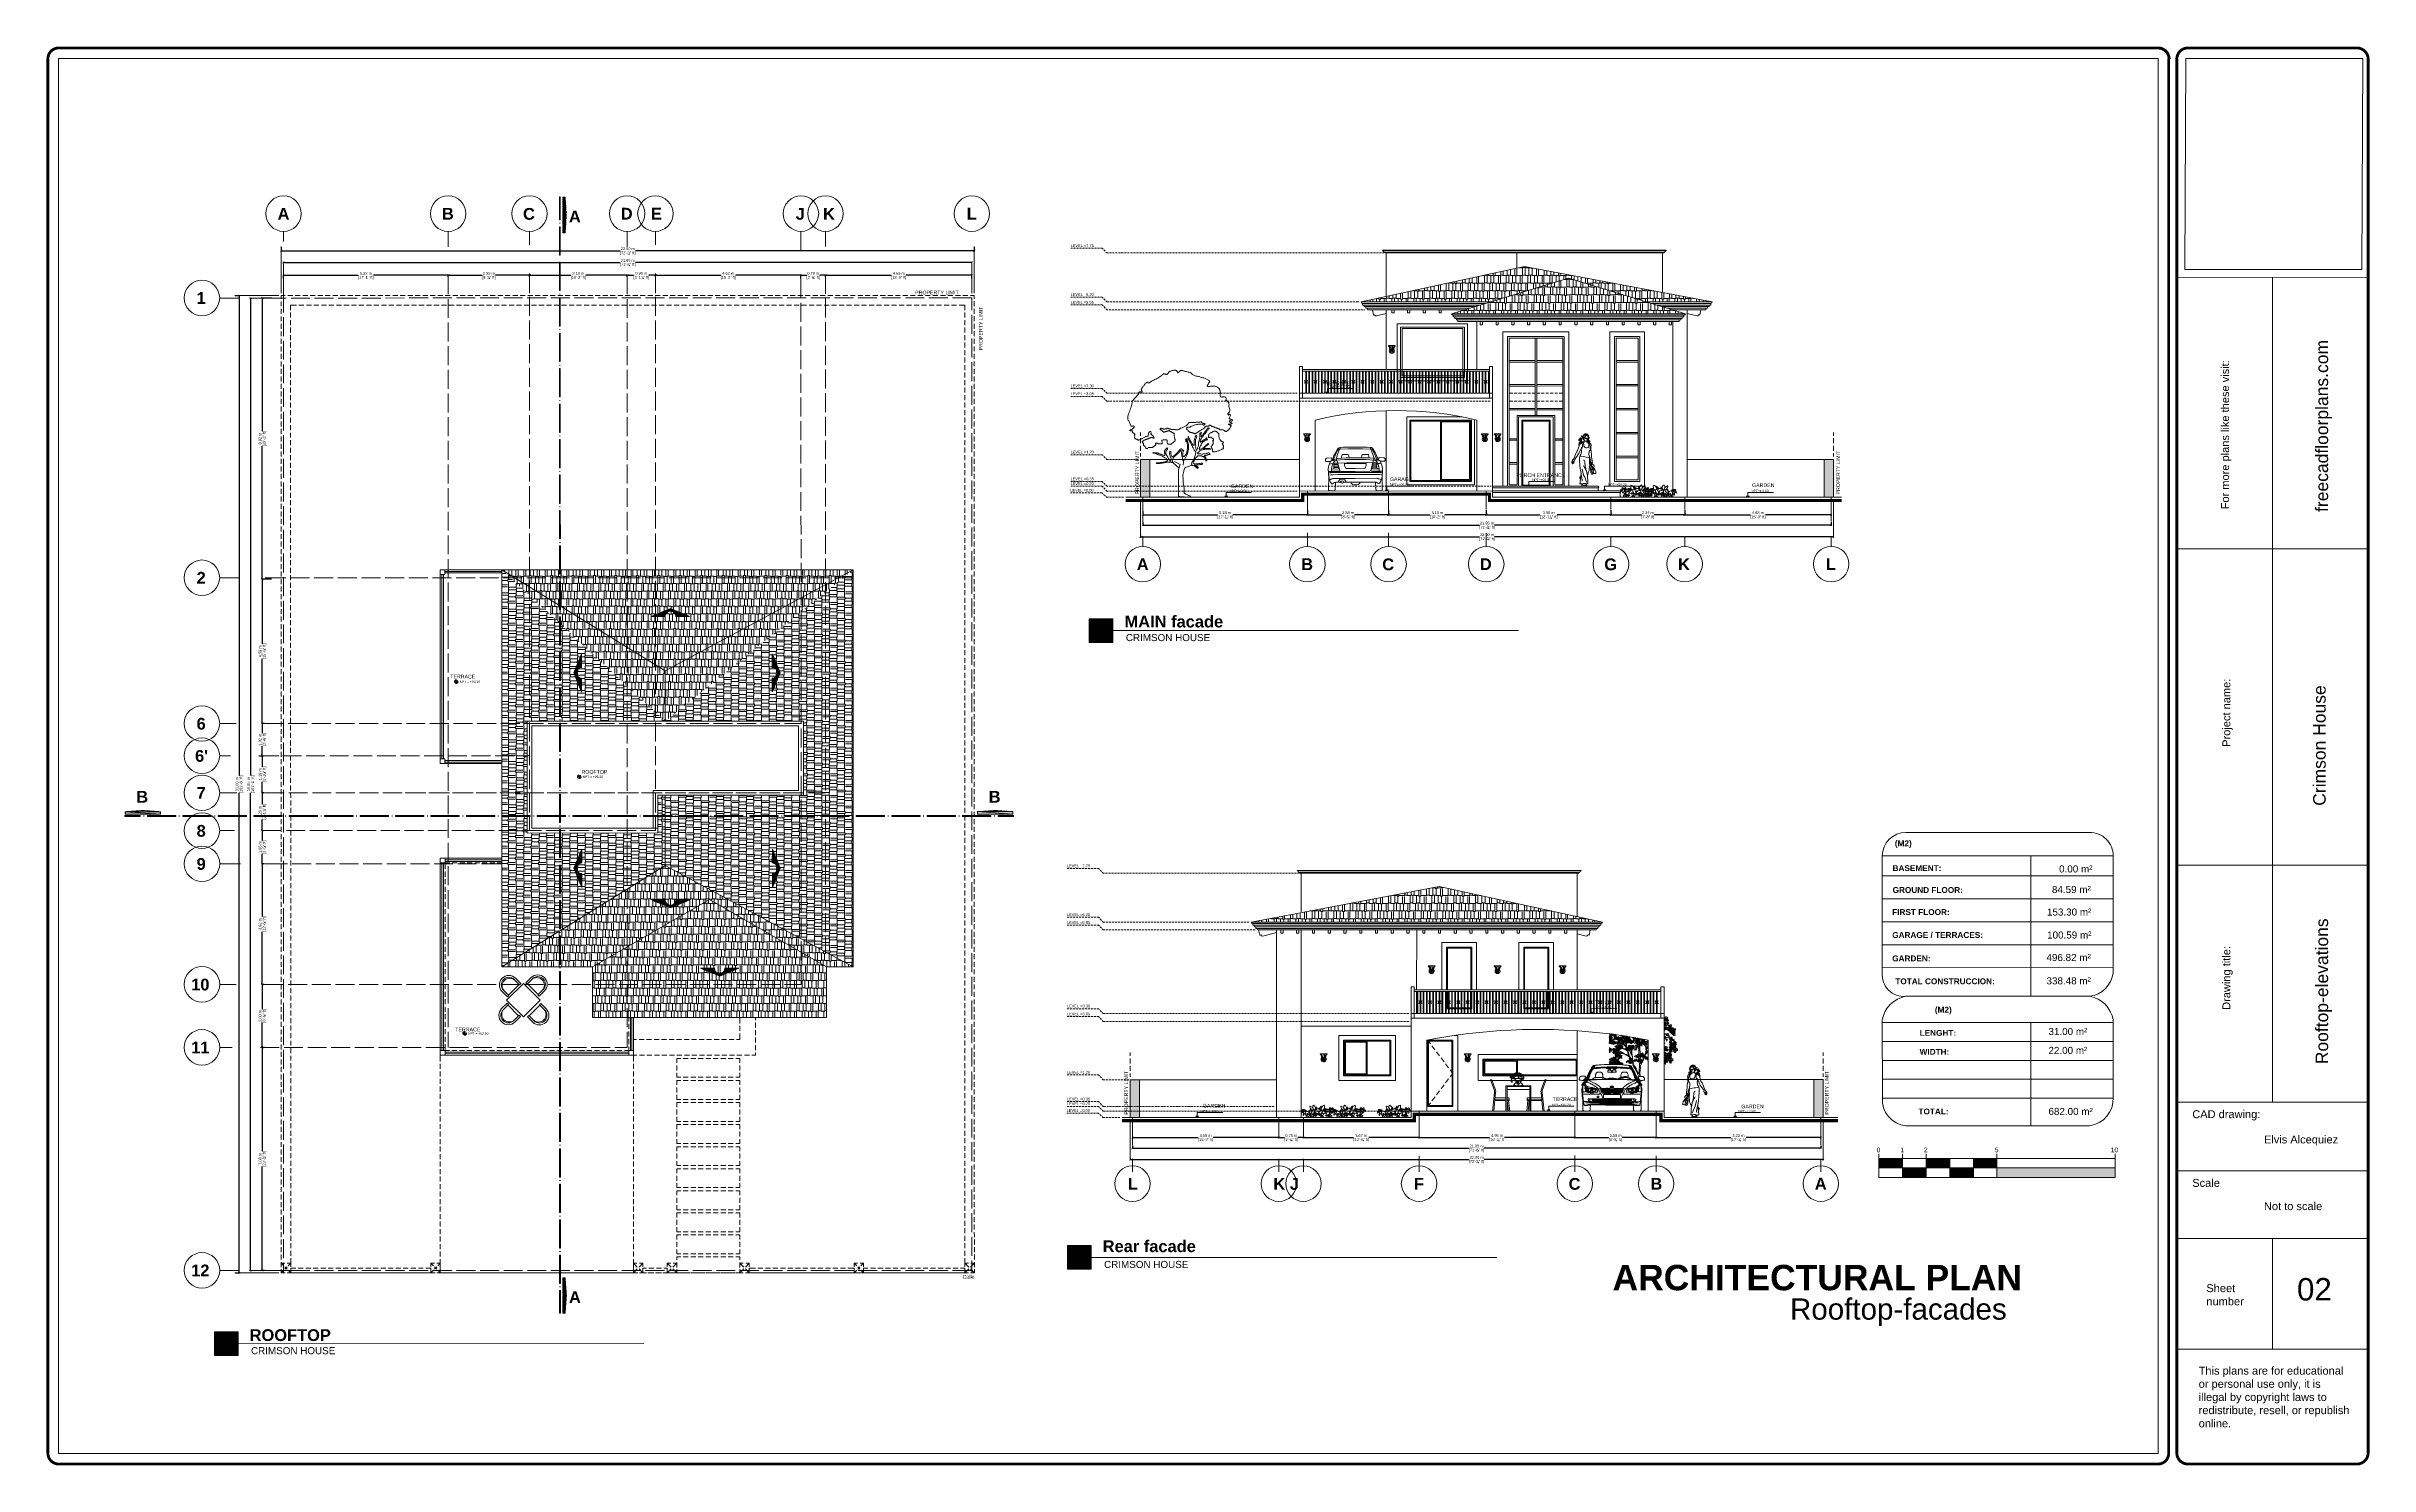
# Paper-space layout 'ROOFTOP' of a CAD drawing. Header units: metres. Extents: x 2 to 420, y 2 to 257.
# The model-space entities are those that its viewports show. They can reach past a viewport. Long polylines and large blocks are cut down to what shows.
import ezdxf

# ---------------------------------------------------------------- set-up
doc = ezdxf.new("R2010")
doc.units = ezdxf.units.M
doc.layers.get('Defpoints').update_dxf_attribs({"lineweight": 0})
for name, color, linetype, lineweight in [('0inne_gulv', 7, 'Continuous', 13), ('200', 7, 'Continuous', 0), ('SHEET$0$MARCO', 7, 'Continuous', 0)]:
    doc.layers.add(name, color=color, linetype=linetype, lineweight=lineweight)
for name, color, linetype in [('Edges', 7, 'Continuous'), ('guia glp', 7, 'Continuous'), ('PDF2_Solid Fills', 7, 'Continuous'), ('PDF2_Text', 255, 'Continuous'), ('PDF_Text', 255, 'Continuous')]:
    doc.layers.add(name, color=color, linetype=linetype)
doc.layers.add('PDF2_Geometry', color=7, linetype='Continuous', true_color=0xffbe80)
doc.styles.add('PDF Arial', font='arial.ttf')
doc.styles.add('PDF Arial Bold', font='arialbd.ttf')
doc.styles.get("Standard").update_dxf_attribs({"font": 'arial.ttf'})
doc.styles.add('TEXTS', font='swissl.ttf')
doc.dimstyles.new('Copy of DIMTEXT', dxfattribs={"dimscale": 0.3, "dimtxt": 0.22, "dimasz": 0.18, "dimexe": 0.05, "dimexo": 0.05, "dimgap": 0.05, "dimtad": 0, "dimzin": 1, "dimdsep": 46, "dimtxsty": 'TEXTS', "dimblk": 'ARCHTICK', "dimcen": 0.1, "dimclrd": 256, "dimclre": 6, "dimclrt": 7, "dimadec": 0, "dimazin": 0, "dimtfac": 0.15, "dimtix": 1, "dimtofl": 0, "dimtmove": 1, "dimatfit": 3, "dimldrblk": 'OPEN', "dimfxl": 0, "dimtolj": 1, "dimtzin": 0, "dimarcsym": 0})

# ---------------------------------------------------------------- blocks, each defined once
blk = doc.blocks.new('MARCO PARA PLANOS')
at = {"layer": 'SHEET$0$MARCO'}
for points, const_width in [([(293.637, -65.164, 0.414214), (293.561, -65.239)], 0.0201), ([(308.63, -65.242, 0.414214), (308.552, -65.164)], 0.0209), ([(293.561, -75.143, 0.414214), (293.637, -75.218)], 0.0201), ([(308.552, -75.218, 0.414214), (308.627, -75.143)], 0.0201)]:
    blk.add_lwpolyline(points, format="xyb", dxfattribs=dict(at, const_width=const_width))
at = {"layer": 'SHEET$0$MARCO', "const_width": 0.0201}
for points in [[(308.552, -65.164), (293.637, -65.164)], [(293.561, -65.239), (293.561, -75.143)], [(308.627, -75.144), (308.627, -65.239)], [(293.637, -75.218), (308.552, -75.218)]]:
    blk.add_lwpolyline(points, dxfattribs=at)
blk.add_lwpolyline([(308.763, -65.164), (309.965, -65.164, -0.414214), (310.044, -65.243), (310.044, -75.14, -0.414214), (309.965, -75.218), (308.763, -75.218, -0.414214), (308.685, -75.14), (308.685, -65.243, -0.414214)], format="xyb", close=True, dxfattribs=at)
blk = doc.blocks.new('_ArchTick')
at = {"color": 0, "linetype": 'ByBlock', "const_width": 0.15}
blk.add_lwpolyline([(-0.5, -0.5), (0.5, 0.5)], dxfattribs=at)
blk = doc.blocks.new('*D55')
at = {"layer": 'Defpoints', "color": 0, "transparency": 16777216}
for p in [(96.421, 122.648), (118.421, 122.649), (118.421, 122.511)]:
    blk.add_point(p, dxfattribs=at)
at = {"layer": 'Edges', "color": 6, "lineweight": -2, "transparency": 16777216}
for p, q in [((96.421, 122.628), (96.421, 122.491)), ((118.421, 122.629), (118.421, 122.491))]:
    blk.add_line(p, q, dxfattribs=at)
at = {"layer": 'Edges', "lineweight": -2, "transparency": 16777216}
for p, q in [((96.421, 122.511), (107.179, 122.511)), ((118.421, 122.511), (107.663, 122.511))]:
    blk.add_line(p, q, dxfattribs=at)
at = {"layer": 'Edges', "lineweight": -2, "transparency": 16777216, "xscale": 0.072, "yscale": 0.072, "zscale": 0.072, "rotation": 180}
blk.add_blockref('_ArchTick', (96.421, 122.511), dxfattribs=at)
at = {"layer": 'Edges', "lineweight": -2, "transparency": 16777216, "xscale": 0.072, "yscale": 0.072, "zscale": 0.072}
blk.add_blockref('_ArchTick', (118.421, 122.511), dxfattribs=at)
at = {"layer": 'Edges', "color": 7, "transparency": 16777216, "char_height": 0.088, "attachment_point": 5, "style": 'TEXTS'}
for s, insert in [('\\A1;[72\'-2{\\H0.15x;\\S1/4;}" ft]', (107.421, 122.435)), ('\\A1;22.00 m', (107.421, 122.577))]:
    blk.add_mtext(s, dxfattribs=dict(at, insert=insert))
blk = doc.blocks.new('_Open')
at = {"color": 0, "linetype": 'ByBlock', "lineweight": -2}
for p, q in [((-1, 0.2), (0, 0)), ((-1, -0.2), (0, 0)), ((0, 0), (-1, 0))]:
    blk.add_line(p, q, dxfattribs=at)
blk = doc.blocks.new('*D56')
at = {"layer": 'Defpoints', "color": 0, "transparency": 16777216}
for p in [(96.496, 122.091), (118.346, 122.138), (118.346, 122.092)]:
    blk.add_point(p, dxfattribs=at)
at = {"layer": 'Edges', "color": 6, "lineweight": -2, "transparency": 16777216}
for p, q in [((96.496, 122.111), (96.496, 122.158)), ((118.346, 122.112), (118.346, 122.158))]:
    blk.add_line(p, q, dxfattribs=at)
at = {"layer": 'Edges', "lineweight": -2, "transparency": 16777216}
for p, q in [((96.496, 122.138), (107.179, 122.138)), ((118.346, 122.138), (107.663, 122.138))]:
    blk.add_line(p, q, dxfattribs=at)
at = {"layer": 'Edges', "lineweight": -2, "transparency": 16777216, "xscale": 0.072, "yscale": 0.072, "zscale": 0.072, "rotation": 180}
blk.add_blockref('_ArchTick', (96.496, 122.138), dxfattribs=at)
at = {"layer": 'Edges', "lineweight": -2, "transparency": 16777216, "xscale": 0.072, "yscale": 0.072, "zscale": 0.072}
blk.add_blockref('_ArchTick', (118.346, 122.138), dxfattribs=at)
at = {"layer": 'Edges', "color": 7, "transparency": 16777216, "char_height": 0.088, "attachment_point": 5, "style": 'TEXTS'}
for s, insert in [('\\A1;[71\'-8{\\H0.15x;\\S1/4;}" ft]', (107.421, 122.062)), ('\\A1;21.85 m', (107.421, 122.204))]:
    blk.add_mtext(s, dxfattribs=dict(at, insert=insert))
blk = doc.blocks.new('*D57')
at = {"layer": 'Defpoints', "color": 0, "transparency": 16777216}
for p in [(101.721, 121.734), (101.721, 121.734), (96.496, 121.628)]:
    blk.add_point(p, dxfattribs=at)
at = {"layer": 'Edges', "color": 6, "lineweight": -2, "transparency": 16777216}
for p, q in [((96.496, 121.648), (96.496, 121.754)), ((101.721, 121.734), (101.721, 121.714))]:
    blk.add_line(p, q, dxfattribs=at)
at = {"layer": 'Edges', "lineweight": -2, "transparency": 16777216}
for p, q in [((96.496, 121.734), (98.866, 121.734)), ((101.721, 121.734), (99.35, 121.734))]:
    blk.add_line(p, q, dxfattribs=at)
at = {"layer": 'Edges', "lineweight": -2, "transparency": 16777216, "xscale": 0.072, "yscale": 0.072, "zscale": 0.072, "rotation": 180}
blk.add_blockref('_ArchTick', (96.496, 121.734), dxfattribs=at)
at = {"layer": 'Edges', "lineweight": -2, "transparency": 16777216, "xscale": 0.072, "yscale": 0.072, "zscale": 0.072}
blk.add_blockref('_ArchTick', (101.721, 121.734), dxfattribs=at)
at = {"layer": 'Edges', "color": 7, "transparency": 16777216, "char_height": 0.088, "attachment_point": 5, "style": 'TEXTS'}
for s, insert in [('\\A1;[17\'-1{\\H0.15x;\\S3/4;}" ft]', (99.108, 121.657)), ('\\A1;5.22 m', (99.108, 121.799))]:
    blk.add_mtext(s, dxfattribs=dict(at, insert=insert))
blk = doc.blocks.new('*D58')
at = {"layer": 'Defpoints', "color": 0, "transparency": 16777216}
for p in [(101.721, 121.734), (104.301, 121.796), (104.301, 121.734)]:
    blk.add_point(p, dxfattribs=at)
at = {"layer": 'Edges', "color": 6, "lineweight": -2, "transparency": 16777216}
for p, q in [((101.721, 121.734), (101.721, 121.714)), ((104.301, 121.776), (104.301, 121.714))]:
    blk.add_line(p, q, dxfattribs=at)
at = {"layer": 'Edges', "lineweight": -2, "transparency": 16777216}
for p, q in [((101.721, 121.734), (102.801, 121.734)), ((104.301, 121.734), (103.22, 121.734))]:
    blk.add_line(p, q, dxfattribs=at)
at = {"layer": 'Edges', "lineweight": -2, "transparency": 16777216, "xscale": 0.072, "yscale": 0.072, "zscale": 0.072, "rotation": 180}
blk.add_blockref('_ArchTick', (101.721, 121.734), dxfattribs=at)
at = {"layer": 'Edges', "lineweight": -2, "transparency": 16777216, "xscale": 0.072, "yscale": 0.072, "zscale": 0.072}
blk.add_blockref('_ArchTick', (104.301, 121.734), dxfattribs=at)
at = {"layer": 'Edges', "color": 7, "transparency": 16777216, "char_height": 0.088, "attachment_point": 5, "style": 'TEXTS'}
for s, insert in [('\\A1;[8\'-5{\\H0.15x;\\S1/2;}" ft]', (103.011, 121.657)), ('\\A1;2.58 m', (103.011, 121.799))]:
    blk.add_mtext(s, dxfattribs=dict(at, insert=insert))
blk = doc.blocks.new('*D59')
at = {"layer": 'Defpoints', "color": 0, "transparency": 16777216}
for p in [(104.301, 121.796), (107.401, 121.734), (107.401, 121.734)]:
    blk.add_point(p, dxfattribs=at)
at = {"layer": 'Edges', "color": 6, "lineweight": -2, "transparency": 16777216}
for p, q in [((104.301, 121.776), (104.301, 121.714)), ((107.401, 121.734), (107.401, 121.714))]:
    blk.add_line(p, q, dxfattribs=at)
at = {"layer": 'Edges', "lineweight": -2, "transparency": 16777216}
for p, q in [((104.301, 121.734), (105.614, 121.734)), ((107.401, 121.734), (106.089, 121.734))]:
    blk.add_line(p, q, dxfattribs=at)
at = {"layer": 'Edges', "lineweight": -2, "transparency": 16777216, "xscale": 0.072, "yscale": 0.072, "zscale": 0.072, "rotation": 180}
blk.add_blockref('_ArchTick', (104.301, 121.734), dxfattribs=at)
at = {"layer": 'Edges', "lineweight": -2, "transparency": 16777216, "xscale": 0.072, "yscale": 0.072, "zscale": 0.072}
blk.add_blockref('_ArchTick', (107.401, 121.734), dxfattribs=at)
at = {"layer": 'Edges', "color": 7, "transparency": 16777216, "char_height": 0.088, "attachment_point": 5, "style": 'TEXTS'}
for s, insert in [('\\A1;[10\'-2" ft]', (105.851, 121.657)), ('\\A1;3.10 m', (105.851, 121.799))]:
    blk.add_mtext(s, dxfattribs=dict(at, insert=insert))
blk = doc.blocks.new('*D60')
at = {"layer": 'Defpoints', "color": 0, "transparency": 16777216}
for p in [(107.401, 121.734), (108.299, 121.734), (108.299, 121.734)]:
    blk.add_point(p, dxfattribs=at)
at = {"layer": 'Edges', "color": 6, "lineweight": -2, "transparency": 16777216}
for p, q in [((107.401, 121.734), (107.401, 121.714)), ((108.299, 121.734), (108.299, 121.714))]:
    blk.add_line(p, q, dxfattribs=at)
at = {"layer": 'Edges', "lineweight": -2, "transparency": 16777216}
for p, q in [((107.401, 121.734), (107.608, 121.734)), ((108.299, 121.734), (108.092, 121.734))]:
    blk.add_line(p, q, dxfattribs=at)
at = {"layer": 'Edges', "lineweight": -2, "transparency": 16777216, "xscale": 0.072, "yscale": 0.072, "zscale": 0.072, "rotation": 180}
blk.add_blockref('_ArchTick', (107.401, 121.734), dxfattribs=at)
at = {"layer": 'Edges', "lineweight": -2, "transparency": 16777216, "xscale": 0.072, "yscale": 0.072, "zscale": 0.072}
blk.add_blockref('_ArchTick', (108.299, 121.734), dxfattribs=at)
at = {"layer": 'Edges', "color": 7, "transparency": 16777216, "char_height": 0.088, "attachment_point": 5, "style": 'TEXTS'}
for s, insert in [('\\A1;[2\'-11{\\H0.15x;\\S1/4;}" ft]', (107.85, 121.657)), ('\\A1;0.90 m', (107.85, 121.799))]:
    blk.add_mtext(s, dxfattribs=dict(at, insert=insert))
blk = doc.blocks.new('*D61')
at = {"layer": 'Defpoints', "color": 0, "transparency": 16777216}
for p in [(108.299, 121.734), (112.919, 121.734), (112.919, 121.629)]:
    blk.add_point(p, dxfattribs=at)
at = {"layer": 'Edges', "color": 6, "lineweight": -2, "transparency": 16777216}
for p, q in [((108.299, 121.734), (108.299, 121.714)), ((112.919, 121.649), (112.919, 121.754))]:
    blk.add_line(p, q, dxfattribs=at)
at = {"layer": 'Edges', "lineweight": -2, "transparency": 16777216}
for p, q in [((108.299, 121.734), (110.372, 121.734)), ((112.919, 121.734), (110.847, 121.734))]:
    blk.add_line(p, q, dxfattribs=at)
at = {"layer": 'Edges', "lineweight": -2, "transparency": 16777216, "xscale": 0.072, "yscale": 0.072, "zscale": 0.072, "rotation": 180}
blk.add_blockref('_ArchTick', (108.299, 121.734), dxfattribs=at)
at = {"layer": 'Edges', "lineweight": -2, "transparency": 16777216, "xscale": 0.072, "yscale": 0.072, "zscale": 0.072}
blk.add_blockref('_ArchTick', (112.919, 121.734), dxfattribs=at)
at = {"layer": 'Edges', "color": 7, "transparency": 16777216, "char_height": 0.088, "attachment_point": 5, "style": 'TEXTS'}
for s, insert in [('\\A1;[15\'-2" ft]', (110.609, 121.657)), ('\\A1;4.62 m', (110.609, 121.799))]:
    blk.add_mtext(s, dxfattribs=dict(at, insert=insert))
blk = doc.blocks.new('*D62')
at = {"layer": 'Defpoints', "color": 0, "transparency": 16777216}
for p in [(113.699, 121.734), (113.699, 121.734), (112.919, 121.629)]:
    blk.add_point(p, dxfattribs=at)
at = {"layer": 'Edges', "color": 6, "lineweight": -2, "transparency": 16777216}
for p, q in [((112.919, 121.649), (112.919, 121.754)), ((113.699, 121.734), (113.699, 121.714))]:
    blk.add_line(p, q, dxfattribs=at)
at = {"layer": 'Edges', "lineweight": -2, "transparency": 16777216}
for p, q in [((112.919, 121.734), (113.1, 121.734)), ((113.699, 121.734), (113.519, 121.734))]:
    blk.add_line(p, q, dxfattribs=at)
at = {"layer": 'Edges', "lineweight": -2, "transparency": 16777216, "xscale": 0.072, "yscale": 0.072, "zscale": 0.072, "rotation": 180}
blk.add_blockref('_ArchTick', (112.919, 121.734), dxfattribs=at)
at = {"layer": 'Edges', "lineweight": -2, "transparency": 16777216, "xscale": 0.072, "yscale": 0.072, "zscale": 0.072}
blk.add_blockref('_ArchTick', (113.699, 121.734), dxfattribs=at)
at = {"layer": 'Edges', "color": 7, "transparency": 16777216, "char_height": 0.088, "attachment_point": 5, "style": 'TEXTS'}
for s, insert in [('\\A1;[2\'-6{\\H0.15x;\\S3/4;}" ft]', (113.309, 121.657)), ('\\A1;0.78 m', (113.309, 121.799))]:
    blk.add_mtext(s, dxfattribs=dict(at, insert=insert))
blk = doc.blocks.new('*D63')
at = {"layer": 'Defpoints', "color": 0, "transparency": 16777216}
for p in [(113.699, 121.734), (118.346, 121.734), (118.346, 121.629)]:
    blk.add_point(p, dxfattribs=at)
at = {"layer": 'Edges', "color": 6, "lineweight": -2, "transparency": 16777216}
for p, q in [((113.699, 121.734), (113.699, 121.714)), ((118.346, 121.649), (118.346, 121.754))]:
    blk.add_line(p, q, dxfattribs=at)
at = {"layer": 'Edges', "lineweight": -2, "transparency": 16777216}
for p, q in [((113.699, 121.734), (115.785, 121.734)), ((118.346, 121.734), (116.26, 121.734))]:
    blk.add_line(p, q, dxfattribs=at)
at = {"layer": 'Edges', "lineweight": -2, "transparency": 16777216, "xscale": 0.072, "yscale": 0.072, "zscale": 0.072, "rotation": 180}
blk.add_blockref('_ArchTick', (113.699, 121.734), dxfattribs=at)
at = {"layer": 'Edges', "lineweight": -2, "transparency": 16777216, "xscale": 0.072, "yscale": 0.072, "zscale": 0.072}
blk.add_blockref('_ArchTick', (118.346, 121.734), dxfattribs=at)
at = {"layer": 'Edges', "color": 7, "transparency": 16777216, "char_height": 0.088, "attachment_point": 5, "style": 'TEXTS'}
for s, insert in [('\\A1;[15\'-3" ft]', (116.023, 121.657)), ('\\A1;4.65 m', (116.023, 121.799))]:
    blk.add_mtext(s, dxfattribs=dict(at, insert=insert))
blk = doc.blocks.new('*D64')
at = {"layer": 'Defpoints', "color": 0, "transparency": 16777216}
for p in [(94.943, 121.09), (94.944, 90.09), (95.081, 90.09)]:
    blk.add_point(p, dxfattribs=at)
at = {"layer": 'Edges', "color": 6, "lineweight": -2, "transparency": 16777216}
for p, q in [((94.963, 121.09), (95.101, 121.09)), ((94.964, 90.09), (95.101, 90.09))]:
    blk.add_line(p, q, dxfattribs=at)
at = {"layer": 'Edges', "lineweight": -2, "transparency": 16777216}
for p, q in [((95.081, 121.09), (95.081, 105.864)), ((95.081, 90.09), (95.081, 105.315))]:
    blk.add_line(p, q, dxfattribs=at)
at = {"layer": 'Edges', "lineweight": -2, "transparency": 16777216, "xscale": 0.072, "yscale": 0.072, "zscale": 0.072}
for p, rotation in [((95.081, 121.09), 90), ((95.081, 90.09), 270)]:
    blk.add_blockref('_ArchTick', p, dxfattribs=dict(at, rotation=rotation))
at = {"layer": 'Edges', "color": 7, "transparency": 16777216, "char_height": 0.088, "attachment_point": 5, "rotation": 90, "style": 'TEXTS'}
for s, insert in [('\\A1;31.00 m', (95.015, 105.59)), ('\\A1;[101\'-8{\\H0.15x;\\S1/2;}" ft]', (95.157, 105.59))]:
    blk.add_mtext(s, dxfattribs=dict(at, insert=insert))
blk = doc.blocks.new('*D65')
at = {"layer": 'Defpoints', "color": 0, "transparency": 16777216}
for p in [(95.413, 121.014), (95.414, 90.165), (95.449, 90.165)]:
    blk.add_point(p, dxfattribs=at)
at = {"layer": 'Edges', "color": 6, "lineweight": -2, "transparency": 16777216}
for p, q in [((95.433, 121.014), (95.469, 121.014)), ((95.434, 90.165), (95.469, 90.165))]:
    blk.add_line(p, q, dxfattribs=at)
at = {"layer": 'Edges', "lineweight": -2, "transparency": 16777216}
for p, q in [((95.449, 121.014), (95.449, 105.864)), ((95.449, 90.165), (95.449, 105.315))]:
    blk.add_line(p, q, dxfattribs=at)
at = {"layer": 'Edges', "lineweight": -2, "transparency": 16777216, "xscale": 0.072, "yscale": 0.072, "zscale": 0.072}
for p, rotation in [((95.449, 121.014), 90), ((95.449, 90.165), 270)]:
    blk.add_blockref('_ArchTick', p, dxfattribs=dict(at, rotation=rotation))
at = {"layer": 'Edges', "color": 7, "transparency": 16777216, "char_height": 0.088, "attachment_point": 5, "rotation": 90, "style": 'TEXTS'}
for s, insert in [('\\A1;30.85 m', (95.384, 105.59)), ('\\A1;[101\'-2{\\H0.15x;\\S1/2;}" ft]', (95.526, 105.59))]:
    blk.add_mtext(s, dxfattribs=dict(at, insert=insert))
blk = doc.blocks.new('*D66')
at = {"layer": 'Defpoints', "color": 0, "transparency": 16777216}
for p in [(96.128, 121.014), (95.816, 112.099), (96.128, 112.099)]:
    blk.add_point(p, dxfattribs=at)
at = {"layer": 'Edges', "color": 6, "lineweight": -2, "transparency": 16777216}
for p, q in [((96.108, 121.014), (95.796, 121.014)), ((96.108, 112.099), (95.796, 112.099))]:
    blk.add_line(p, q, dxfattribs=at)
at = {"layer": 'Edges', "lineweight": -2, "transparency": 16777216}
for p, q in [((95.816, 121.014), (95.816, 116.794)), ((95.816, 112.099), (95.816, 116.319))]:
    blk.add_line(p, q, dxfattribs=at)
at = {"layer": 'Edges', "lineweight": -2, "transparency": 16777216, "xscale": 0.072, "yscale": 0.072, "zscale": 0.072}
for p, rotation in [((95.816, 121.014), 90), ((95.816, 112.099), 270)]:
    blk.add_blockref('_ArchTick', p, dxfattribs=dict(at, rotation=rotation))
at = {"layer": 'Edges', "color": 7, "transparency": 16777216, "char_height": 0.088, "attachment_point": 5, "rotation": 90, "style": 'TEXTS'}
for s, insert in [('\\A1;8.92 m', (95.751, 116.556)), ('\\A1;[29\'-3" ft]', (95.893, 116.556))]:
    blk.add_mtext(s, dxfattribs=dict(at, insert=insert))
blk = doc.blocks.new('*D67')
at = {"layer": 'Defpoints', "color": 0, "transparency": 16777216}
for p in [(96.128, 112.099), (95.816, 107.514), (95.91, 107.514)]:
    blk.add_point(p, dxfattribs=at)
at = {"layer": 'Edges', "color": 6, "lineweight": -2, "transparency": 16777216}
for p, q in [((96.108, 112.099), (95.796, 112.099)), ((95.89, 107.514), (95.796, 107.514))]:
    blk.add_line(p, q, dxfattribs=at)
at = {"layer": 'Edges', "lineweight": -2, "transparency": 16777216}
for p, q in [((95.816, 112.099), (95.816, 110.048)), ((95.816, 107.514), (95.816, 109.564))]:
    blk.add_line(p, q, dxfattribs=at)
at = {"layer": 'Edges', "lineweight": -2, "transparency": 16777216, "xscale": 0.072, "yscale": 0.072, "zscale": 0.072}
for p, rotation in [((95.816, 112.099), 90), ((95.816, 107.514), 270)]:
    blk.add_blockref('_ArchTick', p, dxfattribs=dict(at, rotation=rotation))
at = {"layer": 'Edges', "color": 7, "transparency": 16777216, "char_height": 0.088, "attachment_point": 5, "rotation": 90, "style": 'TEXTS'}
for s, insert in [('\\A1;4.58 m', (95.751, 109.806)), ('\\A1;[15\'-0{\\H0.15x;\\S1/2;}" ft]', (95.893, 109.806))]:
    blk.add_mtext(s, dxfattribs=dict(at, insert=insert))
blk = doc.blocks.new('*D68')
at = {"layer": 'Defpoints', "color": 0, "transparency": 16777216}
for p in [(95.91, 107.514), (95.71, 106.493), (95.816, 106.493)]:
    blk.add_point(p, dxfattribs=at)
at = {"layer": 'Edges', "color": 6, "lineweight": -2, "transparency": 16777216}
for p, q in [((95.89, 107.514), (95.796, 107.514)), ((95.73, 106.493), (95.836, 106.493))]:
    blk.add_line(p, q, dxfattribs=at)
at = {"layer": 'Edges', "lineweight": -2, "transparency": 16777216}
for p, q in [((95.816, 107.514), (95.816, 107.213)), ((95.816, 106.493), (95.816, 106.794))]:
    blk.add_line(p, q, dxfattribs=at)
at = {"layer": 'Edges', "lineweight": -2, "transparency": 16777216, "xscale": 0.072, "yscale": 0.072, "zscale": 0.072}
for p, rotation in [((95.816, 107.514), 90), ((95.816, 106.493), 270)]:
    blk.add_blockref('_ArchTick', p, dxfattribs=dict(at, rotation=rotation))
at = {"layer": 'Edges', "color": 7, "transparency": 16777216, "char_height": 0.088, "attachment_point": 5, "rotation": 90, "style": 'TEXTS'}
for s, insert in [('\\A1;1.02 m', (95.751, 107.004)), ('\\A1;[3\'-4{\\H0.15x;\\S1/4;}" ft]', (95.893, 107.004))]:
    blk.add_mtext(s, dxfattribs=dict(at, insert=insert))
blk = doc.blocks.new('*D69')
at = {"layer": 'Defpoints', "color": 0, "transparency": 16777216}
for p in [(95.71, 106.493), (95.816, 105.315), (95.91, 105.315)]:
    blk.add_point(p, dxfattribs=at)
at = {"layer": 'Edges', "color": 6, "lineweight": -2, "transparency": 16777216}
for p, q in [((95.73, 106.493), (95.836, 106.493)), ((95.89, 105.315), (95.796, 105.315))]:
    blk.add_line(p, q, dxfattribs=at)
at = {"layer": 'Edges', "lineweight": -2, "transparency": 16777216}
for p, q in [((95.816, 106.493), (95.816, 106.146)), ((95.816, 105.315), (95.816, 105.662))]:
    blk.add_line(p, q, dxfattribs=at)
at = {"layer": 'Edges', "lineweight": -2, "transparency": 16777216, "xscale": 0.072, "yscale": 0.072, "zscale": 0.072}
for p, rotation in [((95.816, 106.493), 90), ((95.816, 105.315), 270)]:
    blk.add_blockref('_ArchTick', p, dxfattribs=dict(at, rotation=rotation))
at = {"layer": 'Edges', "color": 7, "transparency": 16777216, "char_height": 0.088, "attachment_point": 5, "rotation": 90, "style": 'TEXTS'}
for s, insert in [('\\A1;1.18 m', (95.751, 105.904)), ('\\A1;[3\'-10{\\H0.15x;\\S1/2;}" ft]', (95.893, 105.904))]:
    blk.add_mtext(s, dxfattribs=dict(at, insert=insert))
blk = doc.blocks.new('*D70')
at = {"layer": 'Defpoints', "color": 0, "transparency": 16777216}
for p in [(95.91, 105.315), (95.816, 104.116), (95.834, 104.116)]:
    blk.add_point(p, dxfattribs=at)
at = {"layer": 'Edges', "color": 6, "lineweight": -2, "transparency": 16777216}
for p, q in [((95.89, 105.315), (95.796, 105.315)), ((95.816, 104.116), (95.796, 104.116))]:
    blk.add_line(p, q, dxfattribs=at)
at = {"layer": 'Edges', "lineweight": -2, "transparency": 16777216}
for p, q in [((95.816, 105.315), (95.816, 104.958)), ((95.816, 104.116), (95.816, 104.474))]:
    blk.add_line(p, q, dxfattribs=at)
at = {"layer": 'Edges', "lineweight": -2, "transparency": 16777216, "xscale": 0.072, "yscale": 0.072, "zscale": 0.072}
for p, rotation in [((95.816, 105.315), 90), ((95.816, 104.116), 270)]:
    blk.add_blockref('_ArchTick', p, dxfattribs=dict(at, rotation=rotation))
at = {"layer": 'Edges', "color": 7, "transparency": 16777216, "char_height": 0.088, "attachment_point": 5, "rotation": 90, "style": 'TEXTS'}
for s, insert in [('\\A1;1.20 m', (95.751, 104.716)), ('\\A1;[3\'-11{\\H0.15x;\\S1/4;}" ft]', (95.893, 104.716))]:
    blk.add_mtext(s, dxfattribs=dict(at, insert=insert))
blk = doc.blocks.new('*D71')
at = {"layer": 'Defpoints', "color": 0, "transparency": 16777216}
for p in [(95.834, 104.116), (95.816, 103.065), (95.911, 103.065)]:
    blk.add_point(p, dxfattribs=at)
at = {"layer": 'Edges', "color": 6, "lineweight": -2, "transparency": 16777216}
for p, q in [((95.816, 104.116), (95.796, 104.116)), ((95.891, 103.065), (95.796, 103.065))]:
    blk.add_line(p, q, dxfattribs=at)
at = {"layer": 'Edges', "lineweight": -2, "transparency": 16777216}
for p, q in [((95.816, 104.116), (95.816, 103.8)), ((95.816, 103.065), (95.816, 103.381))]:
    blk.add_line(p, q, dxfattribs=at)
at = {"layer": 'Edges', "lineweight": -2, "transparency": 16777216, "xscale": 0.072, "yscale": 0.072, "zscale": 0.072}
for p, rotation in [((95.816, 104.116), 90), ((95.816, 103.065), 270)]:
    blk.add_blockref('_ArchTick', p, dxfattribs=dict(at, rotation=rotation))
at = {"layer": 'Edges', "color": 7, "transparency": 16777216, "char_height": 0.088, "attachment_point": 5, "rotation": 90, "style": 'TEXTS'}
for s, insert in [('\\A1;1.05 m', (95.751, 103.591)), ('\\A1;[3\'-5{\\H0.15x;\\S1/2;}" ft]', (95.893, 103.591))]:
    blk.add_mtext(s, dxfattribs=dict(at, insert=insert))
blk = doc.blocks.new('*D72')
at = {"layer": 'Defpoints', "color": 0, "transparency": 16777216}
for p in [(95.911, 103.065), (95.816, 99.239), (95.894, 99.239)]:
    blk.add_point(p, dxfattribs=at)
at = {"layer": 'Edges', "color": 6, "lineweight": -2, "transparency": 16777216}
for p, q in [((95.891, 103.065), (95.796, 103.065)), ((95.874, 99.239), (95.796, 99.239))]:
    blk.add_line(p, q, dxfattribs=at)
at = {"layer": 'Edges', "lineweight": -2, "transparency": 16777216}
for p, q in [((95.816, 103.065), (95.816, 101.394)), ((95.816, 99.239), (95.816, 100.91))]:
    blk.add_line(p, q, dxfattribs=at)
at = {"layer": 'Edges', "lineweight": -2, "transparency": 16777216, "xscale": 0.072, "yscale": 0.072, "zscale": 0.072}
for p, rotation in [((95.816, 103.065), 90), ((95.816, 99.239), 270)]:
    blk.add_blockref('_ArchTick', p, dxfattribs=dict(at, rotation=rotation))
at = {"layer": 'Edges', "color": 7, "transparency": 16777216, "char_height": 0.088, "attachment_point": 5, "rotation": 90, "style": 'TEXTS'}
for s, insert in [('\\A1;3.83 m', (95.751, 101.152)), ('\\A1;[12\'-6{\\H0.15x;\\S1/2;}" ft]', (95.893, 101.152))]:
    blk.add_mtext(s, dxfattribs=dict(at, insert=insert))
blk = doc.blocks.new('*D73')
at = {"layer": 'Defpoints', "color": 0, "transparency": 16777216}
for p in [(95.894, 99.239), (95.816, 97.24), (95.911, 97.24)]:
    blk.add_point(p, dxfattribs=at)
at = {"layer": 'Edges', "color": 6, "lineweight": -2, "transparency": 16777216}
for p, q in [((95.874, 99.239), (95.796, 99.239)), ((95.891, 97.24), (95.796, 97.24))]:
    blk.add_line(p, q, dxfattribs=at)
at = {"layer": 'Edges', "lineweight": -2, "transparency": 16777216}
for p, q in [((95.816, 99.239), (95.816, 98.449)), ((95.816, 97.24), (95.816, 98.03))]:
    blk.add_line(p, q, dxfattribs=at)
at = {"layer": 'Edges', "lineweight": -2, "transparency": 16777216, "xscale": 0.072, "yscale": 0.072, "zscale": 0.072}
for p, rotation in [((95.816, 99.239), 90), ((95.816, 97.24), 270)]:
    blk.add_blockref('_ArchTick', p, dxfattribs=dict(at, rotation=rotation))
at = {"layer": 'Edges', "color": 7, "transparency": 16777216, "char_height": 0.088, "attachment_point": 5, "rotation": 90, "style": 'TEXTS'}
for s, insert in [('\\A1;2.00 m', (95.751, 98.24)), ('\\A1;[6\'-6{\\H0.15x;\\S3/4;}" ft]', (95.893, 98.24))]:
    blk.add_mtext(s, dxfattribs=dict(at, insert=insert))
blk = doc.blocks.new('*D74')
at = {"layer": 'Defpoints', "color": 0, "transparency": 16777216}
for p in [(95.911, 97.24), (95.816, 90.165), (95.911, 90.165)]:
    blk.add_point(p, dxfattribs=at)
at = {"layer": 'Edges', "color": 6, "lineweight": -2, "transparency": 16777216}
for p, q in [((95.891, 97.24), (95.796, 97.24)), ((95.891, 90.165), (95.796, 90.165))]:
    blk.add_line(p, q, dxfattribs=at)
at = {"layer": 'Edges', "lineweight": -2, "transparency": 16777216}
for p, q in [((95.816, 97.24), (95.816, 93.945)), ((95.816, 90.165), (95.816, 93.461))]:
    blk.add_line(p, q, dxfattribs=at)
at = {"layer": 'Edges', "lineweight": -2, "transparency": 16777216, "xscale": 0.072, "yscale": 0.072, "zscale": 0.072}
for p, rotation in [((95.816, 97.24), 90), ((95.816, 90.165), 270)]:
    blk.add_blockref('_ArchTick', p, dxfattribs=dict(at, rotation=rotation))
at = {"layer": 'Edges', "color": 7, "transparency": 16777216, "char_height": 0.088, "attachment_point": 5, "rotation": 90, "style": 'TEXTS'}
for s, insert in [('\\A1;7.08 m', (95.751, 93.703)), ('\\A1;[23\'-2{\\H0.15x;\\S1/2;}" ft]', (95.893, 93.703))]:
    blk.add_mtext(s, dxfattribs=dict(at, insert=insert))
blk = doc.blocks.new('*D75')
at = {"layer": 'Defpoints', "color": 0, "transparency": 16777216}
for p in [(123.695, 113.46), (145.696, 113.44), (145.696, 113.402)]:
    blk.add_point(p, dxfattribs=at)
at = {"layer": 'Edges', "color": 6, "lineweight": -2, "transparency": 16777216}
for p, q in [((123.695, 113.44), (123.695, 113.42)), ((145.696, 113.422), (145.696, 113.46))]:
    blk.add_line(p, q, dxfattribs=at)
at = {"layer": 'Edges', "lineweight": -2, "transparency": 16777216}
for p, q in [((123.695, 113.44), (134.453, 113.44)), ((145.696, 113.44), (134.937, 113.44))]:
    blk.add_line(p, q, dxfattribs=at)
at = {"layer": 'Edges', "lineweight": -2, "transparency": 16777216, "xscale": 0.072, "yscale": 0.072, "zscale": 0.072, "rotation": 180}
blk.add_blockref('_ArchTick', (123.695, 113.44), dxfattribs=at)
at = {"layer": 'Edges', "lineweight": -2, "transparency": 16777216, "xscale": 0.072, "yscale": 0.072, "zscale": 0.072}
blk.add_blockref('_ArchTick', (145.696, 113.44), dxfattribs=at)
at = {"layer": 'Edges', "color": 7, "transparency": 16777216, "char_height": 0.088, "attachment_point": 5, "style": 'TEXTS'}
for s, insert in [('\\A1;[72\'-2{\\H0.15x;\\S1/4;}" ft]', (134.695, 113.364)), ('\\A1;22.00 m', (134.695, 113.506))]:
    blk.add_mtext(s, dxfattribs=dict(at, insert=insert))
blk = doc.blocks.new('*D76')
at = {"layer": 'Defpoints', "color": 0, "transparency": 16777216}
for p in [(123.769, 113.918), (145.621, 113.919), (145.621, 113.806)]:
    blk.add_point(p, dxfattribs=at)
at = {"layer": 'Edges', "color": 6, "lineweight": -2, "transparency": 16777216}
for p, q in [((123.769, 113.898), (123.769, 113.786)), ((145.621, 113.899), (145.621, 113.786))]:
    blk.add_line(p, q, dxfattribs=at)
at = {"layer": 'Edges', "lineweight": -2, "transparency": 16777216}
for p, q in [((123.769, 113.806), (134.453, 113.806)), ((145.621, 113.806), (134.937, 113.806))]:
    blk.add_line(p, q, dxfattribs=at)
at = {"layer": 'Edges', "lineweight": -2, "transparency": 16777216, "xscale": 0.072, "yscale": 0.072, "zscale": 0.072, "rotation": 180}
blk.add_blockref('_ArchTick', (123.769, 113.806), dxfattribs=at)
at = {"layer": 'Edges', "lineweight": -2, "transparency": 16777216, "xscale": 0.072, "yscale": 0.072, "zscale": 0.072}
blk.add_blockref('_ArchTick', (145.621, 113.806), dxfattribs=at)
at = {"layer": 'Edges', "color": 7, "transparency": 16777216, "char_height": 0.088, "attachment_point": 5, "style": 'TEXTS'}
for s, insert in [('\\A1;[71\'-8{\\H0.15x;\\S1/4;}" ft]', (134.695, 113.729)), ('\\A1;21.85 m', (134.695, 113.871))]:
    blk.add_mtext(s, dxfattribs=dict(at, insert=insert))
blk = doc.blocks.new('*D77')
at = {"layer": 'Defpoints', "color": 0, "transparency": 16777216}
for p in [(123.769, 114.268), (128.995, 114.299), (128.995, 114.137)]:
    blk.add_point(p, dxfattribs=at)
at = {"layer": 'Edges', "color": 6, "lineweight": -2, "transparency": 16777216}
for p, q in [((123.769, 114.248), (123.769, 114.117)), ((128.995, 114.279), (128.995, 114.117))]:
    blk.add_line(p, q, dxfattribs=at)
at = {"layer": 'Edges', "lineweight": -2, "transparency": 16777216}
for p, q in [((123.769, 114.137), (126.14, 114.137)), ((128.995, 114.137), (126.624, 114.137))]:
    blk.add_line(p, q, dxfattribs=at)
at = {"layer": 'Edges', "lineweight": -2, "transparency": 16777216, "xscale": 0.072, "yscale": 0.072, "zscale": 0.072, "rotation": 180}
blk.add_blockref('_ArchTick', (123.769, 114.137), dxfattribs=at)
at = {"layer": 'Edges', "lineweight": -2, "transparency": 16777216, "xscale": 0.072, "yscale": 0.072, "zscale": 0.072}
blk.add_blockref('_ArchTick', (128.995, 114.137), dxfattribs=at)
at = {"layer": 'Edges', "color": 7, "transparency": 16777216, "char_height": 0.088, "attachment_point": 5, "style": 'TEXTS'}
for s, insert in [('\\A1;[17\'-1{\\H0.15x;\\S3/4;}" ft]', (126.382, 114.06)), ('\\A1;5.23 m', (126.382, 114.202))]:
    blk.add_mtext(s, dxfattribs=dict(at, insert=insert))
blk = doc.blocks.new('*D78')
at = {"layer": 'Defpoints', "color": 0, "transparency": 16777216}
for p in [(128.995, 114.299), (131.574, 114.299), (131.574, 114.137)]:
    blk.add_point(p, dxfattribs=at)
at = {"layer": 'Edges', "color": 6, "lineweight": -2, "transparency": 16777216}
for p, q in [((128.995, 114.279), (128.995, 114.117)), ((131.574, 114.279), (131.574, 114.117))]:
    blk.add_line(p, q, dxfattribs=at)
at = {"layer": 'Edges', "lineweight": -2, "transparency": 16777216}
for p, q in [((128.995, 114.137), (130.075, 114.137)), ((131.574, 114.137), (130.494, 114.137))]:
    blk.add_line(p, q, dxfattribs=at)
at = {"layer": 'Edges', "lineweight": -2, "transparency": 16777216, "xscale": 0.072, "yscale": 0.072, "zscale": 0.072, "rotation": 180}
blk.add_blockref('_ArchTick', (128.995, 114.137), dxfattribs=at)
at = {"layer": 'Edges', "lineweight": -2, "transparency": 16777216, "xscale": 0.072, "yscale": 0.072, "zscale": 0.072}
blk.add_blockref('_ArchTick', (131.574, 114.137), dxfattribs=at)
at = {"layer": 'Edges', "color": 7, "transparency": 16777216, "char_height": 0.088, "attachment_point": 5, "style": 'TEXTS'}
for s, insert in [('\\A1;[8\'-5{\\H0.15x;\\S1/2;}" ft]', (130.284, 114.06)), ('\\A1;2.58 m', (130.284, 114.202))]:
    blk.add_mtext(s, dxfattribs=dict(at, insert=insert))
blk = doc.blocks.new('*D79')
at = {"layer": 'Defpoints', "color": 0, "transparency": 16777216}
for p in [(131.574, 114.299), (134.674, 114.3), (134.674, 114.137)]:
    blk.add_point(p, dxfattribs=at)
at = {"layer": 'Edges', "color": 6, "lineweight": -2, "transparency": 16777216}
for p, q in [((131.574, 114.279), (131.574, 114.117)), ((134.674, 114.28), (134.674, 114.117))]:
    blk.add_line(p, q, dxfattribs=at)
at = {"layer": 'Edges', "lineweight": -2, "transparency": 16777216}
for p, q in [((131.574, 114.137), (132.886, 114.137)), ((134.674, 114.137), (133.361, 114.137))]:
    blk.add_line(p, q, dxfattribs=at)
at = {"layer": 'Edges', "lineweight": -2, "transparency": 16777216, "xscale": 0.072, "yscale": 0.072, "zscale": 0.072, "rotation": 180}
blk.add_blockref('_ArchTick', (131.574, 114.137), dxfattribs=at)
at = {"layer": 'Edges', "lineweight": -2, "transparency": 16777216, "xscale": 0.072, "yscale": 0.072, "zscale": 0.072}
blk.add_blockref('_ArchTick', (134.674, 114.137), dxfattribs=at)
at = {"layer": 'Edges', "color": 7, "transparency": 16777216, "char_height": 0.088, "attachment_point": 5, "style": 'TEXTS'}
for s, insert in [('\\A1;[10\'-2" ft]', (133.124, 114.06)), ('\\A1;3.10 m', (133.124, 114.202))]:
    blk.add_mtext(s, dxfattribs=dict(at, insert=insert))
blk = doc.blocks.new('*D80')
at = {"layer": 'Defpoints', "color": 0, "transparency": 16777216}
for p in [(134.674, 114.3), (138.632, 114.3), (138.632, 114.137)]:
    blk.add_point(p, dxfattribs=at)
at = {"layer": 'Edges', "color": 6, "lineweight": -2, "transparency": 16777216}
for p, q in [((134.674, 114.28), (134.674, 114.117)), ((138.632, 114.28), (138.632, 114.117))]:
    blk.add_line(p, q, dxfattribs=at)
at = {"layer": 'Edges', "lineweight": -2, "transparency": 16777216}
for p, q in [((134.674, 114.137), (136.378, 114.137)), ((138.632, 114.137), (136.927, 114.137))]:
    blk.add_line(p, q, dxfattribs=at)
at = {"layer": 'Edges', "lineweight": -2, "transparency": 16777216, "xscale": 0.072, "yscale": 0.072, "zscale": 0.072, "rotation": 180}
blk.add_blockref('_ArchTick', (134.674, 114.137), dxfattribs=at)
at = {"layer": 'Edges', "lineweight": -2, "transparency": 16777216, "xscale": 0.072, "yscale": 0.072, "zscale": 0.072}
blk.add_blockref('_ArchTick', (138.632, 114.137), dxfattribs=at)
at = {"layer": 'Edges', "color": 7, "transparency": 16777216, "char_height": 0.088, "attachment_point": 5, "style": 'TEXTS'}
for s, insert in [('\\A1;[12\'-11{\\H0.15x;\\S3/4;}" ft]', (136.653, 114.06)), ('\\A1;3.96 m', (136.653, 114.202))]:
    blk.add_mtext(s, dxfattribs=dict(at, insert=insert))
blk = doc.blocks.new('*D81')
at = {"layer": 'Defpoints', "color": 0, "transparency": 16777216}
for p in [(138.632, 114.3), (140.971, 114.3), (140.971, 114.137)]:
    blk.add_point(p, dxfattribs=at)
at = {"layer": 'Edges', "color": 6, "lineweight": -2, "transparency": 16777216}
for p, q in [((138.632, 114.28), (138.632, 114.117)), ((140.971, 114.28), (140.971, 114.117))]:
    blk.add_line(p, q, dxfattribs=at)
at = {"layer": 'Edges', "lineweight": -2, "transparency": 16777216}
for p, q in [((138.632, 114.137), (139.596, 114.137)), ((140.971, 114.137), (140.006, 114.137))]:
    blk.add_line(p, q, dxfattribs=at)
at = {"layer": 'Edges', "lineweight": -2, "transparency": 16777216, "xscale": 0.072, "yscale": 0.072, "zscale": 0.072, "rotation": 180}
blk.add_blockref('_ArchTick', (138.632, 114.137), dxfattribs=at)
at = {"layer": 'Edges', "lineweight": -2, "transparency": 16777216, "xscale": 0.072, "yscale": 0.072, "zscale": 0.072}
blk.add_blockref('_ArchTick', (140.971, 114.137), dxfattribs=at)
at = {"layer": 'Edges', "color": 7, "transparency": 16777216, "char_height": 0.088, "attachment_point": 5, "style": 'TEXTS'}
for s, insert in [('\\A1;[7\'-8" ft]', (139.801, 114.06)), ('\\A1;2.34 m', (139.801, 114.202))]:
    blk.add_mtext(s, dxfattribs=dict(at, insert=insert))
blk = doc.blocks.new('*D82')
at = {"layer": 'Defpoints', "color": 0, "transparency": 16777216}
for p in [(140.971, 114.3), (145.621, 114.137), (145.621, 114.137)]:
    blk.add_point(p, dxfattribs=at)
at = {"layer": 'Edges', "color": 6, "lineweight": -2, "transparency": 16777216}
for p, q in [((140.971, 114.28), (140.971, 114.117)), ((145.621, 114.137), (145.621, 114.117))]:
    blk.add_line(p, q, dxfattribs=at)
at = {"layer": 'Edges', "lineweight": -2, "transparency": 16777216}
for p, q in [((140.971, 114.137), (143.058, 114.137)), ((145.621, 114.137), (143.533, 114.137))]:
    blk.add_line(p, q, dxfattribs=at)
at = {"layer": 'Edges', "lineweight": -2, "transparency": 16777216, "xscale": 0.072, "yscale": 0.072, "zscale": 0.072, "rotation": 180}
blk.add_blockref('_ArchTick', (140.971, 114.137), dxfattribs=at)
at = {"layer": 'Edges', "lineweight": -2, "transparency": 16777216, "xscale": 0.072, "yscale": 0.072, "zscale": 0.072}
blk.add_blockref('_ArchTick', (145.621, 114.137), dxfattribs=at)
at = {"layer": 'Edges', "color": 7, "transparency": 16777216, "char_height": 0.088, "attachment_point": 5, "style": 'TEXTS'}
for s, insert in [('\\A1;[15\'-3" ft]', (143.296, 114.06)), ('\\A1;4.65 m', (143.296, 114.202))]:
    blk.add_mtext(s, dxfattribs=dict(at, insert=insert))
blk = doc.blocks.new('*D83')
at = {"layer": 'Defpoints', "color": 0, "transparency": 16777216}
for p in [(123.367, 93.73), (145.367, 93.731), (145.367, 93.682)]:
    blk.add_point(p, dxfattribs=at)
at = {"layer": 'Edges', "color": 6, "lineweight": -2, "transparency": 16777216}
for p, q in [((123.367, 93.71), (123.367, 93.662)), ((145.367, 93.711), (145.367, 93.662))]:
    blk.add_line(p, q, dxfattribs=at)
at = {"layer": 'Edges', "lineweight": -2, "transparency": 16777216}
for p, q in [((123.367, 93.682), (134.125, 93.682)), ((145.367, 93.682), (134.609, 93.682))]:
    blk.add_line(p, q, dxfattribs=at)
at = {"layer": 'Edges', "lineweight": -2, "transparency": 16777216, "xscale": 0.072, "yscale": 0.072, "zscale": 0.072, "rotation": 180}
blk.add_blockref('_ArchTick', (123.367, 93.682), dxfattribs=at)
at = {"layer": 'Edges', "lineweight": -2, "transparency": 16777216, "xscale": 0.072, "yscale": 0.072, "zscale": 0.072}
blk.add_blockref('_ArchTick', (145.367, 93.682), dxfattribs=at)
at = {"layer": 'Edges', "color": 7, "transparency": 16777216, "char_height": 0.088, "attachment_point": 5, "style": 'TEXTS'}
for s, insert in [('\\A1;[72\'-2{\\H0.15x;\\S1/4;}" ft]', (134.367, 93.605)), ('\\A1;22.00 m', (134.367, 93.747))]:
    blk.add_mtext(s, dxfattribs=dict(at, insert=insert))
blk = doc.blocks.new('*D84')
at = {"layer": 'Defpoints', "color": 0, "transparency": 16777216}
for p in [(123.442, 94.15), (145.292, 94.15), (145.292, 94.047)]:
    blk.add_point(p, dxfattribs=at)
at = {"layer": 'Edges', "color": 6, "lineweight": -2, "transparency": 16777216}
for p, q in [((123.442, 94.13), (123.442, 94.027)), ((145.292, 94.13), (145.292, 94.027))]:
    blk.add_line(p, q, dxfattribs=at)
at = {"layer": 'Edges', "lineweight": -2, "transparency": 16777216}
for p, q in [((123.442, 94.047), (134.125, 94.047)), ((145.292, 94.047), (134.609, 94.047))]:
    blk.add_line(p, q, dxfattribs=at)
at = {"layer": 'Edges', "lineweight": -2, "transparency": 16777216, "xscale": 0.072, "yscale": 0.072, "zscale": 0.072, "rotation": 180}
blk.add_blockref('_ArchTick', (123.442, 94.047), dxfattribs=at)
at = {"layer": 'Edges', "lineweight": -2, "transparency": 16777216, "xscale": 0.072, "yscale": 0.072, "zscale": 0.072}
blk.add_blockref('_ArchTick', (145.292, 94.047), dxfattribs=at)
at = {"layer": 'Edges', "color": 7, "transparency": 16777216, "char_height": 0.088, "attachment_point": 5, "style": 'TEXTS'}
for s, insert in [('\\A1;[71\'-8{\\H0.15x;\\S1/4;}" ft]', (134.367, 93.971)), ('\\A1;21.85 m', (134.367, 94.112))]:
    blk.add_mtext(s, dxfattribs=dict(at, insert=insert))
blk = doc.blocks.new('*D85')
at = {"layer": 'Defpoints', "color": 0, "transparency": 16777216}
for p in [(123.442, 94.409), (128.089, 94.409), (128.089, 94.378)]:
    blk.add_point(p, dxfattribs=at)
at = {"layer": 'Edges', "color": 6, "lineweight": -2, "transparency": 16777216}
for p, q in [((123.442, 94.389), (123.442, 94.358)), ((128.089, 94.389), (128.089, 94.358))]:
    blk.add_line(p, q, dxfattribs=at)
at = {"layer": 'Edges', "lineweight": -2, "transparency": 16777216}
for p, q in [((123.442, 94.378), (125.528, 94.378)), ((128.089, 94.378), (126.003, 94.378))]:
    blk.add_line(p, q, dxfattribs=at)
at = {"layer": 'Edges', "lineweight": -2, "transparency": 16777216, "xscale": 0.072, "yscale": 0.072, "zscale": 0.072, "rotation": 180}
blk.add_blockref('_ArchTick', (123.442, 94.378), dxfattribs=at)
at = {"layer": 'Edges', "lineweight": -2, "transparency": 16777216, "xscale": 0.072, "yscale": 0.072, "zscale": 0.072}
blk.add_blockref('_ArchTick', (128.089, 94.378), dxfattribs=at)
at = {"layer": 'Edges', "color": 7, "transparency": 16777216, "char_height": 0.088, "attachment_point": 5, "style": 'TEXTS'}
for s, insert in [('\\A1;4.65 m', (125.765, 94.443)), ('\\A1;[15\'-3" ft]', (125.765, 94.301))]:
    blk.add_mtext(s, dxfattribs=dict(at, insert=insert))
blk = doc.blocks.new('*D86')
at = {"layer": 'Defpoints', "color": 0, "transparency": 16777216}
for p in [(128.089, 94.409), (128.869, 94.378), (128.869, 94.378)]:
    blk.add_point(p, dxfattribs=at)
at = {"layer": 'Edges', "color": 6, "lineweight": -2, "transparency": 16777216}
for p, q in [((128.089, 94.389), (128.089, 94.358)), ((128.869, 94.378), (128.869, 94.358))]:
    blk.add_line(p, q, dxfattribs=at)
at = {"layer": 'Edges', "lineweight": -2, "transparency": 16777216}
for p, q in [((128.089, 94.378), (128.269, 94.378)), ((128.869, 94.378), (128.688, 94.378))]:
    blk.add_line(p, q, dxfattribs=at)
at = {"layer": 'Edges', "lineweight": -2, "transparency": 16777216, "xscale": 0.072, "yscale": 0.072, "zscale": 0.072, "rotation": 180}
blk.add_blockref('_ArchTick', (128.089, 94.378), dxfattribs=at)
at = {"layer": 'Edges', "lineweight": -2, "transparency": 16777216, "xscale": 0.072, "yscale": 0.072, "zscale": 0.072}
blk.add_blockref('_ArchTick', (128.869, 94.378), dxfattribs=at)
at = {"layer": 'Edges', "color": 7, "transparency": 16777216, "char_height": 0.088, "attachment_point": 5, "style": 'TEXTS'}
for s, insert in [('\\A1;0.78 m', (128.479, 94.443)), ('\\A1;[2\'-6{\\H0.15x;\\S3/4;}" ft]', (128.479, 94.301))]:
    blk.add_mtext(s, dxfattribs=dict(at, insert=insert))
blk = doc.blocks.new('*D87')
at = {"layer": 'Defpoints', "color": 0, "transparency": 16777216}
for p in [(128.869, 94.378), (132.54, 94.378), (132.54, 94.378)]:
    blk.add_point(p, dxfattribs=at)
at = {"layer": 'Edges', "color": 6, "lineweight": -2, "transparency": 16777216}
for p, q in [((128.869, 94.378), (128.869, 94.358)), ((132.54, 94.378), (132.54, 94.358))]:
    blk.add_line(p, q, dxfattribs=at)
at = {"layer": 'Edges', "lineweight": -2, "transparency": 16777216}
for p, q in [((128.869, 94.378), (130.462, 94.378)), ((132.54, 94.378), (130.946, 94.378))]:
    blk.add_line(p, q, dxfattribs=at)
at = {"layer": 'Edges', "lineweight": -2, "transparency": 16777216, "xscale": 0.072, "yscale": 0.072, "zscale": 0.072, "rotation": 180}
blk.add_blockref('_ArchTick', (128.869, 94.378), dxfattribs=at)
at = {"layer": 'Edges', "lineweight": -2, "transparency": 16777216, "xscale": 0.072, "yscale": 0.072, "zscale": 0.072}
blk.add_blockref('_ArchTick', (132.54, 94.378), dxfattribs=at)
at = {"layer": 'Edges', "color": 7, "transparency": 16777216, "char_height": 0.088, "attachment_point": 5, "style": 'TEXTS'}
for s, insert in [('\\A1;3.67 m', (130.704, 94.443)), ('\\A1;[12\'-0{\\H0.15x;\\S1/2;}" ft]', (130.704, 94.301))]:
    blk.add_mtext(s, dxfattribs=dict(at, insert=insert))
blk = doc.blocks.new('*D88')
at = {"layer": 'Defpoints', "color": 0, "transparency": 16777216}
for p in [(137.487, 94.409), (132.54, 94.378), (137.487, 94.378)]:
    blk.add_point(p, dxfattribs=at)
at = {"layer": 'Edges', "color": 6, "lineweight": -2, "transparency": 16777216}
for p, q in [((132.54, 94.378), (132.54, 94.358)), ((137.487, 94.389), (137.487, 94.358))]:
    blk.add_line(p, q, dxfattribs=at)
at = {"layer": 'Edges', "lineweight": -2, "transparency": 16777216}
for p, q in [((132.54, 94.378), (134.771, 94.378)), ((137.487, 94.378), (135.255, 94.378))]:
    blk.add_line(p, q, dxfattribs=at)
at = {"layer": 'Edges', "lineweight": -2, "transparency": 16777216, "xscale": 0.072, "yscale": 0.072, "zscale": 0.072, "rotation": 180}
blk.add_blockref('_ArchTick', (132.54, 94.378), dxfattribs=at)
at = {"layer": 'Edges', "lineweight": -2, "transparency": 16777216, "xscale": 0.072, "yscale": 0.072, "zscale": 0.072}
blk.add_blockref('_ArchTick', (137.487, 94.378), dxfattribs=at)
at = {"layer": 'Edges', "color": 7, "transparency": 16777216, "char_height": 0.088, "attachment_point": 5, "style": 'TEXTS'}
for s, insert in [('\\A1;4.95 m', (135.013, 94.443)), ('\\A1;[16\'-2{\\H0.15x;\\S3/4;}" ft]', (135.013, 94.301))]:
    blk.add_mtext(s, dxfattribs=dict(at, insert=insert))
blk = doc.blocks.new('*D89')
at = {"layer": 'Defpoints', "color": 0, "transparency": 16777216}
for p in [(137.487, 94.409), (140.067, 94.379), (140.067, 94.378)]:
    blk.add_point(p, dxfattribs=at)
at = {"layer": 'Edges', "color": 6, "lineweight": -2, "transparency": 16777216}
for p, q in [((137.487, 94.389), (137.487, 94.358)), ((140.067, 94.378), (140.067, 94.358))]:
    blk.add_line(p, q, dxfattribs=at)
at = {"layer": 'Edges', "lineweight": -2, "transparency": 16777216}
for p, q in [((137.487, 94.378), (138.568, 94.378)), ((140.067, 94.378), (138.987, 94.378))]:
    blk.add_line(p, q, dxfattribs=at)
at = {"layer": 'Edges', "lineweight": -2, "transparency": 16777216, "xscale": 0.072, "yscale": 0.072, "zscale": 0.072, "rotation": 180}
blk.add_blockref('_ArchTick', (137.487, 94.378), dxfattribs=at)
at = {"layer": 'Edges', "lineweight": -2, "transparency": 16777216, "xscale": 0.072, "yscale": 0.072, "zscale": 0.072}
blk.add_blockref('_ArchTick', (140.067, 94.378), dxfattribs=at)
at = {"layer": 'Edges', "color": 7, "transparency": 16777216, "char_height": 0.088, "attachment_point": 5, "style": 'TEXTS'}
for s, insert in [('\\A1;2.58 m', (138.777, 94.443)), ('\\A1;[8\'-5{\\H0.15x;\\S1/2;}" ft]', (138.777, 94.301))]:
    blk.add_mtext(s, dxfattribs=dict(at, insert=insert))
blk = doc.blocks.new('*D90')
at = {"layer": 'Defpoints', "color": 0, "transparency": 16777216}
for p in [(140.067, 94.379), (145.292, 94.379), (145.292, 94.378)]:
    blk.add_point(p, dxfattribs=at)
at = {"layer": 'Edges', "color": 6, "lineweight": -2, "transparency": 16777216}
for p, q in [((140.067, 94.378), (140.067, 94.358)), ((145.292, 94.378), (145.292, 94.358))]:
    blk.add_line(p, q, dxfattribs=at)
at = {"layer": 'Edges', "lineweight": -2, "transparency": 16777216}
for p, q in [((140.067, 94.378), (142.438, 94.378)), ((145.292, 94.378), (142.922, 94.378))]:
    blk.add_line(p, q, dxfattribs=at)
at = {"layer": 'Edges', "lineweight": -2, "transparency": 16777216, "xscale": 0.072, "yscale": 0.072, "zscale": 0.072, "rotation": 180}
blk.add_blockref('_ArchTick', (140.067, 94.378), dxfattribs=at)
at = {"layer": 'Edges', "lineweight": -2, "transparency": 16777216, "xscale": 0.072, "yscale": 0.072, "zscale": 0.072}
blk.add_blockref('_ArchTick', (145.292, 94.378), dxfattribs=at)
at = {"layer": 'Edges', "color": 7, "transparency": 16777216, "char_height": 0.088, "attachment_point": 5, "style": 'TEXTS'}
for s, insert in [('\\A1;5.22 m', (142.68, 94.443)), ('\\A1;[17\'-1{\\H0.15x;\\S3/4;}" ft]', (142.68, 94.301))]:
    blk.add_mtext(s, dxfattribs=dict(at, insert=insert))

msp = doc.modelspace()

# ---------------------------------------------------------------- linework, layer by layer
at = {"layer": 'PDF2_Geometry', "color": 0, "lineweight": 0}
for points in [[(105.25, 123.499), (105.28, 123.499), (105.25, 124.22)], [(105.28, 123.499), (105.25, 124.22), (105.28, 124.22)], [(105.25, 122.375), (105.28, 122.375), (105.25, 123.275)], [(105.28, 122.375), (105.25, 123.275), (105.28, 123.275)], [(105.25, 121.25), (105.28, 121.25), (105.25, 122.151)], [(105.28, 121.25), (105.25, 122.151), (105.28, 122.151)], [(101.721, 121.629), (101.721, 121.165)], [(104.301, 121.629), (104.301, 121.165)], [(105.25, 120.125), (105.28, 120.125), (105.25, 121.024)], [(105.28, 120.125), (105.25, 121.024), (105.28, 121.024)], [(107.401, 121.629), (107.401, 121.165)], [(108.299, 121.629), (108.299, 121.165)], [(112.919, 121.629), (112.919, 121.165)], [(113.699, 121.629), (113.699, 121.165)], [(131.674, 120.643), (131.744, 120.643), (131.744, 120.543), (131.674, 120.543)], [(132.174, 120.643), (132.244, 120.643), (132.244, 120.543), (132.174, 120.543)], [(132.673, 120.643), (132.744, 120.643), (132.744, 120.543), (132.673, 120.543)], [(133.175, 120.643), (133.244, 120.643), (133.244, 120.543), (133.175, 120.543)], [(134.483, 120.267), (134.553, 120.267), (134.553, 120.167), (134.483, 120.167)], [(134.983, 120.267), (135.053, 120.267), (135.053, 120.167), (134.983, 120.167)], [(135.484, 120.267), (135.553, 120.267), (135.553, 120.167), (135.484, 120.167)], [(135.984, 120.267), (136.053, 120.267), (136.053, 120.167), (135.984, 120.167)], [(136.483, 120.267), (136.554, 120.267), (136.554, 120.167), (136.483, 120.167)], [(136.983, 120.267), (137.054, 120.267), (137.054, 120.167), (136.983, 120.167)], [(137.483, 120.267), (137.553, 120.267), (137.553, 120.167), (137.483, 120.167)], [(137.983, 120.267), (138.053, 120.267), (138.053, 120.167), (137.983, 120.167)], [(138.484, 120.267), (138.553, 120.267), (138.553, 120.167), (138.484, 120.167)], [(138.984, 120.267), (139.053, 120.267), (139.053, 120.167), (138.984, 120.167)], [(139.484, 120.267), (139.554, 120.267), (139.554, 120.167), (139.484, 120.167)], [(139.983, 120.267), (140.054, 120.267), (140.054, 120.167), (139.983, 120.167)], [(140.483, 120.267), (140.554, 120.267), (140.554, 120.167), (140.483, 120.167)], [(105.25, 119), (105.28, 119), (105.25, 119.899)], [(105.28, 119), (105.25, 119.899), (105.28, 119.899)], [(131.998, 120.043), (133.928, 120.043), (133.928, 118.542), (131.998, 118.542)], [(137.099, 115.092), (136.849, 115.092), (136.849, 117.292), (135.649, 117.292), (135.649, 115.092), (135.398, 115.092), (135.398, 119.742), (137.099, 119.742)], [(136.223, 119.742), (136.274, 119.742), (136.274, 117.292), (136.224, 117.292)], [(138.796, 119.742), (139.496, 119.742), (139.496, 115.243), (138.796, 115.243)], [(105.251, 117.875), (105.28, 117.875), (105.25, 118.774)], [(105.28, 117.875), (105.25, 118.774), (105.28, 118.774)], [(128.743, 118.843), (128.843, 118.843), (128.843, 117.992), (128.743, 117.992)], [(134.873, 118.843), (134.773, 118.843), (134.773, 117.992), (134.873, 117.992)], [(135.398, 119.032), (136.223, 119.033), (136.223, 118.982), (135.398, 118.982)], [(136.274, 119.033), (137.099, 119.033), (137.099, 118.982), (136.274, 118.982)], [(138.796, 119.033), (139.496, 119.033), (139.496, 118.982), (138.796, 118.982)], [(123.427, 116.743), (123.433, 116.751), (123.44, 116.759), (123.444, 116.765), (123.447, 116.771), (123.447, 116.776), (123.447, 116.782), (123.446, 116.785), (123.443, 116.79), (123.438, 116.793), (123.43, 116.796), (123.421, 116.798), (123.41, 116.801), (123.397, 116.803), (123.383, 116.804), (123.366, 116.806), (123.345, 116.806), (123.356, 116.814), (123.367, 116.822), (123.378, 116.829), (123.391, 116.836), (123.405, 116.843), (123.418, 116.851), (123.43, 116.858), (123.443, 116.865), (123.455, 116.873), (123.465, 116.881), (123.474, 116.89), (123.482, 116.9), (123.488, 116.911), (123.491, 116.922), (123.493, 116.936), (123.49, 116.95), (123.485, 116.953), (123.472, 116.955), (123.455, 116.953), (123.436, 116.953), (123.418, 116.951), (123.402, 116.953), (123.391, 116.959), (123.386, 116.972), (123.325, 117.118), (123.306, 117.143), (123.295, 117.169), (123.291, 117.199), (123.292, 117.232), (123.297, 117.265), (123.306, 117.302), (123.319, 117.34), (123.333, 117.381), (123.349, 117.423), (123.366, 117.465), (123.383, 117.511), (123.397, 117.555), (123.411, 117.6), (123.422, 117.647), (123.429, 117.694), (123.432, 117.741), (123.637, 117.968), (123.638, 117.995), (123.645, 118.015), (123.654, 118.028), (123.665, 118.034), (123.678, 118.037), (123.692, 118.037), (123.706, 118.034), (123.72, 118.031), (123.732, 118.028), (123.742, 118.026), (123.75, 118.026), (123.754, 118.031), (123.753, 118.04), (123.748, 118.058), (123.737, 118.08), (123.72, 118.111), (123.726, 118.123), (123.734, 118.139), (123.743, 118.153), (123.753, 118.169), (123.764, 118.185), (123.775, 118.2), (123.786, 118.216), (123.798, 118.233), (123.811, 118.249), (123.823, 118.263), (123.837, 118.278), (123.85, 118.294), (123.864, 118.307), (123.877, 118.319), (123.891, 118.332), (123.905, 118.341), (123.911, 118.344), (123.919, 118.341), (123.928, 118.338), (123.936, 118.332), (123.945, 118.325), (123.953, 118.319), (123.96, 118.318), (123.967, 118.319), (123.989, 118.336), (124.013, 118.352), (124.038, 118.368), (124.065, 118.383), (124.091, 118.398), (124.119, 118.412), (124.148, 118.426), (124.177, 118.44), (124.206, 118.455), (124.235, 118.471), (124.265, 118.487), (124.293, 118.504), (124.323, 118.524), (124.35, 118.543), (124.378, 118.567), (124.403, 118.59), (124.419, 118.604), (124.433, 118.612), (124.445, 118.614), (124.456, 118.614), (124.464, 118.612), (124.473, 118.607), (124.483, 118.603), (124.491, 118.596), (124.499, 118.592), (124.508, 118.589), (124.517, 118.589), (124.528, 118.592), (124.541, 118.598), (124.555, 118.611), (124.571, 118.628), (124.589, 118.653), (124.6, 118.662), (124.611, 118.672), (124.625, 118.681), (124.64, 118.689), (124.654, 118.695), (124.671, 118.702), (124.686, 118.706), (124.704, 118.712), (124.721, 118.716), (124.738, 118.719), (124.755, 118.722), (124.773, 118.722), (124.79, 118.722), (124.807, 118.722), (124.823, 118.719), (124.838, 118.716), (124.859, 118.684), (124.871, 118.662), (124.881, 118.65), (124.889, 118.644), (124.896, 118.647), (124.906, 118.656), (124.92, 118.672), (124.942, 118.694), (124.951, 118.705), (124.962, 118.711), (124.973, 118.716), (124.984, 118.719), (124.995, 118.72), (125.008, 118.719), (125.02, 118.717), (125.034, 118.714), (125.048, 118.709), (125.066, 118.703), (125.084, 118.698), (125.105, 118.691), (125.128, 118.684), (125.153, 118.678), (125.182, 118.672), (125.213, 118.666), (125.238, 118.661), (125.258, 118.656), (125.276, 118.648), (125.29, 118.639), (125.304, 118.629), (125.316, 118.62), (125.327, 118.607), (125.34, 118.597), (125.352, 118.586), (125.368, 118.575), (125.387, 118.564), (125.407, 118.554), (125.434, 118.545), (125.464, 118.537), (125.5, 118.532), (125.542, 118.528), (125.562, 118.52), (125.584, 118.512), (125.606, 118.504), (125.63, 118.496), (125.653, 118.49), (125.678, 118.484), (125.702, 118.477), (125.727, 118.47), (125.75, 118.462), (125.774, 118.452), (125.797, 118.441), (125.819, 118.431), (125.84, 118.416), (125.86, 118.401), (125.879, 118.382), (125.894, 118.36), (125.871, 118.324), (125.852, 118.294), (125.836, 118.269), (125.827, 118.25), (125.819, 118.235), (125.818, 118.224), (125.819, 118.216), (125.826, 118.21), (125.836, 118.208), (125.851, 118.208), (125.871, 118.208), (125.894, 118.21), (125.923, 118.213), (125.957, 118.216), (125.995, 118.217), (126.039, 118.217), (126.054, 118.217), (126.071, 118.214), (126.089, 118.21), (126.104, 118.203), (126.12, 118.197), (126.136, 118.188), (126.151, 118.178), (126.164, 118.167), (126.178, 118.155), (126.189, 118.142), (126.2, 118.128), (126.208, 118.114), (126.216, 118.098), (126.22, 118.083), (126.223, 118.066), (126.225, 118.048), (126.225, 117.925), (126.227, 117.907), (126.231, 117.893), (126.239, 117.884), (126.248, 117.879), (126.261, 117.876), (126.275, 117.874), (126.289, 117.874), (126.305, 117.876), (126.322, 117.876), (126.338, 117.877), (126.353, 117.877), (126.368, 117.876), (126.38, 117.873), (126.393, 117.867), (126.402, 117.857), (126.408, 117.843), (126.413, 117.826), (126.416, 117.812), (126.418, 117.802), (126.416, 117.795), (126.415, 117.788), (126.411, 117.785), (126.41, 117.782), (126.407, 117.78), (126.407, 117.777), (126.407, 117.774), (126.41, 117.771), (126.415, 117.766), (126.422, 117.758), (126.435, 117.749), (126.449, 117.736), (126.471, 117.719), (126.482, 117.71), (126.49, 117.704), (126.496, 117.697), (126.498, 117.693), (126.501, 117.686), (126.502, 117.675), (126.505, 117.66), (126.512, 117.638), (126.504, 117.605), (126.505, 117.572), (126.512, 117.539), (126.521, 117.506), (126.529, 117.475), (126.532, 117.444), (126.527, 117.415), (126.512, 117.389), (126.482, 117.357), (126.468, 117.339), (126.463, 117.329), (126.465, 117.325), (126.473, 117.321), (126.482, 117.317), (126.49, 117.304), (126.493, 117.284), (126.496, 117.304), (126.502, 117.317), (126.512, 117.325), (126.524, 117.325), (126.535, 117.32), (126.545, 117.31), (126.552, 117.298), (126.556, 117.284), (126.512, 117.202), (126.507, 117.198), (126.507, 117.193), (126.51, 117.188), (126.515, 117.184), (126.523, 117.18), (126.534, 117.177), (126.543, 117.173), (126.556, 117.169), (126.567, 117.166), (126.579, 117.163), (126.59, 117.16), (126.599, 117.157), (126.607, 117.154), (126.614, 117.149), (126.617, 117.144), (126.617, 117.14), (126.607, 117.124), (126.596, 117.115), (126.582, 117.111), (126.567, 117.113), (126.551, 117.113), (126.535, 117.113), (126.523, 117.108), (126.512, 117.096), (126.556, 117.069), (126.578, 117.061), (126.592, 117.053), (126.601, 117.047), (126.604, 117.041), (126.603, 117.036), (126.598, 117.032), (126.59, 117.027), (126.581, 117.024), (126.567, 117.021), (126.554, 117.019), (126.541, 117.016), (126.527, 117.014), (126.515, 117.014), (126.505, 117.013), (126.498, 117.013), (126.493, 117.013), (126.484, 117.013), (126.479, 117.011), (126.477, 117.01), (126.48, 117.008), (126.485, 117.006), (126.493, 117.005), (126.502, 117.002), (126.513, 116.999), (126.524, 116.994), (126.535, 116.989), (126.546, 116.984), (126.556, 116.978), (126.565, 116.972), (126.57, 116.966), (126.574, 116.958), (126.574, 116.95), (126.559, 116.923), (126.546, 116.902), (126.535, 116.884), (126.527, 116.872), (126.521, 116.861), (126.516, 116.853), (126.512, 116.848), (126.505, 116.843), (126.502, 116.839), (126.496, 116.836), (126.49, 116.832), (126.48, 116.826), (126.471, 116.82), (126.458, 116.811), (126.444, 116.798), (126.426, 116.782), (126.41, 116.784), (126.396, 116.786), (126.382, 116.79), (126.371, 116.795), (126.358, 116.801), (126.349, 116.809), (126.338, 116.818), (126.325, 116.828), (126.219, 116.828), (126.209, 116.84), (126.2, 116.851), (126.189, 116.859), (126.178, 116.867), (126.164, 116.873), (126.153, 116.876), (126.139, 116.881), (126.126, 116.884), (126.112, 116.889), (126.1, 116.892), (126.086, 116.895), (126.073, 116.9), (126.061, 116.906), (126.048, 116.912), (126.039, 116.919), (126.028, 116.928), (126.007, 116.93), (125.992, 116.933), (125.976, 116.937), (125.963, 116.942), (125.952, 116.95), (125.943, 116.956), (125.935, 116.963), (125.927, 116.969), (125.919, 116.975), (125.912, 116.978), (125.904, 116.981), (125.896, 116.981), (125.887, 116.978), (125.876, 116.973), (125.865, 116.964), (125.851, 116.952), (125.837, 116.952), (125.822, 116.95), (125.81, 116.948), (125.797, 116.947), (125.786, 116.945), (125.774, 116.942), (125.763, 116.939), (125.752, 116.936), (125.747, 116.93), (125.744, 116.92), (125.736, 116.909), (125.73, 116.898), (125.722, 116.889), (125.714, 116.88), (125.706, 116.872), (125.697, 116.867), (125.681, 116.859), (125.664, 116.851), (125.645, 116.842), (125.628, 116.831), (125.611, 116.82), (125.595, 116.809), (125.578, 116.798), (125.561, 116.787), (125.544, 116.775), (125.526, 116.764), (125.511, 116.753), (125.495, 116.743), (125.478, 116.732), (125.462, 116.723), (125.445, 116.713), (125.429, 116.706), (125.421, 116.71), (125.412, 116.715), (125.403, 116.72), (125.393, 116.723), (125.382, 116.728), (125.373, 116.731), (125.362, 116.735), (125.352, 116.739), (125.341, 116.742), (125.33, 116.743), (125.321, 116.746), (125.31, 116.748), (125.299, 116.751), (125.29, 116.751), (125.279, 116.753), (125.269, 116.753), (125.262, 116.759), (125.252, 116.767), (125.24, 116.778), (125.224, 116.79), (125.21, 116.803), (125.196, 116.817), (125.183, 116.832), (125.172, 116.847), (125.164, 116.861), (125.161, 116.875), (125.161, 116.887), (125.168, 116.898), (125.182, 116.908), (125.202, 116.914), (125.23, 116.92), (125.269, 116.922), (125.28, 116.93), (125.296, 116.939), (125.318, 116.95), (125.343, 116.959), (125.371, 116.97), (125.403, 116.98), (125.437, 116.989), (125.471, 116.997), (125.506, 117.003), (125.54, 117.008), (125.573, 117.011), (125.605, 117.011), (125.634, 117.008), (125.659, 117.003), (125.681, 116.994), (125.697, 116.983), (125.703, 116.983), (125.71, 116.984), (125.717, 116.988), (125.724, 116.991), (125.73, 116.992), (125.736, 116.995), (125.741, 116.997), (125.744, 116.997), (125.742, 117.008), (125.739, 117.016), (125.735, 117.022), (125.728, 117.028), (125.714, 117.03), (125.7, 117.033), (125.686, 117.038), (125.672, 117.044), (125.658, 117.052), (125.645, 117.061), (125.633, 117.071), (125.62, 117.082), (125.598, 117.082), (125.575, 117.08), (125.553, 117.078), (125.531, 117.077), (125.507, 117.075), (125.486, 117.074), (125.464, 117.071), (125.442, 117.069), (125.42, 117.066), (125.398, 117.064), (125.377, 117.063), (125.355, 117.063), (125.334, 117.061), (125.312, 117.063), (125.29, 117.064), (125.269, 117.066), (125.262, 117.066), (125.254, 117.063), (125.244, 117.061), (125.235, 117.057), (125.226, 117.052), (125.218, 117.047), (125.211, 117.041), (125.208, 117.036), (125.196, 117.014), (125.182, 116.995), (125.166, 116.978), (125.147, 116.964), (125.128, 116.95), (125.106, 116.939), (125.085, 116.928), (125.061, 116.919), (125.037, 116.908), (125.016, 116.898), (124.992, 116.89), (124.97, 116.88), (124.948, 116.869), (124.929, 116.858), (124.911, 116.843), (124.893, 116.828), (124.884, 116.828), (124.875, 116.829), (124.865, 116.829), (124.854, 116.831), (124.843, 116.832), (124.832, 116.834), (124.821, 116.836), (124.809, 116.836), (124.798, 116.837), (124.785, 116.839), (124.774, 116.84), (124.763, 116.842), (124.752, 116.843), (124.743, 116.843), (124.734, 116.843), (124.724, 116.843), (124.71, 116.843), (124.698, 116.843), (124.685, 116.845), (124.672, 116.847), (124.662, 116.85), (124.651, 116.853), (124.64, 116.856), (124.629, 116.861), (124.619, 116.864), (124.608, 116.869), (124.597, 116.872), (124.588, 116.875), (124.577, 116.878), (124.564, 116.881), (124.553, 116.883), (124.541, 116.883), (124.536, 116.876), (124.531, 116.873), (124.524, 116.869), (124.516, 116.865), (124.506, 116.862), (124.497, 116.861), (124.488, 116.859), (124.48, 116.859), (124.467, 116.858), (124.456, 116.854), (124.445, 116.854), (124.434, 116.854), (124.425, 116.856), (124.417, 116.859), (124.409, 116.861), (124.401, 116.864), (124.394, 116.867), (124.387, 116.87), (124.379, 116.873), (124.373, 116.876), (124.367, 116.879), (124.361, 116.881), (124.354, 116.883), (124.348, 116.883), (124.345, 116.883), (124.34, 116.879), (124.336, 116.878), (124.329, 116.875), (124.323, 116.87), (124.318, 116.867), (124.314, 116.862), (124.311, 116.859), (124.317, 116.854), (124.323, 116.848), (124.329, 116.842), (124.337, 116.836), (124.345, 116.829), (124.353, 116.823), (124.361, 116.817), (124.369, 116.811), (124.376, 116.803), (124.384, 116.796), (124.392, 116.79), (124.4, 116.784), (124.406, 116.778), (124.412, 116.771), (124.42, 116.765), (124.425, 116.759), (124.439, 116.76), (124.45, 116.762), (124.463, 116.764), (124.474, 116.767), (124.485, 116.77), (124.495, 116.774), (124.506, 116.778), (124.517, 116.782), (124.528, 116.787), (124.539, 116.79), (124.55, 116.795), (124.561, 116.798), (124.572, 116.801), (124.585, 116.804), (124.596, 116.806), (124.61, 116.806), (124.619, 116.796), (124.629, 116.79), (124.638, 116.784), (124.647, 116.778), (124.658, 116.773), (124.668, 116.768), (124.677, 116.764), (124.688, 116.759), (124.696, 116.756), (124.707, 116.751), (124.716, 116.746), (124.726, 116.742), (124.735, 116.735), (124.744, 116.729), (124.754, 116.723), (124.763, 116.713), (124.763, 116.698), (124.766, 116.674), (124.768, 116.646), (124.773, 116.616), (124.777, 116.587), (124.782, 116.561), (124.788, 116.541), (124.793, 116.53), (124.793, 116.485), (124.765, 116.46), (124.74, 116.439), (124.721, 116.42), (124.705, 116.406), (124.694, 116.395), (124.683, 116.386), (124.677, 116.381), (124.669, 116.377), (124.665, 116.373), (124.658, 116.373), (124.651, 116.372), (124.641, 116.373), (124.629, 116.375), (124.613, 116.375), (124.596, 116.377), (124.572, 116.377), (124.557, 116.395), (124.549, 116.413), (124.546, 116.43), (124.547, 116.447), (124.547, 116.464), (124.546, 116.48), (124.539, 116.497), (124.525, 116.514), (124.489, 116.513), (124.458, 116.511), (124.433, 116.51), (124.414, 116.51), (124.4, 116.508), (124.387, 116.507), (124.381, 116.503), (124.376, 116.5), (124.375, 116.494), (124.375, 116.488), (124.376, 116.48), (124.378, 116.469), (124.381, 116.456), (124.384, 116.441), (124.386, 116.42), (124.387, 116.4), (124.384, 116.397), (124.38, 116.394), (124.373, 116.392), (124.367, 116.391), (124.361, 116.389), (124.353, 116.388), (124.345, 116.388), (124.336, 116.386), (124.326, 116.386), (124.318, 116.386), (124.309, 116.386), (124.301, 116.384), (124.293, 116.384), (124.285, 116.384), (124.278, 116.384), (124.271, 116.384), (124.267, 116.389), (124.259, 116.394), (124.251, 116.397), (124.242, 116.402), (124.232, 116.406), (124.223, 116.409), (124.213, 116.413), (124.204, 116.414), (124.196, 116.414), (124.188, 116.413), (124.184, 116.409), (124.179, 116.405), (124.177, 116.399), (124.177, 116.388), (124.182, 116.377), (124.188, 116.361), (124.173, 116.347), (124.159, 116.333), (124.146, 116.322), (124.135, 116.311), (124.124, 116.301), (124.113, 116.295), (124.102, 116.289), (124.091, 116.284), (124.08, 116.279), (124.066, 116.276), (124.052, 116.273), (124.035, 116.272), (124.016, 116.27), (123.996, 116.27), (123.971, 116.27), (123.942, 116.27), (123.925, 116.25), (123.91, 116.239), (123.894, 116.234), (123.881, 116.237), (123.87, 116.247), (123.861, 116.262), (123.855, 116.283), (123.85, 116.308), (123.845, 116.308), (123.837, 116.311), (123.831, 116.314), (123.825, 116.317), (123.817, 116.322), (123.811, 116.326), (123.803, 116.333), (123.797, 116.339), (123.797, 116.367), (123.792, 116.388), (123.787, 116.402), (123.781, 116.409), (123.773, 116.417), (123.765, 116.425), (123.758, 116.436), (123.751, 116.453), (123.761, 116.464), (123.773, 116.477), (123.787, 116.486), (123.801, 116.496), (123.817, 116.505), (123.833, 116.513), (123.845, 116.518), (123.858, 116.522), (123.872, 116.525), (123.884, 116.529), (123.897, 116.533), (123.911, 116.54), (123.924, 116.544), (123.936, 116.55), (123.949, 116.557), (123.963, 116.563), (123.975, 116.568), (123.988, 116.572), (124, 116.579), (124.013, 116.582), (124.027, 116.586), (124.04, 116.588), (124.052, 116.59), (124.066, 116.591), (124.08, 116.58), (124.094, 116.572), (124.108, 116.568), (124.121, 116.566), (124.127, 116.571), (124.13, 116.579), (124.124, 116.59), (124.112, 116.607), (124.108, 116.618), (124.101, 116.629), (124.091, 116.641), (124.077, 116.651), (124.063, 116.662), (124.051, 116.673), (124.036, 116.682), (124.027, 116.691), (124.03, 116.701), (124.032, 116.713), (124.032, 116.727), (124.032, 116.742), (124.029, 116.756), (124.025, 116.768), (124.019, 116.781), (124.011, 116.79), (123.982, 116.767), (123.967, 116.756), (123.96, 116.742), (123.953, 116.723), (123.95, 116.702), (123.947, 116.681), (123.944, 116.662), (123.938, 116.643), (123.928, 116.629), (123.91, 116.627), (123.889, 116.624), (123.87, 116.618), (123.852, 116.61), (123.833, 116.601), (123.812, 116.591), (123.794, 116.58), (123.775, 116.568), (123.754, 116.557), (123.736, 116.546), (123.717, 116.535), (123.696, 116.525), (123.678, 116.518), (123.659, 116.511), (123.64, 116.508), (123.621, 116.507), (123.61, 116.516), (123.601, 116.522), (123.592, 116.527), (123.581, 116.532), (123.571, 116.535), (123.562, 116.538), (123.552, 116.539), (123.544, 116.543), (123.537, 116.546), (123.529, 116.55), (123.523, 116.555), (123.516, 116.563), (123.512, 116.572), (123.508, 116.583), (123.507, 116.597), (123.505, 116.615), (123.516, 116.627), (123.519, 116.637), (123.516, 116.644), (123.512, 116.651), (123.507, 116.657), (123.504, 116.663), (123.505, 116.673), (123.513, 116.684), (123.512, 116.696), (123.505, 116.709), (123.496, 116.72), (123.485, 116.727), (123.471, 116.735), (123.455, 116.74), (123.441, 116.743)], [(128.743, 117.992), (128.843, 117.992), (128.843, 117.842), (128.743, 117.842)], [(128.943, 118.692), (128.962, 118.692), (128.962, 117.992), (128.943, 117.992)], [(129.043, 118.692), (129.062, 118.692), (129.062, 117.992), (129.043, 117.992)], [(129.142, 118.692), (129.162, 118.692), (129.163, 117.992), (129.142, 117.992)], [(129.242, 118.692), (129.263, 118.692), (129.263, 117.992), (129.242, 117.992)], [(129.343, 118.692), (129.363, 118.692), (129.363, 117.992), (129.343, 117.992)], [(129.443, 118.692), (129.463, 118.692), (129.463, 117.992), (129.443, 117.992)], [(129.543, 118.692), (129.562, 118.692), (129.562, 117.992), (129.543, 117.992)], [(129.593, 118.031), (129.673, 118.031), (129.632, 117.992)], [(129.632, 117.992), (129.673, 118.031), (129.593, 118.031)], [(129.643, 118.692), (129.662, 118.692), (129.662, 117.992), (129.643, 117.992)], [(129.742, 118.692), (129.763, 118.692), (129.763, 117.992), (129.742, 117.992)], [(129.842, 118.692), (129.863, 118.692), (129.863, 117.992), (129.842, 117.992)], [(129.943, 118.692), (129.963, 118.692), (129.963, 117.992), (129.943, 117.992)], [(130.043, 118.692), (130.063, 118.692), (130.063, 117.992), (130.043, 117.992)], [(130.143, 118.692), (130.162, 118.692), (130.162, 117.992), (130.143, 117.992)], [(130.243, 118.692), (130.262, 118.692), (130.262, 117.992), (130.243, 117.992)], [(130.342, 118.692), (130.363, 118.692), (130.363, 117.992), (130.342, 117.992)], [(130.442, 118.692), (130.463, 118.692), (130.463, 117.992), (130.442, 117.992)], [(130.543, 118.692), (130.563, 118.692), (130.563, 117.992), (130.543, 117.992)], [(130.643, 118.692), (130.663, 118.692), (130.663, 117.992), (130.643, 117.992)], [(130.743, 118.692), (130.762, 118.692), (130.762, 117.992), (130.743, 117.992)], [(130.843, 118.692), (130.862, 118.692), (130.862, 117.992), (130.844, 117.992)], [(130.942, 118.692), (130.963, 118.692), (130.963, 117.992), (130.942, 117.992)], [(131.043, 118.692), (131.063, 118.692), (131.063, 117.992), (131.043, 117.992)], [(131.143, 118.692), (131.163, 118.692), (131.163, 117.992), (131.143, 117.992)], [(131.243, 118.692), (131.263, 118.692), (131.263, 117.992), (131.243, 117.992)], [(131.343, 118.692), (131.362, 118.692), (131.362, 117.992), (131.343, 117.992)], [(131.444, 118.692), (131.462, 118.692), (131.462, 117.992), (131.444, 117.992)], [(131.542, 118.692), (131.563, 118.692), (131.563, 117.992), (131.542, 117.992)], [(131.643, 118.692), (131.663, 118.692), (131.663, 117.992), (131.643, 117.992)], [(131.743, 118.692), (131.763, 118.692), (131.763, 117.992), (131.743, 117.992)], [(131.843, 118.692), (131.863, 118.692), (131.863, 117.992), (131.843, 117.992)], [(131.943, 118.692), (131.962, 118.692), (131.962, 117.992), (131.943, 117.992)], [(132.042, 118.692), (132.062, 118.692), (132.062, 117.992), (132.042, 117.992)], [(132.142, 118.692), (132.163, 118.692), (132.163, 117.992), (132.142, 117.992)], [(132.243, 118.692), (132.263, 118.692), (132.263, 117.992), (132.243, 117.992)], [(132.343, 118.692), (132.363, 118.692), (132.363, 117.992), (132.343, 117.992)], [(132.443, 118.692), (132.463, 118.692), (132.463, 117.992), (132.443, 117.992)], [(132.543, 118.692), (132.562, 118.692), (132.562, 117.992), (132.543, 117.992)], [(132.642, 118.692), (132.662, 118.692), (132.662, 117.992), (132.642, 117.992)], [(132.742, 118.692), (132.763, 118.692), (132.763, 117.992), (132.742, 117.992)], [(132.843, 118.692), (132.863, 118.692), (132.863, 117.992), (132.843, 117.992)], [(132.943, 118.692), (132.963, 118.692), (132.963, 117.992), (132.943, 117.992)], [(133.043, 118.692), (133.063, 118.692), (133.064, 117.992), (133.043, 117.992)], [(133.143, 118.692), (133.162, 118.692), (133.162, 117.992), (133.143, 117.992)], [(133.242, 118.692), (133.262, 118.692), (133.262, 117.992), (133.242, 117.992)], [(133.342, 118.692), (133.363, 118.692), (133.363, 117.992), (133.342, 117.992)], [(133.443, 118.692), (133.463, 118.692), (133.463, 117.992), (133.443, 117.992)], [(133.543, 118.692), (133.563, 118.692), (133.563, 117.992), (133.543, 117.992)], [(133.643, 118.692), (133.664, 118.692), (133.664, 117.992), (133.643, 117.992)], [(133.743, 118.692), (133.762, 118.692), (133.762, 117.992), (133.743, 117.992)], [(133.842, 118.692), (133.862, 118.692), (133.862, 117.992), (133.842, 117.992)], [(133.942, 118.692), (133.963, 118.692), (133.963, 117.992), (133.942, 117.992)], [(134.043, 118.692), (134.063, 118.692), (134.063, 117.992), (134.043, 117.992)], [(134.143, 118.692), (134.163, 118.692), (134.163, 117.992), (134.143, 117.992)], [(134.243, 118.693), (134.264, 118.693), (134.264, 117.992), (134.243, 117.992)], [(134.343, 118.693), (134.362, 118.693), (134.362, 117.992), (134.343, 117.992)], [(134.442, 118.693), (134.462, 118.693), (134.463, 117.992), (134.442, 117.992)], [(134.542, 118.693), (134.563, 118.693), (134.563, 117.992), (134.542, 117.992)], [(134.643, 118.693), (134.663, 118.693), (134.663, 117.992), (134.643, 117.992)], [(134.743, 118.693), (134.763, 118.693), (134.763, 117.992), (134.743, 117.992)], [(134.873, 117.992), (134.773, 117.992), (134.773, 117.842), (134.873, 117.842)], [(135.398, 118.273), (136.223, 118.273), (136.223, 118.222), (135.398, 118.222)], [(136.274, 118.273), (137.099, 118.273), (137.099, 118.223), (136.274, 118.222)], [(138.796, 118.273), (139.496, 118.273), (139.496, 118.223), (138.796, 118.223)], [(105.251, 116.75), (105.28, 116.75), (105.251, 117.65)], [(105.28, 116.75), (105.251, 117.65), (105.28, 117.65)], [(135.398, 117.513), (136.223, 117.513), (136.223, 117.463), (135.398, 117.463)], [(136.274, 117.513), (137.099, 117.513), (137.099, 117.463), (136.274, 117.463)], [(138.796, 117.513), (139.496, 117.513), (139.496, 117.463), (138.796, 117.463)], [(105.251, 115.625), (105.28, 115.625), (105.251, 116.525)], [(105.28, 115.625), (105.251, 116.525), (105.28, 116.525)], [(125.086, 115.866), (125.096, 115.888), (125.105, 115.907), (125.114, 115.928), (125.124, 115.947), (125.133, 115.968), (125.143, 115.987), (125.152, 116.004), (125.16, 116.023), (125.168, 116.04), (125.175, 116.055), (125.182, 116.071), (125.188, 116.085), (125.193, 116.099), (125.197, 116.112), (125.201, 116.123), (125.204, 116.132), (125.21, 116.168), (125.216, 116.207), (125.219, 116.247), (125.221, 116.289), (125.221, 116.33), (125.218, 116.369), (125.213, 116.408), (125.204, 116.444), (125.196, 116.456), (125.19, 116.464), (125.186, 116.474), (125.185, 116.483), (125.183, 116.492), (125.183, 116.503), (125.183, 116.519), (125.183, 116.536), (125.177, 116.536), (125.169, 116.536), (125.165, 116.539), (125.16, 116.541), (125.154, 116.544), (125.149, 116.547), (125.144, 116.55), (125.138, 116.552), (125.13, 116.521), (125.171, 116.494), (125.168, 116.489), (125.163, 116.486), (125.157, 116.485), (125.15, 116.483), (125.143, 116.482), (125.136, 116.482), (125.128, 116.482), (125.122, 116.482), (125.146, 116.466), (125.163, 116.447), (125.174, 116.424), (125.182, 116.397), (125.186, 116.37), (125.188, 116.341), (125.19, 116.314), (125.193, 116.287), (125.191, 116.259), (125.186, 116.231), (125.183, 116.201), (125.177, 116.174), (125.171, 116.148), (125.163, 116.123), (125.154, 116.098), (125.146, 116.076), (125.135, 116.054), (125.124, 116.035), (125.114, 116.019), (125.102, 116.005), (125.091, 115.994), (125.08, 115.987), (125.067, 115.982), (125.056, 115.98), (125.05, 115.999), (125.045, 116.023), (125.042, 116.052), (125.041, 116.082), (125.044, 116.11), (125.049, 116.137), (125.056, 116.157), (125.069, 116.17), (125.066, 116.174), (125.063, 116.179), (125.06, 116.184), (125.055, 116.189), (125.052, 116.193), (125.049, 116.198), (125.045, 116.203), (125.041, 116.207), (125.014, 116.168), (125.002, 116.124), (125, 116.076), (125.006, 116.026), (125.016, 115.976), (125.027, 115.928), (125.036, 115.885), (125.039, 115.85), (125.047, 115.871), (125.053, 115.881), (125.061, 115.886), (125.066, 115.886), (125.071, 115.881), (125.075, 115.877), (125.08, 115.871)], [(125.34, 115.703), (125.351, 115.703), (125.362, 115.701), (125.373, 115.698), (125.385, 115.695), (125.396, 115.689), (125.409, 115.684), (125.42, 115.676), (125.432, 115.67), (125.442, 115.662), (125.453, 115.654), (125.464, 115.646), (125.472, 115.637), (125.481, 115.629), (125.487, 115.62), (125.495, 115.612), (125.5, 115.604), (125.536, 115.636), (125.53, 115.64), (125.525, 115.646), (125.519, 115.651), (125.511, 115.657), (125.504, 115.662), (125.497, 115.668), (125.489, 115.673), (125.481, 115.679), (125.473, 115.686), (125.465, 115.69), (125.456, 115.695), (125.448, 115.701), (125.44, 115.705), (125.431, 115.709), (125.423, 115.714), (125.414, 115.717), (125.429, 115.714), (125.445, 115.712), (125.459, 115.712), (125.475, 115.712), (125.489, 115.714), (125.503, 115.717), (125.519, 115.719), (125.533, 115.722), (125.547, 115.725), (125.561, 115.726), (125.575, 115.73), (125.589, 115.733), (125.605, 115.734), (125.617, 115.734), (125.631, 115.736), (125.646, 115.734), (125.65, 115.741), (125.655, 115.744), (125.658, 115.748), (125.663, 115.751), (125.666, 115.756), (125.669, 115.759), (125.674, 115.764), (125.678, 115.767), (125.661, 115.77), (125.644, 115.772), (125.627, 115.77), (125.609, 115.77), (125.591, 115.767), (125.573, 115.766), (125.556, 115.762), (125.537, 115.759), (125.519, 115.756), (125.501, 115.753), (125.481, 115.751), (125.461, 115.751), (125.44, 115.751), (125.418, 115.753), (125.396, 115.758), (125.373, 115.764), (125.371, 115.775), (125.373, 115.789), (125.379, 115.805), (125.384, 115.819), (125.392, 115.833), (125.398, 115.847), (125.404, 115.858), (125.409, 115.867), (125.421, 115.891), (125.434, 115.911), (125.446, 115.928), (125.457, 115.944), (125.47, 115.96), (125.484, 115.974), (125.498, 115.99), (125.514, 116.005), (125.526, 116.005), (125.539, 116.007), (125.55, 116.007), (125.561, 116.007), (125.573, 116.008), (125.584, 116.008), (125.597, 116.01), (125.608, 116.008), (125.62, 116.007), (125.631, 116.007), (125.644, 116.002), (125.656, 115.999), (125.669, 115.991), (125.681, 115.985), (125.696, 115.976), (125.71, 115.965), (125.724, 115.952), (125.736, 115.938), (125.747, 115.925), (125.755, 115.911), (125.763, 115.896), (125.768, 115.878), (125.772, 115.861), (125.774, 115.841), (125.807, 115.864), (125.802, 115.872), (125.797, 115.883), (125.793, 115.894), (125.788, 115.905), (125.782, 115.918), (125.776, 115.928), (125.771, 115.941), (125.765, 115.95), (125.763, 115.961), (125.757, 115.971), (125.749, 115.977), (125.741, 115.985), (125.735, 115.991), (125.732, 115.999), (125.733, 116.008), (125.743, 116.019), (125.752, 116.019), (125.761, 116.021), (125.771, 116.023), (125.78, 116.024), (125.79, 116.027), (125.799, 116.03), (125.81, 116.033), (125.819, 116.037), (125.829, 116.04), (125.84, 116.043), (125.849, 116.046), (125.86, 116.049), (125.871, 116.051), (125.882, 116.052), (125.891, 116.054), (125.904, 116.054), (125.899, 116.06), (125.896, 116.066), (125.891, 116.073), (125.89, 116.077), (125.885, 116.084), (125.882, 116.09), (125.879, 116.096), (125.876, 116.101), (125.854, 116.099), (125.837, 116.096), (125.819, 116.091), (125.805, 116.088), (125.791, 116.084), (125.779, 116.08), (125.765, 116.076), (125.75, 116.073), (125.733, 116.069), (125.714, 116.068), (125.692, 116.066), (125.666, 116.065), (125.635, 116.065), (125.597, 116.066), (125.555, 116.069), (125.504, 116.074), (125.522, 116.102), (125.54, 116.128), (125.561, 116.149), (125.584, 116.167), (125.608, 116.181), (125.633, 116.192), (125.66, 116.2), (125.686, 116.206), (125.714, 116.209), (125.744, 116.212), (125.772, 116.214), (125.802, 116.214), (125.832, 116.214), (125.862, 116.214), (125.891, 116.214), (125.921, 116.215), (125.907, 116.237), (125.894, 116.237), (125.882, 116.237), (125.868, 116.237), (125.855, 116.237), (125.843, 116.237), (125.829, 116.239), (125.816, 116.239), (125.802, 116.239), (125.788, 116.237), (125.774, 116.237), (125.76, 116.237), (125.744, 116.236), (125.73, 116.234), (125.716, 116.232), (125.702, 116.231), (125.688, 116.229), (125.696, 116.237), (125.705, 116.247), (125.714, 116.256), (125.725, 116.267), (125.736, 116.278), (125.747, 116.287), (125.76, 116.3), (125.772, 116.309), (125.785, 116.32), (125.797, 116.331), (125.81, 116.341), (125.822, 116.35), (125.835, 116.359), (125.846, 116.367), (125.857, 116.373), (125.868, 116.378), (125.862, 116.384), (125.857, 116.388), (125.852, 116.392), (125.848, 116.397), (125.829, 116.384), (125.812, 116.37), (125.796, 116.358), (125.779, 116.344), (125.763, 116.33), (125.747, 116.316), (125.733, 116.301), (125.717, 116.289), (125.702, 116.276), (125.686, 116.264), (125.671, 116.251), (125.653, 116.24), (125.636, 116.231), (125.619, 116.221), (125.598, 116.214), (125.578, 116.206), (125.567, 116.221), (125.564, 116.237), (125.566, 116.253), (125.573, 116.268), (125.583, 116.284), (125.595, 116.301), (125.606, 116.322), (125.619, 116.342), (125.62, 116.359), (125.625, 116.375), (125.631, 116.391), (125.641, 116.405), (125.652, 116.419), (125.666, 116.433), (125.68, 116.444), (125.696, 116.457), (125.711, 116.466), (125.728, 116.477), (125.744, 116.486), (125.761, 116.494), (125.779, 116.503), (125.794, 116.51), (125.808, 116.518), (125.822, 116.524), (125.815, 116.536), (125.81, 116.55), (125.805, 116.565), (125.804, 116.579), (125.791, 116.577), (125.783, 116.574), (125.779, 116.569), (125.776, 116.565), (125.772, 116.557), (125.768, 116.549), (125.761, 116.541), (125.754, 116.535), (125.747, 116.532), (125.739, 116.525), (125.73, 116.521), (125.721, 116.516), (125.711, 116.51), (125.7, 116.503), (125.689, 116.497), (125.677, 116.491), (125.666, 116.485), (125.655, 116.478), (125.644, 116.471), (125.634, 116.464), (125.625, 116.458), (125.617, 116.452), (125.611, 116.446), (125.605, 116.439), (125.591, 116.446), (125.589, 116.463), (125.594, 116.486), (125.605, 116.514), (125.62, 116.543), (125.634, 116.569), (125.649, 116.591), (125.658, 116.604), (125.671, 116.619), (125.683, 116.634), (125.697, 116.651), (125.711, 116.67), (125.725, 116.688), (125.741, 116.707), (125.757, 116.728), (125.772, 116.746), (125.788, 116.767), (125.804, 116.787), (125.818, 116.806), (125.832, 116.825), (125.846, 116.843), (125.86, 116.861), (125.871, 116.878), (125.884, 116.894), (125.876, 116.886), (125.869, 116.883), (125.865, 116.881), (125.858, 116.883), (125.852, 116.886), (125.847, 116.89), (125.843, 116.895), (125.84, 116.901), (125.837, 116.898), (125.832, 116.89), (125.824, 116.878), (125.813, 116.862), (125.799, 116.843), (125.785, 116.823), (125.768, 116.8), (125.752, 116.776), (125.733, 116.751), (125.714, 116.726), (125.697, 116.702), (125.68, 116.679), (125.663, 116.657), (125.649, 116.64), (125.634, 116.624), (125.624, 116.612), (125.619, 116.648), (125.617, 116.68), (125.62, 116.713), (125.628, 116.756), (125.575, 116.712), (125.575, 116.687), (125.575, 116.66), (125.576, 116.637), (125.576, 116.612), (125.575, 116.588), (125.572, 116.565), (125.567, 116.541), (125.559, 116.516), (125.555, 116.499), (125.55, 116.478), (125.545, 116.455), (125.542, 116.43), (125.54, 116.403), (125.539, 116.38), (125.539, 116.358), (125.542, 116.339), (125.534, 116.32), (125.526, 116.301), (125.519, 116.281), (125.511, 116.259), (125.503, 116.239), (125.495, 116.217), (125.487, 116.195), (125.478, 116.174), (125.472, 116.189), (125.465, 116.204), (125.459, 116.223), (125.454, 116.243), (125.45, 116.262), (125.446, 116.281), (125.446, 116.298), (125.45, 116.311), (125.442, 116.362), (125.44, 116.405), (125.44, 116.447), (125.44, 116.5), (125.446, 116.519), (125.454, 116.538), (125.462, 116.557), (125.47, 116.577), (125.476, 116.596), (125.481, 116.616), (125.484, 116.637), (125.486, 116.657), (125.479, 116.654), (125.475, 116.651), (125.468, 116.649), (125.462, 116.648), (125.456, 116.646), (125.451, 116.644), (125.445, 116.644), (125.439, 116.643), (125.439, 116.624), (125.435, 116.605), (125.432, 116.59), (125.426, 116.572), (125.421, 116.557), (125.417, 116.541), (125.41, 116.522), (125.404, 116.502), (125.401, 116.482), (125.399, 116.461), (125.401, 116.438), (125.401, 116.414), (125.403, 116.391), (125.401, 116.369), (125.398, 116.348), (125.392, 116.33), (125.378, 116.344), (125.363, 116.359), (125.351, 116.375), (125.338, 116.392), (125.326, 116.409), (125.313, 116.428), (125.302, 116.447), (125.29, 116.467), (125.279, 116.486), (125.268, 116.507), (125.258, 116.527), (125.247, 116.547), (125.238, 116.566), (125.229, 116.587), (125.219, 116.605), (125.21, 116.626), (125.208, 116.607), (125.208, 116.59), (125.205, 116.576), (125.201, 116.56), (125.21, 116.55), (125.221, 116.533), (125.233, 116.511), (125.249, 116.486), (125.265, 116.456), (125.282, 116.425), (125.299, 116.394), (125.316, 116.359), (125.334, 116.326), (125.349, 116.295), (125.365, 116.265), (125.379, 116.239), (125.389, 116.217), (125.398, 116.2), (125.403, 116.189), (125.404, 116.184), (125.434, 116.153), (125.448, 116.121), (125.45, 116.09), (125.443, 116.059), (125.432, 116.027), (125.42, 115.996), (125.41, 115.965), (125.407, 115.933), (125.403, 115.919), (125.395, 115.903), (125.387, 115.889), (125.378, 115.874), (125.368, 115.858), (125.357, 115.842), (125.348, 115.828), (125.338, 115.813), (125.331, 115.797), (125.324, 115.783), (125.32, 115.767), (125.318, 115.755), (125.318, 115.74), (125.323, 115.728), (125.329, 115.715)], [(126.333, 116.239), (126.318, 116.231), (126.302, 116.223), (126.283, 116.215), (126.263, 116.206), (126.242, 116.196), (126.22, 116.187), (126.197, 116.179), (126.175, 116.17), (126.151, 116.162), (126.13, 116.156), (126.106, 116.148), (126.084, 116.143), (126.062, 116.139), (126.042, 116.134), (126.023, 116.132), (126.004, 116.131), (125.981, 116.154), (125.981, 116.171), (125.979, 116.189), (125.978, 116.206), (125.974, 116.221), (125.968, 116.237), (125.962, 116.251), (125.954, 116.265), (125.943, 116.278), (125.943, 116.308), (125.945, 116.308), (125.946, 116.309), (125.948, 116.312), (125.952, 116.316), (125.956, 116.317), (125.959, 116.32), (125.962, 116.322), (125.967, 116.323), (125.968, 116.331), (125.971, 116.342), (125.978, 116.355), (125.985, 116.366), (125.992, 116.377), (125.999, 116.388), (126.003, 116.398), (126.004, 116.408), (126.001, 116.42), (126.001, 116.435), (126.003, 116.452), (126.004, 116.469), (126.001, 116.469), (125.999, 116.471), (125.996, 116.471), (125.993, 116.472), (125.99, 116.474), (125.987, 116.475), (125.984, 116.477), (125.981, 116.477), (126.012, 116.507), (126.012, 116.538), (126.003, 116.546), (125.992, 116.554), (125.981, 116.561), (125.97, 116.568), (125.959, 116.576), (125.946, 116.583), (125.937, 116.59), (125.927, 116.599), (125.92, 116.599), (125.91, 116.598), (125.902, 116.596), (125.893, 116.596), (125.884, 116.593), (125.876, 116.593), (125.868, 116.591), (125.858, 116.591), (125.858, 116.621), (125.858, 116.644), (125.86, 116.662), (125.862, 116.676), (125.868, 116.688), (125.877, 116.701), (125.893, 116.717), (125.913, 116.737), (125.943, 116.737), (125.952, 116.745), (125.962, 116.753), (125.973, 116.759), (125.984, 116.767), (125.995, 116.773), (126.007, 116.779), (126.021, 116.786), (126.035, 116.79), (126.05, 116.792), (126.064, 116.79), (126.078, 116.789), (126.089, 116.786), (126.1, 116.781), (126.111, 116.775), (126.12, 116.768), (126.13, 116.762), (126.137, 116.754), (126.145, 116.746), (126.153, 116.739), (126.159, 116.731), (126.167, 116.721), (126.173, 116.713), (126.181, 116.706), (126.187, 116.698), (126.187, 116.666), (126.186, 116.638), (126.186, 116.613), (126.189, 116.59), (126.194, 116.568), (126.205, 116.547), (126.22, 116.524), (126.242, 116.499), (126.245, 116.486), (126.253, 116.477), (126.264, 116.469), (126.28, 116.463), (126.294, 116.457), (126.31, 116.452), (126.324, 116.446), (126.333, 116.438), (126.33, 116.431), (126.325, 116.425), (126.319, 116.417), (126.314, 116.411), (126.307, 116.403), (126.3, 116.397), (126.294, 116.391), (126.288, 116.384), (126.291, 116.378), (126.296, 116.373), (126.302, 116.367), (126.308, 116.361), (126.314, 116.355), (126.321, 116.35), (126.327, 116.344), (126.333, 116.339), (126.33, 116.328), (126.332, 116.319), (126.333, 116.308), (126.333, 116.292), (126.328, 116.286), (126.324, 116.276), (126.319, 116.265), (126.318, 116.254)], [(132.279, 117.112), (134.168, 117.112), (134.168, 115.222), (132.279, 115.222)], [(133.223, 117.112), (134.168, 117.112), (134.168, 115.222), (133.223, 115.222)], [(133.253, 117.082), (134.138, 117.082), (134.138, 115.252), (133.253, 115.252)], [(135.398, 116.552), (135.649, 116.552), (135.649, 116.502), (135.398, 116.502)], [(135.799, 117.143), (136.698, 117.143), (136.698, 115.042), (135.799, 115.042)], [(135.829, 117.112), (136.668, 117.112), (136.669, 115.072), (135.829, 115.072)], [(136.849, 116.552), (137.099, 116.552), (137.099, 116.502), (136.849, 116.502)], [(137.845, 115.042), (137.831, 115.041), (137.807, 115.042), (137.756, 115.044), (137.737, 115.049), (137.732, 115.05), (137.72, 115.05), (137.713, 115.05), (137.709, 115.052), (137.707, 115.055), (137.706, 115.061), (137.707, 115.066), (137.717, 115.102), (137.717, 115.114), (137.717, 115.116), (137.71, 115.114), (137.701, 115.113), (137.693, 115.113), (137.687, 115.114), (137.681, 115.116), (137.674, 115.116), (137.666, 115.118), (137.657, 115.119), (137.652, 115.121), (137.648, 115.125), (137.648, 115.139), (137.649, 115.143), (137.651, 115.168), (137.652, 115.218), (137.659, 115.257), (137.66, 115.265), (137.659, 115.271), (137.649, 115.285), (137.64, 115.301), (137.64, 115.315), (137.64, 115.324), (137.641, 115.332), (137.651, 115.349), (137.652, 115.354), (137.657, 115.357), (137.674, 115.364), (137.679, 115.407), (137.682, 115.425), (137.681, 115.434), (137.67, 115.508), (137.655, 115.598), (137.641, 115.711), (137.632, 115.846), (137.635, 115.945), (137.641, 115.984), (137.646, 116), (137.649, 116.003), (137.648, 116.006), (137.648, 116.011), (137.649, 116.011), (137.651, 116.012), (137.651, 116.015), (137.654, 116.017), (137.655, 116.017), (137.655, 116.02), (137.657, 116.021), (137.659, 116.023), (137.66, 116.028), (137.66, 116.031), (137.662, 116.034), (137.665, 116.036), (137.666, 116.04), (137.67, 116.045), (137.671, 116.048), (137.671, 116.054), (137.671, 116.061), (137.673, 116.065), (137.684, 116.081), (137.684, 116.086), (137.684, 116.09), (137.685, 116.095), (137.688, 116.098), (137.688, 116.103), (137.69, 116.108), (137.691, 116.112), (137.691, 116.116), (137.695, 116.117), (137.693, 116.119), (137.691, 116.122), (137.693, 116.125), (137.695, 116.126), (137.695, 116.131), (137.695, 116.133), (137.695, 116.136), (137.695, 116.139), (137.693, 116.145), (137.693, 116.147), (137.693, 116.15), (137.693, 116.161), (137.693, 116.166), (137.691, 116.169), (137.69, 116.172), (137.693, 116.173), (137.693, 116.18), (137.691, 116.184), (137.69, 116.189), (137.687, 116.197), (137.687, 116.202), (137.687, 116.206), (137.685, 116.209), (137.685, 116.213), (137.685, 116.217), (137.679, 116.222), (137.668, 116.2), (137.651, 116.177), (137.63, 116.137), (137.623, 116.108), (137.61, 116.083), (137.601, 116.068), (137.579, 116.039), (137.549, 115.99), (137.51, 115.937), (137.5, 115.924), (137.486, 115.895), (137.485, 115.882), (137.485, 115.865), (137.478, 115.849), (137.468, 115.829), (137.463, 115.823), (137.457, 115.805), (137.452, 115.786), (137.446, 115.78), (137.444, 115.777), (137.439, 115.777), (137.436, 115.779), (137.435, 115.78), (137.433, 115.783), (137.433, 115.786), (137.433, 115.794), (137.435, 115.801), (137.436, 115.81), (137.446, 115.827), (137.442, 115.829), (137.439, 115.829), (137.435, 115.827), (137.43, 115.823), (137.428, 115.816), (137.427, 115.813), (137.424, 115.812), (137.422, 115.81), (137.421, 115.805), (137.419, 115.801), (137.417, 115.797), (137.417, 115.794), (137.419, 115.786), (137.422, 115.783), (137.424, 115.78), (137.425, 115.777), (137.424, 115.772), (137.427, 115.769), (137.427, 115.764), (137.425, 115.761), (137.422, 115.76), (137.419, 115.758), (137.417, 115.757), (137.413, 115.755), (137.41, 115.758), (137.41, 115.761), (137.403, 115.769), (137.402, 115.772), (137.4, 115.782), (137.391, 115.796), (137.389, 115.799), (137.389, 115.804), (137.389, 115.805), (137.386, 115.81), (137.388, 115.818), (137.389, 115.821), (137.391, 115.824), (137.395, 115.829), (137.399, 115.833), (137.399, 115.837), (137.4, 115.843), (137.402, 115.851), (137.422, 115.88), (137.439, 115.899), (137.45, 115.916), (137.452, 115.929), (137.455, 115.934), (137.461, 115.942), (137.464, 115.946), (137.514, 116.083), (137.533, 116.126), (137.544, 116.139), (137.56, 116.161), (137.579, 116.197), (137.604, 116.263), (137.618, 116.324), (137.634, 116.36), (137.635, 116.365), (137.634, 116.368), (137.632, 116.374), (137.632, 116.382), (137.635, 116.397), (137.637, 116.402), (137.64, 116.415), (137.641, 116.419), (137.644, 116.423), (137.646, 116.426), (137.651, 116.43), (137.657, 116.441), (137.659, 116.451), (137.651, 116.445), (137.638, 116.434), (137.63, 116.427), (137.627, 116.416), (137.629, 116.393), (137.634, 116.385), (137.632, 116.385), (137.629, 116.388), (137.623, 116.401), (137.623, 116.415), (137.626, 116.424), (137.63, 116.435), (137.637, 116.441), (137.648, 116.446), (137.657, 116.454), (137.659, 116.462), (137.66, 116.468), (137.66, 116.47), (137.662, 116.482), (137.665, 116.49), (137.67, 116.504), (137.674, 116.512), (137.679, 116.52), (137.685, 116.527), (137.691, 116.534), (137.698, 116.54), (137.701, 116.548), (137.691, 116.546), (137.685, 116.545), (137.676, 116.537), (137.666, 116.532), (137.655, 116.531), (137.643, 116.531), (137.634, 116.529), (137.627, 116.526), (137.616, 116.513), (137.616, 116.51), (137.615, 116.504), (137.615, 116.498), (137.616, 116.495), (137.621, 116.495), (137.624, 116.495), (137.627, 116.498), (137.629, 116.496), (137.626, 116.495), (137.623, 116.493), (137.615, 116.495), (137.613, 116.496), (137.612, 116.498), (137.612, 116.504), (137.613, 116.512), (137.616, 116.518), (137.623, 116.526), (137.63, 116.531), (137.637, 116.532), (137.643, 116.534), (137.651, 116.534), (137.662, 116.534), (137.668, 116.535), (137.66, 116.537), (137.651, 116.542), (137.648, 116.548), (137.646, 116.551), (137.646, 116.556), (137.648, 116.562), (137.654, 116.57), (137.663, 116.576), (137.674, 116.582), (137.673, 116.579), (137.66, 116.57), (137.654, 116.564), (137.649, 116.56), (137.648, 116.553), (137.651, 116.546), (137.654, 116.543), (137.659, 116.54), (137.663, 116.538), (137.67, 116.538), (137.676, 116.54), (137.679, 116.545), (137.682, 116.546), (137.687, 116.549), (137.691, 116.549), (137.698, 116.549), (137.702, 116.554), (137.709, 116.564), (137.713, 116.573), (137.72, 116.575), (137.735, 116.587), (137.743, 116.601), (137.745, 116.614), (137.745, 116.617), (137.734, 116.612), (137.721, 116.611), (137.702, 116.618), (137.698, 116.628), (137.698, 116.637), (137.702, 116.637), (137.702, 116.631), (137.709, 116.62), (137.717, 116.617), (137.724, 116.617), (137.737, 116.622), (137.745, 116.628), (137.749, 116.636), (137.751, 116.643), (137.757, 116.659), (137.764, 116.673), (137.768, 116.678), (137.778, 116.681), (137.792, 116.69), (137.8, 116.698), (137.817, 116.701), (137.845, 116.701), (137.858, 116.7), (137.869, 116.697), (137.878, 116.69), (137.889, 116.684), (137.903, 116.672), (137.908, 116.668), (137.914, 116.659), (137.917, 116.645), (137.92, 116.632), (137.923, 116.623), (137.928, 116.612), (137.928, 116.609), (137.933, 116.603), (137.937, 116.592), (137.937, 116.579), (137.936, 116.571), (137.928, 116.545), (137.919, 116.515), (137.919, 116.507), (137.922, 116.498), (137.925, 116.495), (137.934, 116.49), (137.939, 116.487), (137.947, 116.482), (137.952, 116.477), (137.959, 116.471), (137.961, 116.462), (137.959, 116.451), (137.956, 116.443), (137.953, 116.44), (137.955, 116.443), (137.958, 116.454), (137.959, 116.462), (137.956, 116.476), (137.95, 116.481), (137.942, 116.482), (137.933, 116.482), (137.923, 116.484), (137.916, 116.496), (137.914, 116.498), (137.916, 116.49), (137.92, 116.477), (137.928, 116.466), (137.937, 116.454), (137.944, 116.445), (137.947, 116.435), (137.945, 116.429), (137.944, 116.419), (137.941, 116.415), (137.937, 116.413), (137.937, 116.415), (137.941, 116.418), (137.944, 116.427), (137.944, 116.438), (137.939, 116.452), (137.927, 116.465), (137.922, 116.471), (137.917, 116.479), (137.912, 116.487), (137.912, 116.481), (137.909, 116.471), (137.909, 116.465), (137.912, 116.459), (137.916, 116.452), (137.916, 116.449), (137.912, 116.448), (137.909, 116.452), (137.901, 116.457), (137.9, 116.459), (137.906, 116.448), (137.911, 116.435), (137.911, 116.43), (137.912, 116.427), (137.922, 116.421), (137.93, 116.415), (137.934, 116.41), (137.944, 116.408), (137.956, 116.405), (137.966, 116.402), (137.975, 116.396), (137.992, 116.382), (137.997, 116.372), (138, 116.361), (138.002, 116.325), (137.997, 116.28), (137.992, 116.23), (137.999, 116.141), (138, 116.128), (138.005, 116.109), (138.013, 116.072), (138.017, 115.99), (138.025, 115.907), (138.03, 115.882), (138.032, 115.857), (138.032, 115.816), (138.041, 115.788), (138.039, 115.771), (138.039, 115.76), (138.044, 115.744), (138.082, 115.719), (138.085, 115.705), (138.089, 115.691), (138.093, 115.682), (138.094, 115.672), (138.083, 115.641), (138.088, 115.627), (138.1, 115.603), (138.124, 115.572), (138.143, 115.534), (138.149, 115.511), (138.155, 115.472), (138.155, 115.459), (138.158, 115.457), (138.155, 115.453), (138.151, 115.45), (138.135, 115.445), (138.105, 115.447), (138.089, 115.448), (138.08, 115.443), (138.071, 115.44), (138.058, 115.437), (138.047, 115.432), (138.041, 115.431), (138.033, 115.429), (138.024, 115.428), (138.016, 115.431), (137.992, 115.494), (137.983, 115.603), (137.989, 115.658), (137.989, 115.7), (137.97, 115.708), (137.964, 115.711), (137.961, 115.719), (137.958, 115.725), (137.961, 115.729), (137.967, 115.732), (137.97, 115.738), (137.977, 115.738), (137.983, 115.736), (137.984, 115.741), (137.98, 115.744), (137.978, 115.749), (137.977, 115.752), (137.977, 115.768), (137.98, 115.788), (137.98, 115.81), (137.978, 115.821), (137.978, 115.827), (137.98, 115.84), (137.988, 115.855), (137.988, 115.873), (137.984, 115.877), (137.973, 115.912), (137.945, 115.995), (137.944, 115.996), (137.945, 115.985), (137.95, 115.965), (137.948, 115.959), (137.947, 115.953), (137.948, 115.94), (137.95, 115.871), (137.945, 115.791), (137.947, 115.771), (137.955, 115.699), (137.95, 115.656), (137.95, 115.635), (137.944, 115.611), (137.938, 115.6), (137.939, 115.55), (137.938, 115.541), (137.917, 115.498), (137.912, 115.47), (137.902, 115.459), (137.892, 115.429), (137.894, 115.404), (137.883, 115.378), (137.887, 115.338), (137.894, 115.216), (137.898, 115.138), (137.895, 115.121), (137.884, 115.121), (137.85, 115.124), (137.847, 115.124), (137.859, 115.113), (137.839, 115.125), (137.842, 115.107), (137.856, 115.097), (137.861, 115.08), (137.862, 115.061), (137.856, 115.047), (137.851, 115.044)], [(138.796, 116.753), (139.496, 116.753), (139.496, 116.703), (138.796, 116.703)], [(124.759, 115.758), (124.754, 115.766), (124.749, 115.775), (124.743, 115.783), (124.735, 115.791), (124.729, 115.798), (124.723, 115.806), (124.718, 115.814), (124.715, 115.822), (124.712, 115.835), (124.712, 115.849), (124.713, 115.863), (124.718, 115.878), (124.723, 115.892), (124.727, 115.907), (124.734, 115.921), (124.738, 115.932), (124.746, 115.949), (124.759, 115.966), (124.773, 115.982), (124.79, 115.999), (124.807, 116.016), (124.828, 116.033), (124.848, 116.051), (124.868, 116.068), (124.89, 116.087), (124.911, 116.106), (124.929, 116.126), (124.948, 116.146), (124.965, 116.167), (124.98, 116.189), (124.992, 116.212), (125, 116.236), (124.986, 116.232), (124.972, 116.225), (124.959, 116.214), (124.947, 116.201), (124.936, 116.187), (124.923, 116.173), (124.912, 116.16), (124.898, 116.151), (124.892, 116.14), (124.884, 116.129), (124.873, 116.115), (124.86, 116.102), (124.848, 116.088), (124.834, 116.076), (124.818, 116.06), (124.803, 116.048), (124.787, 116.033), (124.771, 116.021), (124.756, 116.01), (124.74, 115.999), (124.727, 115.99), (124.713, 115.982), (124.704, 115.976), (124.694, 115.972), (124.687, 115.988), (124.679, 116.007), (124.673, 116.027), (124.665, 116.051), (124.662, 116.073), (124.658, 116.093), (124.66, 116.112), (124.666, 116.126), (124.662, 116.131), (124.657, 116.134), (124.651, 116.138), (124.647, 116.143), (124.643, 116.146), (124.637, 116.151), (124.632, 116.154), (124.626, 116.159), (124.624, 116.132), (124.619, 116.117), (124.615, 116.104), (124.613, 116.091), (124.616, 116.071), (124.626, 116.041), (124.643, 115.994), (124.674, 115.927), (124.666, 115.889), (124.66, 115.863), (124.652, 115.847), (124.644, 115.841), (124.637, 115.842), (124.627, 115.852), (124.619, 115.866), (124.61, 115.888), (124.585, 115.928), (124.563, 115.963), (124.544, 115.994), (124.528, 116.022), (124.516, 116.048), (124.506, 116.068), (124.5, 116.088), (124.497, 116.106), (124.496, 116.121), (124.497, 116.135), (124.502, 116.149), (124.508, 116.162), (124.517, 116.176), (124.528, 116.19), (124.541, 116.204), (124.557, 116.221), (124.555, 116.231), (124.552, 116.24), (124.549, 116.251), (124.547, 116.261), (124.525, 116.239), (124.506, 116.221), (124.491, 116.207), (124.48, 116.193), (124.472, 116.182), (124.464, 116.171), (124.461, 116.162), (124.458, 116.153), (124.458, 116.143), (124.458, 116.132), (124.459, 116.12), (124.461, 116.107), (124.464, 116.09), (124.464, 116.069), (124.466, 116.048), (124.467, 116.021), (124.448, 116.021), (124.431, 116.024), (124.412, 116.029), (124.394, 116.035), (124.375, 116.041), (124.356, 116.049), (124.339, 116.057), (124.32, 116.065), (124.301, 116.073), (124.284, 116.08), (124.265, 116.088), (124.246, 116.095), (124.228, 116.099), (124.21, 116.104), (124.192, 116.107), (124.174, 116.107), (124.168, 116.106), (124.16, 116.102), (124.148, 116.101), (124.135, 116.099), (124.119, 116.099), (124.104, 116.099), (124.088, 116.099), (124.074, 116.099), (124.091, 116.098), (124.108, 116.098), (124.124, 116.096), (124.138, 116.093), (124.154, 116.091), (124.166, 116.088), (124.177, 116.085), (124.188, 116.082), (124.198, 116.079), (124.206, 116.076), (124.212, 116.071), (124.218, 116.066), (124.223, 116.062), (124.226, 116.057), (124.228, 116.052), (124.229, 116.046), (124.245, 116.044), (124.264, 116.041), (124.285, 116.035), (124.311, 116.027), (124.336, 116.016), (124.362, 116.005), (124.391, 115.993), (124.417, 115.979), (124.442, 115.965), (124.467, 115.949), (124.489, 115.935), (124.51, 115.919), (124.525, 115.903), (124.538, 115.888), (124.546, 115.874), (124.549, 115.86), (124.546, 115.849), (124.536, 115.839), (124.521, 115.831), (124.499, 115.824), (124.474, 115.816), (124.444, 115.809), (124.412, 115.805), (124.381, 115.8), (124.348, 115.795), (124.317, 115.792), (124.285, 115.789), (124.259, 115.788), (124.237, 115.786), (124.218, 115.784), (124.206, 115.784), (124.199, 115.784), (124.218, 115.764), (124.234, 115.764), (124.251, 115.764), (124.268, 115.766), (124.285, 115.766), (124.304, 115.767), (124.323, 115.769), (124.342, 115.77), (124.361, 115.773), (124.378, 115.775), (124.397, 115.778), (124.416, 115.781), (124.433, 115.784), (124.45, 115.788), (124.467, 115.791), (124.485, 115.795), (124.5, 115.798), (124.513, 115.803), (124.528, 115.805), (124.544, 115.806), (124.563, 115.808), (124.582, 115.808), (124.604, 115.808), (124.624, 115.808), (124.643, 115.805), (124.665, 115.803), (124.682, 115.798), (124.701, 115.795), (124.718, 115.789), (124.732, 115.783), (124.743, 115.775), (124.752, 115.767)], [(135.398, 115.793), (135.649, 115.793), (135.649, 115.742), (135.398, 115.742)], [(136.849, 115.793), (137.099, 115.793), (137.099, 115.743), (136.849, 115.743)], [(138.013, 115.752), (138.016, 115.758), (138.013, 115.766), (138.011, 115.771), (138.011, 115.775), (138.011, 115.782), (138.008, 115.785), (138.005, 115.79), (138.002, 115.788), (138.002, 115.785), (138, 115.78), (138, 115.774), (138, 115.769), (137.995, 115.757), (137.994, 115.75), (137.994, 115.749), (137.999, 115.75), (138.003, 115.752), (138.006, 115.754), (138.01, 115.754)], [(138.796, 115.992), (139.496, 115.992), (139.496, 115.943), (138.796, 115.943)], [(105.251, 114.5), (105.28, 114.5), (105.251, 115.4)], [(105.28, 114.5), (105.251, 115.4), (105.28, 115.4)], [(135.982, 115.081), (136.062, 115.081), (136.023, 115.042)], [(136.023, 115.042), (136.062, 115.081), (135.982, 115.081)], [(126.374, 114.732), (126.454, 114.732), (126.413, 114.692)], [(126.413, 114.692), (126.454, 114.732), (126.374, 114.732)], [(128.995, 114.299), (128.995, 114.816)], [(131.477, 114.932), (131.555, 114.932), (131.516, 114.892)], [(131.516, 114.892), (131.555, 114.932), (131.477, 114.932)], [(131.574, 114.299), (131.574, 114.816)], [(134.674, 114.3), (134.674, 114.817)], [(138.392, 114.933), (138.472, 114.933), (138.431, 114.892)], [(138.431, 114.892), (138.472, 114.933), (138.392, 114.933)], [(138.632, 114.3), (138.632, 114.618)], [(139.551, 114.796), (139.554, 114.801), (139.557, 114.817), (139.532, 114.831), (139.531, 114.817), (139.528, 114.81)], [(140.269, 114.796), (140.272, 114.801), (140.273, 114.817), (140.25, 114.831), (140.247, 114.817), (140.245, 114.81)], [(140.971, 114.3), (140.971, 114.618)], [(142.938, 114.732), (143.017, 114.732), (142.977, 114.693)], [(142.977, 114.693), (143.017, 114.732), (142.938, 114.732)], [(105.251, 113.374), (105.281, 113.374), (105.251, 114.275)], [(105.281, 113.374), (105.251, 114.275), (105.28, 114.275)], [(105.251, 112.249), (105.281, 112.249), (105.251, 113.15)], [(105.281, 112.249), (105.251, 113.15), (105.281, 113.15)], [(95.91, 112.139), (96.346, 112.139)], [(101.619, 112.392), (101.469, 112.392), (101.469, 112.241), (101.619, 112.241)], [(101.569, 106.393), (101.519, 106.393), (101.519, 112.241), (101.569, 112.241)], [(105.251, 111.124), (105.281, 111.124), (105.251, 112.025)], [(105.281, 111.124), (105.251, 112.025), (105.281, 112.025)], [(105.251, 110), (105.281, 110), (105.251, 110.9)], [(105.281, 110), (105.251, 110.9), (105.281, 110.9)], [(108.238, 110.943), (108.608, 110.915), (108.171, 110.915)], [(108.304, 110.969), (108.611, 110.943), (108.238, 110.943)], [(108.611, 110.943), (108.238, 110.943), (108.608, 110.915)], [(108.367, 110.994), (108.618, 110.969), (108.304, 110.969)], [(108.618, 110.969), (108.304, 110.969), (108.611, 110.943)], [(108.423, 111.018), (108.628, 110.994), (108.367, 110.994)], [(108.628, 110.994), (108.367, 110.994), (108.618, 110.969)], [(108.473, 111.038), (108.644, 111.018), (108.423, 111.018)], [(108.644, 111.018), (108.423, 111.018), (108.628, 110.994)], [(108.516, 111.056), (108.663, 111.038), (108.473, 111.038)], [(108.663, 111.038), (108.473, 111.038), (108.644, 111.018)], [(108.549, 111.068), (108.685, 111.056), (108.516, 111.056)], [(108.685, 111.056), (108.516, 111.056), (108.663, 111.038)], [(108.57, 111.077), (108.71, 111.068), (108.549, 111.068)], [(108.71, 111.068), (108.549, 111.068), (108.685, 111.056)], [(108.735, 111.077), (108.57, 111.077), (108.71, 111.068)], [(108.582, 111.082), (108.735, 111.077), (108.571, 111.077)], [(108.777, 111.162), (108.972, 111.082), (108.582, 111.082)], [(108.763, 111.082), (108.582, 111.082), (108.735, 111.077)], [(108.972, 111.082), (108.79, 111.082), (108.984, 111.077)], [(108.79, 111.082), (108.984, 111.077), (108.818, 111.077)], [(108.984, 111.077), (108.818, 111.077), (109.006, 111.068)], [(108.818, 111.077), (109.006, 111.068), (108.845, 111.068)], [(109.006, 111.068), (108.845, 111.068), (109.037, 111.056)], [(108.845, 111.068), (109.037, 111.056), (108.868, 111.056)], [(109.037, 111.056), (108.868, 111.056), (109.08, 111.038)], [(108.868, 111.056), (109.08, 111.038), (108.89, 111.038)], [(109.08, 111.038), (108.89, 111.038), (109.13, 111.018)], [(108.89, 111.038), (109.13, 111.018), (108.909, 111.018)], [(109.13, 111.018), (108.909, 111.018), (109.186, 110.994)], [(108.909, 111.018), (109.186, 110.994), (108.925, 110.994)], [(109.186, 110.995), (108.925, 110.995), (109.249, 110.969)], [(108.925, 110.995), (109.249, 110.969), (108.936, 110.969)], [(109.249, 110.969), (108.936, 110.969), (109.315, 110.943)], [(108.936, 110.969), (109.315, 110.943), (108.942, 110.943)], [(109.315, 110.943), (108.942, 110.943), (109.382, 110.915)], [(108.942, 110.943), (109.382, 110.915), (108.945, 110.915)], [(122.072, 110.839), (122.823, 110.839), (122.823, 110.089), (122.072, 110.089)], [(105.251, 108.875), (105.281, 108.875), (105.251, 109.774)], [(105.281, 108.875), (105.251, 109.774), (105.281, 109.774)], [(105.711, 109.121), (105.791, 108.925), (105.791, 109.316)], [(105.791, 109.316), (105.796, 109.161), (105.796, 109.327)], [(105.791, 109.135), (105.791, 109.316), (105.796, 109.161)], [(105.796, 109.327), (105.804, 109.188), (105.804, 109.349)], [(105.796, 109.161), (105.796, 109.327), (105.804, 109.188)], [(105.804, 109.349), (105.818, 109.213), (105.818, 109.382)], [(105.804, 109.188), (105.804, 109.349), (105.818, 109.213)], [(105.818, 109.382), (105.835, 109.235), (105.835, 109.423)], [(105.818, 109.213), (105.818, 109.382), (105.835, 109.235)], [(105.835, 109.423), (105.856, 109.254), (105.856, 109.473)], [(105.835, 109.235), (105.835, 109.423), (105.856, 109.254)], [(105.856, 109.473), (105.878, 109.268), (105.878, 109.529)], [(105.856, 109.254), (105.856, 109.473), (105.878, 109.268)], [(105.878, 109.53), (105.904, 109.279), (105.904, 109.592)], [(105.878, 109.268), (105.878, 109.53), (105.904, 109.279)], [(105.904, 109.592), (105.931, 109.287), (105.931, 109.658)], [(105.904, 109.279), (105.904, 109.592), (105.931, 109.287)], [(105.931, 109.658), (105.957, 109.288), (105.957, 109.725)], [(105.931, 109.287), (105.931, 109.658), (105.957, 109.288)], [(112.038, 109.658), (112.009, 109.288), (112.009, 109.726)], [(112.038, 109.287), (112.038, 109.658), (112.009, 109.288)], [(112.064, 109.592), (112.038, 109.287), (112.038, 109.658)], [(112.064, 109.279), (112.064, 109.592), (112.038, 109.287)], [(112.089, 109.53), (112.064, 109.279), (112.064, 109.592)], [(112.089, 109.268), (112.089, 109.53), (112.064, 109.279)], [(112.113, 109.473), (112.089, 109.268), (112.089, 109.53)], [(112.113, 109.254), (112.113, 109.473), (112.089, 109.268)], [(112.133, 109.423), (112.113, 109.254), (112.113, 109.473)], [(112.133, 109.235), (112.133, 109.423), (112.113, 109.254)], [(112.15, 109.383), (112.133, 109.235), (112.133, 109.423)], [(112.15, 109.213), (112.15, 109.383), (112.133, 109.235)], [(112.163, 109.35), (112.15, 109.213), (112.15, 109.383)], [(112.163, 109.188), (112.163, 109.35), (112.15, 109.213)], [(112.172, 109.328), (112.163, 109.188), (112.163, 109.35)], [(112.172, 109.162), (112.172, 109.328), (112.163, 109.188)], [(112.177, 109.317), (112.172, 109.162), (112.172, 109.328)], [(112.177, 109.135), (112.177, 109.317), (112.172, 109.162)], [(112.257, 109.121), (112.177, 108.925), (112.177, 109.317)], [(101.923, 108.853), (101.978, 108.842), (101.922, 108.842)], [(101.926, 108.864), (101.978, 108.853), (101.923, 108.853)], [(101.978, 108.853), (101.923, 108.853), (101.978, 108.842)], [(101.931, 108.873), (101.978, 108.864), (101.926, 108.864)], [(101.978, 108.864), (101.926, 108.864), (101.978, 108.853)], [(101.937, 108.882), (101.978, 108.873), (101.931, 108.873)], [(101.978, 108.873), (101.931, 108.873), (101.978, 108.864)], [(101.947, 108.889), (101.978, 108.882), (101.937, 108.882)], [(101.978, 108.882), (101.937, 108.882), (101.978, 108.873)], [(101.956, 108.893), (101.978, 108.889), (101.947, 108.889)], [(101.978, 108.889), (101.947, 108.889), (101.978, 108.882)], [(101.967, 108.896), (101.978, 108.893), (101.956, 108.893)], [(101.978, 108.893), (101.956, 108.893), (101.978, 108.889)], [(101.978, 108.898), (101.978, 108.896), (101.967, 108.896)], [(101.978, 108.896), (101.967, 108.896), (101.978, 108.893)], [(102.034, 108.842), (101.978, 108.842), (102.033, 108.832)], [(101.978, 108.842), (102.033, 108.832), (101.978, 108.832)], [(102.033, 108.832), (101.978, 108.832), (102.031, 108.823)], [(101.978, 108.832), (102.031, 108.823), (101.978, 108.823)], [(102.031, 108.823), (101.978, 108.823), (102.027, 108.813)], [(101.978, 108.823), (102.027, 108.813), (101.978, 108.813)], [(102.027, 108.813), (101.978, 108.813), (102.02, 108.806)], [(101.978, 108.813), (102.02, 108.806), (101.978, 108.806)], [(102.02, 108.806), (101.978, 108.806), (102.014, 108.799)], [(101.978, 108.806), (102.014, 108.799), (101.978, 108.799)], [(102.014, 108.799), (101.978, 108.799), (102.006, 108.793)], [(101.978, 108.799), (102.006, 108.793), (101.978, 108.793)], [(102.006, 108.793), (101.978, 108.793), (101.997, 108.79)], [(101.978, 108.793), (101.997, 108.79), (101.978, 108.79)], [(101.978, 108.79), (101.978, 108.787), (101.987, 108.787)], [(101.978, 108.79), (101.997, 108.79), (101.987, 108.787)], [(101.978, 108.787), (101.987, 108.787), (101.978, 108.785)], [(105.251, 107.75), (105.281, 107.75), (105.251, 108.649)], [(105.281, 107.75), (105.251, 108.649), (105.281, 108.649)], [(105.791, 108.925), (105.791, 109.106), (105.796, 108.914)], [(105.791, 109.106), (105.796, 108.914), (105.796, 109.08)], [(105.796, 108.914), (105.796, 109.08), (105.804, 108.892)], [(105.796, 109.08), (105.804, 108.892), (105.804, 109.053)], [(105.804, 108.892), (105.804, 109.053), (105.818, 108.859)], [(105.804, 109.053), (105.818, 108.859), (105.818, 109.028)], [(105.818, 108.859), (105.818, 109.028), (105.835, 108.818)], [(105.818, 109.028), (105.835, 108.818), (105.835, 109.006)], [(105.835, 108.818), (105.835, 109.006), (105.856, 108.768)], [(105.835, 109.006), (105.856, 108.768), (105.856, 108.987)], [(105.856, 108.768), (105.856, 108.987), (105.878, 108.71)], [(105.856, 108.987), (105.878, 108.71), (105.878, 108.973)], [(105.878, 108.71), (105.878, 108.973), (105.904, 108.649)], [(105.878, 108.973), (105.904, 108.649), (105.904, 108.962)], [(105.904, 108.649), (105.904, 108.962), (105.931, 108.583)], [(105.904, 108.962), (105.931, 108.583), (105.931, 108.955)], [(105.931, 108.583), (105.931, 108.954), (105.957, 108.514)], [(105.931, 108.954), (105.957, 108.514), (105.957, 108.953)], [(112.038, 108.583), (112.038, 108.955), (112.009, 108.515)], [(112.038, 108.955), (112.009, 108.515), (112.009, 108.953)], [(112.064, 108.649), (112.064, 108.963), (112.038, 108.583)], [(112.064, 108.963), (112.038, 108.583), (112.038, 108.955)], [(112.089, 108.71), (112.089, 108.974), (112.064, 108.649)], [(112.089, 108.974), (112.064, 108.649), (112.064, 108.963)], [(112.113, 108.768), (112.113, 108.988), (112.089, 108.71)], [(112.113, 108.988), (112.089, 108.71), (112.089, 108.974)], [(112.133, 108.819), (112.133, 109.006), (112.113, 108.768)], [(112.133, 109.006), (112.113, 108.768), (112.113, 108.988)], [(112.15, 108.859), (112.15, 109.029), (112.133, 108.819)], [(112.15, 109.029), (112.133, 108.819), (112.133, 109.007)], [(112.163, 108.892), (112.163, 109.053), (112.15, 108.859)], [(112.163, 109.053), (112.15, 108.859), (112.15, 109.028)], [(112.172, 108.914), (112.172, 109.08), (112.163, 108.892)], [(112.172, 109.08), (112.163, 108.892), (112.163, 109.053)], [(112.177, 108.925), (112.177, 109.107), (112.172, 108.914)], [(112.177, 109.107), (112.172, 108.914), (112.172, 109.08)], [(95.91, 107.514), (96.346, 107.514)], [(105.251, 106.625), (105.281, 106.625), (105.251, 107.524)], [(105.281, 106.625), (105.251, 107.524), (105.281, 107.524)], [(95.91, 106.493), (96.346, 106.493)], [(101.619, 106.393), (101.469, 106.393), (101.469, 106.244), (101.619, 106.244)], [(105.251, 105.5), (105.281, 105.5), (105.251, 106.399)], [(105.281, 105.5), (105.251, 106.399), (105.281, 106.399)], [(105.829, 105.846), (105.881, 105.835), (105.826, 105.835)], [(105.881, 105.835), (105.826, 105.835), (105.881, 105.824)], [(105.826, 105.835), (105.881, 105.824), (105.826, 105.824)], [(105.835, 105.856), (105.881, 105.846), (105.829, 105.846)], [(105.881, 105.846), (105.829, 105.846), (105.881, 105.835)], [(105.842, 105.864), (105.881, 105.856), (105.835, 105.856)], [(105.881, 105.856), (105.835, 105.856), (105.881, 105.846)], [(105.851, 105.871), (105.881, 105.864), (105.842, 105.864)], [(105.881, 105.864), (105.842, 105.864), (105.881, 105.856)], [(105.86, 105.876), (105.881, 105.871), (105.851, 105.871)], [(105.881, 105.871), (105.851, 105.871), (105.881, 105.864)], [(105.87, 105.879), (105.881, 105.876), (105.86, 105.876)], [(105.881, 105.876), (105.86, 105.876), (105.881, 105.871)], [(105.881, 105.881), (105.881, 105.879), (105.87, 105.879)], [(105.881, 105.879), (105.87, 105.879), (105.881, 105.876)], [(105.937, 105.824), (105.881, 105.824), (105.937, 105.815)], [(105.881, 105.824), (105.937, 105.815), (105.881, 105.815)], [(105.937, 105.815), (105.881, 105.815), (105.934, 105.806)], [(105.881, 105.815), (105.934, 105.806), (105.881, 105.806)], [(105.934, 105.806), (105.881, 105.806), (105.931, 105.796)], [(105.881, 105.806), (105.931, 105.796), (105.881, 105.796)], [(105.931, 105.796), (105.881, 105.796), (105.925, 105.788)], [(105.881, 105.796), (105.925, 105.788), (105.881, 105.788)], [(105.925, 105.788), (105.881, 105.788), (105.918, 105.78)], [(105.881, 105.788), (105.918, 105.78), (105.881, 105.78)], [(105.918, 105.781), (105.881, 105.781), (105.909, 105.776)], [(105.881, 105.781), (105.909, 105.776), (105.881, 105.776)], [(105.909, 105.776), (105.881, 105.776), (105.901, 105.771)], [(105.881, 105.776), (105.901, 105.771), (105.881, 105.771)], [(105.881, 105.771), (105.881, 105.769), (105.892, 105.769)], [(105.881, 105.771), (105.901, 105.771), (105.892, 105.769)], [(105.881, 105.769), (105.892, 105.769), (105.881, 105.768)], [(92.025, 104.755), (92.588, 104.718), (91.463, 104.718)], [(92.588, 104.718), (91.463, 104.718), (92.588, 104.643)], [(91.463, 104.718), (92.588, 104.643), (91.463, 104.643)], [(95.91, 105.315), (96.346, 105.315)], [(105.251, 104.375), (105.281, 104.375), (105.251, 105.274)], [(105.281, 104.375), (105.251, 105.274), (105.281, 105.274)], [(119.085, 104.756), (119.647, 104.719), (118.522, 104.719)], [(119.647, 104.719), (118.522, 104.719), (119.647, 104.644)], [(118.522, 104.719), (119.647, 104.644), (118.522, 104.644)], [(91.948, 104.566), (91.948, 104.596), (91.46, 104.566)], [(91.948, 104.596), (91.46, 104.566), (91.46, 104.596)], [(93.073, 104.566), (93.073, 104.596), (92.174, 104.566)], [(93.073, 104.596), (92.174, 104.566), (92.174, 104.596)], [(94.198, 104.566), (94.198, 104.596), (93.299, 104.566)], [(94.198, 104.596), (93.299, 104.566), (93.299, 104.596)], [(95.323, 104.566), (95.323, 104.596), (94.424, 104.566)], [(95.323, 104.596), (94.424, 104.566), (94.424, 104.596)], [(96.448, 104.566), (96.448, 104.596), (95.549, 104.566)], [(96.448, 104.596), (95.549, 104.566), (95.549, 104.596)], [(95.911, 104.116), (96.346, 104.116)], [(97.574, 104.566), (97.574, 104.596), (96.673, 104.566)], [(97.574, 104.596), (96.673, 104.566), (96.673, 104.596)], [(98.699, 104.566), (98.699, 104.596), (97.798, 104.566)], [(98.699, 104.596), (97.798, 104.566), (97.798, 104.596)], [(99.824, 104.566), (99.824, 104.596), (98.923, 104.566)], [(99.824, 104.596), (98.923, 104.566), (98.923, 104.596)], [(100.949, 104.566), (100.949, 104.596), (100.048, 104.566)], [(100.949, 104.596), (100.048, 104.566), (100.048, 104.596)], [(102.074, 104.566), (102.074, 104.596), (101.173, 104.566)], [(102.074, 104.596), (101.173, 104.566), (101.173, 104.596)], [(103.199, 104.566), (103.199, 104.596), (102.299, 104.566)], [(103.199, 104.596), (102.299, 104.566), (102.299, 104.596)], [(104.324, 104.566), (104.324, 104.596), (103.424, 104.566)], [(104.324, 104.596), (103.424, 104.566), (103.424, 104.596)], [(105.448, 104.566), (105.448, 104.596), (104.549, 104.566)], [(105.448, 104.596), (104.549, 104.566), (104.549, 104.596)], [(105.251, 103.25), (105.281, 103.25), (105.251, 104.15)], [(105.281, 103.25), (105.251, 104.15), (105.281, 104.15)], [(106.573, 104.566), (106.573, 104.596), (105.674, 104.566)], [(106.573, 104.596), (105.674, 104.566), (105.674, 104.596)], [(107.7, 104.566), (107.7, 104.596), (106.799, 104.566)], [(107.7, 104.596), (106.799, 104.566), (106.799, 104.596)], [(108.825, 104.566), (108.825, 104.596), (107.924, 104.566)], [(108.825, 104.596), (107.924, 104.566), (107.924, 104.596)], [(109.949, 104.566), (109.949, 104.596), (109.049, 104.566)], [(109.949, 104.596), (109.049, 104.566), (109.049, 104.596)], [(111.074, 104.567), (111.074, 104.596), (110.174, 104.566)], [(111.074, 104.596), (110.174, 104.566), (110.174, 104.596)], [(112.199, 104.567), (112.199, 104.596), (111.3, 104.567)], [(112.199, 104.596), (111.3, 104.567), (111.3, 104.596)], [(113.324, 104.567), (113.324, 104.596), (112.425, 104.567)], [(113.324, 104.596), (112.425, 104.567), (112.425, 104.596)], [(114.449, 104.567), (114.449, 104.596), (113.55, 104.567)], [(114.449, 104.596), (113.55, 104.567), (113.55, 104.596)], [(115.574, 104.567), (115.574, 104.597), (114.674, 104.567)], [(115.574, 104.597), (114.674, 104.567), (114.674, 104.596)], [(116.7, 104.567), (116.7, 104.597), (115.799, 104.567)], [(116.7, 104.597), (115.799, 104.567), (115.799, 104.597)], [(117.825, 104.567), (117.825, 104.597), (116.924, 104.567)], [(117.825, 104.597), (116.924, 104.567), (116.924, 104.597)], [(118.95, 104.567), (118.95, 104.597), (118.049, 104.567)], [(118.95, 104.597), (118.049, 104.567), (118.049, 104.597)], [(119.664, 104.567), (119.664, 104.597), (119.174, 104.567)], [(119.664, 104.597), (119.174, 104.567), (119.174, 104.597)], [(101.62, 103.242), (101.469, 103.242), (101.469, 103.092), (101.62, 103.092)], [(105.835, 103.225), (105.856, 103.055), (105.856, 103.275)], [(105.856, 103.275), (105.878, 103.07), (105.878, 103.332)], [(105.856, 103.054), (105.856, 103.275), (105.878, 103.07)], [(105.878, 103.332), (105.904, 103.081), (105.904, 103.395)], [(105.878, 103.07), (105.878, 103.332), (105.904, 103.081)], [(105.904, 103.395), (105.931, 103.089), (105.931, 103.46)], [(105.904, 103.081), (105.904, 103.395), (105.931, 103.089)], [(105.931, 103.46), (105.958, 103.091), (105.958, 103.528)], [(105.931, 103.089), (105.931, 103.46), (105.958, 103.091)], [(112.038, 103.46), (112.01, 103.091), (112.01, 103.528)], [(112.038, 103.089), (112.038, 103.46), (112.01, 103.091)], [(112.064, 103.395), (112.038, 103.089), (112.038, 103.461)], [(112.064, 103.081), (112.064, 103.395), (112.038, 103.089)], [(112.09, 103.332), (112.064, 103.081), (112.064, 103.395)], [(112.09, 103.07), (112.09, 103.332), (112.064, 103.081)], [(112.113, 103.276), (112.09, 103.07), (112.09, 103.332)], [(112.113, 103.055), (112.113, 103.276), (112.09, 103.07)], [(112.133, 103.226), (112.113, 103.055), (112.113, 103.276)], [(95.911, 103.065), (96.346, 103.065)], [(101.57, 97.142), (101.519, 97.142), (101.519, 103.092), (101.569, 103.092)], [(105.251, 102.124), (105.281, 102.124), (105.251, 103.025)], [(105.281, 102.124), (105.251, 103.025), (105.281, 103.025)], [(105.712, 102.923), (105.792, 102.727), (105.792, 103.119)], [(105.792, 103.119), (105.796, 102.964), (105.796, 103.13)], [(105.792, 102.937), (105.792, 103.119), (105.796, 102.964)], [(105.792, 102.727), (105.792, 102.909), (105.796, 102.716)], [(105.792, 102.909), (105.796, 102.716), (105.796, 102.881)], [(105.796, 103.13), (105.804, 102.99), (105.804, 103.152)], [(105.796, 102.964), (105.796, 103.13), (105.804, 102.99)], [(105.796, 102.716), (105.796, 102.881), (105.804, 102.694)], [(105.796, 102.881), (105.804, 102.694), (105.804, 102.856)], [(105.804, 103.152), (105.818, 103.014), (105.818, 103.183)], [(105.804, 102.99), (105.804, 103.152), (105.818, 103.014)], [(105.804, 102.694), (105.804, 102.856), (105.818, 102.661)], [(105.804, 102.856), (105.818, 102.661), (105.818, 102.83)], [(105.818, 103.183), (105.835, 103.036), (105.835, 103.225)], [(105.818, 103.014), (105.818, 103.183), (105.835, 103.036)], [(105.818, 102.661), (105.818, 102.83), (105.835, 102.621)], [(105.818, 102.83), (105.835, 102.621), (105.835, 102.809)], [(105.835, 103.036), (105.835, 103.225), (105.856, 103.055)], [(105.835, 102.621), (105.835, 102.809), (105.856, 102.57)], [(105.835, 102.809), (105.856, 102.57), (105.856, 102.79)], [(105.856, 102.57), (105.856, 102.79), (105.878, 102.512)], [(105.856, 102.79), (105.878, 102.512), (105.878, 102.776)], [(105.878, 102.512), (105.878, 102.776), (105.904, 102.451)], [(105.878, 102.776), (105.904, 102.451), (105.904, 102.763)], [(105.904, 102.451), (105.904, 102.763), (105.931, 102.384)], [(105.904, 102.763), (105.931, 102.384), (105.931, 102.757)], [(105.931, 102.384), (105.931, 102.757), (105.958, 102.317)], [(105.931, 102.757), (105.958, 102.317), (105.958, 102.755)], [(112.038, 102.384), (112.038, 102.757), (112.01, 102.317)], [(112.038, 102.757), (112.01, 102.317), (112.01, 102.756)], [(112.065, 102.452), (112.065, 102.763), (112.038, 102.384)], [(112.065, 102.763), (112.038, 102.384), (112.038, 102.757)], [(112.09, 102.513), (112.09, 102.776), (112.065, 102.452)], [(112.09, 102.776), (112.065, 102.452), (112.065, 102.763)], [(112.113, 102.571), (112.113, 102.79), (112.09, 102.513)], [(112.113, 102.79), (112.09, 102.513), (112.09, 102.776)], [(112.133, 103.036), (112.133, 103.226), (112.113, 103.055)], [(112.133, 102.621), (112.133, 102.809), (112.113, 102.571)], [(112.133, 102.809), (112.113, 102.571), (112.113, 102.79)], [(112.151, 103.183), (112.133, 103.036), (112.133, 103.226)], [(112.151, 103.014), (112.151, 103.183), (112.133, 103.036)], [(112.151, 102.661), (112.151, 102.831), (112.133, 102.621)], [(112.151, 102.831), (112.133, 102.621), (112.133, 102.809)], [(112.163, 103.152), (112.151, 103.014), (112.151, 103.183)], [(112.163, 102.99), (112.163, 103.152), (112.151, 103.014)], [(112.163, 102.694), (112.163, 102.856), (112.151, 102.661)], [(112.163, 102.856), (112.151, 102.661), (112.151, 102.831)], [(112.173, 103.13), (112.163, 102.99), (112.163, 103.152)], [(112.173, 102.964), (112.173, 103.13), (112.163, 102.99)], [(112.173, 102.716), (112.173, 102.881), (112.163, 102.694)], [(112.173, 102.881), (112.163, 102.694), (112.163, 102.856)], [(112.177, 103.119), (112.173, 102.964), (112.173, 103.13)], [(112.177, 102.937), (112.177, 103.119), (112.173, 102.964)], [(112.177, 102.727), (112.177, 102.909), (112.173, 102.716)], [(112.177, 102.909), (112.173, 102.716), (112.173, 102.881)], [(112.257, 102.923), (112.177, 102.727), (112.177, 103.119)], [(105.251, 100.999), (105.281, 100.999), (105.251, 101.9)], [(105.281, 100.999), (105.251, 101.9), (105.281, 101.9)], [(108.239, 101.887), (108.608, 101.916), (108.171, 101.916)], [(108.612, 101.887), (108.239, 101.887), (108.608, 101.916)], [(108.305, 101.861), (108.612, 101.887), (108.239, 101.887)], [(108.618, 101.861), (108.305, 101.861), (108.612, 101.887)], [(108.367, 101.836), (108.618, 101.861), (108.305, 101.861)], [(108.629, 101.836), (108.367, 101.836), (108.618, 101.861)], [(108.424, 101.812), (108.629, 101.836), (108.367, 101.836)], [(108.644, 101.812), (108.424, 101.812), (108.629, 101.836)], [(108.474, 101.792), (108.644, 101.812), (108.424, 101.812)], [(108.663, 101.792), (108.474, 101.792), (108.644, 101.812)], [(108.516, 101.775), (108.663, 101.792), (108.474, 101.792)], [(108.685, 101.775), (108.516, 101.775), (108.663, 101.792)], [(108.549, 101.762), (108.685, 101.775), (108.516, 101.775)], [(108.71, 101.762), (108.549, 101.762), (108.685, 101.775)], [(109.006, 101.762), (108.845, 101.762), (109.038, 101.775)], [(108.845, 101.762), (109.038, 101.775), (108.868, 101.775)], [(109.038, 101.775), (108.869, 101.775), (109.08, 101.792)], [(108.869, 101.775), (109.08, 101.792), (108.891, 101.792)], [(109.08, 101.792), (108.891, 101.792), (109.13, 101.812)], [(108.891, 101.792), (109.13, 101.812), (108.909, 101.812)], [(109.13, 101.812), (108.909, 101.812), (109.187, 101.836)], [(108.909, 101.812), (109.187, 101.836), (108.925, 101.836)], [(109.187, 101.836), (108.925, 101.836), (109.249, 101.861)], [(108.925, 101.836), (109.249, 101.861), (108.936, 101.861)], [(109.249, 101.861), (108.936, 101.861), (109.315, 101.887)], [(108.936, 101.861), (109.315, 101.887), (108.942, 101.887)], [(109.315, 101.887), (108.942, 101.887), (109.382, 101.916)], [(108.942, 101.887), (109.382, 101.916), (108.945, 101.916)], [(108.571, 101.753), (108.71, 101.762), (108.549, 101.762)], [(108.735, 101.753), (108.571, 101.753), (108.71, 101.762)], [(108.582, 101.748), (108.735, 101.753), (108.571, 101.753)], [(108.764, 101.748), (108.582, 101.748), (108.735, 101.753)], [(108.778, 101.668), (108.972, 101.748), (108.582, 101.748)], [(108.972, 101.748), (108.79, 101.748), (108.985, 101.753)], [(108.79, 101.748), (108.985, 101.753), (108.818, 101.753)], [(108.984, 101.753), (108.818, 101.753), (109.006, 101.762)], [(108.818, 101.753), (109.006, 101.762), (108.845, 101.762)], [(105.251, 99.874), (105.281, 99.874), (105.251, 100.775)], [(105.281, 99.874), (105.251, 100.775), (105.281, 100.775)], [(128.154, 100.965), (128.225, 100.965), (128.225, 100.867), (128.154, 100.867)], [(128.654, 100.965), (128.724, 100.965), (128.724, 100.867), (128.654, 100.867)], [(129.154, 100.965), (129.224, 100.965), (129.224, 100.867), (129.154, 100.867)], [(129.655, 100.965), (129.724, 100.965), (129.724, 100.867), (129.655, 100.867)], [(130.155, 100.966), (130.224, 100.966), (130.224, 100.867), (130.155, 100.867)], [(130.655, 100.966), (130.725, 100.966), (130.725, 100.867), (130.655, 100.867)], [(131.154, 100.966), (131.225, 100.966), (131.225, 100.867), (131.154, 100.867)], [(131.654, 100.966), (131.725, 100.966), (131.725, 100.867), (131.654, 100.867)], [(132.154, 100.966), (132.224, 100.966), (132.224, 100.867), (132.154, 100.867)], [(132.655, 100.966), (132.724, 100.966), (132.724, 100.867), (132.655, 100.867)], [(133.155, 100.966), (133.224, 100.966), (133.224, 100.867), (133.155, 100.867)], [(133.655, 100.966), (133.725, 100.966), (133.725, 100.867), (133.655, 100.867)], [(134.155, 100.966), (134.225, 100.966), (134.225, 100.867), (134.155, 100.867)], [(134.654, 100.966), (134.725, 100.966), (134.725, 100.867), (134.654, 100.867)], [(135.154, 100.966), (135.225, 100.966), (135.225, 100.867), (135.154, 100.867)], [(135.655, 100.966), (135.724, 100.966), (135.724, 100.867), (135.655, 100.867)], [(136.155, 100.966), (136.224, 100.966), (136.224, 100.867), (136.155, 100.867)], [(136.655, 100.966), (136.725, 100.966), (136.725, 100.867), (136.655, 100.867)], [(137.155, 100.966), (137.225, 100.966), (137.225, 100.867), (137.155, 100.867)], [(105.251, 98.749), (105.281, 98.749), (105.251, 99.65)], [(105.281, 98.749), (105.251, 99.65), (105.281, 99.65)], [(109.802, 99.721), (110.172, 99.749), (109.733, 99.749)], [(110.174, 99.721), (109.802, 99.721), (110.172, 99.749)], [(109.868, 99.694), (110.174, 99.721), (109.802, 99.721)], [(110.18, 99.694), (109.868, 99.694), (110.174, 99.721)], [(109.929, 99.669), (110.18, 99.694), (109.868, 99.694)], [(110.192, 99.669), (109.929, 99.669), (110.18, 99.694)], [(109.987, 99.646), (110.193, 99.669), (109.929, 99.669)], [(110.207, 99.646), (109.987, 99.646), (110.193, 99.669)], [(110.037, 99.625), (110.207, 99.646), (109.987, 99.646)], [(110.225, 99.625), (110.037, 99.625), (110.207, 99.646)], [(110.078, 99.608), (110.225, 99.625), (110.037, 99.625)], [(110.247, 99.608), (110.078, 99.608), (110.225, 99.625)], [(110.111, 99.595), (110.247, 99.608), (110.078, 99.608)], [(110.272, 99.595), (110.111, 99.595), (110.247, 99.608)], [(110.133, 99.586), (110.272, 99.595), (110.111, 99.595)], [(110.297, 99.586), (110.133, 99.586), (110.272, 99.595)], [(110.144, 99.581), (110.297, 99.586), (110.133, 99.586)], [(110.326, 99.581), (110.144, 99.581), (110.297, 99.586)], [(110.34, 99.501), (110.536, 99.581), (110.144, 99.581)], [(110.536, 99.581), (110.354, 99.581), (110.547, 99.586)], [(110.354, 99.581), (110.547, 99.586), (110.381, 99.586)], [(110.547, 99.586), (110.381, 99.586), (110.569, 99.595)], [(110.381, 99.586), (110.569, 99.595), (110.407, 99.595)], [(110.569, 99.595), (110.407, 99.595), (110.6, 99.608)], [(110.407, 99.595), (110.6, 99.608), (110.431, 99.608)], [(110.6, 99.608), (110.431, 99.608), (110.642, 99.625)], [(110.431, 99.608), (110.642, 99.625), (110.453, 99.625)], [(110.642, 99.625), (110.453, 99.625), (110.692, 99.646)], [(110.453, 99.625), (110.692, 99.646), (110.471, 99.646)], [(110.692, 99.646), (110.471, 99.646), (110.749, 99.669)], [(110.471, 99.646), (110.749, 99.669), (110.487, 99.669)], [(110.749, 99.669), (110.487, 99.669), (110.811, 99.694)], [(110.487, 99.669), (110.811, 99.694), (110.498, 99.694)], [(110.811, 99.694), (110.498, 99.694), (110.877, 99.721)], [(110.498, 99.694), (110.877, 99.721), (110.506, 99.721)], [(110.877, 99.721), (110.506, 99.721), (110.945, 99.749)], [(110.506, 99.721), (110.945, 99.749), (110.507, 99.749)], [(104.106, 99.266), (103.576, 98.735), (104.106, 98.206), (104.637, 98.735)], [(132.289, 99.166), (132.389, 99.166), (132.389, 98.316), (132.289, 98.316)], [(132.496, 99.017), (132.475, 99.017), (132.475, 98.316), (132.496, 98.316)], [(132.594, 99.017), (132.575, 99.017), (132.575, 98.316), (132.594, 98.316)], [(132.694, 99.017), (132.674, 99.017), (132.674, 98.316), (132.695, 98.316)], [(132.795, 99.017), (132.774, 99.017), (132.774, 98.316), (132.795, 98.316)], [(132.895, 99.017), (132.875, 99.017), (132.875, 98.316), (132.895, 98.316)], [(132.995, 99.017), (132.975, 99.017), (132.975, 98.316), (132.995, 98.316)], [(133.096, 99.017), (133.075, 99.017), (133.075, 98.316), (133.096, 98.316)], [(133.194, 99.017), (133.175, 99.017), (133.175, 98.316), (133.194, 98.316)], [(133.295, 99.017), (133.274, 99.017), (133.274, 98.316), (133.295, 98.316)], [(133.395, 99.017), (133.374, 99.017), (133.375, 98.316), (133.395, 98.316)], [(133.495, 99.017), (133.475, 99.017), (133.475, 98.316), (133.495, 98.316)], [(133.595, 99.017), (133.575, 99.017), (133.575, 98.316), (133.595, 98.316)], [(133.696, 99.017), (133.675, 99.017), (133.675, 98.316), (133.696, 98.316)], [(133.794, 99.017), (133.775, 99.017), (133.775, 98.316), (133.794, 98.316)], [(133.895, 99.017), (133.874, 99.017), (133.874, 98.316), (133.895, 98.316)], [(133.995, 99.017), (133.975, 99.017), (133.975, 98.316), (133.995, 98.316)], [(134.095, 99.017), (134.075, 99.017), (134.075, 98.316), (134.095, 98.316)], [(134.195, 99.017), (134.175, 99.017), (134.175, 98.316), (134.195, 98.316)], [(134.296, 99.017), (134.275, 99.017), (134.275, 98.316), (134.296, 98.316)], [(134.394, 99.017), (134.375, 99.017), (134.376, 98.316), (134.394, 98.316)], [(134.495, 99.017), (134.474, 99.017), (134.474, 98.316), (134.495, 98.316)], [(134.595, 99.017), (134.575, 99.017), (134.575, 98.316), (134.595, 98.316)], [(134.695, 99.017), (134.675, 99.017), (134.675, 98.316), (134.695, 98.316)], [(134.795, 99.017), (134.775, 99.017), (134.775, 98.316), (134.795, 98.316)], [(134.896, 99.017), (134.875, 99.017), (134.875, 98.316), (134.896, 98.316)], [(134.994, 99.017), (134.976, 99.017), (134.976, 98.316), (134.994, 98.316)], [(135.095, 99.017), (135.074, 99.017), (135.074, 98.316), (135.095, 98.316)], [(135.195, 99.017), (135.175, 99.017), (135.175, 98.316), (135.195, 98.316)], [(135.295, 99.017), (135.275, 99.017), (135.275, 98.316), (135.295, 98.316)], [(135.395, 99.017), (135.375, 99.017), (135.375, 98.316), (135.395, 98.316)], [(135.496, 99.017), (135.475, 99.017), (135.475, 98.316), (135.496, 98.316)], [(135.594, 99.017), (135.576, 99.017), (135.576, 98.316), (135.594, 98.316)], [(135.695, 99.017), (135.674, 99.017), (135.674, 98.316), (135.695, 98.316)], [(135.795, 99.017), (135.775, 99.017), (135.775, 98.316), (135.795, 98.316)], [(135.895, 99.017), (135.875, 99.017), (135.875, 98.316), (135.895, 98.316)], [(135.995, 99.017), (135.975, 99.017), (135.975, 98.316), (135.995, 98.316)], [(136.096, 99.017), (136.075, 99.017), (136.075, 98.316), (136.096, 98.316)], [(136.194, 99.017), (136.176, 99.017), (136.176, 98.316), (136.194, 98.316)], [(136.295, 99.017), (136.274, 99.017), (136.274, 98.316), (136.295, 98.316)], [(136.395, 99.017), (136.375, 99.017), (136.375, 98.316), (136.395, 98.316)], [(136.495, 99.017), (136.475, 99.017), (136.475, 98.316), (136.495, 98.316)], [(136.595, 99.017), (136.575, 99.017), (136.575, 98.316), (136.596, 98.316)], [(136.696, 99.017), (136.675, 99.017), (136.675, 98.316), (136.696, 98.316)], [(136.794, 99.017), (136.776, 99.017), (136.776, 98.316), (136.794, 98.316)], [(136.895, 99.017), (136.874, 99.017), (136.874, 98.316), (136.895, 98.316)], [(136.995, 99.017), (136.975, 99.017), (136.975, 98.316), (136.995, 98.316)], [(137.095, 99.017), (137.075, 99.017), (137.075, 98.316), (137.095, 98.316)], [(137.196, 99.017), (137.175, 99.017), (137.175, 98.316), (137.196, 98.316)], [(137.296, 99.017), (137.275, 99.017), (137.276, 98.316), (137.296, 98.316)], [(137.394, 99.017), (137.376, 99.017), (137.376, 98.316), (137.394, 98.316)], [(137.495, 99.017), (137.474, 99.017), (137.474, 98.316), (137.495, 98.316)], [(137.595, 99.017), (137.575, 99.017), (137.575, 98.316), (137.595, 98.316)], [(137.695, 99.017), (137.675, 99.017), (137.675, 98.316), (137.695, 98.316)], [(137.796, 99.017), (137.775, 99.017), (137.775, 98.316), (137.796, 98.316)], [(137.896, 99.017), (137.876, 99.017), (137.876, 98.316), (137.896, 98.316)], [(137.995, 99.017), (137.976, 99.017), (137.976, 98.316), (137.995, 98.316)], [(138.095, 99.017), (138.074, 99.017), (138.074, 98.316), (138.095, 98.316)], [(138.195, 99.017), (138.175, 99.017), (138.175, 98.316), (138.195, 98.316)], [(138.295, 99.017), (138.275, 99.017), (138.275, 98.317), (138.295, 98.317)], [(138.396, 99.017), (138.375, 99.017), (138.375, 98.317), (138.396, 98.317)], [(138.496, 99.017), (138.476, 99.017), (138.476, 98.317), (138.496, 98.317)], [(138.595, 99.017), (138.576, 99.017), (138.576, 98.317), (138.595, 98.317)], [(138.695, 99.017), (138.674, 99.017), (138.675, 98.317), (138.695, 98.317)], [(138.795, 99.017), (138.775, 99.017), (138.775, 98.317), (138.795, 98.317)], [(138.895, 99.017), (138.875, 99.017), (138.875, 98.317), (138.895, 98.317)], [(138.996, 99.017), (138.975, 99.017), (138.975, 98.317), (138.996, 98.317)], [(139.096, 99.017), (139.076, 99.017), (139.076, 98.317), (139.096, 98.317)], [(139.195, 99.017), (139.176, 99.017), (139.176, 98.317), (139.195, 98.317)], [(139.295, 99.017), (139.275, 99.017), (139.275, 98.317), (139.295, 98.317)], [(139.395, 99.017), (139.375, 99.017), (139.375, 98.317), (139.395, 98.317)], [(139.495, 99.017), (139.475, 99.017), (139.475, 98.317), (139.495, 98.317)], [(139.596, 99.017), (139.575, 99.017), (139.575, 98.317), (139.596, 98.317)], [(139.696, 99.017), (139.676, 99.017), (139.676, 98.317), (139.696, 98.317)], [(139.795, 99.017), (139.776, 99.017), (139.776, 98.317), (139.795, 98.317)], [(139.895, 99.017), (139.875, 99.017), (139.875, 98.317), (139.895, 98.317)], [(139.995, 99.017), (139.975, 99.017), (139.975, 98.317), (139.995, 98.317)], [(140.095, 99.017), (140.075, 99.017), (140.075, 98.317), (140.095, 98.317)], [(140.316, 99.166), (140.218, 99.166), (140.218, 98.317), (140.316, 98.317)], [(105.251, 97.624), (105.281, 97.624), (105.251, 98.524)], [(105.281, 97.624), (105.251, 98.524), (105.281, 98.524)], [(132.289, 98.316), (132.389, 98.316), (132.389, 98.166), (132.289, 98.166)], [(137.966, 98.356), (138.046, 98.356), (138.006, 98.316)], [(138.005, 98.317), (138.046, 98.356), (137.966, 98.356)], [(140.316, 98.317), (140.218, 98.317), (140.218, 98.166), (140.316, 98.166)], [(102.187, 97.693), (102.242, 97.682), (102.185, 97.682)], [(102.19, 97.704), (102.242, 97.693), (102.187, 97.693)], [(102.242, 97.693), (102.187, 97.693), (102.242, 97.682)], [(102.196, 97.714), (102.242, 97.704), (102.19, 97.704)], [(102.242, 97.704), (102.19, 97.704), (102.242, 97.693)], [(102.203, 97.723), (102.242, 97.714), (102.196, 97.714)], [(102.242, 97.714), (102.196, 97.714), (102.242, 97.704)], [(102.21, 97.729), (102.242, 97.723), (102.203, 97.723)], [(102.242, 97.723), (102.203, 97.723), (102.242, 97.714)], [(102.221, 97.736), (102.242, 97.729), (102.21, 97.729)], [(102.242, 97.729), (102.21, 97.729), (102.242, 97.723)], [(102.231, 97.739), (102.242, 97.736), (102.221, 97.736)], [(102.242, 97.736), (102.221, 97.736), (102.242, 97.729)], [(102.242, 97.739), (102.231, 97.739)], [(102.242, 97.739), (102.231, 97.739), (102.242, 97.736)], [(102.298, 97.682), (102.242, 97.682), (102.298, 97.673)], [(102.242, 97.682), (102.298, 97.673), (102.242, 97.673)], [(102.298, 97.673), (102.242, 97.673), (102.295, 97.663)], [(102.242, 97.673), (102.295, 97.663), (102.242, 97.663)], [(102.295, 97.663), (102.242, 97.663), (102.29, 97.656)], [(102.242, 97.663), (102.29, 97.656), (102.242, 97.656)], [(102.29, 97.656), (102.242, 97.656), (102.286, 97.646)], [(102.242, 97.656), (102.286, 97.646), (102.242, 97.646)], [(102.286, 97.646), (102.242, 97.646), (102.278, 97.64)], [(102.242, 97.646), (102.278, 97.64), (102.242, 97.64)], [(102.278, 97.64), (102.242, 97.64), (102.27, 97.634)], [(102.242, 97.64), (102.27, 97.634), (102.242, 97.634)], [(102.27, 97.634), (102.242, 97.634), (102.262, 97.631)], [(102.242, 97.634), (102.262, 97.631), (102.242, 97.631)], [(102.253, 97.627), (102.242, 97.627), (102.242, 97.631)], [(102.242, 97.631), (102.262, 97.631), (102.253, 97.627)], [(102.242, 97.627), (102.253, 97.627)], [(102.253, 97.627), (102.242, 97.627)], [(105.251, 96.5), (105.281, 96.5), (105.251, 97.399)], [(105.281, 96.5), (105.251, 97.399), (105.281, 97.399)], [(130.174, 97.436), (131.614, 97.436), (131.614, 96.366), (130.174, 96.366)], [(130.204, 97.406), (130.863, 97.406), (130.863, 96.396), (130.204, 96.396)], [(132.843, 97.436), (133.584, 97.436), (133.585, 95.396), (132.843, 95.396)], [(95.911, 97.24), (96.346, 97.24)], [(101.62, 97.142), (101.469, 97.142), (101.469, 96.991), (101.62, 96.991)], [(101.62, 97.092), (107.452, 97.09), (107.452, 97.04), (101.62, 97.041)], [(107.601, 97.14), (107.452, 97.14), (107.452, 96.99), (107.601, 96.99)], [(134.592, 96.836), (137.531, 96.836), (137.531, 96.366), (134.592, 96.366)], [(134.622, 96.806), (135.631, 96.806), (135.631, 96.396), (134.622, 96.396)], [(139.428, 96.198), (139.39, 96.2), (139.351, 96.203), (139.309, 96.205), (139.264, 96.208), (139.217, 96.211), (139.166, 96.213), (139.113, 96.216), (139.057, 96.217), (138.999, 96.219), (138.938, 96.222), (138.875, 96.223), (138.809, 96.223), (138.74, 96.225), (138.668, 96.225), (138.595, 96.225), (138.519, 96.225), (138.441, 96.223), (138.36, 96.222), (138.277, 96.22), (138.19, 96.217), (138.103, 96.212), (138.013, 96.208), (137.921, 96.203), (137.897, 96.202), (137.894, 96.202), (137.894, 96.203), (137.896, 96.206), (137.901, 96.222), (137.905, 96.239), (137.918, 96.277), (137.932, 96.316), (137.946, 96.352), (137.952, 96.369), (137.959, 96.383), (137.963, 96.396), (137.968, 96.408), (137.974, 96.422), (137.981, 96.438), (137.998, 96.473), (138.015, 96.507), (138.031, 96.54), (138.04, 96.554), (138.046, 96.567), (138.049, 96.571), (138.053, 96.574), (138.053, 96.576), (138.056, 96.578), (138.067, 96.579), (138.079, 96.581), (138.096, 96.584), (138.115, 96.585), (138.136, 96.587), (138.223, 96.595), (138.244, 96.595), (138.261, 96.596), (138.27, 96.596), (138.28, 96.598), (138.292, 96.598), (138.306, 96.6), (138.338, 96.601), (138.374, 96.603), (138.413, 96.604), (138.455, 96.606), (138.537, 96.609), (138.576, 96.61), (138.61, 96.61), (138.626, 96.61), (138.642, 96.61), (138.654, 96.61), (138.665, 96.61), (138.678, 96.61), (138.693, 96.61), (138.725, 96.61), (138.762, 96.609), (138.801, 96.607), (138.884, 96.604), (138.925, 96.603), (138.963, 96.601), (138.997, 96.598), (139.013, 96.598), (139.027, 96.596), (139.041, 96.596), (139.052, 96.595), (139.069, 96.595), (139.088, 96.593), (139.108, 96.592), (139.196, 96.584), (139.215, 96.582), (139.234, 96.581), (139.249, 96.578), (139.262, 96.576), (139.27, 96.573), (139.271, 96.573), (139.273, 96.571), (139.279, 96.559), (139.287, 96.546), (139.295, 96.531), (139.312, 96.498), (139.329, 96.463), (139.345, 96.429), (139.351, 96.413), (139.358, 96.399), (139.362, 96.388), (139.367, 96.375), (139.373, 96.36), (139.38, 96.343), (139.394, 96.305), (139.408, 96.266), (139.419, 96.23), (139.423, 96.213)], [(139.43, 96.198), (139.392, 96.2), (139.353, 96.203), (139.311, 96.205), (139.265, 96.208), (139.218, 96.211), (139.168, 96.213), (139.115, 96.216), (139.058, 96.217), (139, 96.219), (138.939, 96.222), (138.877, 96.223), (138.811, 96.223), (138.742, 96.225), (138.67, 96.225), (138.598, 96.225), (138.521, 96.225), (138.443, 96.223), (138.361, 96.222), (138.278, 96.22), (138.194, 96.217), (138.104, 96.212), (138.015, 96.208), (137.923, 96.203), (137.899, 96.202), (137.896, 96.202), (137.896, 96.203), (137.897, 96.206), (137.902, 96.222), (137.907, 96.239), (137.919, 96.277), (137.934, 96.316), (137.948, 96.352), (137.954, 96.368), (137.96, 96.383), (137.97, 96.408), (137.976, 96.422), (137.982, 96.438), (137.998, 96.471), (138.015, 96.505), (138.032, 96.538), (138.04, 96.553), (138.048, 96.567), (138.051, 96.571), (138.053, 96.574), (138.054, 96.576), (138.056, 96.576), (138.059, 96.578), (138.068, 96.579), (138.081, 96.581), (138.098, 96.584), (138.117, 96.585), (138.137, 96.587), (138.225, 96.595), (138.245, 96.595), (138.263, 96.596), (138.272, 96.596), (138.281, 96.598), (138.294, 96.598), (138.308, 96.6), (138.339, 96.601), (138.375, 96.603), (138.415, 96.604), (138.457, 96.606), (138.538, 96.609), (138.577, 96.61), (138.612, 96.61), (138.628, 96.61), (138.643, 96.61), (138.656, 96.61), (138.667, 96.61), (138.679, 96.61), (138.695, 96.61), (138.726, 96.61), (138.764, 96.609), (138.803, 96.607), (138.886, 96.604), (138.927, 96.603), (138.964, 96.601), (138.999, 96.598), (139.015, 96.598), (139.029, 96.596), (139.043, 96.596), (139.054, 96.595), (139.071, 96.595), (139.09, 96.593), (139.11, 96.592), (139.198, 96.584), (139.218, 96.582), (139.235, 96.581), (139.251, 96.578), (139.264, 96.576), (139.271, 96.573), (139.273, 96.573), (139.275, 96.571), (139.281, 96.559), (139.289, 96.546), (139.297, 96.531), (139.314, 96.498), (139.331, 96.463), (139.347, 96.429), (139.353, 96.413), (139.359, 96.399), (139.364, 96.388), (139.369, 96.375), (139.375, 96.36), (139.381, 96.343), (139.395, 96.305), (139.409, 96.266), (139.42, 96.23), (139.425, 96.213)], [(139.257, 97.237), (139.243, 97.226), (139.238, 97.212), (139.226, 97.206), (139.22, 97.217), (139.22, 97.231), (139.231, 97.24), (139.245, 97.236), (139.24, 97.25), (139.226, 97.253), (139.213, 97.245), (139.21, 97.231), (139.195, 97.228), (139.184, 97.237), (139.184, 97.251), (139.199, 97.259), (139.187, 97.265), (139.177, 97.275), (139.184, 97.287), (139.196, 97.297), (139.21, 97.298), (139.22, 97.284), (139.22, 97.27), (139.232, 97.275), (139.235, 97.289), (139.243, 97.301), (139.256, 97.305), (139.262, 97.29), (139.251, 97.279), (139.24, 97.272), (139.235, 97.258), (139.248, 97.264), (139.256, 97.276), (139.267, 97.286), (139.279, 97.284), (139.29, 97.276), (139.281, 97.262), (139.268, 97.258), (139.281, 97.247), (139.292, 97.254), (139.298, 97.242), (139.287, 97.232), (139.273, 97.232), (139.271, 97.232)], [(141.22, 95.017), (141.234, 95.016), (141.258, 95.017), (141.31, 95.019), (141.329, 95.024), (141.333, 95.025), (141.347, 95.025), (141.352, 95.025), (141.357, 95.027), (141.358, 95.03), (141.36, 95.036), (141.358, 95.039), (141.349, 95.075), (141.349, 95.089), (141.349, 95.091), (141.357, 95.089), (141.365, 95.088), (141.372, 95.088), (141.379, 95.089), (141.385, 95.089), (141.391, 95.091), (141.399, 95.093), (141.41, 95.093), (141.413, 95.096), (141.419, 95.099), (141.418, 95.114), (141.416, 95.118), (141.415, 95.143), (141.413, 95.193), (141.407, 95.232), (141.405, 95.24), (141.407, 95.246), (141.416, 95.26), (141.426, 95.276), (141.427, 95.29), (141.426, 95.299), (141.424, 95.307), (141.415, 95.324), (141.413, 95.328), (141.408, 95.332), (141.393, 95.337), (141.386, 95.382), (141.383, 95.4), (141.385, 95.409), (141.396, 95.483), (141.41, 95.573), (141.424, 95.686), (141.434, 95.821), (141.43, 95.918), (141.426, 95.959), (141.419, 95.973), (141.416, 95.978), (141.418, 95.981), (141.418, 95.984), (141.416, 95.986), (141.415, 95.987), (141.415, 95.99), (141.413, 95.99), (141.41, 95.992), (141.41, 95.995), (141.408, 95.997), (141.407, 95.998), (141.407, 96.001), (141.405, 96.006), (141.404, 96.009), (141.401, 96.011), (141.399, 96.015), (141.397, 96.02), (141.394, 96.023), (141.394, 96.029), (141.394, 96.036), (141.393, 96.04), (141.382, 96.056), (141.382, 96.061), (141.382, 96.065), (141.38, 96.069), (141.379, 96.073), (141.377, 96.078), (141.375, 96.083), (141.374, 96.087), (141.374, 96.091), (141.371, 96.092), (141.372, 96.094), (141.374, 96.097), (141.372, 96.098), (141.371, 96.1), (141.371, 96.106), (141.372, 96.108), (141.371, 96.109), (141.371, 96.114), (141.372, 96.12), (141.372, 96.122), (141.374, 96.123), (141.372, 96.136), (141.372, 96.141), (141.374, 96.142), (141.375, 96.145), (141.372, 96.148), (141.372, 96.155), (141.374, 96.159), (141.375, 96.164), (141.379, 96.172), (141.379, 96.177), (141.379, 96.181), (141.38, 96.184), (141.382, 96.188), (141.38, 96.192), (141.386, 96.197), (141.397, 96.175), (141.415, 96.15), (141.435, 96.111), (141.443, 96.083), (141.457, 96.058), (141.465, 96.043), (141.487, 96.014), (141.516, 95.965), (141.556, 95.912), (141.565, 95.899), (141.579, 95.868), (141.581, 95.856), (141.581, 95.84), (141.587, 95.824), (141.598, 95.804), (141.603, 95.798), (141.609, 95.78), (141.614, 95.761), (141.62, 95.755), (141.621, 95.752), (141.626, 95.752), (141.629, 95.754), (141.631, 95.755), (141.632, 95.758), (141.632, 95.761), (141.632, 95.768), (141.631, 95.776), (141.629, 95.785), (141.62, 95.802), (141.623, 95.802), (141.626, 95.804), (141.631, 95.802), (141.636, 95.796), (141.639, 95.791), (141.639, 95.788), (141.642, 95.785), (141.643, 95.783), (141.645, 95.78), (141.647, 95.776), (141.648, 95.772), (141.648, 95.768), (141.647, 95.761), (141.643, 95.758), (141.642, 95.755), (141.64, 95.751), (141.642, 95.747), (141.639, 95.744), (141.639, 95.74), (141.64, 95.736), (141.643, 95.735), (141.647, 95.733), (141.65, 95.732), (141.653, 95.73), (141.656, 95.733), (141.656, 95.736), (141.662, 95.744), (141.664, 95.747), (141.665, 95.755), (141.675, 95.771), (141.676, 95.774), (141.676, 95.777), (141.676, 95.78), (141.679, 95.785), (141.678, 95.793), (141.676, 95.796), (141.675, 95.799), (141.67, 95.804), (141.667, 95.807), (141.667, 95.812), (141.667, 95.818), (141.664, 95.826), (141.643, 95.856), (141.626, 95.874), (141.615, 95.89), (141.614, 95.904), (141.611, 95.909), (141.604, 95.917), (141.601, 95.921), (141.551, 96.058), (141.532, 96.102), (141.521, 96.114), (141.506, 96.136), (141.487, 96.17), (141.463, 96.238), (141.448, 96.299), (141.432, 96.335), (141.43, 96.338), (141.432, 96.341), (141.433, 96.349), (141.433, 96.357), (141.43, 96.372), (141.429, 96.377), (141.426, 96.39), (141.424, 96.393), (141.421, 96.398), (141.419, 96.401), (141.415, 96.404), (141.408, 96.416), (141.407, 96.426), (141.415, 96.42), (141.427, 96.409), (141.435, 96.402), (141.438, 96.391), (141.437, 96.368), (141.432, 96.36), (141.433, 96.36), (141.438, 96.363), (141.443, 96.376), (141.443, 96.388), (141.44, 96.399), (141.435, 96.409), (141.429, 96.416), (141.418, 96.421), (141.408, 96.429), (141.407, 96.435), (141.405, 96.443), (141.405, 96.445), (141.404, 96.457), (141.402, 96.463), (141.396, 96.479), (141.393, 96.487), (141.386, 96.495), (141.38, 96.503), (141.375, 96.509), (141.368, 96.515), (141.364, 96.523), (141.374, 96.521), (141.38, 96.518), (141.39, 96.51), (141.399, 96.507), (141.41, 96.506), (141.423, 96.506), (141.432, 96.504), (141.438, 96.501), (141.449, 96.488), (141.449, 96.485), (141.451, 96.479), (141.451, 96.473), (141.449, 96.47), (141.444, 96.47), (141.441, 96.47), (141.438, 96.471), (141.437, 96.471), (141.44, 96.47), (141.444, 96.468), (141.451, 96.47), (141.452, 96.47), (141.454, 96.473), (141.454, 96.479), (141.452, 96.485), (141.449, 96.493), (141.443, 96.501), (141.437, 96.506), (141.429, 96.507), (141.423, 96.509), (141.415, 96.509), (141.404, 96.509), (141.397, 96.509), (141.397, 96.51), (141.405, 96.51), (141.415, 96.517), (141.419, 96.523), (141.419, 96.526), (141.419, 96.531), (141.418, 96.537), (141.413, 96.545), (141.402, 96.551), (141.391, 96.557), (141.394, 96.554), (141.405, 96.545), (141.412, 96.539), (141.416, 96.535), (141.418, 96.528), (141.415, 96.521), (141.412, 96.518), (141.408, 96.513), (141.402, 96.512), (141.396, 96.512), (141.39, 96.515), (141.386, 96.518), (141.383, 96.521), (141.379, 96.523), (141.374, 96.523), (141.368, 96.524), (141.363, 96.528), (141.357, 96.537), (141.352, 96.546), (141.346, 96.55), (141.33, 96.562), (141.322, 96.575), (141.321, 96.589), (141.321, 96.59), (141.332, 96.587), (141.344, 96.586), (141.363, 96.593), (141.368, 96.603), (141.368, 96.611), (141.363, 96.612), (141.363, 96.606), (141.357, 96.595), (141.349, 96.592), (141.341, 96.592), (141.328, 96.595), (141.321, 96.603), (141.318, 96.609), (141.314, 96.618), (141.308, 96.634), (141.302, 96.647), (141.297, 96.653), (141.288, 96.656), (141.274, 96.665), (141.266, 96.673), (141.249, 96.676), (141.22, 96.675), (141.208, 96.673), (141.197, 96.67), (141.187, 96.665), (141.178, 96.659), (141.162, 96.647), (141.158, 96.644), (141.151, 96.634), (141.148, 96.62), (141.145, 96.608), (141.142, 96.598), (141.139, 96.587), (141.137, 96.584), (141.133, 96.578), (141.128, 96.567), (141.128, 96.554), (141.13, 96.546), (141.137, 96.52), (141.147, 96.488), (141.147, 96.481), (141.144, 96.473), (141.141, 96.47), (141.133, 96.465), (141.126, 96.46), (141.119, 96.457), (141.114, 96.452), (141.106, 96.446), (141.104, 96.435), (141.106, 96.426), (141.109, 96.416), (141.112, 96.415), (141.111, 96.418), (141.108, 96.429), (141.106, 96.437), (141.111, 96.451), (141.115, 96.456), (141.123, 96.457), (141.133, 96.457), (141.142, 96.459), (141.15, 96.47), (141.151, 96.473), (141.151, 96.463), (141.147, 96.452), (141.137, 96.441), (141.128, 96.429), (141.122, 96.42), (141.119, 96.41), (141.12, 96.402), (141.123, 96.394), (141.125, 96.388), (141.128, 96.388), (141.125, 96.393), (141.122, 96.402), (141.122, 96.413), (141.126, 96.426), (141.139, 96.44), (141.144, 96.446), (141.148, 96.454), (141.153, 96.46), (141.153, 96.454), (141.156, 96.446), (141.156, 96.44), (141.153, 96.432), (141.151, 96.427), (141.15, 96.424), (141.153, 96.423), (141.156, 96.426), (141.164, 96.432), (141.166, 96.434), (141.161, 96.423), (141.155, 96.409), (141.156, 96.405), (141.153, 96.401), (141.144, 96.396), (141.136, 96.39), (141.131, 96.385), (141.123, 96.383), (141.109, 96.38), (141.1, 96.377), (141.09, 96.371), (141.073, 96.357), (141.068, 96.347), (141.067, 96.336), (141.064, 96.3), (141.068, 96.253), (141.073, 96.205), (141.067, 96.116), (141.065, 96.103), (141.061, 96.084), (141.053, 96.047), (141.048, 95.965), (141.04, 95.882), (141.036, 95.857), (141.034, 95.83), (141.034, 95.791), (141.025, 95.763), (141.028, 95.746), (141.026, 95.735), (141.021, 95.719), (140.984, 95.694), (140.981, 95.68), (140.976, 95.666), (140.973, 95.655), (140.971, 95.647), (140.982, 95.616), (140.978, 95.602), (140.965, 95.578), (140.942, 95.547), (140.923, 95.509), (140.916, 95.486), (140.91, 95.447), (140.91, 95.434), (140.907, 95.431), (140.91, 95.428), (140.915, 95.425), (140.931, 95.42), (140.96, 95.422), (140.976, 95.423), (140.985, 95.418), (140.996, 95.415), (141.007, 95.412), (141.018, 95.407), (141.025, 95.406), (141.032, 95.404), (141.042, 95.403), (141.05, 95.406), (141.075, 95.469), (141.082, 95.578), (141.076, 95.633), (141.078, 95.675), (141.095, 95.683), (141.101, 95.686), (141.104, 95.694), (141.108, 95.7), (141.104, 95.704), (141.098, 95.705), (141.095, 95.711), (141.089, 95.713), (141.082, 95.711), (141.081, 95.716), (141.087, 95.719), (141.089, 95.724), (141.089, 95.727), (141.089, 95.743), (141.086, 95.761), (141.086, 95.785), (141.087, 95.796), (141.089, 95.801), (141.086, 95.815), (141.078, 95.83), (141.078, 95.848), (141.081, 95.851), (141.092, 95.887), (141.12, 95.97), (141.122, 95.971), (141.12, 95.961), (141.117, 95.939), (141.117, 95.934), (141.119, 95.928), (141.119, 95.915), (141.115, 95.845), (141.12, 95.766), (141.119, 95.744), (141.111, 95.674), (141.115, 95.63), (141.115, 95.61), (141.122, 95.586), (141.128, 95.575), (141.126, 95.525), (141.128, 95.514), (141.15, 95.473), (141.153, 95.443), (141.164, 95.432), (141.173, 95.404), (141.173, 95.378), (141.184, 95.353), (141.178, 95.313), (141.172, 95.191), (141.167, 95.113), (141.17, 95.096), (141.181, 95.096), (141.216, 95.099), (141.219, 95.099), (141.206, 95.088), (141.228, 95.099), (141.224, 95.082), (141.209, 95.071), (141.205, 95.055), (141.203, 95.036), (141.209, 95.022), (141.214, 95.019)], [(105.251, 95.375), (105.281, 95.375), (105.251, 96.274)], [(105.281, 95.375), (105.251, 96.274), (105.281, 96.274)], [(135.508, 96.333), (135.507, 96.335), (135.504, 96.331), (135.504, 96.338), (135.507, 96.338), (135.511, 96.331), (135.507, 96.328)], [(135.58, 96.324), (135.587, 96.325), (135.58, 96.321)], [(135.811, 96.363), (135.812, 96.363), (135.812, 96.368), (135.817, 96.364), (135.814, 96.36), (135.808, 96.363), (135.808, 96.368)], [(138.662, 96.234), (138.665, 96.234), (138.671, 96.233), (138.681, 96.233), (138.693, 96.233), (138.711, 96.233), (138.729, 96.233), (138.751, 96.233), (138.776, 96.233), (138.801, 96.231), (138.83, 96.231), (138.891, 96.23), (138.955, 96.228), (139.021, 96.227), (139.087, 96.225), (139.149, 96.222), (139.179, 96.222), (139.207, 96.22), (139.234, 96.219), (139.257, 96.217), (139.279, 96.216), (139.29, 96.214), (139.293, 96.214), (139.295, 96.214), (139.314, 96.213), (139.329, 96.211), (139.345, 96.211), (139.358, 96.213), (139.369, 96.214), (139.378, 96.217), (139.386, 96.22), (139.39, 96.227), (139.394, 96.234), (139.395, 96.244), (139.395, 96.255), (139.392, 96.269), (139.387, 96.283), (139.383, 96.299), (139.376, 96.316), (139.362, 96.354), (139.347, 96.394), (139.331, 96.432), (139.323, 96.451), (139.315, 96.466), (139.309, 96.482), (139.303, 96.493), (139.3, 96.499), (139.298, 96.502), (139.295, 96.51), (139.287, 96.523), (139.279, 96.535), (139.27, 96.546), (139.262, 96.551), (139.254, 96.556), (139.245, 96.559), (139.234, 96.562), (139.221, 96.565), (139.218, 96.565), (139.212, 96.567), (139.198, 96.568), (139.182, 96.57), (139.165, 96.571), (139.146, 96.573), (139.124, 96.574), (139.079, 96.578), (139.03, 96.581), (138.924, 96.585), (138.87, 96.589), (138.819, 96.59), (138.772, 96.592), (138.748, 96.592), (138.728, 96.593), (138.709, 96.593), (138.69, 96.593), (138.675, 96.593), (138.662, 96.593), (138.648, 96.593), (138.632, 96.593), (138.615, 96.593), (138.595, 96.593), (138.574, 96.593), (138.552, 96.592), (138.504, 96.59), (138.452, 96.589), (138.4, 96.587), (138.294, 96.582), (138.244, 96.579), (138.198, 96.576), (138.178, 96.574), (138.159, 96.573), (138.142, 96.571), (138.126, 96.57), (138.112, 96.568), (138.106, 96.568), (138.103, 96.568), (138.09, 96.565), (138.079, 96.562), (138.07, 96.559), (138.06, 96.554), (138.054, 96.549), (138.043, 96.538), (138.035, 96.526), (138.029, 96.512), (138.026, 96.505), (138.023, 96.501), (138.021, 96.496), (138.015, 96.484), (138.007, 96.469), (138.001, 96.454), (137.993, 96.435), (137.976, 96.397), (137.96, 96.357), (137.946, 96.319), (137.94, 96.302), (137.935, 96.286), (137.93, 96.272), (137.927, 96.258), (137.927, 96.247), (137.929, 96.238), (137.932, 96.231), (137.937, 96.225), (137.945, 96.22), (137.954, 96.217), (137.965, 96.216), (137.977, 96.216), (137.992, 96.216), (138.009, 96.216), (138.026, 96.217), (138.029, 96.217), (138.031, 96.217), (138.034, 96.217), (138.048, 96.217), (138.078, 96.22), (138.139, 96.222), (138.205, 96.225), (138.336, 96.23), (138.4, 96.23), (138.46, 96.231), (138.488, 96.231), (138.516, 96.233), (138.541, 96.233), (138.565, 96.233), (138.585, 96.233), (138.606, 96.233), (138.621, 96.233), (138.635, 96.233), (138.648, 96.234), (138.656, 96.234), (138.66, 96.234)], [(138.101, 95.924), (138.109, 95.921), (138.115, 95.916), (138.122, 95.91), (138.126, 95.904), (138.129, 95.894), (138.131, 95.887), (138.131, 95.876), (138.128, 95.866), (138.123, 95.857), (138.115, 95.849), (138.107, 95.844), (138.097, 95.84), (138.086, 95.84), (138.075, 95.841), (138.065, 95.846), (138.057, 95.852), (138.051, 95.86), (138.046, 95.869), (138.045, 95.88), (138.045, 95.891), (138.048, 95.901), (138.053, 95.909), (138.059, 95.915), (138.067, 95.921), (138.076, 95.924), (138.081, 95.926), (138.082, 95.926), (138.081, 95.926), (138.079, 95.926), (138.076, 95.926), (138.068, 95.927), (138.065, 95.927), (138.064, 95.927), (138.056, 95.923), (138.05, 95.918), (138.045, 95.91), (138.042, 95.904), (138.039, 95.894), (138.037, 95.887), (138.037, 95.882), (138.037, 95.876), (138.04, 95.863), (138.046, 95.852), (138.056, 95.843), (138.065, 95.837), (138.078, 95.833), (138.09, 95.832), (138.103, 95.833), (138.114, 95.84), (138.125, 95.846), (138.131, 95.857), (138.137, 95.868), (138.139, 95.88), (138.139, 95.885), (138.139, 95.89), (138.134, 95.904), (138.126, 95.916), (138.122, 95.923), (138.118, 95.924), (138.117, 95.924), (138.115, 95.924), (138.112, 95.924), (138.104, 95.924)], [(138.708, 95.987), (138.704, 95.993), (138.7, 95.998), (138.69, 96.003), (138.678, 96.006), (138.664, 96.007), (138.65, 96.007), (138.635, 96.006), (138.624, 96.003), (138.617, 95.996), (138.612, 95.992), (138.61, 95.989), (138.61, 95.987), (138.612, 95.987), (138.617, 95.987), (138.626, 95.987), (138.637, 95.987), (138.65, 95.987), (138.676, 95.987), (138.689, 95.987), (138.698, 95.987), (138.704, 95.987)], [(138.635, 96.582), (138.638, 96.582), (138.643, 96.582), (138.662, 96.582), (138.679, 96.582), (138.686, 96.582), (138.687, 96.582), (138.69, 96.581), (138.693, 96.578), (138.7, 96.57), (138.706, 96.562), (138.709, 96.551), (138.711, 96.537), (138.709, 96.531), (138.707, 96.523), (138.704, 96.515), (138.698, 96.505), (138.695, 96.505), (138.687, 96.505), (138.676, 96.505), (138.662, 96.505), (138.648, 96.505), (138.637, 96.505), (138.628, 96.504), (138.626, 96.504), (138.624, 96.504), (138.623, 96.505), (138.62, 96.51), (138.617, 96.518), (138.613, 96.526), (138.612, 96.538), (138.615, 96.551), (138.618, 96.559), (138.623, 96.567), (138.628, 96.574)], [(138.632, 96), (138.634, 96), (138.635, 95.998), (138.637, 95.998), (138.635, 95.996), (138.629, 95.993), (138.624, 95.995), (138.621, 95.996), (138.626, 96), (138.629, 96.001)], [(138.628, 96), (138.631, 96), (138.631, 95.998), (138.628, 95.996), (138.624, 95.996), (138.624, 95.998)], [(138.632, 95.998), (138.634, 95.998), (138.632, 95.996), (138.631, 95.995), (138.629, 95.995), (138.628, 95.996)], [(138.687, 95.987), (138.687, 95.99), (138.682, 95.993), (138.678, 95.996), (138.67, 95.998), (138.653, 96), (138.645, 95.998), (138.638, 95.996), (138.634, 95.993), (138.631, 95.99), (138.629, 95.987), (138.631, 95.987), (138.634, 95.987), (138.638, 95.987), (138.653, 95.987), (138.67, 95.987), (138.676, 95.987), (138.682, 95.987)], [(138.629, 95.987), (138.632, 95.981), (138.638, 95.976), (138.648, 95.973), (138.659, 95.971), (138.67, 95.973), (138.679, 95.976), (138.686, 95.981), (138.687, 95.987), (138.686, 95.987), (138.679, 95.987), (138.67, 95.987), (138.659, 95.987), (138.648, 95.987), (138.638, 95.987), (138.632, 95.987)], [(138.631, 95.987), (138.634, 95.987), (138.64, 95.987), (138.654, 95.987), (138.657, 95.987), (138.657, 95.993), (138.657, 95.998), (138.657, 96), (138.656, 96), (138.648, 95.998), (138.642, 95.996), (138.637, 95.993), (138.632, 95.99)], [(138.664, 96.004), (138.661, 96.001), (138.661, 96.003), (138.664, 96.004), (138.664, 96.001), (138.665, 96.001), (138.667, 96.001), (138.667, 96.004), (138.665, 96.006), (138.664, 96.006), (138.662, 96.006), (138.661, 96.004), (138.659, 96.003), (138.657, 96.004), (138.656, 96.006), (138.654, 96.006), (138.653, 96.006), (138.651, 96.004), (138.651, 96.001), (138.653, 96.001), (138.654, 96.001), (138.654, 96.004), (138.657, 96.003), (138.657, 96.001), (138.661, 96.001)], [(138.659, 95.973), (138.659, 95.974), (138.659, 95.978), (138.659, 95.984), (138.659, 95.987), (138.661, 95.987), (138.665, 95.987), (138.673, 95.987), (138.679, 95.987), (138.686, 95.987), (138.686, 95.985), (138.684, 95.981), (138.679, 95.978), (138.675, 95.974), (138.667, 95.973)], [(138.698, 95.995), (138.696, 95.995), (138.693, 95.995), (138.689, 95.993), (138.685, 95.993), (138.685, 95.995), (138.687, 95.996), (138.69, 95.998), (138.689, 95.998), (138.684, 95.996), (138.682, 95.996), (138.681, 95.998), (138.679, 95.998), (138.681, 95.998), (138.685, 96.001), (138.687, 96.001), (138.689, 96.001), (138.687, 96), (138.684, 95.998), (138.692, 96), (138.693, 95.998), (138.69, 95.996), (138.689, 95.995), (138.692, 95.995), (138.695, 95.996), (138.696, 95.996)], [(139.224, 95.923), (139.217, 95.92), (139.21, 95.913), (139.204, 95.909), (139.199, 95.901), (139.196, 95.893), (139.193, 95.884), (139.195, 95.874), (139.198, 95.863), (139.203, 95.854), (139.209, 95.848), (139.218, 95.841), (139.228, 95.838), (139.24, 95.837), (139.25, 95.838), (139.26, 95.843), (139.268, 95.849), (139.275, 95.857), (139.279, 95.868), (139.281, 95.877), (139.279, 95.888), (139.278, 95.898), (139.273, 95.905), (139.267, 95.913), (139.259, 95.918), (139.25, 95.923), (139.245, 95.923), (139.243, 95.923), (139.246, 95.924), (139.25, 95.924), (139.257, 95.924), (139.26, 95.924), (139.262, 95.926), (139.268, 95.921), (139.275, 95.915), (139.281, 95.909), (139.284, 95.901), (139.287, 95.893), (139.289, 95.884), (139.289, 95.879), (139.287, 95.873), (139.284, 95.86), (139.278, 95.849), (139.27, 95.841), (139.259, 95.833), (139.248, 95.83), (139.234, 95.829), (139.221, 95.832), (139.21, 95.837), (139.201, 95.844), (139.193, 95.854), (139.188, 95.865), (139.187, 95.877), (139.187, 95.884), (139.187, 95.887), (139.19, 95.902), (139.199, 95.915), (139.204, 95.92), (139.207, 95.921), (139.209, 95.923), (139.21, 95.923), (139.214, 95.923), (139.221, 95.923), (139.223, 95.923)], [(105.251, 94.25), (105.281, 94.25), (105.251, 95.149)], [(105.281, 94.25), (105.251, 95.149), (105.281, 95.149)], [(136.614, 95.257), (136.694, 95.257), (136.654, 95.216)], [(136.654, 95.216), (136.694, 95.257), (136.614, 95.257)], [(137.987, 95.794), (137.988, 95.799), (137.992, 95.802), (137.998, 95.804), (138.006, 95.805), (138.017, 95.805), (138.031, 95.805), (138.042, 95.807), (138.046, 95.807), (138.049, 95.807), (138.057, 95.805), (138.06, 95.802), (138.062, 95.797), (138.064, 95.791), (138.065, 95.786), (138.067, 95.78), (138.067, 95.775), (138.065, 95.771), (138.06, 95.769), (138.054, 95.768), (138.053, 95.768), (138.045, 95.768), (138.035, 95.768), (138.024, 95.768), (138.013, 95.768), (138.004, 95.768), (137.996, 95.768), (137.995, 95.768), (137.99, 95.768), (137.985, 95.769), (137.984, 95.772), (137.984, 95.779), (137.984, 95.788)], [(138.665, 95.622), (138.66, 95.622), (138.656, 95.622), (138.648, 95.622), (138.64, 95.622), (138.629, 95.622), (138.606, 95.622), (138.577, 95.622), (138.548, 95.622), (138.488, 95.622), (138.462, 95.622), (138.438, 95.622), (138.429, 95.622), (138.419, 95.622), (138.413, 95.622), (138.408, 95.622), (138.407, 95.622), (138.405, 95.622), (138.403, 95.622), (138.4, 95.624), (138.394, 95.627), (138.393, 95.633), (138.391, 95.636), (138.391, 95.639), (138.391, 95.645), (138.391, 95.653), (138.391, 95.663), (138.391, 95.685), (138.393, 95.705), (138.393, 95.714), (138.393, 95.722), (138.393, 95.728), (138.393, 95.732), (138.393, 95.735), (138.396, 95.743), (138.4, 95.746), (138.403, 95.747), (138.407, 95.747), (138.41, 95.747), (138.414, 95.747), (138.421, 95.747), (138.429, 95.747), (138.438, 95.747), (138.462, 95.747), (138.488, 95.747), (138.549, 95.747), (138.579, 95.747), (138.607, 95.747), (138.631, 95.747), (138.642, 95.746), (138.649, 95.746), (138.657, 95.746), (138.662, 95.746), (138.667, 95.746), (138.668, 95.746), (138.671, 95.746), (138.676, 95.746), (138.684, 95.746), (138.692, 95.746), (138.701, 95.746), (138.725, 95.746), (138.751, 95.746), (138.781, 95.746), (138.837, 95.746), (138.864, 95.746), (138.886, 95.746), (138.895, 95.746), (138.903, 95.746), (138.91, 95.746), (138.914, 95.746), (138.917, 95.746), (138.919, 95.746), (138.924, 95.744), (138.928, 95.741), (138.931, 95.733), (138.931, 95.73), (138.931, 95.727), (138.931, 95.721), (138.931, 95.713), (138.931, 95.703), (138.931, 95.683), (138.931, 95.661), (138.931, 95.652), (138.931, 95.644), (138.931, 95.639), (138.931, 95.636), (138.931, 95.633), (138.928, 95.627), (138.924, 95.622), (138.919, 95.622), (138.917, 95.62), (138.914, 95.62), (138.91, 95.62), (138.903, 95.62), (138.895, 95.622), (138.886, 95.622), (138.864, 95.622), (138.837, 95.622), (138.78, 95.622), (138.751, 95.622), (138.725, 95.622), (138.701, 95.622), (138.69, 95.622), (138.682, 95.622), (138.675, 95.622), (138.67, 95.622), (138.667, 95.622)], [(139.337, 95.791), (139.336, 95.796), (139.331, 95.799), (139.326, 95.8), (139.317, 95.802), (139.306, 95.802), (139.293, 95.804), (139.281, 95.804), (139.278, 95.804), (139.275, 95.804), (139.265, 95.802), (139.262, 95.799), (139.26, 95.794), (139.259, 95.788), (139.257, 95.785), (139.256, 95.777), (139.256, 95.772), (139.257, 95.769), (139.262, 95.766), (139.268, 95.764), (139.271, 95.764), (139.278, 95.764), (139.287, 95.764), (139.298, 95.764), (139.309, 95.764), (139.32, 95.764), (139.326, 95.764), (139.329, 95.764), (139.334, 95.764), (139.337, 95.766), (139.339, 95.769), (139.34, 95.775), (139.339, 95.785)], [(141.053, 95.727), (141.05, 95.733), (141.054, 95.74), (141.054, 95.746), (141.054, 95.75), (141.054, 95.755), (141.057, 95.76), (141.062, 95.763), (141.064, 95.763), (141.065, 95.76), (141.065, 95.755), (141.065, 95.749), (141.065, 95.744), (141.07, 95.732), (141.072, 95.725), (141.072, 95.724), (141.067, 95.725), (141.064, 95.727), (141.059, 95.729), (141.057, 95.727)], [(125.458, 95.056), (125.537, 95.056), (125.497, 95.015)], [(125.497, 95.015), (125.537, 95.056), (125.458, 95.056)], [(128.089, 94.409), (128.089, 94.942)], [(128.869, 94.409), (128.869, 94.942)], [(142.532, 95.056), (142.612, 95.056), (142.571, 95.016)], [(142.571, 95.016), (142.612, 95.056), (142.532, 95.056)], [(105.251, 93.125), (105.281, 93.125), (105.251, 94.024)], [(105.281, 93.125), (105.251, 94.024), (105.281, 94.024)], [(105.252, 92), (105.281, 92), (105.251, 92.899)], [(105.281, 92), (105.251, 92.899), (105.281, 92.899)], [(105.252, 90.874), (105.281, 90.874), (105.252, 91.774)], [(105.281, 90.874), (105.252, 91.774), (105.281, 91.774)], [(121.38, 90.951), (122.131, 90.951), (122.131, 90.202), (121.38, 90.202)], [(105.252, 89.749), (105.281, 89.749), (105.252, 90.65)], [(105.281, 89.749), (105.252, 90.65), (105.281, 90.65)], [(105.252, 88.804), (105.281, 88.804), (105.252, 89.525)], [(105.281, 88.804), (105.252, 89.525), (105.281, 89.525)], [(94.301, 88.215), (95.051, 88.215), (95.051, 87.464), (94.301, 87.464)]]:
    msp.add_lwpolyline(points, close=True, dxfattribs=at)
for points in [[(105.25, 124.22), (105.28, 124.22)], [(105.357, 124.181), (105.357, 124.211), (105.387, 124.211)], [(105.357, 124.173), (105.357, 124.173)], [(105.357, 124.106), (105.357, 124.165)], [(105.357, 124.098), (105.357, 124.098)], [(105.357, 124.031), (105.357, 124.092)], [(105.357, 124.024), (105.357, 124.024)], [(105.357, 123.955), (105.357, 124.017)], [(105.357, 123.949), (105.357, 123.949)], [(105.357, 123.882), (105.357, 123.941)], [(105.394, 124.211), (105.394, 124.211)], [(105.402, 124.211), (105.432, 124.211), (105.435, 124.162)], [(105.437, 124.154), (105.437, 124.154)], [(105.437, 124.146), (105.44, 124.087)], [(105.441, 124.079), (105.441, 124.079)], [(105.441, 124.071), (105.446, 124.012)], [(105.446, 124.004), (105.446, 124.004)], [(105.446, 123.998), (105.451, 123.937)], [(105.451, 123.93), (105.451, 123.93)], [(105.451, 123.922), (105.456, 123.863)], [(105.25, 123.388), (105.28, 123.388)], [(105.357, 123.874), (105.357, 123.874)], [(105.357, 123.807), (105.357, 123.866)], [(105.357, 123.799), (105.357, 123.799)], [(105.357, 123.731), (105.357, 123.791)], [(105.357, 123.723), (105.357, 123.723)], [(105.357, 123.656), (105.357, 123.716)], [(105.357, 123.648), (105.357, 123.648)], [(105.357, 123.581), (105.357, 123.64)], [(105.357, 123.573), (105.357, 123.573)], [(105.357, 123.506), (105.357, 123.565)], [(105.357, 123.498), (105.357, 123.498)], [(105.357, 123.431), (105.357, 123.492)], [(105.357, 123.424), (105.357, 123.424)], [(105.357, 123.355), (105.357, 123.417)], [(105.357, 123.349), (105.357, 123.349)], [(105.357, 123.282), (105.357, 123.341)], [(105.357, 123.274), (105.357, 123.274)], [(105.357, 123.206), (105.357, 123.266)], [(105.357, 123.199), (105.357, 123.199)], [(105.357, 123.131), (105.357, 123.191)], [(105.44, 123.21), (105.437, 123.15)], [(105.446, 123.285), (105.441, 123.225)], [(105.441, 123.217), (105.441, 123.217)], [(105.451, 123.36), (105.446, 123.301)], [(105.446, 123.293), (105.446, 123.293)], [(105.456, 123.435), (105.451, 123.374)], [(105.451, 123.368), (105.451, 123.368)], [(105.456, 123.855), (105.456, 123.855)], [(105.456, 123.442), (105.456, 123.442)], [(105.457, 123.847), (105.46, 123.788)], [(105.46, 123.509), (105.457, 123.449)], [(105.46, 123.78), (105.46, 123.78)], [(105.46, 123.517), (105.46, 123.517)], [(105.462, 123.772), (105.465, 123.712)], [(105.465, 123.584), (105.462, 123.525)], [(105.467, 123.705), (105.467, 123.705)], [(105.467, 123.698), (105.47, 123.648), (105.467, 123.6)], [(105.467, 123.592), (105.467, 123.592)], [(96.421, 121.165), (96.421, 122.648)], [(96.496, 123.128), (96.496, 122.808)], [(101.721, 123.128), (101.721, 122.635)], [(104.301, 123.128), (104.301, 122.697)], [(105.357, 123.123), (105.357, 123.123)], [(105.387, 123.086), (105.357, 123.086), (105.357, 123.116)], [(105.394, 123.086), (105.394, 123.086)], [(105.435, 123.136), (105.432, 123.086), (105.402, 123.086)], [(105.437, 123.142), (105.437, 123.142)], [(107.401, 123.128), (107.401, 122.635)], [(108.299, 123.128), (108.299, 122.698)], [(112.919, 123.128), (112.919, 122.51)], [(113.699, 123.129), (113.699, 122.646)], [(118.421, 121.166), (118.421, 122.649)], [(121.539, 122.595), (121.487, 122.595)], [(121.635, 122.595), (121.57, 122.595)], [(121.728, 122.595), (121.666, 122.595)], [(121.824, 122.595), (121.761, 122.595)], [(121.92, 122.595), (121.855, 122.595)], [(122.015, 122.595), (121.951, 122.595)], [(122.111, 122.595), (122.047, 122.595)], [(122.205, 122.595), (122.142, 122.595)], [(122.3, 122.595), (122.238, 122.595)], [(122.396, 122.595), (122.332, 122.595)], [(122.509, 122.563), (122.479, 122.595), (122.427, 122.595)], [(122.576, 122.496), (122.532, 122.541)], [(122.676, 122.443), (122.629, 122.443), (122.598, 122.472)], [(122.772, 122.443), (122.708, 122.443)], [(122.866, 122.443), (122.803, 122.443)], [(122.961, 122.443), (122.899, 122.443)], [(123.057, 122.443), (122.994, 122.443)], [(123.153, 122.443), (123.088, 122.443)], [(123.248, 122.443), (123.184, 122.443)], [(123.342, 122.443), (123.28, 122.443)], [(123.438, 122.443), (123.375, 122.443)], [(123.533, 122.443), (123.471, 122.443)], [(123.629, 122.443), (123.565, 122.443)], [(123.724, 122.443), (123.66, 122.443)], [(123.818, 122.443), (123.756, 122.443)], [(123.914, 122.443), (123.851, 122.443)], [(124.01, 122.443), (123.947, 122.443)], [(124.105, 122.443), (124.041, 122.443)], [(124.201, 122.443), (124.136, 122.443)], [(124.295, 122.443), (124.232, 122.443)], [(124.39, 122.443), (124.328, 122.443)], [(124.486, 122.443), (124.423, 122.443)], [(124.581, 122.443), (124.517, 122.443)], [(124.677, 122.443), (124.613, 122.443)], [(124.771, 122.443), (124.708, 122.443)], [(124.867, 122.443), (124.804, 122.443)], [(124.962, 122.443), (124.9, 122.443)], [(125.058, 122.443), (124.993, 122.443)], [(125.153, 122.443), (125.089, 122.443)], [(125.247, 122.443), (125.185, 122.443)], [(125.343, 122.443), (125.28, 122.443)], [(125.438, 122.443), (125.376, 122.443)], [(125.534, 122.443), (125.47, 122.443)], [(125.629, 122.443), (125.565, 122.443)], [(125.725, 122.443), (125.661, 122.443)], [(125.819, 122.443), (125.756, 122.443)], [(125.915, 122.443), (125.852, 122.443)], [(126.01, 122.443), (125.946, 122.443)], [(126.106, 122.443), (126.042, 122.443)], [(126.201, 122.443), (126.137, 122.443)], [(126.295, 122.443), (126.233, 122.443)], [(126.391, 122.443), (126.328, 122.443)], [(126.487, 122.443), (126.422, 122.443)], [(126.582, 122.443), (126.518, 122.443)], [(126.678, 122.443), (126.613, 122.443)], [(126.772, 122.443), (126.709, 122.443)], [(126.867, 122.443), (126.805, 122.443)], [(126.963, 122.443), (126.899, 122.443)], [(127.058, 122.443), (126.994, 122.443)], [(127.154, 122.443), (127.09, 122.443)], [(127.248, 122.443), (127.185, 122.443)], [(127.343, 122.443), (127.281, 122.443)], [(127.439, 122.443), (127.375, 122.443)], [(127.535, 122.443), (127.47, 122.443)], [(127.63, 122.443), (127.566, 122.443)], [(127.724, 122.443), (127.662, 122.443)], [(127.82, 122.443), (127.757, 122.443)], [(127.915, 122.443), (127.851, 122.443)], [(128.011, 122.443), (127.947, 122.443)], [(128.106, 122.443), (128.042, 122.443)], [(128.2, 122.443), (128.138, 122.443)], [(128.296, 122.443), (128.233, 122.443)], [(128.392, 122.443), (128.327, 122.443)], [(128.487, 122.443), (128.423, 122.443)], [(128.583, 122.443), (128.518, 122.443)], [(128.677, 122.443), (128.614, 122.443)], [(128.772, 122.443), (128.71, 122.443)], [(128.868, 122.443), (128.804, 122.443)], [(128.963, 122.443), (128.899, 122.443)], [(129.059, 122.443), (128.995, 122.443)], [(129.153, 122.443), (129.09, 122.443)], [(129.248, 122.443), (129.186, 122.443)], [(129.344, 122.443), (129.28, 122.443)], [(129.44, 122.443), (129.375, 122.443)], [(129.535, 122.443), (129.471, 122.443)], [(129.629, 122.443), (129.567, 122.443)], [(129.725, 122.443), (129.662, 122.443)], [(129.82, 122.443), (129.756, 122.443)], [(129.916, 122.443), (129.852, 122.443)], [(130.011, 122.443), (129.947, 122.443)], [(130.106, 122.443), (130.043, 122.443)], [(130.201, 122.443), (130.138, 122.443)], [(130.297, 122.443), (130.232, 122.443)], [(130.392, 122.443), (130.328, 122.443)], [(130.488, 122.443), (130.424, 122.443)], [(130.582, 122.443), (130.519, 122.443)], [(130.677, 122.443), (130.615, 122.443)], [(130.773, 122.443), (130.709, 122.443)], [(130.868, 122.443), (130.804, 122.443)], [(130.964, 122.443), (130.9, 122.443)], [(131.058, 122.443), (130.995, 122.443)], [(131.154, 122.443), (131.091, 122.443)], [(131.249, 122.443), (131.185, 122.443)], [(131.345, 122.443), (131.281, 122.443)], [(131.423, 122.443), (131.376, 122.443)], [(96.496, 122.091), (96.496, 121.165), (96.496, 121.628)], [(96.496, 121.909), (96.496, 121.309)], [(101.721, 121.734), (101.721, 121.134)], [(104.301, 121.796), (104.301, 121.196)], [(107.401, 121.734), (107.401, 121.134)], [(108.299, 121.797), (108.299, 121.197)], [(113.699, 121.747), (113.699, 121.147)], [(118.346, 122.092), (118.346, 121.166), (118.346, 121.629)], [(134.37, 121.69), (134.37, 121.472), (134.431, 121.472), (134.431, 121.702)], [(134.431, 121.486), (134.614, 121.486), (134.614, 121.71)], [(134.561, 121.73), (134.644, 121.73), (134.644, 121.749)], [(134.644, 121.741), (134.746, 121.741)], [(134.696, 121.721), (134.696, 121.486), (134.816, 121.486), (134.816, 121.715)], [(134.746, 121.771), (134.746, 121.73), (134.889, 121.73)], [(134.888, 121.801), (134.888, 121.715), (134.95, 121.715), (134.95, 121.815)], [(134.918, 121.7), (134.918, 121.486), (135.061, 121.486)], [(134.95, 121.73), (135.133, 121.73), (135.133, 121.854)], [(135.061, 121.705), (135.061, 121.472), (135.122, 121.472)], [(135.122, 121.486), (135.305, 121.486), (135.305, 121.71)], [(135.122, 121.472), (135.122, 121.705)], [(135.133, 121.741), (135.213, 121.741)], [(135.213, 121.871), (135.213, 121.73), (135.335, 121.73), (135.335, 121.898)], [(135.335, 121.741), (135.437, 121.741)], [(135.387, 121.721), (135.387, 121.486), (135.509, 121.486)], [(135.437, 121.92), (135.437, 121.73), (135.579, 121.73)], [(135.509, 121.486), (135.509, 121.715)], [(135.579, 121.95), (135.579, 121.715), (135.641, 121.715)], [(135.609, 121.7), (135.609, 121.486), (135.752, 121.486)], [(135.64, 121.715), (135.64, 121.95)], [(135.64, 121.73), (135.824, 121.73)], [(135.731, 121.984), (135.731, 121.975), (135.854, 121.975), (135.854, 122.011)], [(135.752, 121.705), (135.752, 121.472), (135.813, 121.472), (135.813, 121.705)], [(135.813, 121.486), (135.996, 121.486), (135.996, 121.71)], [(135.824, 121.73), (135.824, 121.954)], [(135.824, 121.741), (135.904, 121.741)], [(135.854, 121.984), (135.955, 121.984)], [(135.904, 121.964), (135.904, 121.73), (136.026, 121.73), (136.026, 121.959)], [(135.955, 122.004), (135.955, 121.975), (136.098, 121.975)], [(136.026, 121.741), (136.128, 121.741)], [(136.078, 121.721), (136.078, 121.486), (136.2, 121.486), (136.2, 121.715)], [(136.098, 121.978), (136.098, 121.959), (136.159, 121.959), (136.159, 121.965)], [(136.128, 121.943), (136.128, 121.73), (136.27, 121.73)], [(136.27, 121.945), (136.27, 121.715), (136.331, 121.715), (136.331, 121.932)], [(136.3, 121.7), (136.3, 121.486), (136.443, 121.486)], [(136.331, 121.73), (136.515, 121.73), (136.515, 121.898)], [(136.443, 121.705), (136.443, 121.472), (136.504, 121.472), (136.504, 121.705)], [(136.504, 121.486), (136.687, 121.486), (136.687, 121.71)], [(136.515, 121.741), (136.595, 121.741)], [(136.595, 121.884), (136.595, 121.73), (136.717, 121.73), (136.717, 121.86)], [(136.717, 121.741), (136.819, 121.741)], [(136.769, 121.721), (136.769, 121.486), (136.775, 121.486)], [(136.819, 121.842), (136.819, 121.73), (136.961, 121.73)], [(136.891, 121.522), (136.891, 121.715)], [(136.961, 121.815), (136.961, 121.715), (137.022, 121.715), (137.022, 121.802)], [(136.991, 121.552), (136.991, 121.701)], [(137.022, 121.73), (137.206, 121.73), (137.206, 121.768)], [(137.134, 121.596), (137.134, 121.705)], [(137.195, 121.614), (137.195, 121.705)], [(137.206, 121.741), (137.285, 121.741)], [(137.285, 121.752), (137.285, 121.73), (137.405, 121.73)], [(137.378, 121.614), (137.378, 121.71)], [(137.459, 121.589), (137.459, 121.721)], [(137.582, 121.552), (137.582, 121.697)], [(137.682, 121.522), (137.682, 121.679)], [(94.467, 121.014), (95.081, 121.014)], [(96.345, 121.09), (94.943, 121.09)], [(96.295, 121.014), (95.413, 121.014)], [(96.345, 121.014), (95.91, 121.014)], [(95.982, 121.014), (96.582, 121.014)], [(96.421, 120.989), (96.421, 121.09), (96.546, 121.09)], [(96.496, 121.159), (96.496, 120.559)], [(96.626, 121.09), (96.784, 121.09)], [(96.731, 121.014), (97.331, 121.014)], [(96.864, 121.09), (97.022, 121.09)], [(97.102, 121.09), (97.26, 121.09)], [(97.34, 121.09), (97.499, 121.09)], [(97.481, 121.014), (98.081, 121.014)], [(97.578, 121.09), (97.737, 121.09)], [(97.817, 121.09), (97.975, 121.09)], [(98.055, 121.09), (98.213, 121.09)], [(98.232, 121.014), (98.832, 121.014)], [(98.293, 121.09), (98.451, 121.09)], [(98.531, 121.09), (98.689, 121.09)], [(98.769, 121.09), (98.927, 121.09)], [(98.982, 121.014), (99.582, 121.014)], [(99.007, 121.09), (99.166, 121.09)], [(99.245, 121.09), (99.404, 121.09)], [(99.484, 121.09), (99.642, 121.09)], [(99.722, 121.09), (99.88, 121.09)], [(99.731, 121.014), (100.331, 121.015)], [(99.96, 121.09), (100.118, 121.09)], [(100.198, 121.09), (100.356, 121.09)], [(100.436, 121.09), (100.594, 121.09)], [(100.481, 121.015), (101.081, 121.015)], [(100.674, 121.09), (100.832, 121.09)], [(100.912, 121.09), (101.071, 121.09)], [(101.15, 121.09), (101.309, 121.09)], [(101.232, 121.015), (101.832, 121.015)], [(101.389, 121.09), (101.547, 121.09)], [(101.627, 121.09), (101.785, 121.09)], [(101.721, 120.983), (101.721, 120.383)], [(101.865, 121.09), (102.023, 121.09)], [(101.982, 121.015), (102.582, 121.015)], [(102.103, 121.09), (102.261, 121.09)], [(102.341, 121.09), (102.499, 121.09)], [(102.579, 121.09), (102.738, 121.09)], [(102.731, 121.015), (103.331, 121.015)], [(102.817, 121.09), (102.976, 121.09)], [(103.055, 121.09), (103.214, 121.09)], [(103.294, 121.09), (103.452, 121.09)], [(103.482, 121.015), (104.082, 121.015)], [(103.532, 121.09), (103.69, 121.09)], [(103.77, 121.09), (103.928, 121.09)], [(104.008, 121.09), (104.166, 121.09)], [(104.232, 121.015), (104.832, 121.015)], [(104.246, 121.09), (104.404, 121.09)], [(104.301, 121.048), (104.301, 120.448)], [(104.484, 121.09), (104.643, 121.09)], [(104.722, 121.09), (104.881, 121.09)], [(104.961, 121.09), (105.119, 121.09)], [(104.982, 121.015), (105.582, 121.015)], [(105.199, 121.09), (105.357, 121.09)], [(105.25, 121.137), (105.28, 121.137)], [(105.437, 121.09), (105.595, 121.09)], [(105.675, 121.09), (105.833, 121.09)], [(105.731, 121.015), (106.331, 121.015)], [(105.913, 121.09), (106.071, 121.09)], [(106.151, 121.09), (106.309, 121.09)], [(106.389, 121.09), (106.548, 121.09)], [(106.482, 121.015), (107.082, 121.015)], [(106.627, 121.09), (106.786, 121.09)], [(106.866, 121.09), (107.024, 121.09)], [(107.104, 121.09), (107.262, 121.09)], [(107.232, 121.015), (107.832, 121.015)], [(107.342, 121.09), (107.5, 121.09)], [(107.401, 120.983), (107.401, 120.383)], [(107.58, 121.09), (107.738, 121.09)], [(107.818, 121.09), (107.976, 121.09)], [(107.983, 121.015), (108.583, 121.015)], [(108.056, 121.09), (108.215, 121.09)], [(108.294, 121.09), (108.453, 121.09)], [(108.299, 121.048), (108.299, 120.448)], [(108.533, 121.09), (108.691, 121.09)], [(108.732, 121.015), (109.332, 121.015)], [(108.771, 121.09), (108.929, 121.09)], [(109.009, 121.09), (109.167, 121.09)], [(109.247, 121.09), (109.405, 121.09)], [(109.482, 121.015), (110.082, 121.015)], [(109.485, 121.09), (109.643, 121.09)], [(109.723, 121.09), (109.881, 121.09)], [(109.961, 121.09), (110.12, 121.09)], [(110.2, 121.09), (110.358, 121.09)], [(110.232, 121.015), (110.832, 121.015)], [(110.438, 121.09), (110.596, 121.09)], [(110.676, 121.09), (110.834, 121.09)], [(110.914, 121.09), (111.072, 121.09)], [(110.983, 121.015), (111.583, 121.015)], [(111.152, 121.09), (111.31, 121.09)], [(111.39, 121.09), (111.548, 121.09)], [(111.628, 121.09), (111.787, 121.09)], [(111.732, 121.015), (112.332, 121.015)], [(111.866, 121.09), (112.025, 121.09)], [(112.104, 121.09), (112.263, 121.09)], [(112.343, 121.09), (112.501, 121.09)], [(112.482, 121.015), (113.082, 121.015)], [(112.581, 121.09), (112.739, 121.09)], [(112.819, 121.09), (112.977, 121.09)], [(112.919, 121.609), (112.919, 121.009)], [(113.057, 121.09), (113.215, 121.09)], [(113.233, 121.015), (113.833, 121.015)], [(113.295, 121.09), (113.453, 121.09)], [(113.533, 121.09), (113.692, 121.09)], [(113.699, 120.996), (113.699, 120.396)], [(113.771, 121.09), (113.93, 121.09)], [(113.983, 121.015), (114.583, 121.015)], [(114.01, 121.09), (114.168, 121.09)], [(114.248, 121.09), (114.406, 121.09)], [(114.486, 121.09), (114.644, 121.09)], [(114.724, 121.09), (114.882, 121.09)], [(114.732, 121.015), (115.332, 121.015)], [(114.962, 121.09), (115.12, 121.09)], [(115.2, 121.09), (115.359, 121.09)], [(115.438, 121.09), (115.597, 121.09)], [(115.482, 121.015), (116.082, 121.015)], [(115.677, 121.09), (115.835, 121.09)], [(115.915, 121.09), (116.073, 121.09)], [(116.153, 121.09), (116.311, 121.09)], [(116.233, 121.015), (116.833, 121.015)], [(116.391, 121.09), (116.549, 121.09)], [(116.629, 121.09), (116.787, 121.09)], [(116.867, 121.09), (117.025, 121.09)], [(116.983, 121.015), (117.583, 121.015)], [(117.105, 121.09), (117.264, 121.09)], [(117.343, 121.09), (117.502, 121.09)], [(117.582, 121.09), (117.74, 121.09)], [(117.732, 121.015), (118.346, 121.015)], [(117.82, 121.09), (117.978, 121.09)], [(118.058, 121.09), (118.216, 121.09)], [(118.296, 121.09), (118.421, 121.09), (118.421, 120.99)], [(118.346, 121.015), (118.346, 120.628)], [(121.539, 121.044), (121.487, 121.044)], [(121.635, 121.044), (121.57, 121.044)], [(121.729, 121.044), (121.666, 121.044)], [(121.824, 121.044), (121.762, 121.044)], [(121.92, 121.044), (121.855, 121.044)], [(122.015, 121.044), (121.951, 121.044)], [(122.111, 121.044), (122.047, 121.044)], [(122.205, 121.044), (122.142, 121.044)], [(122.3, 121.044), (122.238, 121.044)], [(122.396, 121.044), (122.332, 121.044)], [(122.509, 121.014), (122.479, 121.044), (122.427, 121.044)], [(122.576, 120.945), (122.532, 120.99)], [(130.988, 120.892), (130.988, 120.955)], [(131.067, 120.892), (131.067, 120.972)], [(131.19, 120.998), (131.262, 120.998)], [(131.19, 120.892), (131.19, 120.983)], [(131.262, 121.014), (131.262, 120.983), (131.323, 120.983), (131.323, 121.028)], [(131.291, 120.892), (131.291, 120.969)], [(131.323, 120.998), (131.505, 120.998), (131.505, 121.067)], [(131.434, 120.892), (131.434, 120.973)], [(131.495, 120.892), (131.495, 120.973)], [(131.505, 121.009), (131.586, 121.009)], [(131.586, 121.085), (131.586, 120.998), (131.708, 120.998), (131.708, 121.111)], [(131.678, 120.892), (131.678, 120.978)], [(131.708, 121.009), (131.81, 121.009)], [(131.758, 120.892), (131.758, 120.989)], [(131.81, 121.133), (131.81, 120.998), (131.953, 120.998)], [(131.881, 120.892), (131.881, 120.983)], [(131.953, 121.165), (131.953, 120.983), (132.014, 120.983), (132.014, 121.177)], [(131.982, 120.892), (131.982, 120.969)], [(132.014, 120.998), (132.195, 120.998), (132.195, 121.218)], [(132.125, 120.892), (132.125, 120.973)], [(132.186, 120.892), (132.186, 120.973)], [(132.195, 121.009), (132.277, 121.009)], [(132.277, 121.232), (132.277, 120.998), (132.399, 120.998)], [(132.329, 121.246), (132.329, 121.243), (132.47, 121.243)], [(132.369, 120.892), (132.369, 120.978)], [(132.399, 120.998), (132.399, 121.227)], [(132.399, 121.009), (132.501, 121.009)], [(132.449, 120.892), (132.449, 120.989)], [(132.47, 121.277), (132.47, 121.227), (132.531, 121.227)], [(132.501, 121.212), (132.501, 120.999), (132.644, 120.999)], [(132.531, 121.227), (132.531, 121.29)], [(132.531, 121.243), (132.714, 121.243)], [(132.571, 120.892), (132.571, 120.983)], [(132.644, 121.218), (132.644, 120.983), (132.705, 120.983)], [(132.673, 120.892), (132.673, 120.969)], [(132.705, 120.983), (132.705, 121.218)], [(132.705, 120.999), (132.886, 120.999)], [(132.714, 121.243), (132.714, 121.329)], [(132.714, 121.252), (132.796, 121.252)], [(132.795, 121.348), (132.795, 121.243), (132.918, 121.243)], [(132.816, 120.892), (132.816, 120.973)], [(132.877, 120.892), (132.877, 120.973)], [(132.886, 120.999), (132.886, 121.223)], [(132.886, 121.009), (132.968, 121.009)], [(132.918, 121.243), (132.918, 121.373)], [(132.918, 121.252), (133.02, 121.252)], [(132.968, 121.232), (132.968, 120.999), (133.09, 120.999), (133.09, 121.227)], [(133.02, 121.397), (133.02, 121.243), (133.161, 121.243)], [(133.06, 120.892), (133.06, 120.978)], [(133.09, 121.009), (133.192, 121.009)], [(133.14, 120.892), (133.14, 120.989)], [(133.161, 121.426), (133.161, 121.227), (133.222, 121.227), (133.222, 121.44)], [(133.192, 121.212), (133.192, 120.999), (133.334, 120.999)], [(133.222, 121.243), (133.405, 121.243), (133.405, 121.465)], [(133.262, 120.892), (133.262, 120.983)], [(133.334, 121.218), (133.334, 120.983), (133.396, 120.983), (133.396, 121.218)], [(133.364, 120.892), (133.364, 120.969)], [(133.396, 120.999), (133.577, 120.999), (133.577, 121.223)], [(133.405, 121.252), (133.486, 121.252)], [(133.483, 121.497), (133.536, 121.497)], [(133.486, 121.476), (133.486, 121.243), (133.609, 121.243), (133.609, 121.472)], [(133.507, 120.892), (133.507, 120.974)], [(133.536, 121.508), (133.536, 121.486), (133.679, 121.486)], [(133.568, 120.892), (133.568, 120.974)], [(133.577, 121.01), (133.659, 121.01)], [(133.609, 121.252), (133.71, 121.252)], [(133.659, 121.232), (133.659, 120.999), (133.781, 120.999), (133.781, 121.227)], [(133.679, 121.539), (133.679, 121.472), (133.74, 121.472), (133.74, 121.552)], [(133.71, 121.456), (133.71, 121.243), (133.851, 121.243)], [(133.74, 121.486), (133.923, 121.486), (133.923, 121.592)], [(133.751, 120.892), (133.751, 120.978)], [(133.781, 121.01), (133.883, 121.01)], [(133.831, 120.892), (133.831, 120.989)], [(133.851, 121.461), (133.851, 121.227), (133.913, 121.227), (133.913, 121.461)], [(133.883, 121.212), (133.883, 120.999), (134.025, 120.999)], [(133.913, 121.243), (134.096, 121.243), (134.096, 121.465)], [(133.923, 121.497), (134.005, 121.497)], [(133.953, 120.892), (133.953, 120.983)], [(134.005, 121.61), (134.005, 121.486), (134.126, 121.486), (134.126, 121.636)], [(134.025, 121.218), (134.025, 120.983), (134.086, 120.983), (134.086, 121.218)], [(134.055, 120.892), (134.055, 120.969)], [(134.086, 120.999), (134.268, 120.999), (134.268, 121.223)], [(134.096, 121.252), (134.177, 121.252)], [(134.126, 121.497), (134.227, 121.497)], [(134.177, 121.476), (134.177, 121.243), (134.299, 121.243), (134.299, 121.472)], [(134.198, 120.892), (134.198, 120.974)], [(134.227, 121.658), (134.227, 121.486), (134.37, 121.486)], [(134.259, 120.892), (134.259, 120.974)], [(134.268, 121.01), (134.35, 121.01)], [(134.299, 121.252), (134.401, 121.252)], [(134.35, 121.232), (134.35, 120.999), (134.472, 120.999)], [(134.401, 121.456), (134.401, 121.243), (134.542, 121.243)], [(134.442, 120.892), (134.442, 120.978)], [(134.472, 120.999), (134.472, 121.227)], [(134.472, 121.01), (134.574, 121.01)], [(134.522, 120.892), (134.522, 120.989)], [(134.542, 121.461), (134.542, 121.227), (134.603, 121.227)], [(134.574, 121.212), (134.574, 120.999), (134.716, 120.999)], [(134.603, 121.243), (134.787, 121.243), (134.787, 121.465)], [(134.603, 121.227), (134.603, 121.461)], [(134.614, 121.497), (134.696, 121.497)], [(134.644, 120.892), (134.644, 120.983)], [(134.716, 121.218), (134.716, 120.983), (134.777, 120.983), (134.777, 121.218)], [(134.746, 120.892), (134.746, 120.969)], [(134.777, 120.999), (134.959, 120.999)], [(134.787, 121.252), (134.868, 121.252)], [(134.816, 121.497), (134.918, 121.497)], [(134.868, 121.476), (134.868, 121.243), (134.99, 121.243)], [(135.011, 120.867), (134.889, 120.867), (134.889, 120.916), (134.889, 120.974)], [(134.95, 120.933), (134.95, 120.974)], [(134.959, 120.999), (134.959, 121.223)], [(134.959, 121.01), (135.041, 121.01)], [(134.99, 121.243), (134.99, 121.472)], [(134.99, 121.252), (135.092, 121.252)], [(135.011, 120.867), (135.011, 120.952)], [(135.04, 121.232), (135.04, 120.999), (135.163, 120.999)], [(135.092, 121.456), (135.092, 121.243), (135.233, 121.243)], [(135.113, 120.983), (135.113, 120.867), (135.254, 120.867)], [(135.163, 120.999), (135.163, 121.227)], [(135.163, 121.01), (135.199, 121.01)], [(135.233, 121.461), (135.233, 121.227), (135.294, 121.227), (135.294, 121.461)], [(135.254, 121.025), (135.254, 120.851), (135.315, 120.851), (135.315, 121.044)], [(135.265, 121.028), (135.265, 121.212)], [(135.294, 121.243), (135.478, 121.243), (135.478, 121.466)], [(135.305, 121.497), (135.387, 121.497)], [(135.315, 120.867), (135.498, 120.867), (135.498, 121.091)], [(135.407, 121.072), (135.407, 121.218)], [(135.468, 121.091), (135.468, 121.218)], [(135.478, 121.252), (135.559, 121.252)], [(135.509, 121.497), (135.609, 121.497)], [(135.559, 121.476), (135.559, 121.243), (135.681, 121.243), (135.681, 121.472)], [(135.567, 121.121), (135.63, 121.121)], [(135.579, 121.101), (135.579, 120.867), (135.702, 120.867), (135.702, 121.096)], [(135.63, 121.14), (135.63, 121.112), (135.772, 121.112)], [(135.65, 121.146), (135.65, 121.223)], [(135.681, 121.252), (135.783, 121.252)], [(135.731, 121.171), (135.731, 121.232)], [(135.772, 121.184), (135.772, 121.096), (135.833, 121.096), (135.833, 121.201)], [(135.783, 121.456), (135.783, 121.243), (135.924, 121.243)], [(135.803, 121.08), (135.803, 120.867), (135.944, 120.867)], [(135.833, 121.112), (136.017, 121.112), (136.017, 121.257)], [(135.854, 121.207), (135.854, 121.227)], [(135.924, 121.229), (135.924, 121.461)], [(135.944, 121.085), (135.944, 120.851), (136.006, 120.851), (136.006, 121.085)], [(135.985, 121.248), (135.985, 121.461)], [(135.996, 121.497), (136.078, 121.497)], [(136.006, 120.867), (136.189, 120.867), (136.189, 121.091)], [(136.017, 121.121), (136.098, 121.121)], [(136.098, 121.282), (136.098, 121.112), (136.22, 121.112), (136.22, 121.318)], [(136.169, 121.303), (136.169, 121.466)], [(136.2, 121.497), (136.3, 121.497)], [(136.22, 121.121), (136.32, 121.121)], [(136.25, 121.328), (136.25, 121.477)], [(136.27, 121.101), (136.27, 120.867), (136.393, 120.867)], [(136.291, 121.34), (136.291, 121.339), (136.352, 121.339), (136.352, 121.359)], [(136.32, 121.325), (136.32, 121.112), (136.463, 121.112)], [(136.352, 121.354), (136.535, 121.354), (136.535, 121.414)], [(136.372, 121.365), (136.372, 121.472)], [(136.393, 120.867), (136.393, 121.096)], [(136.463, 121.329), (136.463, 121.096), (136.524, 121.096), (136.524, 121.329)], [(136.474, 121.395), (136.474, 121.456)], [(136.494, 121.08), (136.494, 120.867), (136.635, 120.867)], [(136.524, 121.112), (136.707, 121.112), (136.707, 121.334)], [(136.535, 121.365), (136.615, 121.365)], [(136.737, 121.354), (136.615, 121.354), (136.615, 121.439), (136.615, 121.461)], [(136.635, 121.085), (136.635, 120.851), (136.697, 120.851)], [(136.676, 121.458), (136.676, 121.461)], [(136.687, 121.497), (136.769, 121.497)], [(136.696, 120.867), (136.88, 120.867), (136.88, 121.091)], [(136.696, 120.851), (136.696, 121.085)], [(136.707, 121.121), (136.789, 121.121)], [(136.737, 121.354), (136.737, 121.475)], [(136.737, 121.365), (136.839, 121.365)], [(136.789, 121.345), (136.789, 121.112), (136.911, 121.112)], [(136.839, 121.506), (136.839, 121.354), (136.982, 121.354)], [(136.911, 121.112), (136.911, 121.339)], [(136.911, 121.121), (137.011, 121.121)], [(136.961, 121.101), (136.961, 120.867), (137.083, 120.867)], [(136.982, 121.549), (136.982, 121.339), (137.043, 121.339)], [(137.011, 121.325), (137.011, 121.112), (137.154, 121.112)], [(137.043, 121.354), (137.226, 121.354), (137.226, 121.578)], [(137.043, 121.339), (137.043, 121.567)], [(137.083, 120.867), (137.083, 121.096)], [(137.143, 121.599), (137.256, 121.599), (137.256, 121.633)], [(137.154, 121.329), (137.154, 121.096), (137.215, 121.096)], [(137.185, 121.08), (137.185, 120.867), (137.326, 120.867)], [(137.215, 121.112), (137.398, 121.112), (137.398, 121.334)], [(137.215, 121.096), (137.215, 121.329)], [(137.226, 121.365), (137.306, 121.365)], [(137.256, 121.608), (137.358, 121.608)], [(137.306, 121.588), (137.306, 121.354), (137.428, 121.354), (137.428, 121.583)], [(137.326, 121.085), (137.326, 120.851), (137.387, 120.851), (137.387, 121.085)], [(137.358, 121.621), (137.358, 121.599), (137.428, 121.599)], [(137.387, 120.867), (137.571, 120.867), (137.571, 121.091)], [(137.398, 121.121), (137.48, 121.121)], [(137.428, 121.365), (137.53, 121.365)], [(137.48, 121.345), (137.48, 121.112), (137.602, 121.112), (137.602, 121.339)], [(137.53, 121.568), (137.53, 121.354), (137.673, 121.354)], [(137.602, 121.121), (137.702, 121.121)], [(137.652, 121.101), (137.652, 120.867), (137.774, 120.867), (137.774, 121.096)], [(137.673, 121.525), (137.673, 121.339), (137.734, 121.339), (137.734, 121.506)], [(137.702, 121.325), (137.702, 121.112), (137.845, 121.112)], [(137.734, 121.354), (137.917, 121.354), (137.917, 121.45)], [(137.798, 121.486), (137.824, 121.486)], [(137.824, 121.478), (137.824, 121.652)], [(137.845, 121.329), (137.845, 121.096), (137.906, 121.096), (137.906, 121.329)], [(137.848, 121.472), (137.886, 121.472)], [(137.876, 121.08), (137.876, 120.867), (138.017, 120.867)], [(137.886, 121.472), (137.886, 121.64)], [(137.886, 121.486), (138.069, 121.486), (138.069, 121.605)], [(137.906, 121.112), (138.089, 121.112), (138.089, 121.334)], [(137.917, 121.365), (137.997, 121.365)], [(137.997, 121.426), (137.997, 121.461)], [(137.997, 121.427), (137.997, 121.354), (138.119, 121.354), (138.119, 121.389)], [(138.017, 121.085), (138.017, 120.852), (138.078, 120.852), (138.078, 121.085)], [(138.058, 121.408), (138.058, 121.461)], [(138.069, 121.497), (138.15, 121.497)], [(138.078, 120.867), (138.262, 120.867), (138.262, 121.091)], [(138.089, 121.121), (138.171, 121.121)], [(138.119, 121.365), (138.199, 121.365)], [(138.15, 121.589), (138.15, 121.486), (138.272, 121.486)], [(138.171, 121.345), (138.171, 121.112), (138.293, 121.112), (138.293, 121.337)], [(138.221, 121.358), (138.221, 121.354), (138.233, 121.354)], [(138.241, 121.353), (138.241, 121.466)], [(138.273, 121.486), (138.273, 121.567)], [(138.273, 121.497), (138.373, 121.497)], [(138.293, 121.121), (138.393, 121.121)], [(138.323, 121.328), (138.323, 121.477)], [(138.343, 121.101), (138.343, 120.867), (138.465, 120.867), (138.465, 121.096)], [(138.373, 121.547), (138.373, 121.486), (138.515, 121.486)], [(138.393, 121.306), (138.393, 121.112), (138.536, 121.112)], [(138.445, 121.29), (138.445, 121.472)], [(138.515, 121.52), (138.515, 121.472), (138.576, 121.472), (138.576, 121.51)], [(138.536, 121.263), (138.536, 121.096), (138.597, 121.096), (138.597, 121.245)], [(138.547, 121.26), (138.547, 121.456)], [(138.567, 121.08), (138.567, 120.867), (138.708, 120.867)], [(138.576, 121.486), (138.697, 121.486)], [(138.597, 121.112), (138.78, 121.112), (138.78, 121.188)], [(138.602, 121.243), (138.688, 121.243)], [(138.688, 121.461), (138.688, 121.227), (138.749, 121.227), (138.749, 121.461)], [(138.708, 121.085), (138.708, 120.852), (138.769, 120.852), (138.769, 121.085)], [(138.719, 121.207), (138.719, 121.212)], [(138.749, 121.243), (138.932, 121.243), (138.932, 121.442)], [(138.769, 120.867), (138.952, 120.867), (138.952, 121.091)], [(138.78, 121.121), (138.862, 121.121)], [(138.984, 121.127), (138.984, 121.112), (138.862, 121.112), (138.862, 121.165), (138.862, 121.218)], [(138.923, 121.146), (138.923, 121.218)], [(138.932, 121.253), (139.014, 121.253)], [(138.984, 121.121), (139.004, 121.121)], [(139.014, 121.426), (139.014, 121.243), (139.136, 121.243), (139.136, 121.405)], [(139.034, 121.101), (139.034, 120.867), (139.156, 120.867)], [(139.104, 121.09), (139.104, 121.223)], [(139.136, 121.253), (139.238, 121.253)], [(139.156, 120.867), (139.156, 121.076)], [(139.186, 121.066), (139.186, 121.232)], [(139.238, 121.384), (139.238, 121.243), (139.379, 121.243)], [(139.258, 121.044), (139.258, 120.867), (139.399, 120.867)], [(139.308, 121.029), (139.308, 121.228)], [(139.372, 121.01), (139.41, 121.01)], [(139.379, 121.358), (139.379, 121.228), (139.44, 121.228), (139.44, 121.347)], [(139.399, 121), (139.399, 120.852), (139.46, 120.852)], [(139.41, 121.212), (139.41, 120.999), (139.553, 120.999)], [(139.44, 121.243), (139.623, 121.243), (139.623, 121.312)], [(139.46, 120.852), (139.46, 120.983)], [(139.48, 120.977), (139.48, 120.983)], [(139.552, 121.218), (139.552, 120.983), (139.614, 120.983), (139.614, 121.218)], [(139.582, 120.946), (139.582, 120.969)], [(139.614, 120.999), (139.795, 120.999), (139.795, 121.223)], [(139.623, 121.253), (139.704, 121.253)], [(139.704, 121.296), (139.704, 121.243), (139.827, 121.243)], [(139.842, 120.867), (139.725, 120.867), (139.725, 120.903), (139.725, 120.974)], [(139.786, 120.892), (139.786, 120.974)], [(139.795, 121.01), (139.877, 121.01)], [(139.827, 121.243), (139.827, 121.273)], [(139.827, 121.253), (139.929, 121.253)], [(139.877, 121.232), (139.877, 120.999), (139.999, 120.999)], [(139.929, 121.254), (139.929, 121.243), (139.99, 121.243)], [(139.969, 120.892), (139.969, 120.978)], [(139.999, 120.999), (139.999, 121.228)], [(139.999, 121.01), (140.101, 121.01)], [(140.049, 120.892), (140.049, 120.989)], [(140.101, 121.212), (140.101, 120.999), (140.243, 120.999)], [(140.171, 120.892), (140.171, 120.983)], [(140.243, 121.195), (140.243, 120.983), (140.305, 120.983)], [(140.273, 120.892), (140.273, 120.969)], [(140.304, 120.983), (140.304, 121.184)], [(140.304, 120.999), (140.486, 120.999)], [(140.416, 120.892), (140.416, 120.974)], [(140.477, 120.892), (140.477, 120.974)], [(140.486, 120.999), (140.486, 121.149)], [(140.486, 121.01), (140.568, 121.01)], [(140.568, 121.134), (140.568, 120.999), (140.69, 120.999), (140.69, 121.11)], [(140.66, 120.892), (140.66, 120.978)], [(140.69, 121.01), (140.792, 121.01)], [(140.74, 120.892), (140.74, 120.989)], [(140.792, 121.091), (140.792, 120.999), (140.934, 120.999)], [(140.862, 120.892), (140.862, 120.983)], [(140.934, 121.065), (140.934, 120.983), (140.995, 120.983), (140.995, 121.054)], [(140.964, 120.892), (140.964, 120.969)], [(140.995, 120.999), (141.177, 120.999), (141.177, 121.019)], [(141.107, 120.892), (141.107, 120.974)], [(141.168, 120.892), (141.168, 120.974)], [(141.177, 121.01), (141.227, 121.01)], [(141.259, 121.004), (141.259, 120.999), (141.282, 120.999)], [(141.351, 120.892), (141.351, 120.978)], [(141.431, 120.892), (141.431, 120.971)], [(141.553, 120.892), (141.553, 120.947)], [(96.421, 120.751), (96.421, 120.909)], [(96.421, 120.513), (96.421, 120.671)], [(96.421, 120.275), (96.421, 120.433)], [(96.496, 120.408), (96.496, 119.808)], [(96.72, 120.632), (96.72, 120.79), (96.905, 120.79)], [(96.72, 120.394), (96.72, 120.552)], [(96.72, 120.156), (96.72, 120.314)], [(96.983, 120.79), (97.143, 120.79)], [(97.221, 120.79), (97.381, 120.79)], [(97.459, 120.79), (97.619, 120.79)], [(97.698, 120.79), (97.857, 120.79)], [(97.936, 120.79), (98.095, 120.79)], [(98.174, 120.79), (98.334, 120.79)], [(98.412, 120.79), (98.572, 120.79)], [(98.65, 120.79), (98.81, 120.79)], [(98.888, 120.79), (99.048, 120.79)], [(99.126, 120.79), (99.286, 120.79)], [(99.364, 120.79), (99.524, 120.791)], [(99.603, 120.791), (99.762, 120.791)], [(99.841, 120.791), (100, 120.791)], [(100.079, 120.791), (100.239, 120.791)], [(100.317, 120.791), (100.477, 120.791)], [(100.555, 120.791), (100.715, 120.791)], [(100.793, 120.791), (100.953, 120.791)], [(101.031, 120.791), (101.191, 120.791)], [(101.27, 120.791), (101.429, 120.791)], [(101.508, 120.791), (101.667, 120.791)], [(101.721, 120.234), (101.721, 119.634)], [(101.746, 120.791), (101.906, 120.791)], [(101.984, 120.791), (102.144, 120.791)], [(102.222, 120.791), (102.382, 120.791)], [(102.46, 120.791), (102.62, 120.791)], [(102.698, 120.791), (102.858, 120.791)], [(102.936, 120.791), (103.096, 120.791)], [(103.175, 120.791), (103.334, 120.791)], [(103.413, 120.791), (103.572, 120.791)], [(103.651, 120.791), (103.811, 120.791)], [(103.889, 120.791), (104.049, 120.791)], [(104.127, 120.791), (104.287, 120.791)], [(104.301, 120.297), (104.301, 119.697)], [(104.365, 120.791), (104.525, 120.791)], [(104.603, 120.791), (104.763, 120.791)], [(104.841, 120.791), (105.001, 120.791)], [(105.08, 120.791), (105.239, 120.791)], [(105.318, 120.791), (105.478, 120.791)], [(105.556, 120.791), (105.716, 120.791)], [(105.794, 120.791), (105.954, 120.791)], [(106.032, 120.791), (106.192, 120.791)], [(106.27, 120.791), (106.43, 120.791)], [(106.508, 120.791), (106.668, 120.791)], [(106.747, 120.791), (106.906, 120.791)], [(106.985, 120.791), (107.144, 120.791)], [(107.223, 120.791), (107.383, 120.791)], [(107.401, 120.235), (107.401, 119.635)], [(107.461, 120.791), (107.621, 120.791)], [(107.699, 120.791), (107.859, 120.791)], [(107.937, 120.791), (108.097, 120.791)], [(108.175, 120.791), (108.335, 120.791)], [(108.299, 120.297), (108.299, 119.697)], [(108.414, 120.791), (108.573, 120.791)], [(108.652, 120.791), (108.811, 120.791)], [(108.89, 120.791), (109.05, 120.791)], [(109.128, 120.791), (109.288, 120.791)], [(109.366, 120.791), (109.526, 120.791)], [(109.604, 120.791), (109.764, 120.791)], [(109.842, 120.791), (110.002, 120.791)], [(110.08, 120.791), (110.24, 120.791)], [(110.319, 120.791), (110.478, 120.791)], [(110.557, 120.791), (110.716, 120.791)], [(110.795, 120.791), (110.955, 120.791)], [(111.033, 120.791), (111.193, 120.791)], [(111.271, 120.791), (111.431, 120.791)], [(111.509, 120.791), (111.669, 120.791)], [(111.747, 120.791), (111.907, 120.791)], [(111.985, 120.791), (112.145, 120.791)], [(112.224, 120.791), (112.383, 120.791)], [(112.462, 120.791), (112.621, 120.791)], [(112.7, 120.791), (112.86, 120.791)], [(112.919, 120.86), (112.919, 120.26)], [(112.938, 120.791), (113.098, 120.791)], [(113.176, 120.791), (113.336, 120.791)], [(113.414, 120.791), (113.574, 120.791)], [(113.652, 120.791), (113.812, 120.791)], [(113.699, 120.246), (113.699, 119.646)], [(113.891, 120.791), (114.05, 120.791)], [(114.129, 120.791), (114.288, 120.791)], [(114.367, 120.791), (114.527, 120.791)], [(114.605, 120.791), (114.765, 120.791)], [(114.843, 120.791), (115.003, 120.791)], [(115.081, 120.791), (115.241, 120.791)], [(115.319, 120.791), (115.479, 120.791)], [(115.557, 120.791), (115.717, 120.791)], [(115.796, 120.791), (115.955, 120.791)], [(116.034, 120.791), (116.193, 120.791)], [(116.272, 120.791), (116.432, 120.791)], [(116.51, 120.791), (116.67, 120.791)], [(116.748, 120.791), (116.908, 120.791)], [(116.986, 120.791), (117.146, 120.791)], [(117.224, 120.791), (117.384, 120.791)], [(117.463, 120.791), (117.622, 120.791)], [(117.701, 120.791), (117.86, 120.791)], [(117.939, 120.791), (118.124, 120.791), (118.124, 120.633)], [(118.124, 120.553), (118.124, 120.395)], [(118.124, 120.315), (118.124, 120.157)], [(118.346, 120.478), (118.346, 119.878)], [(118.421, 120.91), (118.421, 120.752)], [(118.421, 120.672), (118.421, 120.514)], [(118.421, 120.434), (118.421, 120.276)], [(121.539, 120.794), (121.487, 120.794)], [(121.635, 120.794), (121.57, 120.794)], [(121.729, 120.794), (121.666, 120.794)], [(121.824, 120.794), (121.762, 120.794)], [(121.92, 120.794), (121.855, 120.794)], [(122.015, 120.794), (121.951, 120.794)], [(122.111, 120.794), (122.047, 120.794)], [(122.205, 120.794), (122.142, 120.794)], [(122.3, 120.794), (122.238, 120.794)], [(122.396, 120.794), (122.332, 120.794)], [(122.509, 120.763), (122.479, 120.794), (122.427, 120.794)], [(122.576, 120.696), (122.532, 120.741)], [(122.705, 120.892), (122.629, 120.892), (122.598, 120.923)], [(122.662, 120.643), (122.629, 120.643), (122.598, 120.672)], [(122.758, 120.643), (122.694, 120.643)], [(122.8, 120.892), (122.736, 120.892)], [(122.852, 120.643), (122.789, 120.643)], [(122.896, 120.892), (122.832, 120.892)], [(122.947, 120.643), (122.885, 120.643)], [(122.991, 120.892), (122.927, 120.892)], [(123.043, 120.643), (122.979, 120.643)], [(123.085, 120.892), (123.023, 120.892)], [(123.139, 120.643), (123.074, 120.643)], [(123.181, 120.892), (123.118, 120.892)], [(123.234, 120.643), (123.17, 120.643)], [(123.276, 120.892), (123.212, 120.892)], [(123.328, 120.643), (123.266, 120.643)], [(123.372, 120.892), (123.308, 120.892)], [(123.424, 120.643), (123.361, 120.643)], [(123.468, 120.892), (123.403, 120.892)], [(123.519, 120.643), (123.455, 120.643)], [(123.562, 120.892), (123.499, 120.892)], [(123.615, 120.643), (123.551, 120.643)], [(123.657, 120.892), (123.595, 120.892)], [(123.71, 120.643), (123.646, 120.643)], [(123.753, 120.892), (123.688, 120.892)], [(123.804, 120.643), (123.742, 120.643)], [(123.848, 120.892), (123.784, 120.892)], [(123.9, 120.643), (123.837, 120.643)], [(123.944, 120.892), (123.88, 120.892)], [(123.996, 120.643), (123.931, 120.643)], [(124.038, 120.892), (123.975, 120.892)], [(124.091, 120.643), (124.027, 120.643)], [(124.133, 120.892), (124.071, 120.892)], [(124.187, 120.643), (124.122, 120.643)], [(124.229, 120.892), (124.165, 120.892)], [(124.281, 120.643), (124.218, 120.643)], [(124.324, 120.892), (124.26, 120.892)], [(124.376, 120.643), (124.314, 120.643)], [(124.42, 120.892), (124.356, 120.892)], [(124.472, 120.643), (124.408, 120.643)], [(124.514, 120.892), (124.451, 120.892)], [(124.567, 120.643), (124.503, 120.643)], [(124.61, 120.892), (124.547, 120.892)], [(124.663, 120.643), (124.599, 120.643)], [(124.705, 120.892), (124.641, 120.892)], [(124.757, 120.643), (124.694, 120.643)], [(124.801, 120.892), (124.737, 120.892)], [(124.853, 120.643), (124.79, 120.643)], [(124.896, 120.892), (124.832, 120.892)], [(124.948, 120.643), (124.884, 120.643)], [(124.99, 120.892), (124.928, 120.892)], [(125.044, 120.643), (124.979, 120.643)], [(125.086, 120.892), (125.023, 120.892)], [(125.139, 120.643), (125.075, 120.643)], [(125.182, 120.892), (125.117, 120.892)], [(125.233, 120.643), (125.171, 120.643)], [(125.277, 120.892), (125.213, 120.892)], [(125.329, 120.643), (125.266, 120.643)], [(125.373, 120.892), (125.308, 120.892)], [(125.424, 120.643), (125.36, 120.643)], [(125.467, 120.892), (125.404, 120.892)], [(125.52, 120.643), (125.456, 120.643)], [(125.562, 120.892), (125.5, 120.892)], [(125.616, 120.643), (125.551, 120.643)], [(125.658, 120.892), (125.594, 120.892)], [(125.709, 120.643), (125.647, 120.643)], [(125.753, 120.892), (125.689, 120.892)], [(125.805, 120.643), (125.742, 120.643)], [(125.849, 120.892), (125.785, 120.892)], [(125.901, 120.643), (125.836, 120.643)], [(125.943, 120.892), (125.88, 120.892)], [(125.996, 120.643), (125.932, 120.643)], [(126.039, 120.892), (125.976, 120.892)], [(126.092, 120.643), (126.028, 120.643)], [(126.134, 120.892), (126.07, 120.892)], [(126.186, 120.643), (126.123, 120.643)], [(126.23, 120.892), (126.165, 120.892)], [(126.281, 120.643), (126.219, 120.643)], [(126.325, 120.892), (126.261, 120.892)], [(126.377, 120.643), (126.313, 120.643)], [(126.419, 120.892), (126.357, 120.892)], [(126.472, 120.643), (126.408, 120.643)], [(126.515, 120.892), (126.452, 120.892)], [(126.568, 120.643), (126.504, 120.643)], [(126.61, 120.892), (126.546, 120.892)], [(126.662, 120.643), (126.599, 120.643)], [(126.706, 120.892), (126.642, 120.892)], [(126.758, 120.643), (126.695, 120.643)], [(126.801, 120.892), (126.737, 120.892)], [(126.853, 120.643), (126.789, 120.643)], [(126.895, 120.892), (126.833, 120.892)], [(126.949, 120.643), (126.884, 120.643)], [(126.991, 120.892), (126.928, 120.892)], [(127.044, 120.643), (126.98, 120.643)], [(127.087, 120.892), (127.022, 120.892)], [(127.138, 120.643), (127.076, 120.643)], [(127.182, 120.892), (127.118, 120.892)], [(127.234, 120.643), (127.171, 120.643)], [(127.278, 120.892), (127.213, 120.892)], [(127.329, 120.643), (127.265, 120.643)], [(127.372, 120.892), (127.309, 120.892)], [(127.425, 120.643), (127.361, 120.643)], [(127.467, 120.892), (127.405, 120.892)], [(127.521, 120.643), (127.456, 120.643)], [(127.563, 120.892), (127.499, 120.892)], [(127.615, 120.643), (127.552, 120.643)], [(127.658, 120.892), (127.594, 120.892)], [(127.71, 120.643), (127.648, 120.643)], [(127.754, 120.892), (127.69, 120.892)], [(127.806, 120.643), (127.741, 120.643)], [(127.848, 120.892), (127.785, 120.892)], [(127.901, 120.643), (127.837, 120.643)], [(127.943, 120.892), (127.881, 120.892)], [(127.997, 120.643), (127.933, 120.643)], [(128.039, 120.892), (127.975, 120.892)], [(128.091, 120.643), (128.028, 120.643)], [(128.135, 120.892), (128.07, 120.892)], [(128.186, 120.643), (128.124, 120.643)], [(128.23, 120.892), (128.166, 120.892)], [(128.282, 120.643), (128.218, 120.643)], [(128.324, 120.892), (128.262, 120.892)], [(128.377, 120.643), (128.313, 120.643)], [(128.42, 120.892), (128.357, 120.892)], [(128.473, 120.643), (128.409, 120.643)], [(128.515, 120.892), (128.451, 120.892)], [(128.567, 120.643), (128.504, 120.643)], [(128.611, 120.892), (128.547, 120.892)], [(128.663, 120.643), (128.6, 120.643)], [(128.706, 120.892), (128.642, 120.892)], [(128.758, 120.643), (128.694, 120.643)], [(128.801, 120.892), (128.738, 120.892)], [(128.854, 120.643), (128.79, 120.643)], [(128.896, 120.892), (128.833, 120.892)], [(128.949, 120.643), (128.885, 120.643)], [(128.992, 120.892), (128.927, 120.892)], [(129.043, 120.643), (128.981, 120.643)], [(129.087, 120.892), (129.023, 120.892)], [(129.139, 120.643), (129.076, 120.643)], [(129.183, 120.892), (129.119, 120.892)], [(129.235, 120.643), (129.17, 120.643)], [(129.277, 120.892), (129.214, 120.892)], [(129.33, 120.643), (129.266, 120.643)], [(129.372, 120.892), (129.31, 120.892)], [(129.426, 120.643), (129.361, 120.643)], [(129.468, 120.892), (129.404, 120.892)], [(129.52, 120.643), (129.457, 120.643)], [(129.563, 120.892), (129.499, 120.892)], [(129.615, 120.643), (129.553, 120.643)], [(129.659, 120.892), (129.595, 120.892)], [(129.711, 120.643), (129.647, 120.643)], [(129.753, 120.892), (129.69, 120.892)], [(129.806, 120.643), (129.742, 120.643)], [(129.849, 120.892), (129.786, 120.892)], [(129.902, 120.643), (129.838, 120.643)], [(129.944, 120.892), (129.88, 120.892)], [(129.996, 120.643), (129.933, 120.643)], [(130.04, 120.892), (129.976, 120.892)], [(130.091, 120.643), (130.029, 120.643)], [(130.135, 120.892), (130.071, 120.892)], [(130.187, 120.643), (130.123, 120.643)], [(130.229, 120.892), (130.167, 120.892)], [(130.283, 120.643), (130.218, 120.643)], [(130.325, 120.892), (130.262, 120.892)], [(130.378, 120.643), (130.314, 120.643)], [(130.42, 120.892), (130.356, 120.892)], [(130.472, 120.643), (130.41, 120.643)], [(130.516, 120.892), (130.452, 120.892)], [(130.568, 120.643), (130.505, 120.643)], [(130.623, 120.892), (130.547, 120.892)], [(130.663, 120.643), (130.601, 120.643)], [(130.759, 120.643), (130.695, 120.643)], [(130.743, 120.892), (130.743, 120.901)], [(130.823, 120.643), (130.79, 120.643)], [(130.804, 120.892), (130.804, 120.915)], [(133.588, 120.516), (133.588, 120.521)], [(133.772, 120.516), (133.772, 120.577)], [(133.851, 120.516), (133.851, 120.601)], [(133.924, 120.623), (134.046, 120.623)], [(133.974, 120.516), (133.974, 120.609)], [(134.046, 120.66), (134.046, 120.609), (134.107, 120.609), (134.107, 120.677)], [(134.075, 120.516), (134.075, 120.593)], [(134.107, 120.623), (134.288, 120.623), (134.288, 120.734)], [(134.218, 120.516), (134.218, 120.598)], [(134.279, 120.516), (134.279, 120.598)], [(134.288, 120.634), (134.37, 120.634)], [(134.37, 120.757), (134.37, 120.623), (134.492, 120.623)], [(134.462, 120.516), (134.462, 120.602)], [(134.492, 120.623), (134.492, 120.795)], [(134.492, 120.634), (134.594, 120.634)], [(134.542, 120.516), (134.542, 120.613)], [(134.594, 120.826), (134.594, 120.623), (134.737, 120.623)], [(134.665, 120.516), (134.665, 120.609)], [(134.729, 120.867), (134.807, 120.867), (134.807, 120.891)], [(134.737, 120.842), (134.737, 120.609), (134.798, 120.609)], [(134.766, 120.516), (134.766, 120.593)], [(134.798, 120.609), (134.798, 120.842)], [(134.798, 120.623), (134.979, 120.623)], [(134.807, 120.876), (134.889, 120.876)], [(134.909, 120.516), (134.909, 120.598)], [(134.97, 120.516), (134.97, 120.598)], [(134.979, 120.623), (134.979, 120.847)], [(134.979, 120.634), (135.061, 120.634)], [(135.011, 120.876), (135.113, 120.876)], [(135.061, 120.856), (135.061, 120.623), (135.183, 120.623), (135.183, 120.851)], [(135.153, 120.516), (135.153, 120.602)], [(135.183, 120.634), (135.285, 120.634)], [(135.233, 120.516), (135.233, 120.613)], [(135.285, 120.836), (135.285, 120.623), (135.428, 120.623)], [(135.355, 120.516), (135.355, 120.609)], [(135.428, 120.842), (135.428, 120.609), (135.489, 120.609), (135.489, 120.842)], [(135.457, 120.516), (135.457, 120.593)], [(135.489, 120.623), (135.67, 120.623), (135.67, 120.847)], [(135.498, 120.876), (135.579, 120.876)], [(135.6, 120.516), (135.6, 120.598)], [(135.661, 120.516), (135.661, 120.598)], [(135.67, 120.634), (135.752, 120.634)], [(135.702, 120.876), (135.803, 120.876)], [(135.752, 120.856), (135.752, 120.623), (135.874, 120.623), (135.874, 120.851)], [(135.844, 120.516), (135.844, 120.602)], [(135.874, 120.634), (135.976, 120.634)], [(135.924, 120.516), (135.924, 120.613)], [(135.976, 120.836), (135.976, 120.623), (136.118, 120.623)], [(136.046, 120.516), (136.046, 120.609)], [(136.118, 120.842), (136.118, 120.609), (136.18, 120.609), (136.18, 120.842)], [(136.148, 120.516), (136.148, 120.593)], [(136.18, 120.623), (136.361, 120.623), (136.361, 120.847)], [(136.189, 120.876), (136.27, 120.876)], [(136.291, 120.516), (136.291, 120.598)], [(136.352, 120.516), (136.352, 120.598)], [(136.361, 120.634), (136.443, 120.634)], [(136.393, 120.876), (136.494, 120.876)], [(136.443, 120.856), (136.443, 120.623), (136.565, 120.623)], [(136.535, 120.516), (136.535, 120.602)], [(136.565, 120.623), (136.565, 120.851)], [(136.565, 120.634), (136.667, 120.634)], [(136.615, 120.516), (136.615, 120.613)], [(136.667, 120.836), (136.667, 120.623), (136.809, 120.623)], [(136.737, 120.516), (136.737, 120.609)], [(136.809, 120.842), (136.809, 120.609), (136.87, 120.609), (136.87, 120.842)], [(136.839, 120.516), (136.839, 120.593)], [(136.87, 120.623), (137.052, 120.623)], [(136.88, 120.877), (136.961, 120.877)], [(136.982, 120.516), (136.982, 120.598)], [(137.043, 120.516), (137.043, 120.598)], [(137.052, 120.623), (137.052, 120.847)], [(137.052, 120.634), (137.134, 120.634)], [(137.083, 120.877), (137.185, 120.877)], [(137.134, 120.856), (137.134, 120.623), (137.256, 120.623)], [(137.226, 120.516), (137.226, 120.602)], [(137.256, 120.623), (137.256, 120.851)], [(137.256, 120.634), (137.358, 120.634)], [(137.306, 120.516), (137.306, 120.613)], [(137.358, 120.836), (137.358, 120.623), (137.5, 120.623)], [(137.428, 120.516), (137.428, 120.609)], [(137.5, 120.842), (137.5, 120.609), (137.561, 120.609)], [(137.53, 120.516), (137.53, 120.593)], [(137.561, 120.609), (137.561, 120.842)], [(137.561, 120.623), (137.743, 120.623)], [(137.571, 120.877), (137.652, 120.877)], [(137.673, 120.516), (137.673, 120.598)], [(137.734, 120.516), (137.734, 120.598)], [(137.743, 120.623), (137.743, 120.847)], [(137.743, 120.634), (137.825, 120.634)], [(137.774, 120.877), (137.876, 120.877)], [(137.825, 120.856), (137.825, 120.623), (137.947, 120.623), (137.947, 120.852)], [(137.917, 120.516), (137.917, 120.602)], [(137.947, 120.634), (138.048, 120.634)], [(137.997, 120.516), (137.997, 120.613)], [(138.048, 120.836), (138.048, 120.623), (138.191, 120.623)], [(138.119, 120.516), (138.119, 120.609)], [(138.191, 120.842), (138.191, 120.609), (138.252, 120.609), (138.252, 120.842)], [(138.221, 120.516), (138.221, 120.593)], [(138.252, 120.623), (138.434, 120.623), (138.434, 120.847)], [(138.262, 120.877), (138.343, 120.877)], [(138.363, 120.516), (138.363, 120.598)], [(138.425, 120.516), (138.425, 120.598)], [(138.434, 120.634), (138.515, 120.634)], [(138.465, 120.877), (138.567, 120.877)], [(138.515, 120.856), (138.515, 120.623), (138.638, 120.623), (138.638, 120.852)], [(138.608, 120.516), (138.608, 120.602)], [(138.638, 120.634), (138.739, 120.634)], [(138.688, 120.516), (138.688, 120.613)], [(138.739, 120.836), (138.739, 120.623), (138.882, 120.623)], [(138.81, 120.516), (138.81, 120.609)], [(138.882, 120.842), (138.882, 120.609), (138.943, 120.609), (138.943, 120.842)], [(138.912, 120.516), (138.912, 120.593)], [(138.943, 120.623), (139.125, 120.623), (139.125, 120.847)], [(138.952, 120.877), (139.034, 120.877)], [(139.054, 120.516), (139.054, 120.598)], [(139.115, 120.516), (139.115, 120.598)], [(139.125, 120.634), (139.206, 120.634)], [(139.156, 120.877), (139.258, 120.877)], [(139.206, 120.856), (139.206, 120.623), (139.328, 120.623)], [(139.299, 120.516), (139.299, 120.602)], [(139.329, 120.623), (139.329, 120.852)], [(139.329, 120.634), (139.43, 120.634)], [(139.379, 120.516), (139.379, 120.613)], [(139.43, 120.836), (139.43, 120.623), (139.573, 120.623)], [(139.46, 120.867), (139.643, 120.867), (139.643, 120.927)], [(139.501, 120.516), (139.501, 120.609)], [(139.573, 120.842), (139.573, 120.609), (139.634, 120.609)], [(139.603, 120.516), (139.603, 120.593)], [(139.634, 120.609), (139.634, 120.842)], [(139.634, 120.623), (139.816, 120.623)], [(139.643, 120.877), (139.725, 120.877)], [(139.745, 120.516), (139.745, 120.598)], [(139.806, 120.516), (139.806, 120.598)], [(139.816, 120.623), (139.816, 120.847)], [(139.816, 120.634), (139.897, 120.634)], [(139.897, 120.85), (139.897, 120.623), (140.019, 120.623), (140.019, 120.814)], [(139.99, 120.516), (139.99, 120.602)], [(140.019, 120.634), (140.121, 120.634)], [(140.07, 120.516), (140.07, 120.613)], [(140.121, 120.783), (140.121, 120.623), (140.264, 120.623)], [(140.192, 120.516), (140.192, 120.609)], [(140.264, 120.739), (140.264, 120.609), (140.325, 120.609), (140.325, 120.722)], [(140.294, 120.516), (140.294, 120.593)], [(140.325, 120.623), (140.507, 120.623), (140.507, 120.665)], [(140.436, 120.516), (140.436, 120.598)], [(140.497, 120.516), (140.497, 120.598)], [(140.507, 120.634), (140.588, 120.634)], [(140.588, 120.64), (140.588, 120.623), (140.646, 120.623)], [(140.681, 120.516), (140.681, 120.603)], [(140.76, 120.516), (140.76, 120.588)], [(140.883, 120.516), (140.883, 120.551)], [(140.985, 120.516), (140.985, 120.521)], [(141.655, 120.892), (141.655, 120.928)], [(141.798, 120.892), (141.798, 120.902)], [(96.421, 120.037), (96.421, 120.195)], [(96.421, 119.799), (96.421, 119.957)], [(96.421, 119.561), (96.421, 119.719)], [(96.421, 119.322), (96.421, 119.481)], [(96.496, 119.659), (96.496, 119.059)], [(96.72, 119.918), (96.72, 120.076)], [(96.72, 119.68), (96.72, 119.838)], [(96.72, 119.441), (96.72, 119.6)], [(101.721, 119.484), (101.721, 118.884)], [(104.301, 119.547), (104.301, 118.947)], [(105.25, 120.012), (105.28, 120.012)], [(107.401, 119.484), (107.402, 118.884)], [(108.299, 119.547), (108.299, 118.947)], [(112.919, 120.11), (112.919, 119.509)], [(113.699, 119.497), (113.7, 118.897)], [(118.124, 120.077), (118.124, 119.919)], [(118.124, 119.839), (118.124, 119.68)], [(118.124, 119.601), (118.124, 119.442)], [(118.346, 119.729), (118.346, 119.129)], [(118.421, 120.196), (118.421, 120.038)], [(118.421, 119.958), (118.421, 119.8)], [(118.421, 119.72), (118.421, 119.561)], [(118.421, 119.481), (118.421, 119.323)], [(131.777, 119.507), (131.575, 119.507)], [(96.421, 119.084), (96.421, 119.243)], [(96.421, 118.846), (96.421, 119.004)], [(96.421, 118.608), (96.421, 118.766)], [(96.496, 118.909), (96.496, 118.309)], [(96.72, 119.203), (96.72, 119.362)], [(96.72, 118.965), (96.72, 119.123)], [(96.72, 118.727), (96.72, 118.885)], [(101.721, 118.734), (101.721, 118.134)], [(104.301, 118.796), (104.301, 118.196)], [(105.25, 118.887), (105.28, 118.887)], [(107.402, 118.734), (107.402, 118.134)], [(108.299, 118.796), (108.299, 118.196)], [(112.919, 119.359), (112.919, 118.759)], [(113.7, 118.747), (113.7, 118.147)], [(118.124, 119.362), (118.124, 119.204)], [(118.124, 119.124), (118.124, 118.966)], [(118.124, 118.886), (118.124, 118.728)], [(118.346, 118.979), (118.346, 118.379)], [(118.421, 119.243), (118.421, 119.085)], [(118.421, 119.005), (118.421, 118.847)], [(118.421, 118.767), (118.421, 118.609)], [(128.843, 118.742), (134.773, 118.743)], [(131.686, 119.339), (131.666, 119.339), (131.658, 119.336), (131.693, 119.336), (131.686, 119.339), (131.666, 119.339)], [(96.421, 118.37), (96.421, 118.528)], [(96.421, 118.132), (96.421, 118.29)], [(96.421, 117.894), (96.421, 118.052)], [(96.496, 118.158), (96.496, 117.558)], [(96.72, 118.489), (96.72, 118.647)], [(96.72, 118.251), (96.72, 118.409)], [(96.72, 118.013), (96.72, 118.171)], [(104.301, 118.047), (104.301, 117.447)], [(108.299, 118.048), (108.299, 117.448)], [(112.919, 118.609), (112.919, 118.009)], [(113.7, 117.996), (113.7, 117.396)], [(118.124, 118.648), (118.124, 118.49)], [(118.124, 118.41), (118.124, 118.252)], [(118.124, 118.172), (118.124, 118.013)], [(118.346, 118.228), (118.346, 117.628)], [(118.421, 118.529), (118.421, 118.371)], [(118.421, 118.291), (118.421, 118.133)], [(118.421, 118.053), (118.421, 117.894)], [(121.539, 118.144), (121.487, 118.144)], [(121.635, 118.144), (121.57, 118.144)], [(121.729, 118.144), (121.666, 118.144)], [(121.824, 118.144), (121.762, 118.144)], [(121.92, 118.144), (121.856, 118.144)], [(122.015, 118.144), (121.951, 118.144)], [(122.111, 118.144), (122.047, 118.144)], [(122.205, 118.144), (122.142, 118.144)], [(122.301, 118.144), (122.238, 118.144)], [(122.396, 118.144), (122.332, 118.144)], [(122.509, 118.114), (122.479, 118.144), (122.427, 118.144)], [(122.576, 118.045), (122.532, 118.09)], [(122.68, 117.992), (122.63, 117.992), (122.598, 118.023)], [(122.775, 117.992), (122.711, 117.992)], [(122.871, 117.992), (122.807, 117.992)], [(122.965, 117.992), (122.902, 117.992)], [(123.06, 117.992), (122.998, 117.992)], [(123.156, 117.992), (123.092, 117.992)], [(123.252, 117.992), (123.187, 117.992)], [(123.347, 117.992), (123.283, 117.992)], [(123.441, 117.992), (123.378, 117.992)], [(123.537, 117.992), (123.474, 117.992)], [(123.632, 117.992), (123.568, 117.992)], [(123.728, 117.992), (123.664, 117.992)], [(123.823, 117.992), (123.759, 117.992)], [(123.917, 117.992), (123.855, 117.992)], [(124.013, 117.992), (123.95, 117.992)], [(124.108, 117.992), (124.044, 117.992)], [(124.204, 117.992), (124.14, 117.992)], [(124.3, 117.992), (124.235, 117.992)], [(124.394, 117.992), (124.331, 117.992)], [(124.489, 117.992), (124.427, 117.992)], [(124.585, 117.992), (124.52, 117.992)], [(124.68, 117.992), (124.616, 117.992)], [(124.776, 117.992), (124.712, 117.992)], [(124.87, 117.992), (124.807, 117.992)], [(124.965, 117.992), (124.903, 117.992)], [(125.061, 117.992), (124.997, 117.992)], [(125.157, 117.992), (125.092, 117.992)], [(125.252, 117.992), (125.188, 117.992)], [(125.346, 117.992), (125.284, 117.992)], [(125.442, 117.992), (125.379, 117.992)], [(125.537, 117.992), (125.473, 117.992)], [(125.633, 117.992), (125.569, 117.992)], [(125.728, 117.992), (125.664, 117.992)], [(125.822, 117.992), (125.76, 117.992)], [(125.918, 117.992), (125.855, 117.992)], [(126.013, 117.992), (125.949, 117.992)], [(126.109, 117.992), (126.045, 117.992)], [(126.205, 117.992), (126.14, 117.992)], [(126.299, 117.992), (126.236, 117.992)], [(126.394, 117.992), (126.332, 117.992)], [(126.49, 117.992), (126.426, 117.992)], [(126.585, 117.992), (126.521, 117.992)], [(126.681, 117.992), (126.617, 117.992)], [(126.775, 117.992), (126.712, 117.992)], [(126.871, 117.992), (126.808, 117.992)], [(126.966, 117.992), (126.902, 117.992)], [(127.062, 117.992), (126.997, 117.992)], [(127.157, 117.992), (127.093, 117.992)], [(127.251, 117.992), (127.189, 117.992)], [(127.347, 117.992), (127.284, 117.992)], [(127.442, 117.992), (127.378, 117.992)], [(127.538, 117.992), (127.474, 117.992)], [(127.633, 117.992), (127.569, 117.992)], [(127.727, 117.992), (127.665, 117.992)], [(127.823, 117.992), (127.76, 117.992)], [(127.919, 117.992), (127.854, 117.992)], [(128.014, 117.992), (127.95, 117.992)], [(128.11, 117.992), (128.046, 117.992)], [(128.204, 117.992), (128.141, 117.992)], [(128.299, 117.992), (128.237, 117.992)], [(128.395, 117.992), (128.331, 117.992)], [(128.49, 117.992), (128.426, 117.992)], [(128.586, 117.992), (128.522, 117.992)], [(128.667, 117.992), (128.617, 117.992)], [(128.743, 117.992), (134.873, 117.992)], [(128.843, 118.692), (134.773, 118.693)], [(129.632, 118.031), (129.632, 117.992), (129.632, 118.144), (130.441, 118.144)], [(135.398, 117.892), (135.398, 117.992), (135.511, 117.992)], [(135.558, 117.992), (135.653, 117.992)], [(135.7, 117.992), (135.796, 117.992)], [(135.844, 117.992), (135.938, 117.992)], [(135.987, 117.992), (136.082, 117.992)], [(136.129, 117.992), (136.225, 117.992)], [(136.272, 117.992), (136.368, 117.992)], [(136.415, 117.992), (136.51, 117.992)], [(136.559, 117.992), (136.653, 117.992)], [(136.701, 117.992), (136.797, 117.992)], [(136.844, 117.992), (136.939, 117.992)], [(136.986, 117.992), (137.099, 117.992), (137.099, 117.892)], [(96.421, 117.655), (96.421, 117.814)], [(96.421, 117.417), (96.421, 117.576)], [(96.421, 117.179), (96.421, 117.337)], [(96.496, 117.408), (96.496, 116.808)], [(96.72, 117.775), (96.72, 117.933)], [(96.72, 117.536), (96.72, 117.695)], [(96.72, 117.298), (96.72, 117.457)], [(101.721, 117.983), (101.721, 117.385)], [(104.301, 117.297), (104.301, 116.697)], [(105.251, 117.762), (105.28, 117.762)], [(107.402, 117.983), (107.402, 117.385)], [(108.299, 117.297), (108.299, 116.697)], [(112.919, 117.86), (112.919, 117.26)], [(118.124, 117.934), (118.124, 117.775)], [(118.124, 117.695), (118.124, 117.537)], [(118.124, 117.457), (118.124, 117.299)], [(118.346, 117.478), (118.346, 116.878)], [(118.421, 117.815), (118.421, 117.656)], [(118.421, 117.576), (118.421, 117.418)], [(118.421, 117.338), (118.421, 117.18)], [(121.539, 117.895), (121.487, 117.895)], [(121.635, 117.895), (121.57, 117.895)], [(121.729, 117.895), (121.666, 117.895)], [(121.824, 117.895), (121.762, 117.895)], [(121.92, 117.895), (121.856, 117.895)], [(122.015, 117.895), (121.951, 117.895)], [(122.111, 117.895), (122.047, 117.895)], [(122.205, 117.895), (122.142, 117.895)], [(122.301, 117.895), (122.238, 117.895)], [(122.396, 117.895), (122.332, 117.895)], [(122.509, 117.863), (122.479, 117.895), (122.427, 117.895)], [(122.576, 117.796), (122.532, 117.841)], [(122.697, 117.743), (122.629, 117.743), (122.598, 117.772)], [(122.792, 117.743), (122.728, 117.743)], [(122.886, 117.743), (122.824, 117.743)], [(122.982, 117.743), (122.919, 117.743)], [(123.078, 117.743), (123.015, 117.743)], [(123.173, 117.743), (123.109, 117.743)], [(123.269, 117.743), (123.205, 117.743)], [(123.363, 117.743), (123.3, 117.743)], [(123.458, 117.743), (123.396, 117.743)], [(123.554, 117.743), (123.491, 117.743)], [(123.649, 117.743), (123.585, 117.743)], [(123.745, 117.743), (123.681, 117.743)], [(123.839, 117.743), (123.776, 117.743)], [(123.935, 117.743), (123.872, 117.743)], [(124.03, 117.743), (123.968, 117.743)], [(124.126, 117.743), (124.061, 117.743)], [(124.221, 117.743), (124.157, 117.743)], [(124.315, 117.743), (124.253, 117.743)], [(124.411, 117.743), (124.348, 117.743)], [(124.506, 117.743), (124.444, 117.743)], [(124.602, 117.743), (124.538, 117.743)], [(124.698, 117.743), (124.633, 117.743)], [(124.792, 117.743), (124.729, 117.743)], [(124.887, 117.743), (124.824, 117.743)], [(124.983, 117.743), (124.92, 117.743)], [(125.078, 117.743), (125.014, 117.743)], [(125.174, 117.743), (125.11, 117.743)], [(125.268, 117.743), (125.205, 117.743)], [(125.363, 117.743), (125.301, 117.743)], [(125.459, 117.743), (125.396, 117.743)], [(125.554, 117.743), (125.49, 117.743)], [(125.65, 117.743), (125.586, 117.743)], [(125.744, 117.743), (125.681, 117.743)], [(125.84, 117.743), (125.777, 117.743)], [(125.935, 117.743), (125.873, 117.743)], [(126.031, 117.743), (125.967, 117.743)], [(126.126, 117.743), (126.062, 117.743)], [(126.22, 117.743), (126.158, 117.743)], [(126.316, 117.743), (126.253, 117.743)], [(126.411, 117.743), (126.349, 117.743)], [(126.507, 117.743), (126.443, 117.743)], [(126.603, 117.743), (126.538, 117.743)], [(126.697, 117.743), (126.634, 117.743)], [(126.792, 117.743), (126.73, 117.743)], [(126.888, 117.743), (126.825, 117.743)], [(126.983, 117.743), (126.919, 117.743)], [(127.079, 117.743), (127.015, 117.743)], [(127.173, 117.743), (127.11, 117.743)], [(127.268, 117.743), (127.206, 117.743)], [(127.364, 117.743), (127.301, 117.743)], [(127.46, 117.743), (127.395, 117.743)], [(127.555, 117.743), (127.491, 117.743)], [(127.649, 117.743), (127.587, 117.743)], [(127.745, 117.743), (127.682, 117.743)], [(127.84, 117.743), (127.778, 117.743)], [(127.936, 117.743), (127.872, 117.743)], [(128.031, 117.743), (127.967, 117.743)], [(128.125, 117.743), (128.063, 117.743)], [(128.221, 117.743), (128.158, 117.743)], [(128.316, 117.743), (128.254, 117.743)], [(128.412, 117.743), (128.348, 117.743)], [(128.508, 117.743), (128.443, 117.743)], [(128.602, 117.743), (128.539, 117.743)], [(128.697, 117.743), (128.635, 117.743)], [(128.793, 117.743), (128.73, 117.743)], [(128.888, 117.743), (128.824, 117.743)], [(128.984, 117.743), (128.92, 117.743)], [(129.078, 117.743), (129.015, 117.743)], [(129.173, 117.743), (129.111, 117.743)], [(129.269, 117.743), (129.206, 117.743)], [(129.365, 117.743), (129.3, 117.743)], [(129.46, 117.743), (129.396, 117.743)], [(129.554, 117.743), (129.492, 117.743)], [(129.65, 117.743), (129.587, 117.743)], [(129.745, 117.743), (129.683, 117.743)], [(129.841, 117.743), (129.777, 117.743)], [(129.936, 117.743), (129.872, 117.743)], [(130.03, 117.743), (129.968, 117.743)], [(130.126, 117.743), (130.063, 117.743)], [(130.222, 117.743), (130.159, 117.743)], [(130.317, 117.743), (130.253, 117.743)], [(130.413, 117.743), (130.349, 117.743)], [(130.507, 117.743), (130.444, 117.743)], [(130.602, 117.743), (130.54, 117.743)], [(130.698, 117.743), (130.635, 117.743)], [(130.793, 117.743), (130.729, 117.743)], [(130.889, 117.743), (130.825, 117.743)], [(130.983, 117.743), (130.92, 117.743)], [(131.079, 117.743), (131.016, 117.743)], [(131.174, 117.743), (131.111, 117.743)], [(131.27, 117.743), (131.206, 117.743)], [(131.365, 117.743), (131.301, 117.743)], [(131.459, 117.743), (131.397, 117.743)], [(131.555, 117.743), (131.492, 117.743)], [(131.65, 117.743), (131.588, 117.743)], [(131.746, 117.743), (131.682, 117.743)], [(131.842, 117.743), (131.777, 117.743)], [(131.936, 117.743), (131.873, 117.743)], [(132.031, 117.743), (131.968, 117.743)], [(132.127, 117.743), (132.064, 117.743)], [(132.222, 117.743), (132.158, 117.743)], [(132.318, 117.743), (132.254, 117.743)], [(132.412, 117.743), (132.349, 117.743)], [(132.507, 117.743), (132.445, 117.743)], [(132.603, 117.743), (132.54, 117.743)], [(132.698, 117.743), (132.634, 117.743)], [(132.794, 117.743), (132.73, 117.743)], [(132.89, 117.743), (132.825, 117.743)], [(132.984, 117.743), (132.921, 117.743)], [(133.079, 117.743), (133.017, 117.743)], [(133.175, 117.743), (133.11, 117.743)], [(133.27, 117.743), (133.206, 117.743)], [(133.366, 117.743), (133.302, 117.743)], [(133.46, 117.743), (133.397, 117.743)], [(133.555, 117.743), (133.493, 117.743)], [(133.651, 117.743), (133.587, 117.743)], [(133.747, 117.743), (133.682, 117.743)], [(133.842, 117.743), (133.778, 117.743)], [(133.936, 117.743), (133.874, 117.743)], [(134.032, 117.743), (133.969, 117.743)], [(134.127, 117.743), (134.063, 117.743)], [(134.223, 117.743), (134.159, 117.743)], [(134.318, 117.743), (134.254, 117.743)], [(134.412, 117.743), (134.35, 117.743)], [(134.508, 117.743), (134.445, 117.743)], [(134.604, 117.743), (134.539, 117.743)], [(134.699, 117.743), (134.635, 117.743)], [(134.798, 117.743), (134.73, 117.743)], [(135.511, 117.743), (135.398, 117.743), (135.398, 117.843)], [(135.653, 117.743), (135.558, 117.743)], [(135.796, 117.743), (135.7, 117.743)], [(135.938, 117.743), (135.844, 117.743)], [(136.083, 117.743), (135.987, 117.743)], [(136.225, 117.743), (136.129, 117.743)], [(136.368, 117.743), (136.272, 117.743)], [(136.51, 117.743), (136.415, 117.743)], [(136.653, 117.743), (136.559, 117.743)], [(136.797, 117.743), (136.701, 117.743)], [(136.939, 117.743), (136.844, 117.743)], [(137.099, 117.843), (137.099, 117.743), (136.986, 117.743)], [(96.421, 116.941), (96.421, 117.099)], [(96.421, 116.703), (96.421, 116.861)], [(96.421, 116.465), (96.421, 116.623)], [(96.496, 116.659), (96.496, 116.059)], [(96.72, 117.06), (96.72, 117.218)], [(96.72, 116.822), (96.72, 116.98)], [(96.72, 116.584), (96.72, 116.742)], [(101.721, 117.234), (101.721, 116.634)], [(104.301, 116.547), (104.301, 115.947)], [(105.251, 116.637), (105.28, 116.637)], [(107.402, 117.234), (107.402, 116.634)], [(108.299, 116.547), (108.299, 115.947)], [(112.919, 117.109), (112.919, 116.509)], [(113.7, 117.246), (113.7, 116.646)], [(118.124, 117.219), (118.124, 117.061)], [(118.124, 116.981), (118.124, 116.823)], [(118.124, 116.743), (118.124, 116.585)], [(118.346, 116.729), (118.346, 116.129)], [(118.421, 117.1), (118.422, 116.942)], [(118.422, 116.862), (118.422, 116.704)], [(118.422, 116.624), (118.422, 116.466)], [(123.695, 116.644), (123.695, 116.753)], [(123.695, 116.406), (123.695, 116.565)], [(129.084, 116.707), (128.884, 116.707)], [(128.995, 116.541), (128.973, 116.541), (128.967, 116.537), (129.001, 116.537), (128.995, 116.541), (128.973, 116.541)], [(134.726, 116.708), (134.525, 116.708)], [(134.636, 116.541), (134.615, 116.541), (134.607, 116.537), (134.643, 116.537), (134.636, 116.541), (134.615, 116.541)], [(135.135, 116.708), (134.934, 116.708)], [(135.045, 116.541), (135.024, 116.541), (135.016, 116.537), (135.052, 116.537), (135.045, 116.541), (135.024, 116.541)], [(137.707, 116.548), (137.677, 116.542), (137.649, 116.532), (137.635, 116.524), (137.627, 116.506)], [(137.68, 116.491), (137.666, 116.498), (137.651, 116.515), (137.648, 116.531), (137.657, 116.538), (137.673, 116.548), (137.687, 116.554), (137.701, 116.551)], [(137.704, 116.545), (137.68, 116.521), (137.671, 116.499), (137.666, 116.479), (137.663, 116.457), (137.655, 116.443), (137.648, 116.434)], [(137.654, 116.563), (137.652, 116.538), (137.676, 116.52), (137.682, 116.498)], [(137.666, 116.498), (137.66, 116.518), (137.663, 116.537), (137.695, 116.557)], [(137.693, 116.513), (137.68, 116.496), (137.668, 116.473), (137.66, 116.455)], [(137.67, 116.463), (137.679, 116.479), (137.682, 116.501), (137.693, 116.52)], [(137.76, 116.637), (137.734, 116.617), (137.704, 116.612), (137.698, 116.631), (137.695, 116.636)], [(137.704, 116.573), (137.72, 116.575), (137.735, 116.571), (137.753, 116.57), (137.76, 116.57)], [(137.753, 116.603), (137.742, 116.609), (137.732, 116.625), (137.734, 116.631)], [(137.779, 116.553), (137.764, 116.553), (137.757, 116.556), (137.751, 116.563), (137.746, 116.567), (137.743, 116.563), (137.746, 116.551), (137.749, 116.54), (137.753, 116.534), (137.759, 116.524), (137.767, 116.521), (137.771, 116.518), (137.779, 116.518), (137.782, 116.517), (137.782, 116.502), (137.79, 116.493), (137.804, 116.482), (137.84, 116.459), (137.856, 116.452), (137.865, 116.451), (137.875, 116.452), (137.883, 116.455), (137.898, 116.473), (137.912, 116.502), (137.92, 116.531), (137.922, 116.538), (137.922, 116.549), (137.922, 116.565), (137.923, 116.581), (137.923, 116.595), (137.922, 116.607), (137.917, 116.617), (137.912, 116.626), (137.908, 116.629), (137.903, 116.632), (137.897, 116.634), (137.89, 116.636), (137.881, 116.636)], [(137.743, 116.604), (137.762, 116.595), (137.792, 116.592), (137.809, 116.601), (137.825, 116.625)], [(137.801, 116.587), (137.779, 116.585), (137.753, 116.589)], [(137.753, 116.567), (137.773, 116.565), (137.785, 116.571), (137.796, 116.579), (137.807, 116.584)], [(137.773, 116.535), (137.77, 116.537), (137.764, 116.54), (137.757, 116.543), (137.753, 116.549), (137.753, 116.556)], [(137.825, 116.639), (137.796, 116.647), (137.77, 116.647)], [(137.781, 116.476), (137.771, 116.518)], [(137.834, 116.639), (137.818, 116.617), (137.795, 116.593), (137.773, 116.587)], [(137.792, 116.568), (137.781, 116.563), (137.776, 116.56)], [(137.778, 116.551), (137.781, 116.537), (137.784, 116.518), (137.785, 116.524), (137.781, 116.549), (137.787, 116.587)], [(137.795, 116.598), (137.784, 116.56), (137.784, 116.543)], [(137.834, 116.643), (137.828, 116.664), (137.814, 116.678), (137.807, 116.681)], [(137.845, 116.647), (137.842, 116.665), (137.834, 116.679), (137.82, 116.692), (137.814, 116.695)], [(137.867, 116.568), (137.85, 116.573), (137.832, 116.573), (137.815, 116.573)], [(137.856, 116.556), (137.845, 116.554), (137.837, 116.554), (137.82, 116.556)], [(137.858, 116.642), (137.864, 116.648), (137.869, 116.664), (137.869, 116.675), (137.865, 116.684), (137.861, 116.69)], [(137.875, 116.52), (137.872, 116.521), (137.867, 116.52), (137.862, 116.52), (137.861, 116.521)], [(137.872, 116.642), (137.878, 116.65), (137.883, 116.664), (137.884, 116.672), (137.883, 116.678)], [(137.876, 116.642), (137.881, 116.643), (137.889, 116.651), (137.898, 116.659)], [(137.884, 116.559), (137.886, 116.548), (137.89, 116.532), (137.89, 116.527), (137.889, 116.521), (137.886, 116.518), (137.883, 116.518)], [(137.92, 116.576), (137.909, 116.578), (137.905, 116.576), (137.897, 116.573), (137.89, 116.57), (137.887, 116.567)], [(137.914, 116.557), (137.908, 116.556), (137.903, 116.554), (137.889, 116.554)], [(137.892, 116.518), (137.894, 116.52), (137.894, 116.523)], [(145.696, 116.645), (145.696, 116.753)], [(145.696, 116.407), (145.696, 116.565)], [(96.421, 116.227), (96.421, 116.385)], [(96.421, 115.988), (96.421, 116.147)], [(96.421, 115.75), (96.421, 115.909)], [(96.496, 115.909), (96.496, 115.309)], [(96.72, 116.346), (96.72, 116.504)], [(96.72, 116.108), (96.72, 116.266)], [(96.72, 115.869), (96.72, 116.028)], [(96.72, 115.631), (96.72, 115.79)], [(101.721, 116.484), (101.721, 115.884)], [(104.301, 115.796), (104.301, 115.196)], [(107.402, 116.484), (107.402, 115.884)], [(108.299, 115.796), (108.299, 115.196)], [(112.919, 116.359), (112.919, 115.759)], [(113.7, 116.497), (113.7, 115.897)], [(118.124, 116.505), (118.124, 116.347)], [(118.124, 116.267), (118.124, 116.108)], [(118.124, 116.029), (118.124, 115.87)], [(118.124, 115.79), (118.124, 115.632)], [(118.346, 115.978), (118.346, 115.378)], [(118.422, 116.386), (118.422, 116.227)], [(118.422, 116.148), (118.422, 115.989)], [(118.422, 115.909), (118.422, 115.751)], [(121.539, 116.044), (121.487, 116.044)], [(121.635, 116.044), (121.571, 116.044)], [(121.729, 116.044), (121.666, 116.044)], [(121.824, 116.044), (121.762, 116.044)], [(121.92, 116.044), (121.856, 116.044)], [(122.015, 116.044), (121.951, 116.044)], [(122.111, 116.044), (122.047, 116.044)], [(122.205, 116.044), (122.142, 116.044)], [(122.301, 116.044), (122.238, 116.044)], [(122.396, 116.044), (122.332, 116.044)], [(122.509, 116.013), (122.479, 116.044), (122.427, 116.044)], [(122.576, 115.946), (122.532, 115.991)], [(122.68, 115.892), (122.63, 115.892), (122.598, 115.922)], [(122.775, 115.892), (122.711, 115.892)], [(122.871, 115.892), (122.807, 115.892)], [(122.965, 115.892), (122.902, 115.892)], [(123.06, 115.892), (122.998, 115.892)], [(123.156, 115.892), (123.092, 115.892)], [(123.252, 115.892), (123.187, 115.892)], [(123.347, 115.892), (123.283, 115.892)], [(123.441, 115.892), (123.379, 115.892)], [(123.537, 115.892), (123.474, 115.892)], [(123.62, 115.892), (123.568, 115.892)], [(123.695, 116.168), (123.695, 116.326)], [(123.695, 115.982), (123.695, 116.088)], [(124.732, 115.783), (124.923, 115.618)], [(124.778, 115.824), (124.953, 115.734)], [(125.071, 115.881), (125.052, 115.711)], [(129.62, 115.938), (129.595, 115.933), (129.579, 115.916), (129.572, 115.897), (129.57, 115.874), (129.57, 115.847), (129.575, 115.838), (129.586, 115.832), (129.603, 115.825), (129.727, 115.827)], [(129.747, 115.946), (129.62, 115.938)], [(129.661, 115.47), (129.656, 115.589), (129.662, 115.656), (129.692, 115.756), (129.73, 115.827), (129.745, 115.847), (129.786, 115.864)], [(129.786, 115.868), (129.785, 115.877), (129.774, 115.883), (129.769, 115.921), (129.758, 115.941), (129.747, 115.946)], [(129.763, 115.59), (129.772, 115.655), (129.8, 115.752), (129.824, 115.796), (129.857, 115.833), (129.894, 115.861), (129.932, 115.869)], [(129.791, 115.858), (129.764, 115.854)], [(129.883, 116.101), (129.839, 116.015), (129.808, 115.933), (129.785, 115.874)], [(129.786, 115.865), (129.919, 115.913), (129.922, 115.904)], [(129.883, 115.854), (129.814, 115.868), (129.791, 115.868)], [(129.882, 115.849), (129.791, 115.858)], [(129.96, 115.778), (129.813, 115.774)], [(129.827, 115.882), (129.849, 115.941), (129.944, 116.161)], [(129.935, 116.195), (129.883, 116.101)], [(129.922, 115.918), (129.944, 116.015), (130.007, 116.197), (130.026, 116.222), (130.032, 116.24), (130.031, 116.251), (130.024, 116.264), (130.02, 116.27)], [(129.922, 115.913), (129.926, 115.922), (130.074, 115.938), (130.23, 115.944), (130.369, 115.944), (130.518, 115.946), (130.662, 115.944)], [(129.922, 115.904), (130.029, 115.54), (130.037, 115.524), (130.059, 115.515)], [(129.933, 115.869), (130.038, 115.879)], [(129.971, 116.247), (129.935, 116.195)], [(129.944, 116.161), (129.979, 116.217), (129.979, 116.23), (129.974, 116.242)], [(129.951, 115.78), (130.004, 115.587)], [(131.071, 115.786), (130.521, 115.791), (129.962, 115.78)], [(129.999, 116.264), (129.971, 116.247)], [(130.021, 116.27), (129.999, 116.264)], [(130.02, 116.272), (130.132, 116.278), (130.515, 116.284), (130.894, 116.281)], [(130.021, 116.217), (130.284, 116.228)], [(130.038, 115.879), (130.184, 115.886)], [(130.081, 115.988), (130.079, 115.938)], [(130.291, 116.049), (130.106, 116.049), (130.096, 116.038), (130.081, 115.988)], [(130.184, 115.886), (130.518, 115.891)], [(131.007, 116.222), (130.743, 116.23), (130.516, 116.228), (130.284, 116.228)], [(130.312, 116.009), (130.303, 116.031), (130.291, 116.049)], [(130.324, 115.944), (130.313, 116.009)], [(130.848, 115.89), (130.518, 115.891)], [(131.108, 115.919), (131.105, 115.929), (130.956, 115.943), (130.801, 115.946), (130.662, 115.944)], [(130.707, 115.946), (130.718, 116.01)], [(130.718, 116.01), (130.728, 116.034)], [(130.728, 116.034), (130.739, 116.051), (130.924, 116.054), (130.935, 116.043), (130.95, 115.993)], [(131.099, 115.875), (130.992, 115.883), (130.848, 115.89)], [(130.894, 116.281), (131.008, 116.277)], [(130.95, 115.993), (130.952, 115.943)], [(130.996, 116.245), (130.997, 116.256), (131.003, 116.27), (131.008, 116.275)], [(131.086, 116.021), (131.021, 116.201), (131.002, 116.226), (130.996, 116.245)], [(131.005, 116.275), (131.028, 116.27)], [(131.108, 115.91), (131.007, 115.545)], [(131.028, 116.27), (131.057, 116.251)], [(131.082, 115.786), (131.03, 115.592)], [(131.085, 116.167), (131.049, 116.222), (131.049, 116.236), (131.054, 116.248)], [(131.057, 116.251), (131.094, 116.2), (131.146, 116.109)], [(131.072, 115.785), (131.22, 115.782)], [(131.204, 115.888), (131.182, 115.948), (131.085, 116.167)], [(131.11, 115.924), (131.086, 116.021)], [(131.271, 115.528), (131.271, 115.598), (131.262, 115.662), (131.232, 115.76), (131.209, 115.802), (131.176, 115.839), (131.137, 115.868), (131.099, 115.876)], [(131.246, 115.872), (131.112, 115.919), (131.108, 115.91)], [(131.146, 116.109), (131.19, 116.021)], [(131.148, 115.861), (131.216, 115.875), (131.242, 115.875)], [(131.149, 115.857), (131.24, 115.866), (131.267, 115.861)], [(131.196, 115.741), (131.188, 115.783)], [(131.19, 116.021), (131.223, 115.941)], [(131.223, 115.941), (131.246, 115.882)], [(131.246, 115.875), (131.248, 115.885), (131.257, 115.891), (131.262, 115.929), (131.273, 115.949), (131.284, 115.954), (131.411, 115.948), (131.436, 115.943), (131.451, 115.926), (131.461, 115.908), (131.462, 115.883), (131.462, 115.857), (131.458, 115.847), (131.445, 115.841), (131.43, 115.835)], [(131.34, 115.764), (131.303, 115.835), (131.287, 115.855), (131.246, 115.872)], [(131.43, 115.835), (131.306, 115.835)], [(137.424, 115.772), (137.421, 115.777), (137.417, 115.779), (137.416, 115.782), (137.416, 115.786), (137.414, 115.79), (137.416, 115.793), (137.417, 115.797)], [(137.444, 115.827), (137.444, 115.836), (137.447, 115.844), (137.442, 115.833)], [(137.657, 116.446), (137.646, 116.426), (137.626, 116.402), (137.615, 116.382), (137.607, 116.358), (137.607, 116.341)], [(137.713, 116.421), (137.704, 116.413), (137.688, 116.402), (137.674, 116.397), (137.662, 116.393), (137.652, 116.386), (137.646, 116.38), (137.635, 116.365)], [(137.643, 116.435), (137.646, 116.441), (137.644, 116.455), (137.649, 116.46), (137.662, 116.466), (137.67, 116.473)], [(137.676, 116.455), (137.659, 116.419), (137.646, 116.396)], [(137.649, 116.408), (137.655, 116.429), (137.673, 116.448)], [(137.948, 115.956), (137.941, 115.953), (137.927, 115.954), (137.848, 115.97), (137.798, 115.979), (137.751, 115.985), (137.679, 115.996), (137.66, 116), (137.649, 116.003)], [(137.717, 116.474), (137.684, 116.441), (137.662, 116.419), (137.654, 116.408)], [(137.657, 116.481), (137.66, 116.49), (137.673, 116.496), (137.677, 116.496)], [(137.662, 116.393), (137.666, 116.407), (137.671, 116.416), (137.679, 116.424), (137.692, 116.444), (137.706, 116.454)], [(137.674, 116.397), (137.676, 116.407), (137.676, 116.422), (137.679, 116.429)], [(137.679, 116.222), (137.69, 116.241), (137.695, 116.263), (137.698, 116.285)], [(137.751, 116.441), (137.74, 116.438), (137.731, 116.432), (137.723, 116.429), (137.716, 116.424), (137.713, 116.421), (137.715, 116.413), (137.729, 116.347), (137.731, 116.299), (137.721, 116.269), (137.718, 116.261), (137.71, 116.252), (137.696, 116.241), (137.691, 116.239)], [(137.883, 116.44), (137.894, 116.429), (137.909, 116.405), (137.914, 116.396), (137.928, 116.357), (137.933, 116.327), (137.931, 116.307), (137.923, 116.283), (137.914, 116.274), (137.898, 116.269), (137.88, 116.264), (137.856, 116.264), (137.834, 116.266), (137.807, 116.274), (137.79, 116.289), (137.775, 116.316), (137.765, 116.354), (137.754, 116.41), (137.751, 116.441), (137.754, 116.443), (137.76, 116.449), (137.768, 116.454), (137.775, 116.46), (137.779, 116.47), (137.781, 116.476), (137.781, 116.433)], [(137.853, 115.515), (137.831, 115.572), (137.829, 115.584), (137.829, 115.595), (137.829, 115.613), (137.826, 115.624), (137.82, 115.65), (137.817, 115.666), (137.815, 115.68), (137.812, 115.7), (137.803, 115.777), (137.806, 115.788), (137.806, 115.816), (137.801, 115.821), (137.792, 115.843), (137.782, 115.855), (137.778, 115.863), (137.773, 115.871), (137.767, 115.877)], [(137.895, 116.493), (137.892, 116.491), (137.89, 116.493), (137.884, 116.493), (137.881, 116.493), (137.88, 116.493), (137.876, 116.493), (137.873, 116.495), (137.872, 116.495), (137.869, 116.495), (137.865, 116.495), (137.859, 116.493), (137.858, 116.493)], [(137.884, 116.487), (137.881, 116.487), (137.876, 116.487), (137.875, 116.485), (137.873, 116.485)], [(137.883, 116.455), (137.883, 116.435)], [(137.911, 116.43), (137.898, 116.435), (137.883, 116.444)], [(137.972, 116.28), (137.969, 116.31), (137.942, 116.382), (137.923, 116.418), (137.922, 116.421)], [(137.945, 115.996), (137.941, 116.007), (137.941, 116.014), (137.941, 116.02), (137.933, 116.05), (137.933, 116.079), (137.933, 116.093), (137.936, 116.122), (137.944, 116.156), (137.948, 116.161), (137.953, 116.166), (137.966, 116.186), (137.972, 116.205), (137.973, 116.239), (137.972, 116.28), (137.973, 116.305)], [(138.002, 115.788), (138.005, 115.793), (138.01, 115.799), (138.013, 115.805), (138.013, 115.808)], [(145.696, 116.169), (145.696, 116.327)], [(145.696, 115.983), (145.696, 116.089)], [(96.421, 115.512), (96.421, 115.67)], [(96.421, 115.274), (96.421, 115.432)], [(96.421, 115.036), (96.421, 115.194)], [(96.496, 115.158), (96.496, 114.558)], [(96.72, 115.393), (96.72, 115.551)], [(96.72, 115.155), (96.72, 115.313)], [(96.72, 114.917), (96.72, 115.075)], [(101.721, 115.733), (101.721, 115.133)], [(104.301, 115.047), (104.301, 114.447)], [(105.251, 115.513), (105.28, 115.513)], [(107.402, 115.734), (107.402, 115.134)], [(108.299, 115.047), (108.299, 114.447)], [(112.919, 115.61), (112.919, 115.01)], [(113.7, 115.746), (113.7, 115.146)], [(118.124, 115.552), (118.124, 115.394)], [(118.124, 115.314), (118.124, 115.156)], [(118.124, 115.076), (118.124, 114.918)], [(118.346, 115.228), (118.346, 114.628)], [(118.422, 115.671), (118.422, 115.513)], [(118.422, 115.433), (118.422, 115.275)], [(118.422, 115.195), (118.422, 115.037)], [(121.539, 115.194), (121.488, 115.194)], [(121.539, 115.045), (121.488, 115.045)], [(121.635, 115.194), (121.571, 115.194)], [(121.635, 115.045), (121.571, 115.045)], [(121.729, 115.194), (121.666, 115.194)], [(121.729, 115.045), (121.666, 115.045)], [(121.824, 115.194), (121.762, 115.194)], [(121.824, 115.045), (121.762, 115.045)], [(121.92, 115.194), (121.856, 115.194)], [(121.92, 115.045), (121.856, 115.045)], [(122.015, 115.194), (121.951, 115.194)], [(122.015, 115.045), (121.951, 115.045)], [(122.111, 115.194), (122.047, 115.194)], [(122.111, 115.045), (122.047, 115.045)], [(122.205, 115.194), (122.142, 115.194)], [(122.205, 115.045), (122.142, 115.045)], [(122.301, 115.194), (122.238, 115.194)], [(122.301, 115.045), (122.238, 115.045)], [(122.396, 115.194), (122.332, 115.194)], [(122.396, 115.045), (122.332, 115.045)], [(122.509, 115.164), (122.479, 115.194), (122.428, 115.194)], [(122.509, 115.014), (122.479, 115.045), (122.428, 115.045)], [(122.576, 115.095), (122.533, 115.14)], [(122.661, 115.042), (122.63, 115.042), (122.598, 115.073)], [(122.756, 115.042), (122.694, 115.042)], [(122.852, 115.042), (122.788, 115.042)], [(122.948, 115.042), (122.883, 115.042)], [(123.043, 115.042), (122.979, 115.042)], [(123.137, 115.042), (123.075, 115.042)], [(123.233, 115.042), (123.17, 115.042)], [(123.328, 115.042), (123.264, 115.042)], [(123.424, 115.042), (123.36, 115.042)], [(123.519, 115.042), (123.455, 115.042)], [(123.614, 115.042), (123.551, 115.042)], [(123.709, 115.042), (123.646, 115.042)], [(123.805, 115.042), (123.74, 115.042)], [(123.9, 115.042), (123.836, 115.042)], [(123.996, 115.042), (123.932, 115.042)], [(124.09, 115.042), (124.027, 115.042)], [(124.185, 115.042), (124.123, 115.042)], [(124.281, 115.042), (124.217, 115.042)], [(124.376, 115.042), (124.312, 115.042)], [(124.472, 115.042), (124.408, 115.042)], [(124.566, 115.042), (124.503, 115.042)], [(124.662, 115.042), (124.599, 115.042)], [(124.757, 115.042), (124.693, 115.042)], [(124.853, 115.042), (124.789, 115.042)], [(124.948, 115.042), (124.884, 115.042)], [(124.953, 115.734), (124.947, 115.7), (124.936, 115.659), (124.923, 115.618), (124.907, 115.579), (124.908, 114.718), (124.918, 114.718), (124.933, 114.716), (124.948, 114.713), (124.967, 114.711), (124.986, 114.71), (125.009, 114.708), (125.033, 114.707), (125.058, 114.703), (125.086, 114.702), (125.116, 114.7), (125.146, 114.699), (125.179, 114.697), (125.211, 114.696), (125.246, 114.694), (125.282, 114.693), (125.32, 114.693), (125.31, 114.7), (125.299, 114.71), (125.288, 114.718), (125.273, 114.725), (125.259, 114.733), (125.241, 114.741), (125.226, 114.749), (125.208, 114.757), (125.191, 114.765), (125.174, 114.772), (125.157, 114.78), (125.139, 114.79), (125.124, 114.797), (125.11, 114.807), (125.096, 114.815), (125.083, 114.824), (125.086, 114.879), (125.085, 114.932), (125.078, 114.985), (125.07, 115.039), (125.063, 115.097), (125.056, 115.156), (125.052, 115.222), (125.053, 115.296), (125.042, 115.327), (125.041, 115.361), (125.042, 115.399), (125.05, 115.438), (125.063, 115.481), (125.075, 115.526), (125.088, 115.573), (125.099, 115.622), (125.116, 115.632), (125.124, 115.637)], [(125.042, 115.042), (124.98, 115.042)], [(125.138, 115.042), (125.075, 115.042)], [(125.124, 115.637), (125.329, 115.716)], [(125.233, 115.042), (125.171, 115.042)], [(125.329, 115.042), (125.265, 115.042)], [(125.425, 115.042), (125.36, 115.042)], [(125.519, 115.042), (125.456, 115.042)], [(125.614, 115.042), (125.551, 115.042)], [(125.71, 115.042), (125.647, 115.042)], [(125.805, 115.042), (125.741, 115.042)], [(125.901, 115.042), (125.837, 115.042)], [(125.995, 115.042), (125.932, 115.042)], [(126.09, 115.042), (126.028, 115.042)], [(126.186, 115.042), (126.123, 115.042)], [(126.282, 115.042), (126.217, 115.042)], [(126.377, 115.042), (126.313, 115.042)], [(126.471, 115.042), (126.408, 115.042)], [(126.567, 115.042), (126.504, 115.042)], [(126.662, 115.042), (126.6, 115.042)], [(126.758, 115.042), (126.694, 115.042)], [(126.853, 115.042), (126.789, 115.042)], [(126.947, 115.042), (126.885, 115.042)], [(127.043, 115.042), (126.98, 115.042)], [(127.138, 115.042), (127.076, 115.042)], [(127.234, 115.042), (127.17, 115.042)], [(127.33, 115.042), (127.265, 115.042)], [(127.424, 115.042), (127.361, 115.042)], [(127.519, 115.042), (127.457, 115.042)], [(127.615, 115.042), (127.552, 115.042)], [(127.71, 115.042), (127.646, 115.042)], [(127.806, 115.042), (127.742, 115.042)], [(127.9, 115.042), (127.837, 115.042)], [(127.995, 115.042), (127.933, 115.042)], [(128.091, 115.042), (128.028, 115.042)], [(128.187, 115.042), (128.122, 115.042)], [(128.282, 115.042), (128.218, 115.042)], [(128.376, 115.042), (128.313, 115.042)], [(128.472, 115.042), (128.409, 115.042)], [(128.567, 115.042), (128.505, 115.042)], [(128.663, 115.042), (128.599, 115.042)], [(128.758, 115.042), (128.694, 115.042)], [(128.852, 115.042), (128.79, 115.042)], [(128.948, 115.042), (128.885, 115.042)], [(129.044, 115.042), (128.981, 115.042)], [(129.139, 115.042), (129.075, 115.042)], [(129.235, 115.042), (129.17, 115.042)], [(129.329, 115.042), (129.266, 115.042)], [(129.424, 115.042), (129.362, 115.042)], [(129.52, 115.042), (129.457, 115.042)], [(129.615, 115.042), (129.551, 115.042)], [(129.711, 115.042), (129.647, 115.042)], [(129.664, 115.51), (129.661, 115.462), (129.669, 115.393)], [(129.662, 115.51), (129.763, 115.518), (130.024, 115.523), (130.029, 115.515)], [(130.029, 115.514), (129.758, 115.51), (129.664, 115.503), (129.662, 115.51)], [(129.662, 115.462), (129.662, 115.454), (129.691, 115.465), (129.752, 115.471), (130.515, 115.476), (131.284, 115.479)], [(129.662, 115.462), (129.719, 115.476)], [(129.672, 115.351), (129.669, 115.396), (129.744, 115.404), (129.799, 115.406)], [(129.672, 115.344), (129.669, 114.923), (129.684, 114.892)], [(129.711, 115.214), (129.684, 115.296), (129.672, 115.351)], [(129.741, 115.756), (129.689, 115.745)], [(129.697, 115.252), (129.832, 115.294), (130.508, 115.291), (131.206, 115.301), (131.34, 115.26)], [(129.702, 115.247), (129.827, 115.285), (129.844, 115.29), (130.508, 115.285)], [(129.86, 115.163), (129.794, 115.119), (129.772, 115.122), (129.756, 115.133), (129.728, 115.174), (129.711, 115.214)], [(129.719, 115.476), (129.755, 115.478)], [(129.806, 115.76), (129.741, 115.756)], [(129.805, 115.042), (129.742, 115.042)], [(129.755, 115.478), (129.963, 115.481)], [(129.764, 115.52), (129.763, 115.59), (130.013, 115.587)], [(129.799, 115.405), (129.979, 115.412), (130.107, 115.412), (130.513, 115.412)], [(129.83, 115.59), (129.832, 115.639)], [(129.832, 115.639), (129.836, 115.733)], [(129.832, 115.642), (129.987, 115.642)], [(129.835, 115.684), (129.976, 115.684)], [(129.836, 115.733), (129.844, 115.775)], [(129.836, 115.731), (129.963, 115.733)], [(129.901, 115.042), (129.838, 115.042)], [(130.051, 115.17), (130.02, 115.17), (129.897, 115.17), (129.86, 115.163)], [(129.875, 114.935), (129.882, 115.169)], [(129.996, 115.042), (129.933, 115.042)], [(129.963, 115.481), (130.515, 115.482)], [(129.977, 115.17), (129.982, 115.202), (129.991, 115.219), (130.021, 115.252), (130.059, 115.263)], [(130.092, 115.042), (130.027, 115.042)], [(130.059, 115.263), (130.132, 115.265)], [(130.062, 115.514), (130.513, 115.512)], [(130.187, 115.042), (130.123, 115.042)], [(130.132, 115.264), (130.161, 115.258), (130.184, 115.244), (130.205, 115.219), (130.211, 115.199), (130.212, 115.174)], [(130.145, 115.172), (130.204, 115.174), (130.508, 115.174), (130.834, 115.177)], [(130.173, 115.716), (130.168, 115.736), (130.173, 115.752), (130.178, 115.763), (130.187, 115.763)], [(130.214, 115.609), (130.203, 115.625), (130.187, 115.669), (130.173, 115.716)], [(130.861, 115.719), (130.864, 115.739), (130.859, 115.755), (130.855, 115.766), (130.847, 115.767), (130.519, 115.764), (130.187, 115.763)], [(130.214, 115.609), (130.513, 115.604), (130.82, 115.612), (130.831, 115.628), (130.847, 115.672), (130.861, 115.719)], [(130.281, 115.042), (130.219, 115.042)], [(130.377, 115.042), (130.314, 115.042)], [(130.372, 115.175), (130.375, 115.158), (130.383, 115.136), (130.4, 115.119), (130.43, 115.103), (130.471, 115.092), (130.511, 115.089), (130.565, 115.092), (130.609, 115.103), (130.64, 115.119), (130.657, 115.138), (130.664, 115.16), (130.667, 115.177)], [(130.472, 115.042), (130.41, 115.042)], [(130.568, 115.042), (130.504, 115.042)], [(131.21, 115.291), (131.193, 115.296), (130.508, 115.285)], [(130.972, 115.518), (130.513, 115.512)], [(131.058, 115.418), (130.928, 115.416), (130.513, 115.412)], [(131.281, 115.485), (131.072, 115.485), (130.515, 115.482)], [(130.664, 115.042), (130.599, 115.042)], [(130.757, 115.042), (130.695, 115.042)], [(130.853, 115.042), (130.79, 115.042)], [(130.834, 115.177), (131.019, 115.175), (131.141, 115.177), (131.179, 115.169), (131.245, 115.125), (131.267, 115.13), (131.282, 115.141), (131.311, 115.181), (131.328, 115.222), (131.353, 115.304), (131.365, 115.36), (131.367, 115.406)], [(130.949, 115.042), (130.886, 115.042)], [(130.999, 115.529), (130.977, 115.52)], [(131.044, 115.042), (130.98, 115.042)], [(131.007, 115.545), (130.999, 115.529)], [(131.273, 115.526), (131.011, 115.529), (131.007, 115.52)], [(131.007, 115.518), (131.278, 115.518), (131.37, 115.51), (131.372, 115.518), (131.273, 115.526)], [(131.021, 115.592), (131.271, 115.598)], [(131.202, 115.65), (131.047, 115.648)], [(131.198, 115.692), (131.057, 115.691)], [(131.293, 115.412), (131.238, 115.413), (131.058, 115.418)], [(131.196, 115.739), (131.069, 115.739)], [(131.14, 115.042), (131.076, 115.042)], [(131.201, 114.899), (131.177, 114.918), (131.166, 114.943), (131.157, 115.175)], [(131.234, 115.042), (131.171, 115.042)], [(131.205, 115.597), (131.202, 115.647), (131.196, 115.741)], [(131.336, 115.257), (131.21, 115.291)], [(131.226, 115.766), (131.292, 115.764)], [(131.329, 115.042), (131.267, 115.042)], [(131.284, 115.479), (131.345, 115.473), (131.373, 115.462), (131.373, 115.471), (131.317, 115.484), (131.281, 115.485)], [(131.292, 115.764), (131.343, 115.753)], [(131.367, 115.405), (131.293, 115.412)], [(131.376, 115.478), (131.379, 115.597), (131.37, 115.666), (131.34, 115.764)], [(131.365, 115.352), (131.372, 114.932), (131.358, 114.901)], [(131.425, 115.042), (131.362, 115.042)], [(131.37, 115.52), (131.375, 115.471), (131.367, 115.401)], [(131.52, 115.042), (131.456, 115.042)], [(131.516, 114.932), (131.516, 114.892), (131.516, 115.045), (132.324, 115.045)], [(131.616, 115.042), (131.552, 115.042)], [(131.71, 115.042), (131.647, 115.042)], [(131.806, 115.042), (131.743, 115.042)], [(131.901, 115.042), (131.839, 115.042)], [(131.997, 115.042), (131.932, 115.042)], [(132.092, 115.042), (132.028, 115.042)], [(132.186, 115.042), (132.124, 115.042)], [(132.282, 115.042), (132.219, 115.042)], [(132.377, 115.042), (132.315, 115.042)], [(132.473, 115.042), (132.409, 115.042)], [(132.569, 115.042), (132.504, 115.042)], [(132.663, 115.042), (132.6, 115.042)], [(132.758, 115.042), (132.695, 115.042)], [(132.854, 115.042), (132.791, 115.042)], [(132.949, 115.042), (132.885, 115.042)], [(133.045, 115.042), (132.981, 115.042)], [(133.139, 115.042), (133.076, 115.042)], [(133.234, 115.042), (133.172, 115.042)], [(133.33, 115.042), (133.267, 115.042)], [(133.426, 115.042), (133.361, 115.042)], [(133.521, 115.042), (133.457, 115.042)], [(133.615, 115.042), (133.552, 115.042)], [(133.711, 115.042), (133.648, 115.042)], [(133.806, 115.042), (133.744, 115.042)], [(133.902, 115.042), (133.838, 115.042)], [(133.997, 115.042), (133.933, 115.042)], [(134.091, 115.042), (134.029, 115.042)], [(134.187, 115.042), (134.124, 115.042)], [(134.283, 115.042), (134.22, 115.042)], [(134.378, 115.042), (134.314, 115.042)], [(134.474, 115.042), (134.409, 115.042)], [(134.568, 115.042), (134.505, 115.042)], [(134.663, 115.042), (134.601, 115.042)], [(134.759, 115.042), (134.696, 115.042)], [(134.823, 115.042), (134.79, 115.042)], [(136.023, 115.081), (136.023, 115.042), (136.023, 115.194), (136.832, 115.194)], [(137.66, 115.265), (137.673, 115.351), (137.674, 115.363)], [(137.682, 115.425), (137.709, 115.29), (137.718, 115.254), (137.718, 115.235), (137.713, 115.2)], [(137.856, 115.175), (137.798, 115.329), (137.761, 115.395), (137.715, 115.581)], [(137.847, 115.124), (137.831, 115.127), (137.797, 115.133), (137.776, 115.135), (137.759, 115.133), (137.754, 115.132), (137.75, 115.127), (137.745, 115.122), (137.739, 115.122), (137.734, 115.119), (137.729, 115.117), (137.725, 115.119), (137.723, 115.119), (137.72, 115.117), (137.717, 115.116)], [(137.718, 115.092), (137.724, 115.091), (137.731, 115.085), (137.738, 115.078), (137.748, 115.072), (137.765, 115.07), (137.787, 115.072), (137.804, 115.074), (137.822, 115.074), (137.836, 115.075), (137.848, 115.077), (137.858, 115.075), (137.862, 115.07)], [(137.883, 115.378), (137.853, 115.516), (137.759, 115.697)], [(138.014, 115.702), (138.019, 115.691), (138.025, 115.677), (138.024, 115.694), (138.022, 115.711), (138.019, 115.719), (138.011, 115.733), (138.005, 115.738), (138, 115.735), (137.999, 115.732), (137.997, 115.73), (137.994, 115.732), (137.991, 115.732), (137.988, 115.732), (137.986, 115.732), (137.981, 115.73), (137.98, 115.727), (137.978, 115.724), (137.978, 115.721), (137.98, 115.719), (137.983, 115.719), (137.988, 115.718), (137.991, 115.718), (137.994, 115.716), (137.997, 115.714), (138.003, 115.714), (138.008, 115.718), (138.006, 115.71), (138.006, 115.708), (138.008, 115.703), (138.01, 115.702), (138.013, 115.7), (138.016, 115.702), (138.017, 115.703), (138.019, 115.707), (138.019, 115.708), (138.02, 115.711), (138.022, 115.711)], [(137.994, 115.749), (137.991, 115.744), (137.988, 115.743), (137.984, 115.741)], [(137.997, 115.73), (137.999, 115.73), (138, 115.732), (138.003, 115.733), (138.006, 115.733), (138.01, 115.733)], [(138.075, 115.457), (138.061, 115.468), (138.05, 115.473), (138.039, 115.476), (138.036, 115.481), (138.01, 115.594)], [(138.013, 115.752), (138.022, 115.752), (138.032, 115.75), (138.036, 115.747), (138.041, 115.746), (138.044, 115.744)], [(138.025, 115.677), (138.032, 115.575)], [(138.035, 115.664), (138.08, 115.484)], [(138.047, 115.675), (138.057, 115.641), (138.107, 115.553)], [(138.431, 114.933), (138.431, 114.892), (138.431, 115.045), (139.239, 115.045)], [(139.324, 115.047), (139.297, 115.067), (139.26, 115.08), (139.257, 115.052), (139.258, 115), (139.268, 114.964), (139.225, 114.977), (139.189, 114.97), (139.161, 114.953), (139.152, 114.944)], [(139.351, 115), (139.324, 115.047)], [(139.435, 114.994), (139.427, 114.991), (139.391, 114.994), (139.391, 115.005), (139.377, 115.038), (139.358, 115.027), (139.335, 115.047), (139.324, 115.047)], [(139.731, 114.9), (139.716, 114.904), (139.648, 114.934), (139.628, 114.92), (139.615, 114.931), (139.595, 114.934), (139.612, 114.967), (139.628, 115.003), (139.623, 115.05), (139.6, 115.085), (139.564, 115.052), (139.548, 115.03), (139.535, 115.005)], [(139.719, 115.042), (139.719, 115.053), (139.708, 115.053), (139.634, 115.005)], [(139.699, 114.981), (139.708, 115.011), (139.716, 115.025), (139.719, 115.042)], [(140.082, 114.974), (140.109, 114.994), (140.109, 115.005), (140.093, 115.038), (140.076, 115.027), (140.053, 115.047), (140.042, 115.047), (140.015, 115.067), (139.977, 115.08), (139.974, 115.052)], [(139.974, 115.052), (139.976, 115), (139.985, 114.964)], [(140.067, 115), (140.042, 115.047)], [(140.449, 114.9), (140.433, 114.905), (140.366, 114.934), (140.346, 114.92), (140.333, 114.931), (140.313, 114.934), (140.33, 114.967), (140.346, 115.003), (140.341, 115.05), (140.317, 115.085), (140.281, 115.052), (140.266, 115.03), (140.253, 115.005), (140.226, 115.024)], [(140.436, 115.042), (140.436, 115.053), (140.424, 115.053), (140.35, 115.005), (140.346, 115.003)], [(140.416, 114.981), (140.424, 115.011), (140.433, 115.025), (140.436, 115.042)], [(96.421, 114.798), (96.421, 114.956)], [(96.421, 114.56), (96.421, 114.718)], [(96.421, 114.322), (96.421, 114.48)], [(96.496, 114.409), (96.496, 113.809)], [(96.72, 114.679), (96.72, 114.837)], [(96.72, 114.441), (96.72, 114.599)], [(96.72, 114.202), (96.72, 114.361)], [(101.721, 114.984), (101.721, 114.384)], [(105.251, 114.388), (105.28, 114.388)], [(107.402, 114.985), (107.402, 114.385)], [(112.919, 114.86), (112.919, 114.26)], [(113.7, 114.996), (113.7, 114.396)], [(118.124, 114.838), (118.124, 114.68)], [(118.124, 114.6), (118.124, 114.441)], [(118.124, 114.362), (118.124, 114.203)], [(118.346, 114.478), (118.346, 113.878)], [(118.422, 114.957), (118.422, 114.799)], [(118.422, 114.719), (118.422, 114.561)], [(118.422, 114.481), (118.422, 114.322)], [(121.531, 114.832), (121.48, 114.832)], [(121.625, 114.832), (121.563, 114.832)], [(121.721, 114.832), (121.658, 114.832)], [(121.817, 114.832), (121.752, 114.832)], [(121.912, 114.832), (121.848, 114.832)], [(122.008, 114.832), (121.943, 114.832)], [(122.102, 114.832), (122.039, 114.832)], [(122.197, 114.832), (122.135, 114.832)], [(122.293, 114.832), (122.229, 114.832)], [(122.388, 114.832), (122.324, 114.832)], [(122.5, 114.805), (122.471, 114.832), (122.42, 114.832)], [(122.57, 114.739), (122.523, 114.783)], [(122.576, 114.946), (122.533, 114.99)], [(122.681, 114.692), (122.622, 114.692), (122.592, 114.719)], [(122.68, 114.891), (122.63, 114.891), (122.598, 114.923)], [(122.775, 114.891), (122.711, 114.891)], [(122.777, 114.692), (122.713, 114.692)], [(122.871, 114.891), (122.807, 114.891)], [(122.871, 114.692), (122.808, 114.692)], [(122.965, 114.891), (122.902, 114.891)], [(122.967, 114.692), (122.904, 114.692)], [(123.06, 114.891), (122.998, 114.891)], [(123.062, 114.692), (122.998, 114.692)], [(123.156, 114.891), (123.092, 114.891)], [(123.154, 114.692), (123.093, 114.692)], [(123.252, 114.891), (123.187, 114.891)], [(123.347, 114.891), (123.283, 114.891)], [(123.441, 114.891), (123.379, 114.891)], [(123.537, 114.891), (123.474, 114.891)], [(123.632, 114.891), (123.568, 114.891)], [(123.728, 114.891), (123.664, 114.891)], [(123.695, 114.617), (123.695, 113.401)], [(123.823, 114.891), (123.759, 114.891)], [(123.769, 114.362), (123.769, 114.692)], [(123.769, 113.918), (123.769, 114.617), (123.769, 114.299)], [(123.917, 114.891), (123.855, 114.891)], [(124.013, 114.891), (123.95, 114.891)], [(124.109, 114.891), (124.044, 114.891)], [(124.204, 114.891), (124.14, 114.891)], [(124.3, 114.891), (124.235, 114.891)], [(124.394, 114.891), (124.331, 114.891)], [(124.489, 114.891), (124.427, 114.891)], [(124.585, 114.891), (124.521, 114.891)], [(124.68, 114.891), (124.616, 114.891)], [(124.776, 114.891), (124.712, 114.891)], [(124.87, 114.891), (124.807, 114.891)], [(124.966, 114.891), (124.903, 114.891)], [(125.061, 114.891), (124.997, 114.891)], [(125.157, 114.891), (125.092, 114.891)], [(125.252, 114.891), (125.188, 114.891)], [(125.346, 114.891), (125.284, 114.891)], [(125.442, 114.891), (125.379, 114.891)], [(125.537, 114.891), (125.473, 114.891)], [(125.633, 114.891), (125.569, 114.891)], [(125.729, 114.891), (125.664, 114.891)], [(125.823, 114.891), (125.76, 114.891)], [(125.918, 114.891), (125.855, 114.891)], [(126.014, 114.891), (125.949, 114.891)], [(126.109, 114.891), (126.045, 114.891)], [(126.205, 114.891), (126.141, 114.891)], [(126.299, 114.891), (126.236, 114.891)], [(126.394, 114.891), (126.332, 114.891)], [(126.413, 114.732), (126.413, 114.692), (126.413, 114.844), (127.222, 114.844)], [(126.49, 114.891), (126.426, 114.891)], [(126.585, 114.891), (126.521, 114.891)], [(126.681, 114.891), (126.617, 114.891)], [(126.775, 114.891), (126.712, 114.891)], [(126.871, 114.891), (126.808, 114.891)], [(126.966, 114.891), (126.902, 114.891)], [(127.062, 114.891), (126.997, 114.891)], [(127.157, 114.891), (127.093, 114.891)], [(127.251, 114.891), (127.189, 114.891)], [(127.347, 114.891), (127.284, 114.891)], [(127.442, 114.891), (127.378, 114.891)], [(127.538, 114.891), (127.474, 114.891)], [(127.634, 114.891), (127.569, 114.891)], [(127.728, 114.891), (127.665, 114.891)], [(127.823, 114.891), (127.761, 114.891)], [(127.919, 114.891), (127.854, 114.891)], [(128.014, 114.891), (127.95, 114.891)], [(128.11, 114.891), (128.046, 114.891)], [(128.204, 114.891), (128.141, 114.891)], [(128.299, 114.891), (128.237, 114.891)], [(128.395, 114.891), (128.331, 114.891)], [(128.491, 114.891), (128.426, 114.891)], [(128.586, 114.891), (128.522, 114.891)], [(128.668, 114.891), (128.617, 114.891)], [(128.995, 114.462), (128.995, 114.892)], [(129.684, 114.892), (129.841, 114.892), (129.865, 114.912), (129.876, 114.935)], [(131.357, 114.901), (131.202, 114.901)], [(131.574, 114.462), (131.574, 114.892)], [(134.674, 114.463), (134.674, 114.892)], [(138.632, 114.362), (138.632, 114.693)], [(138.92, 114.892), (138.932, 114.92), (138.951, 114.936), (138.986, 114.948), (139.033, 114.948), (139.053, 114.942), (139.065, 114.959), (139.109, 114.956), (139.136, 114.936)], [(138.929, 114.879), (138.92, 114.892)], [(139.047, 114.898), (139.042, 114.87), (139.009, 114.823), (138.997, 114.839), (138.987, 114.873), (138.993, 114.912), (138.989, 114.919), (138.956, 114.904), (138.929, 114.879)], [(138.99, 114.995), (138.973, 114.989), (138.989, 114.953), (138.986, 114.948)], [(138.99, 114.995), (139.006, 114.995), (139.02, 114.98), (139.036, 114.969), (139.033, 114.948)], [(139.128, 114.76), (139.105, 114.77), (139.055, 114.767), (139.02, 114.74)], [(139.02, 114.74), (139.025, 114.727)], [(139.025, 114.727), (139.084, 114.734), (139.098, 114.731)], [(139.036, 114.969), (139.044, 114.98), (139.061, 114.997), (139.086, 115.003), (139.106, 114.998)], [(139.076, 114.929), (139.056, 114.933), (139.047, 114.912), (139.05, 114.903), (139.047, 114.898), (139.092, 114.839), (139.103, 114.829), (139.106, 114.826)], [(139.134, 114.781), (139.138, 114.781), (139.138, 114.778), (139.134, 114.781), (139.131, 114.781), (139.073, 114.823), (139.051, 114.807), (139.098, 114.778)], [(139.053, 114.942), (139.056, 114.933)], [(139.106, 114.998), (139.066, 114.966), (139.066, 114.959)], [(139.131, 114.737), (139.098, 114.731), (139.072, 114.693)], [(139.136, 114.922), (139.098, 114.931), (139.076, 114.929), (139.101, 114.895), (139.109, 114.861), (139.109, 114.835)], [(139.098, 114.778), (139.105, 114.77)], [(139.109, 114.836), (139.103, 114.829)], [(139.125, 114.693), (139.131, 114.737), (139.138, 114.746), (139.158, 114.743), (139.164, 114.751), (139.194, 114.754), (139.227, 114.749), (139.205, 114.77), (139.158, 114.778)], [(139.138, 114.774), (139.128, 114.76), (139.138, 114.746)], [(139.136, 114.936), (139.136, 114.922)], [(139.158, 114.778), (139.138, 114.778), (139.138, 114.775)], [(139.144, 114.941), (139.152, 114.944), (139.214, 114.937)], [(139.17, 114.864), (139.144, 114.867), (139.149, 114.887)], [(139.247, 114.917), (139.228, 114.926), (139.205, 114.917), (139.167, 114.901), (139.149, 114.887)], [(139.158, 114.743), (139.185, 114.723), (139.191, 114.702)], [(139.169, 114.884), (139.221, 114.9), (139.288, 114.903), (139.253, 114.937), (139.213, 114.956), (139.194, 114.955)], [(139.221, 114.861), (139.218, 114.864), (139.17, 114.864)], [(139.271, 114.828), (139.2, 114.799), (139.194, 114.817), (139.221, 114.861), (139.252, 114.878)], [(139.214, 114.937), (139.224, 114.934), (139.228, 114.926)], [(139.268, 114.967), (139.268, 114.964), (139.297, 114.934)], [(139.279, 114.804), (139.271, 114.828), (139.279, 114.84)], [(139.279, 114.804), (139.291, 114.804)], [(139.321, 114.834), (139.291, 114.804)], [(139.318, 114.74), (139.307, 114.759), (139.293, 114.787), (139.291, 114.804)], [(139.291, 114.727), (139.318, 114.74), (139.332, 114.737)], [(139.297, 114.693), (139.321, 114.71), (139.307, 114.715), (139.296, 114.721), (139.291, 114.727)], [(139.297, 114.934), (139.338, 114.926), (139.324, 114.908)], [(139.335, 114.82), (139.321, 114.834), (139.329, 114.851), (139.329, 114.861), (139.338, 114.851), (139.338, 114.85), (139.351, 114.834), (139.355, 114.831), (139.362, 114.817)], [(139.329, 114.861), (139.324, 114.908)], [(139.355, 114.793), (139.332, 114.737), (139.348, 114.723), (139.358, 114.735), (139.371, 114.742), (139.385, 114.74)], [(139.335, 114.82), (139.344, 114.814), (139.355, 114.814), (139.362, 114.817), (139.382, 114.81)], [(139.338, 114.926), (139.358, 114.937)], [(139.355, 115.005), (139.351, 115), (139.365, 114.973), (139.391, 114.994)], [(139.358, 115.027), (139.355, 115.005)], [(139.355, 114.834), (139.355, 114.831)], [(139.418, 114.76), (139.394, 114.781), (139.373, 114.79), (139.355, 114.793), (139.355, 114.814)], [(139.427, 114.991), (139.387, 114.93), (139.358, 114.937), (139.365, 114.973)], [(139.385, 114.74), (139.371, 114.71)], [(139.371, 114.71), (139.379, 114.693)], [(139.382, 114.81), (139.401, 114.799), (139.401, 114.801), (139.418, 114.814), (139.431, 114.801), (139.442, 114.82), (139.459, 114.817)], [(139.509, 115.024), (139.536, 115.005), (139.545, 114.981), (139.539, 114.97), (139.536, 114.97), (139.532, 114.97), (139.437, 114.97), (139.391, 114.931), (139.391, 114.928), (139.394, 114.911)], [(139.395, 114.911), (139.398, 114.908)], [(139.398, 114.908), (139.412, 114.89)], [(139.401, 114.799), (139.418, 114.76), (139.424, 114.763), (139.482, 114.773), (139.496, 114.771), (139.521, 114.76)], [(139.438, 114.858), (139.445, 114.873), (139.427, 114.89), (139.412, 114.89), (139.412, 114.868), (139.421, 114.847)], [(139.431, 114.847), (139.421, 114.847), (139.418, 114.814)], [(139.459, 114.817), (139.462, 114.807), (139.445, 114.796), (139.435, 114.793), (139.424, 114.763)], [(139.438, 114.858), (139.431, 114.847), (139.432, 114.828), (139.442, 114.82)], [(139.431, 114.801), (139.435, 114.793)], [(139.437, 114.97), (139.437, 114.97)], [(139.445, 114.873), (139.456, 114.881), (139.462, 114.881), (139.481, 114.894), (139.512, 114.904), (139.534, 114.908), (139.554, 114.919), (139.562, 114.928)], [(139.481, 114.894), (139.465, 114.9), (139.454, 114.894), (139.456, 114.881)], [(139.459, 114.817), (139.489, 114.825), (139.478, 114.807)], [(139.462, 114.807), (139.478, 114.807), (139.498, 114.796)], [(139.489, 114.825), (139.501, 114.828), (139.507, 114.82), (139.512, 114.828), (139.501, 114.828)], [(139.584, 114.894), (139.584, 114.923), (139.578, 114.928), (139.562, 114.928), (139.559, 114.931), (139.495, 114.944)], [(139.507, 114.817), (139.498, 114.796), (139.525, 114.77), (139.551, 114.793), (139.551, 114.796), (139.565, 114.79), (139.589, 114.799), (139.598, 114.793)], [(139.509, 115.024), (139.501, 115.014), (139.535, 114.97)], [(139.507, 114.817), (139.507, 114.82), (139.525, 114.807), (139.528, 114.81)], [(139.512, 114.828), (139.531, 114.834), (139.578, 114.867), (139.586, 114.847), (139.592, 114.837), (139.598, 114.823)], [(139.521, 114.76), (139.515, 114.731), (139.521, 114.724), (139.531, 114.727), (139.545, 114.743), (139.556, 114.751), (139.586, 114.76), (139.598, 114.793)], [(139.525, 114.77), (139.522, 114.76)], [(139.531, 114.834), (139.532, 114.831)], [(139.539, 114.97), (139.562, 114.937), (139.559, 114.931)], [(139.557, 114.817), (139.572, 114.823), (139.598, 114.823), (139.612, 114.804)], [(139.584, 114.894), (139.578, 114.873), (139.578, 114.867)], [(139.595, 114.934), (139.584, 114.923)], [(139.586, 114.76), (139.598, 114.754), (139.592, 114.74)], [(139.592, 114.74), (139.586, 114.727)], [(139.592, 114.72), (139.589, 114.72), (139.586, 114.727)], [(139.589, 114.72), (139.586, 114.713)], [(139.705, 114.781), (139.695, 114.77), (139.666, 114.746), (139.651, 114.735), (139.622, 114.723), (139.589, 114.72)], [(139.666, 114.793), (139.642, 114.804), (139.634, 114.796), (139.612, 114.804), (139.598, 114.793)], [(139.604, 114.754), (139.598, 114.754)], [(139.634, 114.796), (139.639, 114.784), (139.604, 114.754)], [(139.634, 115.005), (139.628, 115.003)], [(139.628, 114.92), (139.658, 114.873)], [(139.637, 114.892), (139.65, 114.92), (139.669, 114.936), (139.703, 114.948), (139.706, 114.953), (139.691, 114.989), (139.708, 114.995), (139.724, 114.995), (139.738, 114.98)], [(139.647, 114.879), (139.637, 114.892)], [(139.708, 114.81), (139.702, 114.784), (139.666, 114.793), (139.645, 114.784), (139.639, 114.784)], [(139.662, 114.84), (139.642, 114.804)], [(139.647, 114.879), (139.673, 114.904), (139.706, 114.919), (139.711, 114.912)], [(139.678, 114.955), (139.648, 114.937)], [(139.648, 114.937), (139.648, 114.934)], [(139.655, 114.693), (139.658, 114.717), (139.666, 114.731), (139.666, 114.743), (139.666, 114.746)], [(139.658, 114.873), (139.662, 114.84), (139.695, 114.823), (139.708, 114.81), (139.717, 114.825), (139.73, 114.832), (139.739, 114.834), (139.745, 114.851), (139.761, 114.87), (139.775, 114.878)], [(139.745, 114.851), (139.722, 114.851), (139.716, 114.861), (139.735, 114.894), (139.724, 114.925), (139.699, 114.948), (139.678, 114.955), (139.698, 114.981)], [(139.695, 114.77), (139.702, 114.71), (139.692, 114.695), (139.692, 114.693)], [(139.711, 114.781), (139.705, 114.781), (139.702, 114.784)], [(139.702, 114.71), (139.705, 114.704), (139.711, 114.693)], [(139.703, 114.948), (139.75, 114.948), (139.771, 114.942), (139.783, 114.959)], [(139.714, 114.839), (139.705, 114.873), (139.711, 114.912)], [(139.739, 114.834), (139.742, 114.796), (139.711, 114.781), (139.752, 114.734)], [(139.764, 114.898), (139.76, 114.87), (139.727, 114.823), (139.714, 114.839)], [(139.735, 114.894), (139.735, 114.897), (139.761, 114.87)], [(139.846, 114.76), (139.822, 114.77), (139.772, 114.767), (139.736, 114.74)], [(139.736, 114.74), (139.742, 114.727)], [(139.738, 114.98), (139.753, 114.969), (139.75, 114.948)], [(139.742, 114.796), (139.769, 114.793), (139.841, 114.721), (139.755, 114.737), (139.752, 114.734)], [(139.742, 114.727), (139.802, 114.734), (139.816, 114.731)], [(139.756, 114.693), (139.758, 114.706), (139.752, 114.734)], [(139.753, 114.969), (139.761, 114.98), (139.778, 114.997), (139.802, 115.003), (139.824, 114.999), (139.783, 114.966), (139.783, 114.959), (139.827, 114.956), (139.854, 114.936)], [(139.794, 114.93), (139.774, 114.933), (139.764, 114.912), (139.767, 114.903), (139.764, 114.898), (139.808, 114.839), (139.821, 114.829), (139.824, 114.826)], [(139.83, 114.757), (139.808, 114.828), (139.775, 114.796), (139.769, 114.793)], [(139.852, 114.781), (139.855, 114.781), (139.855, 114.778), (139.852, 114.781), (139.849, 114.781), (139.789, 114.823), (139.769, 114.807)], [(139.769, 114.807), (139.816, 114.778)], [(139.771, 114.942), (139.774, 114.933)], [(139.775, 114.878), (139.791, 114.886), (139.827, 114.895), (139.847, 114.909)], [(139.789, 114.693), (139.816, 114.731), (139.849, 114.737), (139.843, 114.693)], [(139.854, 114.922), (139.816, 114.931), (139.794, 114.93), (139.819, 114.895), (139.827, 114.861), (139.827, 114.835)], [(139.816, 114.778), (139.822, 114.77)], [(139.827, 114.836), (139.821, 114.829)], [(139.825, 114.895), (139.839, 114.887), (139.852, 114.9), (139.866, 114.9)], [(139.915, 114.873), (139.908, 114.867), (139.929, 114.825), (139.935, 114.79), (139.932, 114.759), (139.905, 114.801), (139.866, 114.829), (139.863, 114.8), (139.852, 114.77), (139.833, 114.756)], [(139.866, 114.829), (139.861, 114.859), (139.841, 114.887)], [(139.971, 114.922), (139.948, 114.942), (139.896, 114.948), (139.85, 114.93), (139.846, 114.908)], [(139.846, 114.908), (139.852, 114.9)], [(139.855, 114.774), (139.846, 114.76), (139.855, 114.746)], [(139.849, 114.737), (139.855, 114.746), (139.875, 114.743), (139.882, 114.751), (139.912, 114.754), (139.943, 114.749), (139.922, 114.77), (139.876, 114.778), (139.855, 114.778), (139.855, 114.775)], [(139.85, 114.93), (139.85, 114.93)], [(139.854, 114.936), (139.854, 114.922)], [(139.869, 114.944), (139.861, 114.941)], [(139.888, 114.864), (139.861, 114.867), (139.866, 114.887)], [(139.965, 114.917), (139.946, 114.926), (139.922, 114.917), (139.885, 114.901), (139.866, 114.887)], [(139.971, 114.923), (139.912, 114.923), (139.899, 114.911), (139.876, 114.908), (139.866, 114.9), (139.908, 114.867)], [(140.015, 114.934), (139.985, 114.964), (139.943, 114.977), (139.907, 114.97), (139.879, 114.953), (139.869, 114.944), (139.932, 114.937), (139.94, 114.934), (139.946, 114.926)], [(139.876, 114.743), (139.902, 114.723), (139.908, 114.702)], [(139.886, 114.884), (139.937, 114.9), (140.006, 114.903), (139.97, 114.937), (139.93, 114.956), (139.912, 114.955)], [(139.938, 114.861), (139.935, 114.864), (139.888, 114.864)], [(139.982, 114.865), (139.951, 114.895), (139.899, 114.911)], [(139.988, 114.828), (139.916, 114.799), (139.912, 114.817), (139.938, 114.861), (139.969, 114.878)], [(139.915, 114.873), (140.002, 114.826), (139.982, 114.867)], [(139.985, 114.964), (139.985, 114.967)], [(139.996, 114.804), (139.988, 114.828), (139.996, 114.84)], [(139.996, 114.804), (140.009, 114.804)], [(140.009, 114.804), (140.038, 114.834), (140.053, 114.82)], [(140.073, 114.814), (140.073, 114.793), (140.049, 114.737), (140.035, 114.74), (140.009, 114.727)], [(140.035, 114.74), (140.024, 114.759), (140.01, 114.787), (140.009, 114.804)], [(140.015, 114.693), (140.038, 114.71), (140.024, 114.715), (140.013, 114.721), (140.009, 114.727)], [(140.015, 114.934), (140.056, 114.926), (140.042, 114.908)], [(140.038, 114.834), (140.046, 114.851), (140.046, 114.861), (140.056, 114.851), (140.056, 114.85), (140.067, 114.834), (140.073, 114.831), (140.079, 114.817)], [(140.046, 114.861), (140.042, 114.908)], [(140.049, 114.737), (140.065, 114.723), (140.074, 114.735), (140.089, 114.742), (140.103, 114.74)], [(140.053, 114.82), (140.062, 114.814), (140.073, 114.814), (140.079, 114.817), (140.1, 114.81), (140.118, 114.799), (140.118, 114.801), (140.136, 114.814), (140.147, 114.801), (140.153, 114.793)], [(140.056, 114.926), (140.076, 114.937)], [(140.073, 115.005), (140.067, 115), (140.082, 114.974)], [(140.076, 115.027), (140.073, 115.005)], [(140.073, 114.834), (140.073, 114.831)], [(140.136, 114.76), (140.112, 114.781), (140.09, 114.79), (140.073, 114.793)], [(140.143, 114.991), (140.104, 114.93), (140.076, 114.937), (140.082, 114.973)], [(140.103, 114.74), (140.089, 114.71)], [(140.089, 114.71), (140.096, 114.693)], [(140.109, 114.994), (140.143, 114.991), (140.153, 114.994)], [(140.115, 114.908), (140.112, 114.911), (140.109, 114.928), (140.109, 114.931), (140.154, 114.97), (140.25, 114.97)], [(140.115, 114.908), (140.129, 114.89)], [(140.118, 114.799), (140.136, 114.76), (140.142, 114.763), (140.2, 114.773), (140.214, 114.771), (140.239, 114.76)], [(140.159, 114.82), (140.15, 114.828), (140.147, 114.847), (140.156, 114.858), (140.162, 114.873), (140.143, 114.89), (140.129, 114.89), (140.129, 114.868), (140.139, 114.847), (140.136, 114.814)], [(140.147, 114.847), (140.139, 114.847)], [(140.179, 114.807), (140.162, 114.796), (140.153, 114.793), (140.142, 114.763)], [(140.176, 114.817), (140.159, 114.82), (140.146, 114.801)], [(140.154, 114.97), (140.154, 114.97)], [(140.162, 114.873), (140.173, 114.881), (140.179, 114.881), (140.197, 114.894), (140.23, 114.905), (140.251, 114.908), (140.272, 114.919), (140.28, 114.928)], [(140.197, 114.894), (140.183, 114.9), (140.17, 114.894), (140.173, 114.881)], [(140.195, 114.807), (140.206, 114.825), (140.176, 114.817), (140.179, 114.807), (140.195, 114.807), (140.215, 114.796), (140.223, 114.817)], [(140.206, 114.825), (140.219, 114.828), (140.223, 114.82), (140.23, 114.828), (140.219, 114.828)], [(140.3, 114.894), (140.3, 114.923), (140.295, 114.928), (140.28, 114.928), (140.277, 114.931), (140.212, 114.944)], [(140.215, 114.796), (140.242, 114.77), (140.269, 114.793), (140.269, 114.796), (140.283, 114.79), (140.306, 114.799), (140.316, 114.793)], [(140.226, 115.024), (140.219, 115.014), (140.253, 114.97)], [(140.223, 114.817), (140.223, 114.82), (140.242, 114.807), (140.245, 114.81)], [(140.23, 114.828), (140.247, 114.834), (140.295, 114.867), (140.303, 114.847), (140.31, 114.837)], [(140.233, 114.731), (140.239, 114.724), (140.247, 114.727), (140.261, 114.743), (140.273, 114.751), (140.303, 114.76), (140.316, 114.754)], [(140.239, 114.76), (140.233, 114.731)], [(140.242, 114.77), (140.239, 114.76)], [(140.247, 114.834), (140.25, 114.831)], [(140.256, 114.97), (140.253, 114.97), (140.25, 114.97)], [(140.253, 115.005), (140.262, 114.981), (140.256, 114.97), (140.28, 114.937), (140.277, 114.931)], [(140.273, 114.817), (140.289, 114.823), (140.316, 114.823), (140.33, 114.804)], [(140.3, 114.894), (140.295, 114.873), (140.295, 114.867)], [(140.313, 114.934), (140.3, 114.923)], [(140.383, 114.793), (140.36, 114.804), (140.35, 114.796), (140.33, 114.804), (140.316, 114.793), (140.303, 114.76)], [(140.41, 114.693), (140.41, 114.695), (140.419, 114.71), (140.413, 114.77), (140.383, 114.746), (140.369, 114.735), (140.339, 114.723), (140.306, 114.72), (140.303, 114.713)], [(140.309, 114.74), (140.303, 114.727)], [(140.309, 114.72), (140.306, 114.72), (140.303, 114.727)], [(140.309, 114.837), (140.316, 114.823)], [(140.322, 114.754), (140.316, 114.754), (140.309, 114.74)], [(140.35, 114.796), (140.356, 114.784), (140.322, 114.754)], [(140.346, 114.92), (140.374, 114.873), (140.38, 114.84)], [(140.363, 114.784), (140.356, 114.784)], [(140.36, 114.804), (140.38, 114.84), (140.413, 114.823), (140.424, 114.81), (140.435, 114.825), (140.447, 114.832), (140.457, 114.834), (140.463, 114.851), (140.477, 114.87), (140.493, 114.878)], [(140.424, 114.81), (140.419, 114.784), (140.383, 114.793), (140.363, 114.784)], [(140.416, 114.981), (140.396, 114.955), (140.366, 114.937), (140.366, 114.934)], [(140.372, 114.693), (140.375, 114.717), (140.383, 114.731), (140.383, 114.743), (140.383, 114.746)], [(140.433, 114.861), (140.45, 114.894), (140.441, 114.925), (140.416, 114.948), (140.396, 114.955)], [(140.422, 114.781), (140.413, 114.77)], [(140.427, 114.781), (140.422, 114.781), (140.419, 114.784)], [(140.419, 114.71), (140.422, 114.704)], [(140.422, 114.704), (140.429, 114.693)], [(140.487, 114.793), (140.46, 114.796), (140.427, 114.781), (140.469, 114.734), (140.472, 114.737), (140.559, 114.721)], [(140.433, 114.861), (140.44, 114.851), (140.463, 114.851)], [(140.45, 114.894), (140.45, 114.897), (140.477, 114.87)], [(140.457, 114.834), (140.46, 114.796)], [(140.472, 114.693), (140.475, 114.706), (140.469, 114.734)], [(140.526, 114.828), (140.493, 114.796), (140.487, 114.793), (140.559, 114.721)], [(140.493, 114.878), (140.508, 114.886), (140.544, 114.895), (140.563, 114.909)], [(140.548, 114.757), (140.526, 114.828)], [(140.543, 114.895), (140.557, 114.887)], [(140.689, 114.923), (140.629, 114.923), (140.616, 114.911), (140.593, 114.908), (140.584, 114.9), (140.626, 114.867), (140.646, 114.825), (140.653, 114.79), (140.649, 114.759), (140.621, 114.801), (140.584, 114.829), (140.58, 114.8), (140.569, 114.77), (140.551, 114.756)], [(140.584, 114.9), (140.57, 114.9), (140.557, 114.887)], [(140.584, 114.829), (140.577, 114.859), (140.559, 114.887)], [(140.689, 114.922), (140.665, 114.942), (140.613, 114.948), (140.568, 114.93), (140.563, 114.908)], [(140.563, 114.908), (140.569, 114.9)], [(140.568, 114.93), (140.568, 114.93)], [(140.7, 114.865), (140.667, 114.895), (140.616, 114.911)], [(140.626, 114.867), (140.631, 114.873), (140.718, 114.826), (140.7, 114.867)], [(140.971, 114.362), (140.971, 114.693)], [(142.977, 114.732), (142.977, 114.693), (142.977, 114.845), (143.786, 114.845)], [(145.62, 114.363), (145.62, 114.693)], [(145.62, 113.919), (145.62, 114.618), (145.62, 114.3)], [(145.696, 114.618), (145.696, 113.402)], [(96.421, 114.084), (96.421, 114.242)], [(96.421, 113.845), (96.421, 114.004)], [(96.421, 113.607), (96.421, 113.765)], [(96.496, 113.659), (96.496, 113.059)], [(96.72, 113.964), (96.72, 114.123)], [(96.72, 113.726), (96.72, 113.885)], [(96.72, 113.488), (96.72, 113.646)], [(101.721, 114.234), (101.721, 113.634)], [(104.301, 114.297), (104.301, 113.697)], [(107.402, 114.234), (107.402, 113.634)], [(108.299, 114.297), (108.299, 113.697)], [(112.919, 114.109), (112.92, 113.509)], [(113.7, 114.246), (113.7, 113.645)], [(118.124, 114.123), (118.124, 113.965)], [(118.124, 113.885), (118.124, 113.727)], [(118.124, 113.647), (118.124, 113.489)], [(118.346, 113.729), (118.346, 113.129)], [(118.422, 114.243), (118.422, 114.084)], [(118.422, 114.004), (118.422, 113.846)], [(118.422, 113.766), (118.422, 113.608)], [(96.421, 113.369), (96.421, 113.527)], [(96.421, 113.131), (96.421, 113.289)], [(96.421, 112.893), (96.421, 113.051)], [(96.496, 112.908), (96.496, 112.308)], [(96.72, 113.25), (96.72, 113.408)], [(96.72, 113.012), (96.72, 113.17)], [(96.72, 112.774), (96.72, 112.932)], [(101.721, 113.484), (101.721, 112.884)], [(104.301, 113.546), (104.301, 112.946)], [(105.251, 113.263), (105.281, 113.263)], [(107.402, 113.484), (107.402, 112.884)], [(108.299, 113.547), (108.299, 112.947)], [(112.92, 113.359), (112.92, 112.759)], [(113.7, 113.497), (113.7, 112.897)], [(118.124, 113.409), (118.124, 113.251)], [(118.124, 113.171), (118.124, 113.013)], [(118.124, 112.933), (118.124, 112.775)], [(118.346, 112.978), (118.347, 112.378)], [(118.422, 113.528), (118.422, 113.37)], [(118.422, 113.29), (118.422, 113.132)], [(118.422, 113.052), (118.422, 112.894)], [(123.769, 113.134), (123.769, 113.462)], [(128.995, 113.134), (128.995, 113.563)], [(131.574, 113.134), (131.574, 113.563)], [(134.674, 113.134), (134.674, 113.563)], [(138.632, 113.134), (138.632, 113.463)], [(140.971, 113.134), (140.971, 113.463)], [(145.621, 113.134), (145.621, 113.463)], [(94.467, 112.139), (95.071, 112.139)], [(95.971, 112.139), (96.571, 112.139)], [(96.421, 112.655), (96.421, 112.813)], [(96.421, 112.417), (96.421, 112.575)], [(96.421, 112.178), (96.421, 112.337)], [(96.421, 111.94), (96.421, 112.099)], [(96.496, 112.158), (96.496, 111.558)], [(96.72, 112.536), (96.72, 112.694)], [(96.72, 112.298), (96.72, 112.456)], [(96.72, 112.059), (96.72, 112.218)], [(96.72, 112.139), (97.32, 112.139)], [(97.471, 112.139), (98.071, 112.139)], [(98.221, 112.139), (98.821, 112.139)], [(98.971, 112.139), (99.572, 112.139)], [(99.72, 112.139), (100.32, 112.139)], [(100.471, 112.139), (101.071, 112.139)], [(101.221, 112.139), (101.821, 112.139)], [(103.427, 112.291), (101.619, 112.291), (101.619, 112.342), (103.427, 112.342)], [(101.721, 112.733), (101.721, 112.133)], [(101.972, 112.139), (102.572, 112.139)], [(102.721, 112.139), (103.321, 112.14)], [(103.427, 112.357), (103.465, 112.357)], [(103.427, 112.276), (103.552, 112.276)], [(103.427, 112.154), (103.615, 112.154)], [(103.444, 112.392), (103.444, 112.376)], [(103.471, 112.14), (104.071, 112.14)], [(103.504, 112.392), (103.504, 112.32)], [(103.675, 112.163), (103.675, 112.207), (103.626, 112.207)], [(103.631, 112.204), (103.631, 112.083)], [(103.645, 112.392), (103.645, 112.222)], [(103.814, 112.033), (103.814, 112.191), (103.675, 112.191)], [(103.745, 112.392), (103.745, 112.207)], [(103.914, 112.182), (103.814, 112.182)], [(103.864, 112.392), (103.864, 112.202)], [(104.035, 111.962), (104.035, 112.191), (103.914, 112.191)], [(103.914, 112.191), (103.914, 111.967)], [(103.944, 112.392), (103.944, 112.212)], [(104.115, 112.182), (104.035, 112.182)], [(104.295, 112.191), (104.115, 112.191)], [(104.115, 112.191), (104.115, 111.972)], [(104.124, 112.392), (104.124, 112.216)], [(104.184, 112.392), (104.184, 112.216)], [(104.221, 112.14), (104.821, 112.14)], [(104.355, 111.977), (104.355, 112.207), (104.295, 112.207), (104.295, 111.977)], [(104.301, 112.798), (104.301, 112.197)], [(104.325, 112.392), (104.325, 112.223)], [(104.494, 111.981), (104.494, 112.191), (104.355, 112.191)], [(104.425, 112.392), (104.425, 112.207)], [(104.594, 112.182), (104.494, 112.182)], [(104.544, 112.392), (104.544, 112.202)], [(104.715, 111.962), (104.715, 112.191), (104.594, 112.191), (104.594, 111.967)], [(104.624, 112.392), (104.624, 112.212)], [(104.795, 112.182), (104.715, 112.182)], [(104.975, 112.191), (104.795, 112.191), (104.795, 111.972)], [(104.804, 112.392), (104.804, 112.216)], [(104.865, 112.392), (104.865, 112.216)], [(104.97, 112.14), (105.57, 112.14)], [(105.035, 111.977), (105.035, 112.207), (104.975, 112.207), (104.975, 111.977)], [(105.005, 112.392), (105.005, 112.223)], [(105.174, 111.981), (105.174, 112.191), (105.035, 112.191)], [(105.105, 112.392), (105.105, 112.207)], [(105.274, 112.182), (105.174, 112.182)], [(105.224, 112.392), (105.224, 112.202)], [(105.251, 112.138), (105.281, 112.138)], [(105.395, 111.962), (105.395, 112.191), (105.274, 112.191), (105.274, 111.967)], [(105.304, 112.392), (105.304, 112.212)], [(105.475, 112.182), (105.395, 112.182)], [(105.655, 112.191), (105.475, 112.191), (105.475, 111.972)], [(105.484, 112.392), (105.484, 112.216)], [(105.545, 112.392), (105.545, 112.216)], [(105.714, 111.977), (105.714, 112.207), (105.655, 112.207), (105.655, 111.977)], [(105.685, 112.392), (105.685, 112.223)], [(105.854, 111.981), (105.854, 112.191), (105.714, 112.191)], [(105.721, 112.14), (106.321, 112.14)], [(105.785, 112.392), (105.785, 112.207)], [(105.954, 112.182), (105.854, 112.182)], [(105.904, 112.392), (105.904, 112.202)], [(106.075, 111.963), (106.075, 112.191), (105.954, 112.191)], [(105.954, 112.191), (105.954, 111.967)], [(105.984, 112.392), (105.984, 112.212)], [(106.155, 112.182), (106.075, 112.182)], [(106.335, 112.191), (106.155, 112.191), (106.155, 111.972)], [(106.164, 112.392), (106.164, 112.216)], [(106.225, 112.392), (106.225, 112.216)], [(106.394, 111.977), (106.394, 112.207), (106.335, 112.207), (106.335, 111.977)], [(106.365, 112.392), (106.365, 112.223)], [(106.535, 111.981), (106.535, 112.191), (106.394, 112.191)], [(106.465, 112.392), (106.465, 112.207)], [(106.471, 112.14), (107.071, 112.14)], [(106.634, 112.182), (106.535, 112.182)], [(106.584, 112.392), (106.584, 112.202)], [(106.755, 111.963), (106.755, 112.191), (106.634, 112.191), (106.634, 111.967)], [(106.665, 112.392), (106.665, 112.212)], [(106.835, 112.182), (106.755, 112.182)], [(107.015, 112.191), (106.835, 112.191)], [(106.835, 112.191), (106.835, 111.972)], [(106.844, 112.392), (106.844, 112.216)], [(106.905, 112.392), (106.905, 112.216)], [(107.074, 111.977), (107.074, 112.207), (107.015, 112.207), (107.015, 111.977)], [(107.045, 112.392), (107.045, 112.223)], [(107.215, 111.981), (107.215, 112.191), (107.074, 112.191)], [(107.145, 112.392), (107.145, 112.207)], [(107.314, 112.182), (107.215, 112.182)], [(107.222, 112.14), (107.822, 112.14)], [(107.264, 112.392), (107.264, 112.202)], [(107.435, 111.963), (107.435, 112.191), (107.314, 112.191), (107.314, 111.967)], [(107.345, 112.392), (107.345, 112.212)], [(107.402, 112.733), (107.402, 112.133)], [(107.515, 112.182), (107.435, 112.182)], [(107.695, 112.191), (107.515, 112.191), (107.515, 111.972)], [(107.524, 112.392), (107.524, 112.216)], [(107.585, 112.392), (107.585, 112.216)], [(107.754, 111.977), (107.754, 112.207), (107.695, 112.207), (107.695, 111.977)], [(107.724, 112.392), (107.724, 112.223)], [(107.895, 111.981), (107.895, 112.191), (107.754, 112.191)], [(107.825, 112.392), (107.825, 112.207)], [(107.994, 112.182), (107.895, 112.182)], [(107.945, 112.392), (107.945, 112.202)], [(107.97, 112.14), (108.57, 112.14)], [(108.115, 111.963), (108.115, 112.191), (107.994, 112.191), (107.994, 111.967)], [(108.025, 112.392), (108.025, 112.212)], [(108.194, 112.182), (108.115, 112.182)], [(108.375, 112.191), (108.194, 112.191), (108.194, 111.972)], [(108.205, 112.392), (108.205, 112.216)], [(108.265, 112.392), (108.265, 112.216)], [(108.299, 112.798), (108.299, 112.198)], [(108.434, 111.977), (108.434, 112.207), (108.375, 112.207), (108.375, 111.977)], [(108.404, 112.392), (108.404, 112.223)], [(108.575, 111.981), (108.575, 112.191), (108.434, 112.191)], [(108.505, 112.392), (108.505, 112.207)], [(108.675, 112.182), (108.575, 112.182)], [(108.625, 112.392), (108.625, 112.202)], [(108.794, 111.963), (108.794, 112.191), (108.675, 112.191), (108.675, 111.967)], [(108.705, 112.392), (108.705, 112.212)], [(108.721, 112.14), (109.321, 112.14)], [(108.874, 112.182), (108.795, 112.182)], [(109.055, 112.191), (108.874, 112.191)], [(108.874, 112.191), (108.874, 111.972)], [(108.885, 112.392), (108.885, 112.216)], [(108.945, 112.392), (108.945, 112.216)], [(109.114, 111.977), (109.114, 112.207), (109.055, 112.207), (109.055, 111.977)], [(109.084, 112.392), (109.084, 112.223)], [(109.255, 111.981), (109.255, 112.191), (109.114, 112.191)], [(109.185, 112.392), (109.185, 112.207)], [(109.355, 112.182), (109.255, 112.182)], [(109.305, 112.392), (109.305, 112.202)], [(109.474, 111.963), (109.474, 112.191), (109.355, 112.191), (109.355, 111.967)], [(109.385, 112.392), (109.385, 112.212)], [(109.471, 112.14), (110.071, 112.14)], [(109.554, 112.182), (109.474, 112.182)], [(109.735, 112.191), (109.554, 112.191), (109.554, 111.972)], [(109.565, 112.392), (109.565, 112.216)], [(109.625, 112.392), (109.625, 112.216)], [(109.794, 111.977), (109.794, 112.207), (109.735, 112.207), (109.735, 111.977)], [(109.764, 112.392), (109.764, 112.223)], [(109.935, 111.981), (109.935, 112.191), (109.794, 112.191)], [(109.865, 112.392), (109.865, 112.207)], [(110.035, 112.182), (109.935, 112.182)], [(109.985, 112.392), (109.985, 112.202)], [(110.154, 111.963), (110.154, 112.191), (110.035, 112.191), (110.035, 111.967)], [(110.065, 112.392), (110.065, 112.212)], [(110.234, 112.182), (110.154, 112.182)], [(110.222, 112.14), (110.822, 112.14)], [(110.414, 112.191), (110.234, 112.191), (110.234, 111.972)], [(110.245, 112.392), (110.245, 112.216)], [(110.305, 112.392), (110.305, 112.216)], [(110.476, 111.977), (110.476, 112.207), (110.414, 112.207), (110.414, 111.977)], [(110.444, 112.392), (110.444, 112.223)], [(110.615, 111.982), (110.615, 112.191), (110.476, 112.191)], [(110.544, 112.392), (110.544, 112.207)], [(110.715, 112.182), (110.615, 112.182)], [(110.665, 112.392), (110.665, 112.202)], [(110.834, 111.963), (110.834, 112.191), (110.715, 112.191), (110.715, 111.967)], [(110.745, 112.392), (110.745, 112.212)], [(110.914, 112.182), (110.834, 112.182)], [(111.094, 112.191), (110.914, 112.191)], [(110.914, 112.191), (110.914, 111.972)], [(110.925, 112.392), (110.925, 112.216)], [(110.971, 112.14), (111.571, 112.14)], [(110.985, 112.392), (110.985, 112.216)], [(111.155, 111.977), (111.155, 112.207), (111.094, 112.207), (111.094, 111.977)], [(111.124, 112.392), (111.124, 112.223)], [(111.295, 111.982), (111.295, 112.191), (111.155, 112.191)], [(111.224, 112.392), (111.224, 112.207)], [(111.395, 112.182), (111.295, 112.182)], [(111.345, 112.392), (111.345, 112.202)], [(111.514, 111.963), (111.514, 112.191), (111.395, 112.191), (111.395, 111.967)], [(111.425, 112.392), (111.425, 112.212)], [(111.594, 112.182), (111.514, 112.182)], [(111.774, 112.191), (111.594, 112.191), (111.594, 111.972)], [(111.605, 112.392), (111.605, 112.217)], [(111.665, 112.392), (111.665, 112.217)], [(111.721, 112.14), (112.321, 112.14)], [(111.835, 111.977), (111.835, 112.207), (111.774, 112.207)], [(111.774, 112.207), (111.774, 111.977)], [(111.804, 112.392), (111.804, 112.223)], [(111.975, 111.982), (111.975, 112.191), (111.835, 112.191)], [(111.904, 112.392), (111.904, 112.207)], [(112.075, 112.182), (111.975, 112.182)], [(112.025, 112.392), (112.025, 112.202)], [(112.194, 111.963), (112.194, 112.191), (112.075, 112.191), (112.075, 111.967)], [(112.105, 112.392), (112.105, 112.212)], [(112.276, 112.182), (112.194, 112.182)], [(112.454, 112.191), (112.276, 112.191), (112.276, 111.972)], [(112.285, 112.392), (112.285, 112.217)], [(112.345, 112.392), (112.345, 112.217)], [(112.515, 111.977), (112.515, 112.207), (112.454, 112.207), (112.454, 111.977)], [(112.472, 112.14), (113.072, 112.14)], [(112.486, 112.392), (112.486, 112.223)], [(112.655, 111.982), (112.655, 112.191), (112.515, 112.191)], [(112.584, 112.392), (112.584, 112.207)], [(112.755, 112.182), (112.655, 112.182)], [(112.705, 112.392), (112.705, 112.202)], [(112.876, 111.963), (112.876, 112.191), (112.755, 112.191), (112.755, 111.967)], [(112.785, 112.392), (112.785, 112.212)], [(112.956, 112.182), (112.876, 112.182)], [(112.92, 112.61), (112.92, 112.01)], [(113.134, 112.191), (112.956, 112.191), (112.956, 111.972)], [(112.965, 112.392), (112.965, 112.217)], [(113.024, 112.392), (113.024, 112.217)], [(113.195, 111.977), (113.195, 112.207), (113.134, 112.207), (113.134, 111.977)], [(113.165, 112.392), (113.165, 112.223)], [(113.335, 111.982), (113.335, 112.192), (113.195, 112.192)], [(113.222, 112.14), (113.822, 112.14)], [(113.264, 112.392), (113.264, 112.207)], [(113.435, 112.182), (113.335, 112.182)], [(113.385, 112.392), (113.385, 112.203)], [(113.556, 111.963), (113.556, 112.192), (113.435, 112.192)], [(113.435, 112.192), (113.435, 111.967)], [(113.465, 112.392), (113.465, 112.212)], [(113.636, 112.182), (113.556, 112.182)], [(113.816, 112.192), (113.635, 112.192)], [(113.636, 112.192), (113.636, 111.972)], [(113.645, 112.392), (113.645, 112.217)], [(113.7, 112.746), (113.7, 112.146)], [(113.704, 112.392), (113.704, 112.217)], [(113.875, 111.977), (113.875, 112.207), (113.816, 112.207), (113.816, 111.977)], [(113.845, 112.392), (113.845, 112.223)], [(114.015, 111.982), (114.015, 112.192), (113.875, 112.192)], [(113.946, 112.392), (113.946, 112.207)], [(113.971, 112.14), (114.574, 112.14)], [(114.115, 112.182), (114.015, 112.182)], [(114.065, 112.392), (114.065, 112.203)], [(114.096, 112.004), (114.306, 112.004), (114.306, 112.145)], [(114.236, 112.119), (114.236, 112.192), (114.115, 112.192), (114.115, 112.022)], [(114.145, 112.392), (114.145, 112.212)], [(114.314, 112.182), (114.235, 112.182)], [(114.267, 112.145), (114.322, 112.145), (114.322, 112.188)], [(114.326, 112.192), (114.315, 112.192), (114.315, 112.184)], [(114.325, 112.392), (114.325, 112.217)], [(114.336, 112.174), (114.546, 112.174), (114.546, 112.314)], [(114.384, 112.392), (114.384, 112.24)], [(114.477, 112.314), (114.561, 112.314), (114.561, 112.375), (114.552, 112.375)], [(114.525, 112.392), (114.525, 112.353)], [(114.536, 112.074), (114.536, 112.174)], [(114.574, 112.124), (114.557, 112.124)], [(114.574, 112.245), (114.561, 112.245)], [(118.124, 112.695), (118.124, 112.536)], [(118.124, 112.456), (118.124, 112.298)], [(118.124, 112.218), (118.124, 112.06)], [(118.347, 112.228), (118.347, 111.628)], [(118.422, 112.814), (118.422, 112.655)], [(118.422, 112.576), (118.422, 112.417)], [(118.422, 112.337), (118.422, 112.179)], [(118.422, 112.099), (118.422, 111.941)], [(96.421, 111.702), (96.421, 111.86)], [(96.421, 111.464), (96.421, 111.622)], [(96.421, 111.226), (96.421, 111.384)], [(96.496, 111.409), (96.496, 110.809)], [(96.72, 111.821), (96.72, 111.979)], [(96.72, 111.583), (96.72, 111.741)], [(96.72, 111.345), (96.72, 111.503)], [(101.721, 111.984), (101.721, 111.384)], [(103.427, 112.052), (103.599, 112.052)], [(103.427, 111.911), (103.604, 111.911)], [(103.427, 111.85), (103.604, 111.85)], [(103.427, 111.666), (103.61, 111.666)], [(103.427, 111.585), (103.62, 111.585)], [(103.427, 111.463), (103.615, 111.463)], [(103.427, 111.361), (103.6, 111.361)], [(103.761, 112.083), (103.615, 112.083), (103.615, 112.022)], [(103.615, 112.022), (103.827, 112.022)], [(103.849, 111.392), (103.615, 111.392), (103.615, 111.331), (103.849, 111.331)], [(103.631, 112.022), (103.631, 111.839), (103.853, 111.839)], [(103.864, 111.757), (103.631, 111.757), (103.631, 111.637), (103.86, 111.637)], [(103.844, 111.535), (103.631, 111.535), (103.631, 111.392)], [(103.64, 111.839), (103.64, 111.757)], [(103.64, 111.637), (103.64, 111.535)], [(104.093, 111.565), (103.86, 111.565), (103.86, 111.503)], [(103.86, 111.503), (104.093, 111.503)], [(103.925, 111.931), (103.874, 111.931), (103.874, 111.809), (104.057, 111.809)], [(104.087, 111.707), (103.874, 111.707), (103.874, 111.565)], [(103.874, 111.503), (103.874, 111.322)], [(103.885, 111.969), (103.885, 111.931)], [(103.885, 111.809), (103.885, 111.707)], [(103.985, 111.875), (103.985, 111.952), (103.902, 111.952)], [(104.085, 111.942), (103.985, 111.942)], [(104.204, 111.721), (104.204, 111.952), (104.085, 111.952), (104.085, 111.782)], [(104.134, 111.737), (104.102, 111.737), (104.102, 111.677), (104.2, 111.677)], [(104.118, 111.751), (104.118, 111.737)], [(104.118, 111.677), (104.118, 111.494), (104.342, 111.494)], [(104.352, 111.413), (104.118, 111.413), (104.118, 111.29), (104.347, 111.29)], [(104.127, 111.494), (104.127, 111.413)], [(104.254, 111.702), (104.171, 111.702)], [(104.284, 111.942), (104.204, 111.942)], [(104.375, 111.514), (104.375, 111.712), (104.254, 111.712), (104.254, 111.626)], [(104.464, 111.952), (104.284, 111.952), (104.284, 111.732)], [(104.301, 112.047), (104.301, 111.447)], [(104.362, 111.525), (104.362, 111.463), (104.43, 111.463)], [(104.539, 111.361), (104.362, 111.361), (104.362, 111.22)], [(104.372, 111.463), (104.372, 111.361)], [(104.455, 111.702), (104.375, 111.702)], [(104.544, 111.356), (104.544, 111.472), (104.425, 111.472), (104.425, 111.467)], [(104.635, 111.712), (104.455, 111.712), (104.455, 111.493)], [(104.524, 111.737), (104.524, 111.967), (104.464, 111.967), (104.464, 111.737)], [(104.665, 111.742), (104.665, 111.952), (104.524, 111.952)], [(104.624, 111.461), (104.544, 111.461)], [(104.804, 111.472), (104.624, 111.472), (104.624, 111.283)], [(104.695, 111.497), (104.695, 111.728), (104.635, 111.728)], [(104.635, 111.728), (104.635, 111.497)], [(104.765, 111.942), (104.665, 111.942)], [(104.834, 111.502), (104.834, 111.712), (104.695, 111.712)], [(104.884, 111.721), (104.884, 111.952), (104.765, 111.952), (104.765, 111.728)], [(104.865, 111.258), (104.865, 111.486), (104.804, 111.486), (104.804, 111.258)], [(104.934, 111.702), (104.834, 111.702)], [(105.005, 111.262), (105.005, 111.472), (104.865, 111.472)], [(104.964, 111.942), (104.884, 111.942)], [(105.055, 111.482), (105.055, 111.712), (104.934, 111.712), (104.934, 111.486)], [(105.144, 111.952), (104.964, 111.952)], [(104.964, 111.952), (104.964, 111.732)], [(105.105, 111.461), (105.005, 111.461)], [(105.135, 111.702), (105.055, 111.702)], [(105.224, 111.242), (105.224, 111.472), (105.105, 111.472), (105.105, 111.247)], [(105.315, 111.712), (105.135, 111.712), (105.135, 111.493)], [(105.205, 111.737), (105.205, 111.967), (105.144, 111.967), (105.144, 111.737)], [(105.345, 111.742), (105.345, 111.952), (105.205, 111.952)], [(105.304, 111.461), (105.224, 111.461)], [(105.484, 111.472), (105.304, 111.472)], [(105.304, 111.472), (105.304, 111.251)], [(105.375, 111.497), (105.375, 111.728), (105.315, 111.728), (105.315, 111.497)], [(105.445, 111.942), (105.345, 111.942)], [(105.514, 111.502), (105.514, 111.712), (105.375, 111.712)], [(105.564, 111.721), (105.564, 111.952), (105.445, 111.952), (105.445, 111.728)], [(105.545, 111.258), (105.545, 111.486), (105.484, 111.486), (105.484, 111.258)], [(105.614, 111.703), (105.514, 111.703)], [(105.685, 111.262), (105.685, 111.472), (105.545, 111.472)], [(105.644, 111.942), (105.564, 111.942)], [(105.735, 111.482), (105.735, 111.712), (105.614, 111.712), (105.614, 111.486)], [(105.824, 111.952), (105.644, 111.952), (105.644, 111.732)], [(105.785, 111.461), (105.685, 111.461)], [(105.815, 111.703), (105.735, 111.703)], [(105.904, 111.242), (105.904, 111.472), (105.785, 111.472), (105.785, 111.247)], [(105.995, 111.712), (105.815, 111.712), (105.815, 111.493)], [(105.885, 111.737), (105.885, 111.967), (105.824, 111.967)], [(105.824, 111.967), (105.824, 111.737)], [(106.025, 111.742), (106.025, 111.952), (105.885, 111.952)], [(105.984, 111.461), (105.904, 111.461)], [(106.164, 111.472), (105.984, 111.472), (105.984, 111.251)], [(106.054, 111.497), (106.054, 111.728), (105.995, 111.728), (105.995, 111.497)], [(106.125, 111.942), (106.025, 111.942)], [(106.194, 111.502), (106.194, 111.712), (106.054, 111.712)], [(106.244, 111.721), (106.244, 111.952), (106.125, 111.952), (106.125, 111.728)], [(106.225, 111.258), (106.225, 111.486), (106.164, 111.486)], [(106.164, 111.486), (106.164, 111.258)], [(106.294, 111.703), (106.194, 111.703)], [(106.365, 111.262), (106.365, 111.472), (106.225, 111.472)], [(106.324, 111.942), (106.244, 111.942)], [(106.415, 111.482), (106.415, 111.712), (106.294, 111.712)], [(106.294, 111.712), (106.294, 111.486)], [(106.504, 111.952), (106.324, 111.952), (106.324, 111.732)], [(106.465, 111.461), (106.365, 111.461)], [(106.495, 111.703), (106.415, 111.703)], [(106.584, 111.242), (106.584, 111.472), (106.465, 111.472), (106.465, 111.247)], [(106.675, 111.712), (106.495, 111.712)], [(106.495, 111.712), (106.495, 111.493)], [(106.565, 111.737), (106.565, 111.967), (106.504, 111.967), (106.504, 111.737)], [(106.705, 111.742), (106.705, 111.952), (106.565, 111.952)], [(106.665, 111.461), (106.584, 111.461)], [(106.844, 111.472), (106.665, 111.472), (106.665, 111.251)], [(106.734, 111.497), (106.734, 111.728), (106.675, 111.728), (106.675, 111.497)], [(106.805, 111.942), (106.705, 111.942)], [(106.875, 111.502), (106.875, 111.712), (106.734, 111.712)], [(106.924, 111.721), (106.924, 111.952), (106.805, 111.952), (106.805, 111.728)], [(106.905, 111.258), (106.905, 111.486), (106.844, 111.486), (106.844, 111.258)], [(106.974, 111.703), (106.875, 111.703)], [(107.045, 111.262), (107.045, 111.472), (106.905, 111.472)], [(107.005, 111.942), (106.924, 111.942)], [(107.095, 111.482), (107.095, 111.712), (106.974, 111.712), (106.974, 111.486)], [(107.184, 111.952), (107.005, 111.952), (107.005, 111.732)], [(107.145, 111.461), (107.045, 111.461)], [(107.175, 111.703), (107.095, 111.703)], [(107.264, 111.242), (107.264, 111.472), (107.145, 111.472), (107.145, 111.247)], [(107.355, 111.712), (107.175, 111.712), (107.175, 111.493)], [(107.245, 111.737), (107.245, 111.967), (107.184, 111.967), (107.184, 111.737)], [(107.385, 111.742), (107.385, 111.952), (107.245, 111.952)], [(107.345, 111.461), (107.264, 111.461)], [(107.524, 111.472), (107.345, 111.472), (107.345, 111.251)], [(107.414, 111.497), (107.414, 111.728), (107.355, 111.728), (107.355, 111.497)], [(107.485, 111.942), (107.385, 111.942)], [(107.402, 111.985), (107.402, 111.385)], [(107.555, 111.502), (107.555, 111.712), (107.414, 111.712)], [(107.605, 111.721), (107.605, 111.952), (107.485, 111.952)], [(107.485, 111.952), (107.485, 111.728)], [(107.585, 111.258), (107.585, 111.486), (107.524, 111.486), (107.524, 111.258)], [(107.654, 111.703), (107.555, 111.703)], [(107.724, 111.262), (107.724, 111.472), (107.585, 111.472)], [(107.685, 111.942), (107.605, 111.942)], [(107.775, 111.482), (107.775, 111.712), (107.654, 111.712), (107.654, 111.486)], [(107.864, 111.952), (107.685, 111.952)], [(107.685, 111.952), (107.685, 111.732)], [(107.825, 111.461), (107.725, 111.461)], [(107.855, 111.703), (107.775, 111.703)], [(107.945, 111.242), (107.945, 111.472), (107.825, 111.472)], [(107.825, 111.472), (107.825, 111.247)], [(108.035, 111.712), (107.855, 111.712), (107.855, 111.493)], [(107.925, 111.737), (107.925, 111.967), (107.864, 111.967), (107.864, 111.737)], [(108.064, 111.742), (108.064, 111.952), (107.925, 111.952)], [(108.025, 111.461), (107.945, 111.461)], [(108.205, 111.472), (108.025, 111.472)], [(108.025, 111.472), (108.025, 111.251)], [(108.094, 111.497), (108.094, 111.728), (108.035, 111.728), (108.035, 111.497)], [(108.165, 111.942), (108.065, 111.942)], [(108.235, 111.502), (108.235, 111.712), (108.094, 111.712)], [(108.285, 111.721), (108.285, 111.952), (108.165, 111.952), (108.165, 111.728)], [(108.265, 111.258), (108.265, 111.486), (108.205, 111.486), (108.205, 111.258)], [(108.335, 111.703), (108.235, 111.703)], [(108.404, 111.262), (108.404, 111.472), (108.265, 111.472)], [(108.365, 111.942), (108.285, 111.942)], [(108.299, 112.047), (108.299, 111.447)], [(108.455, 111.482), (108.455, 111.712), (108.335, 111.712), (108.335, 111.486)], [(108.545, 111.952), (108.365, 111.952), (108.365, 111.732)], [(108.505, 111.461), (108.404, 111.461)], [(108.535, 111.703), (108.455, 111.703)], [(108.625, 111.242), (108.625, 111.472), (108.505, 111.472), (108.505, 111.247)], [(108.715, 111.712), (108.534, 111.712)], [(108.535, 111.712), (108.535, 111.493)], [(108.605, 111.737), (108.605, 111.967), (108.545, 111.967)], [(108.545, 111.967), (108.545, 111.737)], [(108.744, 111.742), (108.744, 111.952), (108.605, 111.952)], [(108.705, 111.461), (108.625, 111.461)], [(108.885, 111.472), (108.705, 111.472), (108.705, 111.251)], [(108.774, 111.497), (108.774, 111.728), (108.715, 111.728), (108.715, 111.497)], [(108.845, 111.942), (108.744, 111.942)], [(108.915, 111.502), (108.915, 111.712), (108.774, 111.712)], [(108.965, 111.721), (108.965, 111.952), (108.845, 111.952), (108.845, 111.728)], [(108.945, 111.258), (108.945, 111.486), (108.885, 111.486), (108.885, 111.258)], [(109.015, 111.703), (108.915, 111.703)], [(109.084, 111.262), (109.084, 111.472), (108.945, 111.472)], [(109.045, 111.942), (108.965, 111.942)], [(109.135, 111.482), (109.135, 111.712), (109.015, 111.712), (109.015, 111.486)], [(109.225, 111.952), (109.045, 111.952), (109.045, 111.732)], [(109.185, 111.461), (109.084, 111.461)], [(109.214, 111.703), (109.135, 111.703)], [(109.305, 111.242), (109.305, 111.472), (109.185, 111.472), (109.185, 111.247)], [(109.395, 111.712), (109.214, 111.712), (109.214, 111.493)], [(109.285, 111.737), (109.285, 111.967), (109.225, 111.967), (109.225, 111.737)], [(109.424, 111.742), (109.424, 111.952), (109.285, 111.952)], [(109.385, 111.461), (109.305, 111.461)], [(109.565, 111.472), (109.385, 111.472), (109.385, 111.251)], [(109.454, 111.497), (109.454, 111.728), (109.395, 111.728), (109.395, 111.497)], [(109.525, 111.942), (109.424, 111.942)], [(109.595, 111.502), (109.595, 111.712), (109.454, 111.712)], [(109.645, 111.722), (109.645, 111.952), (109.525, 111.952)], [(109.525, 111.952), (109.525, 111.728)], [(109.625, 111.258), (109.625, 111.486), (109.565, 111.486), (109.565, 111.258)], [(109.695, 111.703), (109.595, 111.703)], [(109.764, 111.262), (109.764, 111.472), (109.625, 111.472)], [(109.725, 111.942), (109.645, 111.942)], [(109.814, 111.482), (109.814, 111.712), (109.695, 111.712), (109.695, 111.486)], [(109.905, 111.952), (109.725, 111.952), (109.725, 111.732)], [(109.865, 111.461), (109.764, 111.461)], [(109.894, 111.703), (109.814, 111.703)], [(109.985, 111.242), (109.985, 111.472), (109.865, 111.472)], [(109.865, 111.472), (109.865, 111.247)], [(110.075, 111.712), (109.894, 111.712), (109.894, 111.493)], [(109.965, 111.737), (109.965, 111.967), (109.905, 111.967), (109.905, 111.737)], [(110.104, 111.742), (110.104, 111.952), (109.965, 111.952)], [(110.065, 111.461), (109.985, 111.461)], [(110.245, 111.472), (110.065, 111.472)], [(110.065, 111.472), (110.065, 111.251)], [(110.134, 111.497), (110.134, 111.728), (110.075, 111.728), (110.075, 111.497)], [(110.205, 111.942), (110.104, 111.942)], [(110.275, 111.502), (110.275, 111.712), (110.134, 111.712)], [(110.325, 111.722), (110.325, 111.952), (110.205, 111.952), (110.205, 111.728)], [(110.305, 111.258), (110.305, 111.486), (110.245, 111.486), (110.245, 111.258)], [(110.375, 111.703), (110.275, 111.703)], [(110.444, 111.262), (110.444, 111.472), (110.305, 111.472)], [(110.405, 111.942), (110.325, 111.942)], [(110.494, 111.482), (110.494, 111.712), (110.375, 111.712), (110.375, 111.486)], [(110.585, 111.952), (110.405, 111.952)], [(110.405, 111.952), (110.405, 111.733)], [(110.545, 111.461), (110.444, 111.461)], [(110.574, 111.703), (110.494, 111.703)], [(110.665, 111.242), (110.665, 111.472), (110.545, 111.472), (110.545, 111.247)], [(110.754, 111.712), (110.574, 111.712), (110.574, 111.493)], [(110.645, 111.737), (110.645, 111.967), (110.585, 111.967), (110.585, 111.737)], [(110.784, 111.742), (110.784, 111.952), (110.645, 111.952)], [(110.745, 111.461), (110.665, 111.461)], [(110.925, 111.472), (110.745, 111.472), (110.745, 111.251)], [(110.816, 111.497), (110.816, 111.728), (110.754, 111.728), (110.754, 111.497)], [(110.884, 111.942), (110.784, 111.942)], [(110.955, 111.502), (110.955, 111.712), (110.816, 111.712)], [(111.005, 111.722), (111.005, 111.952), (110.884, 111.952), (110.884, 111.728)], [(110.985, 111.258), (110.985, 111.487), (110.925, 111.487), (110.925, 111.258)], [(111.055, 111.703), (110.955, 111.703)], [(111.124, 111.262), (111.124, 111.472), (110.985, 111.472)], [(111.085, 111.942), (111.005, 111.942)], [(111.174, 111.482), (111.174, 111.712), (111.055, 111.712), (111.055, 111.487)], [(111.265, 111.952), (111.085, 111.952), (111.085, 111.733)], [(111.224, 111.461), (111.124, 111.461)], [(111.254, 111.703), (111.174, 111.703)], [(111.345, 111.242), (111.345, 111.472), (111.224, 111.472), (111.224, 111.247)], [(111.434, 111.712), (111.254, 111.712)], [(111.254, 111.712), (111.254, 111.493)], [(111.325, 111.737), (111.325, 111.967), (111.265, 111.967), (111.265, 111.737)], [(111.464, 111.742), (111.464, 111.952), (111.325, 111.952)], [(111.425, 111.461), (111.345, 111.461)], [(111.605, 111.472), (111.425, 111.472), (111.425, 111.251)], [(111.495, 111.498), (111.495, 111.728), (111.434, 111.728), (111.434, 111.498)], [(111.564, 111.942), (111.464, 111.942)], [(111.635, 111.502), (111.635, 111.712), (111.495, 111.712)], [(111.685, 111.722), (111.685, 111.952), (111.564, 111.952), (111.564, 111.728)], [(111.665, 111.258), (111.665, 111.487), (111.605, 111.487), (111.605, 111.258)], [(111.735, 111.703), (111.635, 111.703)], [(111.804, 111.262), (111.804, 111.472), (111.665, 111.472)], [(111.765, 111.942), (111.685, 111.942)], [(111.854, 111.482), (111.854, 111.712), (111.735, 111.712), (111.735, 111.487)], [(111.945, 111.952), (111.765, 111.952), (111.765, 111.733)], [(111.904, 111.461), (111.804, 111.461)], [(111.934, 111.703), (111.854, 111.703)], [(112.025, 111.242), (112.025, 111.472), (111.904, 111.472)], [(111.904, 111.472), (111.904, 111.247)], [(112.114, 111.712), (111.934, 111.712), (111.934, 111.493)], [(112.005, 111.737), (112.005, 111.968), (111.945, 111.968), (111.945, 111.737)], [(112.146, 111.742), (112.146, 111.952), (112.005, 111.952)], [(112.105, 111.461), (112.025, 111.461)], [(112.285, 111.472), (112.105, 111.472), (112.105, 111.252)], [(112.175, 111.498), (112.175, 111.728), (112.114, 111.728)], [(112.114, 111.728), (112.114, 111.498)], [(112.244, 111.942), (112.146, 111.942)], [(112.315, 111.502), (112.315, 111.712), (112.175, 111.712)], [(112.365, 111.722), (112.365, 111.952), (112.244, 111.952)], [(112.244, 111.952), (112.244, 111.728)], [(112.345, 111.258), (112.345, 111.487), (112.285, 111.487), (112.285, 111.258)], [(112.415, 111.703), (112.315, 111.703)], [(112.486, 111.263), (112.486, 111.472), (112.345, 111.472)], [(112.445, 111.942), (112.365, 111.942)], [(112.534, 111.482), (112.534, 111.712), (112.415, 111.712), (112.415, 111.487)], [(112.625, 111.952), (112.445, 111.952)], [(112.445, 111.952), (112.445, 111.733)], [(112.584, 111.461), (112.486, 111.461)], [(112.616, 111.703), (112.534, 111.703)], [(112.705, 111.242), (112.705, 111.472), (112.584, 111.472), (112.584, 111.247)], [(112.794, 111.712), (112.616, 111.712), (112.616, 111.493)], [(112.685, 111.737), (112.685, 111.968), (112.625, 111.968), (112.625, 111.737)], [(112.826, 111.742), (112.826, 111.952), (112.685, 111.952)], [(112.785, 111.461), (112.705, 111.461)], [(112.965, 111.472), (112.785, 111.472)], [(112.785, 111.472), (112.785, 111.252)], [(112.855, 111.498), (112.855, 111.728), (112.794, 111.728), (112.794, 111.498)], [(112.924, 111.942), (112.826, 111.942)], [(112.995, 111.502), (112.995, 111.712), (112.855, 111.712)], [(112.92, 111.859), (112.92, 111.259)], [(113.045, 111.722), (113.045, 111.952), (112.924, 111.952), (112.924, 111.728)], [(113.024, 111.258), (113.024, 111.487), (112.965, 111.487), (112.965, 111.258)], [(113.095, 111.703), (112.995, 111.703)], [(113.166, 111.263), (113.166, 111.472), (113.024, 111.472)], [(113.125, 111.942), (113.045, 111.942)], [(113.216, 111.482), (113.216, 111.712), (113.095, 111.712), (113.095, 111.487)], [(113.305, 111.952), (113.125, 111.952), (113.125, 111.733)], [(113.264, 111.461), (113.166, 111.461)], [(113.296, 111.703), (113.216, 111.703)], [(113.249, 111.324), (113.346, 111.324), (113.346, 111.404)], [(113.385, 111.435), (113.385, 111.472), (113.264, 111.472), (113.264, 111.338)], [(113.476, 111.712), (113.296, 111.712), (113.296, 111.493)], [(113.365, 111.737), (113.365, 111.968), (113.305, 111.968), (113.305, 111.737)], [(113.357, 111.274), (113.585, 111.274), (113.585, 111.394), (113.361, 111.394)], [(113.506, 111.742), (113.506, 111.952), (113.365, 111.952)], [(113.419, 111.461), (113.385, 111.461)], [(113.458, 111.494), (113.585, 111.494), (113.585, 111.596)], [(113.535, 111.556), (113.535, 111.728), (113.476, 111.728), (113.476, 111.507)], [(113.604, 111.942), (113.505, 111.942)], [(113.675, 111.668), (113.675, 111.712), (113.535, 111.712)], [(113.576, 111.394), (113.576, 111.494)], [(113.596, 111.444), (113.827, 111.444), (113.827, 111.563), (113.601, 111.563)], [(113.725, 111.722), (113.725, 111.952), (113.604, 111.952), (113.604, 111.728)], [(113.827, 111.364), (113.606, 111.364)], [(113.67, 111.664), (113.827, 111.664), (113.827, 111.789)], [(113.717, 111.703), (113.675, 111.703)], [(113.7, 111.996), (113.7, 111.396)], [(113.805, 111.942), (113.725, 111.942)], [(113.985, 111.952), (113.805, 111.952), (113.805, 111.773)], [(113.816, 111.563), (113.816, 111.664)], [(113.816, 111.364), (113.816, 111.444)], [(113.827, 111.184), (113.827, 111.364)], [(113.836, 111.613), (114.066, 111.613), (114.066, 111.734), (113.841, 111.734)], [(114.066, 111.353), (114.066, 111.534), (113.845, 111.534)], [(113.852, 111.294), (114.08, 111.294), (114.08, 111.353), (113.852, 111.353)], [(113.881, 111.834), (114.066, 111.834), (114.066, 111.974)], [(114.044, 111.966), (114.044, 111.968), (113.985, 111.968), (113.985, 111.917)], [(114.055, 111.974), (114.08, 111.974), (114.08, 111.996)], [(114.055, 111.734), (114.055, 111.834)], [(114.055, 111.534), (114.055, 111.613)], [(114.076, 111.784), (114.306, 111.784), (114.306, 111.903), (114.081, 111.903)], [(114.306, 111.704), (114.087, 111.704)], [(114.092, 111.465), (114.322, 111.465), (114.322, 111.524), (114.092, 111.524)], [(114.096, 111.324), (114.306, 111.324), (114.306, 111.465)], [(114.297, 111.903), (114.297, 112.004)], [(114.297, 111.704), (114.297, 111.784)], [(114.306, 111.524), (114.306, 111.704)], [(114.315, 111.953), (114.546, 111.953), (114.546, 112.074), (114.322, 112.074)], [(114.315, 111.274), (114.546, 111.274), (114.546, 111.394), (114.322, 111.394)], [(114.546, 111.693), (114.546, 111.874), (114.326, 111.874)], [(114.331, 111.634), (114.561, 111.634), (114.561, 111.693), (114.331, 111.693)], [(114.336, 111.494), (114.546, 111.494), (114.546, 111.634)], [(114.536, 111.874), (114.536, 111.953)], [(114.536, 111.394), (114.536, 111.494)], [(114.574, 111.444), (114.557, 111.444)], [(114.574, 111.563), (114.561, 111.563)], [(114.574, 112.044), (114.566, 112.044)], [(114.574, 111.364), (114.566, 111.364)], [(114.574, 111.864), (114.571, 111.864)], [(114.574, 111.805), (114.571, 111.805)], [(118.124, 111.98), (118.124, 111.822)], [(118.124, 111.742), (118.124, 111.584)], [(118.124, 111.504), (118.124, 111.346)], [(118.347, 111.479), (118.347, 110.879)], [(118.422, 111.861), (118.422, 111.703)], [(118.422, 111.623), (118.422, 111.465)], [(118.422, 111.385), (118.422, 111.227)], [(96.421, 110.988), (96.421, 111.146)], [(96.421, 110.75), (96.421, 110.908)], [(96.421, 110.511), (96.421, 110.67)], [(96.496, 110.659), (96.496, 110.059)], [(96.72, 111.107), (96.72, 111.265)], [(96.72, 110.869), (96.72, 111.027)], [(96.72, 110.631), (96.72, 110.789)], [(101.721, 111.234), (101.721, 110.634)], [(103.427, 111.22), (103.604, 111.22)], [(103.427, 111.159), (103.604, 111.159)], [(103.427, 110.975), (103.61, 110.975)], [(103.427, 110.894), (103.62, 110.894)], [(103.427, 110.772), (103.615, 110.772)], [(103.427, 110.67), (103.6, 110.67)], [(103.849, 110.701), (103.615, 110.701), (103.615, 110.64), (103.849, 110.64)], [(103.631, 111.331), (103.631, 111.148), (103.853, 111.148)], [(103.864, 111.066), (103.631, 111.066), (103.631, 110.946)], [(103.631, 110.946), (103.86, 110.946)], [(103.844, 110.844), (103.631, 110.844), (103.631, 110.701)], [(103.631, 110.64), (103.631, 110.457), (103.853, 110.457)], [(103.64, 111.148), (103.64, 111.066)], [(103.64, 110.946), (103.64, 110.844)], [(104.093, 110.874), (103.86, 110.874), (103.86, 110.813), (104.093, 110.813)], [(103.874, 111.322), (104.098, 111.322)], [(104.107, 111.24), (103.874, 111.24), (103.874, 111.118), (104.102, 111.118)], [(104.087, 111.016), (103.874, 111.016), (103.874, 110.874)], [(103.874, 110.813), (103.874, 110.631), (104.098, 110.631)], [(103.885, 111.322), (103.885, 111.24)], [(103.885, 111.118), (103.885, 111.016)], [(103.885, 110.631), (103.885, 110.549)], [(104.336, 111.046), (104.102, 111.046), (104.102, 110.986), (104.336, 110.986)], [(104.331, 111.189), (104.118, 111.189), (104.118, 111.046)], [(104.118, 110.986), (104.118, 110.803), (104.342, 110.803)], [(104.352, 110.722), (104.118, 110.722), (104.118, 110.6), (104.347, 110.6)], [(104.127, 111.29), (104.127, 111.189)], [(104.127, 110.803), (104.127, 110.722)], [(104.301, 111.297), (104.301, 110.697)], [(104.58, 111.22), (104.347, 111.22), (104.347, 111.159), (104.58, 111.159)], [(104.362, 111.159), (104.362, 110.975), (104.585, 110.975)], [(104.596, 110.894), (104.362, 110.894), (104.362, 110.772), (104.591, 110.772)], [(104.576, 110.67), (104.362, 110.67), (104.362, 110.529)], [(104.372, 110.975), (104.372, 110.894)], [(104.372, 110.772), (104.372, 110.67)], [(104.825, 110.701), (104.591, 110.701), (104.591, 110.64), (104.825, 110.64)], [(104.605, 111.3), (104.605, 111.148), (104.77, 111.148)], [(104.839, 111.066), (104.605, 111.066), (104.605, 110.946)], [(104.605, 110.946), (104.834, 110.946)], [(104.818, 110.844), (104.605, 110.844), (104.605, 110.701)], [(104.605, 110.64), (104.605, 110.457), (104.829, 110.457)], [(104.616, 111.148), (104.616, 111.066)], [(104.616, 110.946), (104.616, 110.844)], [(104.715, 111.2), (104.715, 111.232), (104.679, 111.232)], [(104.795, 111.222), (104.715, 111.222)], [(104.975, 111.232), (104.795, 111.232), (104.795, 111.124)], [(105.066, 110.874), (104.834, 110.874), (104.834, 110.813), (105.068, 110.813)], [(104.912, 111.016), (104.85, 111.016), (104.85, 110.874)], [(104.85, 110.813), (104.85, 110.631), (105.074, 110.631)], [(104.859, 111.065), (104.859, 111.016)], [(104.859, 110.631), (104.859, 110.549)], [(104.964, 110.982), (104.95, 110.982)], [(105.144, 110.991), (104.964, 110.991)], [(104.964, 110.991), (104.964, 110.968)], [(105.035, 111.016), (105.035, 111.247), (104.975, 111.247), (104.975, 111.016)], [(105.174, 111.023), (105.174, 111.232), (105.035, 111.232)], [(105.094, 110.849), (105.094, 110.803), (105.143, 110.803)], [(105.23, 110.722), (105.094, 110.722), (105.094, 110.6), (105.321, 110.6)], [(105.104, 110.803), (105.104, 110.722)], [(105.205, 110.777), (105.205, 111.007), (105.144, 111.007), (105.144, 110.8)], [(105.274, 111.222), (105.174, 111.222)], [(105.315, 110.752), (105.198, 110.752)], [(105.345, 110.781), (105.345, 110.991), (105.205, 110.991)], [(105.251, 111.012), (105.281, 111.012)], [(105.395, 111.002), (105.395, 111.232), (105.274, 111.232), (105.274, 111.007)], [(105.375, 110.587), (105.375, 110.767), (105.315, 110.767), (105.315, 110.643)], [(105.337, 110.623), (105.337, 110.529)], [(105.445, 110.982), (105.345, 110.982)], [(105.514, 110.542), (105.514, 110.752), (105.375, 110.752)], [(105.475, 111.222), (105.395, 111.222)], [(105.564, 110.762), (105.564, 110.991), (105.445, 110.991), (105.445, 110.767)], [(105.655, 111.232), (105.475, 111.232), (105.475, 111.012)], [(105.614, 110.742), (105.514, 110.742)], [(105.644, 110.982), (105.564, 110.982)], [(105.735, 110.521), (105.735, 110.752), (105.614, 110.752), (105.614, 110.527)], [(105.824, 110.991), (105.644, 110.991), (105.644, 110.772)], [(105.715, 111.016), (105.715, 111.247), (105.655, 111.247), (105.655, 111.016)], [(105.854, 111.023), (105.854, 111.232), (105.715, 111.232)], [(105.815, 110.742), (105.735, 110.742)], [(105.995, 110.752), (105.815, 110.752), (105.815, 110.532)], [(105.885, 110.777), (105.885, 111.007), (105.824, 111.007)], [(105.824, 111.007), (105.824, 110.777)], [(105.954, 111.222), (105.854, 111.222)], [(106.025, 110.781), (106.025, 110.991), (105.885, 110.991)], [(106.075, 111.002), (106.075, 111.233), (105.954, 111.232)], [(105.954, 111.232), (105.954, 111.007)], [(106.054, 110.537), (106.054, 110.767), (105.995, 110.767), (105.995, 110.537)], [(106.125, 110.982), (106.025, 110.982)], [(106.194, 110.542), (106.194, 110.752), (106.054, 110.752)], [(106.155, 111.222), (106.075, 111.222)], [(106.244, 110.762), (106.244, 110.991), (106.125, 110.991), (106.125, 110.767)], [(106.335, 111.233), (106.155, 111.233), (106.155, 111.012)], [(106.294, 110.742), (106.194, 110.742)], [(106.324, 110.982), (106.244, 110.982)], [(106.415, 110.521), (106.415, 110.752), (106.294, 110.752)], [(106.294, 110.752), (106.294, 110.528)], [(106.504, 110.991), (106.324, 110.991), (106.324, 110.772)], [(106.394, 111.016), (106.394, 111.247), (106.335, 111.247), (106.335, 111.016)], [(106.535, 111.023), (106.535, 111.233), (106.394, 111.233)], [(106.495, 110.742), (106.415, 110.742)], [(106.675, 110.752), (106.495, 110.752)], [(106.495, 110.752), (106.495, 110.532)], [(106.565, 110.777), (106.565, 111.007), (106.504, 111.007), (106.504, 110.777)], [(106.634, 111.222), (106.535, 111.222)], [(106.705, 110.781), (106.705, 110.991), (106.565, 110.991)], [(106.755, 111.002), (106.755, 111.233), (106.634, 111.233), (106.634, 111.007)], [(106.734, 110.537), (106.734, 110.767), (106.675, 110.767), (106.675, 110.537)], [(106.805, 110.982), (106.705, 110.982)], [(106.875, 110.542), (106.875, 110.752), (106.734, 110.752)], [(106.835, 111.222), (106.755, 111.222)], [(106.924, 110.762), (106.924, 110.991), (106.805, 110.991), (106.805, 110.767)], [(107.015, 111.233), (106.835, 111.233)], [(106.835, 111.233), (106.835, 111.012)], [(106.974, 110.742), (106.875, 110.742)], [(107.005, 110.982), (106.924, 110.982)], [(107.095, 110.521), (107.095, 110.752), (106.974, 110.752), (106.974, 110.528)], [(107.184, 110.991), (107.005, 110.991), (107.005, 110.772)], [(107.074, 111.016), (107.074, 111.247), (107.015, 111.247), (107.015, 111.016)], [(107.215, 111.023), (107.215, 111.233), (107.074, 111.233)], [(107.175, 110.742), (107.095, 110.742)], [(107.355, 110.752), (107.175, 110.752), (107.175, 110.532)], [(107.245, 110.777), (107.245, 111.007), (107.184, 111.007), (107.184, 110.777)], [(107.314, 111.222), (107.215, 111.222)], [(107.385, 110.781), (107.385, 110.991), (107.245, 110.991)], [(107.435, 111.002), (107.435, 111.233), (107.314, 111.233), (107.314, 111.007)], [(107.414, 110.537), (107.414, 110.767), (107.355, 110.767), (107.355, 110.537)], [(107.485, 110.982), (107.385, 110.982)], [(107.402, 111.234), (107.402, 110.634)], [(107.555, 110.542), (107.555, 110.752), (107.414, 110.752)], [(107.515, 111.222), (107.435, 111.222)], [(107.605, 110.763), (107.605, 110.991), (107.485, 110.991)], [(107.485, 110.991), (107.485, 110.767)], [(107.695, 111.233), (107.515, 111.233), (107.515, 111.012)], [(107.654, 110.742), (107.555, 110.742)], [(107.685, 110.982), (107.606, 110.982)], [(107.775, 110.521), (107.775, 110.752), (107.654, 110.752), (107.654, 110.528)], [(107.864, 110.991), (107.685, 110.991)], [(107.685, 110.991), (107.685, 110.772)], [(107.754, 111.016), (107.754, 111.247), (107.695, 111.247), (107.695, 111.016)], [(107.895, 111.023), (107.895, 111.233), (107.754, 111.233)], [(107.855, 110.742), (107.775, 110.742)], [(108.035, 110.752), (107.855, 110.752), (107.855, 110.532)], [(107.925, 110.777), (107.925, 111.007), (107.864, 111.007), (107.864, 110.777)], [(107.994, 111.222), (107.895, 111.222)], [(108.064, 110.781), (108.064, 110.991), (107.925, 110.991)], [(108.115, 111.002), (108.115, 111.233), (107.994, 111.233), (107.994, 111.007)], [(108.094, 110.537), (108.094, 110.767), (108.035, 110.767), (108.035, 110.537)], [(108.165, 110.982), (108.065, 110.982)], [(108.235, 110.542), (108.235, 110.752), (108.094, 110.752)], [(108.194, 111.222), (108.115, 111.222)], [(108.285, 110.763), (108.285, 110.991), (108.165, 110.991), (108.165, 110.767)], [(108.375, 111.233), (108.194, 111.233), (108.194, 111.012)], [(108.336, 110.742), (108.235, 110.742)], [(108.365, 110.982), (108.285, 110.982)], [(108.299, 111.297), (108.3, 110.697)], [(108.455, 110.521), (108.455, 110.752), (108.336, 110.752), (108.336, 110.528)], [(108.546, 110.991), (108.365, 110.991), (108.365, 110.772)], [(108.434, 111.016), (108.434, 111.247), (108.375, 111.247), (108.375, 111.016)], [(108.575, 111.023), (108.575, 111.233), (108.434, 111.233)], [(108.535, 110.742), (108.455, 110.742)], [(108.715, 110.752), (108.534, 110.752)], [(108.535, 110.752), (108.535, 110.532)], [(108.605, 110.777), (108.605, 111.007), (108.545, 111.007)], [(108.546, 111.007), (108.546, 110.777)], [(108.675, 111.222), (108.575, 111.222)], [(108.744, 110.781), (108.744, 110.991), (108.605, 110.991)], [(108.795, 111.002), (108.795, 111.233), (108.675, 111.233), (108.675, 111.007)], [(108.774, 110.537), (108.774, 110.767), (108.715, 110.767), (108.715, 110.537)], [(108.845, 110.982), (108.744, 110.982)], [(108.915, 110.542), (108.915, 110.752), (108.774, 110.752)], [(108.874, 111.222), (108.795, 111.222)], [(108.965, 110.763), (108.965, 110.991), (108.845, 110.991), (108.845, 110.767)], [(109.055, 111.233), (108.874, 111.233)], [(108.874, 111.233), (108.874, 111.012)], [(109.016, 110.742), (108.915, 110.742)], [(109.045, 110.982), (108.965, 110.982)], [(109.135, 110.521), (109.135, 110.752), (109.016, 110.752), (109.016, 110.528)], [(109.225, 110.991), (109.045, 110.991), (109.045, 110.772)], [(109.114, 111.016), (109.114, 111.247), (109.055, 111.247), (109.055, 111.016)], [(109.255, 111.023), (109.255, 111.233), (109.114, 111.233)], [(109.214, 110.742), (109.135, 110.742)], [(109.395, 110.752), (109.214, 110.752), (109.214, 110.532)], [(109.285, 110.777), (109.285, 111.007), (109.225, 111.007), (109.225, 110.777)], [(109.355, 111.222), (109.255, 111.222)], [(109.424, 110.781), (109.424, 110.991), (109.285, 110.991)], [(109.475, 111.002), (109.475, 111.233), (109.355, 111.233), (109.355, 111.007)], [(109.454, 110.537), (109.454, 110.767), (109.395, 110.767), (109.395, 110.537)], [(109.525, 110.982), (109.424, 110.982)], [(109.595, 110.542), (109.595, 110.752), (109.454, 110.752)], [(109.554, 111.222), (109.475, 111.222)], [(109.645, 110.763), (109.645, 110.991), (109.525, 110.991)], [(109.525, 110.991), (109.525, 110.767)], [(109.735, 111.233), (109.554, 111.233), (109.554, 111.012)], [(109.695, 110.742), (109.595, 110.742)], [(109.725, 110.982), (109.645, 110.982)], [(109.814, 110.521), (109.814, 110.752), (109.695, 110.752), (109.695, 110.528)], [(109.905, 110.991), (109.725, 110.991), (109.725, 110.772)], [(109.794, 111.016), (109.794, 111.247), (109.735, 111.247), (109.735, 111.016)], [(109.935, 111.023), (109.935, 111.233), (109.794, 111.233)], [(109.894, 110.742), (109.814, 110.742)], [(110.075, 110.752), (109.894, 110.752), (109.894, 110.532)], [(109.965, 110.777), (109.965, 111.007), (109.905, 111.007), (109.905, 110.777)], [(110.035, 111.222), (109.935, 111.222)], [(110.104, 110.781), (110.104, 110.991), (109.965, 110.991)], [(110.154, 111.002), (110.154, 111.233), (110.035, 111.233), (110.035, 111.007)], [(110.134, 110.537), (110.134, 110.767), (110.075, 110.767), (110.075, 110.537)], [(110.205, 110.982), (110.104, 110.982)], [(110.275, 110.542), (110.275, 110.752), (110.134, 110.752)], [(110.234, 111.222), (110.154, 111.222)], [(110.325, 110.763), (110.325, 110.991), (110.205, 110.991), (110.205, 110.767)], [(110.414, 111.233), (110.234, 111.233), (110.234, 111.012)], [(110.375, 110.742), (110.275, 110.742)], [(110.405, 110.982), (110.325, 110.982)], [(110.494, 110.521), (110.494, 110.752), (110.375, 110.752), (110.375, 110.528)], [(110.585, 110.991), (110.405, 110.991)], [(110.405, 110.991), (110.405, 110.772)], [(110.476, 111.017), (110.476, 111.247), (110.414, 111.247), (110.414, 111.017)], [(110.615, 111.023), (110.615, 111.233), (110.476, 111.233)], [(110.574, 110.742), (110.494, 110.742)], [(110.754, 110.752), (110.574, 110.752), (110.574, 110.532)], [(110.645, 110.777), (110.645, 111.007), (110.585, 111.007), (110.585, 110.777)], [(110.715, 111.222), (110.615, 111.222)], [(110.784, 110.781), (110.784, 110.991), (110.645, 110.991)], [(110.834, 111.002), (110.834, 111.233), (110.715, 111.233), (110.715, 111.007)], [(110.816, 110.537), (110.816, 110.767), (110.754, 110.767), (110.754, 110.537)], [(110.884, 110.982), (110.784, 110.982)], [(110.955, 110.542), (110.955, 110.752), (110.816, 110.752)], [(110.914, 111.222), (110.834, 111.222)], [(111.005, 110.763), (111.005, 110.991), (110.884, 110.991), (110.884, 110.767)], [(111.094, 111.233), (110.914, 111.233)], [(110.914, 111.233), (110.914, 111.012)], [(111.055, 110.742), (110.955, 110.742)], [(111.085, 110.982), (111.005, 110.982)], [(111.174, 110.522), (111.174, 110.752), (111.055, 110.752), (111.055, 110.528)], [(111.265, 110.991), (111.085, 110.991), (111.085, 110.772)], [(111.156, 111.017), (111.156, 111.247), (111.094, 111.247), (111.094, 111.017)], [(111.295, 111.023), (111.295, 111.233), (111.156, 111.233)], [(111.254, 110.742), (111.174, 110.742)], [(111.434, 110.752), (111.254, 110.752)], [(111.254, 110.752), (111.254, 110.532)], [(111.325, 110.777), (111.325, 111.007), (111.265, 111.007), (111.265, 110.777)], [(111.395, 111.222), (111.295, 111.222)], [(111.464, 110.782), (111.464, 110.991), (111.325, 110.991)], [(111.514, 111.002), (111.514, 111.233), (111.395, 111.233), (111.395, 111.007)], [(111.495, 110.537), (111.495, 110.767), (111.434, 110.767), (111.434, 110.537)], [(111.564, 110.982), (111.464, 110.982)], [(111.635, 110.542), (111.635, 110.752), (111.495, 110.752)], [(111.594, 111.222), (111.514, 111.222)], [(111.685, 110.763), (111.685, 110.991), (111.564, 110.991), (111.564, 110.767)], [(111.774, 111.233), (111.594, 111.233), (111.594, 111.012)], [(111.735, 110.742), (111.635, 110.742)], [(111.765, 110.982), (111.685, 110.982)], [(111.854, 110.522), (111.854, 110.752), (111.735, 110.752), (111.735, 110.528)], [(111.945, 110.991), (111.765, 110.991), (111.765, 110.772)], [(111.835, 111.017), (111.835, 111.247), (111.774, 111.247)], [(111.774, 111.247), (111.774, 111.017)], [(111.975, 111.023), (111.975, 111.233), (111.836, 111.233)], [(111.934, 110.742), (111.854, 110.742)], [(112.114, 110.752), (111.934, 110.752), (111.934, 110.533)], [(112.005, 110.777), (112.005, 111.007), (111.945, 111.007), (111.945, 110.777)], [(112.075, 111.222), (111.975, 111.222)], [(112.146, 110.782), (112.146, 110.991), (112.005, 110.991)], [(112.194, 111.003), (112.194, 111.233), (112.075, 111.233), (112.075, 111.007)], [(112.175, 110.537), (112.175, 110.767), (112.114, 110.767)], [(112.114, 110.767), (112.114, 110.537)], [(112.244, 110.982), (112.146, 110.982)], [(112.315, 110.573), (112.315, 110.752), (112.175, 110.752)], [(112.276, 111.222), (112.194, 111.222)], [(112.365, 110.763), (112.365, 110.991), (112.244, 110.991)], [(112.244, 110.991), (112.244, 110.767)], [(112.454, 111.233), (112.276, 111.233), (112.276, 111.012)], [(112.415, 110.742), (112.315, 110.742)], [(112.445, 110.982), (112.365, 110.982)], [(112.376, 110.543), (112.376, 110.622)], [(112.396, 110.594), (112.627, 110.594), (112.627, 110.714), (112.49, 110.714)], [(112.534, 110.75), (112.534, 110.752), (112.415, 110.752), (112.415, 110.653)], [(112.625, 110.991), (112.445, 110.991)], [(112.445, 110.991), (112.445, 110.772)], [(112.515, 111.017), (112.515, 111.247), (112.454, 111.247), (112.454, 111.017)], [(112.655, 111.023), (112.655, 111.233), (112.515, 111.233)], [(112.614, 110.814), (112.627, 110.814), (112.627, 110.824)], [(112.616, 110.714), (112.616, 110.814)], [(112.685, 110.871), (112.685, 111.007), (112.625, 111.007), (112.625, 110.822)], [(112.636, 110.764), (112.866, 110.764), (112.866, 110.883), (112.702, 110.883)], [(112.866, 110.504), (112.866, 110.684), (112.645, 110.684)], [(112.755, 111.222), (112.655, 111.222)], [(112.826, 110.984), (112.826, 110.991), (112.685, 110.991)], [(112.876, 111.024), (112.876, 111.233), (112.755, 111.233), (112.755, 111.007)], [(112.826, 110.984), (112.866, 110.984), (112.866, 111.017)], [(112.855, 110.883), (112.855, 110.984)], [(112.855, 110.684), (112.855, 110.764)], [(112.956, 111.222), (112.876, 111.222)], [(112.876, 110.934), (113.106, 110.934), (113.106, 111.054), (112.912, 111.054)], [(113.106, 110.673), (113.106, 110.854), (112.887, 110.854)], [(112.891, 110.614), (113.122, 110.614), (113.122, 110.673), (112.891, 110.673)], [(112.896, 110.475), (113.106, 110.475), (113.106, 110.614)], [(112.92, 111.109), (112.92, 110.509)], [(113.153, 111.247), (113.134, 111.247), (113.134, 111.233), (112.956, 111.233), (112.956, 111.089)], [(113.037, 111.154), (113.106, 111.154), (113.106, 111.209)], [(113.097, 111.054), (113.097, 111.154)], [(113.097, 110.854), (113.097, 110.934)], [(113.115, 111.104), (113.346, 111.104), (113.346, 111.223), (113.123, 111.223)], [(113.346, 110.844), (113.346, 111.024), (113.126, 111.024)], [(113.131, 110.785), (113.361, 110.785), (113.361, 110.844), (113.131, 110.844)], [(113.136, 110.644), (113.346, 110.644), (113.346, 110.785)], [(113.336, 111.223), (113.336, 111.324)], [(113.336, 111.024), (113.336, 111.104)], [(113.336, 110.543), (113.336, 110.644)], [(113.357, 110.594), (113.585, 110.594), (113.585, 110.714), (113.361, 110.714)], [(113.585, 111.013), (113.585, 111.194), (113.366, 111.194)], [(113.371, 110.954), (113.601, 110.954), (113.601, 111.013), (113.371, 111.013)], [(113.376, 110.814), (113.585, 110.814), (113.585, 110.954)], [(113.576, 111.194), (113.576, 111.274)], [(113.576, 110.714), (113.576, 110.814)], [(113.596, 110.764), (113.827, 110.764), (113.827, 110.883), (113.601, 110.883)], [(113.827, 110.504), (113.827, 110.684), (113.606, 110.684)], [(113.611, 111.125), (113.841, 111.125), (113.841, 111.184), (113.611, 111.184)], [(113.617, 110.984), (113.827, 110.984), (113.827, 111.125)], [(113.7, 111.247), (113.7, 110.647)], [(113.816, 110.883), (113.816, 110.984)], [(113.816, 110.684), (113.816, 110.764)], [(113.836, 110.934), (114.066, 110.934), (114.066, 111.054), (113.841, 111.054)], [(114.066, 110.673), (114.066, 110.854), (113.846, 110.854)], [(113.852, 110.614), (114.08, 110.614), (114.08, 110.673), (113.852, 110.673)], [(113.856, 111.154), (114.066, 111.154), (114.066, 111.294)], [(113.857, 110.475), (114.066, 110.475), (114.066, 110.614)], [(114.055, 111.054), (114.055, 111.154)], [(114.055, 110.854), (114.055, 110.934)], [(114.076, 111.104), (114.306, 111.104), (114.306, 111.223), (114.081, 111.223)], [(114.306, 110.844), (114.306, 111.024), (114.087, 111.024)], [(114.092, 110.785), (114.322, 110.785), (114.322, 110.844), (114.092, 110.844)], [(114.096, 110.644), (114.306, 110.644), (114.306, 110.785)], [(114.297, 111.223), (114.297, 111.324)], [(114.297, 111.024), (114.297, 111.104)], [(114.297, 110.543), (114.297, 110.644)], [(114.316, 110.594), (114.546, 110.594), (114.546, 110.714), (114.322, 110.714)], [(114.546, 111.013), (114.546, 111.194), (114.326, 111.194)], [(114.331, 110.954), (114.561, 110.954), (114.561, 111.013), (114.331, 111.013)], [(114.336, 110.815), (114.546, 110.815), (114.546, 110.954)], [(114.536, 111.194), (114.536, 111.274)], [(114.536, 110.714), (114.536, 110.815)], [(114.574, 110.764), (114.557, 110.764)], [(114.574, 110.883), (114.561, 110.883)], [(114.574, 110.684), (114.566, 110.684)], [(114.574, 111.184), (114.571, 111.184)], [(114.574, 111.125), (114.571, 111.125)], [(118.124, 111.266), (118.124, 111.108)], [(118.124, 111.028), (118.124, 110.87)], [(118.124, 110.79), (118.124, 110.631)], [(118.347, 110.729), (118.347, 110.128)], [(118.422, 111.147), (118.422, 110.989)], [(118.422, 110.909), (118.422, 110.75)], [(118.422, 110.671), (118.422, 110.512)], [(96.421, 110.273), (96.421, 110.432)], [(96.421, 110.035), (96.421, 110.193)], [(96.421, 109.797), (96.421, 109.955)], [(96.496, 109.908), (96.496, 109.308)], [(96.72, 110.392), (96.72, 110.551)], [(96.72, 110.154), (96.72, 110.313)], [(96.72, 109.916), (96.72, 110.074)], [(101.721, 110.483), (101.721, 109.883)], [(103.427, 110.529), (103.604, 110.529)], [(103.427, 110.468), (103.604, 110.468)], [(103.427, 110.285), (103.611, 110.285)], [(103.427, 110.203), (103.62, 110.203)], [(103.427, 110.081), (103.615, 110.081)], [(103.427, 109.979), (103.6, 109.979)], [(103.849, 110.01), (103.615, 110.01), (103.615, 109.949), (103.849, 109.949)], [(103.864, 110.375), (103.631, 110.375), (103.631, 110.255), (103.86, 110.255)], [(103.844, 110.153), (103.631, 110.153), (103.631, 110.01)], [(103.631, 109.949), (103.631, 109.766), (103.853, 109.766)], [(103.64, 110.457), (103.64, 110.375)], [(103.64, 110.255), (103.64, 110.153)], [(104.093, 110.183), (103.86, 110.183), (103.86, 110.122), (104.093, 110.122)], [(104.107, 110.549), (103.874, 110.549), (103.874, 110.427)], [(103.874, 110.427), (104.102, 110.427)], [(104.087, 110.325), (103.874, 110.325), (103.874, 110.183)], [(103.874, 110.122), (103.874, 109.94), (104.098, 109.94)], [(103.885, 110.427), (103.885, 110.325)], [(103.885, 109.94), (103.885, 109.858)], [(104.336, 110.355), (104.102, 110.355), (104.102, 110.296), (104.336, 110.296)], [(104.331, 110.498), (104.118, 110.498), (104.118, 110.355)], [(104.118, 110.296), (104.118, 110.112), (104.342, 110.112)], [(104.352, 110.031), (104.118, 110.031), (104.118, 109.909)], [(104.118, 109.909), (104.347, 109.909)], [(104.127, 110.6), (104.127, 110.498)], [(104.127, 110.112), (104.127, 110.031)], [(104.127, 109.909), (104.127, 109.807)], [(104.301, 110.546), (104.301, 109.946)], [(104.58, 110.529), (104.347, 110.529), (104.347, 110.468), (104.58, 110.468)], [(104.362, 110.468), (104.362, 110.285), (104.585, 110.285)], [(104.596, 110.203), (104.363, 110.203), (104.363, 110.081), (104.591, 110.081)], [(104.576, 109.979), (104.363, 109.979), (104.363, 109.838)], [(104.372, 110.285), (104.372, 110.203)], [(104.372, 110.081), (104.372, 109.979)], [(104.825, 110.01), (104.591, 110.01), (104.591, 109.949), (104.825, 109.949)], [(104.839, 110.375), (104.605, 110.375), (104.605, 110.255), (104.834, 110.255)], [(104.818, 110.153), (104.605, 110.153), (104.605, 110.01)], [(104.605, 109.949), (104.605, 109.766), (104.829, 109.766)], [(104.616, 110.457), (104.616, 110.375)], [(104.616, 110.255), (104.616, 110.153)], [(105.068, 110.183), (104.834, 110.183), (104.834, 110.122), (105.068, 110.122)], [(105.083, 110.549), (104.85, 110.549), (104.85, 110.427)], [(104.85, 110.427), (105.079, 110.427)], [(105.063, 110.325), (104.85, 110.325), (104.85, 110.183)], [(104.85, 110.122), (104.85, 109.94), (105.074, 109.94)], [(104.859, 110.427), (104.859, 110.325)], [(104.859, 109.94), (104.859, 109.859)], [(105.312, 110.355), (105.079, 110.355), (105.079, 110.296), (105.312, 110.296)], [(105.307, 110.498), (105.094, 110.498), (105.094, 110.355)], [(105.094, 110.296), (105.094, 110.112), (105.317, 110.112)], [(105.328, 110.031), (105.094, 110.031), (105.094, 109.909)], [(105.094, 109.909), (105.321, 109.909)], [(105.104, 110.6), (105.104, 110.498)], [(105.104, 110.112), (105.104, 110.031)], [(105.104, 109.909), (105.104, 109.807)], [(105.251, 109.887), (105.281, 109.887)], [(105.439, 110.529), (105.321, 110.529), (105.321, 110.468), (105.505, 110.468)], [(105.337, 110.468), (105.337, 110.285), (105.561, 110.285)], [(105.57, 110.203), (105.337, 110.203), (105.337, 110.081), (105.566, 110.081)], [(105.55, 109.979), (105.337, 109.979), (105.337, 109.838)], [(105.348, 110.285), (105.348, 110.203)], [(105.348, 110.081), (105.348, 109.979)], [(105.484, 110.512), (105.456, 110.512)], [(105.545, 110.43), (105.545, 110.527), (105.484, 110.527), (105.484, 110.485)], [(105.685, 110.302), (105.685, 110.512), (105.545, 110.512)], [(105.799, 110.011), (105.566, 110.011), (105.566, 109.949), (105.799, 109.949)], [(105.603, 110.376), (105.581, 110.376), (105.581, 110.255), (105.735, 110.255)], [(105.794, 110.153), (105.581, 110.153), (105.581, 110.01)], [(105.581, 109.949), (105.581, 109.766), (105.805, 109.766)], [(105.591, 110.386), (105.591, 110.376)], [(105.591, 110.255), (105.591, 110.153)], [(105.785, 110.502), (105.685, 110.502)], [(105.715, 110.272), (105.715, 110.286), (105.699, 110.286)], [(105.854, 110.144), (105.854, 110.272), (105.716, 110.272)], [(105.904, 110.282), (105.904, 110.512), (105.785, 110.512), (105.785, 110.286)], [(105.812, 110.183), (105.81, 110.183), (105.81, 110.122), (105.877, 110.122)], [(105.824, 110.122), (105.824, 109.94), (106.048, 109.94)], [(105.835, 109.94), (105.835, 109.859)], [(105.954, 110.261), (105.854, 110.261)], [(105.984, 110.502), (105.904, 110.502)], [(106.075, 110.042), (106.075, 110.272), (105.954, 110.272)], [(105.954, 110.272), (105.954, 110.051)], [(106.025, 109.985), (106.025, 110.032), (105.975, 110.032)], [(106.164, 110.512), (105.984, 110.512), (105.984, 110.293)], [(106.125, 110.022), (106.025, 110.022)], [(106.069, 109.945), (106.069, 109.909)], [(106.069, 109.909), (106.108, 109.909)], [(106.155, 110.261), (106.075, 110.261)], [(106.08, 109.909), (106.08, 109.807)], [(106.244, 109.802), (106.244, 110.032), (106.125, 110.032), (106.125, 109.893)], [(106.335, 110.272), (106.155, 110.272), (106.155, 110.051)], [(106.225, 110.297), (106.225, 110.528), (106.164, 110.528)], [(106.164, 110.528), (106.164, 110.297)], [(106.365, 110.302), (106.365, 110.512), (106.225, 110.512)], [(106.324, 110.022), (106.244, 110.022)], [(106.504, 110.032), (106.324, 110.032), (106.324, 109.812)], [(106.394, 110.058), (106.394, 110.286), (106.335, 110.286), (106.335, 110.058)], [(106.465, 110.502), (106.365, 110.502)], [(106.535, 110.062), (106.535, 110.272), (106.394, 110.272)], [(106.584, 110.282), (106.584, 110.512), (106.465, 110.512), (106.465, 110.286)], [(106.565, 109.816), (106.565, 110.047), (106.504, 110.047), (106.504, 109.816)], [(106.634, 110.261), (106.535, 110.261)], [(106.705, 109.822), (106.705, 110.032), (106.565, 110.032)], [(106.665, 110.502), (106.584, 110.502)], [(106.755, 110.042), (106.755, 110.272), (106.634, 110.272), (106.634, 110.047)], [(106.844, 110.512), (106.665, 110.512), (106.665, 110.293)], [(106.805, 110.022), (106.705, 110.022)], [(106.835, 110.261), (106.755, 110.261)], [(106.924, 109.802), (106.924, 110.032), (106.805, 110.032), (106.805, 109.807)], [(107.015, 110.272), (106.835, 110.272)], [(106.835, 110.272), (106.835, 110.051)], [(106.905, 110.297), (106.905, 110.528), (106.844, 110.528), (106.844, 110.297)], [(107.045, 110.302), (107.045, 110.512), (106.905, 110.512)], [(107.005, 110.022), (106.924, 110.022)], [(107.184, 110.032), (107.005, 110.032), (107.005, 109.812)], [(107.074, 110.058), (107.074, 110.286), (107.015, 110.286), (107.015, 110.058)], [(107.145, 110.503), (107.045, 110.503)], [(107.215, 110.062), (107.215, 110.272), (107.074, 110.272)], [(107.264, 110.282), (107.264, 110.512), (107.145, 110.512), (107.145, 110.286)], [(107.245, 109.816), (107.245, 110.047), (107.184, 110.047), (107.184, 109.816)], [(107.314, 110.261), (107.215, 110.261)], [(107.385, 109.823), (107.385, 110.032), (107.245, 110.032)], [(107.345, 110.503), (107.264, 110.503)], [(107.435, 110.042), (107.435, 110.272), (107.314, 110.272), (107.314, 110.047)], [(107.524, 110.512), (107.345, 110.512), (107.345, 110.293)], [(107.485, 110.022), (107.385, 110.022)], [(107.402, 110.484), (107.402, 109.884)], [(107.515, 110.261), (107.435, 110.261)], [(107.605, 109.802), (107.605, 110.032), (107.485, 110.032)], [(107.485, 110.032), (107.485, 109.807)], [(107.695, 110.272), (107.515, 110.272), (107.515, 110.051)], [(107.585, 110.297), (107.585, 110.528), (107.524, 110.528), (107.524, 110.297)], [(107.725, 110.302), (107.725, 110.512), (107.585, 110.512)], [(107.685, 110.022), (107.606, 110.022)], [(107.864, 110.032), (107.685, 110.032)], [(107.685, 110.032), (107.685, 109.812)], [(107.754, 110.058), (107.754, 110.286), (107.695, 110.286), (107.695, 110.058)], [(107.825, 110.503), (107.725, 110.503)], [(107.895, 110.062), (107.895, 110.272), (107.754, 110.272)], [(107.945, 110.282), (107.945, 110.512), (107.825, 110.512)], [(107.825, 110.512), (107.825, 110.286)], [(107.925, 109.816), (107.925, 110.047), (107.864, 110.047), (107.864, 109.816)], [(107.994, 110.261), (107.895, 110.261)], [(108.064, 109.823), (108.064, 110.032), (107.925, 110.032)], [(108.025, 110.503), (107.946, 110.503)], [(108.115, 110.042), (108.115, 110.272), (107.994, 110.272), (107.994, 110.047)], [(108.205, 110.512), (108.025, 110.512)], [(108.025, 110.512), (108.025, 110.293)], [(108.165, 110.022), (108.065, 110.022)], [(108.195, 110.261), (108.115, 110.261)], [(108.285, 109.802), (108.285, 110.032), (108.165, 110.032), (108.165, 109.807)], [(108.375, 110.272), (108.195, 110.272), (108.195, 110.051)], [(108.265, 110.297), (108.265, 110.528), (108.205, 110.528), (108.205, 110.297)], [(108.405, 110.302), (108.405, 110.512), (108.265, 110.512)], [(108.365, 110.022), (108.285, 110.022)], [(108.3, 110.546), (108.3, 109.946)], [(108.546, 110.032), (108.365, 110.032), (108.365, 109.812)], [(108.434, 110.058), (108.434, 110.286), (108.375, 110.286), (108.375, 110.058)], [(108.505, 110.503), (108.405, 110.503)], [(108.575, 110.062), (108.575, 110.272), (108.434, 110.272)], [(108.625, 110.282), (108.625, 110.512), (108.505, 110.512), (108.505, 110.286)], [(108.605, 109.816), (108.605, 110.047), (108.545, 110.047)], [(108.546, 110.047), (108.546, 109.816)], [(108.675, 110.261), (108.575, 110.261)], [(108.744, 109.823), (108.744, 110.032), (108.605, 110.032)], [(108.705, 110.503), (108.625, 110.503)], [(108.795, 110.042), (108.795, 110.272), (108.675, 110.272), (108.675, 110.047)], [(108.885, 110.512), (108.705, 110.512), (108.705, 110.293)], [(108.845, 110.022), (108.744, 110.022)], [(108.875, 110.261), (108.795, 110.261)], [(108.965, 109.802), (108.965, 110.032), (108.845, 110.032), (108.845, 109.807)], [(109.055, 110.272), (108.874, 110.272)], [(108.875, 110.272), (108.875, 110.051)], [(108.945, 110.297), (108.945, 110.528), (108.885, 110.528), (108.885, 110.297)], [(109.084, 110.302), (109.084, 110.512), (108.945, 110.512)], [(109.045, 110.022), (108.965, 110.022)], [(109.225, 110.032), (109.045, 110.032), (109.045, 109.812)], [(109.114, 110.058), (109.114, 110.286), (109.055, 110.286), (109.055, 110.058)], [(109.185, 110.503), (109.084, 110.503)], [(109.255, 110.062), (109.255, 110.272), (109.114, 110.272)], [(109.305, 110.282), (109.305, 110.512), (109.185, 110.512), (109.185, 110.286)], [(109.285, 109.816), (109.285, 110.047), (109.225, 110.047), (109.225, 109.816)], [(109.355, 110.261), (109.255, 110.261)], [(109.424, 109.823), (109.424, 110.032), (109.285, 110.032)], [(109.385, 110.503), (109.305, 110.503)], [(109.475, 110.042), (109.475, 110.272), (109.355, 110.272), (109.355, 110.047)], [(109.565, 110.512), (109.385, 110.512), (109.385, 110.293)], [(109.525, 110.022), (109.424, 110.022)], [(109.554, 110.261), (109.475, 110.261)], [(109.645, 109.802), (109.645, 110.032), (109.525, 110.032)], [(109.525, 110.032), (109.525, 109.807)], [(109.735, 110.272), (109.554, 110.272), (109.554, 110.051)], [(109.625, 110.297), (109.625, 110.528), (109.565, 110.528), (109.565, 110.297)], [(109.764, 110.302), (109.764, 110.512), (109.625, 110.512)], [(109.725, 110.022), (109.645, 110.022)], [(109.905, 110.032), (109.725, 110.032), (109.725, 109.812)], [(109.794, 110.058), (109.794, 110.286), (109.735, 110.286), (109.735, 110.058)], [(109.865, 110.503), (109.764, 110.503)], [(109.935, 110.062), (109.935, 110.272), (109.794, 110.272)], [(109.985, 110.282), (109.985, 110.512), (109.865, 110.512)], [(109.865, 110.512), (109.865, 110.286)], [(109.965, 109.816), (109.965, 110.047), (109.905, 110.047), (109.905, 109.816)], [(110.035, 110.261), (109.935, 110.261)], [(110.104, 109.823), (110.104, 110.033), (109.965, 110.032)], [(110.065, 110.503), (109.985, 110.503)], [(110.154, 110.042), (110.154, 110.272), (110.035, 110.272), (110.035, 110.047)], [(110.245, 110.512), (110.065, 110.512)], [(110.065, 110.512), (110.065, 110.293)], [(110.205, 110.022), (110.104, 110.022)], [(110.234, 110.261), (110.154, 110.261)], [(110.325, 109.802), (110.325, 110.033), (110.205, 110.033), (110.205, 109.807)], [(110.415, 110.272), (110.234, 110.272), (110.234, 110.051)], [(110.305, 110.297), (110.305, 110.528), (110.245, 110.528), (110.245, 110.297)], [(110.444, 110.302), (110.444, 110.512), (110.305, 110.512)], [(110.405, 110.022), (110.325, 110.022)], [(110.585, 110.033), (110.405, 110.033)], [(110.405, 110.033), (110.405, 109.812)], [(110.476, 110.058), (110.476, 110.286), (110.415, 110.286), (110.415, 110.058)], [(110.545, 110.503), (110.444, 110.503)], [(110.615, 110.062), (110.615, 110.272), (110.476, 110.272)], [(110.665, 110.282), (110.665, 110.512), (110.545, 110.512), (110.545, 110.286)], [(110.645, 109.816), (110.645, 110.047), (110.585, 110.047), (110.585, 109.816)], [(110.715, 110.261), (110.615, 110.261)], [(110.784, 109.823), (110.784, 110.033), (110.645, 110.033)], [(110.745, 110.503), (110.665, 110.503)], [(110.834, 110.042), (110.834, 110.272), (110.715, 110.272), (110.715, 110.047)], [(110.925, 110.512), (110.745, 110.512), (110.745, 110.293)], [(110.885, 110.022), (110.784, 110.022)], [(110.914, 110.261), (110.834, 110.261)], [(111.005, 109.802), (111.005, 110.033), (110.885, 110.033), (110.885, 109.807)], [(111.094, 110.272), (110.914, 110.272)], [(110.914, 110.272), (110.914, 110.051)], [(110.985, 110.297), (110.985, 110.528), (110.925, 110.528), (110.925, 110.297)], [(111.124, 110.302), (111.124, 110.512), (110.985, 110.512)], [(111.085, 110.022), (111.005, 110.022)], [(111.265, 110.033), (111.085, 110.033), (111.085, 109.812)], [(111.156, 110.058), (111.156, 110.286), (111.094, 110.286), (111.094, 110.058)], [(111.224, 110.503), (111.124, 110.503)], [(111.295, 110.062), (111.295, 110.272), (111.156, 110.272)], [(111.345, 110.282), (111.345, 110.512), (111.224, 110.512), (111.224, 110.286)], [(111.325, 109.816), (111.325, 110.047), (111.265, 110.047), (111.265, 109.816)], [(111.395, 110.261), (111.295, 110.261)], [(111.464, 109.888), (111.464, 110.033), (111.325, 110.033)], [(111.425, 110.503), (111.345, 110.503)], [(111.514, 110.042), (111.514, 110.272), (111.395, 110.272), (111.395, 110.047)], [(111.605, 110.512), (111.425, 110.512), (111.425, 110.293)], [(111.564, 110.022), (111.464, 110.022)], [(111.497, 109.914), (111.666, 109.914), (111.666, 110.034)], [(111.594, 110.261), (111.514, 110.261)], [(111.643, 110.033), (111.564, 110.033), (111.564, 109.968)], [(111.774, 110.272), (111.594, 110.272), (111.594, 110.051)], [(111.665, 110.297), (111.665, 110.528), (111.605, 110.528), (111.605, 110.297)], [(111.666, 110.034), (111.646, 110.034)], [(111.655, 110.034), (111.655, 110.042)], [(111.655, 109.834), (111.655, 109.914)], [(111.804, 110.302), (111.804, 110.512), (111.665, 110.512)], [(111.906, 109.824), (111.906, 110.004), (111.687, 110.004)], [(111.707, 110.084), (111.906, 110.084), (111.906, 110.203), (111.857, 110.203)], [(111.835, 110.186), (111.835, 110.286), (111.774, 110.286)], [(111.774, 110.286), (111.774, 110.138)], [(111.904, 110.503), (111.804, 110.503)], [(111.942, 110.272), (111.836, 110.272)], [(111.897, 110.203), (111.897, 110.236)], [(111.897, 110.004), (111.897, 110.084)], [(112.025, 110.34), (112.025, 110.512), (111.904, 110.512)], [(111.904, 110.512), (111.904, 110.286)], [(111.919, 110.254), (112.146, 110.254), (112.146, 110.374)], [(112.146, 110.174), (111.926, 110.174)], [(111.931, 109.934), (112.161, 109.934), (112.161, 109.994), (111.931, 109.994)], [(111.936, 109.795), (112.146, 109.795), (112.146, 109.934)], [(112.105, 110.503), (112.025, 110.503)], [(112.146, 110.374), (112.067, 110.374)], [(112.24, 110.512), (112.105, 110.512)], [(112.105, 110.512), (112.105, 110.404)], [(112.136, 110.374), (112.136, 110.429)], [(112.136, 110.174), (112.136, 110.254)], [(112.146, 109.994), (112.146, 110.174)], [(112.157, 110.424), (112.385, 110.424), (112.385, 110.543), (112.279, 110.543)], [(112.385, 110.164), (112.385, 110.344), (112.166, 110.344)], [(112.171, 110.105), (112.401, 110.105), (112.401, 110.164), (112.171, 110.164)], [(112.176, 109.964), (112.385, 109.964), (112.385, 110.105)], [(112.376, 110.344), (112.376, 110.424)], [(112.376, 109.863), (112.376, 109.964)], [(112.396, 109.914), (112.627, 109.914), (112.627, 110.034)], [(112.627, 110.034), (112.401, 110.034)], [(112.627, 110.333), (112.627, 110.514), (112.406, 110.514)], [(112.41, 110.274), (112.641, 110.274), (112.641, 110.333), (112.41, 110.333)], [(112.417, 110.135), (112.627, 110.135), (112.627, 110.274)], [(112.616, 110.514), (112.616, 110.594)], [(112.616, 110.034), (112.616, 110.134)], [(112.616, 109.834), (112.616, 109.914)], [(112.636, 110.084), (112.866, 110.084), (112.866, 110.203), (112.641, 110.203)], [(112.866, 109.824), (112.866, 110.005), (112.646, 110.005)], [(112.652, 110.445), (112.88, 110.445), (112.88, 110.504), (112.652, 110.504)], [(112.656, 110.304), (112.866, 110.304), (112.866, 110.445)], [(112.855, 110.203), (112.855, 110.304)], [(112.855, 110.005), (112.855, 110.084)], [(112.876, 110.254), (113.106, 110.254), (113.106, 110.374)], [(113.106, 110.374), (112.88, 110.374)], [(113.106, 110.174), (112.887, 110.174)], [(112.892, 109.934), (113.122, 109.934), (113.122, 109.994), (112.892, 109.994)], [(112.896, 109.795), (113.106, 109.795), (113.106, 109.934)], [(112.92, 110.359), (112.92, 109.759)], [(113.097, 110.374), (113.097, 110.474)], [(113.097, 110.174), (113.097, 110.254)], [(113.106, 109.994), (113.106, 110.174)], [(113.115, 110.424), (113.346, 110.424), (113.346, 110.543), (113.122, 110.543)], [(113.346, 110.164), (113.346, 110.344), (113.126, 110.344)], [(113.131, 110.105), (113.361, 110.105), (113.361, 110.164), (113.131, 110.164)], [(113.136, 109.964), (113.346, 109.964), (113.346, 110.105)], [(113.336, 110.344), (113.336, 110.424)], [(113.336, 109.864), (113.336, 109.964)], [(113.357, 109.914), (113.585, 109.914), (113.585, 110.034)], [(113.585, 110.034), (113.361, 110.034)], [(113.585, 110.334), (113.585, 110.514), (113.366, 110.514)], [(113.371, 110.274), (113.601, 110.274), (113.601, 110.334), (113.371, 110.334)], [(113.376, 110.135), (113.585, 110.135), (113.585, 110.274)], [(113.576, 110.514), (113.576, 110.594)], [(113.576, 110.034), (113.576, 110.134)], [(113.576, 109.834), (113.576, 109.914)], [(113.596, 110.084), (113.827, 110.084), (113.827, 110.203), (113.601, 110.203)], [(113.827, 109.824), (113.827, 110.005), (113.606, 110.005)], [(113.611, 110.445), (113.841, 110.445), (113.841, 110.504), (113.611, 110.504)], [(113.617, 110.304), (113.827, 110.304), (113.827, 110.445)], [(113.7, 110.496), (113.7, 109.896)], [(113.816, 110.203), (113.816, 110.304)], [(113.816, 110.005), (113.816, 110.084)], [(113.836, 110.254), (114.066, 110.254), (114.066, 110.374)], [(114.066, 110.374), (113.841, 110.374)], [(114.066, 110.174), (113.846, 110.174)], [(113.852, 109.934), (114.081, 109.934), (114.081, 109.994), (113.852, 109.994)], [(113.857, 109.795), (114.066, 109.795), (114.066, 109.934)], [(114.055, 110.374), (114.055, 110.474)], [(114.055, 110.174), (114.055, 110.254)], [(114.066, 109.994), (114.066, 110.174)], [(114.076, 110.424), (114.306, 110.424), (114.306, 110.543), (114.081, 110.543)], [(114.306, 110.164), (114.306, 110.345), (114.087, 110.345)], [(114.092, 110.105), (114.322, 110.105), (114.322, 110.164), (114.092, 110.164)], [(114.096, 109.964), (114.306, 109.964), (114.306, 110.105)], [(114.297, 110.345), (114.297, 110.424)], [(114.297, 109.864), (114.297, 109.964)], [(114.316, 109.914), (114.546, 109.914), (114.546, 110.034)], [(114.546, 110.034), (114.322, 110.034)], [(114.546, 110.334), (114.546, 110.514), (114.326, 110.514)], [(114.331, 110.274), (114.561, 110.274), (114.561, 110.334), (114.331, 110.334)], [(114.336, 110.135), (114.546, 110.135), (114.546, 110.274)], [(114.536, 110.514), (114.536, 110.594)], [(114.536, 110.034), (114.536, 110.135)], [(114.536, 109.834), (114.536, 109.914)], [(114.574, 110.084), (114.557, 110.084)], [(114.574, 110.204), (114.561, 110.204)], [(114.574, 110.005), (114.566, 110.005)], [(114.574, 110.504), (114.571, 110.504)], [(114.574, 110.445), (114.571, 110.445)], [(118.124, 110.551), (118.124, 110.393)], [(118.124, 110.313), (118.124, 110.155)], [(118.124, 110.075), (118.124, 109.917)], [(118.347, 109.978), (118.347, 109.378)], [(118.422, 110.432), (118.422, 110.274)], [(118.422, 110.194), (118.422, 110.036)], [(118.422, 109.956), (118.422, 109.798)], [(122.823, 110.464), (135.699, 110.465)], [(96.421, 109.559), (96.421, 109.717)], [(96.421, 109.321), (96.421, 109.479)], [(96.421, 109.083), (96.421, 109.241)], [(96.496, 109.158), (96.496, 108.558)], [(96.72, 109.678), (96.72, 109.836)], [(96.72, 109.44), (96.72, 109.598)], [(96.72, 109.202), (96.72, 109.36)], [(101.721, 109.733), (101.721, 109.133)], [(103.427, 109.838), (103.604, 109.838)], [(103.427, 109.777), (103.604, 109.777)], [(103.427, 109.594), (103.611, 109.594)], [(103.427, 109.512), (103.62, 109.512)], [(103.427, 109.39), (103.615, 109.39)], [(103.427, 109.288), (103.6, 109.288)], [(103.427, 109.147), (103.604, 109.147)], [(103.849, 109.319), (103.615, 109.319), (103.615, 109.258)], [(103.615, 109.258), (103.849, 109.258)], [(103.864, 109.685), (103.631, 109.685), (103.631, 109.564), (103.86, 109.564)], [(103.844, 109.462), (103.631, 109.462), (103.631, 109.319)], [(103.631, 109.258), (103.631, 109.075)], [(103.64, 109.766), (103.64, 109.685)], [(103.64, 109.564), (103.64, 109.462)], [(104.093, 109.492), (103.86, 109.492), (103.86, 109.431)], [(103.86, 109.431), (104.093, 109.431)], [(104.107, 109.858), (103.874, 109.858), (103.874, 109.736)], [(103.874, 109.736), (104.102, 109.736)], [(104.087, 109.634), (103.874, 109.634), (103.874, 109.492)], [(103.874, 109.431), (103.874, 109.249)], [(103.874, 109.249), (104.098, 109.249)], [(104.107, 109.168), (103.874, 109.168), (103.874, 109.045), (104.102, 109.045)], [(103.885, 109.736), (103.885, 109.634)], [(103.885, 109.249), (103.885, 109.168)], [(104.336, 109.664), (104.102, 109.664), (104.102, 109.605), (104.336, 109.605)], [(104.331, 109.807), (104.118, 109.807), (104.118, 109.664)], [(104.118, 109.605), (104.118, 109.421)], [(104.118, 109.421), (104.342, 109.421)], [(104.352, 109.34), (104.118, 109.34), (104.118, 109.218)], [(104.118, 109.218), (104.347, 109.218)], [(104.128, 109.421), (104.128, 109.34)], [(104.128, 109.218), (104.128, 109.116)], [(104.301, 109.797), (104.301, 109.197)], [(104.58, 109.838), (104.347, 109.838), (104.347, 109.777)], [(104.347, 109.777), (104.58, 109.777)], [(104.58, 109.147), (104.347, 109.147), (104.347, 109.086), (104.58, 109.086)], [(104.363, 109.777), (104.363, 109.594), (104.585, 109.594)], [(104.596, 109.512), (104.363, 109.512), (104.363, 109.39)], [(104.363, 109.39), (104.591, 109.39)], [(104.576, 109.288), (104.363, 109.288), (104.363, 109.147)], [(104.372, 109.594), (104.372, 109.512)], [(104.372, 109.39), (104.372, 109.288)], [(104.825, 109.32), (104.591, 109.32), (104.591, 109.258)], [(104.591, 109.258), (104.825, 109.258)], [(104.839, 109.685), (104.605, 109.685), (104.605, 109.564), (104.834, 109.564)], [(104.818, 109.462), (104.605, 109.462), (104.605, 109.32)], [(104.605, 109.258), (104.605, 109.075)], [(104.616, 109.766), (104.616, 109.685)], [(104.616, 109.564), (104.616, 109.462)], [(105.068, 109.492), (104.834, 109.492), (104.834, 109.431)], [(104.834, 109.431), (105.068, 109.431)], [(105.083, 109.859), (104.85, 109.859), (104.85, 109.736)], [(104.85, 109.736), (105.079, 109.736)], [(105.063, 109.634), (104.85, 109.634), (104.85, 109.492)], [(104.85, 109.431), (104.85, 109.249)], [(104.85, 109.249), (105.074, 109.249)], [(105.083, 109.168), (104.85, 109.168), (104.85, 109.045), (105.079, 109.045)], [(104.859, 109.736), (104.859, 109.634)], [(104.859, 109.249), (104.859, 109.168)], [(105.312, 109.664), (105.079, 109.664), (105.079, 109.605), (105.312, 109.605)], [(105.307, 109.807), (105.094, 109.807), (105.094, 109.664)], [(105.094, 109.605), (105.094, 109.421)], [(105.094, 109.421), (105.317, 109.421)], [(105.328, 109.34), (105.094, 109.34), (105.094, 109.218)], [(105.094, 109.218), (105.321, 109.218)], [(105.104, 109.421), (105.104, 109.34)], [(105.104, 109.218), (105.104, 109.116)], [(105.556, 109.838), (105.321, 109.838), (105.321, 109.777)], [(105.321, 109.777), (105.556, 109.777)], [(105.556, 109.147), (105.321, 109.147), (105.321, 109.086), (105.556, 109.086)], [(105.337, 109.777), (105.337, 109.594), (105.561, 109.594)], [(105.57, 109.512), (105.337, 109.512), (105.337, 109.39)], [(105.337, 109.39), (105.566, 109.39)], [(105.55, 109.288), (105.337, 109.288), (105.337, 109.147)], [(105.348, 109.594), (105.348, 109.512)], [(105.348, 109.39), (105.348, 109.288)], [(105.799, 109.32), (105.566, 109.32), (105.566, 109.258)], [(105.566, 109.259), (105.799, 109.259)], [(105.815, 109.685), (105.581, 109.685), (105.581, 109.564), (105.81, 109.564)], [(105.794, 109.462), (105.581, 109.462), (105.581, 109.32)], [(105.581, 109.259), (105.581, 109.075)], [(105.591, 109.766), (105.591, 109.685)], [(105.591, 109.564), (105.591, 109.462)], [(106.044, 109.492), (105.81, 109.492), (105.81, 109.431)], [(105.81, 109.431), (106.044, 109.431)], [(106.059, 109.859), (105.824, 109.859), (105.824, 109.736)], [(105.824, 109.736), (106.053, 109.736)], [(106.039, 109.634), (105.824, 109.634), (105.824, 109.492)], [(105.824, 109.431), (105.824, 109.249)], [(105.824, 109.249), (106.048, 109.249)], [(106.059, 109.168), (105.824, 109.168), (105.824, 109.045), (106.053, 109.045)], [(105.835, 109.736), (105.835, 109.634)], [(105.835, 109.249), (105.835, 109.168)], [(106.288, 109.664), (106.053, 109.664), (106.053, 109.605), (106.288, 109.605)], [(106.217, 109.807), (106.069, 109.807), (106.069, 109.664)], [(106.069, 109.605), (106.069, 109.421)], [(106.069, 109.421), (106.293, 109.421)], [(106.302, 109.34), (106.069, 109.34), (106.069, 109.218)], [(106.069, 109.218), (106.297, 109.218)], [(106.08, 109.421), (106.08, 109.34)], [(106.08, 109.218), (106.08, 109.116)], [(106.294, 109.782), (106.244, 109.782)], [(106.415, 109.625), (106.415, 109.791), (106.294, 109.791)], [(106.294, 109.791), (106.294, 109.735)], [(106.531, 109.147), (106.297, 109.147), (106.297, 109.086), (106.531, 109.086)], [(106.313, 109.719), (106.313, 109.594)], [(106.313, 109.594), (106.448, 109.594)], [(106.535, 109.512), (106.313, 109.512), (106.313, 109.39)], [(106.313, 109.39), (106.542, 109.39)], [(106.526, 109.288), (106.313, 109.288), (106.313, 109.147)], [(106.322, 109.594), (106.322, 109.512)], [(106.322, 109.39), (106.322, 109.288)], [(106.495, 109.782), (106.415, 109.782)], [(106.584, 109.467), (106.584, 109.551), (106.493, 109.551)], [(106.675, 109.791), (106.495, 109.791)], [(106.495, 109.791), (106.495, 109.572)], [(106.744, 109.32), (106.542, 109.32), (106.542, 109.258)], [(106.542, 109.259), (106.775, 109.259)], [(106.59, 109.462), (106.556, 109.462), (106.556, 109.32)], [(106.556, 109.259), (106.556, 109.075)], [(106.567, 109.484), (106.567, 109.462)], [(106.666, 109.542), (106.584, 109.542)], [(106.844, 109.551), (106.666, 109.551), (106.666, 109.393)], [(106.734, 109.577), (106.734, 109.807), (106.675, 109.807), (106.675, 109.577)], [(106.875, 109.581), (106.875, 109.791), (106.734, 109.791)], [(106.755, 109.309), (106.755, 109.312), (106.752, 109.312)], [(106.835, 109.302), (106.763, 109.302)], [(106.8, 109.268), (106.8, 109.249), (106.821, 109.249)], [(106.908, 109.168), (106.8, 109.168), (106.8, 109.045), (107.029, 109.045)], [(106.811, 109.249), (106.811, 109.168)], [(107.015, 109.312), (106.835, 109.312)], [(106.835, 109.312), (106.835, 109.235)], [(106.905, 109.337), (106.905, 109.567), (106.844, 109.567), (106.844, 109.337)], [(106.974, 109.782), (106.875, 109.782)], [(107.045, 109.342), (107.045, 109.551), (106.905, 109.551)], [(107.095, 109.562), (107.095, 109.791), (106.974, 109.791), (106.974, 109.567)], [(107.074, 109.097), (107.074, 109.327), (107.015, 109.327), (107.015, 109.097)], [(107.145, 109.542), (107.045, 109.542)], [(107.215, 109.102), (107.215, 109.312), (107.074, 109.312)], [(107.175, 109.782), (107.095, 109.782)], [(107.264, 109.321), (107.264, 109.551), (107.145, 109.551), (107.145, 109.327)], [(107.355, 109.791), (107.175, 109.791), (107.175, 109.572)], [(107.314, 109.302), (107.215, 109.302)], [(107.345, 109.542), (107.264, 109.542)], [(107.435, 109.082), (107.435, 109.312), (107.314, 109.312), (107.314, 109.086)], [(107.524, 109.551), (107.345, 109.551), (107.345, 109.332)], [(107.414, 109.577), (107.414, 109.807), (107.355, 109.807), (107.355, 109.577)], [(107.402, 109.733), (107.402, 109.133)], [(107.555, 109.581), (107.555, 109.791), (107.414, 109.791)], [(107.515, 109.302), (107.435, 109.302)], [(107.695, 109.312), (107.515, 109.312), (107.515, 109.093)], [(107.585, 109.337), (107.585, 109.567), (107.524, 109.567), (107.524, 109.337)], [(107.654, 109.782), (107.555, 109.782)], [(107.725, 109.342), (107.725, 109.551), (107.585, 109.551)], [(107.775, 109.562), (107.775, 109.791), (107.654, 109.791), (107.654, 109.567)], [(107.754, 109.097), (107.754, 109.328), (107.695, 109.328), (107.695, 109.097)], [(107.825, 109.542), (107.725, 109.542)], [(107.895, 109.102), (107.895, 109.312), (107.754, 109.312)], [(107.855, 109.782), (107.775, 109.782)], [(107.945, 109.321), (107.945, 109.551), (107.825, 109.551)], [(107.825, 109.551), (107.825, 109.327)], [(108.035, 109.791), (107.855, 109.791), (107.855, 109.572)], [(107.994, 109.302), (107.895, 109.302)], [(108.025, 109.542), (107.946, 109.542)], [(108.115, 109.082), (108.115, 109.312), (107.994, 109.312), (107.994, 109.086)], [(108.206, 109.551), (108.025, 109.551)], [(108.025, 109.551), (108.025, 109.332)], [(108.094, 109.577), (108.094, 109.807), (108.035, 109.807), (108.035, 109.577)], [(108.235, 109.581), (108.235, 109.791), (108.094, 109.791)], [(108.195, 109.302), (108.115, 109.302)], [(108.375, 109.312), (108.195, 109.312), (108.195, 109.093)], [(108.265, 109.337), (108.265, 109.567), (108.206, 109.567), (108.206, 109.337)], [(108.336, 109.782), (108.235, 109.782)], [(108.405, 109.342), (108.405, 109.551), (108.265, 109.551)], [(108.3, 109.798), (108.3, 109.198)], [(108.455, 109.562), (108.455, 109.791), (108.336, 109.791), (108.336, 109.567)], [(108.434, 109.097), (108.434, 109.328), (108.375, 109.328), (108.375, 109.097)], [(108.505, 109.542), (108.405, 109.542)], [(108.575, 109.102), (108.575, 109.312), (108.434, 109.312)], [(108.535, 109.782), (108.455, 109.782)], [(108.625, 109.321), (108.625, 109.551), (108.505, 109.551), (108.505, 109.327)], [(108.715, 109.791), (108.534, 109.791)], [(108.535, 109.791), (108.535, 109.572)], [(108.676, 109.302), (108.575, 109.302)], [(108.705, 109.542), (108.625, 109.542)], [(108.795, 109.082), (108.795, 109.312), (108.676, 109.312), (108.676, 109.086)], [(108.886, 109.551), (108.705, 109.551), (108.705, 109.332)], [(108.774, 109.577), (108.774, 109.807), (108.715, 109.807), (108.715, 109.577)], [(108.915, 109.581), (108.915, 109.791), (108.774, 109.791)], [(108.875, 109.302), (108.795, 109.302)], [(109.055, 109.312), (108.874, 109.312)], [(108.875, 109.312), (108.875, 109.093)], [(108.945, 109.337), (108.945, 109.567), (108.886, 109.567), (108.886, 109.337)], [(109.016, 109.782), (108.915, 109.782)], [(109.084, 109.342), (109.084, 109.551), (108.945, 109.551)], [(109.135, 109.563), (109.135, 109.791), (109.016, 109.791), (109.016, 109.567)], [(109.114, 109.097), (109.114, 109.328), (109.055, 109.328), (109.055, 109.097)], [(109.185, 109.542), (109.084, 109.542)], [(109.255, 109.102), (109.255, 109.312), (109.114, 109.312)], [(109.214, 109.782), (109.135, 109.782)], [(109.305, 109.321), (109.305, 109.552), (109.185, 109.552), (109.185, 109.327)], [(109.395, 109.791), (109.214, 109.791), (109.214, 109.572)], [(109.356, 109.302), (109.255, 109.302)], [(109.385, 109.542), (109.305, 109.542)], [(109.475, 109.082), (109.475, 109.312), (109.356, 109.312), (109.356, 109.086)], [(109.565, 109.552), (109.385, 109.552), (109.385, 109.332)], [(109.454, 109.577), (109.454, 109.807), (109.395, 109.807), (109.395, 109.577)], [(109.595, 109.581), (109.595, 109.791), (109.454, 109.791)], [(109.554, 109.302), (109.475, 109.302)], [(109.735, 109.312), (109.554, 109.312), (109.554, 109.093)], [(109.625, 109.337), (109.625, 109.567), (109.565, 109.567), (109.565, 109.337)], [(109.695, 109.782), (109.595, 109.782)], [(109.764, 109.342), (109.764, 109.552), (109.625, 109.552)], [(109.815, 109.563), (109.815, 109.791), (109.695, 109.791), (109.695, 109.567)], [(109.794, 109.097), (109.794, 109.328), (109.735, 109.328), (109.735, 109.097)], [(109.865, 109.542), (109.764, 109.542)], [(109.935, 109.102), (109.935, 109.312), (109.794, 109.312)], [(109.894, 109.782), (109.815, 109.782)], [(109.985, 109.321), (109.985, 109.552), (109.865, 109.552)], [(109.865, 109.552), (109.865, 109.328)], [(110.075, 109.791), (109.894, 109.791), (109.894, 109.572)], [(110.035, 109.302), (109.935, 109.302)], [(110.065, 109.542), (109.985, 109.542)], [(110.154, 109.082), (110.154, 109.312), (110.035, 109.312), (110.035, 109.086)], [(110.245, 109.552), (110.065, 109.552)], [(110.065, 109.552), (110.065, 109.332)], [(110.134, 109.577), (110.134, 109.807), (110.075, 109.807), (110.075, 109.577)], [(110.275, 109.581), (110.275, 109.791), (110.134, 109.791)], [(110.234, 109.302), (110.154, 109.302)], [(110.415, 109.312), (110.234, 109.312), (110.234, 109.093)], [(110.305, 109.337), (110.305, 109.567), (110.245, 109.567), (110.245, 109.337)], [(110.375, 109.782), (110.275, 109.782)], [(110.444, 109.342), (110.444, 109.552), (110.305, 109.552)], [(110.494, 109.563), (110.494, 109.791), (110.375, 109.791), (110.375, 109.567)], [(110.476, 109.097), (110.476, 109.328), (110.415, 109.328), (110.415, 109.097)], [(110.545, 109.542), (110.444, 109.542)], [(110.615, 109.204), (110.615, 109.312), (110.476, 109.312)], [(110.574, 109.782), (110.494, 109.782)], [(110.665, 109.321), (110.665, 109.552), (110.545, 109.552), (110.545, 109.328)], [(110.706, 108.974), (110.706, 109.154), (110.552, 109.154)], [(110.754, 109.791), (110.574, 109.791), (110.574, 109.572)], [(110.715, 109.303), (110.615, 109.303)], [(110.653, 109.234), (110.706, 109.234), (110.706, 109.277)], [(110.745, 109.542), (110.665, 109.542)], [(110.697, 109.154), (110.697, 109.234)], [(110.75, 109.312), (110.715, 109.312), (110.715, 109.284)], [(110.731, 109.083), (110.961, 109.083), (110.961, 109.144), (110.731, 109.144)], [(110.925, 109.552), (110.745, 109.552), (110.745, 109.332)], [(110.816, 109.577), (110.816, 109.807), (110.754, 109.807), (110.754, 109.577)], [(110.946, 109.324), (110.764, 109.324)], [(110.955, 109.581), (110.955, 109.791), (110.816, 109.791)], [(110.863, 109.404), (110.946, 109.404), (110.946, 109.47)], [(110.985, 109.502), (110.985, 109.567), (110.925, 109.567), (110.925, 109.453)], [(110.936, 109.324), (110.936, 109.404)], [(110.946, 109.144), (110.946, 109.325)], [(111.055, 109.782), (110.955, 109.782)], [(110.971, 109.254), (111.201, 109.254), (111.201, 109.313), (110.971, 109.313)], [(111.185, 109.313), (111.185, 109.494), (110.975, 109.494)], [(110.975, 109.115), (111.185, 109.115), (111.185, 109.254)], [(111.047, 109.552), (110.985, 109.552)], [(111.174, 109.655), (111.174, 109.791), (111.055, 109.791), (111.055, 109.567)], [(111.074, 109.574), (111.185, 109.574), (111.185, 109.664)], [(111.254, 109.782), (111.174, 109.782)], [(111.176, 109.494), (111.176, 109.574)], [(111.196, 109.064), (111.427, 109.064), (111.427, 109.183), (111.201, 109.183)], [(111.427, 109.484), (111.427, 109.665), (111.206, 109.665)], [(111.21, 109.423), (111.441, 109.423), (111.441, 109.484), (111.21, 109.484)], [(111.217, 109.284), (111.427, 109.284), (111.427, 109.423)], [(111.345, 109.791), (111.254, 109.791), (111.254, 109.719)], [(111.286, 109.744), (111.427, 109.744), (111.427, 109.857)], [(111.416, 109.665), (111.416, 109.744)], [(111.416, 109.183), (111.416, 109.284)], [(111.436, 109.234), (111.666, 109.234), (111.666, 109.354), (111.441, 109.354)], [(111.666, 109.834), (111.445, 109.834)], [(111.666, 108.974), (111.666, 109.154), (111.445, 109.154)], [(111.452, 109.594), (111.68, 109.594), (111.68, 109.654), (111.452, 109.654)], [(111.456, 109.455), (111.666, 109.455), (111.666, 109.594)], [(111.655, 109.354), (111.655, 109.455)], [(111.655, 109.154), (111.655, 109.234)], [(111.666, 109.654), (111.666, 109.834)], [(111.676, 109.404), (111.906, 109.404), (111.906, 109.524), (111.68, 109.524)], [(111.906, 109.324), (111.687, 109.324)], [(111.691, 109.765), (111.922, 109.765), (111.922, 109.824), (111.691, 109.824)], [(111.691, 109.083), (111.922, 109.083), (111.922, 109.144), (111.691, 109.144)], [(111.696, 109.624), (111.906, 109.624), (111.906, 109.765)], [(111.897, 109.524), (111.897, 109.624)], [(111.897, 109.324), (111.897, 109.404)], [(111.906, 109.144), (111.906, 109.325)], [(111.915, 109.574), (112.146, 109.574), (112.146, 109.694), (111.922, 109.694)], [(112.146, 109.314), (112.146, 109.494), (111.926, 109.494)], [(111.931, 109.254), (112.161, 109.254), (112.161, 109.314), (111.931, 109.314)], [(111.936, 109.115), (112.146, 109.115), (112.146, 109.254)], [(112.136, 109.694), (112.136, 109.794)], [(112.136, 109.494), (112.136, 109.574)], [(112.157, 109.744), (112.385, 109.744), (112.385, 109.863), (112.161, 109.863)], [(112.157, 109.064), (112.385, 109.064), (112.385, 109.183), (112.161, 109.183)], [(112.385, 109.484), (112.385, 109.665), (112.166, 109.665)], [(112.171, 109.423), (112.401, 109.423), (112.401, 109.484), (112.171, 109.484)], [(112.176, 109.284), (112.385, 109.284), (112.385, 109.423)], [(112.376, 109.665), (112.376, 109.744)], [(112.376, 109.183), (112.376, 109.284)], [(112.396, 109.234), (112.627, 109.234), (112.627, 109.354), (112.401, 109.354)], [(112.627, 109.834), (112.406, 109.834)], [(112.627, 108.974), (112.627, 109.154), (112.406, 109.154)], [(112.41, 109.594), (112.641, 109.594), (112.641, 109.654), (112.41, 109.654)], [(112.417, 109.455), (112.627, 109.455), (112.627, 109.594)], [(112.616, 109.354), (112.616, 109.455)], [(112.616, 109.154), (112.616, 109.234)], [(112.627, 109.654), (112.627, 109.834)], [(112.636, 109.404), (112.866, 109.404), (112.866, 109.524), (112.641, 109.524)], [(112.866, 109.325), (112.646, 109.325)], [(112.652, 109.765), (112.88, 109.765), (112.88, 109.824), (112.652, 109.824)], [(112.652, 109.083), (112.88, 109.083), (112.88, 109.144), (112.652, 109.144)], [(112.656, 109.624), (112.866, 109.624), (112.866, 109.765)], [(112.855, 109.524), (112.855, 109.624)], [(112.855, 109.325), (112.855, 109.404)], [(112.866, 109.144), (112.866, 109.325)], [(112.876, 109.574), (113.106, 109.574), (113.106, 109.694), (112.88, 109.694)], [(113.106, 109.314), (113.106, 109.494), (112.887, 109.494)], [(112.892, 109.254), (113.122, 109.254), (113.122, 109.314), (112.892, 109.314)], [(112.896, 109.115), (113.106, 109.115), (113.106, 109.254)], [(112.92, 109.61), (112.92, 109.01)], [(113.097, 109.694), (113.097, 109.795)], [(113.097, 109.494), (113.097, 109.574)], [(113.116, 109.744), (113.346, 109.744), (113.346, 109.864), (113.122, 109.864)], [(113.116, 109.064), (113.346, 109.064), (113.346, 109.184), (113.122, 109.184)], [(113.346, 109.484), (113.346, 109.665), (113.126, 109.665)], [(113.131, 109.423), (113.361, 109.423), (113.361, 109.484), (113.131, 109.484)], [(113.136, 109.284), (113.346, 109.284), (113.346, 109.423)], [(113.336, 109.665), (113.336, 109.744)], [(113.336, 109.184), (113.336, 109.284)], [(113.357, 109.234), (113.585, 109.234), (113.585, 109.354), (113.361, 109.354)], [(113.585, 109.834), (113.366, 109.834)], [(113.585, 108.974), (113.585, 109.154), (113.366, 109.154)], [(113.371, 109.594), (113.601, 109.594), (113.601, 109.654), (113.371, 109.654)], [(113.376, 109.455), (113.585, 109.455), (113.585, 109.594)], [(113.576, 109.354), (113.576, 109.455)], [(113.576, 109.154), (113.576, 109.234)], [(113.585, 109.654), (113.585, 109.834)], [(113.596, 109.405), (113.827, 109.405), (113.827, 109.524), (113.601, 109.524)], [(113.827, 109.325), (113.606, 109.325)], [(113.611, 109.765), (113.841, 109.765), (113.841, 109.824), (113.611, 109.824)], [(113.611, 109.083), (113.841, 109.083), (113.841, 109.144), (113.611, 109.144)], [(113.617, 109.624), (113.827, 109.624), (113.827, 109.765)], [(113.7, 109.746), (113.7, 109.146)], [(113.816, 109.524), (113.816, 109.624)], [(113.816, 109.325), (113.816, 109.404)], [(113.827, 109.144), (113.827, 109.325)], [(113.836, 109.574), (114.066, 109.574), (114.066, 109.694), (113.841, 109.694)], [(114.066, 109.314), (114.066, 109.494), (113.846, 109.494)], [(113.852, 109.254), (114.081, 109.254), (114.081, 109.314), (113.852, 109.314)], [(113.857, 109.115), (114.066, 109.115), (114.066, 109.254)], [(114.055, 109.694), (114.055, 109.795)], [(114.055, 109.494), (114.055, 109.574)], [(114.076, 109.744), (114.306, 109.744), (114.306, 109.864), (114.081, 109.864)], [(114.076, 109.064), (114.306, 109.064), (114.306, 109.184), (114.081, 109.184)], [(114.306, 109.484), (114.306, 109.665), (114.087, 109.665)], [(114.092, 109.423), (114.322, 109.423), (114.322, 109.484), (114.092, 109.484)], [(114.096, 109.284), (114.306, 109.284), (114.306, 109.423)], [(114.297, 109.665), (114.297, 109.744)], [(114.297, 109.184), (114.297, 109.284)], [(114.316, 109.234), (114.546, 109.234), (114.546, 109.354), (114.322, 109.354)], [(114.546, 109.834), (114.327, 109.834)], [(114.546, 108.974), (114.546, 109.154), (114.327, 109.154)], [(114.331, 109.594), (114.561, 109.594), (114.561, 109.654), (114.331, 109.654)], [(114.336, 109.455), (114.546, 109.455), (114.546, 109.594)], [(114.536, 109.354), (114.536, 109.455)], [(114.536, 109.154), (114.536, 109.234)], [(114.546, 109.654), (114.546, 109.834)], [(114.574, 109.405), (114.557, 109.405)], [(114.574, 109.524), (114.561, 109.524)], [(114.574, 109.325), (114.566, 109.325)], [(114.574, 109.824), (114.571, 109.824)], [(114.574, 109.765), (114.571, 109.765)], [(114.574, 109.144), (114.571, 109.144)], [(118.124, 109.837), (118.124, 109.679)], [(118.124, 109.599), (118.124, 109.441)], [(118.124, 109.361), (118.124, 109.203)], [(118.347, 109.228), (118.347, 108.628)], [(118.422, 109.718), (118.422, 109.56)], [(118.422, 109.48), (118.422, 109.322)], [(118.422, 109.242), (118.422, 109.084)], [(96.421, 108.845), (96.421, 109.003)], [(96.421, 108.606), (96.421, 108.765)], [(96.421, 108.368), (96.421, 108.527)], [(96.496, 108.409), (96.496, 107.809)], [(96.72, 108.964), (96.72, 109.122)], [(96.72, 108.725), (96.72, 108.884)], [(96.72, 108.487), (96.72, 108.646)], [(96.72, 108.249), (96.72, 108.407)], [(101.721, 108.984), (101.721, 108.384)], [(101.922, 108.842), (102.034, 108.842)], [(101.978, 108.898), (101.978, 108.785)], [(103.427, 109.086), (103.604, 109.086)], [(103.427, 108.903), (103.611, 108.903)], [(103.427, 108.821), (103.62, 108.821)], [(103.427, 108.699), (103.615, 108.699)], [(103.427, 108.597), (103.6, 108.597)], [(103.427, 108.456), (103.604, 108.456)], [(103.849, 108.629), (103.615, 108.629), (103.615, 108.567), (103.849, 108.567)], [(103.631, 109.075), (103.853, 109.075)], [(103.864, 108.994), (103.631, 108.994), (103.631, 108.873), (103.86, 108.873)], [(103.844, 108.771), (103.631, 108.771), (103.631, 108.629)], [(103.631, 108.567), (103.631, 108.384), (103.853, 108.384)], [(103.64, 109.075), (103.64, 108.994)], [(103.64, 108.873), (103.64, 108.771)], [(104.093, 108.801), (103.86, 108.801), (103.86, 108.74), (104.093, 108.74)], [(104.087, 108.944), (103.874, 108.944), (103.874, 108.801)], [(103.874, 108.74), (103.874, 108.558), (104.098, 108.558)], [(104.107, 108.477), (103.874, 108.477), (103.874, 108.354), (104.103, 108.354)], [(103.885, 109.045), (103.885, 108.944)], [(103.885, 108.558), (103.885, 108.477)], [(104.336, 108.973), (104.102, 108.973), (104.102, 108.914), (104.336, 108.914)], [(104.331, 109.116), (104.118, 109.116), (104.118, 108.973)], [(104.118, 108.914), (104.118, 108.73), (104.342, 108.73)], [(104.352, 108.649), (104.118, 108.649), (104.118, 108.527), (104.347, 108.527)], [(104.331, 108.425), (104.118, 108.425), (104.118, 108.282)], [(104.128, 108.73), (104.128, 108.649)], [(104.128, 108.527), (104.128, 108.425)], [(104.301, 109.047), (104.301, 108.447)], [(104.58, 108.456), (104.347, 108.456), (104.347, 108.395), (104.58, 108.395)], [(104.363, 109.086), (104.363, 108.903), (104.585, 108.903)], [(104.596, 108.821), (104.363, 108.821), (104.363, 108.699), (104.591, 108.699)], [(104.576, 108.597), (104.363, 108.597), (104.363, 108.456)], [(104.372, 108.903), (104.372, 108.821)], [(104.372, 108.699), (104.372, 108.597)], [(104.825, 108.629), (104.591, 108.629), (104.591, 108.568), (104.825, 108.568)], [(104.605, 109.075), (104.829, 109.075)], [(104.839, 108.994), (104.605, 108.994), (104.605, 108.873), (104.834, 108.873)], [(104.818, 108.771), (104.605, 108.771), (104.605, 108.629)], [(104.605, 108.568), (104.605, 108.384), (104.829, 108.384)], [(104.616, 109.075), (104.616, 108.994)], [(104.616, 108.873), (104.616, 108.771)], [(105.068, 108.801), (104.834, 108.801), (104.834, 108.74), (105.068, 108.74)], [(105.063, 108.944), (104.85, 108.944), (104.85, 108.801)], [(104.85, 108.74), (104.85, 108.558), (105.074, 108.558)], [(105.083, 108.477), (104.85, 108.477), (104.85, 108.355), (105.079, 108.355)], [(104.859, 109.045), (104.859, 108.944)], [(104.859, 108.558), (104.859, 108.477)], [(105.312, 108.973), (105.079, 108.973), (105.079, 108.914), (105.312, 108.914)], [(105.307, 109.116), (105.094, 109.116), (105.094, 108.973)], [(105.094, 108.914), (105.094, 108.73), (105.317, 108.73)], [(105.328, 108.649), (105.094, 108.649), (105.094, 108.527), (105.321, 108.527)], [(105.307, 108.425), (105.094, 108.425), (105.094, 108.282)], [(105.104, 108.73), (105.104, 108.649)], [(105.104, 108.527), (105.104, 108.425)], [(105.251, 108.762), (105.281, 108.762)], [(105.556, 108.456), (105.321, 108.456), (105.321, 108.395), (105.556, 108.395)], [(105.337, 109.086), (105.337, 108.903), (105.561, 108.903)], [(105.57, 108.821), (105.337, 108.821), (105.337, 108.699), (105.566, 108.699)], [(105.55, 108.597), (105.337, 108.597), (105.337, 108.456)], [(105.348, 108.903), (105.348, 108.821)], [(105.348, 108.699), (105.348, 108.597)], [(105.799, 108.629), (105.566, 108.629), (105.566, 108.568), (105.799, 108.568)], [(105.581, 109.075), (105.805, 109.075)], [(105.815, 108.994), (105.581, 108.994), (105.581, 108.873), (105.81, 108.873)], [(105.794, 108.771), (105.581, 108.771), (105.581, 108.629)], [(105.581, 108.568), (105.581, 108.384), (105.805, 108.384)], [(105.591, 109.075), (105.591, 108.994)], [(105.591, 108.873), (105.591, 108.771)], [(106.044, 108.801), (105.81, 108.801), (105.81, 108.74), (106.044, 108.74)], [(106.039, 108.944), (105.824, 108.944), (105.824, 108.801)], [(105.824, 108.74), (105.824, 108.558), (106.048, 108.558)], [(106.059, 108.477), (105.824, 108.477), (105.824, 108.355), (106.053, 108.355)], [(105.835, 109.045), (105.835, 108.944)], [(105.835, 108.558), (105.835, 108.477)], [(106.288, 108.973), (106.053, 108.973), (106.053, 108.914), (106.288, 108.914)], [(106.282, 109.116), (106.069, 109.116), (106.069, 108.973)], [(106.069, 108.914), (106.069, 108.731), (106.293, 108.731)], [(106.302, 108.649), (106.069, 108.649), (106.069, 108.527), (106.297, 108.527)], [(106.282, 108.425), (106.069, 108.425), (106.069, 108.282)], [(106.08, 108.731), (106.08, 108.649)], [(106.08, 108.527), (106.08, 108.425)], [(106.531, 108.456), (106.297, 108.456), (106.297, 108.395), (106.531, 108.395)], [(106.313, 109.086), (106.313, 108.903), (106.536, 108.903)], [(106.546, 108.821), (106.313, 108.821), (106.313, 108.699), (106.542, 108.699)], [(106.526, 108.597), (106.313, 108.597), (106.313, 108.456)], [(106.322, 108.903), (106.322, 108.821)], [(106.322, 108.699), (106.322, 108.597)], [(106.775, 108.629), (106.542, 108.629), (106.542, 108.568), (106.775, 108.568)], [(106.556, 109.075), (106.78, 109.075)], [(106.791, 108.994), (106.556, 108.994), (106.556, 108.873), (106.785, 108.873)], [(106.77, 108.771), (106.556, 108.771), (106.556, 108.629)], [(106.556, 108.568), (106.556, 108.384), (106.78, 108.384)], [(106.567, 109.075), (106.567, 108.994)], [(106.567, 108.873), (106.567, 108.771)], [(107.02, 108.801), (106.785, 108.801), (106.785, 108.74), (107.02, 108.74)], [(107.013, 108.944), (106.8, 108.944), (106.8, 108.801)], [(106.8, 108.74), (106.8, 108.558), (107.024, 108.558)], [(107.034, 108.477), (106.8, 108.477), (106.8, 108.355), (107.029, 108.355)], [(106.811, 109.045), (106.811, 108.944)], [(106.811, 108.558), (106.811, 108.477)], [(107.184, 109.072), (107.012, 109.072)], [(107.117, 108.973), (107.029, 108.973), (107.029, 108.914), (107.183, 108.914)], [(107.045, 109.041), (107.045, 108.973)], [(107.045, 108.914), (107.045, 108.731), (107.267, 108.731)], [(107.278, 108.649), (107.045, 108.649), (107.045, 108.527), (107.273, 108.527)], [(107.258, 108.425), (107.045, 108.425), (107.045, 108.283)], [(107.054, 108.731), (107.054, 108.649)], [(107.054, 108.527), (107.054, 108.425)], [(107.245, 108.857), (107.245, 109.086), (107.184, 109.086), (107.184, 108.911)], [(107.385, 108.862), (107.385, 109.072), (107.245, 109.072)], [(107.355, 108.832), (107.27, 108.832)], [(107.507, 108.456), (107.273, 108.456), (107.273, 108.395), (107.507, 108.395)], [(107.288, 108.815), (107.288, 108.699), (107.413, 108.699)], [(107.502, 108.597), (107.288, 108.597), (107.288, 108.456)], [(107.298, 108.699), (107.298, 108.597)], [(107.414, 108.698), (107.414, 108.847), (107.355, 108.847), (107.355, 108.754)], [(107.485, 109.061), (107.385, 109.061)], [(107.402, 108.984), (107.402, 108.384)], [(107.555, 108.622), (107.555, 108.832), (107.414, 108.832)], [(107.606, 108.842), (107.606, 109.072), (107.485, 109.072)], [(107.485, 109.072), (107.485, 108.847)], [(107.516, 108.604), (107.516, 108.568)], [(107.516, 108.568), (107.555, 108.568)], [(107.585, 108.541), (107.585, 108.607), (107.524, 108.607), (107.524, 108.596)], [(107.532, 108.568), (107.532, 108.384), (107.753, 108.384)], [(107.654, 108.821), (107.555, 108.821)], [(107.725, 108.411), (107.725, 108.591), (107.585, 108.591)], [(107.685, 109.061), (107.606, 109.061)], [(107.775, 108.602), (107.775, 108.832), (107.654, 108.832), (107.654, 108.607)], [(107.864, 109.072), (107.685, 109.072)], [(107.685, 109.072), (107.685, 108.851)], [(107.825, 108.582), (107.725, 108.582)], [(107.855, 108.821), (107.775, 108.821)], [(107.945, 108.362), (107.945, 108.591), (107.825, 108.591)], [(107.825, 108.591), (107.825, 108.367)], [(108.035, 108.832), (107.855, 108.832), (107.855, 108.612)], [(107.925, 108.857), (107.925, 109.086), (107.864, 109.086), (107.864, 108.857)], [(108.065, 108.862), (108.065, 109.072), (107.925, 109.072)], [(108.025, 108.582), (107.946, 108.582)], [(108.206, 108.591), (108.025, 108.591)], [(108.025, 108.591), (108.025, 108.372)], [(108.094, 108.616), (108.094, 108.847), (108.035, 108.847), (108.035, 108.616)], [(108.165, 109.061), (108.065, 109.061)], [(108.235, 108.623), (108.235, 108.832), (108.094, 108.832)], [(108.286, 108.842), (108.286, 109.072), (108.165, 109.072), (108.165, 108.847)], [(108.265, 108.377), (108.265, 108.607), (108.206, 108.607), (108.206, 108.377)], [(108.336, 108.821), (108.235, 108.821)], [(108.405, 108.381), (108.405, 108.591), (108.265, 108.591)], [(108.365, 109.061), (108.286, 109.061)], [(108.3, 109.047), (108.3, 108.447)], [(108.455, 108.602), (108.455, 108.832), (108.336, 108.832), (108.336, 108.607)], [(108.546, 109.072), (108.365, 109.072), (108.365, 108.851)], [(108.505, 108.582), (108.405, 108.582)], [(108.535, 108.821), (108.455, 108.821)], [(108.625, 108.362), (108.625, 108.591), (108.505, 108.591), (108.505, 108.367)], [(108.715, 108.832), (108.535, 108.832)], [(108.535, 108.832), (108.535, 108.612)], [(108.605, 108.857), (108.605, 109.086), (108.545, 109.086)], [(108.546, 109.086), (108.546, 108.857)], [(108.745, 108.862), (108.745, 109.072), (108.605, 109.072)], [(108.705, 108.582), (108.625, 108.582)], [(108.886, 108.591), (108.705, 108.591), (108.705, 108.372)], [(108.774, 108.616), (108.774, 108.847), (108.715, 108.847), (108.715, 108.616)], [(108.845, 109.061), (108.745, 109.061)], [(108.915, 108.623), (108.915, 108.832), (108.774, 108.832)], [(108.965, 108.842), (108.965, 109.072), (108.845, 109.072), (108.845, 108.847)], [(108.945, 108.377), (108.945, 108.607), (108.886, 108.607), (108.886, 108.377)], [(109.016, 108.821), (108.915, 108.821)], [(109.085, 108.381), (109.085, 108.591), (108.945, 108.591)], [(109.045, 109.061), (108.965, 109.061)], [(109.135, 108.602), (109.135, 108.832), (109.016, 108.832), (109.016, 108.607)], [(109.225, 109.072), (109.045, 109.072), (109.045, 108.851)], [(109.185, 108.582), (109.085, 108.582)], [(109.215, 108.821), (109.135, 108.821)], [(109.305, 108.362), (109.305, 108.591), (109.185, 108.591), (109.185, 108.367)], [(109.395, 108.832), (109.215, 108.832), (109.215, 108.612)], [(109.285, 108.857), (109.285, 109.086), (109.225, 109.086), (109.225, 108.857)], [(109.424, 108.862), (109.424, 109.072), (109.285, 109.072)], [(109.385, 108.582), (109.305, 108.582)], [(109.565, 108.591), (109.385, 108.591), (109.385, 108.372)], [(109.454, 108.616), (109.454, 108.847), (109.395, 108.847), (109.395, 108.616)], [(109.525, 109.061), (109.425, 109.061)], [(109.595, 108.623), (109.595, 108.832), (109.454, 108.832)], [(109.645, 108.842), (109.645, 109.072), (109.525, 109.072)], [(109.525, 109.072), (109.525, 108.847)], [(109.625, 108.406), (109.625, 108.607), (109.565, 108.607), (109.565, 108.377)], [(109.695, 108.822), (109.595, 108.822)], [(109.764, 108.519), (109.764, 108.591), (109.625, 108.591)], [(109.725, 109.061), (109.645, 109.061)], [(109.815, 108.602), (109.815, 108.832), (109.695, 108.832), (109.695, 108.607)], [(109.746, 108.294), (109.746, 108.474), (109.708, 108.474)], [(109.905, 109.072), (109.725, 109.072), (109.725, 108.851)], [(109.736, 108.474), (109.736, 108.496)], [(109.843, 108.582), (109.764, 108.582)], [(109.771, 108.403), (110.001, 108.403), (110.001, 108.464)], [(110.001, 108.464), (109.771, 108.464)], [(109.775, 108.264), (109.985, 108.264), (109.985, 108.403)], [(109.894, 108.822), (109.815, 108.822)], [(110.075, 108.832), (109.894, 108.832), (109.894, 108.624)], [(109.965, 108.858), (109.965, 109.086), (109.905, 109.086), (109.905, 108.858)], [(109.985, 108.464), (109.985, 108.645), (109.919, 108.645)], [(110.104, 108.862), (110.104, 109.072), (109.965, 109.072)], [(109.976, 108.645), (109.976, 108.69)], [(110.01, 108.574), (110.241, 108.574), (110.241, 108.634), (110.01, 108.634)], [(110.017, 108.435), (110.227, 108.435), (110.227, 108.574)], [(110.134, 108.817), (110.134, 108.847), (110.075, 108.847), (110.075, 108.77)], [(110.205, 109.061), (110.104, 109.061)], [(110.227, 108.634), (110.227, 108.814), (110.131, 108.814)], [(110.153, 108.832), (110.134, 108.832)], [(110.325, 108.97), (110.325, 109.072), (110.205, 109.072), (110.205, 108.873)], [(110.216, 108.814), (110.216, 108.883)], [(110.216, 108.334), (110.216, 108.435)], [(110.236, 108.384), (110.466, 108.384), (110.466, 108.504), (110.241, 108.504)], [(110.252, 108.743), (110.48, 108.743), (110.48, 108.804), (110.252, 108.804)], [(110.256, 108.604), (110.466, 108.604), (110.466, 108.743)], [(110.405, 109.061), (110.325, 109.061)], [(110.466, 108.984), (110.341, 108.984)], [(110.451, 109.072), (110.405, 109.072)], [(110.405, 109.072), (110.405, 109.035)], [(110.441, 109.064), (110.466, 109.064), (110.466, 109.085)], [(110.455, 108.984), (110.455, 109.064)], [(110.455, 108.504), (110.455, 108.604)], [(110.466, 108.804), (110.466, 108.985)], [(110.476, 108.554), (110.706, 108.554), (110.706, 108.674), (110.48, 108.674)], [(110.706, 108.294), (110.706, 108.474), (110.487, 108.474)], [(110.491, 108.914), (110.722, 108.914), (110.722, 108.974), (110.491, 108.974)], [(110.496, 108.775), (110.706, 108.775), (110.706, 108.914)], [(110.697, 108.674), (110.697, 108.775)], [(110.697, 108.474), (110.697, 108.554)], [(110.715, 108.724), (110.946, 108.724), (110.946, 108.843), (110.722, 108.843)], [(110.946, 108.464), (110.946, 108.645), (110.726, 108.645)], [(110.731, 108.403), (110.961, 108.403), (110.961, 108.464)], [(110.961, 108.464), (110.731, 108.464)], [(110.736, 108.944), (110.946, 108.944), (110.946, 109.083)], [(110.736, 108.264), (110.946, 108.264), (110.946, 108.403)], [(110.936, 108.843), (110.936, 108.944)], [(110.936, 108.645), (110.936, 108.724)], [(110.957, 108.894), (111.185, 108.894), (111.185, 109.014), (110.961, 109.014)], [(111.185, 108.634), (111.185, 108.814), (110.966, 108.814)], [(110.971, 108.574), (111.201, 108.574), (111.201, 108.634), (110.971, 108.634)], [(110.975, 108.435), (111.185, 108.435), (111.185, 108.574)], [(111.176, 109.014), (111.176, 109.115)], [(111.176, 108.814), (111.176, 108.894)], [(111.176, 108.334), (111.176, 108.435)], [(111.196, 108.384), (111.427, 108.384), (111.427, 108.504), (111.201, 108.504)], [(111.427, 108.985), (111.206, 108.985)], [(111.21, 108.743), (111.441, 108.743), (111.441, 108.804), (111.21, 108.804)], [(111.217, 108.604), (111.427, 108.604), (111.427, 108.743)], [(111.416, 108.985), (111.416, 109.064)], [(111.416, 108.504), (111.416, 108.604)], [(111.427, 108.804), (111.427, 108.985)], [(111.436, 108.554), (111.666, 108.554), (111.666, 108.674), (111.441, 108.674)], [(111.666, 108.294), (111.666, 108.474), (111.446, 108.474)], [(111.452, 108.914), (111.68, 108.914), (111.68, 108.974), (111.452, 108.974)], [(111.456, 108.775), (111.666, 108.775), (111.666, 108.914)], [(111.655, 108.674), (111.655, 108.775)], [(111.655, 108.474), (111.655, 108.554)], [(111.676, 108.724), (111.906, 108.724), (111.906, 108.844), (111.68, 108.844)], [(111.906, 108.464), (111.906, 108.645), (111.687, 108.645)], [(111.691, 108.403), (111.922, 108.403), (111.922, 108.464)], [(111.922, 108.464), (111.691, 108.464)], [(111.696, 108.944), (111.906, 108.944), (111.906, 109.083)], [(111.696, 108.264), (111.906, 108.264), (111.906, 108.403)], [(111.897, 108.844), (111.897, 108.944)], [(111.897, 108.645), (111.897, 108.724)], [(111.915, 108.894), (112.146, 108.894), (112.146, 109.014), (111.922, 109.014)], [(112.146, 108.634), (112.146, 108.814), (111.926, 108.814)], [(111.931, 108.574), (112.161, 108.574), (112.161, 108.634), (111.931, 108.634)], [(111.936, 108.435), (112.146, 108.435), (112.146, 108.574)], [(112.136, 109.014), (112.136, 109.115)], [(112.136, 108.814), (112.136, 108.894)], [(112.136, 108.334), (112.136, 108.435)], [(112.157, 108.385), (112.385, 108.385), (112.385, 108.504), (112.161, 108.504)], [(112.385, 108.985), (112.166, 108.985)], [(112.171, 108.743), (112.401, 108.743), (112.401, 108.804), (112.171, 108.804)], [(112.176, 108.604), (112.385, 108.604), (112.385, 108.743)], [(112.376, 108.985), (112.376, 109.064)], [(112.376, 108.504), (112.376, 108.604)], [(112.385, 108.804), (112.385, 108.985)], [(112.396, 108.554), (112.627, 108.554), (112.627, 108.674), (112.401, 108.674)], [(112.627, 108.294), (112.627, 108.474), (112.406, 108.474)], [(112.411, 108.914), (112.641, 108.914), (112.641, 108.974), (112.411, 108.974)], [(112.417, 108.775), (112.627, 108.775), (112.627, 108.914)], [(112.616, 108.674), (112.616, 108.775)], [(112.616, 108.474), (112.616, 108.554)], [(112.636, 108.724), (112.866, 108.724), (112.866, 108.844), (112.641, 108.844)], [(112.866, 108.464), (112.866, 108.645), (112.646, 108.645)], [(112.652, 108.403), (112.881, 108.403), (112.881, 108.465)], [(112.881, 108.464), (112.652, 108.464)], [(112.657, 108.944), (112.866, 108.944), (112.866, 109.083)], [(112.657, 108.264), (112.866, 108.264), (112.866, 108.403)], [(112.855, 108.844), (112.855, 108.944)], [(112.855, 108.645), (112.855, 108.724)], [(112.876, 108.894), (113.106, 108.894), (113.106, 109.014), (112.88, 109.014)], [(113.106, 108.634), (113.106, 108.814), (112.887, 108.814)], [(112.892, 108.574), (113.122, 108.574), (113.122, 108.634), (112.892, 108.634)], [(112.896, 108.435), (113.106, 108.435), (113.106, 108.574)], [(112.92, 108.859), (112.92, 108.259)], [(113.097, 109.014), (113.097, 109.115)], [(113.097, 108.814), (113.097, 108.894)], [(113.097, 108.334), (113.097, 108.435)], [(113.116, 108.385), (113.346, 108.385), (113.346, 108.504), (113.122, 108.504)], [(113.346, 108.985), (113.127, 108.985)], [(113.131, 108.743), (113.361, 108.743), (113.361, 108.804), (113.131, 108.804)], [(113.136, 108.604), (113.346, 108.604), (113.346, 108.743)], [(113.336, 108.985), (113.336, 109.064)], [(113.336, 108.504), (113.336, 108.604)], [(113.346, 108.804), (113.346, 108.985)], [(113.357, 108.554), (113.586, 108.554), (113.586, 108.674), (113.361, 108.674)], [(113.586, 108.294), (113.586, 108.474), (113.366, 108.474)], [(113.371, 108.914), (113.601, 108.914), (113.601, 108.974), (113.371, 108.974)], [(113.376, 108.775), (113.586, 108.775), (113.586, 108.914)], [(113.576, 108.674), (113.576, 108.775)], [(113.576, 108.474), (113.576, 108.554)], [(113.597, 108.725), (113.827, 108.725), (113.827, 108.844), (113.601, 108.844)], [(113.827, 108.464), (113.827, 108.645), (113.606, 108.645)], [(113.611, 108.403), (113.841, 108.403), (113.841, 108.465)], [(113.841, 108.464), (113.611, 108.464)], [(113.617, 108.944), (113.827, 108.944), (113.827, 109.083)], [(113.617, 108.264), (113.827, 108.264), (113.827, 108.403)], [(113.7, 108.996), (113.7, 108.396)], [(113.816, 108.844), (113.816, 108.944)], [(113.816, 108.645), (113.816, 108.725)], [(113.836, 108.894), (114.066, 108.894), (114.066, 109.014), (113.841, 109.014)], [(114.066, 108.634), (114.066, 108.814), (113.846, 108.814)], [(113.852, 108.574), (114.081, 108.574), (114.081, 108.634), (113.852, 108.634)], [(113.857, 108.435), (114.066, 108.435), (114.066, 108.574)], [(114.056, 109.014), (114.056, 109.115)], [(114.056, 108.814), (114.056, 108.894)], [(114.056, 108.334), (114.056, 108.435)], [(114.076, 108.385), (114.306, 108.385), (114.306, 108.504), (114.081, 108.504)], [(114.306, 108.985), (114.087, 108.985)], [(114.092, 108.743), (114.322, 108.743), (114.322, 108.805), (114.092, 108.805)], [(114.096, 108.604), (114.306, 108.604), (114.306, 108.743)], [(114.297, 108.985), (114.297, 109.064)], [(114.297, 108.504), (114.297, 108.604)], [(114.306, 108.805), (114.306, 108.985)], [(114.316, 108.554), (114.546, 108.554), (114.546, 108.674), (114.322, 108.674)], [(114.546, 108.294), (114.546, 108.474), (114.327, 108.474)], [(114.331, 108.914), (114.562, 108.914), (114.562, 108.974), (114.331, 108.974)], [(114.336, 108.775), (114.546, 108.775), (114.546, 108.914)], [(114.536, 108.674), (114.536, 108.775)], [(114.536, 108.474), (114.536, 108.554)], [(114.574, 108.725), (114.557, 108.725)], [(114.574, 108.844), (114.562, 108.844)], [(114.574, 108.645), (114.566, 108.645)], [(114.574, 109.083), (114.571, 109.083)], [(114.574, 108.464), (114.571, 108.464)], [(114.574, 108.403), (114.571, 108.403)], [(118.124, 109.123), (118.124, 108.964)], [(118.124, 108.885), (118.124, 108.726)], [(118.124, 108.646), (118.124, 108.488)], [(118.124, 108.408), (118.124, 108.25)], [(118.347, 108.479), (118.347, 107.879)], [(118.422, 109.004), (118.422, 108.845)], [(118.422, 108.765), (118.422, 108.607)], [(118.422, 108.527), (118.422, 108.369)], [(96.421, 108.13), (96.421, 108.288)], [(96.421, 107.892), (96.421, 108.05)], [(96.421, 107.654), (96.421, 107.812)], [(96.72, 108.011), (96.72, 108.169)], [(96.72, 107.773), (96.72, 107.931)], [(96.72, 107.535), (96.72, 107.693)], [(101.721, 108.234), (101.721, 107.634)], [(103.427, 108.395), (103.604, 108.395)], [(103.427, 108.212), (103.611, 108.212)], [(103.427, 108.13), (103.62, 108.13)], [(103.427, 108.008), (103.615, 108.008)], [(103.427, 107.906), (103.6, 107.906)], [(103.427, 107.765), (103.604, 107.765)], [(103.427, 107.704), (103.604, 107.704)], [(103.849, 107.938), (103.615, 107.938), (103.615, 107.877), (103.849, 107.877)], [(103.864, 108.303), (103.631, 108.303), (103.631, 108.182)], [(103.631, 108.182), (103.86, 108.182)], [(103.844, 108.08), (103.631, 108.08), (103.631, 107.938)], [(103.631, 107.877), (103.631, 107.693), (103.853, 107.693)], [(103.64, 108.384), (103.64, 108.303)], [(103.64, 108.182), (103.64, 108.08)], [(103.64, 107.693), (103.64, 107.612)], [(104.093, 108.11), (103.86, 108.11), (103.86, 108.049), (104.093, 108.049)], [(104.087, 108.253), (103.874, 108.253), (103.874, 108.11)], [(103.874, 108.049), (103.874, 107.867), (104.098, 107.867)], [(104.107, 107.786), (103.874, 107.786), (103.874, 107.664)], [(103.885, 108.354), (103.885, 108.253)], [(103.885, 107.867), (103.885, 107.786)], [(104.336, 108.282), (104.103, 108.282), (104.103, 108.223), (104.336, 108.223)], [(104.118, 108.223), (104.118, 108.04), (104.342, 108.04)], [(104.352, 107.958), (104.118, 107.958), (104.118, 107.836), (104.347, 107.836)], [(104.331, 107.734), (104.118, 107.734), (104.118, 107.591)], [(104.128, 108.04), (104.128, 107.958)], [(104.128, 107.836), (104.128, 107.734)], [(104.301, 108.296), (104.301, 107.696)], [(104.58, 107.765), (104.347, 107.765), (104.347, 107.704), (104.58, 107.704)], [(104.363, 108.395), (104.363, 108.212), (104.585, 108.212)], [(104.596, 108.13), (104.363, 108.13), (104.363, 108.008), (104.591, 108.008)], [(104.576, 107.906), (104.363, 107.906), (104.363, 107.765)], [(104.363, 107.704), (104.363, 107.59)], [(104.372, 108.212), (104.372, 108.13)], [(104.372, 108.008), (104.372, 107.906)], [(104.825, 107.938), (104.591, 107.938), (104.591, 107.877), (104.825, 107.877)], [(104.839, 108.303), (104.605, 108.303), (104.605, 108.182)], [(104.605, 108.182), (104.834, 108.182)], [(104.819, 108.08), (104.605, 108.08), (104.605, 107.938)], [(104.605, 107.877), (104.605, 107.693), (104.83, 107.693)], [(104.616, 108.384), (104.616, 108.303)], [(104.616, 108.182), (104.616, 108.08)], [(104.616, 107.693), (104.616, 107.612)], [(105.068, 108.11), (104.834, 108.11), (104.834, 108.049), (105.068, 108.049)], [(105.063, 108.253), (104.85, 108.253), (104.85, 108.11)], [(104.85, 108.049), (104.85, 107.867), (105.074, 107.867)], [(105.083, 107.786), (104.85, 107.786), (104.85, 107.664)], [(104.859, 108.355), (104.859, 108.253)], [(104.859, 107.867), (104.859, 107.786)], [(105.312, 108.282), (105.079, 108.282), (105.079, 108.223), (105.312, 108.223)], [(105.094, 108.223), (105.094, 108.04), (105.317, 108.04)], [(105.328, 107.958), (105.094, 107.958), (105.094, 107.836), (105.321, 107.836)], [(105.307, 107.734), (105.094, 107.734), (105.094, 107.591)], [(105.104, 108.04), (105.104, 107.958)], [(105.104, 107.836), (105.104, 107.734)], [(105.556, 107.765), (105.321, 107.765), (105.321, 107.704), (105.556, 107.704)], [(105.337, 108.395), (105.337, 108.212), (105.561, 108.212)], [(105.571, 108.13), (105.337, 108.13), (105.337, 108.008), (105.566, 108.008)], [(105.55, 107.906), (105.337, 107.906), (105.337, 107.765)], [(105.337, 107.704), (105.337, 107.59)], [(105.348, 108.212), (105.348, 108.13)], [(105.348, 108.008), (105.348, 107.906)], [(105.799, 107.938), (105.566, 107.938), (105.566, 107.877), (105.799, 107.877)], [(105.815, 108.303), (105.581, 108.303), (105.581, 108.182)], [(105.581, 108.182), (105.81, 108.182)], [(105.795, 108.08), (105.581, 108.08), (105.581, 107.938)], [(105.581, 107.877), (105.581, 107.693), (105.805, 107.693)], [(105.591, 108.384), (105.591, 108.303)], [(105.591, 108.182), (105.591, 108.08)], [(105.591, 107.693), (105.591, 107.612)], [(106.044, 108.11), (105.81, 108.11), (105.81, 108.049), (106.044, 108.049)], [(106.039, 108.253), (105.824, 108.253), (105.824, 108.11)], [(105.824, 108.049), (105.824, 107.867), (106.048, 107.867)], [(106.059, 107.786), (105.824, 107.786), (105.824, 107.664)], [(105.835, 108.355), (105.835, 108.253)], [(105.835, 107.867), (105.835, 107.786)], [(106.288, 108.282), (106.053, 108.282), (106.053, 108.223), (106.288, 108.223)], [(106.069, 108.223), (106.069, 108.04), (106.293, 108.04)], [(106.302, 107.958), (106.069, 107.958), (106.069, 107.836), (106.297, 107.836)], [(106.282, 107.734), (106.069, 107.734), (106.069, 107.592)], [(106.08, 108.04), (106.08, 107.958)], [(106.08, 107.836), (106.08, 107.734)], [(106.531, 107.766), (106.297, 107.766), (106.297, 107.704), (106.531, 107.704)], [(106.313, 108.395), (106.313, 108.212), (106.536, 108.212)], [(106.547, 108.131), (106.313, 108.131), (106.313, 108.008), (106.542, 108.008)], [(106.526, 107.907), (106.313, 107.907), (106.313, 107.766)], [(106.313, 107.704), (106.313, 107.59)], [(106.322, 108.212), (106.322, 108.131)], [(106.322, 108.008), (106.322, 107.907)], [(106.775, 107.938), (106.542, 107.938), (106.542, 107.877), (106.775, 107.877)], [(106.791, 108.303), (106.556, 108.303), (106.556, 108.182)], [(106.556, 108.182), (106.785, 108.182)], [(106.77, 108.08), (106.556, 108.08), (106.556, 107.938)], [(106.556, 107.877), (106.556, 107.693), (106.78, 107.693)], [(106.567, 108.384), (106.567, 108.303)], [(106.567, 108.182), (106.567, 108.08)], [(106.567, 107.693), (106.567, 107.612)], [(107.02, 108.11), (106.785, 108.11), (106.785, 108.049), (107.02, 108.049)], [(107.013, 108.253), (106.8, 108.253), (106.8, 108.11)], [(106.8, 108.049), (106.8, 107.867), (107.024, 107.867)], [(107.034, 107.786), (106.8, 107.786), (106.8, 107.664)], [(106.811, 108.355), (106.811, 108.253)], [(106.811, 107.867), (106.811, 107.786)], [(107.262, 108.283), (107.029, 108.283), (107.029, 108.223), (107.262, 108.223)], [(107.045, 108.223), (107.045, 108.04), (107.267, 108.04)], [(107.278, 107.958), (107.045, 107.958), (107.045, 107.836), (107.273, 107.836)], [(107.258, 107.734), (107.045, 107.734), (107.045, 107.592)], [(107.054, 108.04), (107.054, 107.958)], [(107.054, 107.836), (107.054, 107.734)], [(107.507, 107.766), (107.273, 107.766), (107.273, 107.704), (107.507, 107.704)], [(107.288, 108.395), (107.288, 108.212), (107.512, 108.212)], [(107.523, 108.131), (107.288, 108.131), (107.288, 108.008), (107.516, 108.008)], [(107.502, 107.907), (107.288, 107.907), (107.288, 107.766)], [(107.288, 107.704), (107.288, 107.59)], [(107.299, 108.212), (107.299, 108.131)], [(107.299, 108.008), (107.299, 107.907)], [(107.402, 108.234), (107.402, 107.634)], [(107.75, 107.938), (107.516, 107.938), (107.516, 107.877), (107.75, 107.877)], [(107.765, 108.303), (107.532, 108.303), (107.532, 108.182)], [(107.532, 108.182), (107.761, 108.182)], [(107.745, 108.08), (107.532, 108.08), (107.532, 107.938)], [(107.532, 107.877), (107.532, 107.693), (107.756, 107.693)], [(107.543, 108.384), (107.543, 108.303)], [(107.543, 108.182), (107.543, 108.08)], [(107.543, 107.693), (107.543, 107.612)], [(107.994, 108.11), (107.761, 108.11), (107.761, 108.049), (107.994, 108.049)], [(107.776, 108.364), (107.776, 108.355), (107.786, 108.355), (107.786, 108.253)], [(107.776, 108.11), (107.776, 108.253), (107.895, 108.253), (107.895, 108.351), (107.789, 108.351)], [(107.776, 108.049), (107.776, 107.867), (107.999, 107.867)], [(108.01, 107.786), (107.776, 107.786), (107.776, 107.664)], [(107.786, 107.867), (107.786, 107.786)], [(107.994, 108.342), (107.895, 108.342)], [(108.115, 108.121), (108.115, 108.351), (107.994, 108.351), (107.994, 108.16)], [(108.019, 108.138), (108.019, 108.04), (108.126, 108.04)], [(108.213, 107.958), (108.019, 107.958), (108.019, 107.836), (108.248, 107.836)], [(108.234, 107.734), (108.019, 107.734), (108.019, 107.592)], [(108.03, 108.04), (108.03, 107.958)], [(108.03, 107.836), (108.03, 107.734)], [(108.065, 108.096), (108.065, 108.112), (108.047, 108.112)], [(108.165, 108.102), (108.065, 108.102)], [(108.195, 108.342), (108.115, 108.342)], [(108.286, 107.893), (108.286, 108.112), (108.165, 108.112), (108.165, 108.004)], [(108.375, 108.351), (108.195, 108.351), (108.195, 108.132)], [(108.422, 107.766), (108.248, 107.766), (108.248, 107.704), (108.481, 107.704)], [(108.268, 107.907), (108.264, 107.907), (108.264, 107.766)], [(108.264, 107.704), (108.264, 107.59)], [(108.365, 108.102), (108.286, 108.102)], [(108.3, 108.297), (108.3, 107.697)], [(108.336, 107.861), (108.317, 107.861)], [(108.455, 107.734), (108.455, 107.872), (108.336, 107.872), (108.336, 107.845)], [(108.546, 108.112), (108.365, 108.112), (108.365, 107.893)], [(108.434, 108.137), (108.434, 108.367), (108.375, 108.367), (108.375, 108.137)], [(108.575, 108.142), (108.575, 108.351), (108.434, 108.351)], [(108.535, 107.861), (108.455, 107.861)], [(108.517, 107.676), (108.517, 107.612)], [(108.715, 107.872), (108.535, 107.872)], [(108.535, 107.872), (108.535, 107.661)], [(108.605, 107.897), (108.605, 108.127), (108.546, 108.127)], [(108.546, 108.127), (108.546, 107.897)], [(108.676, 108.342), (108.575, 108.342)], [(108.745, 107.902), (108.745, 108.112), (108.605, 108.112)], [(108.795, 108.121), (108.795, 108.351), (108.676, 108.351), (108.676, 108.127)], [(108.774, 107.722), (108.774, 107.886), (108.715, 107.886), (108.715, 107.675)], [(108.845, 108.102), (108.745, 108.102)], [(108.915, 107.835), (108.915, 107.872), (108.774, 107.872)], [(108.785, 107.614), (108.785, 107.731)], [(108.875, 108.342), (108.795, 108.342)], [(108.81, 107.723), (109.041, 107.723), (109.041, 107.784), (108.851, 107.784)], [(108.965, 107.882), (108.965, 108.112), (108.845, 108.112), (108.845, 107.886)], [(109.055, 108.351), (108.874, 108.351)], [(108.875, 108.351), (108.875, 108.132)], [(108.948, 107.861), (108.915, 107.861)], [(109.045, 108.102), (108.965, 108.102)], [(109.027, 107.784), (109.027, 107.924)], [(109.027, 107.59), (109.027, 107.723)], [(109.226, 108.112), (109.045, 108.112), (109.045, 107.94)], [(109.052, 107.894), (109.28, 107.894), (109.28, 107.954), (109.063, 107.954)], [(109.114, 108.137), (109.114, 108.367), (109.055, 108.367), (109.055, 108.137)], [(109.056, 107.755), (109.266, 107.755), (109.266, 107.894)], [(109.255, 108.142), (109.255, 108.351), (109.114, 108.351)], [(109.277, 108.128), (109.226, 108.128), (109.226, 108.085)], [(109.356, 108.342), (109.255, 108.342)], [(109.255, 107.654), (109.255, 107.755)], [(109.266, 107.954), (109.266, 108.118)], [(109.276, 107.705), (109.506, 107.705), (109.506, 107.824), (109.28, 107.824)], [(109.291, 108.063), (109.522, 108.063), (109.522, 108.124)], [(109.522, 108.124), (109.291, 108.124)], [(109.296, 107.924), (109.506, 107.924), (109.506, 108.063)], [(109.475, 108.286), (109.475, 108.351), (109.356, 108.351), (109.356, 108.189)], [(109.545, 108.342), (109.475, 108.342)], [(109.506, 108.124), (109.506, 108.305), (109.497, 108.305)], [(109.497, 107.824), (109.497, 107.924)], [(109.497, 107.625), (109.497, 107.705)], [(109.515, 107.874), (109.746, 107.874), (109.746, 107.994)], [(109.746, 107.994), (109.522, 107.994)], [(109.746, 107.794), (109.526, 107.794)], [(109.531, 108.234), (109.761, 108.234), (109.761, 108.294), (109.531, 108.294)], [(109.536, 108.095), (109.746, 108.095), (109.746, 108.234)], [(109.556, 108.351), (109.554, 108.351), (109.554, 108.35)], [(109.736, 107.994), (109.736, 108.095)], [(109.736, 107.794), (109.736, 107.874)], [(109.746, 107.614), (109.746, 107.794)], [(109.757, 108.044), (109.985, 108.044), (109.985, 108.164), (109.761, 108.164)], [(109.985, 107.784), (109.985, 107.965), (109.766, 107.965)], [(109.771, 107.723), (110.001, 107.723), (110.001, 107.784), (109.771, 107.784)], [(109.976, 108.164), (109.976, 108.264)], [(109.976, 107.965), (109.976, 108.044)], [(109.985, 107.59), (109.985, 107.723)], [(109.996, 108.214), (110.227, 108.214), (110.227, 108.334)], [(110.227, 108.334), (110.001, 108.334)], [(110.227, 107.954), (110.227, 108.134), (110.006, 108.134)], [(110.01, 107.894), (110.241, 107.894), (110.241, 107.954), (110.01, 107.954)], [(110.017, 107.755), (110.227, 107.755), (110.227, 107.894)], [(110.216, 108.134), (110.216, 108.214)], [(110.216, 107.654), (110.216, 107.755)], [(110.236, 107.705), (110.466, 107.705), (110.466, 107.824), (110.241, 107.824)], [(110.466, 108.124), (110.466, 108.305), (110.245, 108.305)], [(110.252, 108.063), (110.48, 108.063), (110.48, 108.124)], [(110.48, 108.124), (110.252, 108.124)], [(110.256, 107.924), (110.466, 107.924), (110.466, 108.063)], [(110.455, 108.305), (110.455, 108.384)], [(110.455, 107.824), (110.455, 107.924)], [(110.455, 107.625), (110.455, 107.705)], [(110.476, 107.874), (110.706, 107.874), (110.706, 107.994)], [(110.706, 107.994), (110.48, 107.994)], [(110.706, 107.794), (110.487, 107.794)], [(110.491, 108.234), (110.722, 108.234), (110.722, 108.294), (110.491, 108.294)], [(110.496, 108.095), (110.706, 108.095), (110.706, 108.234)], [(110.697, 107.994), (110.697, 108.095)], [(110.697, 107.794), (110.697, 107.874)], [(110.706, 107.614), (110.706, 107.794)], [(110.715, 108.045), (110.946, 108.045), (110.946, 108.164), (110.722, 108.164)], [(110.946, 107.784), (110.946, 107.965), (110.726, 107.965)], [(110.731, 107.723), (110.961, 107.723), (110.961, 107.784), (110.731, 107.784)], [(110.936, 108.164), (110.936, 108.264)], [(110.936, 107.965), (110.936, 108.045)], [(110.946, 107.59), (110.946, 107.723)], [(110.957, 108.214), (111.185, 108.214), (111.185, 108.334)], [(111.185, 108.334), (110.961, 108.334)], [(111.185, 107.954), (111.185, 108.134), (110.966, 108.134)], [(110.971, 107.894), (111.201, 107.894), (111.201, 107.954), (110.971, 107.954)], [(110.975, 107.755), (111.185, 107.755), (111.185, 107.894)], [(111.176, 108.134), (111.176, 108.214)], [(111.176, 107.654), (111.176, 107.755)], [(111.196, 107.705), (111.427, 107.705), (111.427, 107.824), (111.201, 107.824)], [(111.427, 108.124), (111.427, 108.305), (111.206, 108.305)], [(111.21, 108.063), (111.441, 108.063), (111.441, 108.125)], [(111.441, 108.124), (111.21, 108.124)], [(111.217, 107.924), (111.427, 107.924), (111.427, 108.063)], [(111.416, 108.305), (111.416, 108.384)], [(111.416, 107.824), (111.416, 107.924)], [(111.416, 107.625), (111.416, 107.705)], [(111.436, 107.874), (111.666, 107.874), (111.666, 107.994)], [(111.666, 107.994), (111.441, 107.994)], [(111.666, 107.794), (111.446, 107.794)], [(111.452, 108.234), (111.68, 108.234), (111.68, 108.294), (111.452, 108.294)], [(111.456, 108.095), (111.666, 108.095), (111.666, 108.234)], [(111.655, 107.994), (111.655, 108.095)], [(111.655, 107.794), (111.655, 107.874)], [(111.666, 107.614), (111.666, 107.794)], [(111.676, 108.045), (111.906, 108.045), (111.906, 108.164), (111.68, 108.164)], [(111.906, 107.784), (111.906, 107.965), (111.687, 107.965)], [(111.691, 107.723), (111.922, 107.723), (111.922, 107.784), (111.691, 107.784)], [(111.897, 108.164), (111.897, 108.264)], [(111.897, 107.965), (111.897, 108.045)], [(111.906, 107.59), (111.906, 107.723)], [(111.916, 108.214), (112.146, 108.214), (112.146, 108.334)], [(112.146, 108.334), (111.922, 108.334)], [(112.146, 107.954), (112.146, 108.134), (111.926, 108.134)], [(111.931, 107.894), (112.161, 107.894), (112.161, 107.954), (111.931, 107.954)], [(111.936, 107.755), (112.146, 107.755), (112.146, 107.894)], [(112.136, 108.134), (112.136, 108.214)], [(112.136, 107.654), (112.136, 107.755)], [(112.157, 107.705), (112.386, 107.705), (112.386, 107.824), (112.161, 107.824)], [(112.385, 108.124), (112.385, 108.305), (112.166, 108.305)], [(112.171, 108.063), (112.401, 108.063), (112.401, 108.125)], [(112.401, 108.124), (112.171, 108.124)], [(112.176, 107.924), (112.385, 107.924), (112.385, 108.063)], [(112.376, 108.305), (112.376, 108.385)], [(112.376, 107.824), (112.376, 107.924)], [(112.376, 107.625), (112.376, 107.705)], [(112.396, 107.874), (112.627, 107.874), (112.627, 107.995)], [(112.627, 107.994), (112.401, 107.994)], [(112.627, 107.794), (112.406, 107.794)], [(112.411, 108.234), (112.641, 108.234), (112.641, 108.294), (112.411, 108.294)], [(112.417, 108.095), (112.627, 108.095), (112.627, 108.234)], [(112.616, 107.994), (112.616, 108.095)], [(112.616, 107.794), (112.616, 107.874)], [(112.627, 107.614), (112.627, 107.794)], [(112.636, 108.045), (112.866, 108.045), (112.866, 108.164), (112.641, 108.164)], [(112.866, 107.785), (112.866, 107.965), (112.646, 107.965)], [(112.652, 107.723), (112.881, 107.723), (112.881, 107.785), (112.652, 107.785)], [(112.855, 108.164), (112.855, 108.264)], [(112.855, 107.965), (112.855, 108.045)], [(112.866, 107.59), (112.866, 107.723)], [(112.876, 108.214), (113.106, 108.214), (113.106, 108.334)], [(113.106, 108.334), (112.881, 108.334)], [(113.106, 107.954), (113.106, 108.134), (112.887, 108.134)], [(112.892, 107.894), (113.122, 107.894), (113.122, 107.954), (112.892, 107.954)], [(112.896, 107.755), (113.106, 107.755), (113.106, 107.894)], [(112.92, 108.109), (112.92, 107.509)], [(113.097, 108.134), (113.097, 108.214)], [(113.097, 107.654), (113.097, 107.755)], [(113.116, 107.705), (113.346, 107.705), (113.346, 107.824), (113.122, 107.824)], [(113.346, 108.124), (113.346, 108.305), (113.127, 108.305)], [(113.131, 108.063), (113.361, 108.063), (113.361, 108.125)], [(113.361, 108.124), (113.131, 108.124)], [(113.136, 107.924), (113.346, 107.924), (113.346, 108.063)], [(113.336, 108.305), (113.336, 108.385)], [(113.336, 107.824), (113.336, 107.924)], [(113.336, 107.625), (113.336, 107.705)], [(113.357, 107.874), (113.586, 107.874), (113.586, 107.995)], [(113.586, 107.994), (113.361, 107.994)], [(113.586, 107.794), (113.366, 107.794)], [(113.371, 108.234), (113.601, 108.234), (113.601, 108.294), (113.371, 108.294)], [(113.376, 108.095), (113.586, 108.095), (113.586, 108.234)], [(113.576, 107.994), (113.576, 108.095)], [(113.576, 107.794), (113.576, 107.874)], [(113.586, 107.614), (113.586, 107.794)], [(113.597, 108.045), (113.827, 108.045), (113.827, 108.164), (113.601, 108.164)], [(113.827, 107.785), (113.827, 107.965), (113.606, 107.965)], [(113.611, 107.723), (113.841, 107.723), (113.841, 107.785), (113.611, 107.785)], [(113.617, 107.584), (113.827, 107.584), (113.827, 107.723)], [(113.7, 108.247), (113.7, 107.647)], [(113.816, 108.164), (113.816, 108.264)], [(113.816, 107.965), (113.816, 108.045)], [(113.836, 108.214), (114.066, 108.214), (114.066, 108.335)], [(114.066, 108.334), (113.841, 108.334)], [(114.066, 107.954), (114.066, 108.134), (113.846, 108.134)], [(113.852, 107.894), (114.081, 107.894), (114.081, 107.954), (113.852, 107.954)], [(113.857, 107.755), (114.067, 107.755), (114.067, 107.894)], [(114.056, 108.134), (114.056, 108.214)], [(114.056, 107.655), (114.056, 107.755)], [(114.076, 107.705), (114.306, 107.705), (114.306, 107.824), (114.081, 107.824)], [(114.306, 108.125), (114.306, 108.305), (114.087, 108.305)], [(114.092, 108.063), (114.322, 108.063), (114.322, 108.125)], [(114.322, 108.125), (114.092, 108.125)], [(114.096, 107.924), (114.306, 107.924), (114.306, 108.063)], [(114.297, 108.305), (114.297, 108.385)], [(114.297, 107.824), (114.297, 107.924)], [(114.297, 107.625), (114.297, 107.705)], [(114.316, 107.874), (114.546, 107.874), (114.546, 107.995)], [(114.546, 107.994), (114.322, 107.994)], [(114.546, 107.794), (114.327, 107.794)], [(114.331, 108.234), (114.562, 108.234), (114.562, 108.294), (114.331, 108.294)], [(114.336, 108.095), (114.546, 108.095), (114.546, 108.234)], [(114.537, 107.994), (114.537, 108.095)], [(114.537, 107.794), (114.537, 107.874)], [(114.546, 107.614), (114.546, 107.794)], [(114.574, 108.045), (114.557, 108.045)], [(114.574, 108.164), (114.562, 108.164)], [(114.574, 107.965), (114.566, 107.965)], [(114.574, 107.785), (114.571, 107.785)], [(114.574, 107.723), (114.571, 107.723)], [(118.124, 108.17), (118.124, 108.012)], [(118.124, 107.932), (118.124, 107.774)], [(118.124, 107.694), (118.124, 107.536)], [(118.347, 107.728), (118.347, 107.128)], [(118.422, 108.289), (118.422, 108.131)], [(118.422, 108.051), (118.422, 107.893)], [(118.422, 107.813), (118.422, 107.655)], [(94.468, 107.514), (94.994, 107.514)], [(95.893, 107.514), (96.493, 107.514)], [(96.421, 107.416), (96.421, 107.574)], [(96.421, 107.178), (96.421, 107.336)], [(96.421, 106.939), (96.421, 107.098)], [(96.496, 107.659), (96.496, 107.059)], [(96.644, 107.514), (97.244, 107.514)], [(96.72, 107.297), (96.72, 107.455)], [(96.72, 107.059), (96.72, 107.217)], [(96.72, 106.82), (96.72, 106.979)], [(97.394, 107.514), (97.994, 107.515)], [(98.143, 107.515), (98.743, 107.515)], [(98.893, 107.515), (99.493, 107.515)], [(99.644, 107.515), (100.244, 107.515)], [(100.394, 107.515), (100.994, 107.515)], [(101.143, 107.515), (101.743, 107.515)], [(101.721, 107.483), (101.721, 106.883)], [(101.894, 107.515), (102.494, 107.515)], [(102.644, 107.515), (103.244, 107.515)], [(103.394, 107.515), (103.994, 107.515)], [(103.427, 107.521), (103.611, 107.521)], [(103.427, 107.44), (103.62, 107.44)], [(103.427, 107.317), (103.615, 107.317)], [(103.427, 107.215), (103.6, 107.215)], [(103.427, 107.074), (103.604, 107.074)], [(103.427, 107.013), (103.604, 107.013)], [(103.849, 107.247), (103.615, 107.247), (103.615, 107.186), (103.849, 107.186)], [(103.864, 107.612), (103.631, 107.612), (103.631, 107.491), (103.86, 107.491)], [(103.844, 107.389), (103.631, 107.389), (103.631, 107.247)], [(103.631, 107.186), (103.631, 107.002), (103.853, 107.002)], [(103.64, 107.491), (103.64, 107.389)], [(103.64, 107.002), (103.64, 106.921)], [(104.093, 107.419), (103.86, 107.419), (103.86, 107.358), (104.093, 107.358)], [(103.874, 107.664), (104.103, 107.664)], [(104.087, 107.562), (103.874, 107.562), (103.874, 107.419)], [(103.874, 107.358), (103.874, 107.176)], [(103.874, 107.176), (104.098, 107.176)], [(104.107, 107.095), (103.874, 107.095), (103.874, 106.973)], [(103.874, 106.973), (104.103, 106.973)], [(103.885, 107.664), (103.885, 107.562)], [(103.885, 107.176), (103.885, 107.095)], [(103.885, 106.973), (103.885, 106.871)], [(104.336, 107.592), (104.103, 107.592), (104.103, 107.532), (104.226, 107.532)], [(104.118, 107.532), (104.118, 107.349), (104.226, 107.349)], [(104.226, 107.267), (104.118, 107.267), (104.118, 107.145)], [(104.118, 107.145), (104.226, 107.145)], [(104.226, 107.043), (104.118, 107.043), (104.118, 106.901)], [(104.128, 107.349), (104.128, 107.267)], [(104.128, 107.145), (104.128, 107.043)], [(104.143, 107.515), (104.743, 107.515)], [(104.301, 107.546), (104.302, 106.946)], [(104.839, 107.612), (104.605, 107.612), (104.605, 107.59)], [(104.85, 107.664), (105.079, 107.664)], [(104.859, 107.664), (104.859, 107.59)], [(104.894, 107.515), (105.494, 107.515)], [(105.312, 107.592), (105.079, 107.592), (105.079, 107.59)], [(105.251, 107.637), (105.281, 107.637)], [(105.815, 107.612), (105.581, 107.612), (105.581, 107.59)], [(105.644, 107.515), (106.244, 107.515)], [(105.824, 107.664), (106.053, 107.664)], [(105.835, 107.664), (105.835, 107.59)], [(106.288, 107.592), (106.053, 107.592), (106.053, 107.59)], [(106.395, 107.515), (106.995, 107.515)], [(106.791, 107.612), (106.556, 107.612), (106.556, 107.59)], [(106.8, 107.664), (107.029, 107.664)], [(106.811, 107.664), (106.811, 107.59)], [(107.263, 107.592), (107.029, 107.592), (107.029, 107.59)], [(107.143, 107.515), (107.743, 107.515)], [(107.402, 107.484), (107.402, 106.884)], [(107.765, 107.612), (107.532, 107.612), (107.532, 107.59)], [(107.776, 107.664), (108.005, 107.664)], [(107.786, 107.664), (107.786, 107.59)], [(107.894, 107.515), (108.494, 107.515)], [(108.239, 107.592), (108.005, 107.592), (108.005, 107.59)], [(108.3, 107.546), (108.3, 106.946)], [(108.586, 107.612), (108.508, 107.612), (108.508, 107.59)], [(108.626, 107.601), (108.626, 107.632), (108.566, 107.632)], [(108.651, 107.621), (108.626, 107.621)], [(108.801, 107.59), (108.801, 107.614), (108.64, 107.614)], [(108.644, 107.515), (109.244, 107.515)], [(109.266, 107.59), (109.266, 107.654), (109.041, 107.654)], [(109.506, 107.59), (109.506, 107.625), (109.287, 107.625)], [(109.395, 107.515), (109.995, 107.515)], [(109.761, 107.59), (109.761, 107.614), (109.531, 107.614)], [(110.227, 107.59), (110.227, 107.654), (110.001, 107.654)], [(110.144, 107.515), (110.744, 107.515)], [(110.466, 107.59), (110.466, 107.625), (110.245, 107.625)], [(110.722, 107.59), (110.722, 107.614), (110.491, 107.614)], [(110.894, 107.515), (111.494, 107.515)], [(111.185, 107.59), (111.185, 107.654), (110.961, 107.654)], [(111.427, 107.59), (111.427, 107.625), (111.206, 107.625)], [(111.68, 107.59), (111.68, 107.614), (111.452, 107.614)], [(111.644, 107.515), (112.245, 107.515)], [(112.146, 107.59), (112.146, 107.654), (111.922, 107.654)], [(112.386, 107.59), (112.386, 107.625), (112.166, 107.625)], [(112.395, 107.515), (112.92, 107.515)], [(112.641, 107.59), (112.641, 107.614), (112.411, 107.614)], [(112.995, 107.534), (113.106, 107.534), (113.106, 107.654), (112.881, 107.654)], [(112.92, 107.358), (112.92, 106.758)], [(113.106, 107.454), (112.995, 107.454)], [(112.995, 107.214), (113.122, 107.214), (113.122, 107.274), (112.995, 107.274)], [(112.995, 107.073), (113.106, 107.073), (113.106, 107.214)], [(112.995, 106.854), (113.106, 106.854), (113.106, 106.975), (112.995, 106.975)], [(113.097, 107.454), (113.097, 107.534)], [(113.097, 106.975), (113.097, 107.073)], [(113.106, 107.274), (113.106, 107.454)], [(113.116, 107.025), (113.346, 107.025), (113.346, 107.144), (113.122, 107.144)], [(113.346, 107.445), (113.346, 107.625), (113.127, 107.625)], [(113.346, 106.765), (113.346, 106.943), (113.127, 106.943)], [(113.131, 107.383), (113.362, 107.383), (113.362, 107.445), (113.131, 107.445)], [(113.136, 107.244), (113.346, 107.244), (113.346, 107.383)], [(113.336, 107.144), (113.336, 107.244)], [(113.336, 106.943), (113.336, 107.025)], [(113.357, 107.194), (113.586, 107.194), (113.586, 107.315), (113.362, 107.315)], [(113.586, 106.934), (113.586, 107.114), (113.366, 107.114)], [(113.371, 107.554), (113.601, 107.554), (113.601, 107.614), (113.371, 107.614)], [(113.371, 106.874), (113.601, 106.874), (113.601, 106.934), (113.371, 106.934)], [(113.376, 107.413), (113.586, 107.413), (113.586, 107.554)], [(113.576, 107.315), (113.576, 107.413)], [(113.576, 107.114), (113.576, 107.194)], [(113.597, 107.365), (113.827, 107.365), (113.827, 107.484), (113.601, 107.484)], [(113.827, 107.105), (113.827, 107.283), (113.606, 107.283)], [(113.611, 107.044), (113.841, 107.044), (113.841, 107.105), (113.611, 107.105)], [(113.617, 106.904), (113.827, 106.904), (113.827, 107.044)], [(113.7, 107.496), (113.7, 106.896)], [(113.816, 107.484), (113.816, 107.584)], [(113.816, 107.283), (113.816, 107.365)], [(113.836, 107.534), (114.067, 107.534), (114.067, 107.655), (113.841, 107.655)], [(113.836, 106.854), (114.067, 106.854), (114.067, 106.975), (113.841, 106.975)], [(114.067, 107.454), (113.846, 107.454)], [(113.852, 107.214), (114.081, 107.214), (114.081, 107.274), (113.852, 107.274)], [(113.857, 107.073), (114.067, 107.073), (114.067, 107.214)], [(114.056, 107.454), (114.056, 107.534)], [(114.056, 106.975), (114.056, 107.073)], [(114.067, 107.274), (114.067, 107.454)], [(114.076, 107.025), (114.306, 107.025), (114.306, 107.144), (114.081, 107.144)], [(114.306, 107.445), (114.306, 107.625), (114.087, 107.625)], [(114.306, 106.765), (114.306, 106.943), (114.087, 106.943)], [(114.092, 107.383), (114.322, 107.383), (114.322, 107.445), (114.092, 107.445)], [(114.096, 107.244), (114.306, 107.244), (114.306, 107.383)], [(114.297, 107.144), (114.297, 107.244)], [(114.297, 106.943), (114.297, 107.025)], [(114.316, 107.194), (114.546, 107.194), (114.546, 107.315), (114.322, 107.315)], [(114.546, 106.934), (114.546, 107.114), (114.327, 107.114)], [(114.331, 107.554), (114.562, 107.554), (114.562, 107.614), (114.331, 107.614)], [(114.331, 106.874), (114.562, 106.874), (114.562, 106.934), (114.331, 106.934)], [(114.336, 107.413), (114.546, 107.413), (114.546, 107.554)], [(114.537, 107.315), (114.537, 107.413)], [(114.537, 107.114), (114.537, 107.194)], [(114.574, 107.365), (114.557, 107.365)], [(114.574, 107.484), (114.562, 107.484)], [(114.574, 107.283), (114.566, 107.283)], [(114.574, 107.105), (114.571, 107.105)], [(114.574, 107.044), (114.571, 107.044)], [(118.124, 107.456), (118.124, 107.297)], [(118.124, 107.218), (118.124, 107.059)], [(118.124, 106.979), (118.124, 106.821)], [(118.347, 106.978), (118.347, 106.378)], [(118.422, 107.575), (118.422, 107.417)], [(118.422, 107.337), (118.422, 107.178)], [(118.422, 107.099), (118.422, 106.94)], [(94.468, 106.493), (94.809, 106.493)], [(95.71, 106.493), (96.31, 106.493)], [(96.421, 106.701), (96.421, 106.86)], [(96.421, 106.463), (96.421, 106.621)], [(96.421, 106.225), (96.421, 106.383)], [(96.46, 106.493), (97.06, 106.493)], [(96.496, 106.908), (96.496, 106.308)], [(96.72, 106.582), (96.72, 106.741)], [(96.72, 106.344), (96.72, 106.502)], [(96.72, 106.106), (96.72, 106.264)], [(97.209, 106.493), (97.809, 106.493)], [(97.96, 106.493), (98.56, 106.493)], [(98.71, 106.493), (99.31, 106.493)], [(99.461, 106.493), (100.061, 106.493)], [(100.209, 106.493), (100.809, 106.493)], [(100.96, 106.493), (101.56, 106.493)], [(103.427, 106.294), (101.619, 106.294), (101.619, 106.343), (103.427, 106.343)], [(101.71, 106.493), (102.31, 106.493)], [(101.721, 106.733), (101.721, 106.134)], [(102.461, 106.493), (103.061, 106.493)], [(103.21, 106.493), (103.81, 106.493)], [(103.427, 106.83), (103.611, 106.83)], [(103.427, 106.749), (103.62, 106.749)], [(103.427, 106.626), (103.615, 106.626)], [(103.427, 106.525), (103.6, 106.525)], [(103.427, 106.384), (103.604, 106.384)], [(103.427, 106.322), (103.604, 106.322)], [(103.849, 106.556), (103.615, 106.556), (103.615, 106.495), (103.849, 106.495)], [(103.864, 106.921), (103.631, 106.921), (103.631, 106.8), (103.86, 106.8)], [(103.844, 106.698), (103.631, 106.698), (103.631, 106.556)], [(103.631, 106.495), (103.631, 106.311), (103.853, 106.311)], [(103.864, 106.23), (103.631, 106.23), (103.631, 106.109)], [(103.64, 106.8), (103.64, 106.698)], [(103.64, 106.311), (103.64, 106.23)], [(104.093, 106.728), (103.86, 106.728), (103.86, 106.667)], [(103.86, 106.667), (104.093, 106.667)], [(104.087, 106.871), (103.874, 106.871), (103.874, 106.728)], [(103.874, 106.667), (103.874, 106.485)], [(103.874, 106.485), (104.098, 106.485)], [(104.107, 106.404), (103.874, 106.404), (103.874, 106.282), (104.103, 106.282)], [(103.885, 106.485), (103.885, 106.404)], [(103.885, 106.282), (103.885, 106.18)], [(103.96, 106.493), (104.302, 106.493)], [(104.226, 106.901), (104.103, 106.901), (104.103, 106.841), (104.226, 106.841)], [(104.226, 106.21), (104.103, 106.21), (104.103, 106.15), (104.226, 106.15)], [(104.118, 106.841), (104.118, 106.658), (104.226, 106.658)], [(104.226, 106.576), (104.118, 106.576), (104.118, 106.454), (104.226, 106.454)], [(104.226, 106.352), (104.118, 106.352), (104.118, 106.21)], [(104.128, 106.658), (104.128, 106.576)], [(104.128, 106.454), (104.128, 106.352)], [(104.302, 106.797), (104.302, 106.197)], [(105.251, 106.512), (105.281, 106.512)], [(107.402, 106.733), (107.402, 106.135)], [(108.3, 106.797), (108.3, 106.197)], [(112.92, 106.61), (112.92, 106.009)], [(113.106, 106.594), (113.106, 106.774), (112.995, 106.774)], [(112.995, 106.534), (113.122, 106.534), (113.122, 106.594), (112.995, 106.594)], [(112.995, 106.393), (113.106, 106.393), (113.106, 106.534)], [(112.995, 106.174), (113.106, 106.174), (113.106, 106.19), (113.106, 106.295), (112.995, 106.295)], [(113.097, 106.774), (113.097, 106.854)], [(113.097, 106.295), (113.097, 106.393)], [(113.116, 106.343), (113.346, 106.343), (113.346, 106.464)], [(113.346, 106.464), (113.122, 106.464)], [(113.346, 106.085), (113.346, 106.19), (113.346, 106.263), (113.127, 106.263)], [(113.131, 106.704), (113.362, 106.704), (113.362, 106.765), (113.131, 106.765)], [(113.136, 106.564), (113.346, 106.564), (113.346, 106.704)], [(113.337, 106.464), (113.337, 106.564)], [(113.337, 106.263), (113.337, 106.343)], [(113.357, 106.514), (113.586, 106.514), (113.586, 106.635), (113.362, 106.635)], [(113.586, 106.254), (113.586, 106.434), (113.366, 106.434)], [(113.371, 106.194), (113.601, 106.194), (113.601, 106.254), (113.371, 106.254)], [(113.376, 106.733), (113.586, 106.733), (113.586, 106.874)], [(113.376, 106.053), (113.586, 106.053), (113.586, 106.19), (113.586, 106.194)], [(113.576, 106.635), (113.576, 106.733)], [(113.576, 106.434), (113.576, 106.514)], [(113.597, 106.685), (113.827, 106.685), (113.827, 106.804), (113.601, 106.804)], [(113.827, 106.425), (113.827, 106.603), (113.606, 106.603)], [(113.611, 106.364), (113.841, 106.364), (113.841, 106.425)], [(113.841, 106.425), (113.611, 106.425)], [(113.617, 106.224), (113.827, 106.224), (113.827, 106.364)], [(113.7, 106.746), (113.7, 106.146)], [(113.816, 106.804), (113.816, 106.904)], [(113.816, 106.603), (113.816, 106.685)], [(113.816, 106.124), (113.816, 106.19), (113.816, 106.224)], [(113.836, 106.174), (114.067, 106.174), (114.067, 106.19), (114.067, 106.295), (113.841, 106.295)], [(114.067, 106.594), (114.067, 106.774), (113.846, 106.774)], [(113.852, 106.534), (114.081, 106.534), (114.081, 106.594), (113.852, 106.594)], [(113.857, 106.393), (114.067, 106.393), (114.067, 106.534)], [(114.056, 106.774), (114.056, 106.854)], [(114.056, 106.295), (114.056, 106.393)], [(114.076, 106.343), (114.306, 106.343), (114.306, 106.464)], [(114.306, 106.464), (114.081, 106.464)], [(114.306, 106.085), (114.306, 106.19), (114.306, 106.263), (114.087, 106.263)], [(114.092, 106.704), (114.322, 106.704), (114.322, 106.765), (114.092, 106.765)], [(114.096, 106.564), (114.306, 106.564), (114.306, 106.704)], [(114.297, 106.464), (114.297, 106.564)], [(114.297, 106.263), (114.297, 106.343)], [(114.316, 106.514), (114.546, 106.514), (114.546, 106.635), (114.322, 106.635)], [(114.546, 106.254), (114.546, 106.434), (114.327, 106.434)], [(114.331, 106.194), (114.562, 106.194), (114.562, 106.254), (114.331, 106.254)], [(114.336, 106.733), (114.546, 106.733), (114.546, 106.874)], [(114.336, 106.053), (114.546, 106.053), (114.546, 106.19), (114.546, 106.194)], [(114.537, 106.635), (114.537, 106.733)], [(114.537, 106.434), (114.537, 106.514)], [(114.574, 106.685), (114.557, 106.685)], [(114.574, 106.804), (114.562, 106.804)], [(114.574, 106.603), (114.566, 106.603)], [(114.574, 106.425), (114.571, 106.425)], [(114.574, 106.364), (114.571, 106.364)], [(118.124, 106.741), (118.124, 106.583)], [(118.124, 106.503), (118.124, 106.345)], [(118.124, 106.265), (118.124, 106.107)], [(118.347, 106.227), (118.347, 105.627)], [(118.422, 106.86), (118.422, 106.702)], [(118.422, 106.622), (118.422, 106.464)], [(118.422, 106.384), (118.422, 106.226)], [(96.421, 105.987), (96.421, 106.145)], [(96.421, 105.749), (96.421, 105.907)], [(96.421, 105.511), (96.421, 105.669)], [(96.496, 106.158), (96.496, 105.558)], [(96.72, 105.868), (96.72, 106.026)], [(96.72, 105.63), (96.72, 105.788)], [(96.72, 105.392), (96.72, 105.55)], [(101.721, 105.984), (101.721, 105.384)], [(103.427, 106.139), (103.611, 106.139)], [(103.427, 106.058), (103.62, 106.058)], [(103.427, 105.936), (103.615, 105.936)], [(103.427, 105.834), (103.6, 105.834)], [(103.427, 105.693), (103.604, 105.693)], [(103.427, 105.632), (103.604, 105.632)], [(103.849, 105.865), (103.615, 105.865), (103.615, 105.804), (103.849, 105.804)], [(103.631, 106.109), (103.86, 106.109)], [(103.844, 106.008), (103.631, 106.008), (103.631, 105.865)], [(103.631, 105.804), (103.631, 105.621), (103.854, 105.621)], [(103.864, 105.539), (103.631, 105.539), (103.631, 105.418), (103.86, 105.418)], [(103.64, 106.109), (103.64, 106.008)], [(103.64, 105.621), (103.64, 105.539)], [(104.093, 106.037), (103.86, 106.037), (103.86, 105.976), (104.093, 105.976)], [(104.087, 106.18), (103.874, 106.18), (103.874, 106.037)], [(103.874, 105.976), (103.874, 105.795), (104.098, 105.795)], [(104.107, 105.713), (103.874, 105.713), (103.874, 105.591), (104.103, 105.591)], [(104.087, 105.489), (103.874, 105.489), (103.874, 105.346)], [(103.885, 105.795), (103.885, 105.713)], [(103.885, 105.591), (103.885, 105.489)], [(104.226, 105.519), (104.103, 105.519), (104.103, 105.459), (104.226, 105.459)], [(104.118, 106.15), (104.118, 105.967), (104.226, 105.967)], [(104.226, 105.885), (104.118, 105.885), (104.118, 105.763), (104.226, 105.763)], [(104.226, 105.661), (104.118, 105.661), (104.118, 105.519)], [(104.118, 105.459), (104.118, 105.276), (104.226, 105.276)], [(104.128, 105.967), (104.128, 105.885)], [(104.128, 105.763), (104.128, 105.661)], [(104.302, 106.047), (104.302, 105.447)], [(105.826, 105.824), (105.937, 105.824)], [(105.881, 105.881), (105.881, 105.768)], [(107.402, 105.984), (107.402, 105.384)], [(108.3, 106.047), (108.3, 105.447)], [(112.92, 105.859), (112.92, 105.259)], [(113.106, 105.914), (113.106, 106.094), (112.995, 106.094)], [(112.995, 105.854), (113.122, 105.854), (113.122, 105.914), (112.995, 105.914)], [(112.995, 105.713), (113.106, 105.713), (113.106, 105.854)], [(112.995, 105.494), (113.106, 105.494), (113.106, 105.615)], [(113.106, 105.615), (112.995, 105.615)], [(113.097, 106.094), (113.097, 106.174)], [(113.097, 105.615), (113.097, 105.713)], [(113.097, 105.414), (113.097, 105.494)], [(113.116, 105.663), (113.346, 105.663), (113.346, 105.784), (113.122, 105.784)], [(113.346, 105.403), (113.346, 105.583), (113.127, 105.583)], [(113.131, 106.024), (113.362, 106.024), (113.362, 106.085)], [(113.362, 106.085), (113.131, 106.085)], [(113.136, 105.884), (113.346, 105.884), (113.346, 106.024)], [(113.337, 105.784), (113.337, 105.884)], [(113.337, 105.583), (113.337, 105.663)], [(113.357, 105.834), (113.586, 105.834), (113.586, 105.955)], [(113.586, 105.955), (113.362, 105.955)], [(113.586, 105.754), (113.366, 105.754)], [(113.371, 105.514), (113.601, 105.514), (113.601, 105.574), (113.371, 105.574)], [(113.376, 105.373), (113.586, 105.373), (113.586, 105.514)], [(113.576, 105.955), (113.576, 106.053)], [(113.576, 105.754), (113.576, 105.834)], [(113.586, 105.574), (113.586, 105.754)], [(113.597, 106.003), (113.827, 106.003), (113.827, 106.124), (113.601, 106.124)], [(113.827, 105.743), (113.827, 105.923), (113.606, 105.923)], [(113.611, 105.684), (113.841, 105.684), (113.841, 105.743), (113.611, 105.743)], [(113.617, 105.544), (113.827, 105.544), (113.827, 105.684)], [(113.7, 105.995), (113.7, 105.395)], [(113.816, 105.923), (113.816, 106.003)], [(113.816, 105.444), (113.816, 105.544)], [(113.836, 105.494), (114.067, 105.494), (114.067, 105.615)], [(114.067, 105.615), (113.841, 105.615)], [(114.067, 105.914), (114.067, 106.094), (113.846, 106.094)], [(113.852, 105.854), (114.081, 105.854), (114.081, 105.914), (113.852, 105.914)], [(113.857, 105.713), (114.067, 105.713), (114.067, 105.854)], [(114.056, 106.094), (114.056, 106.174)], [(114.056, 105.615), (114.056, 105.713)], [(114.056, 105.414), (114.056, 105.494)], [(114.076, 105.663), (114.306, 105.663), (114.306, 105.784), (114.081, 105.784)], [(114.306, 105.403), (114.306, 105.583), (114.087, 105.583)], [(114.092, 106.024), (114.322, 106.024), (114.322, 106.085)], [(114.322, 106.085), (114.092, 106.085)], [(114.096, 105.884), (114.306, 105.884), (114.306, 106.024)], [(114.297, 105.784), (114.297, 105.884)], [(114.297, 105.583), (114.297, 105.663)], [(114.316, 105.834), (114.546, 105.834), (114.546, 105.955)], [(114.546, 105.955), (114.322, 105.955)], [(114.546, 105.754), (114.327, 105.754)], [(114.331, 105.515), (114.562, 105.515), (114.562, 105.574), (114.331, 105.574)], [(114.336, 105.374), (114.546, 105.374), (114.546, 105.515)], [(114.537, 105.955), (114.537, 106.053)], [(114.537, 105.754), (114.537, 105.834)], [(114.546, 105.574), (114.546, 105.754)], [(114.574, 106.003), (114.557, 106.003)], [(114.574, 106.124), (114.562, 106.124)], [(114.574, 105.923), (114.566, 105.923)], [(114.574, 105.743), (114.571, 105.743)], [(114.574, 105.684), (114.571, 105.684)], [(118.124, 106.027), (118.124, 105.869)], [(118.124, 105.789), (118.124, 105.631)], [(118.124, 105.551), (118.124, 105.392)], [(118.347, 105.479), (118.347, 104.879)], [(118.422, 106.146), (118.422, 105.988)], [(118.422, 105.908), (118.422, 105.75)], [(118.422, 105.67), (118.422, 105.511)], [(91.463, 104.688), (91.463, 104.718), (91.511, 104.721)], [(91.519, 104.722), (91.519, 104.722)], [(91.527, 104.722), (91.587, 104.727)], [(91.594, 104.727), (91.594, 104.727)], [(91.602, 104.727), (91.662, 104.732)], [(91.67, 104.732), (91.67, 104.732)], [(91.676, 104.732), (91.737, 104.737)], [(91.743, 104.737), (91.743, 104.737)], [(91.751, 104.738), (91.811, 104.741)], [(91.818, 104.741), (91.818, 104.741)], [(91.826, 104.743), (91.886, 104.746)], [(91.894, 104.747), (91.894, 104.747)], [(91.901, 104.747), (91.961, 104.751)], [(91.969, 104.752), (91.969, 104.752)], [(91.977, 104.752), (92.025, 104.755), (92.074, 104.752)], [(92.082, 104.752), (92.082, 104.752)], [(92.089, 104.751), (92.149, 104.748)], [(92.157, 104.747), (92.157, 104.747)], [(92.165, 104.746), (92.224, 104.743)], [(92.232, 104.741), (92.232, 104.741)], [(92.24, 104.741), (92.299, 104.738)], [(92.306, 104.737), (92.306, 104.737)], [(92.313, 104.737), (92.373, 104.732)], [(92.381, 104.732), (92.381, 104.732)], [(92.389, 104.732), (92.448, 104.727)], [(92.456, 104.727), (92.456, 104.727)], [(92.464, 104.727), (92.523, 104.722)], [(92.531, 104.722), (92.531, 104.722)], [(92.539, 104.721), (92.588, 104.718), (92.588, 104.688)], [(94.468, 105.315), (95.008, 105.315)], [(95.909, 105.315), (96.509, 105.315)], [(96.421, 105.273), (96.421, 105.431)], [(96.421, 105.034), (96.421, 105.193)], [(96.421, 104.796), (96.421, 104.954)], [(96.421, 104.558), (96.421, 104.716)], [(96.496, 105.409), (96.496, 104.809)], [(96.658, 105.315), (97.258, 105.315)], [(96.721, 105.153), (96.72, 105.312)], [(96.721, 104.915), (96.721, 105.074)], [(96.721, 104.677), (96.721, 104.835)], [(97.408, 105.315), (98.008, 105.315)], [(98.159, 105.315), (98.759, 105.315)], [(98.909, 105.315), (99.509, 105.315)], [(99.644, 105.315), (100.206, 105.315)], [(99.658, 105.315), (100.258, 105.315)], [(100.357, 105.315), (100.957, 105.315)], [(100.408, 105.315), (101.008, 105.315)], [(101.107, 105.315), (101.707, 105.315)], [(101.159, 105.315), (101.759, 105.315)], [(101.721, 105.234), (101.721, 104.634)], [(101.858, 105.315), (102.458, 105.315)], [(101.909, 105.315), (102.509, 105.315)], [(102.606, 105.315), (103.206, 105.315)], [(102.658, 105.315), (103.258, 105.315)], [(103.357, 105.315), (103.957, 105.315)], [(103.409, 105.315), (104.009, 105.315)], [(103.427, 105.448), (103.611, 105.448)], [(103.427, 105.367), (103.62, 105.367)], [(103.427, 105.245), (103.615, 105.245)], [(103.427, 105.143), (103.6, 105.143)], [(103.427, 105.002), (103.604, 105.002)], [(103.427, 104.941), (103.604, 104.941)], [(103.427, 104.757), (103.611, 104.757)], [(103.849, 105.174), (103.615, 105.174), (103.615, 105.113), (103.849, 105.113)], [(103.844, 105.317), (103.631, 105.317), (103.631, 105.174)], [(103.631, 105.113), (103.631, 104.93), (103.854, 104.93)], [(103.865, 104.848), (103.631, 104.848), (103.631, 104.728), (103.86, 104.728)], [(103.64, 105.418), (103.64, 105.317)], [(103.64, 104.93), (103.64, 104.848)], [(103.64, 104.728), (103.64, 104.626)], [(104.093, 105.346), (103.86, 105.346), (103.86, 105.285), (104.093, 105.285)], [(103.874, 105.285), (103.874, 105.104), (104.098, 105.104)], [(104.107, 105.022), (103.874, 105.022), (103.874, 104.9)], [(103.874, 104.9), (104.103, 104.9)], [(104.087, 104.798), (103.874, 104.798), (103.874, 104.656)], [(103.885, 105.104), (103.885, 105.022)], [(103.885, 104.9), (103.885, 104.798)], [(104.226, 104.828), (104.103, 104.828), (104.103, 104.768), (104.226, 104.768)], [(104.107, 105.315), (104.707, 105.315)], [(104.226, 105.195), (104.118, 105.195), (104.118, 105.072), (104.226, 105.072)], [(104.226, 104.97), (104.118, 104.97), (104.118, 104.828)], [(104.118, 104.768), (104.118, 104.585), (104.226, 104.585)], [(104.128, 105.276), (104.128, 105.195)], [(104.128, 105.072), (104.128, 104.971)], [(104.159, 105.315), (104.759, 105.315)], [(104.302, 105.296), (104.302, 104.696)], [(104.858, 105.315), (105.458, 105.315)], [(104.909, 105.315), (105.51, 105.315)], [(105.251, 105.387), (105.281, 105.387)], [(105.607, 105.315), (106.207, 105.315)], [(105.658, 105.315), (106.258, 105.315)], [(106.357, 105.315), (106.957, 105.315)], [(106.409, 105.315), (107.009, 105.315)], [(107.107, 105.315), (107.707, 105.315)], [(107.159, 105.315), (107.759, 105.315)], [(107.402, 105.234), (107.402, 104.634)], [(107.856, 105.315), (108.456, 105.315)], [(107.91, 105.315), (108.51, 105.315)], [(108.3, 105.296), (108.3, 104.696)], [(108.364, 105.143), (108.477, 105.143)], [(108.364, 105.002), (108.481, 105.002)], [(108.364, 104.941), (108.481, 104.941)], [(108.364, 104.758), (108.488, 104.758)], [(108.611, 105.174), (108.492, 105.174), (108.492, 105.113), (108.611, 105.113)], [(108.508, 105.24), (108.508, 105.174)], [(108.508, 105.113), (108.508, 104.93), (108.611, 104.93)], [(108.611, 104.848), (108.508, 104.848), (108.508, 104.728), (108.611, 104.728)], [(108.518, 104.93), (108.518, 104.848)], [(108.518, 104.728), (108.518, 104.626)], [(108.607, 105.315), (109.207, 105.315)], [(108.611, 105.154), (108.785, 105.154), (108.785, 105.24)], [(108.785, 104.894), (108.785, 105.074), (108.611, 105.074)], [(108.611, 104.834), (108.801, 104.834), (108.801, 104.894), (108.611, 104.894)], [(108.611, 104.693), (108.785, 104.693), (108.785, 104.834)], [(108.659, 105.315), (109.259, 105.315)], [(108.776, 105.074), (108.776, 105.154)], [(108.796, 104.643), (109.027, 104.643), (109.027, 104.764), (108.801, 104.764)], [(108.81, 105.004), (109.041, 105.004), (109.041, 105.063), (108.81, 105.063)], [(108.817, 104.864), (109.027, 104.864), (109.027, 105.004)], [(109.016, 104.764), (109.016, 104.864)], [(109.027, 105.063), (109.027, 105.24)], [(109.036, 104.814), (109.266, 104.814), (109.266, 104.933), (109.041, 104.933)], [(109.266, 104.554), (109.266, 104.734), (109.045, 104.734)], [(109.052, 105.174), (109.28, 105.174), (109.28, 105.234), (109.052, 105.234)], [(109.056, 105.033), (109.266, 105.033), (109.266, 105.174)], [(109.255, 104.933), (109.255, 105.033)], [(109.255, 104.734), (109.255, 104.814)], [(109.266, 105.234), (109.266, 105.24)], [(109.276, 104.983), (109.506, 104.983), (109.506, 105.104), (109.28, 105.104)], [(109.506, 104.723), (109.506, 104.903), (109.287, 104.903)], [(109.291, 104.664), (109.522, 104.664), (109.522, 104.723), (109.291, 104.723)], [(109.296, 105.204), (109.506, 105.204), (109.506, 105.24)], [(109.357, 105.315), (109.957, 105.315)], [(109.409, 105.315), (110.009, 105.315)], [(109.497, 105.104), (109.497, 105.204)], [(109.497, 104.903), (109.497, 104.983)], [(109.516, 105.154), (109.746, 105.154), (109.746, 105.24)], [(109.746, 104.894), (109.746, 105.074), (109.526, 105.074)], [(109.531, 104.834), (109.761, 104.834), (109.761, 104.894), (109.531, 104.894)], [(109.536, 104.693), (109.746, 104.693), (109.746, 104.834)], [(109.736, 105.074), (109.736, 105.154)], [(109.757, 104.643), (109.985, 104.643), (109.985, 104.764), (109.761, 104.764)], [(109.771, 105.004), (110.001, 105.004), (110.001, 105.063), (109.771, 105.063)], [(109.776, 104.864), (109.985, 104.864), (109.985, 105.004)], [(109.976, 104.764), (109.976, 104.864)], [(109.985, 105.063), (109.985, 105.24)], [(109.996, 104.814), (110.227, 104.814), (110.227, 104.933), (110.001, 104.933)], [(110.227, 104.554), (110.227, 104.734), (110.006, 104.734)], [(110.011, 105.174), (110.241, 105.174), (110.241, 105.234), (110.011, 105.234)], [(110.017, 105.033), (110.227, 105.033), (110.227, 105.174)], [(110.108, 105.315), (110.708, 105.315)], [(110.159, 105.315), (110.759, 105.315)], [(110.216, 104.933), (110.216, 105.033)], [(110.216, 104.734), (110.216, 104.814)], [(110.227, 105.234), (110.227, 105.24)], [(110.236, 104.983), (110.466, 104.983), (110.466, 105.104), (110.241, 105.104)], [(110.466, 104.723), (110.466, 104.903), (110.246, 104.903)], [(110.252, 104.664), (110.481, 104.664), (110.481, 104.723), (110.252, 104.723)], [(110.256, 105.204), (110.466, 105.204), (110.466, 105.24)], [(110.456, 105.104), (110.456, 105.204)], [(110.456, 104.903), (110.456, 104.983)], [(110.476, 105.154), (110.706, 105.154), (110.706, 105.24)], [(110.706, 104.894), (110.706, 105.074), (110.487, 105.074)], [(110.492, 104.834), (110.722, 104.834), (110.722, 104.894), (110.492, 104.894)], [(110.496, 104.693), (110.706, 104.693), (110.706, 104.834)], [(110.697, 105.074), (110.697, 105.154)], [(110.716, 104.643), (110.946, 104.643), (110.946, 104.764), (110.722, 104.764)], [(110.731, 105.004), (110.961, 105.004), (110.961, 105.063), (110.731, 105.063)], [(110.736, 104.864), (110.946, 104.864), (110.946, 105.004)], [(110.856, 105.315), (111.457, 105.315)], [(110.91, 105.315), (111.51, 105.315)], [(110.936, 104.764), (110.936, 104.864)], [(110.946, 105.063), (110.946, 105.24)], [(110.957, 104.814), (111.185, 104.814), (111.185, 104.933), (110.961, 104.933)], [(111.185, 104.554), (111.185, 104.734), (110.966, 104.734)], [(110.971, 105.174), (111.201, 105.174), (111.201, 105.234), (110.971, 105.234)], [(110.976, 105.033), (111.185, 105.033), (111.185, 105.174)], [(111.176, 104.933), (111.176, 105.033)], [(111.176, 104.734), (111.176, 104.814)], [(111.185, 105.234), (111.185, 105.24)], [(111.197, 104.983), (111.427, 104.983), (111.427, 105.104), (111.201, 105.104)], [(111.427, 104.723), (111.427, 104.903), (111.206, 104.903)], [(111.211, 104.664), (111.441, 104.664), (111.441, 104.723), (111.211, 104.723)], [(111.217, 105.204), (111.427, 105.204), (111.427, 105.24)], [(111.416, 105.104), (111.416, 105.204)], [(111.416, 104.903), (111.416, 104.983)], [(111.436, 105.154), (111.667, 105.154), (111.667, 105.24)], [(111.667, 104.894), (111.667, 105.074), (111.446, 105.074)], [(111.452, 104.834), (111.681, 104.834), (111.681, 104.894), (111.452, 104.894)], [(111.457, 104.693), (111.667, 104.693), (111.667, 104.835)], [(111.607, 105.315), (112.207, 105.315)], [(111.656, 105.074), (111.656, 105.154)], [(111.659, 105.315), (112.259, 105.315)], [(111.676, 104.643), (111.906, 104.643), (111.906, 104.764), (111.681, 104.764)], [(111.692, 105.004), (111.922, 105.004), (111.922, 105.063), (111.692, 105.063)], [(111.696, 104.864), (111.906, 104.864), (111.906, 105.004)], [(111.897, 104.764), (111.897, 104.864)], [(111.906, 105.063), (111.906, 105.24)], [(111.916, 104.814), (112.146, 104.814), (112.146, 104.933), (111.922, 104.933)], [(112.146, 104.554), (112.146, 104.734), (111.927, 104.734)], [(111.931, 105.174), (112.162, 105.174), (112.162, 105.234), (111.931, 105.234)], [(111.936, 105.033), (112.146, 105.033), (112.146, 105.174)], [(112.137, 104.933), (112.137, 105.033)], [(112.137, 104.734), (112.137, 104.814)], [(112.146, 105.234), (112.146, 105.24)], [(112.157, 104.983), (112.386, 104.983), (112.386, 105.104), (112.162, 105.104)], [(112.386, 104.723), (112.386, 104.903), (112.166, 104.903)], [(112.171, 104.664), (112.401, 104.664), (112.401, 104.723), (112.171, 104.723)], [(112.176, 105.204), (112.386, 105.204), (112.386, 105.24)], [(112.357, 105.315), (112.92, 105.316)], [(112.376, 105.104), (112.376, 105.204)], [(112.376, 104.903), (112.376, 104.983)], [(112.397, 105.154), (112.627, 105.154), (112.627, 105.24)], [(112.627, 104.894), (112.627, 105.074), (112.406, 105.074)], [(112.409, 105.315), (113.009, 105.316)], [(112.411, 104.834), (112.641, 104.834), (112.641, 104.894), (112.411, 104.894)], [(112.417, 104.694), (112.627, 104.694), (112.627, 104.835)], [(112.616, 105.074), (112.616, 105.154)], [(112.636, 104.643), (112.867, 104.643), (112.867, 104.764), (112.641, 104.764)], [(112.652, 105.004), (112.881, 105.004), (112.881, 105.063), (112.652, 105.063)], [(112.657, 104.864), (112.867, 104.864), (112.867, 105.004)], [(112.856, 104.764), (112.856, 104.864)], [(112.867, 105.063), (112.867, 105.24)], [(112.876, 104.814), (113.106, 104.814), (113.106, 104.933), (112.881, 104.933)], [(113.106, 104.554), (113.106, 104.734), (112.887, 104.734)], [(112.892, 105.175), (113.122, 105.175), (113.122, 105.234), (112.892, 105.234)], [(112.896, 105.033), (113.106, 105.033), (113.106, 105.175)], [(112.92, 105.109), (112.92, 104.509)], [(113.106, 105.414), (112.995, 105.414)], [(113.097, 104.933), (113.097, 105.033)], [(113.097, 104.734), (113.097, 104.814)], [(113.106, 105.234), (113.106, 105.414)], [(113.116, 104.983), (113.346, 104.983), (113.346, 105.104), (113.122, 105.104)], [(113.346, 104.723), (113.346, 104.903), (113.127, 104.903)], [(113.131, 105.344), (113.362, 105.344), (113.362, 105.403), (113.131, 105.403)], [(113.131, 104.664), (113.362, 104.664), (113.362, 104.723), (113.131, 104.723)], [(113.136, 105.204), (113.346, 105.204), (113.346, 105.344)], [(113.16, 105.316), (113.7, 105.316)], [(113.337, 105.104), (113.337, 105.204)], [(113.337, 104.903), (113.337, 104.983)], [(113.357, 105.154), (113.586, 105.154), (113.586, 105.273), (113.362, 105.273)], [(113.586, 104.894), (113.586, 105.074), (113.366, 105.074)], [(113.371, 104.834), (113.601, 104.834), (113.601, 104.894), (113.371, 104.894)], [(113.376, 104.694), (113.586, 104.694), (113.586, 104.835)], [(113.576, 105.273), (113.576, 105.373)], [(113.576, 105.074), (113.576, 105.154)], [(113.597, 105.323), (113.827, 105.323), (113.827, 105.444), (113.601, 105.444)], [(113.597, 104.643), (113.827, 104.643), (113.827, 104.764), (113.601, 104.764)], [(113.827, 105.063), (113.827, 105.243), (113.606, 105.243)], [(113.611, 105.004), (113.841, 105.004), (113.841, 105.063), (113.611, 105.063)], [(113.617, 104.864), (113.827, 104.864), (113.827, 105.004)], [(113.7, 105.247), (113.7, 104.647)], [(113.816, 105.243), (113.816, 105.323)], [(113.816, 104.764), (113.816, 104.864)], [(113.836, 104.814), (114.067, 104.814), (114.067, 104.933), (113.841, 104.933)], [(114.067, 105.414), (113.846, 105.414)], [(114.067, 104.554), (114.067, 104.734), (113.846, 104.734)], [(113.852, 105.175), (114.081, 105.175), (114.081, 105.234), (113.852, 105.234)], [(113.857, 105.034), (114.067, 105.034), (114.067, 105.175)], [(114.056, 104.933), (114.056, 105.033)], [(114.056, 104.734), (114.056, 104.814)], [(114.067, 105.234), (114.067, 105.414)], [(114.076, 104.983), (114.306, 104.983), (114.306, 105.104), (114.081, 105.104)], [(114.306, 104.723), (114.306, 104.904), (114.087, 104.904)], [(114.092, 105.344), (114.322, 105.344), (114.322, 105.403), (114.092, 105.403)], [(114.092, 104.664), (114.322, 104.664), (114.322, 104.723), (114.092, 104.723)], [(114.096, 105.204), (114.306, 105.204), (114.306, 105.344)], [(114.297, 105.104), (114.297, 105.204)], [(114.297, 104.904), (114.297, 104.983)], [(114.316, 105.154), (114.546, 105.154), (114.546, 105.273), (114.322, 105.273)], [(114.546, 104.894), (114.546, 105.074), (114.327, 105.074)], [(114.331, 104.835), (114.562, 104.835), (114.562, 104.894), (114.331, 104.894)], [(114.336, 104.694), (114.546, 104.694), (114.546, 104.835)], [(114.537, 105.273), (114.537, 105.373)], [(114.537, 105.074), (114.537, 105.154)], [(114.574, 105.323), (114.557, 105.323)], [(114.574, 105.444), (114.562, 105.444)], [(114.574, 104.764), (114.562, 104.764)], [(114.574, 105.243), (114.566, 105.243)], [(114.574, 105.063), (114.571, 105.063)], [(114.574, 105.004), (114.571, 105.004)], [(118.124, 105.313), (118.124, 105.154)], [(118.124, 105.074), (118.124, 104.916)], [(118.124, 104.836), (118.124, 104.678)], [(118.347, 104.728), (118.347, 104.128)], [(118.422, 105.432), (118.422, 105.273)], [(118.422, 105.193), (118.422, 105.035)], [(118.422, 104.955), (118.422, 104.797)], [(118.422, 104.717), (118.422, 104.559)], [(118.522, 104.689), (118.522, 104.719), (118.571, 104.722)], [(118.579, 104.723), (118.579, 104.723)], [(118.586, 104.723), (118.646, 104.728)], [(118.654, 104.728), (118.654, 104.728)], [(118.662, 104.728), (118.721, 104.733)], [(118.729, 104.733), (118.729, 104.733)], [(118.735, 104.733), (118.796, 104.738)], [(118.803, 104.738), (118.803, 104.738)], [(118.811, 104.739), (118.87, 104.742)], [(118.878, 104.742), (118.878, 104.742)], [(118.886, 104.744), (118.945, 104.747)], [(118.953, 104.749), (118.953, 104.749)], [(118.961, 104.749), (119.02, 104.752)], [(119.028, 104.753), (119.028, 104.753)], [(119.036, 104.753), (119.085, 104.756), (119.133, 104.753)], [(119.141, 104.753), (119.141, 104.753)], [(119.149, 104.752), (119.208, 104.749)], [(119.216, 104.749), (119.216, 104.749)], [(119.224, 104.747), (119.284, 104.744)], [(119.291, 104.742), (119.291, 104.742)], [(119.299, 104.742), (119.359, 104.739)], [(119.367, 104.738), (119.367, 104.738)], [(119.373, 104.738), (119.434, 104.733)], [(119.44, 104.733), (119.44, 104.733)], [(119.448, 104.733), (119.508, 104.728)], [(119.516, 104.728), (119.516, 104.728)], [(119.523, 104.728), (119.583, 104.724)], [(119.591, 104.724), (119.591, 104.724)], [(119.599, 104.722), (119.647, 104.719), (119.647, 104.689)], [(91.46, 104.566), (91.46, 104.596)], [(91.463, 104.68), (91.463, 104.68)], [(91.493, 104.643), (91.463, 104.643), (91.463, 104.674)], [(91.5, 104.643), (91.5, 104.643)], [(91.568, 104.643), (91.508, 104.643)], [(91.576, 104.643), (91.576, 104.643)], [(91.643, 104.643), (91.583, 104.643)], [(91.651, 104.643), (91.651, 104.643)], [(91.718, 104.643), (91.657, 104.643)], [(91.724, 104.643), (91.724, 104.643)], [(91.793, 104.643), (91.732, 104.643)], [(91.8, 104.643), (91.8, 104.643)], [(91.867, 104.643), (91.807, 104.643)], [(91.875, 104.643), (91.875, 104.643)], [(91.942, 104.643), (91.883, 104.643)], [(91.95, 104.643), (91.95, 104.643)], [(92.017, 104.643), (91.958, 104.643)], [(92.025, 104.643), (92.025, 104.643)], [(92.093, 104.643), (92.033, 104.643)], [(92.061, 104.566), (92.061, 104.596)], [(92.1, 104.643), (92.1, 104.643)], [(92.168, 104.643), (92.108, 104.643)], [(92.176, 104.643), (92.176, 104.643)], [(92.243, 104.643), (92.182, 104.643)], [(92.251, 104.643), (92.251, 104.643)], [(92.318, 104.643), (92.257, 104.643)], [(92.324, 104.643), (92.324, 104.643)], [(92.393, 104.643), (92.332, 104.643)], [(92.4, 104.643), (92.4, 104.643)], [(92.467, 104.643), (92.407, 104.643)], [(92.475, 104.643), (92.475, 104.643)], [(92.542, 104.643), (92.483, 104.643)], [(92.55, 104.643), (92.55, 104.643)], [(92.588, 104.674), (92.588, 104.643), (92.558, 104.643)], [(92.588, 104.68), (92.588, 104.68)], [(93.186, 104.566), (93.186, 104.596)], [(94.311, 104.566), (94.311, 104.596)], [(94.468, 104.116), (94.933, 104.116)], [(95.834, 104.116), (96.434, 104.116)], [(96.421, 104.32), (96.421, 104.478)], [(96.421, 104.082), (96.421, 104.24)], [(96.421, 103.844), (96.421, 104.002)], [(96.496, 104.658), (96.497, 104.058)], [(96.561, 104.566), (96.561, 104.596)], [(96.584, 104.116), (97.184, 104.116)], [(96.721, 104.439), (96.721, 104.597)], [(96.721, 104.201), (96.721, 104.359)], [(96.721, 103.963), (96.721, 104.121)], [(97.333, 104.116), (97.933, 104.116)], [(97.686, 104.566), (97.686, 104.596)], [(98.084, 104.116), (98.684, 104.116)], [(98.81, 104.566), (98.81, 104.596)], [(98.834, 104.116), (99.434, 104.116)], [(99.584, 104.116), (100.184, 104.116)], [(99.937, 104.566), (99.937, 104.596)], [(100.333, 104.116), (100.933, 104.117)], [(101.062, 104.566), (101.062, 104.596)], [(101.084, 104.117), (101.684, 104.117)], [(101.721, 104.483), (101.721, 103.883)], [(101.834, 104.117), (102.434, 104.117)], [(102.187, 104.566), (102.187, 104.596)], [(102.583, 104.117), (103.183, 104.117)], [(103.311, 104.566), (103.311, 104.596)], [(103.333, 104.117), (103.933, 104.117)], [(103.427, 104.676), (103.62, 104.676)], [(103.427, 104.554), (103.615, 104.554)], [(103.427, 104.453), (103.6, 104.453)], [(103.427, 104.311), (103.604, 104.311)], [(103.427, 104.25), (103.604, 104.25)], [(103.427, 104.066), (103.611, 104.066)], [(103.427, 103.985), (103.62, 103.985)], [(103.849, 104.483), (103.615, 104.483), (103.615, 104.422)], [(103.615, 104.422), (103.849, 104.422)], [(103.844, 104.626), (103.631, 104.626), (103.631, 104.483)], [(103.631, 104.422), (103.631, 104.239), (103.854, 104.239)], [(103.865, 104.157), (103.631, 104.157), (103.631, 104.041), (103.631, 104.037), (103.86, 104.037)], [(103.64, 104.239), (103.64, 104.157)], [(103.64, 104.037), (103.64, 103.935)], [(104.093, 104.656), (103.86, 104.656), (103.86, 104.594)], [(103.86, 104.594), (104.093, 104.594)], [(103.874, 104.594), (103.874, 104.413)], [(103.874, 104.413), (104.098, 104.413)], [(104.107, 104.331), (103.874, 104.331), (103.874, 104.209), (104.103, 104.209)], [(104.087, 104.107), (103.874, 104.107), (103.874, 104.041), (103.874, 103.965)], [(103.885, 104.413), (103.885, 104.331)], [(103.885, 104.209), (103.885, 104.107)], [(104.084, 104.117), (104.684, 104.117)], [(104.226, 104.137), (104.103, 104.137), (104.103, 104.077), (104.226, 104.077)], [(104.226, 104.504), (104.118, 104.504), (104.118, 104.381)], [(104.118, 104.381), (104.226, 104.381)], [(104.226, 104.28), (104.118, 104.28), (104.118, 104.137)], [(104.118, 104.077), (104.118, 104.041), (104.118, 103.894), (104.342, 103.894)], [(104.128, 104.585), (104.128, 104.504)], [(104.128, 104.381), (104.128, 104.28)], [(104.302, 104.546), (104.302, 104.117)], [(104.596, 103.985), (104.363, 103.985), (104.363, 103.863), (104.592, 103.863)], [(104.372, 104.041), (104.372, 103.985)], [(104.436, 104.566), (104.436, 104.596)], [(104.606, 104.041), (104.606, 104.037), (104.834, 104.037)], [(104.617, 104.037), (104.617, 103.935)], [(104.834, 104.117), (105.434, 104.117)], [(104.85, 104.041), (104.85, 103.965)], [(105.094, 104.041), (105.094, 103.894), (105.317, 103.894)], [(105.251, 104.262), (105.281, 104.262)], [(105.571, 103.985), (105.337, 103.985), (105.337, 103.863), (105.566, 103.863)], [(105.348, 104.041), (105.348, 103.985)], [(105.561, 104.566), (105.561, 104.596)], [(105.582, 104.041), (105.582, 104.037), (105.81, 104.037)], [(105.583, 104.117), (106.183, 104.117)], [(105.591, 104.037), (105.591, 103.935)], [(105.824, 104.041), (105.824, 103.965)], [(106.069, 104.041), (106.069, 103.894), (106.293, 103.894)], [(106.547, 103.985), (106.313, 103.985), (106.313, 103.863), (106.542, 103.863)], [(106.323, 104.041), (106.323, 103.985)], [(106.334, 104.117), (106.934, 104.117)], [(106.556, 104.042), (106.556, 104.037), (106.785, 104.037)], [(106.567, 104.037), (106.567, 103.935)], [(106.686, 104.566), (106.686, 104.596)], [(106.8, 104.042), (106.8, 103.965)], [(107.045, 104.042), (107.045, 103.894), (107.267, 103.894)], [(107.084, 104.117), (107.684, 104.117)], [(107.523, 103.985), (107.288, 103.985), (107.288, 103.863), (107.516, 103.863)], [(107.299, 104.042), (107.299, 103.985)], [(107.402, 104.483), (107.402, 103.883)], [(107.532, 104.042), (107.532, 104.037), (107.761, 104.037)], [(107.543, 104.037), (107.543, 103.935)], [(107.777, 104.042), (107.777, 103.965)], [(107.811, 104.566), (107.811, 104.596)], [(108.3, 104.546), (108.3, 104.117), (107.834, 104.117)], [(108.019, 104.042), (108.019, 103.894), (108.243, 103.894)], [(108.497, 103.985), (108.264, 103.985), (108.264, 103.863), (108.493, 103.863)], [(108.273, 104.042), (108.273, 103.985)], [(108.364, 104.676), (108.497, 104.676)], [(108.364, 104.554), (108.492, 104.554)], [(108.364, 104.454), (108.477, 104.454)], [(108.364, 104.311), (108.481, 104.311)], [(108.364, 104.25), (108.481, 104.25)], [(108.364, 104.067), (108.488, 104.067)], [(108.611, 104.483), (108.492, 104.483), (108.492, 104.422)], [(108.492, 104.422), (108.611, 104.422)], [(108.611, 104.626), (108.508, 104.626), (108.508, 104.483)], [(108.508, 104.422), (108.508, 104.239), (108.611, 104.239)], [(108.611, 104.158), (108.508, 104.158), (108.508, 104.037), (108.611, 104.037)], [(108.518, 104.239), (108.518, 104.158)], [(108.518, 104.037), (108.518, 103.935)], [(108.611, 104.474), (108.785, 104.474), (108.785, 104.593), (108.611, 104.593)], [(108.785, 104.214), (108.785, 104.394), (108.611, 104.394)], [(108.611, 104.154), (108.801, 104.154), (108.801, 104.214), (108.611, 104.214)], [(108.611, 104.013), (108.785, 104.013), (108.785, 104.154)], [(108.776, 104.593), (108.776, 104.693)], [(108.776, 104.394), (108.776, 104.474)], [(108.776, 103.913), (108.776, 104.013)], [(108.796, 103.963), (109.027, 103.963), (109.027, 104.084)], [(109.027, 104.084), (108.801, 104.084)], [(109.027, 104.383), (109.027, 104.563), (108.806, 104.563)], [(108.811, 104.324), (109.041, 104.324), (109.041, 104.383), (108.811, 104.383)], [(108.817, 104.184), (109.027, 104.184), (109.027, 104.324)], [(108.937, 104.566), (108.937, 104.596)], [(109.016, 104.563), (109.016, 104.643)], [(109.016, 104.084), (109.016, 104.184)], [(109.036, 104.134), (109.266, 104.134), (109.266, 104.253), (109.041, 104.253)], [(109.266, 103.874), (109.266, 104.054), (109.045, 104.054)], [(109.052, 104.494), (109.281, 104.494), (109.281, 104.554), (109.052, 104.554)], [(109.056, 104.353), (109.266, 104.353), (109.266, 104.494)], [(109.255, 104.253), (109.255, 104.353)], [(109.255, 104.054), (109.255, 104.134)], [(109.276, 104.303), (109.506, 104.303), (109.506, 104.424)], [(109.506, 104.424), (109.281, 104.424)], [(109.506, 104.223), (109.287, 104.223)], [(109.291, 103.984), (109.522, 103.984), (109.522, 104.043), (109.291, 104.043)], [(109.296, 104.524), (109.506, 104.524), (109.506, 104.664)], [(109.296, 103.844), (109.506, 103.844), (109.506, 103.984)], [(109.497, 104.424), (109.497, 104.524)], [(109.497, 104.223), (109.497, 104.303)], [(109.506, 104.043), (109.506, 104.223)], [(109.516, 104.474), (109.746, 104.474), (109.746, 104.593), (109.522, 104.593)], [(109.746, 104.214), (109.746, 104.394), (109.527, 104.394)], [(109.531, 104.154), (109.761, 104.154), (109.761, 104.214), (109.531, 104.214)], [(109.536, 104.013), (109.746, 104.013), (109.746, 104.154)], [(109.736, 104.593), (109.736, 104.693)], [(109.736, 104.394), (109.736, 104.474)], [(109.736, 103.913), (109.736, 104.013)], [(109.757, 103.963), (109.985, 103.963), (109.985, 104.084)], [(109.985, 104.084), (109.761, 104.084)], [(109.985, 104.383), (109.985, 104.563), (109.766, 104.563)], [(109.771, 104.324), (110.001, 104.324), (110.001, 104.383), (109.771, 104.383)], [(109.776, 104.184), (109.985, 104.184), (109.985, 104.324)], [(109.976, 104.563), (109.976, 104.643)], [(109.976, 104.084), (109.976, 104.184)], [(109.997, 104.134), (110.227, 104.134), (110.227, 104.253), (110.001, 104.253)], [(110.227, 103.874), (110.227, 104.054), (110.006, 104.054)], [(110.011, 104.494), (110.241, 104.494), (110.241, 104.554), (110.011, 104.554)], [(110.017, 104.353), (110.227, 104.353), (110.227, 104.494)], [(110.062, 104.566), (110.062, 104.596)], [(110.216, 104.253), (110.216, 104.353)], [(110.216, 104.054), (110.216, 104.134)], [(110.236, 104.303), (110.466, 104.303), (110.466, 104.424)], [(110.466, 104.424), (110.241, 104.424)], [(110.466, 104.223), (110.246, 104.223)], [(110.252, 103.984), (110.481, 103.984), (110.481, 104.043), (110.252, 104.043)], [(110.256, 104.524), (110.466, 104.524), (110.466, 104.664)], [(110.257, 103.844), (110.466, 103.844), (110.466, 103.984)], [(110.456, 104.424), (110.456, 104.524)], [(110.456, 104.223), (110.456, 104.303)], [(110.466, 104.043), (110.466, 104.223)], [(110.476, 104.474), (110.706, 104.474), (110.706, 104.593), (110.481, 104.593)], [(110.706, 104.214), (110.706, 104.394), (110.487, 104.394)], [(110.492, 104.154), (110.722, 104.154), (110.722, 104.214), (110.492, 104.214)], [(110.496, 104.013), (110.706, 104.013), (110.706, 104.154)], [(110.697, 104.593), (110.697, 104.693)], [(110.697, 104.394), (110.697, 104.474)], [(110.697, 103.913), (110.697, 104.013)], [(110.716, 103.963), (110.946, 103.963), (110.946, 104.084)], [(110.946, 104.084), (110.722, 104.084)], [(110.946, 104.383), (110.946, 104.563), (110.727, 104.563)], [(110.731, 104.324), (110.962, 104.324), (110.962, 104.383), (110.731, 104.383)], [(110.736, 104.184), (110.946, 104.184), (110.946, 104.324)], [(110.936, 104.563), (110.936, 104.643)], [(110.936, 104.084), (110.936, 104.184)], [(110.957, 104.134), (111.185, 104.134), (111.185, 104.253), (110.961, 104.253)], [(111.186, 103.874), (111.185, 104.054), (110.966, 104.054)], [(110.971, 104.494), (111.201, 104.494), (111.201, 104.554), (110.971, 104.554)], [(110.976, 104.353), (111.185, 104.353), (111.185, 104.494)], [(111.176, 104.253), (111.176, 104.353)], [(111.176, 104.054), (111.176, 104.134)], [(111.187, 104.567), (111.187, 104.596)], [(111.197, 104.303), (111.427, 104.303), (111.427, 104.424)], [(111.427, 104.424), (111.201, 104.424)], [(111.427, 104.223), (111.206, 104.223)], [(111.211, 103.984), (111.441, 103.984), (111.441, 104.043), (111.211, 104.043)], [(111.217, 104.524), (111.427, 104.524), (111.427, 104.664)], [(111.217, 103.844), (111.427, 103.844), (111.427, 103.984)], [(111.416, 104.424), (111.416, 104.524)], [(111.416, 104.223), (111.416, 104.303)], [(111.427, 104.043), (111.427, 104.224)], [(111.436, 104.474), (111.667, 104.474), (111.667, 104.593), (111.441, 104.593)], [(111.667, 104.214), (111.667, 104.394), (111.446, 104.394)], [(111.452, 104.154), (111.681, 104.154), (111.681, 104.214), (111.452, 104.214)], [(111.457, 104.013), (111.667, 104.013), (111.667, 104.154)], [(111.656, 104.593), (111.656, 104.693)], [(111.656, 104.394), (111.656, 104.474)], [(111.656, 103.913), (111.656, 104.013)], [(111.676, 103.963), (111.906, 103.963), (111.906, 104.084)], [(111.906, 104.084), (111.681, 104.084)], [(111.906, 104.383), (111.906, 104.563), (111.687, 104.563)], [(111.692, 104.324), (111.922, 104.324), (111.922, 104.383), (111.692, 104.383)], [(111.696, 104.184), (111.906, 104.184), (111.906, 104.324)], [(111.897, 104.563), (111.897, 104.643)], [(111.897, 104.084), (111.897, 104.184)], [(111.916, 104.134), (112.146, 104.134), (112.146, 104.253), (111.922, 104.253)], [(112.146, 103.874), (112.146, 104.054), (111.927, 104.054)], [(111.931, 104.494), (112.162, 104.494), (112.162, 104.554), (111.931, 104.554)], [(111.936, 104.353), (112.146, 104.353), (112.146, 104.494)], [(112.137, 104.253), (112.137, 104.353)], [(112.137, 104.054), (112.137, 104.134)], [(112.157, 104.303), (112.386, 104.303), (112.386, 104.424)], [(112.386, 104.424), (112.162, 104.424)], [(112.386, 104.223), (112.166, 104.223)], [(112.171, 103.984), (112.401, 103.984), (112.401, 104.043), (112.171, 104.043)], [(112.176, 104.524), (112.386, 104.524), (112.386, 104.664)], [(112.176, 103.844), (112.386, 103.844), (112.386, 103.984)], [(112.312, 104.567), (112.312, 104.596)], [(112.376, 104.424), (112.376, 104.524)], [(112.376, 104.223), (112.376, 104.303)], [(112.386, 104.043), (112.386, 104.224)], [(112.397, 104.474), (112.627, 104.474), (112.627, 104.593), (112.401, 104.593)], [(112.627, 104.214), (112.627, 104.394), (112.406, 104.394)], [(112.411, 104.155), (112.641, 104.155), (112.641, 104.214), (112.411, 104.214)], [(112.417, 104.014), (112.627, 104.014), (112.627, 104.155)], [(112.616, 104.593), (112.616, 104.693)], [(112.616, 104.394), (112.616, 104.474)], [(112.616, 103.913), (112.616, 104.014)], [(112.636, 103.963), (112.867, 103.963), (112.867, 104.084)], [(112.867, 104.084), (112.641, 104.084)], [(112.867, 104.383), (112.867, 104.564), (112.646, 104.564)], [(112.652, 104.324), (112.881, 104.324), (112.881, 104.383), (112.652, 104.383)], [(112.657, 104.184), (112.867, 104.184), (112.867, 104.324)], [(112.856, 104.564), (112.856, 104.643)], [(112.856, 104.084), (112.856, 104.184)], [(112.876, 104.134), (113.106, 104.134), (113.106, 104.253), (112.881, 104.253)], [(113.106, 103.874), (113.106, 104.054), (112.887, 104.054)], [(112.892, 104.495), (113.122, 104.495), (113.122, 104.554), (112.892, 104.554)], [(112.896, 104.354), (113.106, 104.354), (113.106, 104.495)], [(112.92, 104.36), (112.92, 103.76)], [(113.097, 104.253), (113.097, 104.354)], [(113.097, 104.054), (113.097, 104.134)], [(113.116, 104.303), (113.346, 104.303), (113.346, 104.424)], [(113.346, 104.424), (113.122, 104.424)], [(113.346, 104.223), (113.127, 104.223)], [(113.131, 103.984), (113.362, 103.984), (113.362, 104.043), (113.131, 104.043)], [(113.136, 104.524), (113.346, 104.524), (113.346, 104.664)], [(113.136, 103.844), (113.346, 103.844), (113.346, 103.984)], [(113.337, 104.424), (113.337, 104.524)], [(113.337, 104.223), (113.337, 104.303)], [(113.346, 104.043), (113.346, 104.224)], [(113.357, 104.474), (113.586, 104.474), (113.586, 104.593), (113.362, 104.593)], [(113.586, 104.214), (113.586, 104.394), (113.366, 104.394)], [(113.371, 104.155), (113.601, 104.155), (113.601, 104.214), (113.371, 104.214)], [(113.376, 104.014), (113.586, 104.014), (113.586, 104.155)], [(113.437, 104.567), (113.437, 104.596)], [(113.576, 104.593), (113.576, 104.693)], [(113.576, 104.394), (113.576, 104.474)], [(113.576, 103.913), (113.576, 104.014)], [(113.597, 103.964), (113.827, 103.964), (113.827, 104.084)], [(113.827, 104.084), (113.601, 104.084)], [(113.827, 104.383), (113.827, 104.564), (113.606, 104.564)], [(113.611, 104.324), (113.841, 104.324), (113.841, 104.383), (113.611, 104.383)], [(113.617, 104.184), (113.827, 104.184), (113.827, 104.324)], [(113.7, 104.496), (113.7, 103.896)], [(113.816, 104.564), (113.816, 104.643)], [(113.816, 104.084), (113.816, 104.184)], [(113.836, 104.134), (114.067, 104.134), (114.067, 104.253), (113.841, 104.253)], [(114.067, 103.874), (114.067, 104.054), (113.846, 104.054)], [(113.852, 104.495), (114.081, 104.495), (114.081, 104.554), (113.852, 104.554)], [(113.857, 104.354), (114.067, 104.354), (114.067, 104.495)], [(114.056, 104.253), (114.056, 104.354)], [(114.056, 104.054), (114.056, 104.134)], [(114.076, 104.303), (114.306, 104.303), (114.306, 104.424)], [(114.306, 104.424), (114.081, 104.424)], [(114.306, 104.224), (114.087, 104.224)], [(114.092, 103.984), (114.322, 103.984), (114.322, 104.043), (114.092, 104.043)], [(114.096, 104.524), (114.306, 104.524), (114.306, 104.664)], [(114.096, 103.844), (114.306, 103.844), (114.306, 103.984)], [(114.297, 104.424), (114.297, 104.524)], [(114.297, 104.224), (114.297, 104.303)], [(114.306, 104.043), (114.306, 104.224)], [(114.316, 104.474), (114.546, 104.474), (114.546, 104.593), (114.322, 104.593)], [(114.546, 104.214), (114.546, 104.394), (114.327, 104.394)], [(114.331, 104.155), (114.562, 104.155), (114.562, 104.214), (114.331, 104.214)], [(114.336, 104.014), (114.546, 104.014), (114.546, 104.155)], [(114.537, 104.593), (114.537, 104.694)], [(114.537, 104.394), (114.537, 104.474)], [(114.537, 103.913), (114.537, 104.014)], [(114.574, 104.643), (114.557, 104.643)], [(114.562, 104.567), (114.562, 104.596)], [(114.574, 104.084), (114.562, 104.084)], [(114.574, 104.564), (114.566, 104.564)], [(114.574, 104.383), (114.571, 104.383)], [(114.574, 104.324), (114.571, 104.324)], [(115.687, 104.567), (115.687, 104.597)], [(116.811, 104.567), (116.811, 104.597)], [(117.936, 104.567), (117.936, 104.597)], [(118.124, 104.598), (118.124, 104.44)], [(118.124, 104.36), (118.124, 104.202)], [(118.124, 104.122), (118.124, 103.964)], [(118.347, 103.978), (118.347, 103.378)], [(118.422, 104.479), (118.422, 104.321)], [(118.422, 104.241), (118.422, 104.083)], [(118.422, 104.003), (118.422, 103.845)], [(118.522, 104.681), (118.522, 104.681)], [(118.552, 104.644), (118.522, 104.644), (118.522, 104.675)], [(118.56, 104.644), (118.56, 104.644)], [(118.627, 104.644), (118.568, 104.644)], [(118.635, 104.644), (118.635, 104.644)], [(118.702, 104.644), (118.643, 104.644)], [(118.71, 104.644), (118.71, 104.644)], [(118.778, 104.644), (118.716, 104.644)], [(118.784, 104.644), (118.784, 104.644)], [(118.853, 104.644), (118.792, 104.644)], [(118.859, 104.644), (118.859, 104.644)], [(118.926, 104.644), (118.867, 104.644)], [(118.934, 104.644), (118.934, 104.644)], [(119.002, 104.644), (118.942, 104.644)], [(119.009, 104.644), (119.009, 104.644)], [(119.077, 104.644), (119.017, 104.644)], [(119.063, 104.567), (119.063, 104.597)], [(119.085, 104.644), (119.085, 104.644)], [(119.152, 104.644), (119.093, 104.644)], [(119.16, 104.644), (119.16, 104.644)], [(119.227, 104.644), (119.168, 104.644)], [(119.235, 104.644), (119.235, 104.644)], [(119.302, 104.644), (119.243, 104.644)], [(119.31, 104.644), (119.31, 104.644)], [(119.378, 104.644), (119.316, 104.644)], [(119.384, 104.644), (119.384, 104.644)], [(119.453, 104.644), (119.392, 104.644)], [(119.459, 104.644), (119.459, 104.644)], [(119.527, 104.644), (119.467, 104.644)], [(119.534, 104.644), (119.534, 104.644)], [(119.602, 104.644), (119.542, 104.644)], [(119.609, 104.644), (119.609, 104.644)], [(119.647, 104.675), (119.647, 104.644), (119.617, 104.644)], [(119.647, 104.681), (119.647, 104.681)], [(147.992, 104.06), (153.826, 104.06), (147.992, 104.06)], [(96.421, 103.606), (96.421, 103.764)], [(96.421, 103.368), (96.421, 103.526)], [(96.421, 103.129), (96.421, 103.288)], [(96.497, 103.908), (96.497, 103.308)], [(96.721, 103.725), (96.721, 103.883)], [(96.721, 103.487), (96.721, 103.645)], [(96.721, 103.248), (96.721, 103.407)], [(101.721, 103.734), (101.721, 103.134)], [(103.427, 103.863), (103.615, 103.863)], [(103.427, 103.763), (103.6, 103.763)], [(103.427, 103.62), (103.604, 103.62)], [(103.427, 103.559), (103.604, 103.559)], [(103.427, 103.376), (103.611, 103.376)], [(103.427, 103.294), (103.62, 103.294)], [(103.849, 103.792), (103.615, 103.792), (103.615, 103.731), (103.849, 103.731)], [(103.844, 103.935), (103.631, 103.935), (103.631, 103.792)], [(103.631, 103.731), (103.631, 103.548), (103.854, 103.548)], [(103.865, 103.466), (103.631, 103.466), (103.631, 103.346)], [(103.631, 103.346), (103.86, 103.346)], [(103.844, 103.244), (103.631, 103.244), (103.631, 103.101)], [(103.64, 103.548), (103.64, 103.466)], [(103.64, 103.346), (103.64, 103.244)], [(104.093, 103.965), (103.86, 103.965), (103.86, 103.904)], [(103.86, 103.904), (104.093, 103.904)], [(104.093, 103.274), (103.86, 103.274), (103.86, 103.213), (104.093, 103.213)], [(103.874, 103.904), (103.874, 103.722)], [(103.874, 103.722), (104.098, 103.722)], [(104.107, 103.64), (103.874, 103.64), (103.874, 103.518), (104.103, 103.518)], [(104.087, 103.416), (103.874, 103.416), (103.874, 103.274)], [(103.885, 103.722), (103.885, 103.64)], [(103.885, 103.518), (103.885, 103.416)], [(104.336, 103.446), (104.103, 103.446), (104.103, 103.387), (104.336, 103.387)], [(104.352, 103.813), (104.118, 103.813), (104.118, 103.691), (104.347, 103.691)], [(104.331, 103.589), (104.118, 103.589), (104.118, 103.446)], [(104.118, 103.387), (104.118, 103.203), (104.342, 103.203)], [(104.128, 103.894), (104.128, 103.813)], [(104.128, 103.691), (104.128, 103.589)], [(104.581, 103.62), (104.347, 103.62), (104.347, 103.559), (104.581, 103.559)], [(104.576, 103.763), (104.363, 103.763), (104.363, 103.62)], [(104.363, 103.559), (104.363, 103.376), (104.585, 103.376)], [(104.596, 103.294), (104.363, 103.294), (104.363, 103.172), (104.592, 103.172)], [(104.372, 103.863), (104.372, 103.763)], [(104.372, 103.376), (104.372, 103.294)], [(104.825, 103.792), (104.592, 103.792), (104.592, 103.731), (104.825, 103.731)], [(104.819, 103.935), (104.606, 103.935), (104.606, 103.792)], [(104.606, 103.731), (104.606, 103.548), (104.83, 103.548)], [(104.839, 103.466), (104.606, 103.466), (104.606, 103.346)], [(104.606, 103.346), (104.834, 103.346)], [(104.819, 103.244), (104.606, 103.244), (104.606, 103.101)], [(104.617, 103.548), (104.617, 103.466)], [(104.617, 103.346), (104.617, 103.244)], [(105.068, 103.965), (104.834, 103.965), (104.834, 103.904)], [(104.834, 103.904), (105.068, 103.904)], [(105.068, 103.274), (104.834, 103.274), (104.834, 103.213), (105.068, 103.213)], [(104.85, 103.904), (104.85, 103.722)], [(104.85, 103.722), (105.074, 103.722)], [(105.083, 103.64), (104.85, 103.64), (104.85, 103.518), (105.079, 103.518)], [(105.063, 103.416), (104.85, 103.416), (104.85, 103.274)], [(104.859, 103.722), (104.859, 103.64)], [(104.859, 103.518), (104.859, 103.416)], [(105.312, 103.446), (105.079, 103.446), (105.079, 103.387), (105.312, 103.387)], [(105.328, 103.813), (105.094, 103.813), (105.094, 103.691), (105.322, 103.691)], [(105.308, 103.589), (105.094, 103.589), (105.094, 103.446)], [(105.094, 103.387), (105.094, 103.203), (105.317, 103.203)], [(105.104, 103.894), (105.104, 103.813)], [(105.104, 103.691), (105.104, 103.589)], [(105.557, 103.62), (105.322, 103.62), (105.322, 103.559), (105.557, 103.559)], [(105.55, 103.763), (105.337, 103.763), (105.337, 103.62)], [(105.337, 103.559), (105.337, 103.376), (105.561, 103.376)], [(105.571, 103.294), (105.337, 103.294), (105.337, 103.172), (105.566, 103.172)], [(105.348, 103.863), (105.348, 103.763)], [(105.348, 103.376), (105.348, 103.294)], [(105.799, 103.792), (105.566, 103.792), (105.566, 103.731), (105.799, 103.731)], [(105.795, 103.935), (105.582, 103.935), (105.582, 103.792)], [(105.582, 103.731), (105.582, 103.548), (105.806, 103.548)], [(105.815, 103.466), (105.582, 103.466), (105.582, 103.346)], [(105.582, 103.346), (105.81, 103.346)], [(105.795, 103.244), (105.582, 103.244), (105.582, 103.101)], [(105.591, 103.548), (105.591, 103.466)], [(105.591, 103.346), (105.591, 103.244)], [(106.044, 103.965), (105.81, 103.965), (105.81, 103.904)], [(105.81, 103.904), (106.044, 103.904)], [(106.044, 103.274), (105.81, 103.274), (105.81, 103.213), (106.044, 103.213)], [(105.824, 103.904), (105.824, 103.722)], [(105.824, 103.722), (106.049, 103.722)], [(106.06, 103.64), (105.824, 103.64), (105.824, 103.518), (106.053, 103.518)], [(106.039, 103.416), (105.824, 103.416), (105.824, 103.274)], [(105.835, 103.722), (105.835, 103.64)], [(105.835, 103.518), (105.835, 103.416)], [(106.288, 103.446), (106.053, 103.446), (106.053, 103.387), (106.288, 103.387)], [(106.302, 103.813), (106.069, 103.813), (106.069, 103.691), (106.298, 103.691)], [(106.282, 103.589), (106.069, 103.589), (106.069, 103.446)], [(106.069, 103.387), (106.069, 103.203), (106.293, 103.203)], [(106.08, 103.894), (106.08, 103.813)], [(106.08, 103.691), (106.08, 103.589)], [(106.531, 103.62), (106.298, 103.62), (106.298, 103.559), (106.531, 103.559)], [(106.526, 103.763), (106.313, 103.763), (106.313, 103.62)], [(106.313, 103.559), (106.313, 103.376), (106.536, 103.376)], [(106.547, 103.294), (106.313, 103.294), (106.313, 103.172), (106.542, 103.172)], [(106.323, 103.863), (106.323, 103.763)], [(106.323, 103.376), (106.323, 103.294)], [(106.775, 103.792), (106.542, 103.792), (106.542, 103.731), (106.775, 103.731)], [(106.771, 103.935), (106.556, 103.935), (106.556, 103.792)], [(106.556, 103.731), (106.556, 103.548), (106.78, 103.548)], [(106.791, 103.467), (106.556, 103.467), (106.556, 103.346)], [(106.556, 103.346), (106.785, 103.346)], [(106.771, 103.244), (106.556, 103.244), (106.556, 103.101)], [(106.567, 103.548), (106.567, 103.467)], [(106.567, 103.346), (106.567, 103.244)], [(107.02, 103.965), (106.785, 103.965), (106.785, 103.904)], [(106.785, 103.904), (107.02, 103.904)], [(107.02, 103.274), (106.785, 103.274), (106.785, 103.213), (107.02, 103.213)], [(106.8, 103.904), (106.8, 103.722)], [(106.8, 103.722), (107.025, 103.722)], [(107.034, 103.64), (106.8, 103.64), (106.8, 103.518), (107.029, 103.518)], [(107.014, 103.416), (106.8, 103.416), (106.8, 103.274)], [(106.811, 103.722), (106.811, 103.64)], [(106.811, 103.518), (106.811, 103.416)], [(107.263, 103.446), (107.029, 103.446), (107.029, 103.387), (107.263, 103.387)], [(107.278, 103.813), (107.045, 103.813), (107.045, 103.691), (107.274, 103.691)], [(107.258, 103.589), (107.045, 103.589), (107.045, 103.446)], [(107.045, 103.387), (107.045, 103.203), (107.267, 103.203)], [(107.054, 103.894), (107.054, 103.813)], [(107.054, 103.691), (107.054, 103.589)], [(107.507, 103.62), (107.274, 103.62), (107.274, 103.559), (107.507, 103.559)], [(107.502, 103.763), (107.288, 103.763), (107.288, 103.62)], [(107.288, 103.559), (107.288, 103.376), (107.512, 103.376)], [(107.523, 103.294), (107.288, 103.294), (107.288, 103.172), (107.516, 103.172)], [(107.299, 103.863), (107.299, 103.763)], [(107.299, 103.376), (107.299, 103.294)], [(107.402, 103.735), (107.402, 103.134)], [(107.75, 103.792), (107.516, 103.792), (107.516, 103.731), (107.75, 103.731)], [(107.745, 103.935), (107.532, 103.935), (107.532, 103.792)], [(107.532, 103.731), (107.532, 103.548), (107.756, 103.548)], [(107.766, 103.467), (107.532, 103.467), (107.532, 103.346)], [(107.532, 103.346), (107.761, 103.346)], [(107.745, 103.244), (107.532, 103.244), (107.532, 103.101)], [(107.543, 103.548), (107.543, 103.467)], [(107.543, 103.346), (107.543, 103.244)], [(107.994, 103.965), (107.761, 103.965), (107.761, 103.904)], [(107.761, 103.904), (107.994, 103.904)], [(107.994, 103.274), (107.761, 103.274), (107.761, 103.213), (107.994, 103.213)], [(107.777, 103.904), (107.777, 103.722)], [(107.777, 103.722), (107.999, 103.722)], [(108.01, 103.64), (107.777, 103.64), (107.777, 103.518), (108.005, 103.518)], [(107.99, 103.417), (107.777, 103.417), (107.777, 103.274)], [(107.786, 103.722), (107.786, 103.64)], [(107.786, 103.518), (107.786, 103.417)], [(108.239, 103.446), (108.005, 103.446), (108.005, 103.387), (108.239, 103.387)], [(108.253, 103.813), (108.019, 103.813), (108.019, 103.691), (108.248, 103.691)], [(108.234, 103.589), (108.019, 103.589), (108.019, 103.446)], [(108.019, 103.387), (108.019, 103.203), (108.243, 103.203)], [(108.03, 103.894), (108.03, 103.813)], [(108.03, 103.691), (108.03, 103.589)], [(108.482, 103.62), (108.248, 103.62), (108.248, 103.559), (108.482, 103.559)], [(108.477, 103.763), (108.264, 103.763), (108.264, 103.62)], [(108.264, 103.559), (108.264, 103.376), (108.488, 103.376)], [(108.497, 103.294), (108.264, 103.294), (108.264, 103.172), (108.493, 103.172)], [(108.273, 103.863), (108.273, 103.763)], [(108.273, 103.376), (108.273, 103.294)], [(108.612, 103.792), (108.492, 103.792), (108.492, 103.731), (108.612, 103.731)], [(108.612, 103.935), (108.508, 103.935), (108.508, 103.792)], [(108.508, 103.731), (108.508, 103.548), (108.612, 103.548)], [(108.612, 103.467), (108.508, 103.467), (108.508, 103.346)], [(108.508, 103.346), (108.612, 103.346)], [(108.612, 103.244), (108.508, 103.244), (108.508, 103.102)], [(108.518, 103.548), (108.518, 103.467)], [(108.518, 103.346), (108.518, 103.244)], [(108.612, 103.794), (108.785, 103.794), (108.785, 103.913), (108.612, 103.913)], [(108.785, 103.534), (108.785, 103.714), (108.612, 103.714)], [(108.612, 103.474), (108.801, 103.474), (108.801, 103.534), (108.612, 103.534)], [(108.612, 103.333), (108.785, 103.333), (108.785, 103.474)], [(108.776, 103.714), (108.776, 103.794)], [(108.776, 103.233), (108.776, 103.333)], [(108.797, 103.283), (109.027, 103.283), (109.027, 103.404), (108.801, 103.404)], [(109.027, 103.883), (108.806, 103.883)], [(108.811, 103.644), (109.041, 103.644), (109.041, 103.703), (108.811, 103.703)], [(108.817, 103.504), (109.027, 103.504), (109.027, 103.644)], [(109.016, 103.883), (109.016, 103.963)], [(109.016, 103.404), (109.016, 103.504)], [(109.016, 103.203), (109.016, 103.283)], [(109.027, 103.703), (109.027, 103.883)], [(109.036, 103.454), (109.266, 103.454), (109.266, 103.573), (109.041, 103.573)], [(109.266, 103.374), (109.046, 103.374)], [(109.052, 103.814), (109.281, 103.814), (109.281, 103.874), (109.052, 103.874)], [(109.056, 103.673), (109.266, 103.673), (109.266, 103.814)], [(109.255, 103.573), (109.255, 103.673)], [(109.255, 103.374), (109.255, 103.454)], [(109.266, 103.194), (109.266, 103.374)], [(109.276, 103.623), (109.506, 103.623), (109.506, 103.744), (109.281, 103.744)], [(109.506, 103.363), (109.506, 103.543), (109.287, 103.543)], [(109.292, 103.304), (109.522, 103.304), (109.522, 103.363), (109.292, 103.363)], [(109.296, 103.164), (109.506, 103.164), (109.506, 103.304)], [(109.497, 103.744), (109.497, 103.844)], [(109.497, 103.543), (109.497, 103.623)], [(109.516, 103.794), (109.746, 103.794), (109.746, 103.913), (109.522, 103.913)], [(109.746, 103.534), (109.746, 103.714), (109.527, 103.714)], [(109.531, 103.475), (109.762, 103.475), (109.762, 103.534), (109.531, 103.534)], [(109.536, 103.334), (109.746, 103.334), (109.746, 103.475)], [(109.736, 103.714), (109.736, 103.794)], [(109.736, 103.233), (109.736, 103.333)], [(109.757, 103.283), (109.985, 103.283), (109.985, 103.404), (109.761, 103.404)], [(109.985, 103.883), (109.766, 103.883)], [(109.771, 103.644), (110.001, 103.644), (110.001, 103.703), (109.771, 103.703)], [(109.776, 103.504), (109.985, 103.504), (109.985, 103.644)], [(109.976, 103.883), (109.976, 103.963)], [(109.976, 103.404), (109.976, 103.504)], [(109.976, 103.203), (109.976, 103.283)], [(109.985, 103.703), (109.985, 103.883)], [(109.997, 103.454), (110.227, 103.454), (110.227, 103.573), (110.001, 103.573)], [(110.227, 103.374), (110.006, 103.374)], [(110.011, 103.814), (110.241, 103.814), (110.241, 103.874), (110.011, 103.874)], [(110.017, 103.673), (110.227, 103.673), (110.227, 103.814)], [(110.216, 103.573), (110.216, 103.673)], [(110.216, 103.374), (110.216, 103.454)], [(110.227, 103.194), (110.227, 103.374)], [(110.236, 103.623), (110.466, 103.623), (110.466, 103.744), (110.241, 103.744)], [(110.466, 103.363), (110.466, 103.543), (110.246, 103.543)], [(110.252, 103.304), (110.481, 103.304), (110.481, 103.363), (110.252, 103.363)], [(110.257, 103.164), (110.466, 103.164), (110.466, 103.304)], [(110.456, 103.744), (110.456, 103.844)], [(110.456, 103.543), (110.456, 103.623)], [(110.476, 103.794), (110.706, 103.794), (110.706, 103.913), (110.481, 103.913)], [(110.706, 103.534), (110.706, 103.714), (110.487, 103.714)], [(110.492, 103.475), (110.722, 103.475), (110.722, 103.534), (110.492, 103.534)], [(110.496, 103.334), (110.706, 103.334), (110.706, 103.475)], [(110.697, 103.714), (110.697, 103.794)], [(110.697, 103.233), (110.697, 103.333)], [(110.716, 103.283), (110.946, 103.283), (110.946, 103.404), (110.722, 103.404)], [(110.946, 103.883), (110.727, 103.883)], [(110.731, 103.644), (110.962, 103.644), (110.962, 103.703), (110.731, 103.703)], [(110.736, 103.504), (110.946, 103.504), (110.946, 103.644)], [(110.936, 103.883), (110.936, 103.963)], [(110.937, 103.404), (110.937, 103.504)], [(110.937, 103.204), (110.937, 103.283)], [(110.946, 103.703), (110.946, 103.884)], [(110.957, 103.454), (111.186, 103.454), (111.186, 103.573), (110.961, 103.573)], [(111.186, 103.374), (110.966, 103.374)], [(110.971, 103.815), (111.201, 103.815), (111.201, 103.874), (110.971, 103.874)], [(110.976, 103.674), (111.186, 103.674), (111.186, 103.815)], [(111.176, 103.573), (111.176, 103.674)], [(111.176, 103.374), (111.176, 103.454)], [(111.186, 103.194), (111.186, 103.374)], [(111.197, 103.623), (111.427, 103.623), (111.427, 103.744), (111.201, 103.744)], [(111.427, 103.363), (111.427, 103.543), (111.206, 103.543)], [(111.211, 103.304), (111.441, 103.304), (111.441, 103.363), (111.211, 103.363)], [(111.217, 103.164), (111.427, 103.164), (111.427, 103.304)], [(111.416, 103.744), (111.416, 103.844)], [(111.416, 103.543), (111.416, 103.623)], [(111.436, 103.794), (111.667, 103.794), (111.667, 103.913), (111.441, 103.913)], [(111.667, 103.534), (111.667, 103.714), (111.446, 103.714)], [(111.452, 103.475), (111.681, 103.475), (111.681, 103.534), (111.452, 103.534)], [(111.457, 103.334), (111.667, 103.334), (111.667, 103.475)], [(111.656, 103.714), (111.656, 103.794)], [(111.656, 103.233), (111.656, 103.334)], [(111.676, 103.283), (111.906, 103.283), (111.906, 103.404), (111.681, 103.404)], [(111.906, 103.883), (111.687, 103.883)], [(111.692, 103.644), (111.922, 103.644), (111.922, 103.703), (111.692, 103.703)], [(111.696, 103.504), (111.906, 103.504), (111.906, 103.644)], [(111.897, 103.883), (111.897, 103.963)], [(111.897, 103.404), (111.897, 103.504)], [(111.897, 103.204), (111.897, 103.283)], [(111.906, 103.703), (111.906, 103.884)], [(111.916, 103.454), (112.146, 103.454), (112.146, 103.573), (111.922, 103.573)], [(112.146, 103.374), (111.927, 103.374)], [(111.931, 103.815), (112.162, 103.815), (112.162, 103.874), (111.931, 103.874)], [(111.936, 103.674), (112.146, 103.674), (112.146, 103.815)], [(112.137, 103.573), (112.137, 103.674)], [(112.137, 103.374), (112.137, 103.454)], [(112.146, 103.194), (112.146, 103.374)], [(112.157, 103.623), (112.386, 103.623), (112.386, 103.744), (112.162, 103.744)], [(112.386, 103.363), (112.386, 103.544), (112.166, 103.544)], [(112.171, 103.304), (112.401, 103.304), (112.401, 103.363), (112.171, 103.363)], [(112.176, 103.164), (112.386, 103.164), (112.386, 103.304)], [(112.376, 103.744), (112.376, 103.844)], [(112.376, 103.544), (112.376, 103.623)], [(112.397, 103.794), (112.627, 103.794), (112.627, 103.913), (112.401, 103.913)], [(112.627, 103.534), (112.627, 103.714), (112.406, 103.714)], [(112.411, 103.475), (112.641, 103.475), (112.641, 103.534), (112.411, 103.534)], [(112.417, 103.334), (112.627, 103.334), (112.627, 103.475)], [(112.616, 103.714), (112.616, 103.794)], [(112.616, 103.233), (112.616, 103.334)], [(112.636, 103.283), (112.867, 103.283), (112.867, 103.404), (112.641, 103.404)], [(112.867, 103.883), (112.646, 103.883)], [(112.652, 103.644), (112.881, 103.644), (112.881, 103.703), (112.652, 103.703)], [(112.657, 103.504), (112.867, 103.504), (112.867, 103.644)], [(112.856, 103.883), (112.856, 103.963)], [(112.856, 103.404), (112.856, 103.504)], [(112.856, 103.204), (112.856, 103.283)], [(112.867, 103.703), (112.867, 103.884)], [(112.876, 103.454), (113.106, 103.454), (113.106, 103.573), (112.881, 103.573)], [(113.106, 103.374), (112.887, 103.374)], [(112.892, 103.815), (113.122, 103.815), (113.122, 103.874), (112.892, 103.874)], [(112.896, 103.674), (113.106, 103.674), (113.106, 103.815)], [(112.92, 103.609), (112.92, 103.009)], [(113.097, 103.573), (113.097, 103.674)], [(113.097, 103.374), (113.097, 103.454)], [(113.106, 103.194), (113.106, 103.374)], [(113.116, 103.623), (113.346, 103.623), (113.346, 103.744), (113.122, 103.744)], [(113.346, 103.363), (113.346, 103.544), (113.127, 103.544)], [(113.131, 103.304), (113.362, 103.304), (113.362, 103.363), (113.131, 103.363)], [(113.136, 103.164), (113.346, 103.164), (113.346, 103.304)], [(113.337, 103.744), (113.337, 103.844)], [(113.337, 103.544), (113.337, 103.623)], [(113.357, 103.794), (113.586, 103.794), (113.586, 103.913), (113.362, 103.913)], [(113.586, 103.534), (113.586, 103.714), (113.366, 103.714)], [(113.371, 103.475), (113.601, 103.475), (113.601, 103.534), (113.371, 103.534)], [(113.376, 103.334), (113.586, 103.334), (113.586, 103.475)], [(113.576, 103.714), (113.576, 103.794)], [(113.576, 103.233), (113.576, 103.334)], [(113.597, 103.284), (113.827, 103.284), (113.827, 103.404), (113.601, 103.404)], [(113.827, 103.884), (113.606, 103.884)], [(113.611, 103.644), (113.841, 103.644), (113.841, 103.703), (113.611, 103.703)], [(113.617, 103.504), (113.827, 103.504), (113.827, 103.644)], [(113.7, 103.746), (113.7, 103.146)], [(113.816, 103.884), (113.816, 103.963)], [(113.816, 103.404), (113.816, 103.504)], [(113.816, 103.204), (113.816, 103.284)], [(113.827, 103.703), (113.827, 103.884)], [(113.836, 103.454), (114.067, 103.454), (114.067, 103.573), (113.841, 103.573)], [(114.067, 103.374), (113.846, 103.374)], [(113.852, 103.815), (114.081, 103.815), (114.081, 103.874), (113.852, 103.874)], [(113.857, 103.674), (114.067, 103.674), (114.067, 103.815)], [(114.056, 103.573), (114.056, 103.674)], [(114.056, 103.374), (114.056, 103.454)], [(114.067, 103.194), (114.067, 103.374)], [(114.076, 103.623), (114.306, 103.623), (114.306, 103.744), (114.081, 103.744)], [(114.306, 103.363), (114.306, 103.544), (114.087, 103.544)], [(114.092, 103.304), (114.322, 103.304), (114.322, 103.363), (114.092, 103.363)], [(114.097, 103.164), (114.306, 103.164), (114.306, 103.304)], [(114.297, 103.744), (114.297, 103.844)], [(114.297, 103.544), (114.297, 103.623)], [(114.316, 103.794), (114.546, 103.794), (114.546, 103.913), (114.322, 103.913)], [(114.546, 103.534), (114.546, 103.714), (114.327, 103.714)], [(114.331, 103.475), (114.562, 103.475), (114.562, 103.534), (114.331, 103.534)], [(114.336, 103.334), (114.546, 103.334), (114.546, 103.475)], [(114.537, 103.714), (114.537, 103.794)], [(114.537, 103.233), (114.537, 103.334)], [(114.574, 103.964), (114.557, 103.964)], [(114.574, 103.284), (114.557, 103.284)], [(114.574, 103.404), (114.562, 103.404)], [(114.574, 103.884), (114.566, 103.884)], [(114.574, 103.703), (114.571, 103.703)], [(114.574, 103.644), (114.571, 103.644)], [(118.124, 103.884), (118.124, 103.725)], [(118.124, 103.646), (118.124, 103.487)], [(118.124, 103.407), (118.124, 103.249)], [(118.422, 103.765), (118.422, 103.606)], [(118.422, 103.527), (118.422, 103.368)], [(118.422, 103.288), (118.422, 103.13)], [(147.252, 103.322), (154.564, 103.321)], [(151.962, 103.321), (151.962, 98.86)], [(94.468, 103.065), (95.123, 103.065)], [(96.022, 103.065), (96.622, 103.065)], [(96.421, 102.891), (96.421, 103.05)], [(96.421, 102.653), (96.421, 102.811)], [(96.421, 102.415), (96.421, 102.573)], [(96.497, 103.159), (96.497, 102.559)], [(96.721, 103.01), (96.721, 103.169)], [(96.721, 102.772), (96.721, 102.93)], [(96.721, 102.534), (96.721, 102.692)], [(96.772, 103.065), (97.372, 103.065)], [(97.523, 103.065), (98.123, 103.065)], [(98.273, 103.065), (98.873, 103.065)], [(99.022, 103.065), (99.622, 103.065)], [(99.772, 103.065), (100.372, 103.065)], [(100.523, 103.065), (101.123, 103.065)], [(101.273, 103.065), (101.873, 103.065)], [(103.427, 103.141), (101.62, 103.142), (101.62, 103.192), (103.427, 103.191)], [(101.77, 103.092), (101.62, 103.092), (101.62, 102.895)], [(101.62, 102.815), (101.62, 102.656)], [(101.62, 102.577), (101.62, 102.418)], [(101.721, 102.984), (101.721, 102.384)], [(102.008, 103.092), (101.848, 103.092)], [(102.022, 103.065), (102.622, 103.065)], [(102.246, 103.09), (102.086, 103.092)], [(102.484, 103.09), (102.325, 103.09)], [(102.722, 103.09), (102.563, 103.09)], [(102.773, 103.065), (103.427, 103.065)], [(102.961, 103.09), (102.801, 103.09)], [(103.199, 103.09), (103.039, 103.09)], [(103.427, 103.09), (103.277, 103.09)], [(103.427, 103.172), (103.615, 103.172)], [(103.427, 103.072), (103.6, 103.072)], [(103.427, 102.929), (103.605, 102.929)], [(103.427, 102.868), (103.605, 102.868)], [(103.428, 102.685), (103.611, 102.685)], [(103.428, 102.603), (103.62, 102.603)], [(103.849, 103.101), (103.615, 103.101), (103.615, 103.04), (103.849, 103.04)], [(103.631, 103.04), (103.631, 102.857), (103.854, 102.857)], [(103.865, 102.776), (103.631, 102.776), (103.631, 102.655), (103.86, 102.655)], [(103.844, 102.553), (103.631, 102.553), (103.631, 102.41)], [(103.641, 102.857), (103.641, 102.776)], [(103.641, 102.655), (103.641, 102.553)], [(104.093, 102.583), (103.86, 102.583), (103.86, 102.522), (104.093, 102.522)], [(103.874, 103.213), (103.874, 103.031), (104.098, 103.031)], [(104.107, 102.949), (103.874, 102.949), (103.874, 102.827)], [(103.874, 102.827), (104.103, 102.827)], [(104.087, 102.725), (103.874, 102.725), (103.874, 102.583)], [(103.874, 102.522), (103.874, 102.34), (104.098, 102.34)], [(103.885, 103.031), (103.885, 102.949)], [(103.885, 102.827), (103.885, 102.725)], [(104.336, 102.755), (104.103, 102.755), (104.103, 102.696), (104.336, 102.696)], [(104.352, 103.122), (104.118, 103.122), (104.118, 103), (104.347, 103)], [(104.331, 102.898), (104.118, 102.898), (104.118, 102.755)], [(104.118, 102.696), (104.118, 102.512), (104.342, 102.512)], [(104.128, 103.203), (104.128, 103.122)], [(104.128, 103), (104.128, 102.898)], [(104.128, 102.512), (104.128, 102.431)], [(104.581, 102.929), (104.347, 102.929), (104.347, 102.868), (104.581, 102.868)], [(104.576, 103.072), (104.363, 103.072), (104.363, 102.929)], [(104.363, 102.868), (104.363, 102.685), (104.585, 102.685)], [(104.596, 102.603), (104.363, 102.603), (104.363, 102.481)], [(104.372, 103.172), (104.372, 103.072)], [(104.372, 102.685), (104.372, 102.603)], [(104.825, 103.101), (104.592, 103.101), (104.592, 103.04), (104.825, 103.04)], [(104.606, 103.04), (104.606, 102.857), (104.83, 102.857)], [(104.839, 102.776), (104.606, 102.776), (104.606, 102.655), (104.834, 102.655)], [(104.819, 102.553), (104.606, 102.553), (104.606, 102.411)], [(104.617, 102.857), (104.617, 102.776)], [(104.617, 102.655), (104.617, 102.553)], [(105.068, 102.583), (104.834, 102.583), (104.834, 102.522), (105.068, 102.522)], [(104.85, 103.213), (104.85, 103.031), (105.074, 103.031)], [(105.083, 102.95), (104.85, 102.95), (104.85, 102.827)], [(104.85, 102.827), (105.079, 102.827)], [(105.063, 102.725), (104.85, 102.725), (104.85, 102.583)], [(104.85, 102.522), (104.85, 102.34), (105.074, 102.34)], [(104.859, 103.031), (104.859, 102.95)], [(104.859, 102.827), (104.859, 102.725)], [(105.312, 102.755), (105.079, 102.755), (105.079, 102.696), (105.312, 102.696)], [(105.328, 103.122), (105.094, 103.122), (105.094, 103), (105.322, 103)], [(105.308, 102.898), (105.094, 102.898), (105.094, 102.755)], [(105.094, 102.696), (105.094, 102.512), (105.317, 102.512)], [(105.104, 103.203), (105.104, 103.122)], [(105.104, 103), (105.104, 102.898)], [(105.104, 102.512), (105.104, 102.431)], [(105.251, 103.137), (105.281, 103.137)], [(105.557, 102.929), (105.322, 102.929), (105.322, 102.868), (105.557, 102.868)], [(105.55, 103.072), (105.337, 103.072), (105.337, 102.929)], [(105.337, 102.868), (105.337, 102.685), (105.561, 102.685)], [(105.571, 102.603), (105.337, 102.603), (105.337, 102.481)], [(105.348, 103.172), (105.348, 103.072)], [(105.348, 102.685), (105.348, 102.603)], [(105.799, 103.102), (105.566, 103.102), (105.566, 103.04), (105.799, 103.04)], [(105.582, 103.04), (105.582, 102.857), (105.806, 102.857)], [(105.815, 102.776), (105.582, 102.776), (105.582, 102.655), (105.81, 102.655)], [(105.795, 102.553), (105.582, 102.553), (105.582, 102.411)], [(105.591, 102.857), (105.591, 102.776)], [(105.591, 102.655), (105.591, 102.553)], [(106.044, 102.583), (105.81, 102.583), (105.81, 102.522), (106.044, 102.522)], [(105.824, 103.213), (105.824, 103.031), (106.049, 103.031)], [(106.06, 102.95), (105.824, 102.95), (105.824, 102.827)], [(105.824, 102.827), (106.053, 102.827)], [(106.039, 102.725), (105.825, 102.725), (105.825, 102.583)], [(105.825, 102.522), (105.825, 102.34), (106.049, 102.34)], [(105.835, 103.031), (105.835, 102.95)], [(105.835, 102.827), (105.835, 102.725)], [(106.288, 102.755), (106.053, 102.755), (106.053, 102.696), (106.288, 102.696)], [(106.302, 103.122), (106.069, 103.122), (106.069, 103), (106.298, 103)], [(106.282, 102.898), (106.069, 102.898), (106.069, 102.755)], [(106.069, 102.696), (106.069, 102.512), (106.293, 102.512)], [(106.08, 103.203), (106.08, 103.122)], [(106.08, 103), (106.08, 102.898)], [(106.08, 102.512), (106.08, 102.431)], [(106.531, 102.929), (106.298, 102.929), (106.298, 102.868), (106.531, 102.868)], [(106.526, 103.072), (106.313, 103.072), (106.313, 102.929)], [(106.313, 102.868), (106.313, 102.685), (106.536, 102.685)], [(106.547, 102.603), (106.313, 102.603), (106.313, 102.481)], [(106.323, 103.172), (106.323, 103.072)], [(106.323, 102.685), (106.323, 102.603)], [(106.775, 103.102), (106.542, 103.102), (106.542, 103.04), (106.775, 103.04)], [(106.556, 103.04), (106.556, 102.857), (106.78, 102.857)], [(106.791, 102.776), (106.556, 102.776), (106.556, 102.655), (106.785, 102.655)], [(106.771, 102.553), (106.556, 102.553), (106.556, 102.411)], [(106.567, 102.857), (106.567, 102.776)], [(106.567, 102.655), (106.567, 102.553)], [(107.02, 102.583), (106.785, 102.583), (106.785, 102.522), (107.02, 102.522)], [(106.8, 103.213), (106.8, 103.031), (107.025, 103.031)], [(107.034, 102.95), (106.8, 102.95), (106.8, 102.827)], [(106.8, 102.827), (107.029, 102.827)], [(107.014, 102.726), (106.801, 102.726), (106.801, 102.583)], [(106.801, 102.522), (106.801, 102.34), (107.025, 102.34)], [(106.811, 103.031), (106.811, 102.95)], [(106.811, 102.827), (106.811, 102.726)], [(107.263, 102.755), (107.029, 102.755), (107.029, 102.696), (107.263, 102.696)], [(107.278, 103.122), (107.045, 103.122), (107.045, 103), (107.274, 103)], [(107.258, 102.898), (107.045, 102.898), (107.045, 102.755)], [(107.045, 102.696), (107.045, 102.513), (107.267, 102.513)], [(107.054, 103.203), (107.054, 103.122)], [(107.054, 103), (107.054, 102.898)], [(107.054, 102.513), (107.054, 102.431)], [(107.507, 102.929), (107.274, 102.929), (107.274, 102.868), (107.507, 102.868)], [(107.502, 103.072), (107.288, 103.072), (107.288, 102.929)], [(107.288, 102.868), (107.288, 102.685), (107.512, 102.685)], [(107.523, 102.603), (107.288, 102.603), (107.288, 102.481)], [(107.299, 103.172), (107.299, 103.072)], [(107.299, 102.685), (107.299, 102.603)], [(107.402, 102.984), (107.402, 102.384)], [(107.75, 103.102), (107.516, 103.102), (107.516, 103.04), (107.75, 103.04)], [(107.532, 103.04), (107.532, 102.857), (107.756, 102.857)], [(107.766, 102.776), (107.532, 102.776), (107.532, 102.655), (107.761, 102.655)], [(107.745, 102.553), (107.532, 102.553), (107.532, 102.411)], [(107.543, 102.857), (107.543, 102.776)], [(107.543, 102.655), (107.543, 102.553)], [(107.924, 102.583), (107.761, 102.583), (107.761, 102.522), (107.827, 102.522)], [(107.777, 103.213), (107.777, 103.031), (107.999, 103.031)], [(108.01, 102.95), (107.777, 102.95), (107.777, 102.827)], [(107.777, 102.827), (108.005, 102.827)], [(107.99, 102.726), (107.777, 102.726), (107.777, 102.583)], [(107.777, 102.522), (107.777, 102.492)], [(107.786, 103.031), (107.786, 102.95)], [(107.786, 102.827), (107.786, 102.726)], [(107.797, 102.505), (107.797, 102.431), (107.938, 102.431)], [(107.938, 102.592), (107.938, 102.415), (107.999, 102.415), (107.999, 102.63)], [(107.999, 102.431), (108.182, 102.431), (108.182, 102.655)], [(108.203, 102.755), (108.005, 102.755), (108.005, 102.696), (108.104, 102.696)], [(108.253, 103.122), (108.019, 103.122), (108.019, 103), (108.248, 103)], [(108.234, 102.898), (108.019, 102.898), (108.019, 102.755)], [(108.019, 102.696), (108.019, 102.643)], [(108.03, 103.203), (108.03, 103.122)], [(108.03, 103), (108.03, 102.898)], [(108.088, 102.685), (108.091, 102.685)], [(108.091, 102.686), (108.091, 102.675), (108.214, 102.675), (108.214, 102.763)], [(108.214, 102.685), (108.314, 102.685)], [(108.48, 102.929), (108.248, 102.929), (108.248, 102.868), (108.383, 102.868)], [(108.477, 103.072), (108.264, 103.072), (108.264, 102.929)], [(108.264, 102.868), (108.264, 102.795)], [(108.264, 102.665), (108.264, 102.431), (108.386, 102.431), (108.386, 102.66)], [(108.273, 103.172), (108.273, 103.072)], [(108.314, 102.826), (108.314, 102.675), (108.456, 102.675)], [(108.456, 102.893), (108.456, 102.66), (108.518, 102.66), (108.518, 102.893)], [(108.464, 102.918), (108.529, 102.918), (108.529, 102.958)], [(108.488, 102.644), (108.488, 102.431), (108.629, 102.431)], [(108.612, 103.102), (108.492, 103.102), (108.492, 103.04), (108.612, 103.04)], [(108.508, 103.04), (108.508, 102.945)], [(108.518, 102.675), (108.701, 102.675), (108.701, 102.898)], [(108.529, 102.929), (108.608, 102.929)], [(108.608, 103.009), (108.608, 102.918), (108.731, 102.918), (108.731, 102.945)], [(108.612, 103.114), (108.785, 103.114), (108.785, 103.233), (108.612, 103.233)], [(108.785, 102.915), (108.785, 103.034), (108.612, 103.034)], [(108.629, 102.649), (108.629, 102.415), (108.69, 102.415), (108.69, 102.649)], [(108.69, 102.431), (108.873, 102.431), (108.873, 102.655)], [(108.701, 102.685), (108.782, 102.685)], [(108.731, 102.929), (108.76, 102.929)], [(108.776, 103.034), (108.776, 103.114)], [(108.782, 102.909), (108.782, 102.675), (108.905, 102.675), (108.905, 102.853)], [(109.027, 103.023), (109.027, 103.203), (108.806, 103.203)], [(108.811, 102.964), (109.041, 102.964), (109.041, 103.023), (108.811, 103.023)], [(108.905, 102.685), (109.005, 102.685)], [(108.955, 102.665), (108.955, 102.431), (109.077, 102.431), (109.077, 102.66)], [(108.956, 102.824), (109.027, 102.824), (109.027, 102.964)], [(109.005, 102.798), (109.005, 102.675), (109.147, 102.675)], [(109.016, 102.791), (109.016, 102.824)], [(109.049, 102.774), (109.266, 102.774), (109.266, 102.893), (109.041, 102.893)], [(109.052, 103.135), (109.281, 103.135), (109.281, 103.194), (109.052, 103.194)], [(109.056, 102.994), (109.266, 102.994), (109.266, 103.135)], [(109.147, 102.721), (109.147, 102.66), (109.208, 102.66), (109.208, 102.688)], [(109.179, 102.644), (109.179, 102.431), (109.32, 102.431)], [(109.266, 102.657), (109.266, 102.694), (109.198, 102.694)], [(109.208, 102.675), (109.232, 102.675)], [(109.255, 102.893), (109.255, 102.993)], [(109.255, 102.694), (109.255, 102.774)], [(109.276, 102.943), (109.506, 102.943), (109.506, 103.064), (109.281, 103.064)], [(109.506, 102.683), (109.506, 102.864), (109.287, 102.864)], [(109.326, 102.624), (109.522, 102.624), (109.522, 102.683), (109.292, 102.683)], [(109.32, 102.627), (109.32, 102.415), (109.381, 102.415), (109.381, 102.594)], [(109.497, 103.064), (109.497, 103.164)], [(109.497, 102.864), (109.497, 102.943)], [(109.506, 102.527), (109.506, 102.624)], [(109.516, 103.114), (109.746, 103.114), (109.746, 103.233), (109.522, 103.233)], [(109.678, 102.434), (109.746, 102.434), (109.746, 102.553), (109.522, 102.553)], [(109.746, 103.034), (109.527, 103.034)], [(109.531, 102.793), (109.762, 102.793), (109.762, 102.854), (109.531, 102.854)], [(109.536, 102.654), (109.746, 102.654), (109.746, 102.793)], [(109.736, 103.034), (109.736, 103.114)], [(109.736, 102.553), (109.736, 102.654)], [(109.746, 102.854), (109.746, 103.034)], [(109.757, 102.603), (109.985, 102.603), (109.985, 102.724), (109.761, 102.724)], [(109.985, 103.023), (109.985, 103.203), (109.766, 103.203)], [(109.986, 102.343), (109.986, 102.524), (109.766, 102.524)], [(109.771, 102.964), (110.001, 102.964), (110.001, 103.023), (109.771, 103.023)], [(109.776, 102.824), (109.985, 102.824), (109.985, 102.964)], [(109.976, 102.724), (109.976, 102.824)], [(109.976, 102.524), (109.976, 102.603)], [(109.997, 102.774), (110.227, 102.774), (110.227, 102.893), (110.001, 102.893)], [(110.227, 102.514), (110.227, 102.694), (110.006, 102.694)], [(110.011, 103.135), (110.241, 103.135), (110.241, 103.194), (110.011, 103.194)], [(110.011, 102.453), (110.241, 102.453), (110.241, 102.514)], [(110.241, 102.514), (110.011, 102.514)], [(110.017, 102.994), (110.227, 102.994), (110.227, 103.135)], [(110.216, 102.893), (110.216, 102.993)], [(110.216, 102.694), (110.216, 102.774)], [(110.236, 102.943), (110.466, 102.943), (110.466, 103.064), (110.241, 103.064)], [(110.466, 102.683), (110.466, 102.864), (110.246, 102.864)], [(110.252, 102.624), (110.481, 102.624), (110.481, 102.683), (110.252, 102.683)], [(110.257, 102.484), (110.466, 102.484), (110.466, 102.624)], [(110.456, 103.064), (110.456, 103.164)], [(110.456, 102.864), (110.456, 102.943)], [(110.476, 103.114), (110.706, 103.114), (110.706, 103.233), (110.481, 103.233)], [(110.476, 102.434), (110.706, 102.434), (110.706, 102.553), (110.481, 102.553)], [(110.706, 103.034), (110.487, 103.034)], [(110.492, 102.793), (110.722, 102.793), (110.722, 102.854), (110.492, 102.854)], [(110.496, 102.654), (110.706, 102.654), (110.706, 102.793)], [(110.697, 103.034), (110.697, 103.114)], [(110.697, 102.553), (110.697, 102.654)], [(110.706, 102.854), (110.706, 103.034)], [(110.716, 102.603), (110.946, 102.603), (110.946, 102.724), (110.722, 102.724)], [(110.946, 103.023), (110.946, 103.204), (110.727, 103.204)], [(110.946, 102.343), (110.946, 102.524), (110.727, 102.524)], [(110.731, 102.964), (110.962, 102.964), (110.962, 103.023), (110.731, 103.023)], [(110.736, 102.824), (110.946, 102.824), (110.946, 102.964)], [(110.937, 102.724), (110.937, 102.824)], [(110.937, 102.524), (110.937, 102.603)], [(110.957, 102.774), (111.186, 102.774), (111.186, 102.893), (110.961, 102.893)], [(111.186, 102.514), (111.186, 102.694), (110.966, 102.694)], [(110.971, 103.135), (111.201, 103.135), (111.201, 103.194), (110.971, 103.194)], [(110.971, 102.453), (111.201, 102.453), (111.201, 102.514)], [(111.201, 102.514), (110.971, 102.514)], [(110.976, 102.994), (111.186, 102.994), (111.186, 103.135)], [(111.176, 102.893), (111.176, 102.994)], [(111.176, 102.694), (111.176, 102.774)], [(111.197, 102.943), (111.427, 102.943), (111.427, 103.064), (111.201, 103.064)], [(111.427, 102.683), (111.427, 102.864), (111.206, 102.864)], [(111.211, 102.624), (111.441, 102.624), (111.441, 102.683), (111.211, 102.683)], [(111.217, 102.484), (111.427, 102.484), (111.427, 102.624)], [(111.416, 103.064), (111.416, 103.164)], [(111.416, 102.864), (111.416, 102.943)], [(111.436, 103.114), (111.667, 103.114), (111.667, 103.233), (111.441, 103.233)], [(111.436, 102.434), (111.667, 102.434), (111.667, 102.553), (111.441, 102.553)], [(111.667, 103.034), (111.446, 103.034)], [(111.452, 102.793), (111.681, 102.793), (111.681, 102.854), (111.452, 102.854)], [(111.457, 102.654), (111.667, 102.654), (111.667, 102.793)], [(111.656, 103.034), (111.656, 103.114)], [(111.656, 102.553), (111.656, 102.654)], [(111.667, 102.854), (111.667, 103.034)], [(111.676, 102.604), (111.906, 102.604), (111.906, 102.724), (111.681, 102.724)], [(111.906, 103.023), (111.906, 103.204), (111.687, 103.204)], [(111.906, 102.343), (111.906, 102.524), (111.687, 102.524)], [(111.692, 102.964), (111.922, 102.964), (111.922, 103.023), (111.692, 103.023)], [(111.696, 102.824), (111.906, 102.824), (111.906, 102.964)], [(111.897, 102.724), (111.897, 102.824)], [(111.897, 102.524), (111.897, 102.604)], [(111.916, 102.774), (112.146, 102.774), (112.146, 102.893), (111.922, 102.893)], [(112.146, 102.514), (112.146, 102.694), (111.927, 102.694)], [(111.931, 103.135), (112.162, 103.135), (112.162, 103.194), (111.931, 103.194)], [(111.931, 102.453), (112.162, 102.453), (112.162, 102.514)], [(112.162, 102.514), (111.931, 102.514)], [(111.936, 102.994), (112.146, 102.994), (112.146, 103.135)], [(112.137, 102.893), (112.137, 102.994)], [(112.137, 102.694), (112.137, 102.774)], [(112.157, 102.944), (112.386, 102.944), (112.386, 103.064), (112.162, 103.064)], [(112.386, 102.683), (112.386, 102.864), (112.166, 102.864)], [(112.171, 102.624), (112.401, 102.624), (112.401, 102.683), (112.171, 102.683)], [(112.176, 102.484), (112.386, 102.484), (112.386, 102.624)], [(112.376, 103.064), (112.376, 103.164)], [(112.376, 102.864), (112.376, 102.944)], [(112.397, 103.114), (112.627, 103.114), (112.627, 103.233), (112.401, 103.233)], [(112.397, 102.434), (112.627, 102.434), (112.627, 102.553), (112.401, 102.553)], [(112.627, 103.034), (112.406, 103.034)], [(112.411, 102.793), (112.641, 102.793), (112.641, 102.854), (112.411, 102.854)], [(112.417, 102.654), (112.627, 102.654), (112.627, 102.793)], [(112.616, 103.034), (112.616, 103.114)], [(112.616, 102.553), (112.616, 102.654)], [(112.627, 102.854), (112.627, 103.034)], [(112.636, 102.604), (112.867, 102.604), (112.867, 102.724), (112.641, 102.724)], [(112.867, 103.023), (112.867, 103.204), (112.646, 103.204)], [(112.867, 102.343), (112.867, 102.524), (112.646, 102.524)], [(112.652, 102.964), (112.881, 102.964), (112.881, 103.023), (112.652, 103.023)], [(112.657, 102.824), (112.867, 102.824), (112.867, 102.964)], [(112.856, 102.724), (112.856, 102.824)], [(112.856, 102.524), (112.856, 102.604)], [(112.876, 102.774), (113.106, 102.774), (113.106, 102.893), (112.881, 102.893)], [(113.106, 102.514), (113.106, 102.694), (112.887, 102.694)], [(112.892, 103.135), (113.122, 103.135), (113.122, 103.194), (112.892, 103.194)], [(112.892, 102.453), (113.122, 102.453), (113.122, 102.514)], [(113.122, 102.514), (112.892, 102.514)], [(112.896, 102.994), (113.106, 102.994), (113.106, 103.135)], [(112.92, 102.859), (112.92, 102.259)], [(113.097, 102.893), (113.097, 102.994)], [(113.097, 102.694), (113.097, 102.774)], [(113.116, 102.944), (113.346, 102.944), (113.346, 103.064), (113.122, 103.064)], [(113.346, 102.683), (113.346, 102.864), (113.127, 102.864)], [(113.131, 102.624), (113.362, 102.624), (113.362, 102.683), (113.131, 102.683)], [(113.136, 102.485), (113.346, 102.485), (113.346, 102.624)], [(113.337, 103.064), (113.337, 103.164)], [(113.337, 102.864), (113.337, 102.944)], [(113.357, 103.114), (113.586, 103.114), (113.586, 103.233), (113.362, 103.233)], [(113.357, 102.434), (113.586, 102.434), (113.586, 102.553), (113.362, 102.553)], [(113.586, 103.034), (113.366, 103.034)], [(113.371, 102.793), (113.601, 102.793), (113.601, 102.854), (113.371, 102.854)], [(113.376, 102.654), (113.586, 102.654), (113.586, 102.793)], [(113.576, 103.034), (113.576, 103.114)], [(113.576, 102.553), (113.576, 102.654)], [(113.586, 102.854), (113.586, 103.035)], [(113.597, 102.604), (113.827, 102.604), (113.827, 102.724), (113.601, 102.724)], [(113.827, 103.023), (113.827, 103.204), (113.606, 103.204)], [(113.827, 102.344), (113.827, 102.524), (113.606, 102.524)], [(113.611, 102.964), (113.841, 102.964), (113.841, 103.023), (113.611, 103.023)], [(113.617, 102.824), (113.827, 102.824), (113.827, 102.964)], [(113.7, 102.995), (113.7, 102.395)], [(113.816, 102.724), (113.816, 102.824)], [(113.816, 102.524), (113.816, 102.604)], [(113.836, 102.774), (114.067, 102.774), (114.067, 102.893), (113.841, 102.893)], [(114.067, 102.514), (114.067, 102.694), (113.846, 102.694)], [(113.852, 103.135), (114.081, 103.135), (114.081, 103.194), (113.852, 103.194)], [(113.852, 102.453), (114.081, 102.453), (114.081, 102.514)], [(114.081, 102.514), (113.852, 102.514)], [(113.857, 102.994), (114.067, 102.994), (114.067, 103.135)], [(114.056, 102.893), (114.056, 102.994)], [(114.056, 102.694), (114.056, 102.774)], [(114.076, 102.944), (114.306, 102.944), (114.306, 103.064), (114.081, 103.064)], [(114.306, 102.684), (114.306, 102.864), (114.087, 102.864)], [(114.092, 102.624), (114.322, 102.624), (114.322, 102.684), (114.092, 102.684)], [(114.097, 102.485), (114.306, 102.485), (114.306, 102.624)], [(114.297, 103.064), (114.297, 103.164)], [(114.297, 102.864), (114.297, 102.944)], [(114.316, 103.114), (114.546, 103.114), (114.546, 103.233), (114.322, 103.233)], [(114.316, 102.434), (114.546, 102.434), (114.546, 102.553), (114.322, 102.553)], [(114.546, 103.034), (114.327, 103.034)], [(114.331, 102.793), (114.562, 102.793), (114.562, 102.854), (114.331, 102.854)], [(114.336, 102.654), (114.546, 102.654), (114.546, 102.793)], [(114.537, 103.034), (114.537, 103.114)], [(114.537, 102.553), (114.537, 102.654)], [(114.546, 102.854), (114.546, 103.035)], [(114.574, 102.604), (114.557, 102.604)], [(114.574, 102.724), (114.562, 102.724)], [(114.574, 103.204), (114.566, 103.204)], [(114.574, 102.524), (114.566, 102.524)], [(114.574, 103.023), (114.571, 103.023)], [(114.574, 102.964), (114.571, 102.964)], [(118.124, 103.169), (118.124, 103.011)], [(118.124, 102.931), (118.124, 102.773)], [(118.124, 102.693), (118.124, 102.535)], [(118.347, 103.227), (118.347, 102.627)], [(118.422, 103.05), (118.422, 102.892)], [(118.422, 102.812), (118.422, 102.654)], [(118.422, 102.574), (118.422, 102.416)], [(121.422, 102.919), (121.371, 102.919)], [(121.518, 102.919), (121.454, 102.919)], [(121.612, 102.919), (121.549, 102.919)], [(121.707, 102.919), (121.645, 102.919)], [(121.803, 102.919), (121.74, 102.919)], [(121.898, 102.919), (121.834, 102.919)], [(121.994, 102.919), (121.93, 102.919)], [(122.088, 102.919), (122.025, 102.919)], [(122.184, 102.919), (122.121, 102.919)], [(122.279, 102.919), (122.217, 102.919)], [(122.394, 102.887), (122.362, 102.919), (122.311, 102.919)], [(122.459, 102.82), (122.415, 102.864)], [(122.552, 102.765), (122.513, 102.765), (122.481, 102.797)], [(122.647, 102.765), (122.583, 102.765)], [(122.741, 102.765), (122.679, 102.765)], [(122.837, 102.765), (122.774, 102.765)], [(122.932, 102.765), (122.868, 102.765)], [(123.028, 102.765), (122.964, 102.765)], [(123.124, 102.765), (123.059, 102.765)], [(123.218, 102.765), (123.155, 102.765)], [(123.313, 102.765), (123.251, 102.765)], [(123.409, 102.765), (123.345, 102.765)], [(123.504, 102.765), (123.44, 102.765)], [(123.6, 102.765), (123.536, 102.765)], [(123.694, 102.765), (123.631, 102.765)], [(123.789, 102.765), (123.727, 102.765)], [(123.885, 102.765), (123.821, 102.765)], [(123.981, 102.765), (123.916, 102.765)], [(124.076, 102.765), (124.012, 102.765)], [(124.17, 102.765), (124.107, 102.765)], [(124.266, 102.765), (124.203, 102.765)], [(124.361, 102.765), (124.297, 102.765)], [(124.457, 102.765), (124.393, 102.765)], [(124.552, 102.765), (124.488, 102.765)], [(124.646, 102.765), (124.584, 102.765)], [(124.742, 102.765), (124.679, 102.765)], [(124.838, 102.765), (124.773, 102.765)], [(124.933, 102.765), (124.869, 102.765)], [(125.029, 102.765), (124.964, 102.765)], [(125.123, 102.765), (125.06, 102.765)], [(125.218, 102.765), (125.156, 102.765)], [(125.314, 102.765), (125.25, 102.765)], [(125.409, 102.765), (125.345, 102.765)], [(125.505, 102.765), (125.441, 102.765)], [(125.599, 102.765), (125.536, 102.765)], [(125.694, 102.765), (125.632, 102.765)], [(125.79, 102.765), (125.726, 102.765)], [(125.886, 102.765), (125.821, 102.765)], [(125.981, 102.765), (125.917, 102.765)], [(126.075, 102.765), (126.013, 102.765)], [(126.171, 102.765), (126.108, 102.765)], [(126.266, 102.765), (126.202, 102.765)], [(126.362, 102.765), (126.298, 102.765)], [(126.457, 102.765), (126.393, 102.765)], [(126.551, 102.765), (126.489, 102.765)], [(126.647, 102.765), (126.584, 102.765)], [(126.743, 102.765), (126.678, 102.765)], [(126.838, 102.765), (126.774, 102.765)], [(126.934, 102.765), (126.869, 102.765)], [(127.028, 102.765), (126.965, 102.765)], [(127.123, 102.765), (127.061, 102.765)], [(127.219, 102.765), (127.155, 102.765)], [(127.314, 102.765), (127.25, 102.765)], [(127.41, 102.765), (127.346, 102.765)], [(127.504, 102.765), (127.441, 102.765)], [(127.6, 102.765), (127.537, 102.765)], [(127.695, 102.765), (127.631, 102.765)], [(127.791, 102.765), (127.726, 102.765)], [(127.886, 102.766), (127.822, 102.766)], [(127.98, 102.766), (127.918, 102.766)], [(128.076, 102.766), (128.013, 102.766)], [(128.171, 102.766), (128.107, 102.766)], [(128.267, 102.766), (128.203, 102.766)], [(128.363, 102.766), (128.298, 102.766)], [(128.457, 102.766), (128.394, 102.766)], [(128.552, 102.766), (128.489, 102.766)], [(128.648, 102.766), (128.583, 102.766)], [(128.718, 102.766), (128.679, 102.766)], [(147.245, 102.681), (154.572, 102.68)], [(96.421, 102.177), (96.421, 102.335)], [(96.421, 101.939), (96.421, 102.097)], [(96.421, 101.701), (96.421, 101.859)], [(96.497, 102.409), (96.497, 101.809)], [(96.721, 102.296), (96.721, 102.454)], [(96.721, 102.058), (96.721, 102.216)], [(96.721, 101.82), (96.721, 101.978)], [(101.62, 102.338), (101.62, 102.18)], [(101.62, 102.1), (101.62, 101.942)], [(101.62, 101.862), (101.62, 101.704)], [(101.721, 102.233), (101.721, 101.633)], [(103.428, 102.481), (103.615, 102.481)], [(103.428, 102.381), (103.6, 102.381)], [(103.428, 102.238), (103.605, 102.238)], [(103.428, 102.177), (103.605, 102.177)], [(103.428, 101.994), (103.611, 101.994)], [(103.428, 101.912), (103.62, 101.912)], [(103.428, 101.79), (103.616, 101.79)], [(103.849, 102.411), (103.615, 102.411), (103.615, 102.349), (103.849, 102.349)], [(103.631, 102.349), (103.631, 102.166), (103.854, 102.166)], [(103.865, 102.085), (103.631, 102.085), (103.631, 101.964), (103.86, 101.964)], [(103.844, 101.862), (103.631, 101.862), (103.631, 101.72)], [(103.641, 102.166), (103.641, 102.085)], [(103.641, 101.964), (103.641, 101.862)], [(104.093, 101.892), (103.86, 101.892), (103.86, 101.831)], [(103.86, 101.831), (104.093, 101.831)], [(104.107, 102.259), (103.874, 102.259), (103.874, 102.136)], [(103.874, 102.136), (104.103, 102.136)], [(104.087, 102.035), (103.874, 102.035), (103.874, 101.892)], [(103.874, 101.831), (103.874, 101.649)], [(103.885, 102.34), (103.885, 102.259)], [(103.885, 102.136), (103.885, 102.035)], [(104.336, 102.064), (104.103, 102.064), (104.103, 102.005), (104.336, 102.005)], [(104.352, 102.431), (104.118, 102.431), (104.118, 102.309)], [(104.118, 102.309), (104.347, 102.309)], [(104.332, 102.207), (104.118, 102.207), (104.118, 102.064)], [(104.118, 102.005), (104.118, 101.822), (104.342, 101.822)], [(104.128, 102.309), (104.128, 102.207)], [(104.128, 101.822), (104.128, 101.74)], [(104.581, 102.238), (104.347, 102.238), (104.347, 102.177)], [(104.347, 102.177), (104.581, 102.177)], [(104.363, 102.481), (104.592, 102.481)], [(104.576, 102.381), (104.363, 102.381), (104.363, 102.238)], [(104.363, 102.177), (104.363, 101.994), (104.585, 101.994)], [(104.596, 101.912), (104.363, 101.912), (104.363, 101.79)], [(104.363, 101.79), (104.592, 101.79)], [(104.372, 102.481), (104.372, 102.381)], [(104.372, 101.994), (104.372, 101.912)], [(104.372, 101.79), (104.372, 101.69)], [(104.825, 102.411), (104.592, 102.411), (104.592, 102.349), (104.825, 102.349)], [(104.606, 102.349), (104.606, 102.166), (104.83, 102.166)], [(104.839, 102.085), (104.606, 102.085), (104.606, 101.964), (104.834, 101.964)], [(104.819, 101.862), (104.606, 101.862), (104.606, 101.72)], [(104.617, 102.166), (104.617, 102.085)], [(104.617, 101.964), (104.617, 101.862)], [(105.068, 101.892), (104.834, 101.892), (104.834, 101.831)], [(104.834, 101.831), (105.068, 101.831)], [(105.084, 102.259), (104.85, 102.259), (104.85, 102.136)], [(104.85, 102.136), (105.079, 102.136)], [(105.063, 102.035), (104.85, 102.035), (104.85, 101.892)], [(104.85, 101.831), (104.85, 101.649)], [(104.859, 102.34), (104.859, 102.259)], [(104.859, 102.136), (104.859, 102.035)], [(105.312, 102.064), (105.079, 102.064), (105.079, 102.005), (105.312, 102.005)], [(105.328, 102.431), (105.094, 102.431), (105.094, 102.309)], [(105.094, 102.309), (105.322, 102.309)], [(105.308, 102.207), (105.094, 102.207), (105.094, 102.064)], [(105.094, 102.005), (105.094, 101.822), (105.317, 101.822)], [(105.104, 102.309), (105.104, 102.207)], [(105.104, 101.822), (105.104, 101.74)], [(105.251, 102.013), (105.281, 102.013)], [(105.557, 102.238), (105.322, 102.238), (105.322, 102.177)], [(105.322, 102.177), (105.557, 102.177)], [(105.337, 102.481), (105.566, 102.481)], [(105.55, 102.381), (105.337, 102.381), (105.337, 102.238)], [(105.337, 102.177), (105.337, 101.994), (105.561, 101.994)], [(105.571, 101.912), (105.337, 101.912), (105.337, 101.79)], [(105.337, 101.79), (105.566, 101.79)], [(105.348, 102.481), (105.348, 102.381)], [(105.348, 101.994), (105.348, 101.912)], [(105.348, 101.79), (105.348, 101.69)], [(105.799, 102.411), (105.566, 102.411), (105.566, 102.35), (105.799, 102.35)], [(105.582, 102.35), (105.582, 102.166), (105.806, 102.166)], [(105.815, 102.085), (105.582, 102.085), (105.582, 101.964), (105.81, 101.964)], [(105.795, 101.862), (105.582, 101.862), (105.582, 101.72)], [(105.591, 102.166), (105.591, 102.085)], [(105.591, 101.964), (105.591, 101.862)], [(106.044, 101.892), (105.81, 101.892), (105.81, 101.831)], [(105.81, 101.831), (106.044, 101.831)], [(106.06, 102.259), (105.825, 102.259), (105.825, 102.137)], [(105.825, 102.136), (106.053, 102.136)], [(106.039, 102.035), (105.825, 102.035), (105.825, 101.892)], [(105.825, 101.831), (105.825, 101.649)], [(105.836, 102.34), (105.836, 102.259)], [(105.836, 102.136), (105.836, 102.035)], [(106.288, 102.064), (106.053, 102.064), (106.053, 102.005), (106.288, 102.005)], [(106.302, 102.431), (106.069, 102.431), (106.069, 102.309)], [(106.069, 102.309), (106.298, 102.309)], [(106.282, 102.207), (106.069, 102.207), (106.069, 102.064)], [(106.069, 102.005), (106.069, 101.822), (106.293, 101.822)], [(106.08, 102.309), (106.08, 102.207)], [(106.08, 101.822), (106.08, 101.74)], [(106.531, 102.238), (106.298, 102.238), (106.298, 102.177)], [(106.298, 102.177), (106.531, 102.177)], [(106.313, 102.481), (106.542, 102.481)], [(106.526, 102.381), (106.313, 102.381), (106.313, 102.238)], [(106.313, 102.177), (106.313, 101.994), (106.536, 101.994)], [(106.547, 101.912), (106.313, 101.912), (106.313, 101.79)], [(106.313, 101.79), (106.542, 101.79)], [(106.323, 102.481), (106.323, 102.381)], [(106.323, 101.994), (106.323, 101.912)], [(106.323, 101.79), (106.323, 101.69)], [(106.5, 101.699), (106.628, 101.699), (106.628, 101.779)], [(106.775, 102.411), (106.542, 102.411), (106.542, 102.35), (106.775, 102.35)], [(106.556, 102.35), (106.556, 102.166), (106.78, 102.166)], [(106.791, 102.085), (106.556, 102.085), (106.556, 101.964), (106.785, 101.964)], [(106.761, 101.862), (106.556, 101.862), (106.556, 101.734)], [(106.567, 102.166), (106.567, 102.085)], [(106.567, 101.964), (106.567, 101.862)], [(106.71, 101.829), (106.71, 101.699), (106.832, 101.699), (106.832, 101.905)], [(106.811, 101.892), (106.785, 101.892), (106.785, 101.876)], [(107.034, 102.259), (106.801, 102.259), (106.801, 102.137)], [(106.801, 102.136), (107.029, 102.136)], [(107.014, 102.035), (106.801, 102.035), (106.801, 101.892)], [(106.811, 102.34), (106.811, 102.259)], [(106.811, 102.136), (106.811, 102.035)], [(106.893, 101.944), (106.902, 101.944)], [(106.902, 101.948), (106.902, 101.928), (106.963, 101.928), (106.963, 101.986)], [(106.932, 101.912), (106.932, 101.699), (107.075, 101.699)], [(106.963, 101.944), (107.147, 101.944), (107.147, 102.1)], [(107.089, 102.064), (107.029, 102.064), (107.029, 102.028)], [(107.278, 102.431), (107.045, 102.431), (107.045, 102.309)], [(107.045, 102.309), (107.274, 102.309)], [(107.258, 102.207), (107.045, 102.207), (107.045, 102.064)], [(107.054, 102.309), (107.054, 102.207)], [(107.075, 101.917), (107.075, 101.684), (107.136, 101.684), (107.136, 101.917)], [(107.136, 101.699), (107.319, 101.699), (107.319, 101.923)], [(107.147, 101.953), (107.227, 101.953)], [(107.227, 102.151), (107.227, 101.944), (107.349, 101.944)], [(107.368, 102.238), (107.274, 102.238), (107.274, 102.179)], [(107.286, 102.187), (107.421, 102.187)], [(107.288, 102.481), (107.517, 102.481)], [(107.502, 102.381), (107.288, 102.381), (107.288, 102.238)], [(107.299, 102.481), (107.299, 102.381)], [(107.349, 101.944), (107.349, 102.173)], [(107.349, 101.953), (107.451, 101.953)], [(107.401, 101.933), (107.401, 101.699), (107.523, 101.699)], [(107.402, 102.234), (107.402, 101.634)], [(107.421, 102.271), (107.421, 102.173), (107.482, 102.173), (107.482, 102.309)], [(107.451, 102.157), (107.451, 101.944), (107.593, 101.944)], [(107.482, 102.187), (107.664, 102.187)], [(107.647, 102.411), (107.517, 102.411), (107.517, 102.35), (107.548, 102.35)], [(107.523, 101.699), (107.523, 101.928)], [(107.532, 102.35), (107.532, 102.34)], [(107.593, 102.162), (107.593, 101.928), (107.654, 101.928)], [(107.623, 101.913), (107.623, 101.699), (107.766, 101.699)], [(107.654, 101.944), (107.838, 101.944), (107.838, 102.166)], [(107.654, 101.928), (107.654, 102.162)], [(107.664, 102.187), (107.664, 102.411)], [(107.664, 102.198), (107.745, 102.198)], [(107.679, 102.431), (107.695, 102.431), (107.695, 102.44), (107.797, 102.44)], [(107.745, 102.42), (107.745, 102.187), (107.867, 102.187), (107.867, 102.415)], [(107.766, 101.917), (107.766, 101.684), (107.827, 101.684)], [(107.827, 101.684), (107.827, 101.917)], [(107.838, 101.953), (107.918, 101.953)], [(107.867, 102.198), (107.969, 102.198)], [(107.918, 102.177), (107.918, 101.944), (108.04, 101.944), (108.04, 102.173)], [(107.969, 102.4), (107.969, 102.187), (108.112, 102.187)], [(108.01, 101.699), (108.01, 101.923)], [(108.04, 101.953), (108.142, 101.953)], [(108.092, 101.933), (108.092, 101.699), (108.214, 101.699), (108.214, 101.928)], [(108.112, 102.406), (108.112, 102.173), (108.173, 102.173)], [(108.142, 102.157), (108.142, 101.944), (108.284, 101.944)], [(108.173, 102.173), (108.173, 102.406)], [(108.173, 102.187), (108.355, 102.187)], [(108.182, 102.44), (108.264, 102.44)], [(108.284, 102.162), (108.284, 101.928), (108.345, 101.928), (108.345, 102.162)], [(108.314, 101.913), (108.314, 101.699), (108.457, 101.699)], [(108.345, 101.944), (108.529, 101.944), (108.529, 102.166)], [(108.355, 102.187), (108.355, 102.411)], [(108.355, 102.198), (108.436, 102.198)], [(108.386, 102.44), (108.488, 102.44)], [(108.436, 102.42), (108.436, 102.187), (108.558, 102.187), (108.558, 102.415)], [(108.457, 101.917), (108.457, 101.684), (108.518, 101.684), (108.518, 101.917)], [(108.518, 101.699), (108.701, 101.699), (108.701, 101.924)], [(108.529, 101.953), (108.608, 101.953)], [(108.558, 102.198), (108.66, 102.198)], [(108.608, 102.177), (108.608, 101.944), (108.731, 101.944), (108.731, 102.173)], [(108.66, 102.4), (108.66, 102.187), (108.803, 102.187)], [(108.731, 101.953), (108.832, 101.953)], [(108.782, 101.933), (108.782, 101.699), (108.905, 101.699), (108.905, 101.928)], [(108.803, 102.406), (108.803, 102.173), (108.864, 102.173), (108.864, 102.406)], [(108.833, 102.157), (108.833, 101.944), (108.975, 101.944)], [(108.864, 102.187), (109.046, 102.187), (109.046, 102.411)], [(108.873, 102.44), (108.955, 102.44)], [(108.975, 102.162), (108.975, 101.928), (109.036, 101.928), (109.036, 102.162)], [(109.005, 101.913), (109.005, 101.699), (109.147, 101.699)], [(109.036, 101.944), (109.219, 101.944), (109.219, 102.166)], [(109.046, 102.198), (109.127, 102.198)], [(109.077, 102.44), (109.179, 102.44)], [(109.127, 102.42), (109.127, 102.187), (109.249, 102.187), (109.249, 102.415)], [(109.147, 101.917), (109.147, 101.684), (109.209, 101.684), (109.209, 101.917)], [(109.209, 101.699), (109.392, 101.699), (109.392, 101.924)], [(109.219, 101.953), (109.299, 101.953)], [(109.249, 102.198), (109.351, 102.198)], [(109.299, 102.177), (109.299, 101.944), (109.422, 101.944)], [(109.351, 102.4), (109.351, 102.187), (109.494, 102.187)], [(109.381, 102.431), (109.564, 102.431), (109.564, 102.495)], [(109.422, 101.944), (109.422, 102.173)], [(109.422, 101.953), (109.523, 101.953)], [(109.473, 101.933), (109.473, 101.699), (109.595, 101.699), (109.595, 101.928)], [(109.494, 102.406), (109.494, 102.173), (109.555, 102.173), (109.555, 102.406)], [(109.523, 102.157), (109.523, 101.944), (109.666, 101.944)], [(109.555, 102.187), (109.736, 102.187), (109.736, 102.403), (109.736, 102.434)], [(109.564, 102.441), (109.646, 102.441)], [(109.646, 102.451), (109.646, 102.431), (109.683, 102.431)], [(109.664, 101.56), (109.848, 101.56), (109.848, 101.784)], [(109.666, 102.162), (109.666, 101.928), (109.727, 101.928), (109.727, 102.162)], [(109.696, 101.751), (109.696, 101.912)], [(109.727, 101.944), (109.91, 101.944), (109.91, 102.166)], [(109.736, 102.198), (109.818, 102.198)], [(109.788, 101.804), (109.879, 101.804), (109.879, 101.856)], [(109.818, 102.359), (109.818, 102.187), (109.94, 102.187)], [(109.838, 101.834), (109.838, 101.917)], [(109.957, 102.284), (110.001, 102.284), (110.001, 102.343), (109.846, 102.343)], [(109.879, 101.815), (109.979, 101.815)], [(109.899, 101.869), (109.899, 101.917)], [(109.91, 101.953), (109.99, 101.953)], [(109.929, 101.795), (109.929, 101.56), (110.051, 101.56), (110.051, 101.789)], [(109.94, 102.187), (109.94, 102.293)], [(109.94, 102.198), (110.042, 102.198)], [(109.979, 101.916), (109.979, 101.804), (110.122, 101.804)], [(109.986, 102.268), (109.986, 102.284)], [(109.99, 102.177), (109.99, 101.944), (110.112, 101.944)], [(110.017, 102.314), (110.227, 102.314), (110.227, 102.453)], [(110.042, 102.238), (110.042, 102.187), (110.136, 102.187)], [(110.083, 101.895), (110.083, 101.924)], [(110.227, 102.138), (110.227, 102.213), (110.086, 102.213)], [(110.112, 101.944), (110.112, 102.173)], [(110.112, 101.953), (110.214, 101.953)], [(110.122, 101.872), (110.122, 101.789), (110.183, 101.789), (110.183, 101.837)], [(110.153, 101.775), (110.153, 101.56), (110.294, 101.56)], [(110.164, 101.848), (110.164, 101.933)], [(110.183, 101.804), (110.238, 101.804)], [(110.214, 102.144), (110.214, 101.944), (110.357, 101.944)], [(110.216, 102.213), (110.216, 102.314)], [(110.236, 102.264), (110.466, 102.264), (110.466, 102.384), (110.241, 102.384)], [(110.466, 102.008), (110.466, 102.184), (110.246, 102.184)], [(110.286, 101.778), (110.286, 101.928)], [(110.294, 101.772), (110.294, 101.546), (110.355, 101.546), (110.355, 101.737)], [(110.357, 102.068), (110.357, 101.928), (110.418, 101.928)], [(110.387, 101.718), (110.387, 101.913)], [(110.418, 101.928), (110.418, 102.035)], [(110.418, 101.944), (110.587, 101.944)], [(110.456, 102.384), (110.456, 102.484)], [(110.456, 102.184), (110.456, 102.264)], [(110.481, 102.003), (110.476, 102.003)], [(110.481, 102), (110.481, 102.003)], [(110.706, 102.174), (110.706, 102.354), (110.487, 102.354)], [(110.492, 102.113), (110.722, 102.113), (110.722, 102.174)], [(110.722, 102.174), (110.492, 102.174)], [(110.529, 101.917), (110.529, 101.684), (110.59, 101.684), (110.59, 101.917)], [(110.531, 101.974), (110.706, 101.974), (110.706, 102.113)], [(110.59, 101.7), (110.774, 101.7), (110.774, 101.844)], [(110.697, 102.354), (110.697, 102.434)], [(110.697, 101.884), (110.697, 101.974)], [(110.716, 101.924), (110.946, 101.924), (110.946, 102.044)], [(110.946, 102.044), (110.722, 102.044)], [(110.731, 102.284), (110.962, 102.284), (110.962, 102.343), (110.731, 102.343)], [(110.736, 102.144), (110.946, 102.144), (110.946, 102.284)], [(110.946, 101.844), (110.772, 101.844)], [(110.855, 101.8), (110.855, 101.7), (110.977, 101.7), (110.977, 101.734)], [(110.937, 102.044), (110.937, 102.144)], [(110.937, 101.844), (110.937, 101.924)], [(110.946, 101.75), (110.946, 101.844)], [(110.957, 102.094), (111.186, 102.094), (111.186, 102.213), (110.962, 102.213)], [(111.186, 101.834), (111.186, 102.014), (110.966, 102.014)], [(110.971, 101.773), (111.201, 101.773), (111.201, 101.834), (110.971, 101.834)], [(110.976, 102.314), (111.186, 102.314), (111.186, 102.453)], [(111.161, 101.634), (111.186, 101.634), (111.186, 101.773)], [(111.176, 102.213), (111.176, 102.314)], [(111.176, 102.014), (111.176, 102.094)], [(111.197, 102.264), (111.427, 102.264), (111.427, 102.384), (111.201, 102.384)], [(111.427, 102.003), (111.427, 102.184), (111.206, 102.184)], [(111.211, 101.944), (111.441, 101.944), (111.441, 102.003), (111.211, 102.003)], [(111.217, 101.805), (111.427, 101.805), (111.427, 101.944)], [(111.416, 102.384), (111.416, 102.484)], [(111.416, 102.184), (111.416, 102.264)], [(111.416, 101.704), (111.416, 101.804)], [(111.436, 101.754), (111.667, 101.754), (111.667, 101.873), (111.441, 101.873)], [(111.667, 102.174), (111.667, 102.354), (111.446, 102.354)], [(111.452, 102.113), (111.681, 102.113), (111.681, 102.174)], [(111.681, 102.174), (111.452, 102.174)], [(111.457, 101.974), (111.667, 101.974), (111.667, 102.113)], [(111.656, 102.354), (111.656, 102.434)], [(111.656, 101.873), (111.656, 101.974)], [(111.676, 101.924), (111.906, 101.924), (111.906, 102.044)], [(111.906, 102.044), (111.681, 102.044)], [(111.906, 101.844), (111.687, 101.844)], [(111.692, 102.284), (111.922, 102.284), (111.922, 102.343), (111.692, 102.343)], [(111.696, 102.145), (111.906, 102.145), (111.906, 102.284)], [(111.897, 102.044), (111.897, 102.144)], [(111.897, 101.844), (111.897, 101.924)], [(111.906, 101.664), (111.906, 101.844)], [(111.916, 102.094), (112.146, 102.094), (112.146, 102.213), (111.922, 102.213)], [(112.146, 101.834), (112.146, 102.014), (111.927, 102.014)], [(111.931, 101.773), (112.162, 101.773), (112.162, 101.834), (111.931, 101.834)], [(111.936, 102.314), (112.146, 102.314), (112.146, 102.453)], [(111.936, 101.634), (112.146, 101.634), (112.146, 101.773)], [(112.137, 102.213), (112.137, 102.314)], [(112.137, 102.014), (112.137, 102.094)], [(112.157, 102.264), (112.386, 102.264), (112.386, 102.384), (112.162, 102.384)], [(112.386, 102.004), (112.386, 102.184), (112.166, 102.184)], [(112.171, 101.944), (112.401, 101.944), (112.401, 102.004), (112.171, 102.004)], [(112.176, 101.805), (112.386, 101.805), (112.386, 101.944)], [(112.376, 102.384), (112.376, 102.484)], [(112.376, 102.184), (112.376, 102.264)], [(112.376, 101.704), (112.376, 101.804)], [(112.397, 101.754), (112.627, 101.754), (112.627, 101.873), (112.401, 101.873)], [(112.627, 102.174), (112.627, 102.354), (112.406, 102.354)], [(112.411, 102.113), (112.641, 102.113), (112.641, 102.174)], [(112.641, 102.174), (112.411, 102.174)], [(112.417, 101.974), (112.627, 101.974), (112.627, 102.113)], [(112.616, 102.354), (112.616, 102.434)], [(112.616, 101.873), (112.616, 101.974)], [(112.636, 101.924), (112.867, 101.924), (112.867, 102.044)], [(112.867, 102.044), (112.641, 102.044)], [(112.867, 101.844), (112.646, 101.844)], [(112.652, 102.284), (112.881, 102.284), (112.881, 102.343), (112.652, 102.343)], [(112.657, 102.145), (112.867, 102.145), (112.867, 102.284)], [(112.856, 102.044), (112.856, 102.144)], [(112.856, 101.844), (112.856, 101.924)], [(112.867, 101.664), (112.867, 101.844)], [(112.876, 102.094), (113.106, 102.094), (113.106, 102.213), (112.881, 102.213)], [(113.106, 101.834), (113.106, 102.015), (112.887, 102.015)], [(112.892, 101.773), (113.122, 101.773), (113.122, 101.834), (112.892, 101.834)], [(112.896, 102.314), (113.106, 102.314), (113.106, 102.453)], [(112.896, 101.634), (113.106, 101.634), (113.106, 101.773)], [(112.92, 102.108), (112.92, 101.508)], [(113.097, 102.213), (113.097, 102.314)], [(113.097, 102.015), (113.097, 102.094)], [(113.116, 102.264), (113.346, 102.264), (113.346, 102.384), (113.122, 102.384)], [(113.346, 102.004), (113.346, 102.184), (113.127, 102.184)], [(113.131, 101.944), (113.362, 101.944), (113.362, 102.004), (113.131, 102.004)], [(113.136, 101.805), (113.346, 101.805), (113.346, 101.944)], [(113.337, 102.384), (113.337, 102.485)], [(113.337, 102.184), (113.337, 102.264)], [(113.337, 101.704), (113.337, 101.805)], [(113.357, 101.754), (113.586, 101.754), (113.586, 101.874), (113.362, 101.874)], [(113.586, 102.174), (113.586, 102.354), (113.366, 102.354)], [(113.371, 102.113), (113.601, 102.113), (113.601, 102.174)], [(113.601, 102.174), (113.371, 102.174)], [(113.376, 101.974), (113.586, 101.974), (113.586, 102.113)], [(113.576, 102.354), (113.576, 102.434)], [(113.576, 101.874), (113.576, 101.974)], [(113.597, 101.924), (113.827, 101.924), (113.827, 102.044)], [(113.827, 102.044), (113.601, 102.044)], [(113.827, 101.844), (113.606, 101.844)], [(113.611, 102.284), (113.841, 102.284), (113.841, 102.344), (113.611, 102.344)], [(113.617, 102.145), (113.827, 102.145), (113.827, 102.284)], [(113.7, 102.246), (113.7, 101.646)], [(113.816, 102.044), (113.816, 102.145)], [(113.816, 101.844), (113.816, 101.924)], [(113.827, 101.664), (113.827, 101.844)], [(113.836, 102.094), (114.067, 102.094), (114.067, 102.214), (113.841, 102.214)], [(114.067, 101.834), (114.067, 102.015), (113.846, 102.015)], [(113.852, 101.773), (114.081, 101.773), (114.081, 101.834), (113.852, 101.834)], [(113.857, 102.314), (114.067, 102.314), (114.067, 102.453)], [(113.857, 101.634), (114.067, 101.634), (114.067, 101.773)], [(114.056, 102.214), (114.056, 102.314)], [(114.056, 102.015), (114.056, 102.094)], [(114.076, 102.264), (114.306, 102.264), (114.306, 102.384), (114.081, 102.384)], [(114.306, 102.004), (114.306, 102.184), (114.087, 102.184)], [(114.092, 101.944), (114.322, 101.944), (114.322, 102.004), (114.092, 102.004)], [(114.097, 101.805), (114.306, 101.805), (114.306, 101.944)], [(114.297, 102.384), (114.297, 102.485)], [(114.297, 102.184), (114.297, 102.264)], [(114.297, 101.704), (114.297, 101.805)], [(114.316, 101.755), (114.546, 101.755), (114.546, 101.874), (114.322, 101.874)], [(114.546, 102.174), (114.546, 102.355), (114.327, 102.355)], [(114.332, 102.113), (114.562, 102.113), (114.562, 102.174)], [(114.562, 102.174), (114.332, 102.174)], [(114.336, 101.974), (114.546, 101.974), (114.546, 102.113)], [(114.537, 102.355), (114.537, 102.434)], [(114.537, 101.874), (114.537, 101.974)], [(114.574, 101.924), (114.557, 101.924)], [(114.574, 102.044), (114.562, 102.044)], [(114.574, 101.844), (114.566, 101.844)], [(114.574, 102.344), (114.571, 102.344)], [(114.574, 102.284), (114.571, 102.284)], [(118.124, 102.455), (118.124, 102.297)], [(118.124, 102.217), (118.124, 102.059)], [(118.124, 101.979), (118.124, 101.82)], [(118.347, 102.478), (118.347, 101.878)], [(118.422, 102.336), (118.422, 102.178)], [(118.422, 102.098), (118.422, 101.939)], [(118.422, 101.86), (118.422, 101.701)], [(130.174, 101.551), (130.174, 101.774)], [(130.355, 101.567), (130.355, 101.79)], [(130.363, 101.81), (130.387, 101.81), (130.387, 101.815)], [(130.416, 101.821), (130.489, 101.821)], [(130.437, 101.801), (130.437, 101.567), (130.559, 101.567), (130.559, 101.796)], [(130.489, 101.834), (130.489, 101.81), (130.63, 101.81)], [(130.63, 101.86), (130.63, 101.796), (130.691, 101.796), (130.691, 101.873)], [(130.661, 101.78), (130.661, 101.567), (130.803, 101.567)], [(130.691, 101.81), (130.874, 101.81), (130.874, 101.907)], [(130.803, 101.785), (130.803, 101.552), (130.865, 101.552), (130.865, 101.785)], [(130.865, 101.567), (131.046, 101.567), (131.046, 101.79)], [(130.874, 101.821), (130.955, 101.821)], [(130.955, 101.923), (130.955, 101.81), (131.078, 101.81), (131.078, 101.945)], [(131.078, 101.821), (131.179, 101.821)], [(131.128, 101.801), (131.128, 101.567), (131.25, 101.567), (131.25, 101.796)], [(131.179, 101.964), (131.179, 101.81), (131.32, 101.81)], [(131.32, 101.992), (131.32, 101.796), (131.382, 101.796), (131.382, 102.003)], [(131.352, 101.78), (131.352, 101.567), (131.494, 101.567)], [(131.382, 101.81), (131.565, 101.81), (131.565, 102.034)], [(131.494, 101.785), (131.494, 101.552), (131.555, 101.552), (131.555, 101.785)], [(131.555, 101.567), (131.737, 101.567), (131.737, 101.79)], [(131.565, 101.821), (131.646, 101.821)], [(131.646, 102.043), (131.646, 101.81), (131.768, 101.81)], [(131.696, 102.062), (131.696, 102.054), (131.839, 102.054)], [(131.769, 101.81), (131.769, 102.039)], [(131.769, 101.821), (131.87, 101.821)], [(131.819, 101.801), (131.819, 101.567), (131.941, 101.567)], [(131.839, 102.089), (131.839, 102.039), (131.9, 102.039), (131.9, 102.1)], [(131.87, 102.023), (131.87, 101.81), (132.011, 101.81)], [(131.9, 102.054), (132.083, 102.054), (132.083, 102.134)], [(131.941, 101.567), (131.941, 101.796)], [(132.011, 102.029), (132.011, 101.796), (132.073, 101.796)], [(132.043, 101.78), (132.043, 101.567), (132.185, 101.567)], [(132.072, 101.81), (132.256, 101.81), (132.256, 102.034)], [(132.072, 101.796), (132.072, 102.029)], [(132.083, 102.064), (132.165, 102.064)], [(132.165, 102.15), (132.165, 102.054), (132.287, 102.054)], [(132.185, 101.785), (132.185, 101.552), (132.246, 101.552), (132.246, 101.785)], [(132.246, 101.567), (132.428, 101.567), (132.428, 101.79)], [(132.256, 101.821), (132.337, 101.821)], [(132.287, 102.054), (132.287, 102.174)], [(132.287, 102.064), (132.387, 102.064)], [(132.337, 102.043), (132.337, 101.81), (132.459, 101.81)], [(132.387, 102.192), (132.387, 102.054), (132.53, 102.054)], [(132.459, 101.81), (132.459, 102.039)], [(132.459, 101.821), (132.561, 101.821)], [(132.51, 101.801), (132.51, 101.567), (132.632, 101.567), (132.632, 101.796)], [(132.53, 102.219), (132.53, 102.039), (132.591, 102.039)], [(132.561, 102.023), (132.561, 101.81), (132.702, 101.81)], [(132.591, 102.054), (132.774, 102.054), (132.774, 102.266)], [(132.591, 102.039), (132.591, 102.231)], [(132.702, 102.029), (132.702, 101.796), (132.763, 101.796)], [(132.734, 101.78), (132.734, 101.567), (132.876, 101.567)], [(132.763, 101.796), (132.763, 102.029)], [(132.763, 101.81), (132.947, 101.81)], [(132.774, 102.064), (132.856, 102.064)], [(132.856, 102.28), (132.856, 102.054), (132.978, 102.054)], [(132.876, 101.785), (132.876, 101.552), (132.937, 101.552)], [(132.937, 101.552), (132.937, 101.785)], [(132.947, 101.81), (132.947, 102.034)], [(132.947, 101.821), (133.028, 101.821)], [(132.948, 102.299), (133.048, 102.299)], [(132.978, 102.054), (132.978, 102.283)], [(132.978, 102.064), (133.078, 102.064)], [(133.028, 102.044), (133.028, 101.81), (133.15, 101.81), (133.15, 102.039)], [(133.048, 102.318), (133.048, 102.283), (133.11, 102.283)], [(133.078, 102.268), (133.078, 102.054), (133.221, 102.054)], [(133.109, 102.283), (133.109, 102.329)], [(133.109, 102.299), (133.293, 102.299)], [(133.119, 101.567), (133.119, 101.79)], [(133.15, 101.821), (133.252, 101.821)], [(133.2, 101.801), (133.2, 101.567), (133.323, 101.567), (133.323, 101.796)], [(133.221, 102.272), (133.221, 102.039), (133.282, 102.039), (133.282, 102.272)], [(133.252, 102.023), (133.252, 101.81), (133.393, 101.81)], [(133.282, 102.054), (133.465, 102.054), (133.465, 102.279)], [(133.293, 102.299), (133.293, 102.316)], [(133.293, 102.308), (133.329, 102.308)], [(133.374, 102.299), (133.376, 102.299)], [(133.374, 102.299), (133.374, 102.299)], [(133.393, 102.029), (133.393, 101.796), (133.454, 101.796), (133.454, 102.029)], [(133.424, 101.78), (133.424, 101.567), (133.567, 101.567)], [(133.454, 101.81), (133.638, 101.81), (133.638, 102.034)], [(133.465, 102.064), (133.547, 102.064)], [(133.547, 102.261), (133.547, 102.054), (133.669, 102.054), (133.669, 102.235)], [(133.567, 101.785), (133.567, 101.552), (133.628, 101.552), (133.628, 101.785)], [(133.628, 101.567), (133.81, 101.567), (133.81, 101.79)], [(133.638, 101.821), (133.719, 101.821)], [(133.669, 102.064), (133.769, 102.064)], [(133.719, 102.044), (133.719, 101.81), (133.841, 101.81), (133.841, 102.039)], [(133.769, 102.213), (133.769, 102.054), (133.912, 102.054)], [(133.841, 101.821), (133.943, 101.821)], [(133.891, 101.801), (133.891, 101.567), (134.013, 101.567), (134.013, 101.796)], [(133.912, 102.181), (133.912, 102.039), (133.973, 102.039), (133.973, 102.169)], [(133.943, 102.023), (133.943, 101.81), (134.084, 101.81)], [(133.973, 102.054), (134.156, 102.054), (134.156, 102.13)], [(134.084, 102.029), (134.084, 101.796), (134.145, 101.796), (134.145, 102.029)], [(134.115, 101.78), (134.115, 101.567), (134.258, 101.567)], [(134.145, 101.81), (134.328, 101.81), (134.328, 102.034)], [(134.156, 102.064), (134.238, 102.064)], [(134.238, 102.111), (134.238, 102.054), (134.36, 102.054), (134.36, 102.084)], [(134.258, 101.785), (134.258, 101.552), (134.319, 101.552), (134.319, 101.785)], [(134.319, 101.567), (134.501, 101.567), (134.501, 101.79)], [(134.328, 101.821), (134.41, 101.821)], [(134.36, 102.064), (134.452, 102.064)], [(134.41, 102.044), (134.41, 101.81), (134.532, 101.81)], [(134.46, 102.062), (134.46, 102.055), (134.499, 102.055)], [(134.532, 101.81), (134.532, 102.039)], [(134.532, 101.821), (134.634, 101.821)], [(134.582, 101.801), (134.582, 101.567), (134.704, 101.567)], [(134.634, 102.023), (134.634, 101.81), (134.777, 101.81)], [(134.704, 101.567), (134.704, 101.796)], [(134.776, 101.995), (134.776, 101.796), (134.836, 101.796), (134.836, 101.981)], [(134.806, 101.78), (134.806, 101.567), (134.949, 101.567)], [(134.836, 101.81), (135.019, 101.81), (135.019, 101.942)], [(134.949, 101.785), (134.949, 101.552), (135.01, 101.552)], [(135.01, 101.552), (135.01, 101.785)], [(135.019, 101.821), (135.101, 101.821)], [(135.101, 101.925), (135.101, 101.81), (135.223, 101.81)], [(135.192, 101.567), (135.192, 101.79)], [(135.223, 101.81), (135.223, 101.898)], [(135.223, 101.821), (135.325, 101.821)], [(135.273, 101.801), (135.273, 101.567), (135.395, 101.567), (135.395, 101.796)], [(135.325, 101.876), (135.325, 101.81), (135.467, 101.81)], [(135.467, 101.845), (135.467, 101.796), (135.527, 101.796), (135.527, 101.832)], [(135.497, 101.78), (135.497, 101.567), (135.64, 101.567)], [(135.527, 101.81), (135.622, 101.81)], [(135.64, 101.785), (135.64, 101.552), (135.701, 101.552)], [(135.701, 101.552), (135.701, 101.785)], [(147.245, 101.953), (154.572, 101.953)], [(96.421, 101.462), (96.421, 101.621)], [(96.421, 101.224), (96.421, 101.383)], [(96.421, 100.986), (96.421, 101.144)], [(96.497, 101.658), (96.497, 101.058)], [(96.721, 101.582), (96.721, 101.74)], [(96.721, 101.343), (96.721, 101.502)], [(96.721, 101.105), (96.721, 101.263)], [(101.62, 101.624), (101.62, 101.466)], [(101.62, 101.386), (101.62, 101.228)], [(101.62, 101.148), (101.62, 100.989)], [(101.721, 101.483), (101.721, 100.883)], [(103.428, 101.69), (103.6, 101.69)], [(103.428, 101.547), (103.605, 101.547)], [(103.428, 101.486), (103.605, 101.486)], [(103.428, 101.303), (103.611, 101.303)], [(103.428, 101.221), (103.62, 101.221)], [(103.428, 101.099), (103.616, 101.099)], [(103.849, 101.72), (103.616, 101.72), (103.616, 101.658)], [(103.616, 101.659), (103.849, 101.659)], [(103.849, 101.029), (103.616, 101.029), (103.616, 100.968), (103.849, 100.968)], [(103.631, 101.659), (103.631, 101.475)], [(103.631, 101.475), (103.854, 101.475)], [(103.865, 101.394), (103.631, 101.394), (103.631, 101.273)], [(103.631, 101.273), (103.86, 101.273)], [(103.844, 101.171), (103.631, 101.171), (103.631, 101.029)], [(103.641, 101.475), (103.641, 101.394)], [(103.641, 101.273), (103.641, 101.171)], [(104.093, 101.201), (103.86, 101.201), (103.86, 101.14), (104.093, 101.14)], [(103.874, 101.649), (104.098, 101.649)], [(104.107, 101.568), (103.874, 101.568), (103.874, 101.445), (104.103, 101.445)], [(104.087, 101.344), (103.874, 101.344), (103.874, 101.201)], [(103.874, 101.14), (103.874, 100.958), (104.098, 100.958)], [(103.885, 101.649), (103.885, 101.568)], [(103.885, 101.445), (103.885, 101.344)], [(104.336, 101.373), (104.103, 101.373), (104.103, 101.314), (104.336, 101.314)], [(104.352, 101.74), (104.118, 101.74), (104.118, 101.618), (104.347, 101.618)], [(104.332, 101.516), (104.118, 101.516), (104.118, 101.373)], [(104.118, 101.314), (104.118, 101.131), (104.343, 101.131)], [(104.352, 101.049), (104.118, 101.049), (104.118, 100.927), (104.347, 100.927)], [(104.128, 101.618), (104.128, 101.516)], [(104.128, 101.131), (104.128, 101.049)], [(104.581, 101.547), (104.347, 101.547), (104.347, 101.486), (104.581, 101.486)], [(104.576, 101.69), (104.363, 101.69), (104.363, 101.547)], [(104.363, 101.486), (104.363, 101.303), (104.585, 101.303)], [(104.596, 101.221), (104.363, 101.221), (104.363, 101.099), (104.592, 101.099)], [(104.372, 101.303), (104.372, 101.221)], [(104.372, 101.099), (104.372, 100.999)], [(104.825, 101.72), (104.592, 101.72), (104.592, 101.659)], [(104.592, 101.659), (104.825, 101.659)], [(104.825, 101.029), (104.592, 101.029), (104.592, 100.968), (104.825, 100.968)], [(104.606, 101.659), (104.606, 101.475)], [(104.606, 101.475), (104.83, 101.475)], [(104.839, 101.394), (104.606, 101.394), (104.606, 101.273)], [(104.606, 101.273), (104.834, 101.273)], [(104.819, 101.171), (104.606, 101.171), (104.606, 101.029)], [(104.617, 101.475), (104.617, 101.394)], [(104.617, 101.273), (104.617, 101.171)], [(105.068, 101.201), (104.834, 101.201), (104.834, 101.14), (105.068, 101.14)], [(104.85, 101.649), (105.074, 101.649)], [(105.084, 101.568), (104.85, 101.568), (104.85, 101.446), (105.079, 101.446)], [(105.063, 101.344), (104.85, 101.344), (104.85, 101.201)], [(104.85, 101.14), (104.85, 100.958), (105.074, 100.958)], [(104.859, 101.649), (104.859, 101.568)], [(104.859, 101.446), (104.859, 101.344)], [(105.312, 101.373), (105.079, 101.373), (105.079, 101.314), (105.312, 101.314)], [(105.328, 101.74), (105.094, 101.74), (105.094, 101.618), (105.322, 101.618)], [(105.308, 101.516), (105.094, 101.516), (105.095, 101.373)], [(105.095, 101.314), (105.095, 101.131), (105.317, 101.131)], [(105.328, 101.049), (105.095, 101.049), (105.095, 100.927), (105.256, 100.927)], [(105.104, 101.618), (105.104, 101.516)], [(105.104, 101.131), (105.104, 101.049)], [(105.557, 101.547), (105.322, 101.547), (105.322, 101.486), (105.557, 101.486)], [(105.55, 101.69), (105.337, 101.69), (105.337, 101.547)], [(105.337, 101.486), (105.337, 101.303), (105.561, 101.303)], [(105.571, 101.221), (105.337, 101.221), (105.337, 101.099), (105.535, 101.099)], [(105.348, 101.303), (105.348, 101.221)], [(105.348, 101.099), (105.348, 100.999)], [(105.521, 101.091), (105.521, 100.952), (105.582, 100.952)], [(105.799, 101.72), (105.566, 101.72), (105.566, 101.659)], [(105.566, 101.659), (105.799, 101.659)], [(105.582, 101.659), (105.582, 101.475)], [(105.582, 101.475), (105.806, 101.475)], [(105.815, 101.394), (105.582, 101.394), (105.582, 101.273)], [(105.582, 101.273), (105.81, 101.273)], [(105.649, 101.171), (105.582, 101.171), (105.582, 101.129)], [(105.582, 100.952), (105.582, 101.129)], [(105.591, 101.475), (105.591, 101.394)], [(105.591, 101.273), (105.591, 101.171)], [(105.715, 101.212), (105.795, 101.212), (105.795, 101.261)], [(105.765, 100.968), (105.765, 101.192)], [(105.795, 101.221), (105.897, 101.221)], [(105.825, 101.649), (106.049, 101.649)], [(106.06, 101.568), (105.825, 101.568), (105.825, 101.446), (106.053, 101.446)], [(105.928, 101.344), (105.825, 101.344), (105.825, 101.281)], [(105.836, 101.649), (105.836, 101.568)], [(105.836, 101.446), (105.836, 101.344)], [(105.845, 101.201), (105.845, 100.968), (105.967, 100.968), (105.967, 101.196)], [(105.897, 101.325), (105.897, 101.212), (106.039, 101.212)], [(106.039, 101.413), (106.039, 101.196), (106.1, 101.196), (106.1, 101.43)], [(106.302, 101.74), (106.069, 101.74), (106.069, 101.618), (106.298, 101.618)], [(106.205, 101.516), (106.069, 101.516), (106.069, 101.431)], [(106.069, 101.181), (106.069, 100.968), (106.212, 100.968)], [(106.08, 101.618), (106.08, 101.516)], [(106.1, 101.212), (106.282, 101.212), (106.282, 101.435)], [(106.108, 101.455), (106.11, 101.455), (106.11, 101.457)], [(106.124, 101.466), (106.191, 101.466)], [(106.191, 101.507), (106.191, 101.455), (106.313, 101.455), (106.313, 101.583)], [(106.212, 101.185), (106.212, 100.952), (106.273, 100.952), (106.273, 101.185)], [(106.273, 100.968), (106.456, 100.968), (106.456, 101.192)], [(106.282, 101.221), (106.363, 101.221)], [(106.484, 101.69), (106.313, 101.69), (106.313, 101.583)], [(106.313, 101.466), (106.415, 101.466)], [(106.363, 101.446), (106.363, 101.212), (106.486, 101.212), (106.486, 101.441)], [(106.415, 101.646), (106.415, 101.455), (106.556, 101.455)], [(106.486, 101.221), (106.587, 101.221)], [(106.536, 101.201), (106.536, 100.968), (106.658, 100.968), (106.658, 101.196)], [(106.556, 101.674), (106.556, 101.441), (106.617, 101.441), (106.617, 101.674)], [(106.588, 101.425), (106.588, 101.212), (106.73, 101.212)], [(106.617, 101.455), (106.801, 101.455), (106.801, 101.679)], [(106.628, 101.709), (106.71, 101.709)], [(106.73, 101.43), (106.73, 101.196), (106.791, 101.196), (106.791, 101.43)], [(106.76, 101.181), (106.76, 100.968), (106.902, 100.968)], [(106.791, 101.212), (106.973, 101.212), (106.973, 101.435)], [(106.801, 101.466), (106.882, 101.466)], [(106.832, 101.709), (106.932, 101.709)], [(106.882, 101.69), (106.882, 101.455), (107.004, 101.455), (107.004, 101.684)], [(106.902, 101.186), (106.902, 100.952), (106.964, 100.952), (106.964, 101.186)], [(106.964, 100.968), (107.147, 100.968), (107.147, 101.192)], [(106.973, 101.222), (107.054, 101.222)], [(107.004, 101.466), (107.106, 101.466)], [(107.054, 101.446), (107.054, 101.212), (107.177, 101.212)], [(107.106, 101.67), (107.106, 101.455), (107.247, 101.455)], [(107.177, 101.212), (107.177, 101.441)], [(107.177, 101.222), (107.278, 101.222)], [(107.227, 101.201), (107.227, 100.968), (107.349, 100.968)], [(107.247, 101.674), (107.247, 101.441), (107.308, 101.441)], [(107.278, 101.425), (107.278, 101.212), (107.421, 101.212)], [(107.308, 101.455), (107.491, 101.455), (107.491, 101.679)], [(107.308, 101.441), (107.308, 101.674)], [(107.319, 101.709), (107.401, 101.709)], [(107.349, 100.968), (107.349, 101.196)], [(107.402, 101.483), (107.402, 100.883)], [(107.421, 101.43), (107.421, 101.196), (107.482, 101.196), (107.482, 101.43)], [(107.451, 101.181), (107.451, 100.968), (107.593, 100.968)], [(107.482, 101.212), (107.664, 101.212)], [(107.491, 101.466), (107.573, 101.466)], [(107.523, 101.709), (107.623, 101.709)], [(107.573, 101.69), (107.573, 101.455), (107.695, 101.455)], [(107.593, 101.186), (107.593, 100.952), (107.654, 100.952)], [(107.654, 100.968), (107.838, 100.968), (107.838, 101.192)], [(107.654, 100.952), (107.654, 101.186)], [(107.664, 101.212), (107.664, 101.435)], [(107.664, 101.222), (107.745, 101.222)], [(107.695, 101.455), (107.695, 101.684)], [(107.695, 101.466), (107.797, 101.466)], [(107.745, 101.446), (107.745, 101.212), (107.867, 101.212), (107.867, 101.441)], [(107.797, 101.67), (107.797, 101.455), (107.938, 101.455)], [(107.827, 101.699), (108.01, 101.699)], [(107.867, 101.222), (107.969, 101.222)], [(107.918, 101.201), (107.918, 100.968), (108.04, 100.968), (108.04, 101.197)], [(107.938, 101.674), (107.938, 101.441), (107.999, 101.441), (107.999, 101.674)], [(107.969, 101.425), (107.969, 101.212), (108.112, 101.212)], [(107.999, 101.455), (108.182, 101.455), (108.182, 101.679)], [(108.01, 101.709), (108.092, 101.709)], [(108.112, 101.43), (108.112, 101.197), (108.173, 101.197)], [(108.142, 101.181), (108.142, 100.968), (108.284, 100.968)], [(108.173, 101.197), (108.173, 101.43)], [(108.173, 101.212), (108.355, 101.212)], [(108.182, 101.466), (108.264, 101.466)], [(108.214, 101.709), (108.314, 101.709)], [(108.264, 101.69), (108.264, 101.455), (108.386, 101.455), (108.386, 101.684)], [(108.284, 101.186), (108.284, 100.952), (108.312, 100.952)], [(108.345, 100.971), (108.345, 101.186)], [(108.355, 101.212), (108.355, 101.435)], [(108.355, 101.222), (108.436, 101.222)], [(108.375, 100.988), (108.375, 100.83), (108.497, 100.83), (108.497, 101.057)], [(108.386, 101.466), (108.488, 101.466)], [(108.436, 101.446), (108.436, 101.212), (108.558, 101.212), (108.558, 101.441)], [(108.488, 101.67), (108.488, 101.455), (108.629, 101.455)], [(108.521, 101.073), (108.568, 101.073)], [(108.529, 101.077), (108.529, 101.192)], [(108.558, 101.222), (108.66, 101.222)], [(108.568, 101.099), (108.568, 101.057), (108.629, 101.057), (108.629, 101.136)], [(108.598, 101.043), (108.598, 100.83), (108.74, 100.83)], [(108.609, 101.124), (108.609, 101.201)], [(108.629, 101.674), (108.629, 101.441), (108.69, 101.441), (108.69, 101.674)], [(108.629, 101.073), (108.812, 101.073), (108.812, 101.24)], [(108.66, 101.425), (108.66, 101.212), (108.76, 101.212)], [(108.69, 101.455), (108.873, 101.455), (108.873, 101.679)], [(108.701, 101.709), (108.782, 101.709)], [(108.731, 101.195), (108.731, 101.197)], [(108.74, 101.048), (108.74, 100.814), (108.801, 100.814)], [(108.801, 100.83), (108.984, 100.83), (108.984, 101.052)], [(108.801, 100.814), (108.801, 101.048)], [(108.803, 101.236), (108.803, 101.43)], [(108.812, 101.084), (108.892, 101.084)], [(108.864, 101.27), (108.864, 101.43)], [(108.873, 101.466), (108.955, 101.466)], [(108.892, 101.287), (108.892, 101.073), (109.014, 101.073), (109.014, 101.302)], [(108.905, 101.709), (109.005, 101.709)], [(108.944, 101.317), (109.086, 101.317)], [(108.944, 101.317), (108.944, 101.317)], [(108.955, 101.69), (108.955, 101.455), (109.077, 101.455), (109.077, 101.684)], [(109.014, 101.084), (109.116, 101.084)], [(109.046, 101.377), (109.046, 101.435)], [(109.066, 101.063), (109.066, 100.83), (109.188, 100.83)], [(109.077, 101.466), (109.179, 101.466)], [(109.086, 101.399), (109.086, 101.302), (109.148, 101.302)], [(109.116, 101.286), (109.116, 101.073), (109.259, 101.073)], [(109.127, 101.424), (109.127, 101.446)], [(109.147, 101.302), (109.147, 101.435)], [(109.147, 101.317), (109.329, 101.317)], [(109.179, 101.67), (109.179, 101.455), (109.183, 101.455)], [(109.188, 100.83), (109.188, 101.057)], [(109.259, 101.292), (109.259, 101.057), (109.32, 101.057)], [(109.288, 101.043), (109.288, 100.83), (109.431, 100.83)], [(109.32, 101.535), (109.32, 101.674)], [(109.32, 101.057), (109.32, 101.292)], [(109.32, 101.073), (109.503, 101.073)], [(109.329, 101.317), (109.329, 101.54)], [(109.329, 101.327), (109.411, 101.327)], [(109.381, 101.569), (109.381, 101.674)], [(109.384, 101.571), (109.462, 101.571)], [(109.392, 101.709), (109.473, 101.709)], [(109.411, 101.551), (109.411, 101.317), (109.533, 101.317), (109.533, 101.546)], [(109.431, 101.048), (109.431, 100.814), (109.492, 100.814), (109.492, 101.048)], [(109.462, 101.617), (109.462, 101.56), (109.603, 101.56)], [(109.492, 100.83), (109.675, 100.83), (109.675, 101.052)], [(109.503, 101.073), (109.503, 101.297)], [(109.503, 101.084), (109.583, 101.084)], [(109.533, 101.327), (109.635, 101.327)], [(109.564, 101.676), (109.564, 101.679)], [(109.583, 101.306), (109.583, 101.073), (109.705, 101.073), (109.705, 101.302)], [(109.595, 101.709), (109.624, 101.709)], [(109.603, 101.698), (109.603, 101.546), (109.664, 101.546), (109.664, 101.734)], [(109.635, 101.53), (109.635, 101.317), (109.777, 101.317)], [(109.705, 101.084), (109.807, 101.084)], [(109.757, 101.063), (109.757, 100.83), (109.879, 100.83), (109.879, 101.057)], [(109.777, 101.535), (109.777, 101.302), (109.838, 101.302), (109.838, 101.535)], [(109.807, 101.286), (109.807, 101.073), (109.95, 101.073)], [(109.838, 101.317), (110.02, 101.317), (110.02, 101.54)], [(109.848, 101.571), (109.929, 101.571)], [(109.95, 101.292), (109.95, 101.057), (110.011, 101.057), (110.011, 101.292)], [(109.979, 101.043), (109.979, 100.83), (110.122, 100.83)], [(110.011, 101.073), (110.194, 101.073), (110.194, 101.297)], [(110.02, 101.327), (110.102, 101.327)], [(110.051, 101.571), (110.153, 101.571)], [(110.102, 101.551), (110.102, 101.317), (110.224, 101.317), (110.224, 101.546)], [(110.122, 101.048), (110.122, 100.814), (110.183, 100.814), (110.183, 101.048)], [(110.183, 100.83), (110.366, 100.83), (110.366, 101.053)], [(110.194, 101.084), (110.274, 101.084)], [(110.224, 101.327), (110.326, 101.327)], [(110.274, 101.306), (110.274, 101.073), (110.396, 101.073), (110.396, 101.302)], [(110.326, 101.53), (110.326, 101.317), (110.468, 101.317)], [(110.355, 101.56), (110.539, 101.56), (110.539, 101.631)], [(110.396, 101.084), (110.498, 101.084)], [(110.421, 101.7), (110.529, 101.7)], [(110.448, 101.063), (110.448, 100.83), (110.57, 100.83), (110.57, 101.057)], [(110.459, 101.678), (110.459, 101.684)], [(110.468, 101.535), (110.468, 101.302), (110.529, 101.302), (110.529, 101.535)], [(110.498, 101.286), (110.498, 101.073), (110.641, 101.073)], [(110.529, 101.317), (110.711, 101.317), (110.711, 101.532)], [(110.539, 101.571), (110.62, 101.571)], [(110.561, 101.62), (110.561, 101.67)], [(110.62, 101.585), (110.62, 101.56), (110.661, 101.56)], [(110.64, 101.292), (110.64, 101.057), (110.702, 101.057), (110.702, 101.292)], [(110.67, 101.043), (110.67, 100.83), (110.813, 100.83)], [(110.702, 101.537), (110.702, 101.674)], [(110.702, 101.073), (110.885, 101.073), (110.885, 101.297)], [(110.711, 101.327), (110.792, 101.327)], [(110.763, 101.502), (110.763, 101.674)], [(110.774, 101.709), (110.855, 101.709)], [(110.792, 101.485), (110.792, 101.317), (110.915, 101.317)], [(110.813, 101.048), (110.813, 100.814), (110.874, 100.814), (110.874, 101.048)], [(110.843, 101.455), (110.946, 101.455), (110.946, 101.679)], [(110.874, 100.83), (111.057, 100.83), (111.057, 101.053)], [(110.885, 101.084), (110.965, 101.084)], [(110.915, 101.317), (110.915, 101.414)], [(110.915, 101.327), (111.016, 101.327)], [(110.937, 101.402), (110.937, 101.43)], [(110.946, 101.466), (111.027, 101.466)], [(110.965, 101.306), (110.965, 101.073), (111.087, 101.073)], [(110.977, 101.709), (111.021, 101.709)], [(111.016, 101.355), (111.016, 101.317), (111.084, 101.317)], [(111.027, 101.69), (111.027, 101.455), (111.15, 101.455), (111.15, 101.64)], [(111.087, 101.073), (111.087, 101.302)], [(111.087, 101.084), (111.189, 101.084)], [(111.118, 101.297), (111.118, 101.435)], [(111.139, 101.064), (111.139, 100.83), (111.261, 100.83)], [(111.15, 101.466), (111.251, 101.466)], [(111.176, 101.626), (111.176, 101.634)], [(111.189, 101.256), (111.189, 101.073), (111.331, 101.073)], [(111.2, 101.25), (111.2, 101.446)], [(111.255, 101.584), (111.427, 101.584), (111.427, 101.704), (111.201, 101.704)], [(111.251, 101.585), (111.251, 101.455), (111.392, 101.455)], [(111.261, 100.83), (111.261, 101.057)], [(111.266, 101.212), (111.322, 101.212)], [(111.322, 101.212), (111.322, 101.441)], [(111.322, 101.222), (111.424, 101.222)], [(111.331, 101.173), (111.331, 101.057), (111.393, 101.057)], [(111.361, 101.043), (111.361, 100.83), (111.504, 100.83)], [(111.374, 101.15), (111.374, 101.201)], [(111.392, 101.508), (111.392, 101.441), (111.454, 101.441), (111.454, 101.476)], [(111.392, 101.057), (111.392, 101.139)], [(111.392, 101.073), (111.505, 101.073)], [(111.427, 101.504), (111.402, 101.504)], [(111.416, 101.504), (111.416, 101.584)], [(111.424, 101.425), (111.424, 101.212), (111.566, 101.212)], [(111.427, 101.491), (111.427, 101.504)], [(111.667, 101.494), (111.667, 101.675), (111.446, 101.675)], [(111.532, 101.433), (111.681, 101.433), (111.681, 101.494), (111.452, 101.494)], [(111.454, 101.455), (111.491, 101.455)], [(111.494, 101.079), (111.494, 101.197)], [(111.504, 101.048), (111.504, 100.814), (111.565, 100.814)], [(111.565, 100.814), (111.565, 101.038)], [(111.566, 101.416), (111.566, 101.197), (111.627, 101.197), (111.627, 101.383)], [(111.596, 101.021), (111.596, 101.181)], [(111.627, 101.212), (111.809, 101.212), (111.809, 101.284)], [(111.656, 101.675), (111.656, 101.754)], [(111.667, 101.361), (111.667, 101.433)], [(111.884, 101.244), (111.906, 101.244), (111.906, 101.364), (111.681, 101.364)], [(111.692, 101.604), (111.922, 101.604), (111.922, 101.664), (111.692, 101.664)], [(111.696, 101.465), (111.906, 101.465), (111.906, 101.604)], [(111.739, 101.186), (111.739, 100.952), (111.8, 100.952), (111.8, 101.186)], [(111.8, 100.968), (111.983, 100.968), (111.983, 101.19)], [(111.809, 101.222), (111.891, 101.222)], [(111.891, 101.241), (111.891, 101.212), (111.944, 101.212)], [(111.897, 101.364), (111.897, 101.465)], [(111.897, 101.237), (111.897, 101.244)], [(111.916, 101.414), (112.146, 101.414), (112.146, 101.534), (111.922, 101.534)], [(112.146, 101.334), (111.927, 101.334)], [(112.162, 101.095), (112.162, 101.154), (112.051, 101.154)], [(112.065, 101.147), (112.065, 100.968), (112.185, 100.968), (112.185, 101.081)], [(112.137, 101.534), (112.137, 101.634)], [(112.137, 101.334), (112.137, 101.414)], [(112.146, 101.154), (112.146, 101.335)], [(112.157, 101.584), (112.386, 101.584), (112.386, 101.704), (112.162, 101.704)], [(112.386, 101.504), (112.166, 101.504)], [(112.171, 101.264), (112.401, 101.264), (112.401, 101.324), (112.171, 101.324)], [(112.176, 101.125), (112.386, 101.125), (112.386, 101.264)], [(112.376, 101.504), (112.376, 101.584)], [(112.376, 101.024), (112.376, 101.125)], [(112.386, 101.324), (112.386, 101.504)], [(112.397, 101.075), (112.627, 101.075), (112.627, 101.194), (112.401, 101.194)], [(112.627, 101.494), (112.627, 101.675), (112.406, 101.675)], [(112.411, 101.433), (112.641, 101.433), (112.641, 101.494), (112.411, 101.494)], [(112.417, 101.294), (112.627, 101.294), (112.627, 101.433)], [(112.616, 101.675), (112.616, 101.754)], [(112.616, 101.194), (112.616, 101.294)], [(112.616, 100.995), (112.616, 101.074)], [(112.636, 101.244), (112.867, 101.244), (112.867, 101.364), (112.641, 101.364)], [(112.867, 100.984), (112.867, 101.164), (112.646, 101.164)], [(112.652, 101.604), (112.881, 101.604), (112.881, 101.664), (112.652, 101.664)], [(112.657, 101.465), (112.867, 101.465), (112.867, 101.604)], [(112.856, 101.364), (112.856, 101.465)], [(112.856, 101.164), (112.856, 101.244)], [(112.876, 101.414), (113.106, 101.414), (113.106, 101.534), (112.881, 101.534)], [(113.106, 101.335), (112.887, 101.335)], [(112.892, 101.093), (113.122, 101.093), (113.122, 101.154), (112.892, 101.154)], [(112.896, 100.954), (113.106, 100.954), (113.106, 101.093)], [(112.92, 101.36), (112.92, 100.76)], [(113.097, 101.534), (113.097, 101.634)], [(113.097, 101.335), (113.097, 101.414)], [(113.106, 101.154), (113.106, 101.335)], [(113.116, 101.584), (113.346, 101.584), (113.346, 101.704), (113.122, 101.704)], [(113.346, 101.504), (113.127, 101.504)], [(113.131, 101.264), (113.362, 101.264), (113.362, 101.324), (113.131, 101.324)], [(113.136, 101.125), (113.346, 101.125), (113.346, 101.264)], [(113.337, 101.504), (113.337, 101.584)], [(113.337, 101.024), (113.337, 101.125)], [(113.346, 101.324), (113.346, 101.504)], [(113.357, 101.075), (113.586, 101.075), (113.586, 101.194), (113.362, 101.194)], [(113.586, 101.494), (113.586, 101.675), (113.367, 101.675)], [(113.371, 101.433), (113.601, 101.433), (113.601, 101.494), (113.371, 101.494)], [(113.376, 101.294), (113.586, 101.294), (113.586, 101.433)], [(113.576, 101.675), (113.576, 101.754)], [(113.576, 101.194), (113.576, 101.294)], [(113.576, 100.995), (113.576, 101.074)], [(113.597, 101.244), (113.827, 101.244), (113.827, 101.364), (113.601, 101.364)], [(113.827, 100.984), (113.827, 101.164), (113.606, 101.164)], [(113.611, 101.604), (113.841, 101.604), (113.841, 101.664), (113.611, 101.664)], [(113.617, 101.465), (113.827, 101.465), (113.827, 101.604)], [(113.7, 101.496), (113.7, 100.896)], [(113.816, 101.364), (113.816, 101.465)], [(113.816, 101.164), (113.816, 101.244)], [(113.837, 101.415), (114.067, 101.415), (114.067, 101.534), (113.841, 101.534)], [(114.067, 101.335), (113.846, 101.335)], [(113.852, 101.093), (114.081, 101.093), (114.081, 101.154), (113.852, 101.154)], [(113.857, 100.954), (114.067, 100.954), (114.067, 101.093)], [(114.056, 101.534), (114.056, 101.634)], [(114.056, 101.335), (114.056, 101.414)], [(114.067, 101.154), (114.067, 101.335)], [(114.076, 101.584), (114.306, 101.584), (114.306, 101.704), (114.081, 101.704)], [(114.306, 101.504), (114.087, 101.504)], [(114.092, 101.264), (114.322, 101.264), (114.322, 101.324), (114.092, 101.324)], [(114.097, 101.125), (114.307, 101.125), (114.307, 101.264)], [(114.297, 101.504), (114.297, 101.584)], [(114.297, 101.024), (114.297, 101.125)], [(114.306, 101.324), (114.306, 101.504)], [(114.316, 101.075), (114.546, 101.075), (114.546, 101.194), (114.322, 101.194)], [(114.546, 101.494), (114.546, 101.675), (114.327, 101.675)], [(114.332, 101.433), (114.562, 101.433), (114.562, 101.494), (114.332, 101.494)], [(114.336, 101.294), (114.546, 101.294), (114.546, 101.433)], [(114.537, 101.675), (114.537, 101.755)], [(114.537, 101.194), (114.537, 101.294)], [(114.537, 100.995), (114.537, 101.075)], [(114.574, 101.244), (114.557, 101.244)], [(114.574, 101.364), (114.562, 101.364)], [(114.574, 101.164), (114.566, 101.164)], [(114.574, 101.664), (114.571, 101.664)], [(114.574, 101.604), (114.571, 101.604)], [(118.124, 101.74), (118.124, 101.582)], [(118.124, 101.502), (118.124, 101.344)], [(118.124, 101.264), (118.124, 101.106)], [(118.347, 101.728), (118.347, 101.128)], [(118.422, 101.621), (118.422, 101.463)], [(118.422, 101.383), (118.422, 101.225)], [(118.422, 101.145), (118.422, 100.987)], [(121.422, 101.368), (121.371, 101.368)], [(121.422, 101.119), (121.371, 101.119)], [(121.518, 101.368), (121.454, 101.368)], [(121.518, 101.119), (121.454, 101.119)], [(121.612, 101.368), (121.549, 101.368)], [(121.612, 101.119), (121.549, 101.119)], [(121.707, 101.368), (121.645, 101.368)], [(121.707, 101.119), (121.645, 101.119)], [(121.803, 101.368), (121.74, 101.368)], [(121.803, 101.119), (121.74, 101.119)], [(121.899, 101.368), (121.834, 101.368)], [(121.899, 101.119), (121.834, 101.119)], [(121.994, 101.368), (121.93, 101.368)], [(121.994, 101.119), (121.93, 101.119)], [(122.088, 101.368), (122.025, 101.368)], [(122.088, 101.119), (122.025, 101.119)], [(122.184, 101.368), (122.121, 101.368)], [(122.184, 101.119), (122.121, 101.119)], [(122.279, 101.368), (122.217, 101.368)], [(122.279, 101.119), (122.217, 101.119)], [(122.394, 101.338), (122.362, 101.368), (122.311, 101.368)], [(122.394, 101.087), (122.362, 101.119), (122.311, 101.119)], [(122.459, 101.269), (122.415, 101.315)], [(122.459, 101.02), (122.415, 101.066)], [(122.571, 101.216), (122.513, 101.216), (122.481, 101.247)], [(122.666, 101.216), (122.604, 101.216)], [(122.762, 101.216), (122.697, 101.216)], [(122.857, 101.216), (122.793, 101.216)], [(122.953, 101.216), (122.889, 101.216)], [(123.047, 101.216), (122.984, 101.216)], [(123.142, 101.216), (123.08, 101.216)], [(123.238, 101.216), (123.174, 101.216)], [(123.334, 101.216), (123.269, 101.216)], [(123.429, 101.216), (123.365, 101.216)], [(123.523, 101.216), (123.461, 101.216)], [(123.619, 101.216), (123.556, 101.216)], [(123.714, 101.216), (123.65, 101.216)], [(123.81, 101.216), (123.746, 101.216)], [(123.905, 101.216), (123.841, 101.216)], [(123.999, 101.216), (123.937, 101.216)], [(124.095, 101.216), (124.032, 101.216)], [(124.191, 101.216), (124.126, 101.216)], [(124.286, 101.216), (124.222, 101.216)], [(124.382, 101.216), (124.317, 101.216)], [(124.476, 101.216), (124.413, 101.216)], [(124.571, 101.216), (124.509, 101.216)], [(124.667, 101.216), (124.603, 101.216)], [(124.762, 101.216), (124.698, 101.216)], [(124.858, 101.216), (124.794, 101.216)], [(124.952, 101.216), (124.889, 101.216)], [(125.048, 101.216), (124.985, 101.216)], [(125.143, 101.216), (125.079, 101.216)], [(125.239, 101.216), (125.174, 101.216)], [(125.334, 101.216), (125.27, 101.216)], [(125.428, 101.216), (125.366, 101.216)], [(125.524, 101.216), (125.461, 101.216)], [(125.619, 101.216), (125.555, 101.216)], [(125.715, 101.216), (125.651, 101.216)], [(125.811, 101.216), (125.746, 101.216)], [(125.904, 101.216), (125.842, 101.216)], [(126, 101.216), (125.937, 101.216)], [(126.096, 101.216), (126.031, 101.216)], [(126.191, 101.216), (126.127, 101.216)], [(126.287, 101.216), (126.223, 101.216)], [(126.381, 101.216), (126.318, 101.216)], [(126.476, 101.216), (126.414, 101.216)], [(126.572, 101.216), (126.508, 101.216)], [(126.667, 101.216), (126.603, 101.216)], [(126.763, 101.216), (126.699, 101.216)], [(126.857, 101.216), (126.794, 101.216)], [(126.953, 101.216), (126.89, 101.216)], [(127.048, 101.216), (126.984, 101.216)], [(127.139, 101.216), (127.079, 101.216)], [(127.247, 101.216), (127.247, 101.222)], [(127.329, 101.216), (127.329, 101.238)], [(127.451, 101.216), (127.451, 101.26)], [(127.551, 101.216), (127.551, 101.28)], [(127.694, 101.216), (127.694, 101.298)], [(127.755, 101.216), (127.755, 101.298)], [(127.831, 101.332), (127.846, 101.332)], [(127.846, 101.335), (127.846, 101.323), (127.968, 101.323), (127.968, 101.359)], [(127.938, 101.216), (127.938, 101.302)], [(127.968, 101.332), (128.07, 101.332)], [(128.019, 101.216), (128.019, 101.312)], [(128.07, 101.377), (128.07, 101.323), (128.212, 101.323)], [(128.142, 101.216), (128.142, 101.307)], [(128.212, 101.404), (128.212, 101.307), (128.273, 101.307), (128.273, 101.417)], [(128.242, 101.216), (128.242, 101.293)], [(128.273, 101.323), (128.457, 101.323), (128.457, 101.451)], [(128.385, 101.216), (128.385, 101.298)], [(128.446, 101.216), (128.446, 101.298)], [(128.457, 101.332), (128.536, 101.332)], [(128.536, 101.465), (128.536, 101.323), (128.659, 101.323), (128.659, 101.489)], [(128.629, 101.216), (128.629, 101.302)], [(128.659, 101.332), (128.76, 101.332)], [(128.71, 101.216), (128.71, 101.312)], [(128.76, 101.508), (128.76, 101.323), (128.903, 101.323)], [(128.833, 101.216), (128.833, 101.307)], [(128.903, 101.534), (128.903, 101.307), (128.964, 101.307), (128.964, 101.54)], [(128.933, 101.216), (128.933, 101.293)], [(128.964, 101.323), (129.147, 101.323), (129.147, 101.547)], [(129.071, 101.567), (129.177, 101.567)], [(129.075, 101.216), (129.075, 101.298)], [(129.137, 101.216), (129.137, 101.298)], [(129.147, 101.332), (129.227, 101.332)], [(129.177, 101.567), (129.177, 101.586)], [(129.177, 101.576), (129.279, 101.576)], [(129.227, 101.556), (129.227, 101.323), (129.35, 101.323)], [(129.279, 101.606), (129.279, 101.567), (129.422, 101.567)], [(129.32, 101.216), (129.32, 101.302)], [(129.35, 101.323), (129.35, 101.551)], [(129.35, 101.332), (129.451, 101.332)], [(129.401, 101.216), (129.401, 101.312)], [(129.422, 101.633), (129.422, 101.551), (129.483, 101.551), (129.483, 101.644)], [(129.451, 101.536), (129.451, 101.323), (129.594, 101.323)], [(129.483, 101.567), (129.664, 101.567), (129.664, 101.678)], [(129.523, 101.216), (129.523, 101.307)], [(129.594, 101.54), (129.594, 101.307), (129.655, 101.307), (129.655, 101.54)], [(129.624, 101.216), (129.624, 101.293)], [(129.655, 101.323), (129.838, 101.323), (129.838, 101.547)], [(129.664, 101.576), (129.746, 101.576)], [(129.746, 101.694), (129.746, 101.567), (129.868, 101.567)], [(129.766, 101.216), (129.766, 101.298)], [(129.827, 101.216), (129.827, 101.298)], [(129.838, 101.332), (129.918, 101.332)], [(129.868, 101.567), (129.868, 101.718)], [(129.868, 101.576), (129.97, 101.576)], [(129.918, 101.556), (129.918, 101.323), (130.04, 101.323), (130.04, 101.551)], [(129.97, 101.736), (129.97, 101.567), (130.113, 101.567)], [(130.011, 101.216), (130.011, 101.302)], [(130.04, 101.332), (130.142, 101.332)], [(130.092, 101.216), (130.092, 101.312)], [(130.113, 101.763), (130.113, 101.551), (130.174, 101.551)], [(130.142, 101.536), (130.142, 101.323), (130.285, 101.323)], [(130.174, 101.567), (130.355, 101.567)], [(130.214, 101.216), (130.214, 101.307)], [(130.285, 101.541), (130.285, 101.307), (130.346, 101.307)], [(130.315, 101.216), (130.315, 101.293)], [(130.346, 101.307), (130.346, 101.541)], [(130.346, 101.323), (130.529, 101.323)], [(130.355, 101.577), (130.437, 101.577)], [(130.457, 101.216), (130.457, 101.298)], [(130.518, 101.216), (130.518, 101.298)], [(130.529, 101.323), (130.529, 101.547)], [(130.529, 101.332), (130.609, 101.332)], [(130.559, 101.577), (130.661, 101.577)], [(130.609, 101.556), (130.609, 101.323), (130.731, 101.323), (130.731, 101.552)], [(130.702, 101.216), (130.702, 101.302)], [(130.731, 101.332), (130.833, 101.332)], [(130.783, 101.216), (130.783, 101.312)], [(130.833, 101.536), (130.833, 101.323), (130.976, 101.323)], [(130.905, 101.216), (130.905, 101.307)], [(130.976, 101.541), (130.976, 101.307), (131.037, 101.307), (131.037, 101.541)], [(131.006, 101.216), (131.006, 101.293)], [(131.037, 101.323), (131.22, 101.323), (131.22, 101.547)], [(131.046, 101.577), (131.128, 101.577)], [(131.148, 101.216), (131.148, 101.298)], [(131.209, 101.216), (131.209, 101.298)], [(131.22, 101.332), (131.3, 101.332)], [(131.25, 101.577), (131.352, 101.577)], [(131.3, 101.556), (131.3, 101.323), (131.422, 101.323), (131.422, 101.552)], [(131.393, 101.216), (131.393, 101.302)], [(131.422, 101.332), (131.524, 101.332)], [(131.474, 101.216), (131.474, 101.312)], [(131.524, 101.536), (131.524, 101.323), (131.667, 101.323)], [(131.596, 101.216), (131.596, 101.307)], [(131.667, 101.541), (131.667, 101.307), (131.728, 101.307), (131.728, 101.541)], [(131.696, 101.216), (131.696, 101.293)], [(131.728, 101.323), (131.911, 101.323), (131.911, 101.547)], [(131.737, 101.577), (131.819, 101.577)], [(131.839, 101.216), (131.839, 101.298)], [(131.9, 101.216), (131.9, 101.298)], [(131.911, 101.332), (131.993, 101.332)], [(131.941, 101.577), (132.043, 101.577)], [(131.993, 101.556), (131.993, 101.323), (132.113, 101.323), (132.113, 101.552)], [(132.083, 101.216), (132.083, 101.302)], [(132.113, 101.332), (132.215, 101.332)], [(132.165, 101.216), (132.165, 101.312)], [(132.215, 101.536), (132.215, 101.323), (132.358, 101.323)], [(132.287, 101.216), (132.287, 101.307)], [(132.358, 101.541), (132.358, 101.307), (132.419, 101.307)], [(132.387, 101.216), (132.387, 101.293)], [(132.419, 101.323), (132.602, 101.323), (132.602, 101.547)], [(132.419, 101.307), (132.419, 101.541)], [(132.428, 101.577), (132.509, 101.577)], [(132.53, 101.216), (132.53, 101.298)], [(132.591, 101.216), (132.591, 101.298)], [(132.602, 101.332), (132.683, 101.332)], [(132.632, 101.577), (132.734, 101.577)], [(132.683, 101.556), (132.683, 101.323), (132.804, 101.323), (132.804, 101.552)], [(132.774, 101.216), (132.774, 101.302)], [(132.804, 101.332), (132.906, 101.332)], [(132.856, 101.216), (132.856, 101.312)], [(132.906, 101.536), (132.906, 101.323), (133.048, 101.323)], [(132.937, 101.567), (133.119, 101.567)], [(132.978, 101.216), (132.978, 101.307)], [(133.048, 101.541), (133.048, 101.307), (133.11, 101.307)], [(133.078, 101.216), (133.078, 101.293)], [(133.11, 101.307), (133.11, 101.541)], [(133.11, 101.323), (133.293, 101.323)], [(133.119, 101.577), (133.2, 101.577)], [(133.221, 101.216), (133.221, 101.298)], [(133.282, 101.216), (133.282, 101.298)], [(133.293, 101.323), (133.293, 101.547)], [(133.293, 101.332), (133.374, 101.332)], [(133.323, 101.577), (133.424, 101.577)], [(133.374, 101.556), (133.374, 101.323), (133.495, 101.323)], [(133.465, 101.216), (133.465, 101.303)], [(133.495, 101.323), (133.495, 101.552)], [(133.495, 101.332), (133.597, 101.332)], [(133.547, 101.216), (133.547, 101.312)], [(133.597, 101.536), (133.597, 101.323), (133.739, 101.323)], [(133.669, 101.216), (133.669, 101.307)], [(133.739, 101.541), (133.739, 101.307), (133.8, 101.307), (133.8, 101.541)], [(133.769, 101.216), (133.769, 101.293)], [(133.8, 101.323), (133.984, 101.323), (133.984, 101.547)], [(133.81, 101.577), (133.891, 101.577)], [(133.912, 101.216), (133.912, 101.298)], [(133.973, 101.216), (133.973, 101.298)], [(133.984, 101.332), (134.065, 101.332)], [(134.013, 101.577), (134.115, 101.577)], [(134.065, 101.556), (134.065, 101.323), (134.186, 101.323), (134.186, 101.552)], [(134.156, 101.216), (134.156, 101.303)], [(134.186, 101.332), (134.288, 101.332)], [(134.238, 101.216), (134.238, 101.312)], [(134.288, 101.536), (134.288, 101.323), (134.43, 101.323)], [(134.36, 101.216), (134.36, 101.307)], [(134.43, 101.541), (134.43, 101.307), (134.491, 101.307), (134.491, 101.541)], [(134.46, 101.216), (134.46, 101.293)], [(134.491, 101.323), (134.675, 101.323), (134.675, 101.547)], [(134.501, 101.577), (134.582, 101.577)], [(134.603, 101.216), (134.603, 101.298)], [(134.664, 101.216), (134.664, 101.298)], [(134.675, 101.332), (134.756, 101.332)], [(134.704, 101.577), (134.806, 101.577)], [(134.756, 101.556), (134.756, 101.323), (134.877, 101.323), (134.877, 101.552)], [(134.847, 101.216), (134.847, 101.303)], [(134.877, 101.332), (134.979, 101.332)], [(134.928, 101.216), (134.928, 101.312)], [(134.979, 101.536), (134.979, 101.323), (135.121, 101.323)], [(135.01, 101.567), (135.192, 101.567)], [(135.051, 101.216), (135.051, 101.307)], [(135.121, 101.541), (135.121, 101.307), (135.182, 101.307)], [(135.151, 101.216), (135.151, 101.293)], [(135.182, 101.323), (135.366, 101.323), (135.366, 101.547)], [(135.182, 101.307), (135.182, 101.541)], [(135.192, 101.577), (135.273, 101.577)], [(135.294, 101.216), (135.294, 101.298)], [(135.355, 101.216), (135.355, 101.298)], [(135.366, 101.332), (135.447, 101.332)], [(135.395, 101.577), (135.497, 101.577)], [(135.447, 101.556), (135.447, 101.323), (135.568, 101.323), (135.568, 101.552)], [(135.538, 101.216), (135.538, 101.303)], [(135.568, 101.332), (135.669, 101.332)], [(135.619, 101.216), (135.619, 101.312)], [(135.669, 101.536), (135.669, 101.323), (135.812, 101.323)], [(135.701, 101.567), (135.882, 101.567)], [(135.742, 101.216), (135.742, 101.307)], [(135.812, 101.541), (135.812, 101.307), (135.873, 101.307), (135.873, 101.541)], [(135.842, 101.216), (135.842, 101.293)], [(135.873, 101.323), (136.056, 101.323), (136.056, 101.547)], [(135.883, 101.567), (135.883, 101.754)], [(135.883, 101.577), (135.964, 101.577)], [(135.964, 101.737), (135.964, 101.567), (136.086, 101.567), (136.086, 101.71)], [(135.984, 101.216), (135.984, 101.298)], [(136.046, 101.216), (136.046, 101.298)], [(136.056, 101.332), (136.138, 101.332)], [(136.086, 101.577), (136.188, 101.577)], [(136.138, 101.556), (136.138, 101.323), (136.259, 101.323)], [(136.188, 101.688), (136.188, 101.567), (136.331, 101.567)], [(136.229, 101.216), (136.229, 101.303)], [(136.259, 101.323), (136.259, 101.552)], [(136.259, 101.332), (136.36, 101.332)], [(136.31, 101.216), (136.31, 101.312)], [(136.331, 101.657), (136.331, 101.552), (136.392, 101.552), (136.392, 101.644)], [(136.36, 101.536), (136.36, 101.323), (136.503, 101.323)], [(136.392, 101.567), (136.573, 101.567), (136.573, 101.605)], [(136.432, 101.216), (136.432, 101.307)], [(136.503, 101.541), (136.503, 101.307), (136.564, 101.307), (136.564, 101.541)], [(136.533, 101.216), (136.533, 101.293)], [(136.564, 101.323), (136.747, 101.323), (136.747, 101.547)], [(136.573, 101.577), (136.655, 101.577)], [(136.655, 101.586), (136.655, 101.567), (136.747, 101.567)], [(136.675, 101.216), (136.675, 101.298)], [(136.736, 101.216), (136.736, 101.298)], [(136.747, 101.332), (136.829, 101.332)], [(136.829, 101.549), (136.829, 101.323), (136.95, 101.323), (136.95, 101.522)], [(136.92, 101.216), (136.92, 101.303)], [(136.95, 101.332), (137.051, 101.332)], [(137.001, 101.216), (137.001, 101.312)], [(137.051, 101.5), (137.051, 101.323), (137.194, 101.323)], [(137.123, 101.216), (137.123, 101.307)], [(137.194, 101.47), (137.194, 101.307), (137.255, 101.307), (137.255, 101.456)], [(137.224, 101.216), (137.224, 101.293)], [(137.255, 101.323), (137.438, 101.323), (137.438, 101.417)], [(137.366, 101.216), (137.366, 101.298)], [(137.427, 101.216), (137.427, 101.298)], [(137.438, 101.332), (137.52, 101.332)], [(137.52, 101.4), (137.52, 101.323), (137.64, 101.323), (137.64, 101.373)], [(137.611, 101.217), (137.611, 101.303)], [(137.64, 101.332), (137.742, 101.332)], [(137.692, 101.217), (137.692, 101.312)], [(137.742, 101.351), (137.742, 101.323), (137.871, 101.323)], [(137.814, 101.217), (137.814, 101.307)], [(137.885, 101.32), (137.885, 101.307), (137.941, 101.307)], [(137.915, 101.217), (137.915, 101.293)], [(138.057, 101.217), (138.057, 101.282)], [(138.118, 101.217), (138.118, 101.27)], [(138.302, 101.217), (138.302, 101.229)], [(147.245, 101.226), (154.572, 101.225)], [(96.421, 100.748), (96.421, 100.906)], [(96.421, 100.51), (96.421, 100.668)], [(96.421, 100.272), (96.421, 100.43)], [(96.497, 100.908), (96.497, 100.308)], [(96.721, 100.867), (96.721, 101.025)], [(96.721, 100.629), (96.721, 100.787)], [(96.721, 100.391), (96.721, 100.549)], [(96.721, 100.153), (96.721, 100.311)], [(101.62, 100.91), (101.62, 100.751)], [(101.62, 100.671), (101.62, 100.513)], [(101.62, 100.433), (101.62, 100.275)], [(101.721, 100.734), (101.721, 100.134)], [(103.428, 100.999), (103.6, 100.999)], [(103.428, 100.856), (103.605, 100.856)], [(103.428, 100.795), (103.605, 100.795)], [(103.428, 100.612), (103.611, 100.612)], [(103.428, 100.531), (103.62, 100.531)], [(103.428, 100.408), (103.616, 100.408)], [(103.428, 100.308), (103.6, 100.308)], [(103.849, 100.338), (103.616, 100.338), (103.616, 100.277), (103.849, 100.277)], [(103.631, 100.968), (103.631, 100.784), (103.854, 100.784)], [(103.865, 100.703), (103.631, 100.703), (103.631, 100.582), (103.86, 100.582)], [(103.844, 100.48), (103.631, 100.48), (103.631, 100.338)], [(103.641, 100.784), (103.641, 100.703)], [(103.641, 100.582), (103.641, 100.48)], [(104.093, 100.51), (103.86, 100.51), (103.86, 100.449), (104.093, 100.449)], [(104.107, 100.877), (103.874, 100.877), (103.874, 100.755), (104.103, 100.755)], [(104.087, 100.653), (103.874, 100.653), (103.874, 100.51)], [(103.874, 100.449), (103.874, 100.267), (104.098, 100.267)], [(103.885, 100.958), (103.885, 100.877)], [(103.885, 100.755), (103.885, 100.653)], [(104.336, 100.683), (104.103, 100.683), (104.103, 100.623), (104.336, 100.623)], [(104.332, 100.825), (104.118, 100.825), (104.118, 100.683)], [(104.118, 100.623), (104.118, 100.44), (104.343, 100.44)], [(104.339, 100.358), (104.118, 100.358), (104.118, 100.236), (104.144, 100.236), (104.209, 100.236), (104.209, 100.277)], [(104.128, 100.927), (104.128, 100.825)], [(104.128, 100.44), (104.128, 100.358)], [(104.291, 100.328), (104.291, 100.236), (104.413, 100.236)], [(104.581, 100.856), (104.347, 100.856), (104.347, 100.795), (104.581, 100.795)], [(104.576, 100.999), (104.363, 100.999), (104.363, 100.856)], [(104.363, 100.795), (104.363, 100.612), (104.585, 100.612)], [(104.596, 100.531), (104.363, 100.531), (104.363, 100.408), (104.422, 100.408)], [(104.372, 100.612), (104.372, 100.531)], [(104.372, 100.408), (104.372, 100.379)], [(104.413, 100.236), (104.413, 100.404)], [(104.512, 100.465), (104.545, 100.465), (104.545, 100.485)], [(104.515, 100.449), (104.515, 100.236), (104.657, 100.236)], [(104.545, 100.48), (104.728, 100.48), (104.728, 100.599)], [(104.606, 100.968), (104.606, 100.784), (104.83, 100.784)], [(104.839, 100.703), (104.606, 100.703), (104.606, 100.582), (104.7, 100.582)], [(104.617, 100.784), (104.617, 100.703)], [(104.617, 100.582), (104.617, 100.529)], [(104.657, 100.455), (104.657, 100.22), (104.718, 100.22), (104.718, 100.455)], [(104.718, 100.236), (104.9, 100.236), (104.9, 100.46)], [(104.728, 100.49), (104.809, 100.49)], [(104.809, 100.65), (104.809, 100.48), (104.932, 100.48)], [(105.084, 100.877), (104.85, 100.877), (104.85, 100.755), (104.979, 100.755)], [(104.859, 100.958), (104.859, 100.877)], [(104.859, 100.755), (104.859, 100.681)], [(104.928, 100.723), (105.002, 100.723)], [(104.932, 100.48), (104.932, 100.709)], [(104.932, 100.49), (105.033, 100.49)], [(104.982, 100.47), (104.982, 100.236), (105.104, 100.236)], [(105.002, 100.769), (105.002, 100.709), (105.063, 100.709)], [(105.033, 100.694), (105.033, 100.48), (105.174, 100.48)], [(105.063, 100.709), (105.063, 100.808)], [(105.063, 100.723), (105.246, 100.723)], [(105.104, 100.927), (105.104, 100.833)], [(105.104, 100.236), (105.104, 100.465)], [(105.174, 100.698), (105.174, 100.465), (105.236, 100.465), (105.236, 100.698)], [(105.206, 100.449), (105.206, 100.236), (105.348, 100.236)], [(105.236, 100.48), (105.419, 100.48), (105.419, 100.703)], [(105.247, 100.723), (105.247, 100.921)], [(105.247, 100.734), (105.328, 100.734)], [(105.251, 100.888), (105.281, 100.888)], [(105.328, 100.958), (105.328, 100.723), (105.45, 100.723)], [(105.37, 100.999), (105.337, 100.999), (105.337, 100.977)], [(105.339, 100.979), (105.378, 100.979)], [(105.348, 100.455), (105.348, 100.22), (105.409, 100.22)], [(105.378, 101.002), (105.378, 100.968), (105.521, 100.968)], [(105.409, 100.22), (105.409, 100.455)], [(105.419, 100.49), (105.5, 100.49)], [(105.45, 100.723), (105.45, 100.952)], [(105.45, 100.734), (105.55, 100.734)], [(105.5, 100.714), (105.5, 100.48), (105.622, 100.48), (105.622, 100.709)], [(105.55, 100.938), (105.55, 100.723), (105.693, 100.723)], [(105.582, 100.968), (105.765, 100.968)], [(105.591, 100.236), (105.591, 100.46)], [(105.622, 100.49), (105.724, 100.49)], [(105.673, 100.47), (105.673, 100.236), (105.795, 100.236), (105.795, 100.465)], [(105.693, 100.943), (105.693, 100.709), (105.754, 100.709), (105.754, 100.943)], [(105.724, 100.694), (105.724, 100.48), (105.865, 100.48)], [(105.754, 100.723), (105.937, 100.723), (105.937, 100.947)], [(105.765, 100.979), (105.845, 100.979)], [(105.865, 100.698), (105.865, 100.465), (105.926, 100.465), (105.926, 100.698)], [(105.897, 100.449), (105.897, 100.236), (106.039, 100.236)], [(105.926, 100.48), (106.11, 100.48), (106.11, 100.703)], [(105.937, 100.734), (106.019, 100.734)], [(105.967, 100.979), (106.069, 100.979)], [(106.019, 100.958), (106.019, 100.723), (106.141, 100.723), (106.141, 100.952)], [(106.039, 100.455), (106.039, 100.22), (106.1, 100.22), (106.1, 100.455)], [(106.1, 100.236), (106.282, 100.236), (106.282, 100.46)], [(106.11, 100.49), (106.191, 100.49)], [(106.141, 100.734), (106.241, 100.734)], [(106.191, 100.714), (106.191, 100.48), (106.313, 100.48), (106.313, 100.709)], [(106.241, 100.938), (106.241, 100.723), (106.384, 100.723)], [(106.313, 100.49), (106.415, 100.49)], [(106.364, 100.47), (106.364, 100.236), (106.486, 100.236), (106.486, 100.465)], [(106.384, 100.943), (106.384, 100.709), (106.445, 100.709), (106.445, 100.943)], [(106.415, 100.694), (106.415, 100.48), (106.556, 100.48)], [(106.445, 100.723), (106.628, 100.723), (106.628, 100.947)], [(106.456, 100.979), (106.536, 100.979)], [(106.556, 100.698), (106.556, 100.465), (106.617, 100.465), (106.617, 100.698)], [(106.588, 100.449), (106.588, 100.236), (106.73, 100.236)], [(106.617, 100.48), (106.801, 100.48), (106.801, 100.703)], [(106.628, 100.734), (106.71, 100.734)], [(106.658, 100.979), (106.76, 100.979)], [(106.71, 100.958), (106.71, 100.723), (106.832, 100.723), (106.832, 100.952)], [(106.73, 100.455), (106.73, 100.22), (106.791, 100.22), (106.791, 100.455)], [(106.791, 100.236), (106.973, 100.236), (106.973, 100.46)], [(106.801, 100.49), (106.882, 100.49)], [(106.832, 100.734), (106.932, 100.734)], [(106.882, 100.714), (106.882, 100.48), (107.004, 100.48), (107.004, 100.709)], [(106.932, 100.938), (106.932, 100.723), (107.075, 100.723)], [(107.004, 100.49), (107.106, 100.49)], [(107.054, 100.47), (107.054, 100.236), (107.072, 100.236)], [(107.075, 100.943), (107.075, 100.709), (107.136, 100.709), (107.136, 100.943)], [(107.106, 100.694), (107.106, 100.48), (107.247, 100.48)], [(107.136, 100.723), (107.319, 100.723), (107.319, 100.947)], [(107.147, 100.979), (107.227, 100.979)], [(107.177, 100.297), (107.177, 100.465)], [(107.186, 100.302), (107.186, 100.083), (107.247, 100.083), (107.247, 100.316)], [(107.247, 100.698), (107.247, 100.465), (107.308, 100.465)], [(107.247, 100.098), (107.43, 100.098), (107.43, 100.321)], [(107.253, 100.341), (107.256, 100.341)], [(107.257, 100.341), (107.257, 100.343)], [(107.272, 100.352), (107.338, 100.352)], [(107.278, 100.355), (107.278, 100.449)], [(107.308, 100.48), (107.491, 100.48), (107.491, 100.703)], [(107.308, 100.465), (107.308, 100.698)], [(107.319, 100.734), (107.401, 100.734)], [(107.338, 100.39), (107.338, 100.341), (107.46, 100.341), (107.46, 100.46)], [(107.349, 100.979), (107.451, 100.979)], [(107.401, 100.958), (107.401, 100.723), (107.523, 100.723)], [(107.402, 100.734), (107.402, 100.134)], [(107.421, 100.438), (107.421, 100.455)], [(107.46, 100.352), (107.562, 100.352)], [(107.491, 100.49), (107.512, 100.49)], [(107.51, 100.332), (107.51, 100.098), (107.632, 100.098), (107.632, 100.327)], [(107.523, 100.723), (107.523, 100.952)], [(107.523, 100.734), (107.623, 100.734)], [(107.562, 100.52), (107.562, 100.341), (107.705, 100.341)], [(107.573, 100.526), (107.573, 100.714)], [(107.623, 100.938), (107.623, 100.723), (107.766, 100.723)], [(107.676, 100.586), (107.775, 100.586), (107.775, 100.642)], [(107.695, 100.596), (107.695, 100.709)], [(107.705, 100.56), (107.705, 100.327), (107.766, 100.327), (107.766, 100.56)], [(107.734, 100.311), (107.734, 100.098), (107.877, 100.098)], [(107.766, 100.943), (107.766, 100.709), (107.827, 100.709)], [(107.766, 100.341), (107.947, 100.341), (107.947, 100.565)], [(107.775, 100.595), (107.857, 100.595)], [(107.797, 100.654), (107.797, 100.694)], [(107.827, 100.709), (107.827, 100.943)], [(107.827, 100.723), (107.916, 100.723)], [(107.838, 100.979), (107.918, 100.979)], [(107.857, 100.689), (107.857, 100.586), (107.979, 100.586), (107.979, 100.759)], [(107.877, 100.316), (107.877, 100.083), (107.938, 100.083), (107.938, 100.316)], [(107.938, 100.098), (108.121, 100.098), (108.121, 100.321)], [(107.947, 100.352), (108.029, 100.352)], [(107.979, 100.595), (108.081, 100.595)], [(108.01, 100.778), (108.01, 100.947)], [(108.029, 100.575), (108.029, 100.341), (108.151, 100.341), (108.151, 100.57)], [(108.04, 100.979), (108.142, 100.979)], [(108.073, 100.814), (108.11, 100.814), (108.11, 100.836)], [(108.081, 100.799), (108.081, 100.586), (108.222, 100.586)], [(108.092, 100.825), (108.092, 100.958)], [(108.11, 100.83), (108.294, 100.83), (108.294, 100.941)], [(108.151, 100.352), (108.253, 100.352)], [(108.201, 100.332), (108.201, 100.098), (108.323, 100.098)], [(108.214, 100.896), (108.214, 100.952)], [(108.222, 100.803), (108.222, 100.57), (108.283, 100.57), (108.283, 100.803)], [(108.253, 100.554), (108.253, 100.341), (108.396, 100.341)], [(108.283, 100.586), (108.466, 100.586), (108.466, 100.81)], [(108.294, 100.839), (108.375, 100.839)], [(108.323, 100.098), (108.323, 100.327)], [(108.395, 100.561), (108.395, 100.327), (108.457, 100.327), (108.457, 100.561)], [(108.425, 100.311), (108.425, 100.098), (108.568, 100.098)], [(108.457, 100.341), (108.638, 100.341), (108.638, 100.565)], [(108.466, 100.595), (108.547, 100.595)], [(108.497, 100.839), (108.597, 100.839)], [(108.547, 100.819), (108.547, 100.586), (108.67, 100.586)], [(108.568, 100.316), (108.568, 100.083), (108.629, 100.083), (108.629, 100.316)], [(108.629, 100.098), (108.812, 100.098), (108.812, 100.321)], [(108.638, 100.352), (108.72, 100.352)], [(108.67, 100.586), (108.67, 100.814)], [(108.67, 100.595), (108.771, 100.595)], [(108.72, 100.575), (108.72, 100.341), (108.842, 100.341)], [(108.771, 100.799), (108.771, 100.586), (108.912, 100.586)], [(108.842, 100.341), (108.842, 100.57)], [(108.842, 100.352), (108.944, 100.352)], [(108.892, 100.332), (108.892, 100.098), (109.014, 100.098), (109.014, 100.327)], [(108.912, 100.803), (108.912, 100.57), (108.974, 100.57)], [(108.944, 100.554), (108.944, 100.341), (109.086, 100.341)], [(108.974, 100.57), (108.974, 100.803)], [(108.974, 100.586), (109.157, 100.586)], [(108.984, 100.839), (109.066, 100.839)], [(109.086, 100.561), (109.086, 100.327), (109.148, 100.327)], [(109.116, 100.311), (109.116, 100.098), (109.259, 100.098)], [(109.147, 100.327), (109.147, 100.561)], [(109.147, 100.341), (109.329, 100.341)], [(109.157, 100.586), (109.157, 100.81)], [(109.157, 100.595), (109.238, 100.595)], [(109.188, 100.839), (109.289, 100.839)], [(109.238, 100.819), (109.238, 100.586), (109.361, 100.586), (109.361, 100.814)], [(109.259, 100.316), (109.259, 100.083), (109.32, 100.083)], [(109.32, 100.083), (109.32, 100.316)], [(109.329, 100.341), (109.329, 100.565)], [(109.329, 100.352), (109.411, 100.352)], [(109.361, 100.595), (109.462, 100.595)], [(109.411, 100.575), (109.411, 100.341), (109.533, 100.341), (109.533, 100.57)], [(109.462, 100.799), (109.462, 100.586), (109.603, 100.586)], [(109.503, 100.098), (109.503, 100.321)], [(109.533, 100.352), (109.635, 100.352)], [(109.583, 100.332), (109.583, 100.098), (109.705, 100.098), (109.705, 100.327)], [(109.603, 100.803), (109.603, 100.57), (109.664, 100.57), (109.664, 100.803)], [(109.635, 100.554), (109.635, 100.341), (109.777, 100.341)], [(109.664, 100.586), (109.848, 100.586), (109.848, 100.81)], [(109.675, 100.839), (109.757, 100.839)], [(109.777, 100.561), (109.777, 100.327), (109.838, 100.327), (109.838, 100.561)], [(109.807, 100.311), (109.807, 100.098), (109.95, 100.098)], [(109.838, 100.341), (110.02, 100.341), (110.02, 100.565)], [(109.848, 100.595), (109.929, 100.595)], [(109.879, 100.839), (109.979, 100.839)], [(109.929, 100.819), (109.929, 100.586), (110.051, 100.586), (110.051, 100.814)], [(109.95, 100.316), (109.95, 100.083), (110.011, 100.083), (110.011, 100.316)], [(110.011, 100.098), (110.194, 100.098), (110.194, 100.321)], [(110.02, 100.352), (110.102, 100.352)], [(110.051, 100.595), (110.153, 100.595)], [(110.102, 100.575), (110.102, 100.341), (110.224, 100.341), (110.224, 100.57)], [(110.153, 100.799), (110.153, 100.586), (110.294, 100.586)], [(110.224, 100.352), (110.326, 100.352)], [(110.274, 100.332), (110.274, 100.098), (110.396, 100.098), (110.396, 100.327)], [(110.294, 100.803), (110.294, 100.57), (110.355, 100.57), (110.355, 100.803)], [(110.326, 100.554), (110.326, 100.341), (110.468, 100.341)], [(110.355, 100.586), (110.539, 100.586), (110.539, 100.81)], [(110.366, 100.839), (110.448, 100.839)], [(110.468, 100.561), (110.468, 100.327), (110.529, 100.327), (110.529, 100.561)], [(110.498, 100.311), (110.498, 100.098), (110.641, 100.098)], [(110.529, 100.341), (110.711, 100.341), (110.711, 100.565)], [(110.539, 100.595), (110.62, 100.595)], [(110.57, 100.839), (110.67, 100.839)], [(110.62, 100.819), (110.62, 100.586), (110.742, 100.586), (110.742, 100.814)], [(110.64, 100.316), (110.64, 100.083), (110.702, 100.083), (110.702, 100.316)], [(110.702, 100.098), (110.885, 100.098), (110.885, 100.321)], [(110.711, 100.352), (110.792, 100.352)], [(110.742, 100.595), (110.844, 100.595)], [(110.792, 100.575), (110.792, 100.341), (110.915, 100.341)], [(110.844, 100.799), (110.844, 100.586), (110.985, 100.586)], [(110.915, 100.341), (110.915, 100.57)], [(110.915, 100.352), (111.017, 100.352)], [(110.965, 100.332), (110.965, 100.098), (111.087, 100.098)], [(110.985, 100.803), (110.985, 100.57), (111.046, 100.57)], [(111.017, 100.554), (111.017, 100.341), (111.159, 100.341)], [(111.046, 100.586), (111.23, 100.586), (111.23, 100.81)], [(111.046, 100.57), (111.046, 100.803)], [(111.057, 100.839), (111.139, 100.839)], [(111.087, 100.098), (111.087, 100.327)], [(111.159, 100.561), (111.159, 100.327), (111.22, 100.327), (111.22, 100.561)], [(111.189, 100.312), (111.189, 100.098), (111.331, 100.098)], [(111.22, 100.341), (111.402, 100.341)], [(111.23, 100.595), (111.311, 100.595)], [(111.261, 100.839), (111.361, 100.839)], [(111.311, 100.819), (111.311, 100.586), (111.433, 100.586)], [(111.331, 100.316), (111.331, 100.083), (111.393, 100.083)], [(111.392, 100.098), (111.576, 100.098), (111.576, 100.321)], [(111.392, 100.083), (111.392, 100.316)], [(111.402, 100.341), (111.402, 100.565)], [(111.402, 100.352), (111.483, 100.352)], [(111.433, 100.586), (111.433, 100.814)], [(111.433, 100.595), (111.535, 100.595)], [(111.483, 100.575), (111.483, 100.341), (111.605, 100.341)], [(111.535, 100.799), (111.535, 100.586), (111.676, 100.586)], [(111.565, 100.83), (111.748, 100.83)], [(111.606, 100.341), (111.606, 100.57)], [(111.606, 100.352), (111.707, 100.352)], [(111.657, 100.332), (111.657, 100.098), (111.778, 100.098), (111.778, 100.327)], [(111.676, 100.803), (111.676, 100.57), (111.737, 100.57), (111.737, 100.803)], [(111.687, 100.968), (111.739, 100.968)], [(111.707, 100.554), (111.707, 100.341), (111.85, 100.341)], [(111.737, 100.586), (111.92, 100.586), (111.92, 100.81)], [(111.748, 100.83), (111.748, 100.933)], [(111.748, 100.839), (111.83, 100.839)], [(111.769, 100.921), (111.769, 100.938)], [(111.83, 100.887), (111.83, 100.83), (111.928, 100.83)], [(111.85, 100.561), (111.85, 100.327), (111.911, 100.327)], [(111.88, 100.312), (111.88, 100.098), (112.022, 100.098)], [(111.911, 100.839), (111.911, 100.943)], [(111.911, 100.327), (111.911, 100.561)], [(111.911, 100.341), (112.093, 100.341)], [(111.92, 100.595), (112.002, 100.595)], [(111.972, 100.803), (111.972, 100.943)], [(111.983, 100.979), (112.065, 100.979)], [(112.002, 100.786), (112.002, 100.586), (112.124, 100.586), (112.124, 100.716)], [(112.022, 100.316), (112.022, 100.083), (112.083, 100.083), (112.083, 100.316)], [(112.083, 100.098), (112.267, 100.098), (112.267, 100.321)], [(112.093, 100.341), (112.093, 100.565)], [(112.093, 100.352), (112.174, 100.352)], [(112.11, 100.724), (112.156, 100.724)], [(112.124, 100.595), (112.226, 100.595)], [(112.155, 100.724), (112.155, 100.948)], [(112.155, 100.734), (112.237, 100.734)], [(112.174, 100.575), (112.174, 100.341), (112.296, 100.341), (112.296, 100.57)], [(112.185, 100.979), (112.287, 100.979)], [(112.226, 100.658), (112.226, 100.586), (112.35, 100.586)], [(112.237, 100.959), (112.237, 100.724), (112.359, 100.724)], [(112.287, 101.026), (112.287, 100.968), (112.395, 100.968)], [(112.386, 101.024), (112.292, 101.024)], [(112.296, 100.352), (112.398, 100.352)], [(112.328, 100.598), (112.328, 100.703)], [(112.348, 100.332), (112.348, 100.098), (112.469, 100.098)], [(112.359, 100.724), (112.359, 100.952)], [(112.359, 100.734), (112.459, 100.734)], [(112.367, 100.575), (112.367, 100.57), (112.376, 100.57)], [(112.386, 100.973), (112.386, 101.024)], [(112.398, 100.554), (112.398, 100.341), (112.541, 100.341)], [(112.627, 100.843), (112.627, 100.995), (112.406, 100.995)], [(112.409, 100.551), (112.409, 100.714)], [(112.459, 100.933), (112.459, 100.724), (112.602, 100.724)], [(112.469, 100.098), (112.469, 100.327)], [(112.531, 100.481), (112.531, 100.709)], [(112.531, 100.49), (112.633, 100.49)], [(112.541, 100.476), (112.541, 100.327), (112.602, 100.327), (112.602, 100.44)], [(112.571, 100.312), (112.571, 100.098), (112.713, 100.098)], [(112.582, 100.453), (112.582, 100.47)], [(112.602, 100.857), (112.602, 100.709), (112.663, 100.709)], [(112.602, 100.341), (112.773, 100.341)], [(112.633, 100.694), (112.633, 100.481), (112.774, 100.481)], [(112.652, 100.924), (112.881, 100.924), (112.881, 100.984), (112.652, 100.984)], [(112.663, 100.709), (112.663, 100.824)], [(112.663, 100.724), (112.846, 100.724), (112.846, 100.725)], [(112.704, 100.382), (112.704, 100.465)], [(112.713, 100.316), (112.713, 100.083), (112.774, 100.083), (112.774, 100.316)], [(112.737, 100.783), (112.867, 100.783), (112.867, 100.924)], [(112.774, 100.698), (112.774, 100.465), (112.835, 100.465), (112.835, 100.698)], [(112.806, 100.323), (112.806, 100.449)], [(112.835, 100.481), (113.019, 100.481), (113.019, 100.631)], [(112.856, 100.719), (112.856, 100.783)], [(112.876, 100.735), (113.106, 100.735), (113.106, 100.854), (112.881, 100.854)], [(112.92, 100.609), (112.92, 100.009)], [(112.948, 100.241), (112.948, 100.456)], [(113.106, 100.584), (113.106, 100.653), (112.978, 100.653)], [(113.009, 100.221), (113.009, 100.456)], [(113.019, 100.49), (113.1, 100.49)], [(113.097, 100.854), (113.097, 100.954)], [(113.097, 100.653), (113.097, 100.735)], [(113.1, 100.587), (113.1, 100.481), (113.222, 100.481), (113.222, 100.521)], [(113.116, 100.904), (113.346, 100.904), (113.346, 101.024), (113.122, 101.024)], [(113.346, 100.644), (113.346, 100.824), (113.127, 100.824)], [(113.132, 100.584), (113.362, 100.584), (113.362, 100.644), (113.132, 100.644)], [(113.191, 100.236), (113.191, 100.46)], [(113.222, 100.49), (113.28, 100.49)], [(113.273, 100.47), (113.273, 100.236), (113.395, 100.236), (113.395, 100.429)], [(113.337, 100.824), (113.337, 100.904)], [(113.346, 100.454), (113.346, 100.584)], [(113.459, 100.395), (113.586, 100.395), (113.586, 100.514), (113.362, 100.514)], [(113.586, 100.995), (113.367, 100.995)], [(113.371, 100.753), (113.601, 100.753), (113.601, 100.814), (113.371, 100.814)], [(113.376, 100.614), (113.586, 100.614), (113.586, 100.753)], [(113.497, 100.374), (113.497, 100.236), (113.639, 100.236)], [(113.576, 100.514), (113.576, 100.614)], [(113.576, 100.33), (113.576, 100.395)], [(113.586, 100.814), (113.586, 100.995)], [(113.597, 100.564), (113.827, 100.564), (113.827, 100.684), (113.601, 100.684)], [(113.827, 100.304), (113.827, 100.484), (113.606, 100.484)], [(113.611, 100.924), (113.841, 100.924), (113.841, 100.984), (113.611, 100.984)], [(113.617, 100.783), (113.827, 100.783), (113.827, 100.924)], [(113.738, 100.244), (113.841, 100.244), (113.841, 100.304), (113.627, 100.304)], [(113.639, 100.297), (113.639, 100.221), (113.7, 100.221), (113.7, 100.265)], [(113.7, 100.746), (113.7, 100.265)], [(113.816, 100.684), (113.816, 100.783)], [(113.816, 100.484), (113.816, 100.564)], [(113.837, 100.735), (114.067, 100.735), (114.067, 100.854), (113.841, 100.854)], [(114.067, 100.474), (114.067, 100.653), (113.846, 100.653)], [(113.852, 100.413), (114.081, 100.413), (114.081, 100.475)], [(114.081, 100.474), (113.852, 100.474)], [(113.857, 100.274), (114.067, 100.274), (114.067, 100.413)], [(114.056, 100.854), (114.056, 100.954)], [(114.056, 100.653), (114.056, 100.735)], [(114.076, 100.904), (114.307, 100.904), (114.307, 101.024), (114.081, 101.024)], [(114.076, 100.224), (114.307, 100.224), (114.307, 100.345), (114.081, 100.345)], [(114.307, 100.644), (114.307, 100.824), (114.087, 100.824)], [(114.092, 100.584), (114.322, 100.584), (114.322, 100.644), (114.092, 100.644)], [(114.097, 100.443), (114.307, 100.443), (114.307, 100.584)], [(114.297, 100.824), (114.297, 100.904)], [(114.297, 100.345), (114.297, 100.443)], [(114.316, 100.395), (114.546, 100.395), (114.546, 100.514), (114.322, 100.514)], [(114.546, 100.995), (114.327, 100.995)], [(114.546, 100.135), (114.546, 100.313), (114.327, 100.313)], [(114.332, 100.753), (114.562, 100.753), (114.562, 100.815), (114.332, 100.815)], [(114.336, 100.614), (114.546, 100.614), (114.546, 100.753)], [(114.537, 100.514), (114.537, 100.614)], [(114.537, 100.313), (114.537, 100.395)], [(114.546, 100.815), (114.546, 100.995)], [(114.574, 100.564), (114.557, 100.564)], [(114.574, 100.685), (114.562, 100.685)], [(114.574, 100.484), (114.567, 100.484)], [(114.574, 100.984), (114.571, 100.984)], [(114.574, 100.924), (114.571, 100.924)], [(114.574, 100.304), (114.571, 100.304)], [(118.124, 101.026), (118.124, 100.868)], [(118.124, 100.788), (118.124, 100.63)], [(118.124, 100.55), (118.124, 100.392)], [(118.124, 100.312), (118.124, 100.154)], [(118.347, 100.978), (118.347, 100.378)], [(118.422, 100.907), (118.422, 100.749)], [(118.422, 100.669), (118.422, 100.511)], [(118.422, 100.431), (118.422, 100.273)], [(122.575, 100.965), (122.513, 100.965), (122.481, 100.997)], [(122.671, 100.965), (122.608, 100.965)], [(122.767, 100.965), (122.702, 100.965)], [(122.862, 100.965), (122.798, 100.965)], [(122.958, 100.965), (122.893, 100.965)], [(123.052, 100.965), (122.989, 100.965)], [(123.147, 100.965), (123.085, 100.965)], [(123.243, 100.965), (123.179, 100.965)], [(123.338, 100.965), (123.274, 100.965)], [(123.434, 100.965), (123.37, 100.965)], [(123.528, 100.965), (123.465, 100.965)], [(123.623, 100.965), (123.561, 100.965)], [(123.719, 100.965), (123.655, 100.965)], [(123.815, 100.965), (123.75, 100.965)], [(123.91, 100.965), (123.846, 100.965)], [(124.004, 100.965), (123.942, 100.965)], [(124.1, 100.965), (124.037, 100.965)], [(124.195, 100.965), (124.131, 100.965)], [(124.291, 100.965), (124.227, 100.965)], [(124.386, 100.965), (124.322, 100.965)], [(124.48, 100.965), (124.418, 100.965)], [(124.576, 100.965), (124.513, 100.965)], [(124.671, 100.965), (124.607, 100.965)], [(124.767, 100.965), (124.703, 100.965)], [(124.863, 100.965), (124.798, 100.965)], [(124.957, 100.965), (124.894, 100.965)], [(125.052, 100.965), (124.99, 100.965)], [(125.148, 100.965), (125.084, 100.965)], [(125.243, 100.965), (125.179, 100.965)], [(125.339, 100.965), (125.275, 100.965)], [(125.433, 100.965), (125.37, 100.965)], [(125.529, 100.965), (125.466, 100.965)], [(125.624, 100.965), (125.56, 100.965)], [(125.72, 100.965), (125.655, 100.965)], [(125.815, 100.965), (125.751, 100.965)], [(125.909, 100.965), (125.847, 100.965)], [(126.005, 100.965), (125.942, 100.965)], [(126.1, 100.965), (126.036, 100.965)], [(126.196, 100.965), (126.132, 100.965)], [(126.291, 100.965), (126.227, 100.965)], [(126.386, 100.965), (126.323, 100.965)], [(126.481, 100.965), (126.418, 100.965)], [(126.577, 100.965), (126.512, 100.965)], [(126.672, 100.965), (126.608, 100.965)], [(126.768, 100.965), (126.704, 100.965)], [(126.862, 100.965), (126.799, 100.965)], [(126.957, 100.965), (126.895, 100.965)], [(127.053, 100.965), (126.989, 100.965)], [(127.148, 100.965), (127.084, 100.965)], [(127.244, 100.965), (127.18, 100.965)], [(127.338, 100.965), (127.275, 100.965)], [(133.443, 99.067), (133.443, 100.386), (134.184, 100.386), (134.184, 99.067)], [(135.891, 99.067), (135.891, 100.386), (136.632, 100.386), (136.632, 99.067)], [(147.245, 100.497), (154.572, 100.498)], [(96.421, 100.034), (96.421, 100.192)], [(96.421, 99.795), (96.421, 99.954)], [(96.421, 99.557), (96.421, 99.716)], [(96.497, 100.159), (96.497, 99.559)], [(96.721, 99.915), (96.721, 100.073)], [(96.721, 99.676), (96.721, 99.835)], [(96.721, 99.438), (96.721, 99.597)], [(101.62, 100.195), (101.62, 100.037)], [(101.62, 99.957), (101.62, 99.799)], [(101.62, 99.719), (101.62, 99.561)], [(101.721, 99.984), (101.722, 99.384)], [(103.428, 100.166), (103.605, 100.166)], [(103.428, 100.104), (103.605, 100.104)], [(103.428, 99.921), (103.611, 99.921)], [(103.428, 99.84), (103.504, 99.84)], [(103.478, 99.791), (103.478, 99.824)], [(103.62, 99.791), (103.62, 99.912)], [(103.631, 100.277), (103.631, 100.093), (103.854, 100.093)], [(103.783, 100.012), (103.631, 100.012), (103.631, 99.918)], [(103.641, 100.093), (103.641, 100.012)], [(103.681, 99.791), (103.681, 99.949)], [(103.768, 100.003), (103.772, 100.003)], [(103.772, 100.006), (103.772, 99.992), (103.894, 99.992), (103.894, 100.082)], [(103.865, 99.791), (103.865, 99.973)], [(104.062, 100.186), (103.874, 100.186), (103.874, 100.07)], [(103.885, 100.267), (103.885, 100.186)], [(103.894, 100.003), (103.996, 100.003)], [(103.946, 99.791), (103.946, 99.982)], [(103.996, 100.145), (103.996, 99.992), (104.139, 99.992)], [(104.068, 99.791), (104.068, 99.978)], [(104.128, 100.236), (104.128, 100.227)], [(104.139, 100.211), (104.139, 99.977), (104.2, 99.977), (104.2, 100.211)], [(104.169, 99.791), (104.169, 99.962)], [(104.2, 99.992), (104.383, 99.992), (104.383, 100.216)], [(104.209, 100.247), (104.291, 100.247)], [(104.311, 99.791), (104.311, 99.967)], [(104.372, 99.791), (104.372, 99.967)], [(104.383, 100.003), (104.463, 100.003)], [(104.413, 100.247), (104.515, 100.247)], [(104.463, 100.227), (104.463, 99.992), (104.585, 99.992)], [(104.556, 99.791), (104.556, 99.973)], [(104.585, 99.992), (104.585, 100.22)], [(104.585, 100.003), (104.687, 100.003)], [(104.637, 99.791), (104.637, 99.982)], [(104.687, 100.206), (104.687, 99.992), (104.83, 99.992)], [(104.759, 99.791), (104.759, 99.978)], [(104.83, 100.211), (104.83, 99.978), (104.891, 99.978)], [(104.86, 99.791), (104.86, 99.962)], [(104.891, 99.992), (105.074, 99.992), (105.074, 100.216)], [(104.891, 99.978), (104.891, 100.211)], [(104.9, 100.247), (104.982, 100.247)], [(105.002, 99.791), (105.002, 99.967)], [(105.063, 99.791), (105.063, 99.967)], [(105.074, 100.003), (105.154, 100.003)], [(105.104, 100.247), (105.206, 100.247)], [(105.154, 100.227), (105.154, 99.992), (105.276, 99.992), (105.276, 100.22)], [(105.247, 99.791), (105.247, 99.973)], [(105.251, 99.761), (105.281, 99.761)], [(105.276, 100.003), (105.378, 100.003)], [(105.328, 99.791), (105.328, 99.982)], [(105.378, 100.206), (105.378, 99.992), (105.521, 99.992)], [(105.409, 100.236), (105.591, 100.236)], [(105.45, 99.791), (105.45, 99.978)], [(105.521, 100.211), (105.521, 99.978), (105.582, 99.978)], [(105.55, 99.791), (105.55, 99.962)], [(105.582, 99.978), (105.582, 100.211)], [(105.582, 99.992), (105.765, 99.992)], [(105.591, 100.247), (105.673, 100.247)], [(105.693, 99.791), (105.693, 99.967)], [(105.754, 99.791), (105.754, 99.967)], [(105.765, 99.992), (105.765, 100.216)], [(105.765, 100.003), (105.845, 100.003)], [(105.795, 100.247), (105.897, 100.247)], [(105.845, 100.227), (105.845, 99.992), (105.967, 99.992), (105.967, 100.22)], [(105.937, 99.791), (105.937, 99.973)], [(105.967, 100.003), (106.069, 100.003)], [(106.019, 99.791), (106.019, 99.982)], [(106.069, 100.206), (106.069, 99.992), (106.212, 99.992)], [(106.141, 99.791), (106.141, 99.978)], [(106.212, 100.211), (106.212, 99.978), (106.273, 99.978), (106.273, 100.211)], [(106.241, 99.791), (106.241, 99.962)], [(106.273, 99.992), (106.456, 99.992), (106.456, 100.216)], [(106.282, 100.247), (106.364, 100.247)], [(106.302, 99.609), (106.393, 99.609), (106.393, 99.833)], [(106.323, 99.584), (106.323, 99.351), (106.384, 99.351), (106.384, 99.584)], [(106.384, 99.84), (106.384, 99.967)], [(106.393, 99.62), (106.475, 99.62)], [(106.409, 99.854), (106.425, 99.854), (106.425, 99.862)], [(106.426, 99.863), (106.525, 99.863)], [(106.445, 99.874), (106.445, 99.967)], [(106.456, 100.003), (106.536, 100.003)], [(106.475, 99.843), (106.475, 99.609), (106.597, 99.609)], [(106.486, 100.247), (106.587, 100.247)], [(106.525, 99.921), (106.525, 99.854), (106.667, 99.854)], [(106.536, 100.227), (106.536, 99.992), (106.649, 99.992)], [(106.566, 99.367), (106.566, 99.589)], [(106.597, 99.609), (106.597, 99.838)], [(106.597, 99.62), (106.699, 99.62)], [(106.647, 99.6), (106.647, 99.367), (106.769, 99.367), (106.769, 99.595)], [(106.658, 99.998), (106.658, 100.22)], [(106.658, 100.003), (106.667, 100.003)], [(106.667, 100.003), (106.667, 99.838), (106.729, 99.838)], [(106.699, 99.823), (106.699, 99.609), (106.84, 99.609)], [(106.729, 99.838), (106.729, 100.039)], [(106.729, 99.854), (106.912, 99.854)], [(106.76, 100.056), (106.76, 100.206)], [(106.832, 100.098), (106.942, 100.098), (106.942, 100.161)], [(106.84, 99.829), (106.84, 99.595), (106.901, 99.595), (106.901, 99.829)], [(106.871, 99.58), (106.871, 99.367), (107.014, 99.367)], [(106.901, 99.609), (107.084, 99.609), (107.084, 99.833)], [(106.902, 100.139), (106.902, 100.211)], [(106.912, 99.854), (106.912, 100.078)], [(106.912, 99.863), (106.993, 99.863)], [(106.942, 100.108), (107.043, 100.108)], [(106.964, 100.173), (106.964, 100.211)], [(106.973, 100.247), (107.054, 100.247)], [(106.993, 100.087), (106.993, 99.854), (107.116, 99.854), (107.116, 100.083)], [(107.014, 99.584), (107.014, 99.351), (107.075, 99.351)], [(107.043, 100.22), (107.043, 100.098), (107.186, 100.098)], [(107.075, 99.351), (107.075, 99.584)], [(107.084, 99.62), (107.166, 99.62)], [(107.116, 99.863), (107.216, 99.863)], [(107.166, 99.843), (107.166, 99.609), (107.288, 99.609), (107.288, 99.838)], [(107.216, 100.067), (107.216, 99.854), (107.358, 99.854)], [(107.257, 99.367), (107.257, 99.589)], [(107.288, 99.62), (107.39, 99.62)], [(107.338, 99.6), (107.338, 99.367), (107.46, 99.367), (107.46, 99.595)], [(107.358, 100.072), (107.358, 99.838), (107.419, 99.838), (107.419, 100.072)], [(107.39, 99.823), (107.39, 99.609), (107.531, 99.609)], [(107.402, 99.984), (107.402, 99.384)], [(107.419, 99.854), (107.603, 99.854), (107.603, 100.078)], [(107.43, 100.108), (107.51, 100.108)], [(107.531, 99.829), (107.531, 99.595), (107.592, 99.595), (107.592, 99.829)], [(107.562, 99.58), (107.562, 99.367), (107.705, 99.367)], [(107.592, 99.609), (107.775, 99.609), (107.775, 99.834)], [(107.603, 99.863), (107.684, 99.863)], [(107.632, 100.108), (107.734, 100.108)], [(107.684, 100.087), (107.684, 99.854), (107.806, 99.854), (107.806, 100.083)], [(107.705, 99.584), (107.705, 99.351), (107.766, 99.351), (107.766, 99.584)], [(107.766, 99.367), (107.947, 99.367), (107.947, 99.589)], [(107.775, 99.62), (107.857, 99.62)], [(107.806, 99.863), (107.907, 99.863)], [(107.857, 99.843), (107.857, 99.609), (107.979, 99.609), (107.979, 99.838)], [(107.907, 100.067), (107.907, 99.854), (108.049, 99.854)], [(107.979, 99.62), (108.081, 99.62)], [(108.029, 99.6), (108.029, 99.367), (108.151, 99.367), (108.151, 99.595)], [(108.049, 100.072), (108.049, 99.838), (108.11, 99.838), (108.11, 100.072)], [(108.081, 99.823), (108.081, 99.609), (108.222, 99.609)], [(108.11, 99.854), (108.294, 99.854), (108.294, 100.078)], [(108.121, 100.108), (108.201, 100.108)], [(108.222, 99.829), (108.222, 99.595), (108.283, 99.595), (108.283, 99.829)], [(108.253, 99.58), (108.253, 99.367), (108.396, 99.367)], [(108.283, 99.609), (108.466, 99.609), (108.466, 99.834)], [(108.294, 99.863), (108.375, 99.863)], [(108.323, 100.108), (108.425, 100.108)], [(108.375, 100.087), (108.375, 99.854), (108.497, 99.854), (108.497, 100.083)], [(108.395, 99.584), (108.395, 99.351), (108.457, 99.351), (108.457, 99.584)], [(108.457, 99.367), (108.638, 99.367), (108.638, 99.589)], [(108.466, 99.62), (108.547, 99.62)], [(108.497, 99.863), (108.598, 99.863)], [(108.547, 99.843), (108.547, 99.609), (108.67, 99.609)], [(108.598, 100.067), (108.598, 99.854), (108.74, 99.854)], [(108.67, 99.609), (108.67, 99.838)], [(108.67, 99.62), (108.772, 99.62)], [(108.72, 99.6), (108.72, 99.367), (108.842, 99.367)], [(108.74, 100.072), (108.74, 99.838), (108.801, 99.838)], [(108.772, 99.823), (108.772, 99.609), (108.913, 99.609)], [(108.801, 99.854), (108.985, 99.854), (108.985, 100.078)], [(108.801, 99.838), (108.801, 100.072)], [(108.812, 100.108), (108.892, 100.108)], [(108.842, 99.367), (108.842, 99.595)], [(108.913, 99.829), (108.913, 99.595), (108.974, 99.595)], [(108.944, 99.58), (108.944, 99.367), (109.086, 99.367)], [(108.974, 99.595), (108.974, 99.829)], [(108.974, 99.609), (109.157, 99.609)], [(108.985, 99.863), (109.066, 99.863)], [(109.014, 100.108), (109.116, 100.108)], [(109.066, 100.087), (109.066, 99.854), (109.188, 99.854)], [(109.086, 99.584), (109.086, 99.351), (109.148, 99.351)], [(109.147, 99.351), (109.147, 99.584)], [(109.157, 99.609), (109.157, 99.834)], [(109.157, 99.62), (109.238, 99.62)], [(109.188, 99.854), (109.188, 100.083)], [(109.188, 99.863), (109.289, 99.863)], [(109.238, 99.843), (109.238, 99.609), (109.361, 99.609), (109.361, 99.838)], [(109.288, 100.067), (109.288, 99.854), (109.431, 99.854)], [(109.32, 100.098), (109.503, 100.098)], [(109.329, 99.367), (109.329, 99.589)], [(109.361, 99.62), (109.462, 99.62)], [(109.411, 99.6), (109.411, 99.367), (109.533, 99.367), (109.533, 99.595)], [(109.431, 100.072), (109.431, 99.838), (109.492, 99.838), (109.492, 100.072)], [(109.462, 99.823), (109.462, 99.609), (109.603, 99.609)], [(109.492, 99.854), (109.675, 99.854), (109.675, 100.078)], [(109.503, 100.108), (109.583, 100.108)], [(109.603, 99.829), (109.603, 99.595), (109.665, 99.595), (109.665, 99.829)], [(109.635, 99.58), (109.635, 99.367), (109.777, 99.367)], [(109.665, 99.609), (109.848, 99.609), (109.848, 99.834)], [(109.675, 99.863), (109.757, 99.863)], [(109.705, 100.108), (109.807, 100.108)], [(109.757, 100.087), (109.757, 99.854), (109.879, 99.854), (109.879, 100.083)], [(109.777, 99.584), (109.777, 99.351), (109.838, 99.351), (109.838, 99.584)], [(109.838, 99.367), (110.02, 99.367), (110.02, 99.589)], [(109.848, 99.62), (109.929, 99.62)], [(109.879, 99.863), (109.979, 99.863)], [(109.929, 99.843), (109.929, 99.609), (110.051, 99.609), (110.051, 99.838)], [(109.979, 100.067), (109.979, 99.854), (110.122, 99.854)], [(110.051, 99.62), (110.153, 99.62)], [(110.102, 99.6), (110.102, 99.367), (110.224, 99.367), (110.224, 99.595)], [(110.122, 100.072), (110.122, 99.838), (110.183, 99.838), (110.183, 100.072)], [(110.153, 99.823), (110.153, 99.609), (110.294, 99.609)], [(110.183, 99.854), (110.366, 99.854), (110.366, 100.078)], [(110.194, 100.108), (110.274, 100.108)], [(110.294, 99.829), (110.294, 99.595), (110.355, 99.595), (110.355, 99.829)], [(110.326, 99.58), (110.326, 99.367), (110.468, 99.367)], [(110.355, 99.609), (110.539, 99.61), (110.539, 99.834)], [(110.366, 99.863), (110.448, 99.863)], [(110.396, 100.108), (110.498, 100.108)], [(110.448, 100.087), (110.448, 99.854), (110.57, 99.854), (110.57, 100.083)], [(110.468, 99.585), (110.468, 99.351), (110.529, 99.351), (110.529, 99.585)], [(110.529, 99.367), (110.711, 99.367), (110.711, 99.589)], [(110.539, 99.621), (110.62, 99.621)], [(110.57, 99.863), (110.67, 99.863)], [(110.62, 99.843), (110.62, 99.61), (110.742, 99.61), (110.742, 99.838)], [(110.67, 100.067), (110.67, 99.854), (110.813, 99.854)], [(110.742, 99.621), (110.844, 99.621)], [(110.792, 99.6), (110.792, 99.367), (110.915, 99.367)], [(110.813, 100.072), (110.813, 99.838), (110.874, 99.838), (110.874, 100.072)], [(110.844, 99.823), (110.844, 99.61), (110.985, 99.61)], [(110.874, 99.854), (111.057, 99.854), (111.057, 100.078)], [(110.885, 100.108), (110.965, 100.108)], [(110.915, 99.367), (110.915, 99.596)], [(110.985, 99.829), (110.985, 99.596), (111.046, 99.596)], [(111.017, 99.58), (111.017, 99.367), (111.159, 99.367)], [(111.046, 99.61), (111.23, 99.61), (111.23, 99.834)], [(111.046, 99.596), (111.046, 99.829)], [(111.057, 99.863), (111.139, 99.863)], [(111.087, 100.108), (111.189, 100.108)], [(111.139, 100.087), (111.139, 99.854), (111.261, 99.854)], [(111.159, 99.585), (111.159, 99.351), (111.22, 99.351), (111.22, 99.585)], [(111.23, 99.621), (111.311, 99.621)], [(111.261, 99.854), (111.261, 100.083)], [(111.261, 99.863), (111.361, 99.863)], [(111.311, 99.843), (111.311, 99.61), (111.433, 99.61)], [(111.361, 100.067), (111.361, 99.854), (111.504, 99.854)], [(111.402, 99.367), (111.402, 99.589)], [(111.433, 99.61), (111.433, 99.838)], [(111.433, 99.621), (111.535, 99.621)], [(111.483, 99.6), (111.483, 99.367), (111.606, 99.367)], [(111.504, 100.072), (111.504, 99.838), (111.565, 99.838)], [(111.535, 99.823), (111.535, 99.61), (111.676, 99.61)], [(111.565, 99.838), (111.565, 100.072)], [(111.565, 99.854), (111.748, 99.854)], [(111.576, 100.108), (111.657, 100.108)], [(111.606, 99.367), (111.606, 99.596)], [(111.676, 99.829), (111.676, 99.596), (111.737, 99.596), (111.737, 99.829)], [(111.707, 99.58), (111.707, 99.367), (111.85, 99.367)], [(111.737, 99.61), (111.921, 99.61), (111.921, 99.834)], [(111.748, 99.854), (111.748, 100.078)], [(111.748, 99.863), (111.83, 99.863)], [(111.778, 100.108), (111.88, 100.108)], [(111.83, 100.087), (111.83, 99.854), (111.952, 99.854)], [(111.85, 99.585), (111.85, 99.351), (111.911, 99.351)], [(111.911, 99.351), (111.911, 99.585)], [(111.921, 99.621), (112.002, 99.621)], [(111.952, 99.854), (111.952, 100.083)], [(111.952, 99.863), (112.052, 99.863)], [(112.002, 99.843), (112.002, 99.61), (112.124, 99.61), (112.124, 99.838)], [(112.052, 100.067), (112.052, 99.854), (112.195, 99.854)], [(112.093, 99.367), (112.093, 99.589)], [(112.124, 99.621), (112.226, 99.621)], [(112.174, 99.6), (112.174, 99.367), (112.296, 99.367), (112.296, 99.596)], [(112.195, 100.072), (112.195, 99.838), (112.256, 99.838), (112.256, 100.072)], [(112.226, 99.823), (112.226, 99.61), (112.367, 99.61)], [(112.256, 99.854), (112.439, 99.854), (112.439, 100.078)], [(112.267, 100.108), (112.348, 100.108)], [(112.367, 99.829), (112.367, 99.596), (112.428, 99.596), (112.428, 99.829)], [(112.398, 99.58), (112.398, 99.367), (112.541, 99.367)], [(112.428, 99.61), (112.611, 99.61), (112.611, 99.834)], [(112.439, 99.863), (112.521, 99.863)], [(112.469, 100.108), (112.571, 100.108)], [(112.521, 100.087), (112.521, 99.854), (112.643, 99.854), (112.643, 100.083)], [(112.541, 99.585), (112.541, 99.351), (112.602, 99.351), (112.602, 99.585)], [(112.602, 99.367), (112.784, 99.367), (112.784, 99.589)], [(112.611, 99.621), (112.693, 99.621)], [(112.643, 99.863), (112.743, 99.863)], [(112.693, 99.843), (112.693, 99.61), (112.815, 99.61), (112.815, 99.838)], [(112.743, 100.067), (112.743, 99.854), (112.886, 99.854)], [(112.774, 100.098), (112.958, 100.098), (112.958, 100.235)], [(112.815, 99.621), (112.917, 99.621)], [(112.865, 99.6), (112.865, 99.367), (112.987, 99.367), (112.987, 99.596)], [(112.886, 100.072), (112.886, 99.838), (112.947, 99.838), (112.947, 100.072)], [(112.917, 99.823), (112.917, 99.61), (113.058, 99.61)], [(112.92, 99.859), (112.92, 99.24)], [(112.947, 99.854), (113.13, 99.854), (113.13, 100.078)], [(112.958, 100.108), (113.039, 100.108)], [(112.981, 100.221), (113.009, 100.221)], [(113.009, 100.236), (113.191, 100.236)], [(113.039, 100.188), (113.039, 100.098), (113.16, 100.098), (113.16, 100.117)], [(113.058, 99.829), (113.058, 99.596), (113.119, 99.596), (113.119, 99.829)], [(113.089, 99.58), (113.089, 99.367), (113.232, 99.367)], [(113.119, 99.61), (113.302, 99.61), (113.302, 99.834)], [(113.121, 100.141), (113.121, 100.211)], [(113.13, 99.863), (113.211, 99.863)], [(113.16, 100.108), (113.177, 100.108)], [(113.182, 100.106), (113.182, 100.211)], [(113.191, 100.247), (113.273, 100.247)], [(113.211, 100.088), (113.211, 99.854), (113.334, 99.854), (113.334, 100.019)], [(113.232, 99.585), (113.232, 99.351), (113.293, 99.351), (113.293, 99.585)], [(113.293, 99.367), (113.475, 99.367), (113.475, 99.589)], [(113.302, 99.621), (113.384, 99.621)], [(113.334, 99.863), (113.434, 99.863)], [(113.365, 100), (113.365, 100.216)], [(113.365, 100.003), (113.446, 100.003)], [(113.384, 99.843), (113.384, 99.61), (113.506, 99.61)], [(113.395, 100.247), (113.497, 100.247)], [(113.434, 99.959), (113.434, 99.854), (113.576, 99.854)], [(113.446, 100.227), (113.446, 99.992), (113.567, 99.992)], [(113.506, 99.61), (113.506, 99.838)], [(113.506, 99.621), (113.608, 99.621)], [(113.537, 99.901), (113.537, 99.973)], [(113.556, 99.6), (113.556, 99.367), (113.678, 99.367)], [(113.567, 99.992), (113.567, 100.221)], [(113.567, 100.003), (113.669, 100.003)], [(113.576, 99.878), (113.576, 99.838), (113.638, 99.838)], [(113.608, 99.823), (113.608, 99.61), (113.725, 99.61)], [(113.619, 99.854), (113.619, 99.983)], [(113.638, 99.838), (113.638, 99.842)], [(113.669, 100.207), (113.669, 99.992), (113.811, 99.992)], [(113.678, 99.367), (113.678, 99.596)], [(113.7, 100.236), (113.75, 100.236)], [(113.741, 99.791), (113.741, 99.978)], [(113.811, 100.203), (113.811, 99.978), (113.873, 99.978), (113.873, 100.171)], [(113.827, 100.196), (113.827, 100.244)], [(113.841, 99.791), (113.841, 99.962)], [(114.067, 100.066), (114.067, 100.174), (113.868, 100.174)], [(113.873, 99.992), (114.056, 99.992), (114.056, 100.072)], [(113.984, 99.791), (113.984, 99.967)], [(114.045, 99.791), (114.045, 99.967)], [(114.056, 100.174), (114.056, 100.274)], [(114.056, 100.003), (114.137, 100.003)], [(114.307, 99.964), (114.307, 100.144), (114.087, 100.144)], [(114.137, 100.028), (114.137, 99.992), (114.203, 99.992)], [(114.228, 99.791), (114.228, 99.973)], [(114.322, 99.929), (114.322, 99.964), (114.256, 99.964)], [(114.297, 100.144), (114.297, 100.224)], [(114.31, 99.791), (114.31, 99.936)], [(114.332, 100.073), (114.562, 100.073), (114.562, 100.135)], [(114.562, 100.135), (114.332, 100.135)], [(114.336, 99.934), (114.546, 99.934), (114.546, 100.073)], [(114.432, 99.791), (114.432, 99.87)], [(114.546, 99.807), (114.546, 99.834), (114.498, 99.834)], [(114.532, 99.791), (114.532, 99.815)], [(114.537, 99.834), (114.537, 99.934)], [(114.574, 99.884), (114.557, 99.884)], [(114.574, 100.005), (114.562, 100.005)], [(114.574, 99.804), (114.567, 99.804)], [(114.574, 100.244), (114.571, 100.244)], [(118.124, 100.074), (118.124, 99.915)], [(118.124, 99.836), (118.124, 99.677)], [(118.124, 99.597), (118.125, 99.439)], [(118.347, 100.229), (118.347, 99.629)], [(118.422, 100.193), (118.422, 100.034)], [(118.422, 99.955), (118.422, 99.796)], [(118.422, 99.716), (118.422, 99.558)], [(132.839, 99.83), (133.039, 99.83)], [(132.928, 99.664), (132.95, 99.664), (132.958, 99.659), (132.922, 99.659), (132.928, 99.664), (132.95, 99.664)], [(134.933, 99.83), (135.134, 99.83)], [(135.023, 99.664), (135.044, 99.664), (135.052, 99.659), (135.016, 99.659), (135.023, 99.664), (135.044, 99.664)], [(136.998, 99.83), (137.199, 99.83)], [(137.087, 99.664), (137.109, 99.664), (137.116, 99.659), (137.081, 99.659), (137.087, 99.664), (137.109, 99.664)], [(147.245, 99.77), (154.572, 99.769)], [(94.468, 99.239), (94.994, 99.239)], [(95.894, 99.239), (96.494, 99.239)], [(96.421, 99.239), (95.911, 99.239), (96.346, 99.239)], [(96.421, 99.319), (96.421, 99.477)], [(96.421, 99.081), (96.421, 99.239)], [(96.421, 98.843), (96.421, 99.001)], [(96.497, 99.408), (96.497, 98.808)], [(96.644, 99.239), (97.244, 99.239)], [(96.721, 99.2), (96.721, 99.358)], [(96.721, 98.962), (96.721, 99.12)], [(96.721, 98.724), (96.721, 98.882)], [(97.394, 99.239), (97.994, 99.239)], [(98.143, 99.239), (98.743, 99.239)], [(98.894, 99.239), (99.494, 99.239)], [(99.644, 99.239), (100.244, 99.239)], [(100.395, 99.239), (100.995, 99.24)], [(101.143, 99.24), (101.743, 99.24)], [(101.62, 99.481), (101.62, 99.323)], [(101.62, 99.243), (101.62, 99.084)], [(101.62, 99.004), (101.62, 98.846)], [(101.722, 99.233), (101.722, 98.633)], [(101.894, 99.24), (102.494, 99.24)], [(102.644, 99.24), (103.244, 99.24)], [(103.395, 99.24), (103.995, 99.24)], [(103.971, 99.236), (103.633, 98.896)], [(104.144, 99.24), (104.744, 99.24)], [(104.578, 98.917), (104.239, 99.257)], [(104.894, 99.24), (105.494, 99.24)], [(105.644, 99.24), (106.244, 99.24)], [(106.302, 99.367), (106.323, 99.367)], [(106.302, 99.132), (106.353, 99.132)], [(106.302, 99.113), (106.302, 98.878), (106.425, 98.878)], [(106.302, 98.889), (106.302, 98.889)], [(106.302, 98.635), (106.393, 98.635), (106.393, 98.857)], [(106.353, 99.335), (106.353, 99.122), (106.495, 99.122)], [(106.384, 99.367), (106.566, 99.367)], [(106.395, 99.24), (106.995, 99.24)], [(106.425, 98.878), (106.425, 99.107)], [(106.425, 98.889), (106.525, 98.889)], [(106.475, 98.868), (106.475, 98.635), (106.597, 98.635)], [(106.495, 99.34), (106.495, 99.106), (106.556, 99.106)], [(106.525, 99.092), (106.525, 98.878), (106.668, 98.878)], [(106.556, 99.122), (106.74, 99.122), (106.74, 99.346)], [(106.556, 99.106), (106.556, 99.34)], [(106.566, 99.376), (106.647, 99.376)], [(106.597, 98.635), (106.597, 98.864)], [(106.668, 99.097), (106.668, 98.864), (106.729, 98.864)], [(106.699, 98.848), (106.699, 98.635), (106.84, 98.635)], [(106.729, 98.864), (106.729, 99.097)], [(106.729, 98.878), (106.912, 98.878)], [(106.74, 99.132), (106.819, 99.132)], [(106.769, 99.376), (106.871, 99.376)], [(106.819, 99.356), (106.819, 99.122), (106.942, 99.122), (106.942, 99.351)], [(106.84, 98.853), (106.84, 98.619), (106.901, 98.619), (106.901, 98.853)], [(106.901, 98.635), (107.084, 98.635), (107.084, 98.858)], [(106.912, 98.878), (106.912, 99.102)], [(106.912, 98.889), (106.993, 98.889)], [(106.942, 99.132), (107.043, 99.132)], [(106.993, 99.113), (106.993, 98.878), (107.116, 98.878), (107.116, 99.107)], [(107.043, 99.335), (107.043, 99.122), (107.186, 99.122)], [(107.075, 99.367), (107.256, 99.367)], [(107.116, 98.889), (107.216, 98.889)], [(107.144, 99.24), (107.744, 99.24)], [(107.166, 98.868), (107.166, 98.635), (107.288, 98.635), (107.288, 98.864)], [(107.186, 99.34), (107.186, 99.107), (107.247, 99.107), (107.247, 99.34)], [(107.216, 99.092), (107.216, 98.878), (107.358, 98.878)], [(107.247, 99.122), (107.43, 99.122), (107.43, 99.346)], [(107.257, 99.376), (107.338, 99.376)], [(107.358, 99.097), (107.358, 98.864), (107.42, 98.864), (107.42, 99.097)], [(107.39, 98.848), (107.39, 98.635), (107.531, 98.635)], [(107.402, 99.233), (107.402, 98.633)], [(107.42, 98.878), (107.603, 98.878), (107.603, 99.102)], [(107.43, 99.132), (107.51, 99.132)], [(107.46, 99.376), (107.562, 99.376)], [(107.51, 99.356), (107.51, 99.122), (107.633, 99.122), (107.633, 99.351)], [(107.531, 98.853), (107.531, 98.619), (107.592, 98.619), (107.592, 98.853)], [(107.592, 98.635), (107.775, 98.635), (107.775, 98.858)], [(107.603, 98.889), (107.684, 98.889)], [(107.633, 99.132), (107.734, 99.132)], [(107.684, 99.113), (107.684, 98.878), (107.806, 98.878), (107.806, 99.107)], [(107.734, 99.335), (107.734, 99.122), (107.877, 99.122)], [(107.806, 98.889), (107.907, 98.889)], [(107.857, 98.869), (107.857, 98.635), (107.979, 98.635), (107.979, 98.864)], [(107.877, 99.34), (107.877, 99.107), (107.938, 99.107), (107.938, 99.34)], [(107.894, 99.24), (108.494, 99.24)], [(107.907, 99.092), (107.907, 98.878), (108.049, 98.878)], [(107.938, 99.122), (108.121, 99.122), (108.121, 99.346)], [(107.947, 99.376), (108.029, 99.376)], [(108.049, 99.097), (108.049, 98.864), (108.11, 98.864), (108.11, 99.097)], [(108.081, 98.848), (108.081, 98.635), (108.222, 98.635)], [(108.11, 98.878), (108.294, 98.878), (108.294, 99.102)], [(108.121, 99.132), (108.201, 99.132)], [(108.151, 99.376), (108.253, 99.376)], [(108.201, 99.356), (108.201, 99.122), (108.323, 99.122)], [(108.222, 98.853), (108.222, 98.619), (108.283, 98.619), (108.283, 98.853)], [(108.283, 98.635), (108.466, 98.635), (108.466, 98.858)], [(108.294, 98.889), (108.375, 98.889)], [(108.323, 99.122), (108.323, 99.351)], [(108.323, 99.132), (108.425, 99.132)], [(108.375, 99.113), (108.375, 98.878), (108.497, 98.878), (108.497, 99.107)], [(108.425, 99.335), (108.425, 99.122), (108.568, 99.122)], [(108.497, 98.889), (108.598, 98.889)], [(108.547, 98.869), (108.547, 98.635), (108.67, 98.635)], [(108.568, 99.34), (108.568, 99.107), (108.629, 99.107), (108.629, 99.34)], [(108.598, 99.093), (108.598, 98.878), (108.74, 98.878)], [(108.629, 99.122), (108.812, 99.122), (108.812, 99.346)], [(108.638, 99.376), (108.72, 99.376)], [(108.645, 99.24), (109.245, 99.24)], [(108.67, 98.635), (108.67, 98.864)], [(108.74, 99.097), (108.74, 98.864), (108.801, 98.864)], [(108.772, 98.848), (108.772, 98.635), (108.913, 98.635)], [(108.801, 98.878), (108.985, 98.878), (108.985, 99.102)], [(108.801, 98.864), (108.801, 99.097)], [(108.812, 99.132), (108.892, 99.132)], [(108.842, 99.376), (108.944, 99.376)], [(108.892, 99.356), (108.892, 99.122), (109.014, 99.122), (109.014, 99.351)], [(108.913, 98.853), (108.913, 98.619), (108.974, 98.619)], [(108.974, 98.619), (108.974, 98.853)], [(108.985, 98.889), (109.066, 98.889)], [(109.014, 99.132), (109.116, 99.132)], [(109.066, 99.113), (109.066, 98.878), (109.188, 98.878)], [(109.116, 99.335), (109.116, 99.122), (109.259, 99.122)], [(109.147, 99.367), (109.329, 99.367)], [(109.157, 98.635), (109.157, 98.858)], [(109.188, 98.878), (109.188, 99.107)], [(109.188, 98.889), (109.289, 98.889)], [(109.238, 98.869), (109.238, 98.635), (109.361, 98.635), (109.361, 98.864)], [(109.259, 99.34), (109.259, 99.107), (109.32, 99.107)], [(109.288, 99.093), (109.288, 98.878), (109.431, 98.878)], [(109.32, 99.107), (109.32, 99.34)], [(109.32, 99.122), (109.503, 99.122)], [(109.329, 99.376), (109.411, 99.376)], [(109.395, 99.24), (109.995, 99.24)], [(109.431, 99.097), (109.431, 98.864), (109.492, 98.864), (109.492, 99.097)], [(109.462, 98.848), (109.462, 98.635), (109.603, 98.635)], [(109.492, 98.878), (109.676, 98.878), (109.676, 99.102)], [(109.503, 99.122), (109.503, 99.346)], [(109.503, 99.132), (109.583, 99.132)], [(109.533, 99.376), (109.635, 99.376)], [(109.583, 99.356), (109.583, 99.122), (109.705, 99.122), (109.705, 99.351)], [(109.603, 98.853), (109.603, 98.619), (109.665, 98.619), (109.665, 98.853)], [(109.665, 98.635), (109.848, 98.635), (109.848, 98.858)], [(109.676, 98.889), (109.757, 98.889)], [(109.705, 99.132), (109.807, 99.132)], [(109.757, 99.113), (109.757, 98.878), (109.879, 98.878), (109.879, 99.107)], [(109.807, 99.335), (109.807, 99.122), (109.95, 99.122)], [(109.879, 98.889), (109.979, 98.889)], [(109.929, 98.869), (109.929, 98.635), (110.051, 98.635), (110.051, 98.864)], [(109.95, 99.34), (109.95, 99.107), (110.011, 99.107), (110.011, 99.34)], [(109.979, 99.093), (109.979, 98.878), (110.122, 98.878)], [(110.011, 99.122), (110.194, 99.122), (110.194, 99.346)], [(110.02, 99.376), (110.102, 99.376)], [(110.122, 99.097), (110.122, 98.864), (110.183, 98.864), (110.183, 99.097)], [(110.144, 99.24), (110.744, 99.24)], [(110.153, 98.848), (110.153, 98.635), (110.294, 98.635)], [(110.183, 98.878), (110.366, 98.878), (110.366, 99.102)], [(110.194, 99.132), (110.274, 99.132)], [(110.224, 99.376), (110.326, 99.376)], [(110.274, 99.356), (110.274, 99.122), (110.396, 99.122), (110.396, 99.351)], [(110.294, 98.853), (110.294, 98.619), (110.355, 98.619), (110.355, 98.853)], [(110.355, 98.635), (110.539, 98.635), (110.539, 98.858)], [(110.366, 98.889), (110.448, 98.889)], [(110.396, 99.132), (110.498, 99.132)], [(110.448, 99.113), (110.448, 98.878), (110.57, 98.878), (110.57, 99.107)], [(110.498, 99.335), (110.498, 99.122), (110.641, 99.122)], [(110.57, 98.889), (110.67, 98.889)], [(110.62, 98.869), (110.62, 98.635), (110.742, 98.635), (110.742, 98.864)], [(110.641, 99.34), (110.641, 99.107), (110.702, 99.107), (110.702, 99.34)], [(110.67, 99.093), (110.67, 98.878), (110.813, 98.878)], [(110.702, 99.122), (110.885, 99.122), (110.885, 99.346)], [(110.711, 99.376), (110.792, 99.376)], [(110.813, 99.097), (110.813, 98.864), (110.874, 98.864), (110.874, 99.097)], [(110.844, 98.848), (110.844, 98.635), (110.985, 98.635)], [(110.874, 98.878), (111.057, 98.878), (111.057, 99.102)], [(110.885, 99.132), (110.965, 99.132)], [(110.894, 99.24), (111.494, 99.24)], [(110.915, 99.376), (111.017, 99.376)], [(110.965, 99.356), (110.965, 99.122), (111.087, 99.122)], [(110.985, 98.853), (110.985, 98.619), (111.046, 98.619)], [(111.046, 98.635), (111.23, 98.635), (111.23, 98.858)], [(111.046, 98.619), (111.046, 98.853)], [(111.057, 98.889), (111.139, 98.889)], [(111.087, 99.122), (111.087, 99.351)], [(111.087, 99.132), (111.189, 99.132)], [(111.139, 99.113), (111.139, 98.878), (111.261, 98.878)], [(111.189, 99.335), (111.189, 99.122), (111.331, 99.122)], [(111.22, 99.367), (111.402, 99.367)], [(111.261, 98.878), (111.261, 99.107)], [(111.261, 98.889), (111.361, 98.889)], [(111.311, 98.869), (111.311, 98.635), (111.433, 98.635)], [(111.331, 99.34), (111.331, 99.107), (111.393, 99.107)], [(111.361, 99.093), (111.361, 98.878), (111.504, 98.878)], [(111.393, 99.122), (111.576, 99.122), (111.576, 99.346)], [(111.393, 99.107), (111.393, 99.34)], [(111.402, 99.376), (111.483, 99.376)], [(111.433, 98.635), (111.433, 98.864)], [(111.504, 99.097), (111.504, 98.864), (111.565, 98.864)], [(111.535, 98.848), (111.535, 98.635), (111.676, 98.635)], [(111.565, 98.864), (111.565, 99.097)], [(111.565, 98.878), (111.748, 98.878)], [(111.576, 99.132), (111.657, 99.132)], [(111.606, 99.376), (111.707, 99.376)], [(111.645, 99.24), (112.245, 99.24)], [(111.657, 99.356), (111.657, 99.122), (111.778, 99.122), (111.778, 99.351)], [(111.676, 98.853), (111.676, 98.619), (111.737, 98.619), (111.737, 98.853)], [(111.737, 98.635), (111.921, 98.635), (111.921, 98.858)], [(111.748, 98.878), (111.748, 99.102)], [(111.748, 98.889), (111.83, 98.889)], [(111.778, 99.132), (111.88, 99.132)], [(111.83, 99.113), (111.83, 98.878), (111.952, 98.878)], [(111.88, 99.335), (111.88, 99.122), (112.022, 99.122)], [(111.911, 99.367), (112.093, 99.367)], [(111.952, 98.878), (111.952, 99.107)], [(111.952, 98.889), (112.052, 98.889)], [(112.002, 98.869), (112.002, 98.635), (112.124, 98.635), (112.124, 98.864)], [(112.022, 99.34), (112.022, 99.107), (112.083, 99.107), (112.083, 99.34)], [(112.052, 99.093), (112.052, 98.878), (112.195, 98.878)], [(112.083, 99.122), (112.267, 99.122), (112.267, 99.346)], [(112.093, 99.376), (112.174, 99.376)], [(112.195, 99.097), (112.195, 98.864), (112.256, 98.864), (112.256, 99.097)], [(112.226, 98.848), (112.226, 98.635), (112.367, 98.635)], [(112.256, 98.878), (112.439, 98.878), (112.439, 99.102)], [(112.267, 99.132), (112.348, 99.132)], [(112.296, 99.376), (112.398, 99.376)], [(112.348, 99.356), (112.348, 99.122), (112.469, 99.122)], [(112.367, 98.853), (112.367, 98.619), (112.428, 98.619), (112.428, 98.853)], [(112.395, 99.24), (112.92, 99.24)], [(112.428, 98.635), (112.611, 98.635), (112.611, 98.858)], [(112.439, 98.889), (112.521, 98.889)], [(112.469, 99.122), (112.469, 99.351)], [(112.469, 99.132), (112.571, 99.132)], [(112.521, 99.113), (112.521, 98.878), (112.643, 98.878), (112.643, 99.107)], [(112.571, 99.335), (112.571, 99.122), (112.713, 99.122)], [(112.643, 98.889), (112.743, 98.889)], [(112.693, 98.869), (112.693, 98.635), (112.815, 98.635), (112.815, 98.864)], [(112.713, 99.34), (112.713, 99.107), (112.774, 99.107), (112.774, 99.34)], [(112.743, 99.093), (112.743, 98.878), (112.886, 98.878)], [(112.774, 99.122), (112.958, 99.122), (112.958, 99.346)], [(112.784, 99.376), (112.865, 99.376)], [(112.886, 99.097), (112.886, 98.864), (112.947, 98.864), (112.947, 99.097)], [(112.917, 98.848), (112.917, 98.635), (113.058, 98.635)], [(112.947, 98.878), (113.13, 98.878), (113.13, 99.102)], [(112.958, 99.132), (113.039, 99.132)], [(112.987, 99.376), (113.089, 99.376)], [(113.039, 99.356), (113.039, 99.122), (113.16, 99.122), (113.16, 99.351)], [(113.058, 98.853), (113.058, 98.62), (113.119, 98.62), (113.119, 98.853)], [(113.119, 98.635), (113.302, 98.635), (113.302, 98.858)], [(113.13, 98.889), (113.211, 98.889)], [(113.16, 99.132), (113.262, 99.132)], [(113.211, 99.113), (113.211, 98.878), (113.334, 98.878), (113.334, 99.107)], [(113.262, 99.336), (113.262, 99.122), (113.404, 99.122)], [(113.334, 98.889), (113.434, 98.889)], [(113.384, 98.869), (113.384, 98.635), (113.506, 98.635)], [(113.404, 99.34), (113.404, 99.107), (113.465, 99.107), (113.465, 99.34)], [(113.434, 99.093), (113.434, 98.878), (113.577, 98.878)], [(113.465, 99.122), (113.649, 99.122), (113.649, 99.347)], [(113.475, 99.376), (113.556, 99.376)], [(113.506, 98.635), (113.506, 98.864)], [(113.577, 99.097), (113.577, 98.864), (113.638, 98.864)], [(113.608, 98.848), (113.608, 98.635), (113.725, 98.635)], [(113.638, 98.864), (113.638, 99.097)], [(113.638, 98.878), (113.725, 98.878)], [(113.649, 99.132), (113.725, 99.132)], [(113.678, 99.376), (113.725, 99.376)], [(118.125, 99.359), (118.125, 99.201)], [(118.125, 99.121), (118.125, 98.963)], [(118.125, 98.883), (118.125, 98.725)], [(118.347, 99.478), (118.347, 98.878)], [(118.422, 99.478), (118.422, 99.32)], [(118.422, 99.24), (118.422, 99.082)], [(118.422, 99.002), (118.422, 98.844)], [(140.196, 99.067), (132.389, 99.067)], [(140.196, 99.017), (132.389, 99.017)], [(133.472, 98.497), (133.443, 98.497), (133.443, 99.017)], [(136.632, 99.017), (136.632, 98.497), (136.592, 98.497)], [(147.992, 98.86), (153.826, 98.86), (147.992, 98.86)], [(96.421, 98.605), (96.421, 98.763)], [(96.422, 98.367), (96.421, 98.525)], [(96.422, 98.129), (96.422, 98.287)], [(96.497, 98.658), (96.497, 98.058)], [(96.721, 98.486), (96.721, 98.644)], [(96.721, 98.248), (96.721, 98.406)], [(96.721, 98.009), (96.721, 98.168)], [(101.62, 98.768), (101.62, 98.608)], [(101.62, 98.53), (101.62, 98.37)], [(101.62, 98.292), (101.62, 98.132)], [(101.722, 98.483), (101.722, 97.883)], [(103.616, 98.585), (103.956, 98.245)], [(104.291, 98.239), (104.631, 98.577)], [(105.251, 98.636), (105.281, 98.636)], [(106.302, 98.391), (106.323, 98.391)], [(106.323, 98.61), (106.323, 98.375), (106.384, 98.375), (106.384, 98.61)], [(106.353, 98.19), (106.353, 98.361)], [(106.384, 98.391), (106.566, 98.391)], [(106.393, 98.644), (106.475, 98.644)], [(106.495, 98.19), (106.495, 98.366)], [(106.556, 98.19), (106.556, 98.366)], [(106.566, 98.391), (106.566, 98.615)], [(106.566, 98.402), (106.647, 98.402)], [(106.597, 98.644), (106.699, 98.644)], [(106.647, 98.624), (106.647, 98.391), (106.769, 98.391), (106.769, 98.619)], [(106.74, 98.19), (106.74, 98.37)], [(106.769, 98.402), (106.871, 98.402)], [(106.82, 98.19), (106.82, 98.381)], [(106.871, 98.604), (106.871, 98.391), (107.014, 98.391)], [(106.942, 98.19), (106.942, 98.375)], [(107.014, 98.61), (107.014, 98.375), (107.075, 98.375)], [(107.043, 98.19), (107.043, 98.361)], [(107.075, 98.375), (107.075, 98.61)], [(107.075, 98.391), (107.257, 98.391)], [(107.084, 98.644), (107.166, 98.644)], [(107.186, 98.19), (107.186, 98.366)], [(107.247, 98.19), (107.247, 98.366)], [(107.257, 98.391), (107.257, 98.615)], [(107.257, 98.402), (107.338, 98.402)], [(107.288, 98.644), (107.39, 98.644)], [(107.338, 98.624), (107.338, 98.391), (107.46, 98.391), (107.46, 98.619)], [(107.402, 98.483), (107.402, 97.883)], [(107.431, 98.19), (107.431, 98.37)], [(107.452, 98.062), (107.452, 98.19)], [(107.46, 98.402), (107.562, 98.402)], [(107.553, 98.19), (107.553, 97.14), (107.503, 97.14), (107.503, 98.19)], [(107.51, 98.19), (107.51, 98.381)], [(107.562, 98.604), (107.562, 98.391), (107.705, 98.391)], [(107.633, 98.19), (107.633, 98.375)], [(107.705, 98.61), (107.705, 98.375), (107.766, 98.375), (107.766, 98.61)], [(107.734, 98.19), (107.734, 98.361)], [(107.766, 98.391), (107.947, 98.391), (107.947, 98.615)], [(107.775, 98.644), (107.857, 98.644)], [(107.877, 98.19), (107.877, 98.366)], [(107.938, 98.19), (107.938, 98.366)], [(107.947, 98.402), (108.029, 98.402)], [(107.979, 98.644), (108.081, 98.644)], [(108.029, 98.624), (108.029, 98.391), (108.151, 98.391), (108.151, 98.619)], [(108.121, 98.19), (108.121, 98.37)], [(108.151, 98.402), (108.253, 98.402)], [(108.201, 98.19), (108.201, 98.381)], [(108.253, 98.604), (108.253, 98.391), (108.396, 98.391)], [(108.324, 98.19), (108.324, 98.375)], [(108.396, 98.61), (108.396, 98.375), (108.457, 98.375), (108.457, 98.61)], [(108.425, 98.19), (108.425, 98.361)], [(108.457, 98.391), (108.638, 98.391), (108.638, 98.615)], [(108.466, 98.644), (108.547, 98.644)], [(108.568, 98.19), (108.568, 98.366)], [(108.629, 98.19), (108.629, 98.366)], [(108.638, 98.402), (108.72, 98.402)], [(108.67, 98.644), (108.772, 98.644)], [(108.72, 98.624), (108.72, 98.391), (108.842, 98.391)], [(108.812, 98.19), (108.812, 98.37)], [(108.842, 98.391), (108.842, 98.619)], [(108.842, 98.402), (108.944, 98.402)], [(108.892, 98.19), (108.892, 98.381)], [(108.944, 98.604), (108.944, 98.391), (109.086, 98.391)], [(108.974, 98.635), (109.157, 98.635)], [(109.014, 98.19), (109.014, 98.375)], [(109.086, 98.61), (109.086, 98.375), (109.148, 98.375)], [(109.116, 98.19), (109.116, 98.361)], [(109.148, 98.375), (109.148, 98.61)], [(109.148, 98.391), (109.329, 98.391)], [(109.157, 98.644), (109.238, 98.644)], [(109.259, 98.19), (109.259, 98.366)], [(109.32, 98.19), (109.32, 98.366)], [(109.329, 98.391), (109.329, 98.615)], [(109.329, 98.402), (109.411, 98.402)], [(109.361, 98.644), (109.462, 98.644)], [(109.411, 98.624), (109.411, 98.391), (109.533, 98.391), (109.533, 98.619)], [(109.503, 98.19), (109.503, 98.37)], [(109.533, 98.402), (109.635, 98.402)], [(109.583, 98.19), (109.583, 98.381)], [(109.635, 98.604), (109.635, 98.391), (109.777, 98.391)], [(109.705, 98.19), (109.705, 98.375)], [(109.777, 98.61), (109.777, 98.375), (109.838, 98.375), (109.838, 98.61)], [(109.807, 98.19), (109.807, 98.361)], [(109.838, 98.391), (110.02, 98.391), (110.02, 98.615)], [(109.848, 98.645), (109.929, 98.645)], [(109.95, 98.19), (109.95, 98.366)], [(110.011, 98.19), (110.011, 98.366)], [(110.02, 98.402), (110.102, 98.402)], [(110.051, 98.645), (110.153, 98.645)], [(110.102, 98.624), (110.102, 98.391), (110.224, 98.391), (110.224, 98.619)], [(110.194, 98.19), (110.194, 98.37)], [(110.224, 98.402), (110.326, 98.402)], [(110.274, 98.19), (110.274, 98.381)], [(110.326, 98.604), (110.326, 98.391), (110.468, 98.391)], [(110.396, 98.19), (110.396, 98.375)], [(110.468, 98.61), (110.468, 98.375), (110.529, 98.375), (110.529, 98.61)], [(110.498, 98.19), (110.498, 98.361)], [(110.529, 98.391), (110.711, 98.391), (110.711, 98.615)], [(110.539, 98.645), (110.62, 98.645)], [(110.641, 98.19), (110.641, 98.366)], [(110.702, 98.19), (110.702, 98.366)], [(110.711, 98.402), (110.793, 98.402)], [(110.742, 98.645), (110.844, 98.645)], [(110.793, 98.624), (110.793, 98.391), (110.915, 98.391)], [(110.885, 98.19), (110.885, 98.37)], [(110.915, 98.391), (110.915, 98.62)], [(110.915, 98.402), (111.017, 98.402)], [(110.965, 98.19), (110.965, 98.381)], [(110.974, 98.19), (110.974, 97.999)], [(111.017, 98.604), (111.017, 98.391), (111.159, 98.391)], [(111.087, 98.19), (111.087, 98.375)], [(111.159, 98.61), (111.159, 98.375), (111.22, 98.375), (111.22, 98.61)], [(111.189, 98.19), (111.189, 98.361)], [(111.22, 98.391), (111.402, 98.391)], [(111.23, 98.645), (111.311, 98.645)], [(111.332, 98.19), (111.332, 98.366)], [(111.393, 98.19), (111.393, 98.366)], [(111.402, 98.391), (111.402, 98.615)], [(111.402, 98.402), (111.483, 98.402)], [(111.433, 98.645), (111.535, 98.645)], [(111.476, 98.106), (111.476, 98.19)], [(111.483, 98.624), (111.483, 98.391), (111.606, 98.391)], [(111.576, 98.19), (111.576, 98.37)], [(111.606, 98.391), (111.606, 98.62)], [(111.606, 98.402), (111.707, 98.402)], [(111.657, 98.19), (111.657, 98.381)], [(111.707, 98.604), (111.707, 98.391), (111.85, 98.391)], [(111.778, 98.19), (111.778, 98.375)], [(111.85, 98.61), (111.85, 98.375), (111.911, 98.375)], [(111.88, 98.19), (111.88, 98.361)], [(111.911, 98.375), (111.911, 98.61)], [(111.911, 98.391), (112.093, 98.391)], [(111.921, 98.645), (112.002, 98.645)], [(112.022, 98.19), (112.022, 98.366)], [(112.084, 98.19), (112.084, 98.366)], [(112.093, 98.391), (112.093, 98.615)], [(112.093, 98.402), (112.174, 98.402)], [(112.124, 98.645), (112.226, 98.645)], [(112.174, 98.624), (112.174, 98.391), (112.297, 98.391), (112.297, 98.62)], [(112.267, 98.19), (112.267, 98.37)], [(112.297, 98.402), (112.398, 98.402)], [(112.348, 98.19), (112.348, 98.381)], [(112.398, 98.604), (112.398, 98.391), (112.541, 98.391)], [(112.469, 98.19), (112.469, 98.375)], [(112.541, 98.61), (112.541, 98.375), (112.602, 98.375), (112.602, 98.61)], [(112.571, 98.19), (112.571, 98.361)], [(112.602, 98.391), (112.784, 98.391), (112.784, 98.615)], [(112.611, 98.645), (112.693, 98.645)], [(112.713, 98.19), (112.713, 98.366)], [(112.774, 98.19), (112.774, 98.366)], [(112.784, 98.402), (112.865, 98.402)], [(112.815, 98.645), (112.917, 98.645)], [(112.865, 98.624), (112.865, 98.391), (112.987, 98.391), (112.987, 98.62)], [(112.958, 98.19), (112.958, 98.37)], [(112.987, 98.402), (113.089, 98.402)], [(113.039, 98.19), (113.039, 98.381)], [(113.089, 98.604), (113.089, 98.391), (113.232, 98.391)], [(113.16, 98.19), (113.16, 98.375)], [(113.232, 98.61), (113.232, 98.375), (113.293, 98.375), (113.293, 98.61)], [(113.262, 98.19), (113.262, 98.361)], [(113.293, 98.391), (113.475, 98.391), (113.475, 98.615)], [(113.302, 98.645), (113.384, 98.645)], [(113.404, 98.19), (113.404, 98.366)], [(113.465, 98.19), (113.465, 98.366)], [(113.475, 98.402), (113.556, 98.402)], [(113.506, 98.645), (113.608, 98.645)], [(113.556, 98.624), (113.556, 98.391), (113.678, 98.391)], [(113.649, 98.19), (113.649, 98.371)], [(113.678, 98.391), (113.678, 98.62)], [(113.678, 98.402), (113.725, 98.402)], [(118.125, 98.645), (118.125, 98.487)], [(118.125, 98.407), (118.125, 98.248)], [(118.125, 98.169), (118.125, 98.01)], [(118.347, 98.728), (118.347, 98.128)], [(118.422, 98.764), (118.422, 98.606)], [(118.422, 98.526), (118.422, 98.368)], [(118.422, 98.288), (118.422, 98.129)], [(121.422, 98.468), (121.371, 98.468)], [(121.422, 98.219), (121.371, 98.219)], [(121.518, 98.468), (121.454, 98.468)], [(121.518, 98.219), (121.454, 98.219)], [(121.612, 98.468), (121.549, 98.468)], [(121.612, 98.219), (121.549, 98.219)], [(121.707, 98.468), (121.645, 98.468)], [(121.707, 98.219), (121.645, 98.219)], [(121.803, 98.468), (121.74, 98.468)], [(121.803, 98.219), (121.74, 98.219)], [(121.899, 98.468), (121.834, 98.468)], [(121.899, 98.219), (121.834, 98.219)], [(121.994, 98.468), (121.93, 98.468)], [(121.994, 98.219), (121.93, 98.219)], [(122.088, 98.468), (122.026, 98.468)], [(122.088, 98.219), (122.026, 98.219)], [(122.184, 98.468), (122.121, 98.468)], [(122.184, 98.219), (122.121, 98.219)], [(122.279, 98.468), (122.217, 98.468)], [(122.279, 98.219), (122.217, 98.219)], [(122.394, 98.437), (122.362, 98.468), (122.311, 98.468)], [(122.394, 98.187), (122.362, 98.219), (122.311, 98.219)], [(122.459, 98.369), (122.416, 98.415)], [(122.459, 98.12), (122.416, 98.164)], [(122.585, 98.316), (122.513, 98.316), (122.481, 98.347)], [(122.585, 98.065), (122.513, 98.065), (122.481, 98.097)], [(122.68, 98.316), (122.616, 98.316)], [(122.774, 98.316), (122.712, 98.316)], [(122.87, 98.316), (122.807, 98.316)], [(122.966, 98.316), (122.903, 98.316)], [(123.061, 98.316), (122.997, 98.316)], [(123.157, 98.316), (123.092, 98.316)], [(123.251, 98.316), (123.188, 98.316)], [(123.346, 98.316), (123.284, 98.316)], [(123.442, 98.316), (123.379, 98.316)], [(123.537, 98.316), (123.473, 98.316)], [(123.633, 98.316), (123.569, 98.316)], [(123.727, 98.316), (123.664, 98.316)], [(123.822, 98.316), (123.76, 98.316)], [(123.918, 98.316), (123.855, 98.316)], [(124.014, 98.316), (123.949, 98.316)], [(124.109, 98.316), (124.045, 98.316)], [(124.203, 98.316), (124.141, 98.316)], [(124.299, 98.316), (124.236, 98.316)], [(124.394, 98.316), (124.332, 98.316)], [(124.49, 98.316), (124.426, 98.316)], [(124.585, 98.316), (124.521, 98.316)], [(124.679, 98.316), (124.617, 98.316)], [(124.775, 98.316), (124.712, 98.316)], [(124.871, 98.316), (124.808, 98.316)], [(124.966, 98.316), (124.902, 98.316)], [(125.062, 98.316), (124.997, 98.316)], [(125.156, 98.316), (125.093, 98.316)], [(125.251, 98.316), (125.189, 98.316)], [(125.347, 98.316), (125.284, 98.316)], [(125.442, 98.316), (125.378, 98.316)], [(125.538, 98.316), (125.474, 98.316)], [(125.632, 98.316), (125.569, 98.316)], [(125.728, 98.316), (125.665, 98.316)], [(125.823, 98.316), (125.761, 98.316)], [(125.919, 98.316), (125.854, 98.316)], [(126.014, 98.316), (125.95, 98.316)], [(126.108, 98.316), (126.046, 98.316)], [(126.204, 98.316), (126.141, 98.316)], [(126.299, 98.316), (126.237, 98.316)], [(126.395, 98.316), (126.331, 98.316)], [(126.491, 98.316), (126.426, 98.316)], [(126.585, 98.316), (126.522, 98.316)], [(126.68, 98.316), (126.617, 98.316)], [(126.776, 98.316), (126.713, 98.316)], [(126.871, 98.316), (126.807, 98.316)], [(126.967, 98.316), (126.903, 98.316)], [(127.061, 98.316), (126.998, 98.316)], [(127.156, 98.316), (127.094, 98.316)], [(127.252, 98.316), (127.189, 98.316)], [(127.348, 98.316), (127.283, 98.316)], [(127.443, 98.316), (127.379, 98.316)], [(127.537, 98.316), (127.474, 98.316)], [(127.633, 98.316), (127.57, 98.316)], [(127.728, 98.316), (127.666, 98.316)], [(127.824, 98.316), (127.76, 98.316)], [(127.919, 98.316), (127.855, 98.316)], [(128.013, 98.316), (127.951, 98.316)], [(128.109, 98.316), (128.046, 98.316)], [(128.204, 98.316), (128.142, 98.316)], [(128.3, 98.316), (128.236, 98.316)], [(128.396, 98.316), (128.331, 98.316)], [(128.49, 98.316), (128.427, 98.316)], [(128.585, 98.316), (128.523, 98.316)], [(128.681, 98.316), (128.618, 98.316)], [(128.776, 98.316), (128.712, 98.316)], [(128.872, 98.316), (128.808, 98.316)], [(128.967, 98.316), (128.903, 98.316)], [(129.061, 98.316), (128.999, 98.316)], [(129.157, 98.316), (129.094, 98.316)], [(129.253, 98.316), (129.188, 98.316)], [(129.348, 98.316), (129.284, 98.316)], [(129.444, 98.316), (129.379, 98.316)], [(129.538, 98.316), (129.475, 98.316)], [(129.633, 98.316), (129.571, 98.316)], [(129.729, 98.316), (129.665, 98.316)], [(129.824, 98.316), (129.76, 98.316)], [(129.92, 98.316), (129.856, 98.316)], [(130.014, 98.316), (129.951, 98.316)], [(130.11, 98.316), (130.047, 98.316)], [(130.205, 98.316), (130.141, 98.316)], [(130.301, 98.316), (130.236, 98.316)], [(130.396, 98.316), (130.332, 98.316)], [(130.49, 98.316), (130.428, 98.316)], [(130.586, 98.316), (130.523, 98.316)], [(130.681, 98.316), (130.617, 98.316)], [(130.777, 98.316), (130.713, 98.316)], [(130.872, 98.316), (130.808, 98.316)], [(130.967, 98.316), (130.904, 98.316)], [(131.062, 98.316), (130.999, 98.316)], [(131.158, 98.316), (131.093, 98.316)], [(131.253, 98.316), (131.189, 98.316)], [(131.349, 98.316), (131.285, 98.316)], [(131.443, 98.316), (131.38, 98.316)], [(131.538, 98.316), (131.476, 98.316)], [(131.634, 98.316), (131.57, 98.316)], [(131.729, 98.316), (131.665, 98.316)], [(131.825, 98.316), (131.761, 98.316)], [(131.919, 98.316), (131.856, 98.316)], [(132.015, 98.316), (131.952, 98.316)], [(132.11, 98.316), (132.046, 98.316)], [(132.214, 98.316), (132.141, 98.316)], [(140.218, 98.317), (132.389, 98.316)], [(132.872, 98.666), (132.839, 98.633)], [(133.472, 98.666), (133.439, 98.633)], [(133.572, 98.497), (133.492, 98.497)], [(133.672, 98.497), (133.592, 98.497)], [(133.772, 98.497), (133.693, 98.497)], [(133.873, 98.497), (133.793, 98.497)], [(133.973, 98.497), (133.891, 98.497)], [(134.072, 98.497), (133.992, 98.497)], [(134.072, 98.666), (134.039, 98.633)], [(134.172, 98.497), (134.092, 98.497)], [(134.672, 98.666), (134.639, 98.633)], [(135.272, 98.666), (135.239, 98.633)], [(135.872, 98.666), (135.839, 98.633)], [(135.972, 98.497), (135.892, 98.497)], [(136.072, 98.497), (135.992, 98.497)], [(136.172, 98.497), (136.093, 98.497)], [(136.273, 98.497), (136.193, 98.497)], [(136.373, 98.497), (136.292, 98.497)], [(136.472, 98.497), (136.392, 98.497)], [(136.472, 98.666), (136.439, 98.633)], [(136.572, 98.497), (136.492, 98.497)], [(137.072, 98.666), (137.039, 98.633)], [(137.672, 98.666), (137.639, 98.633)], [(138.005, 98.356), (138.005, 98.316), (138.005, 98.468), (138.814, 98.469)], [(138.272, 98.666), (138.239, 98.633)], [(138.872, 98.666), (138.839, 98.633)], [(139.472, 98.666), (139.439, 98.633)], [(140.072, 98.666), (140.039, 98.633)], [(140.321, 98.088), (140.334, 98.086), (140.343, 98.075), (140.352, 98.085), (140.367, 98.086), (140.379, 98.085), (140.39, 98.077), (140.404, 98.072), (140.418, 98.074), (140.431, 98.071), (140.445, 98.068), (140.448, 98.082), (140.456, 98.093), (140.462, 98.107), (140.448, 98.11), (140.435, 98.108), (140.424, 98.118), (140.435, 98.126), (140.428, 98.138), (140.415, 98.137), (140.401, 98.133), (140.387, 98.138), (140.373, 98.144), (140.357, 98.144), (140.343, 98.144), (140.34, 98.158), (140.356, 98.162), (140.37, 98.16), (140.385, 98.154), (140.401, 98.154), (140.413, 98.16), (140.424, 98.171), (140.431, 98.185), (140.42, 98.198), (140.407, 98.199), (140.395, 98.194), (140.387, 98.205), (140.373, 98.21), (140.365, 98.196), (140.354, 98.185), (140.34, 98.18), (140.329, 98.19), (140.316, 98.196)], [(140.316, 98.093), (140.323, 98.086), (140.335, 98.088), (140.34, 98.102), (140.352, 98.113), (140.368, 98.118), (140.379, 98.107), (140.368, 98.096), (140.384, 98.091), (140.395, 98.101), (140.395, 98.116), (140.385, 98.127), (140.373, 98.13), (140.387, 98.133), (140.403, 98.133), (140.417, 98.129), (140.421, 98.113), (140.406, 98.107), (140.415, 98.096), (140.421, 98.093)], [(96.422, 97.89), (96.422, 98.049)], [(96.422, 97.652), (96.422, 97.811)], [(96.422, 97.414), (96.422, 97.572)], [(96.497, 97.908), (96.497, 97.308)], [(96.721, 97.771), (96.721, 97.93)], [(96.721, 97.533), (96.721, 97.691)], [(96.721, 97.295), (96.721, 97.453)], [(101.62, 98.054), (101.62, 97.894)], [(101.62, 97.815), (101.62, 97.656)], [(101.62, 97.577), (101.62, 97.418)], [(101.722, 97.734), (101.722, 97.24)], [(102.185, 97.682), (102.298, 97.682)], [(102.242, 97.739), (102.242, 97.627)], [(105.251, 97.512), (105.281, 97.512)], [(107.402, 97.734), (107.402, 97.241), (107.011, 97.241)], [(107.452, 97.824), (107.452, 97.983)], [(107.452, 97.585), (107.452, 97.745)], [(107.452, 97.347), (107.452, 97.507)], [(107.702, 97.49), (107.601, 97.49)], [(107.94, 97.49), (107.78, 97.49)], [(108.178, 97.49), (108.018, 97.49)], [(108.416, 97.49), (108.256, 97.49)], [(108.654, 97.49), (108.494, 97.49)], [(108.892, 97.49), (108.733, 97.49)], [(109.13, 97.49), (108.971, 97.49)], [(109.368, 97.49), (109.209, 97.49)], [(109.607, 97.49), (109.447, 97.49)], [(109.845, 97.49), (109.685, 97.49)], [(110.083, 97.49), (109.923, 97.49)], [(110.321, 97.49), (110.161, 97.49)], [(110.559, 97.49), (110.399, 97.49)], [(110.797, 97.49), (110.637, 97.49)], [(110.974, 97.681), (110.974, 97.49), (110.876, 97.49)], [(110.974, 97.919), (110.974, 97.761)], [(111.476, 97.867), (111.476, 98.027)], [(111.476, 97.629), (111.476, 97.789)], [(111.476, 97.391), (111.476, 97.551)], [(118.125, 97.93), (118.125, 97.772)], [(118.125, 97.692), (118.125, 97.534)], [(118.125, 97.454), (118.125, 97.296)], [(118.347, 97.977), (118.347, 97.377)], [(118.422, 98.05), (118.422, 97.891)], [(118.422, 97.811), (118.422, 97.653)], [(118.422, 97.573), (118.422, 97.415)], [(122.68, 98.065), (122.616, 98.065)], [(122.774, 98.065), (122.712, 98.065)], [(122.87, 98.065), (122.807, 98.065)], [(122.966, 98.065), (122.903, 98.065)], [(123.061, 98.065), (122.997, 98.065)], [(123.157, 98.065), (123.092, 98.065)], [(123.251, 98.065), (123.188, 98.065)], [(123.346, 98.065), (123.284, 98.065)], [(123.442, 98.065), (123.379, 98.065)], [(123.537, 98.065), (123.473, 98.065)], [(123.633, 98.065), (123.569, 98.065)], [(123.727, 98.065), (123.664, 98.065)], [(123.822, 98.065), (123.76, 98.065)], [(123.918, 98.065), (123.855, 98.065)], [(124.014, 98.065), (123.949, 98.065)], [(124.109, 98.065), (124.045, 98.065)], [(124.203, 98.065), (124.141, 98.065)], [(124.299, 98.065), (124.236, 98.065)], [(124.394, 98.065), (124.332, 98.065)], [(124.49, 98.065), (124.426, 98.065)], [(124.585, 98.065), (124.521, 98.065)], [(124.679, 98.065), (124.617, 98.065)], [(124.775, 98.065), (124.712, 98.065)], [(124.871, 98.065), (124.808, 98.065)], [(124.966, 98.065), (124.902, 98.065)], [(125.062, 98.065), (124.997, 98.065)], [(125.156, 98.065), (125.093, 98.065)], [(125.251, 98.065), (125.189, 98.065)], [(125.347, 98.065), (125.284, 98.065)], [(125.442, 98.065), (125.378, 98.065)], [(125.538, 98.065), (125.474, 98.065)], [(125.632, 98.065), (125.569, 98.065)], [(125.728, 98.065), (125.665, 98.065)], [(125.823, 98.065), (125.761, 98.065)], [(125.919, 98.065), (125.854, 98.065)], [(126.014, 98.065), (125.95, 98.065)], [(126.108, 98.065), (126.046, 98.065)], [(126.204, 98.065), (126.141, 98.065)], [(126.299, 98.065), (126.237, 98.065)], [(126.395, 98.065), (126.331, 98.065)], [(126.491, 98.065), (126.426, 98.065)], [(126.585, 98.065), (126.522, 98.065)], [(126.68, 98.065), (126.617, 98.065)], [(126.776, 98.065), (126.713, 98.065)], [(126.871, 98.065), (126.807, 98.065)], [(126.967, 98.065), (126.903, 98.065)], [(127.061, 98.065), (126.998, 98.065)], [(127.156, 98.065), (127.094, 98.065)], [(127.252, 98.065), (127.189, 98.065)], [(127.348, 98.065), (127.283, 98.065)], [(127.443, 98.065), (127.379, 98.065)], [(127.537, 98.065), (127.474, 98.065)], [(127.633, 98.065), (127.57, 98.065)], [(127.728, 98.065), (127.666, 98.065)], [(127.824, 98.066), (127.76, 98.065)], [(127.919, 98.066), (127.855, 98.066)], [(128.013, 98.066), (127.951, 98.066)], [(128.109, 98.066), (128.046, 98.066)], [(128.204, 98.066), (128.142, 98.066)], [(128.3, 98.066), (128.236, 98.066)], [(128.396, 98.066), (128.331, 98.066)], [(128.49, 98.066), (128.427, 98.066)], [(128.585, 98.066), (128.523, 98.066)], [(128.681, 98.066), (128.618, 98.066)], [(128.776, 98.066), (128.712, 98.066)], [(128.872, 98.066), (128.808, 98.066)], [(128.967, 98.066), (128.903, 98.066)], [(129.061, 98.066), (128.999, 98.066)], [(129.157, 98.066), (129.094, 98.066)], [(129.253, 98.066), (129.188, 98.066)], [(129.348, 98.066), (129.284, 98.066)], [(129.444, 98.066), (129.379, 98.066)], [(129.538, 98.066), (129.475, 98.066)], [(129.633, 98.066), (129.571, 98.066)], [(129.729, 98.066), (129.665, 98.066)], [(129.824, 98.066), (129.76, 98.066)], [(129.92, 98.066), (129.856, 98.066)], [(130.014, 98.066), (129.951, 98.066)], [(130.11, 98.066), (130.047, 98.066)], [(130.205, 98.066), (130.141, 98.066)], [(130.301, 98.066), (130.236, 98.066)], [(130.396, 98.066), (130.332, 98.066)], [(130.49, 98.066), (130.428, 98.066)], [(130.586, 98.066), (130.523, 98.066)], [(130.681, 98.066), (130.617, 98.066)], [(130.777, 98.066), (130.713, 98.066)], [(130.872, 98.066), (130.808, 98.066)], [(130.894, 97.436), (130.895, 96.366)], [(130.967, 98.066), (130.904, 98.066)], [(131.062, 98.066), (130.999, 98.066)], [(131.158, 98.066), (131.093, 98.066)], [(131.253, 98.066), (131.189, 98.066)], [(131.349, 98.066), (131.285, 98.066)], [(131.443, 98.066), (131.38, 98.066)], [(131.538, 98.066), (131.476, 98.066)], [(131.634, 98.066), (131.57, 98.066)], [(131.729, 98.066), (131.665, 98.066)], [(131.825, 98.066), (131.761, 98.066)], [(131.919, 98.066), (131.856, 98.066)], [(132.015, 98.066), (131.952, 98.066)], [(132.11, 98.066), (132.046, 98.066)], [(132.214, 98.066), (132.141, 98.066)], [(132.814, 97.466), (132.901, 97.351)], [(138.598, 97.677), (138.595, 97.676), (138.579, 97.674), (138.576, 97.681)], [(138.764, 97.654), (138.765, 97.652), (138.779, 97.646), (138.765, 97.638), (138.753, 97.643), (138.742, 97.651), (138.729, 97.646), (138.717, 97.64), (138.729, 97.63), (138.745, 97.626), (138.759, 97.619), (138.75, 97.607), (138.734, 97.602), (138.722, 97.612), (138.75, 97.623), (138.765, 97.623), (138.779, 97.621), (138.794, 97.618), (138.792, 97.604), (138.776, 97.601), (138.764, 97.597), (138.751, 97.605), (138.75, 97.591), (138.761, 97.58), (138.745, 97.576), (138.728, 97.582), (138.718, 97.594), (138.723, 97.607), (138.714, 97.623), (138.701, 97.63), (138.687, 97.637), (138.675, 97.624), (138.678, 97.61), (138.692, 97.602), (138.673, 97.602), (138.662, 97.61), (138.657, 97.623), (138.664, 97.638), (138.653, 97.648), (138.638, 97.646), (138.631, 97.634), (138.62, 97.626), (138.609, 97.618), (138.595, 97.626), (138.579, 97.63), (138.59, 97.623), (138.601, 97.612), (138.598, 97.599), (138.584, 97.596), (138.576, 97.594)], [(138.576, 97.555), (138.579, 97.557), (138.587, 97.571), (138.596, 97.56), (138.59, 97.546), (138.584, 97.535), (138.581, 97.521)], [(138.576, 97.569), (138.595, 97.56), (138.577, 97.557), (138.576, 97.557)], [(138.576, 97.558), (138.579, 97.56), (138.593, 97.555), (138.598, 97.54), (138.591, 97.527), (138.584, 97.538), (138.576, 97.538)], [(138.67, 97.518), (138.66, 97.505), (138.646, 97.505), (138.634, 97.507), (138.62, 97.508), (138.607, 97.502), (138.604, 97.489), (138.595, 97.499), (138.584, 97.507), (138.576, 97.507)], [(138.576, 97.513), (138.584, 97.516)], [(138.693, 97.342), (138.707, 97.337), (138.718, 97.328), (138.725, 97.342), (138.723, 97.356), (138.709, 97.358), (138.701, 97.347), (138.687, 97.345), (138.682, 97.359), (138.667, 97.355), (138.654, 97.353), (138.642, 97.355), (138.635, 97.366), (138.645, 97.377), (138.659, 97.377), (138.671, 97.37), (138.682, 97.361), (138.695, 97.369), (138.701, 97.381), (138.715, 97.383), (138.731, 97.38), (138.745, 97.375), (138.731, 97.367), (138.72, 97.359), (138.734, 97.353), (138.75, 97.352), (138.754, 97.367), (138.767, 97.375), (138.784, 97.373), (138.79, 97.361), (138.778, 97.353), (138.765, 97.363), (138.759, 97.375), (138.739, 97.392), (138.751, 97.386), (138.759, 97.397), (138.768, 97.413), (138.781, 97.417), (138.795, 97.413), (138.808, 97.403), (138.792, 97.399), (138.781, 97.406), (138.77, 97.416), (138.758, 97.424), (138.743, 97.422), (138.732, 97.413), (138.726, 97.4), (138.729, 97.388), (138.743, 97.386), (138.759, 97.388), (138.743, 97.389), (138.737, 97.402), (138.737, 97.419), (138.731, 97.433), (138.718, 97.438), (138.706, 97.43), (138.701, 97.417), (138.711, 97.408), (138.725, 97.405), (138.712, 97.402), (138.7, 97.408), (138.689, 97.419), (138.678, 97.425), (138.662, 97.419), (138.654, 97.408), (138.665, 97.397), (138.678, 97.389), (138.69, 97.386), (138.676, 97.381), (138.662, 97.381), (138.646, 97.381), (138.642, 97.397), (138.64, 97.413), (138.654, 97.413), (138.67, 97.406), (138.682, 97.402), (138.692, 97.414), (138.693, 97.428), (138.679, 97.438), (138.668, 97.446), (138.659, 97.436), (138.654, 97.422), (138.638, 97.422), (138.624, 97.424), (138.623, 97.439), (138.642, 97.46), (138.627, 97.46), (138.617, 97.452), (138.61, 97.439), (138.612, 97.425), (138.626, 97.424), (138.635, 97.438), (138.638, 97.452), (138.651, 97.46), (138.667, 97.46), (138.681, 97.463), (138.696, 97.46), (138.7, 97.474), (138.685, 97.482), (138.671, 97.48), (138.662, 97.471), (138.648, 97.469), (138.646, 97.482), (138.635, 97.494), (138.62, 97.494), (138.612, 97.482), (138.617, 97.469), (138.631, 97.466), (138.62, 97.455), (138.609, 97.464), (138.599, 97.474), (138.588, 97.463), (138.595, 97.449), (138.61, 97.442), (138.602, 97.428), (138.588, 97.428), (138.576, 97.433)], [(138.576, 97.488), (138.587, 97.485), (138.59, 97.471), (138.579, 97.461), (138.576, 97.461)], [(138.576, 97.408), (138.579, 97.406), (138.591, 97.408), (138.599, 97.421), (138.613, 97.422), (138.618, 97.408), (138.609, 97.399), (138.595, 97.395), (138.595, 97.381), (138.606, 97.372), (138.621, 97.372), (138.635, 97.38), (138.642, 97.367), (138.632, 97.358), (138.617, 97.361), (138.606, 97.366), (138.595, 97.377), (138.593, 97.391), (138.579, 97.392), (138.576, 97.388)], [(138.576, 97.359), (138.579, 97.37), (138.584, 97.384), (138.576, 97.394)], [(138.591, 97.529), (138.604, 97.535), (138.601, 97.55), (138.587, 97.565), (138.577, 97.576), (138.585, 97.586), (138.602, 97.594), (138.617, 97.596), (138.632, 97.594), (138.624, 97.58), (138.609, 97.576), (138.621, 97.58), (138.635, 97.58), (138.624, 97.596), (138.615, 97.612), (138.615, 97.624), (138.631, 97.612), (138.642, 97.601), (138.651, 97.591), (138.635, 97.582), (138.621, 97.582), (138.61, 97.571), (138.62, 97.555), (138.632, 97.55), (138.646, 97.549), (138.662, 97.554), (138.67, 97.557)], [(138.581, 97.521), (138.582, 97.508), (138.595, 97.511), (138.603, 97.524)], [(138.584, 97.516), (138.592, 97.529)], [(138.602, 97.524), (138.615, 97.53), (138.62, 97.518), (138.634, 97.525)], [(138.681, 97.666), (138.681, 97.66), (138.682, 97.648), (138.671, 97.64), (138.659, 97.645), (138.656, 97.657), (138.646, 97.668), (138.635, 97.657), (138.623, 97.655), (138.615, 97.668), (138.618, 97.674)], [(138.634, 97.525), (138.637, 97.541), (138.648, 97.552), (138.662, 97.552), (138.676, 97.552), (138.671, 97.54), (138.657, 97.536), (138.645, 97.536), (138.635, 97.527), (138.645, 97.518), (138.657, 97.524), (138.67, 97.518)], [(138.654, 97.67), (138.654, 97.668), (138.64, 97.668), (138.639, 97.673)], [(138.712, 97.662), (138.706, 97.662), (138.704, 97.663)], [(138.764, 97.483), (138.748, 97.478), (138.731, 97.478), (138.717, 97.477), (138.722, 97.488)], [(138.722, 97.527), (138.736, 97.524), (138.737, 97.54), (138.737, 97.554), (138.742, 97.566), (138.77, 97.566), (138.778, 97.58), (138.794, 97.585), (138.808, 97.58), (138.819, 97.571), (138.827, 97.56), (138.816, 97.551), (138.806, 97.541), (138.82, 97.533), (138.834, 97.535), (138.834, 97.551), (138.841, 97.565), (138.855, 97.573), (138.869, 97.577), (138.881, 97.571), (138.87, 97.56), (138.87, 97.546), (138.884, 97.544), (138.897, 97.54), (138.888, 97.527), (138.886, 97.513)], [(138.913, 97.519), (138.921, 97.507), (138.933, 97.5), (138.925, 97.488), (138.908, 97.488), (138.908, 97.472), (138.911, 97.46), (138.9, 97.452), (138.886, 97.457), (138.883, 97.469), (138.875, 97.48), (138.864, 97.469), (138.85, 97.468), (138.844, 97.48), (138.85, 97.493), (138.836, 97.493), (138.823, 97.488), (138.808, 97.486), (138.798, 97.497), (138.798, 97.513), (138.783, 97.513), (138.772, 97.504), (138.758, 97.5), (138.743, 97.497), (138.731, 97.5), (138.722, 97.513), (138.722, 97.527)], [(138.853, 97.518), (138.866, 97.508), (138.877, 97.502), (138.889, 97.493), (138.881, 97.48), (138.867, 97.48), (138.864, 97.493), (138.866, 97.507), (138.855, 97.514), (138.839, 97.513), (138.828, 97.504), (138.814, 97.508), (138.814, 97.522), (138.816, 97.536), (138.809, 97.549), (138.797, 97.55), (138.783, 97.544), (138.768, 97.549), (138.767, 97.563), (138.776, 97.576), (138.79, 97.58), (138.805, 97.58), (138.811, 97.565), (138.8, 97.552), (138.783, 97.546), (138.77, 97.54), (138.762, 97.529), (138.767, 97.514), (138.783, 97.514), (138.789, 97.529), (138.775, 97.535), (138.758, 97.541), (138.742, 97.546), (138.732, 97.535), (138.731, 97.522)], [(138.731, 97.522), (138.743, 97.513), (138.758, 97.513), (138.751, 97.524)], [(139.173, 97.51), (139.177, 97.497), (139.19, 97.494), (139.179, 97.485), (139.168, 97.493), (139.159, 97.502), (139.149, 97.491), (139.156, 97.477), (139.17, 97.471), (139.162, 97.458), (139.149, 97.457), (139.134, 97.463), (139.121, 97.455), (139.126, 97.441), (139.138, 97.435), (139.152, 97.438), (139.159, 97.449), (139.173, 97.45), (139.177, 97.438), (139.168, 97.428), (139.156, 97.424), (139.154, 97.411), (139.165, 97.402), (139.182, 97.402), (139.195, 97.408), (139.203, 97.397), (139.193, 97.386), (139.177, 97.389), (139.165, 97.395), (139.154, 97.405), (139.152, 97.419), (139.14, 97.422), (139.132, 97.411), (139.127, 97.397), (139.134, 97.384), (139.14, 97.399), (139.143, 97.413), (139.135, 97.424), (139.121, 97.425), (139.105, 97.43), (139.093, 97.427), (139.098, 97.413), (139.113, 97.411), (139.127, 97.413), (139.116, 97.403), (139.101, 97.402), (139.087, 97.41), (139.08, 97.422), (139.074, 97.435), (139.079, 97.449), (139.09, 97.457), (139.09, 97.469), (139.077, 97.474), (139.065, 97.472), (139.054, 97.463), (139.046, 97.449), (139.055, 97.439), (139.073, 97.438), (139.085, 97.441), (139.09, 97.453), (139.091, 97.468), (139.107, 97.468), (139.116, 97.455), (139.116, 97.441), (139.102, 97.449), (139.093, 97.458), (139.087, 97.472), (139.085, 97.485), (139.071, 97.489), (139.058, 97.488), (139.046, 97.478), (139.049, 97.466), (139.06, 97.458), (139.047, 97.455), (139.033, 97.45), (139.022, 97.46), (139.011, 97.468), (139.002, 97.455), (138.997, 97.442), (139.008, 97.433), (139.024, 97.438), (139.033, 97.427), (139.024, 97.416), (139.018, 97.402), (139.03, 97.395), (139.044, 97.403), (139.054, 97.411), (139.057, 97.397), (139.052, 97.381), (139.04, 97.373), (139.025, 97.372), (139.015, 97.381), (139.011, 97.394), (138.997, 97.394), (138.988, 97.383), (138.988, 97.37), (138.972, 97.366), (138.961, 97.377), (138.966, 97.391), (138.978, 97.4), (138.988, 97.41), (138.974, 97.413), (138.961, 97.406), (138.95, 97.395), (138.946, 97.383), (138.936, 97.375), (138.936, 97.388), (138.922, 97.391), (138.914, 97.38), (138.9, 97.377), (138.897, 97.391), (138.905, 97.405), (138.889, 97.4), (138.881, 97.389), (138.875, 97.377), (138.875, 97.363), (138.863, 97.369), (138.859, 97.383), (138.845, 97.383), (138.839, 97.37), (138.841, 97.355), (138.853, 97.345), (138.855, 97.333), (138.841, 97.328), (138.828, 97.328), (138.823, 97.344), (138.83, 97.355), (138.827, 97.369), (138.812, 97.369), (138.811, 97.384), (138.819, 97.395), (138.83, 97.406), (138.845, 97.41), (138.858, 97.402), (138.869, 97.411), (138.867, 97.427), (138.853, 97.427), (138.858, 97.441), (138.872, 97.442), (138.884, 97.441), (138.894, 97.43), (138.91, 97.431), (138.91, 97.446), (138.897, 97.45), (138.883, 97.446), (138.869, 97.452), (138.858, 97.463), (138.853, 97.478), (138.856, 97.493), (138.869, 97.496), (138.883, 97.494), (138.894, 97.488), (138.889, 97.499), (138.878, 97.51)], [(138.847, 97.682), (138.847, 97.682)], [(138.867, 97.525), (138.855, 97.532), (138.853, 97.518)], [(138.886, 97.513), (138.87, 97.511), (138.867, 97.525)], [(138.878, 97.51), (138.88, 97.522)], [(138.88, 97.522), (138.895, 97.524), (138.91, 97.525), (138.924, 97.525), (138.933, 97.535), (138.925, 97.546), (138.911, 97.547), (138.914, 97.561), (138.927, 97.566), (138.938, 97.558), (138.941, 97.546), (138.955, 97.55), (138.955, 97.566), (138.964, 97.577), (138.977, 97.576), (138.991, 97.566), (138.999, 97.579), (138.997, 97.593), (139.004, 97.605), (139.018, 97.607), (139.01, 97.58), (139.022, 97.582), (139.029, 97.593), (139.033, 97.607), (139.046, 97.61), (139.058, 97.602), (139.06, 97.608)], [(138.881, 97.511), (138.892, 97.521)], [(138.892, 97.521), (138.908, 97.525), (138.922, 97.529), (138.938, 97.529), (138.925, 97.519)], [(138.909, 97.488), (138.909, 97.475), (138.922, 97.468), (138.93, 97.48), (138.93, 97.494), (138.917, 97.499), (138.916, 97.511), (138.927, 97.511)], [(138.925, 97.519), (138.913, 97.519)], [(138.963, 97.51), (138.952, 97.499), (138.941, 97.504), (138.95, 97.489), (138.955, 97.474), (138.968, 97.469), (138.978, 97.482), (138.991, 97.474), (138.986, 97.46), (138.974, 97.452), (138.957, 97.452), (138.942, 97.457), (138.93, 97.463), (138.924, 97.45), (138.925, 97.435), (138.941, 97.43), (138.953, 97.444), (138.964, 97.453), (138.972, 97.45)], [(138.969, 97.623), (138.98, 97.613), (138.966, 97.613), (138.938, 97.619), (138.952, 97.624), (138.953, 97.626)], [(138.997, 97.519), (138.985, 97.522), (138.971, 97.522), (138.963, 97.51)], [(139.022, 97.514), (139.038, 97.514), (139.052, 97.516), (139.065, 97.521), (139.066, 97.508), (139.049, 97.508), (139.035, 97.507), (139.022, 97.511), (139.01, 97.518), (138.999, 97.508), (138.996, 97.494), (138.986, 97.483), (138.982, 97.494), (138.989, 97.508)], [(138.982, 97.403), (138.989, 97.389), (139.007, 97.366), (139.018, 97.356), (139.029, 97.345), (139.04, 97.337)], [(138.989, 97.508), (138.997, 97.519)], [(139.127, 97.524), (139.115, 97.532), (139.099, 97.532), (139.085, 97.529), (139.077, 97.518), (139.066, 97.53), (139.068, 97.546), (139.076, 97.558), (139.091, 97.561), (139.105, 97.557), (139.104, 97.543), (139.118, 97.544), (139.119, 97.56), (139.121, 97.572), (139.105, 97.574), (139.101, 97.588), (139.086, 97.591), (139.077, 97.58), (139.077, 97.566), (139.065, 97.557), (139.058, 97.568), (139.068, 97.582), (139.076, 97.593), (139.061, 97.599), (139.044, 97.599), (139.033, 97.587), (139.03, 97.574), (139.04, 97.563), (139.029, 97.552), (139.016, 97.55), (139, 97.55), (138.997, 97.535), (139.007, 97.525), (139.022, 97.529), (139.035, 97.541), (139.04, 97.557), (139.054, 97.56), (139.06, 97.546), (139.052, 97.533), (139.038, 97.53), (139.024, 97.529), (139.011, 97.527), (139.022, 97.514)], [(139.018, 97.427), (139.032, 97.417), (139.046, 97.411), (139.06, 97.405), (139.085, 97.391)], [(139.04, 97.337), (139.061, 97.319), (139.08, 97.297), (139.091, 97.287), (139.101, 97.276), (139.107, 97.262), (139.116, 97.25), (139.123, 97.237), (139.119, 97.251), (139.116, 97.264), (139.113, 97.294), (139.112, 97.306), (139.107, 97.319), (139.104, 97.334), (139.098, 97.348), (139.085, 97.372), (139.08, 97.386), (139.077, 97.399), (139.072, 97.413), (139.068, 97.427), (139.066, 97.428)], [(139.118, 97.524), (139.132, 97.518), (139.146, 97.514), (139.151, 97.5), (139.14, 97.489), (139.124, 97.491), (139.119, 97.505), (139.105, 97.513), (139.09, 97.51), (139.09, 97.496), (139.096, 97.483), (139.105, 97.497), (139.118, 97.5), (139.13, 97.508)], [(139.091, 97.604), (139.096, 97.593), (139.11, 97.597), (139.112, 97.601)], [(139.152, 97.435), (139.149, 97.408), (139.146, 97.395), (139.137, 97.384), (139.127, 97.372), (139.121, 97.361), (139.115, 97.347), (139.113, 97.344)], [(139.13, 97.598), (139.123, 97.593), (139.115, 97.582), (139.127, 97.577), (139.138, 97.587), (139.143, 97.594)], [(139.154, 97.527), (139.143, 97.536), (139.126, 97.536), (139.118, 97.524)], [(139.124, 97.301), (139.124, 97.347), (139.13, 97.361), (139.137, 97.373), (139.146, 97.391)], [(139.13, 97.508), (139.127, 97.524)], [(139.152, 97.593), (139.157, 97.588), (139.151, 97.576), (139.144, 97.563), (139.141, 97.55), (139.141, 97.536), (139.155, 97.541), (139.162, 97.552), (139.174, 97.558), (139.181, 97.546), (139.193, 97.555), (139.198, 97.569), (139.209, 97.58), (139.221, 97.582)], [(139.168, 97.402), (139.156, 97.391), (139.145, 97.381), (139.145, 97.38)], [(139.168, 97.53), (139.163, 97.518), (139.154, 97.527)], [(139.235, 97.579), (139.232, 97.568), (139.218, 97.565), (139.204, 97.566), (139.195, 97.557), (139.204, 97.546), (139.218, 97.552), (139.229, 97.547), (139.221, 97.535), (139.207, 97.533), (139.193, 97.536), (139.181, 97.536), (139.168, 97.53)], [(139.207, 97.417), (139.181, 97.406), (139.168, 97.402)], [(139.254, 97.372), (139.267, 97.366), (139.278, 97.356), (139.286, 97.372), (139.282, 97.384), (139.27, 97.386), (139.261, 97.377), (139.246, 97.373), (139.242, 97.388), (139.228, 97.383), (139.215, 97.381), (139.201, 97.383), (139.195, 97.395), (139.204, 97.406), (139.22, 97.406), (139.232, 97.399), (139.243, 97.389), (139.256, 97.397), (139.261, 97.409), (139.276, 97.413), (139.292, 97.408), (139.304, 97.403), (139.292, 97.397), (139.281, 97.388), (139.293, 97.381), (139.309, 97.381), (139.314, 97.397), (139.328, 97.403), (139.344, 97.403), (139.351, 97.391), (139.339, 97.381), (139.326, 97.392), (139.32, 97.403), (139.298, 97.42), (139.312, 97.414), (139.318, 97.427), (139.328, 97.441), (139.342, 97.447), (139.355, 97.441), (139.369, 97.433), (139.353, 97.428), (139.34, 97.435), (139.329, 97.444), (139.317, 97.452), (139.303, 97.45), (139.292, 97.441), (139.287, 97.428), (139.29, 97.416), (139.303, 97.414), (139.318, 97.417), (139.303, 97.417), (139.297, 97.431), (139.297, 97.449), (139.292, 97.463), (139.278, 97.466), (139.265, 97.46), (139.261, 97.445), (139.271, 97.436), (139.286, 97.433), (139.271, 97.431), (139.261, 97.438), (139.25, 97.449), (139.237, 97.453), (139.223, 97.449), (139.215, 97.436), (139.225, 97.425), (139.237, 97.417), (139.251, 97.414), (139.235, 97.409), (139.221, 97.409), (139.206, 97.411), (139.201, 97.425), (139.201, 97.441), (139.214, 97.442), (139.229, 97.435), (139.243, 97.431), (139.251, 97.444), (139.254, 97.458), (139.24, 97.466), (139.229, 97.474), (139.22, 97.464), (139.214, 97.452), (139.199, 97.45), (139.184, 97.453), (139.184, 97.469), (139.203, 97.488), (139.188, 97.489), (139.177, 97.48), (139.17, 97.469), (139.173, 97.453), (139.187, 97.453), (139.196, 97.466), (139.199, 97.48), (139.21, 97.488), (139.226, 97.489), (139.24, 97.491), (139.256, 97.489), (139.261, 97.502), (139.245, 97.511), (139.232, 97.51), (139.221, 97.5), (139.209, 97.497), (139.207, 97.51)], [(139.196, 97.522), (139.181, 97.522), (139.173, 97.51)], [(139.207, 97.51), (139.196, 97.522)], [(139.364, 97.54), (139.347, 97.536), (139.329, 97.533), (139.317, 97.53), (139.336, 97.525), (139.351, 97.521)], [(139.375, 97.486), (139.372, 97.471), (139.359, 97.461), (139.343, 97.456), (139.333, 97.466), (139.345, 97.48), (139.359, 97.483), (139.389, 97.483)], [(139.369, 97.518), (139.353, 97.516), (139.342, 97.507), (139.343, 97.493), (139.356, 97.496), (139.369, 97.502), (139.383, 97.502)], [(139.351, 97.521), (139.369, 97.518)], [(139.378, 97.527), (139.361, 97.527), (139.353, 97.514), (139.369, 97.522)], [(139.381, 97.527), (139.373, 97.54), (139.365, 97.552), (139.364, 97.555)], [(139.369, 97.522), (139.379, 97.532), (139.39, 97.541)], [(139.384, 97.449), (139.375, 97.457), (139.381, 97.469)], [(139.39, 97.366), (139.378, 97.37), (139.376, 97.383)], [(139.405, 97.51), (139.403, 97.522)], [(139.403, 97.388), (139.419, 97.389), (139.434, 97.389), (139.441, 97.403), (139.428, 97.413), (139.412, 97.408), (139.403, 97.419), (139.416, 97.43), (139.43, 97.438), (139.444, 97.435), (139.453, 97.424), (139.459, 97.409), (139.466, 97.422), (139.466, 97.435), (139.458, 97.449), (139.445, 97.46), (139.433, 97.463), (139.42, 97.455), (139.409, 97.449)], [(139.406, 97.475), (139.42, 97.471), (139.436, 97.469), (139.45, 97.464), (139.455, 97.478), (139.47, 97.48), (139.48, 97.469), (139.475, 97.455), (139.489, 97.452), (139.497, 97.46)], [(139.439, 97.516), (139.453, 97.514), (139.464, 97.507), (139.45, 97.5), (139.436, 97.505), (139.423, 97.516), (139.434, 97.502), (139.434, 97.486), (139.419, 97.482), (139.414, 97.496), (139.422, 97.507), (139.408, 97.507)], [(139.463, 97.386), (139.455, 97.373), (139.447, 97.361), (139.431, 97.361), (139.427, 97.375), (139.436, 97.384), (139.423, 97.383), (139.417, 97.37)], [(139.419, 97.522), (139.439, 97.516)], [(139.423, 97.48), (139.45, 97.478), (139.48, 97.475), (139.51, 97.471), (139.533, 97.466), (139.519, 97.474), (139.51, 97.489), (139.5, 97.504), (139.497, 97.516), (139.497, 97.532)], [(139.442, 97.543), (139.442, 97.533), (139.43, 97.529)], [(139.434, 97.389), (139.441, 97.377), (139.447, 97.363), (139.45, 97.35), (139.461, 97.32), (139.463, 97.308), (139.466, 97.294)], [(139.547, 97.419), (139.56, 97.424), (139.563, 97.438), (139.556, 97.45), (139.542, 97.45), (139.533, 97.441), (139.522, 97.432), (139.51, 97.433), (139.505, 97.446), (139.499, 97.458), (139.486, 97.447), (139.478, 97.436), (139.475, 97.424), (139.461, 97.421), (139.456, 97.408), (139.469, 97.417), (139.475, 97.428), (139.486, 97.422), (139.477, 97.413), (139.47, 97.399), (139.472, 97.386), (139.481, 97.375), (139.489, 97.386), (139.492, 97.399), (139.497, 97.411), (139.513, 97.417), (139.513, 97.403), (139.502, 97.392), (139.492, 97.383), (139.499, 97.37), (139.516, 97.37), (139.522, 97.388), (139.517, 97.414), (139.527, 97.424), (139.541, 97.424), (139.547, 97.413), (139.533, 97.405), (139.528, 97.392), (139.538, 97.38), (139.552, 97.381), (139.563, 97.389), (139.574, 97.381), (139.569, 97.367), (139.556, 97.366), (139.542, 97.366), (139.531, 97.356), (139.528, 97.341), (139.541, 97.341), (139.553, 97.345), (139.567, 97.352), (139.574, 97.339), (139.572, 97.327), (139.567, 97.312), (139.582, 97.311), (139.591, 97.323), (139.599, 97.336), (139.589, 97.35), (139.578, 97.356), (139.588, 97.367), (139.6, 97.372), (139.608, 97.359), (139.608, 97.344), (139.621, 97.345), (139.632, 97.358), (139.636, 97.37), (139.625, 97.38), (139.615, 97.372), (139.605, 97.383), (139.616, 97.395), (139.629, 97.394), (139.643, 97.397), (139.641, 97.413), (139.624, 97.411), (139.616, 97.4), (139.613, 97.388), (139.599, 97.394), (139.594, 97.406), (139.582, 97.408), (139.569, 97.399), (139.574, 97.386), (139.588, 97.383), (139.599, 97.394), (139.594, 97.408), (139.596, 97.421), (139.6, 97.435), (139.613, 97.439), (139.618, 97.427), (139.61, 97.414), (139.625, 97.41), (139.635, 97.421), (139.646, 97.43), (139.655, 97.419), (139.669, 97.414), (139.682, 97.421), (139.683, 97.435), (139.685, 97.449), (139.697, 97.455), (139.697, 97.471), (139.69, 97.486), (139.672, 97.491), (139.657, 97.482), (139.649, 97.469), (139.647, 97.455), (139.638, 97.446), (139.638, 97.46), (139.627, 97.469), (139.619, 97.458), (139.619, 97.444), (139.608, 97.455), (139.613, 97.469), (139.615, 97.482), (139.605, 97.494), (139.591, 97.496), (139.586, 97.483), (139.586, 97.469), (139.602, 97.466), (139.613, 97.477), (139.621, 97.488), (139.632, 97.497), (139.641, 97.486), (139.633, 97.475), (139.644, 97.463), (139.658, 97.461), (139.672, 97.461), (139.677, 97.447), (139.672, 97.435), (139.658, 97.43), (139.665, 97.416), (139.68, 97.414), (139.696, 97.419), (139.708, 97.43), (139.719, 97.436), (139.729, 97.425), (139.721, 97.414), (139.705, 97.413), (139.693, 97.406), (139.68, 97.397), (139.665, 97.391), (139.674, 97.381), (139.688, 97.378), (139.704, 97.378), (139.696, 97.366), (139.682, 97.363), (139.668, 97.363), (139.658, 97.373), (139.666, 97.361), (139.677, 97.355), (139.672, 97.342), (139.66, 97.334), (139.647, 97.342), (139.636, 97.348), (139.635, 97.347)], [(139.494, 97.516), (139.48, 97.511), (139.467, 97.516), (139.461, 97.529)], [(139.516, 97.352), (139.508, 97.341), (139.494, 97.336), (139.481, 97.342), (139.469, 97.348), (139.481, 97.358), (139.495, 97.359), (139.508, 97.364), (139.52, 97.356), (139.522, 97.356)], [(139.525, 97.275), (139.524, 97.259), (139.524, 97.245), (139.517, 97.232), (139.508, 97.243), (139.495, 97.27), (139.491, 97.284), (139.484, 97.298), (139.48, 97.311), (139.477, 97.325), (139.472, 97.341), (139.472, 97.344)], [(139.48, 97.535), (139.481, 97.53), (139.497, 97.529), (139.494, 97.516)], [(139.533, 97.359), (139.533, 97.345), (139.531, 97.331), (139.528, 97.317), (139.525, 97.289), (139.525, 97.275)], [(139.539, 97.5), (139.538, 97.486), (139.536, 97.472), (139.533, 97.46), (139.528, 97.449)], [(139.544, 97.522), (139.539, 97.5)], [(139.549, 97.455), (139.549, 97.471), (139.553, 97.486), (139.556, 97.521)], [(139.668, 97.352), (139.679, 97.342), (139.688, 97.331), (139.699, 97.317), (139.707, 97.305), (139.715, 97.294), (139.724, 97.281), (139.729, 97.269), (139.734, 97.254), (139.735, 97.24), (139.737, 97.226), (139.74, 97.214), (139.741, 97.198), (139.743, 97.184), (139.745, 97.171), (139.745, 97.124), (139.743, 97.112), (139.74, 97.099), (139.735, 97.084), (139.726, 97.059), (139.719, 97.045), (139.713, 97.032)], [(139.759, 97.356), (139.743, 97.353), (139.713, 97.35), (139.719, 97.337), (139.704, 97.337), (139.688, 97.347), (139.693, 97.361), (139.707, 97.363), (139.719, 97.358), (139.732, 97.363), (139.745, 97.37), (139.756, 97.364), (139.76, 97.363)], [(139.709, 97.419), (139.721, 97.425), (139.734, 97.427), (139.745, 97.419), (139.734, 97.41), (139.731, 97.395), (139.737, 97.383), (139.749, 97.392), (139.759, 97.403), (139.756, 97.416), (139.765, 97.428), (139.776, 97.439), (139.779, 97.425), (139.792, 97.433), (139.806, 97.433), (139.817, 97.427)], [(139.723, 97.372), (139.729, 97.359), (139.734, 97.347), (139.738, 97.333), (139.74, 97.32), (139.74, 97.319)], [(139.815, 97.338), (139.813, 97.325), (139.807, 97.311), (139.803, 97.298), (139.798, 97.286), (139.795, 97.272), (139.788, 97.259), (139.774, 97.234), (139.768, 97.22), (139.763, 97.207), (139.757, 97.195), (139.751, 97.207), (139.751, 97.22), (139.748, 97.234), (139.748, 97.25), (139.746, 97.262), (139.746, 97.276), (139.745, 97.291), (139.745, 97.305), (139.745, 97.319), (139.746, 97.331), (139.751, 97.345), (139.756, 97.358), (139.757, 97.363)], [(139.782, 97.361), (139.782, 97.345), (139.777, 97.331), (139.763, 97.328), (139.751, 97.331), (139.751, 97.344), (139.762, 97.353), (139.776, 97.358), (139.781, 97.358)], [(139.817, 97.411), (139.806, 97.41), (139.792, 97.413), (139.779, 97.417), (139.776, 97.403), (139.785, 97.394), (139.801, 97.389), (139.812, 97.399), (139.817, 97.41)], [(139.817, 97.358), (139.806, 97.355), (139.793, 97.361), (139.793, 97.366)], [(140.349, 97.964), (140.36, 97.975), (140.373, 97.981), (140.365, 97.994), (140.357, 98.005), (140.37, 98.008), (140.379, 98.019), (140.371, 98.03), (140.359, 98.03), (140.348, 98.021), (140.335, 98.017), (140.33, 98.032), (140.324, 98.046), (140.316, 98.041)], [(140.349, 97.922), (140.359, 97.933), (140.371, 97.939), (140.385, 97.941), (140.396, 97.933), (140.39, 97.92), (140.376, 97.928), (140.368, 97.941), (140.363, 97.953), (140.357, 97.967), (140.345, 97.974), (140.334, 97.966), (140.338, 97.953), (140.324, 97.95), (140.318, 97.963), (140.318, 97.975), (140.334, 97.98), (140.341, 97.991), (140.334, 98.003), (140.321, 98.01), (140.316, 98.005)], [(140.341, 97.925), (140.326, 97.912), (140.316, 97.908)], [(140.316, 97.914), (140.326, 97.901), (140.334, 97.89), (140.343, 97.88), (140.362, 97.88), (140.385, 97.895), (140.388, 97.883), (140.373, 97.88), (140.374, 97.864), (140.388, 97.864), (140.401, 97.864), (140.409, 97.876), (140.421, 97.884), (140.431, 97.875), (140.421, 97.862), (140.406, 97.861), (140.393, 97.867), (140.399, 97.854), (140.413, 97.848), (140.428, 97.853), (140.44, 97.847), (140.449, 97.829), (140.439, 97.822), (140.431, 97.837), (140.429, 97.85), (140.434, 97.864), (140.449, 97.864), (140.465, 97.862), (140.481, 97.858), (140.46, 97.862), (140.445, 97.869), (140.464, 97.851), (140.476, 97.84), (140.486, 97.831), (140.473, 97.829), (140.46, 97.836), (140.467, 97.848), (140.482, 97.854), (140.497, 97.853), (140.509, 97.845), (140.515, 97.833), (140.501, 97.833), (140.497, 97.818), (140.508, 97.804), (140.522, 97.793), (140.533, 97.786), (140.533, 97.801), (140.528, 97.814), (140.54, 97.812), (140.553, 97.806), (140.564, 97.797), (140.548, 97.792), (140.533, 97.792), (140.529, 97.779), (140.54, 97.77), (140.553, 97.767), (140.554, 97.782), (140.569, 97.771), (140.57, 97.757), (140.553, 97.751), (140.539, 97.756), (140.528, 97.762), (140.517, 97.776), (140.512, 97.79), (140.497, 97.798), (140.481, 97.801), (140.468, 97.804), (140.476, 97.79), (140.487, 97.781), (140.492, 97.795), (140.506, 97.797), (140.52, 97.795), (140.528, 97.782), (140.528, 97.768), (140.522, 97.754), (140.529, 97.739), (140.539, 97.729), (140.548, 97.718), (140.553, 97.731), (140.567, 97.731), (140.565, 97.717), (140.559, 97.704), (140.564, 97.69), (140.575, 97.699), (140.578, 97.713), (140.567, 97.723), (140.554, 97.731), (140.576, 97.729), (140.594, 97.724), (140.608, 97.72), (140.592, 97.715), (140.583, 97.704), (140.59, 97.687), (140.606, 97.687), (140.603, 97.704), (140.595, 97.718), (140.601, 97.731), (140.609, 97.745), (140.609, 97.76), (140.6, 97.771), (140.616, 97.779), (140.631, 97.773), (140.628, 97.759), (140.62, 97.746), (140.605, 97.746), (140.59, 97.751), (140.586, 97.765), (140.573, 97.771), (140.578, 97.756), (140.594, 97.745), (140.605, 97.737), (140.619, 97.735), (140.62, 97.739)], [(140.316, 97.842), (140.321, 97.842), (140.33, 97.851), (140.345, 97.854), (140.362, 97.854), (140.365, 97.839), (140.351, 97.833), (140.337, 97.828), (140.316, 97.837)], [(140.316, 97.815), (140.327, 97.812), (140.345, 97.817), (140.352, 97.828), (140.362, 97.817), (140.362, 97.807)], [(140.601, 97.627), (140.609, 97.64), (140.606, 97.652), (140.594, 97.648), (140.58, 97.648), (140.575, 97.663), (140.576, 97.679), (140.564, 97.676), (140.55, 97.677), (140.544, 97.688), (140.54, 97.704), (140.528, 97.71), (140.514, 97.709), (140.503, 97.718), (140.515, 97.726), (140.512, 97.74), (140.496, 97.746), (140.485, 97.756), (140.485, 97.768), (140.471, 97.771), (140.459, 97.765), (140.449, 97.778), (140.449, 97.792), (140.451, 97.806), (140.437, 97.809), (140.423, 97.806), (140.412, 97.797), (140.404, 97.812), (140.398, 97.825), (140.382, 97.826), (140.368, 97.818), (140.363, 97.806), (140.357, 97.792), (140.341, 97.787), (140.326, 97.787), (140.318, 97.798), (140.316, 97.809)], [(140.381, 97.627), (140.396, 97.63), (140.41, 97.629), (140.426, 97.624), (140.442, 97.624), (140.454, 97.63), (140.465, 97.641), (140.471, 97.654), (140.46, 97.668), (140.448, 97.668), (140.434, 97.663), (140.428, 97.676), (140.412, 97.679), (140.406, 97.665), (140.395, 97.654), (140.381, 97.651), (140.37, 97.66), (140.357, 97.666), (140.345, 97.657), (140.334, 97.651), (140.329, 97.665), (140.331, 97.677), (140.316, 97.677)], [(140.316, 97.646), (140.321, 97.649), (140.327, 97.663), (140.316, 97.674)], [(140.316, 97.551), (140.327, 97.549), (140.34, 97.546), (140.345, 97.56), (140.352, 97.571), (140.357, 97.585), (140.345, 97.588), (140.33, 97.585), (140.319, 97.596), (140.33, 97.604), (140.324, 97.616), (140.316, 97.615)], [(140.316, 97.593), (140.318, 97.591), (140.316, 97.591)], [(140.316, 97.571), (140.318, 97.571)], [(140.316, 97.45), (140.324, 97.452), (140.334, 97.463), (140.321, 97.474), (140.316, 97.474)], [(140.316, 97.37), (140.335, 97.369), (140.341, 97.381), (140.329, 97.385), (140.316, 97.377)], [(140.335, 98.039), (140.351, 98.044), (140.365, 98.036), (140.367, 98.024), (140.356, 98.016), (140.367, 98.01), (140.384, 98.013), (140.398, 98.014), (140.403, 98), (140.413, 97.992), (140.417, 98.005), (140.417, 98.021), (140.423, 98.035), (140.439, 98.039), (140.45, 98.033), (140.439, 98.024), (140.429, 98.013), (140.428, 97.999), (140.442, 98), (140.454, 98.005), (140.464, 97.994), (140.451, 97.983), (140.439, 97.981), (140.424, 97.975), (140.42, 97.963), (140.42, 97.947), (140.434, 97.944), (140.45, 97.942), (140.454, 97.93), (140.467, 97.927), (140.481, 97.933), (140.493, 97.939), (140.498, 97.952), (140.514, 97.956), (140.526, 97.958), (140.542, 97.955), (140.553, 97.947), (140.545, 97.934), (140.526, 97.934), (140.514, 97.927), (140.512, 97.912), (140.525, 97.906), (140.542, 97.906), (140.554, 97.903), (140.547, 97.891), (140.537, 97.88), (140.545, 97.867), (140.559, 97.861), (140.573, 97.861), (140.578, 97.848), (140.589, 97.858), (140.603, 97.862), (140.609, 97.85), (140.6, 97.839), (140.595, 97.826), (140.609, 97.823), (140.623, 97.826), (140.636, 97.823), (140.652, 97.825), (140.664, 97.833), (140.677, 97.826), (140.68, 97.811), (140.68, 97.797), (140.666, 97.792), (140.652, 97.792), (140.641, 97.784), (140.65, 97.772), (140.663, 97.768), (140.669, 97.756), (140.659, 97.745), (140.649, 97.735), (140.661, 97.731), (140.656, 97.717), (140.642, 97.712), (140.63, 97.72), (140.62, 97.71), (140.63, 97.699), (140.645, 97.701), (140.659, 97.699), (140.666, 97.688), (140.663, 97.674), (140.647, 97.673), (140.631, 97.676), (140.62, 97.684), (140.613, 97.668), (140.614, 97.656), (140.623, 97.646), (140.634, 97.637), (140.631, 97.624), (140.622, 97.615)], [(140.39, 97.435), (140.401, 97.446), (140.414, 97.45), (140.406, 97.464), (140.398, 97.475), (140.41, 97.477), (140.42, 97.488), (140.412, 97.499), (140.398, 97.5), (140.388, 97.491), (140.376, 97.486), (140.371, 97.502), (140.365, 97.515), (140.352, 97.508), (140.34, 97.513), (140.337, 97.527), (140.338, 97.54), (140.346, 97.554), (140.362, 97.558), (140.374, 97.555), (140.382, 97.544), (140.393, 97.554), (140.407, 97.555), (140.42, 97.554), (140.431, 97.546), (140.445, 97.541), (140.459, 97.544), (140.472, 97.54), (140.486, 97.538), (140.489, 97.551), (140.497, 97.563), (140.501, 97.576), (140.489, 97.58), (140.475, 97.577), (140.464, 97.587), (140.475, 97.596), (140.468, 97.607), (140.454, 97.605), (140.442, 97.604), (140.428, 97.609), (140.412, 97.615), (140.398, 97.615), (140.384, 97.613), (140.381, 97.627)], [(140.601, 97.822), (140.606, 97.808), (140.623, 97.8), (140.636, 97.793), (140.611, 97.797), (140.584, 97.801), (140.595, 97.809), (140.584, 97.823), (140.575, 97.834), (140.569, 97.822), (140.556, 97.829), (140.548, 97.842), (140.548, 97.856), (140.54, 97.869), (140.528, 97.867), (140.517, 97.878), (140.514, 97.864), (140.523, 97.854), (140.536, 97.844), (140.545, 97.854), (140.539, 97.84), (140.526, 97.833), (140.514, 97.84), (140.506, 97.854), (140.5, 97.867), (140.498, 97.88), (140.509, 97.89), (140.49, 97.9), (140.476, 97.901), (140.47, 97.889), (140.473, 97.901), (140.485, 97.905), (140.501, 97.906), (140.518, 97.906), (140.504, 97.912), (140.489, 97.911), (140.482, 97.9), (140.479, 97.895)], [(140.509, 97.101), (140.525, 97.096), (140.536, 97.09), (140.544, 97.102), (140.548, 97.115), (140.558, 97.106), (140.572, 97.102), (140.577, 97.115), (140.57, 97.128), (140.558, 97.131), (140.547, 97.14), (140.558, 97.151), (140.566, 97.164), (140.555, 97.17), (140.551, 97.184), (140.561, 97.193), (140.573, 97.2), (140.589, 97.2), (140.6, 97.189), (140.605, 97.176), (140.6, 97.164), (140.614, 97.159), (140.622, 97.148), (140.628, 97.137), (140.627, 97.123), (140.63, 97.109), (140.639, 97.098), (140.642, 97.085), (140.647, 97.073), (140.661, 97.076), (140.675, 97.074), (140.689, 97.077), (140.685, 97.092), (140.677, 97.101), (140.678, 97.115), (140.691, 97.11), (140.699, 97.123), (140.691, 97.134), (140.681, 97.143), (140.678, 97.159), (140.675, 97.175), (140.667, 97.187), (140.66, 97.198), (140.67, 97.209), (140.681, 97.196), (140.686, 97.184), (140.691, 97.167), (140.699, 97.154), (140.71, 97.146), (140.725, 97.142), (140.739, 97.143), (140.746, 97.16), (140.739, 97.171), (140.728, 97.181), (140.736, 97.193), (140.732, 97.207), (140.716, 97.206), (140.7, 97.209), (140.689, 97.22), (140.692, 97.234), (140.691, 97.248), (140.678, 97.254), (140.667, 97.261), (140.675, 97.272), (140.688, 97.276), (140.68, 97.289), (140.674, 97.3), (140.683, 97.312), (140.697, 97.316), (140.7, 97.33), (140.692, 97.342), (140.685, 97.353), (140.677, 97.364), (140.677, 97.378), (140.67, 97.391), (140.656, 97.392), (140.644, 97.399), (140.641, 97.413), (140.627, 97.411), (140.617, 97.4), (140.614, 97.386), (140.603, 97.378), (140.589, 97.377), (140.584, 97.389), (140.57, 97.385), (140.567, 97.369), (140.558, 97.359), (140.547, 97.369), (140.539, 97.381), (140.526, 97.385), (140.515, 97.377), (140.504, 97.386), (140.506, 97.402), (140.501, 97.416), (140.489, 97.421), (140.493, 97.405), (140.498, 97.392), (140.497, 97.388)], [(140.49, 97.328), (140.504, 97.325), (140.515, 97.319), (140.523, 97.308), (140.522, 97.294), (140.509, 97.292), (140.509, 97.309), (140.514, 97.322), (140.523, 97.333), (140.531, 97.345), (140.531, 97.359), (140.518, 97.364), (140.509, 97.353), (140.5, 97.364), (140.508, 97.377), (140.518, 97.383), (140.531, 97.372), (140.544, 97.37), (140.55, 97.383), (140.55, 97.399), (140.536, 97.399), (140.525, 97.391), (140.514, 97.402), (140.511, 97.416), (140.525, 97.419), (140.539, 97.427), (140.537, 97.441), (140.526, 97.45), (140.514, 97.444), (140.509, 97.431), (140.495, 97.436), (140.5, 97.422), (140.503, 97.408), (140.514, 97.399), (140.526, 97.397), (140.533, 97.41), (140.534, 97.422), (140.548, 97.419), (140.555, 97.433), (140.542, 97.442), (140.534, 97.455), (140.52, 97.452), (140.514, 97.464), (140.514, 97.478), (140.52, 97.493), (140.529, 97.504), (140.536, 97.493), (140.54, 97.478), (140.54, 97.464), (140.534, 97.452), (140.522, 97.458), (140.514, 97.471), (140.509, 97.483), (140.495, 97.485), (140.492, 97.5), (140.501, 97.513), (140.515, 97.51), (140.518, 97.496), (140.531, 97.505), (140.531, 97.519), (140.531, 97.532), (140.534, 97.549), (140.54, 97.56), (140.551, 97.569), (140.564, 97.568), (140.57, 97.555), (140.567, 97.54), (140.556, 97.529), (140.547, 97.518), (140.55, 97.504), (140.558, 97.493), (140.564, 97.504), (140.569, 97.518), (140.578, 97.508), (140.578, 97.494), (140.564, 97.489), (140.561, 97.475), (140.573, 97.474), (140.584, 97.485), (140.586, 97.497), (140.584, 97.511), (140.594, 97.5), (140.597, 97.488), (140.594, 97.472), (140.581, 97.466), (140.572, 97.475), (140.57, 97.463), (140.583, 97.453), (140.597, 97.461), (140.608, 97.469), (140.616, 97.482), (140.625, 97.491), (140.636, 97.482), (140.639, 97.467), (140.634, 97.455), (140.622, 97.45), (140.616, 97.436), (140.623, 97.427), (140.639, 97.43), (140.655, 97.424), (140.666, 97.413), (140.663, 97.399), (140.647, 97.402), (140.652, 97.386), (140.664, 97.381), (140.678, 97.389), (140.683, 97.403), (140.68, 97.416), (140.689, 97.405), (140.699, 97.392), (140.7, 97.377), (140.691, 97.366), (140.677, 97.375), (140.672, 97.363), (140.674, 97.355)], [(140.663, 97.214), (140.649, 97.22), (140.639, 97.231), (140.639, 97.245), (140.652, 97.253), (140.663, 97.24), (140.674, 97.251), (140.669, 97.264), (140.656, 97.273), (140.644, 97.269), (140.633, 97.261), (140.636, 97.276), (140.642, 97.287), (140.658, 97.283), (140.667, 97.292), (140.661, 97.305), (140.652, 97.316), (140.641, 97.305), (140.636, 97.292), (140.631, 97.278), (140.623, 97.264), (140.614, 97.254), (140.6, 97.265), (140.595, 97.281), (140.594, 97.295), (140.608, 97.295), (140.619, 97.278), (140.622, 97.294), (140.617, 97.306), (140.609, 97.319), (140.595, 97.317), (140.584, 97.308), (140.58, 97.294), (140.565, 97.3), (140.564, 97.316), (140.569, 97.328), (140.583, 97.319), (140.584, 97.334), (140.573, 97.344), (140.558, 97.342), (140.562, 97.358), (140.578, 97.366), (140.591, 97.356), (140.605, 97.353), (140.612, 97.364), (140.62, 97.38), (140.631, 97.372), (140.634, 97.358), (140.628, 97.347), (140.62, 97.331), (140.627, 97.319), (140.639, 97.317), (140.645, 97.333), (140.65, 97.347), (140.652, 97.361), (140.661, 97.35), (140.664, 97.336), (140.663, 97.331)], [(140.606, 97.613), (140.602, 97.627)], [(140.622, 97.615), (140.606, 97.613)], [(140.656, 97.63), (140.659, 97.638)], [(140.675, 97.629), (140.663, 97.616), (140.656, 97.631)], [(140.667, 97.64), (140.675, 97.629)], [(147.245, 98.028), (154.572, 98.029)], [(147.245, 97.428), (154.572, 97.429)], [(151.962, 98.028), (151.962, 94.754)], [(94.468, 97.24), (94.86, 97.24)], [(95.76, 97.24), (96.36, 97.24)], [(96.422, 97.176), (96.422, 97.334)], [(96.422, 96.938), (96.422, 97.096)], [(96.422, 96.7), (96.422, 96.858)], [(96.422, 96.462), (96.422, 96.62)], [(96.497, 97.159), (96.497, 96.559)], [(96.511, 97.24), (97.111, 97.24)], [(96.721, 97.057), (96.721, 97.215)], [(96.721, 96.819), (96.721, 96.977)], [(96.721, 96.581), (96.721, 96.739)], [(97.26, 97.24), (97.86, 97.24)], [(98.01, 97.24), (98.61, 97.24)], [(98.761, 97.24), (99.361, 97.24)], [(99.511, 97.24), (100.111, 97.24)], [(100.26, 97.24), (100.86, 97.24)], [(101.01, 97.24), (101.61, 97.24)], [(101.471, 96.99), (101.471, 96.794)], [(101.471, 96.714), (101.471, 96.556)], [(101.62, 97.339), (101.62, 97.142), (101.758, 97.142)], [(101.761, 97.24), (102.361, 97.24)], [(101.838, 97.142), (101.996, 97.142)], [(102.076, 97.142), (102.234, 97.142)], [(102.314, 97.142), (102.472, 97.142)], [(102.511, 97.24), (103.111, 97.24)], [(102.552, 97.142), (102.71, 97.142)], [(102.79, 97.142), (102.948, 97.142)], [(103.028, 97.142), (103.186, 97.142)], [(103.26, 97.24), (103.86, 97.241)], [(103.266, 97.142), (103.425, 97.142)], [(103.504, 97.14), (103.663, 97.14)], [(103.743, 97.14), (103.901, 97.14)], [(103.981, 97.14), (104.139, 97.14)], [(104.01, 97.241), (104.611, 97.241)], [(104.219, 97.14), (104.377, 97.14)], [(104.457, 97.14), (104.615, 97.14)], [(104.695, 97.14), (104.853, 97.14)], [(104.761, 97.241), (105.361, 97.241)], [(104.933, 97.14), (105.091, 97.14)], [(105.171, 97.14), (105.33, 97.14)], [(105.41, 97.14), (105.568, 97.14)], [(105.511, 97.241), (106.111, 97.241)], [(105.648, 97.14), (105.806, 97.14)], [(105.886, 97.14), (106.044, 97.14)], [(106.124, 97.14), (106.282, 97.14)], [(106.26, 97.241), (106.86, 97.241)], [(106.362, 97.14), (106.52, 97.14)], [(106.6, 97.14), (106.758, 97.14)], [(106.838, 97.14), (106.997, 97.14)], [(107.076, 97.14), (107.235, 97.14)], [(107.315, 97.14), (107.452, 97.14), (107.452, 97.269)], [(107.601, 96.794), (107.601, 96.99), (107.712, 96.99)], [(107.601, 96.556), (107.601, 96.714)], [(107.792, 96.99), (107.951, 96.99)], [(108.031, 96.99), (108.189, 96.99)], [(108.269, 96.99), (108.427, 96.99)], [(108.507, 96.99), (108.665, 96.99)], [(108.745, 96.99), (108.903, 96.99)], [(108.975, 96.749), (108.975, 96.89), (109.102, 96.89)], [(108.975, 96.511), (108.975, 96.669)], [(108.983, 96.99), (109.141, 96.99)], [(109.18, 96.89), (109.34, 96.89)], [(109.221, 96.99), (109.38, 96.99)], [(109.419, 96.89), (109.578, 96.89)], [(109.459, 96.99), (109.618, 96.99)], [(109.657, 96.89), (109.817, 96.89)], [(109.698, 96.99), (109.856, 96.99)], [(109.895, 96.89), (110.055, 96.89)], [(109.936, 96.99), (110.094, 96.99)], [(110.133, 96.89), (110.293, 96.89)], [(110.174, 96.99), (110.332, 96.99)], [(110.371, 96.89), (110.531, 96.89)], [(110.412, 96.99), (110.57, 96.99)], [(110.609, 96.89), (110.769, 96.89)], [(110.65, 96.99), (110.808, 96.99)], [(110.847, 96.89), (110.974, 96.89), (110.974, 96.749)], [(110.888, 96.99), (111.046, 96.99)], [(110.974, 96.669), (110.974, 96.511)], [(111.126, 96.99), (111.285, 96.99)], [(111.364, 96.99), (111.476, 96.99), (111.476, 97.075)], [(111.476, 97.153), (111.476, 97.313)], [(118.125, 97.216), (118.125, 97.058)], [(118.125, 96.978), (118.125, 96.82)], [(118.125, 96.74), (118.125, 96.581)], [(118.347, 97.229), (118.347, 96.629)], [(118.422, 97.335), (118.422, 97.177)], [(118.422, 97.097), (118.422, 96.939)], [(118.422, 96.859), (118.422, 96.701)], [(118.422, 96.621), (118.422, 96.462)], [(123.367, 96.969), (123.367, 97.075)], [(123.367, 96.731), (123.367, 96.889)], [(123.367, 96.492), (123.367, 96.651)], [(129.412, 97.032), (129.613, 97.032)], [(129.502, 96.866), (129.524, 96.866), (129.53, 96.861), (129.495, 96.861), (129.502, 96.866), (129.524, 96.866)], [(132.95, 97.289), (133.045, 97.162)], [(133.094, 97.099), (133.19, 96.972)], [(133.238, 96.91), (133.334, 96.783)], [(133.382, 96.72), (133.478, 96.595)], [(133.984, 97.032), (134.184, 97.032)], [(134.073, 96.866), (134.094, 96.866), (134.101, 96.861), (134.067, 96.861), (134.073, 96.866), (134.094, 96.866)], [(135.662, 96.836), (135.662, 96.366)], [(137.73, 95.594), (137.73, 95.595), (137.728, 95.6), (137.728, 95.606), (137.728, 95.614), (137.725, 95.631), (137.724, 95.655), (137.722, 95.68), (137.719, 95.708), (137.714, 95.769), (137.711, 95.83), (137.711, 95.857), (137.71, 95.883), (137.71, 95.905), (137.711, 95.923), (137.711, 95.931), (137.713, 95.937), (137.713, 95.938), (137.719, 95.951), (137.722, 95.954), (137.722, 95.956), (137.722, 95.957), (137.724, 95.962), (137.725, 95.97), (137.727, 95.981), (137.73, 95.993), (137.731, 96.007), (137.742, 96.067), (137.745, 96.079), (137.747, 96.09), (137.749, 96.1), (137.75, 96.106), (137.752, 96.112), (137.758, 96.123), (137.761, 96.128), (137.766, 96.133), (137.771, 96.137), (137.781, 96.15), (137.792, 96.166), (137.797, 96.173), (137.8, 96.178), (137.799, 96.18), (137.794, 96.18), (137.783, 96.181), (137.769, 96.183), (137.753, 96.186), (137.736, 96.187), (137.722, 96.191), (137.709, 96.192), (137.7, 96.192), (137.677, 96.197), (137.655, 96.2), (137.644, 96.203), (137.636, 96.206), (137.631, 96.209), (137.628, 96.213), (137.625, 96.219), (137.625, 96.228), (137.626, 96.239), (137.628, 96.245), (137.63, 96.255), (137.634, 96.266), (137.637, 96.278), (137.644, 96.291), (137.648, 96.302), (137.656, 96.31), (137.659, 96.314), (137.662, 96.316), (137.67, 96.319), (137.678, 96.322), (137.684, 96.322), (137.686, 96.322), (137.688, 96.322), (137.691, 96.322), (137.695, 96.324), (137.709, 96.324), (137.725, 96.324), (137.745, 96.324), (137.786, 96.324), (137.796, 96.324), (137.8, 96.324), (137.802, 96.322), (137.811, 96.321), (137.818, 96.317), (137.821, 96.314), (137.824, 96.307), (137.824, 96.3), (137.824, 96.299), (137.824, 96.296), (137.822, 96.288), (137.818, 96.269), (137.814, 96.261), (137.813, 96.255), (137.811, 96.25), (137.811, 96.249), (137.813, 96.249), (137.818, 96.249), (137.832, 96.245), (137.838, 96.244), (137.844, 96.244), (137.847, 96.244), (137.849, 96.245), (137.85, 96.25), (137.854, 96.258), (137.858, 96.269), (137.863, 96.281), (137.869, 96.296), (137.876, 96.311), (137.89, 96.344), (137.921, 96.413), (137.937, 96.444), (137.952, 96.473), (137.987, 96.534), (138.002, 96.564), (138.017, 96.589), (138.024, 96.6), (138.029, 96.609), (138.034, 96.617), (138.037, 96.623), (138.042, 96.631), (138.048, 96.637), (138.063, 96.653), (138.084, 96.667), (138.092, 96.67), (138.1, 96.672)], [(139.223, 96.667), (139.204, 96.669), (139.182, 96.67), (139.157, 96.673), (139.129, 96.676), (139.098, 96.678), (139.063, 96.681), (139.027, 96.684), (138.988, 96.687), (138.908, 96.692), (138.825, 96.695), (138.743, 96.698), (138.703, 96.7), (138.664, 96.7), (138.624, 96.7), (138.584, 96.7), (138.501, 96.697), (138.416, 96.694), (138.335, 96.689), (138.295, 96.686), (138.259, 96.684), (138.225, 96.681), (138.194, 96.678), (138.165, 96.676), (138.14, 96.673), (138.12, 96.67), (138.104, 96.669), (138.103, 96.667), (138.101, 96.665), (138.1, 96.661), (138.096, 96.656), (138.089, 96.642), (138.081, 96.628), (138.073, 96.612), (138.065, 96.6), (138.062, 96.593), (138.06, 96.59), (138.059, 96.587), (138.059, 96.585), (138.053, 96.584), (138.046, 96.579), (138.035, 96.568), (138.024, 96.554), (138.013, 96.535), (137.991, 96.495), (137.973, 96.454), (137.966, 96.441), (137.96, 96.426), (137.948, 96.393), (137.919, 96.319), (137.907, 96.283), (137.896, 96.25), (137.891, 96.235), (137.886, 96.222), (137.883, 96.209), (137.88, 96.2)], [(139.262, 96.584), (139.256, 96.585), (139.246, 96.587), (139.237, 96.589), (139.224, 96.59), (139.212, 96.592), (139.196, 96.593), (139.163, 96.596), (139.126, 96.6), (139.085, 96.603), (139.043, 96.606), (138.997, 96.609), (138.903, 96.614), (138.858, 96.617), (138.812, 96.618), (138.77, 96.62), (138.731, 96.62), (138.695, 96.62), (138.664, 96.62), (138.632, 96.62), (138.596, 96.62), (138.556, 96.62), (138.513, 96.618), (138.468, 96.617), (138.422, 96.615), (138.328, 96.61), (138.283, 96.607), (138.239, 96.604), (138.198, 96.603), (138.161, 96.6), (138.128, 96.596), (138.112, 96.595), (138.1, 96.593), (138.087, 96.592), (138.078, 96.59), (138.068, 96.589), (138.062, 96.587)], [(138.082, 96.582), (138.084, 96.585), (138.085, 96.59), (138.092, 96.601), (138.106, 96.631), (138.114, 96.645), (138.12, 96.657), (138.125, 96.665), (138.126, 96.668)], [(138.576, 97.225), (138.584, 97.226), (138.596, 97.218), (138.595, 97.206), (138.59, 97.192), (138.598, 97.181), (138.602, 97.167), (138.587, 97.162), (138.576, 97.162)], [(138.576, 97.116), (138.581, 97.116), (138.593, 97.112), (138.606, 97.118), (138.604, 97.131), (138.59, 97.132), (138.595, 97.145), (138.609, 97.151), (138.624, 97.149), (138.629, 97.135), (138.624, 97.121), (138.638, 97.123), (138.645, 97.135), (138.638, 97.146), (138.64, 97.16), (138.654, 97.162), (138.662, 97.151), (138.673, 97.16), (138.675, 97.173), (138.662, 97.182), (138.649, 97.182), (138.64, 97.171), (138.637, 97.157), (138.621, 97.159), (138.615, 97.171), (138.615, 97.187), (138.629, 97.192), (138.642, 97.198), (138.632, 97.209), (138.618, 97.214), (138.606, 97.209), (138.602, 97.195), (138.615, 97.19), (138.613, 97.176), (138.598, 97.176), (138.588, 97.187), (138.593, 97.201), (138.579, 97.207), (138.576, 97.207)], [(138.576, 97.175), (138.576, 97.176), (138.582, 97.187), (138.576, 97.192)], [(138.576, 97.153), (138.588, 97.151), (138.577, 97.143), (138.576, 97.143)], [(138.576, 97.085), (138.588, 97.079), (138.601, 97.08), (138.599, 97.095), (138.576, 97.096)], [(138.576, 96.858), (138.581, 96.855), (138.585, 96.841), (138.598, 96.845), (138.599, 96.861), (138.607, 96.872), (138.621, 96.871), (138.635, 96.863), (138.642, 96.875), (138.64, 96.888), (138.646, 96.902), (138.66, 96.902), (138.653, 96.877), (138.667, 96.877), (138.673, 96.889), (138.676, 96.902), (138.689, 96.907), (138.701, 96.897), (138.704, 96.911), (138.707, 96.924), (138.722, 96.925), (138.736, 96.925), (138.75, 96.922), (138.743, 96.91), (138.734, 96.9), (138.739, 96.888), (138.753, 96.893), (138.759, 96.907), (138.772, 96.908), (138.778, 96.897), (138.765, 96.888), (138.758, 96.877), (138.77, 96.874), (138.781, 96.882), (138.79, 96.896), (138.8, 96.885), (138.794, 96.872), (138.787, 96.86), (138.784, 96.845), (138.786, 96.833), (138.798, 96.836), (138.806, 96.849), (138.817, 96.855), (138.823, 96.842), (138.838, 96.852), (138.841, 96.866), (138.852, 96.877), (138.866, 96.877), (138.88, 96.877), (138.875, 96.864), (138.861, 96.861), (138.848, 96.861), (138.838, 96.852), (138.848, 96.842), (138.861, 96.849), (138.874, 96.842), (138.864, 96.83), (138.85, 96.83), (138.838, 96.831), (138.823, 96.833), (138.811, 96.827), (138.806, 96.814), (138.797, 96.824), (138.786, 96.831), (138.769, 96.831), (138.761, 96.82), (138.776, 96.814), (138.79, 96.809), (138.794, 96.795), (138.783, 96.786), (138.767, 96.788), (138.762, 96.802), (138.748, 96.809), (138.734, 96.806), (138.733, 96.792), (138.74, 96.778), (138.748, 96.794), (138.761, 96.797), (138.773, 96.805), (138.77, 96.82), (138.758, 96.828), (138.742, 96.828), (138.729, 96.825), (138.72, 96.814), (138.709, 96.825), (138.711, 96.842), (138.718, 96.855), (138.734, 96.856), (138.748, 96.853), (138.747, 96.839), (138.761, 96.841), (138.762, 96.856), (138.764, 96.869), (138.748, 96.871), (138.743, 96.885), (138.729, 96.886), (138.72, 96.877), (138.72, 96.861), (138.709, 96.852), (138.701, 96.864), (138.711, 96.877), (138.718, 96.889), (138.704, 96.896), (138.687, 96.896), (138.678, 96.883), (138.673, 96.871), (138.682, 96.86), (138.673, 96.849), (138.659, 96.845), (138.643, 96.845), (138.64, 96.831), (138.649, 96.822), (138.667, 96.825), (138.678, 96.838), (138.682, 96.853), (138.698, 96.855), (138.703, 96.842), (138.695, 96.83), (138.682, 96.827), (138.667, 96.825), (138.654, 96.824), (138.665, 96.811), (138.682, 96.809), (138.695, 96.813), (138.709, 96.817), (138.709, 96.805), (138.692, 96.803), (138.678, 96.803), (138.665, 96.808), (138.653, 96.814), (138.642, 96.803), (138.638, 96.789), (138.631, 96.778), (138.624, 96.791), (138.632, 96.803), (138.642, 96.816), (138.628, 96.819), (138.613, 96.819), (138.606, 96.805), (138.595, 96.794), (138.584, 96.8), (138.593, 96.786), (138.598, 96.77), (138.61, 96.766), (138.621, 96.778), (138.634, 96.769), (138.631, 96.756), (138.617, 96.747), (138.599, 96.747), (138.585, 96.752), (138.576, 96.758)], [(138.576, 96.83), (138.576, 96.831)], [(138.576, 96.728), (138.584, 96.726), (138.596, 96.741), (138.607, 96.75), (138.617, 96.747)], [(138.626, 96.7), (138.632, 96.706), (138.617, 96.709), (138.604, 96.701), (138.602, 96.7)], [(138.742, 96.698), (138.729, 96.706), (138.723, 96.717), (138.718, 96.731), (138.722, 96.744), (138.733, 96.753), (138.734, 96.766), (138.72, 96.769), (138.707, 96.767), (138.698, 96.758), (138.689, 96.745), (138.698, 96.736), (138.715, 96.734), (138.729, 96.737), (138.733, 96.75), (138.734, 96.762), (138.75, 96.762), (138.759, 96.752), (138.759, 96.737), (138.745, 96.745), (138.736, 96.755), (138.729, 96.769), (138.729, 96.781), (138.714, 96.786), (138.701, 96.783), (138.689, 96.775), (138.692, 96.762), (138.704, 96.755), (138.69, 96.752), (138.678, 96.747), (138.667, 96.756), (138.654, 96.762), (138.646, 96.752), (138.64, 96.737), (138.653, 96.73), (138.668, 96.733), (138.676, 96.722), (138.667, 96.711), (138.662, 96.7)], [(138.649, 96.703), (138.654, 96.714), (138.657, 96.72), (138.66, 96.723), (138.664, 96.725), (138.667, 96.723), (138.67, 96.719), (138.673, 96.712), (138.674, 96.705)], [(138.703, 97.101), (138.706, 97.115), (138.709, 97.127), (138.722, 97.132), (138.734, 97.126), (138.72, 97.118), (138.709, 97.11), (138.709, 97.095), (138.725, 97.096), (138.736, 97.088), (138.747, 97.096), (138.753, 97.11), (138.745, 97.121), (138.756, 97.129), (138.758, 97.142), (138.745, 97.143), (138.731, 97.142), (138.722, 97.152), (138.718, 97.165), (138.704, 97.162), (138.692, 97.157), (138.684, 97.168), (138.684, 97.184), (138.698, 97.189), (138.711, 97.184), (138.701, 97.196), (138.709, 97.207), (138.722, 97.2), (138.734, 97.198), (138.748, 97.203), (138.758, 97.193), (138.769, 97.184), (138.781, 97.179), (138.792, 97.17), (138.778, 97.168), (138.762, 97.168), (138.75, 97.176), (138.74, 97.185), (138.729, 97.176), (138.728, 97.162), (138.739, 97.152), (138.748, 97.162), (138.761, 97.168), (138.773, 97.17), (138.781, 97.159), (138.772, 97.148), (138.775, 97.134), (138.789, 97.131), (138.801, 97.14), (138.808, 97.152), (138.797, 97.163), (138.784, 97.168), (138.786, 97.184), (138.797, 97.189), (138.812, 97.19), (138.823, 97.182), (138.82, 97.168), (138.812, 97.157), (138.808, 97.145), (138.82, 97.138), (138.833, 97.146), (138.838, 97.159), (138.836, 97.173), (138.823, 97.174), (138.836, 97.179), (138.844, 97.168), (138.845, 97.156), (138.844, 97.142), (138.836, 97.132), (138.844, 97.12), (138.855, 97.127), (138.863, 97.14), (138.864, 97.154), (138.853, 97.163), (138.856, 97.176), (138.869, 97.179), (138.883, 97.173), (138.889, 97.162), (138.902, 97.159), (138.906, 97.173), (138.916, 97.184), (138.927, 97.179), (138.941, 97.179), (138.939, 97.193), (138.913, 97.195), (138.906, 97.184), (138.894, 97.187), (138.886, 97.2), (138.891, 97.212), (138.905, 97.215), (138.921, 97.215), (138.933, 97.211), (138.946, 97.217), (138.942, 97.231), (138.93, 97.231), (138.935, 97.245), (138.949, 97.25), (138.963, 97.248), (138.968, 97.234), (138.963, 97.22), (138.977, 97.222), (138.985, 97.234), (138.977, 97.247), (138.98, 97.259), (138.993, 97.261), (139.002, 97.25), (139.013, 97.259), (139.013, 97.272), (139.002, 97.283), (138.988, 97.281), (138.98, 97.27), (138.977, 97.256), (138.961, 97.258), (138.955, 97.272), (138.955, 97.286), (138.969, 97.292), (138.982, 97.298), (138.972, 97.308), (138.958, 97.314), (138.946, 97.308), (138.941, 97.294), (138.955, 97.289), (138.952, 97.276), (138.936, 97.276), (138.928, 97.287), (138.933, 97.3), (138.919, 97.308), (138.905, 97.304), (138.897, 97.292), (138.892, 97.308), (138.894, 97.322), (138.91, 97.323), (138.924, 97.325), (138.936, 97.319), (138.935, 97.304), (138.93, 97.292), (138.938, 97.279), (138.941, 97.265), (138.925, 97.261), (138.911, 97.261), (138.916, 97.275), (138.922, 97.287), (138.91, 97.294), (138.897, 97.29), (138.889, 97.279), (138.892, 97.267), (138.902, 97.254), (138.916, 97.251), (138.928, 97.251), (138.916, 97.242), (138.903, 97.245), (138.889, 97.245), (138.878, 97.24), (138.864, 97.236), (138.87, 97.25), (138.864, 97.261), (138.853, 97.251), (138.848, 97.24), (138.836, 97.247), (138.834, 97.261), (138.848, 97.27), (138.861, 97.276), (138.87, 97.287), (138.873, 97.303), (138.866, 97.314), (138.853, 97.303), (138.845, 97.289), (138.848, 97.276), (138.834, 97.272), (138.822, 97.276), (138.825, 97.29), (138.817, 97.303), (138.805, 97.294), (138.803, 97.279), (138.814, 97.272), (138.828, 97.268), (138.823, 97.254), (138.809, 97.245), (138.795, 97.245), (138.791, 97.261), (138.801, 97.27), (138.787, 97.278), (138.775, 97.279), (138.761, 97.279), (138.759, 97.265), (138.77, 97.256), (138.786, 97.256), (138.801, 97.256), (138.803, 97.24), (138.787, 97.239), (138.789, 97.225), (138.806, 97.223), (138.82, 97.225), (138.827, 97.239), (138.839, 97.242), (138.847, 97.229), (138.833, 97.223), (138.82, 97.218), (138.823, 97.204), (138.838, 97.201), (138.844, 97.217), (138.853, 97.228), (138.867, 97.228), (138.869, 97.214), (138.861, 97.201), (138.875, 97.2), (138.883, 97.215), (138.889, 97.228), (138.902, 97.229), (138.903, 97.229)], [(138.687, 96.7), (138.698, 96.708), (138.7, 96.7)], [(138.812, 96.949), (138.801, 96.941), (138.792, 96.929), (138.8, 96.916), (138.794, 96.905), (138.781, 96.903), (138.772, 96.914), (138.783, 96.924), (138.795, 96.929), (138.803, 96.939), (138.792, 96.93), (138.778, 96.925), (138.764, 96.925), (138.756, 96.936), (138.769, 96.944), (138.783, 96.946), (138.792, 96.938), (138.786, 96.95), (138.775, 96.958), (138.772, 96.971), (138.783, 96.98), (138.794, 96.972), (138.806, 96.977), (138.806, 96.993), (138.792, 96.986), (138.778, 96.986), (138.767, 96.994), (138.761, 97.007), (138.772, 97.013), (138.786, 97.013), (138.797, 97.002), (138.8, 97.016), (138.787, 97.018), (138.779, 97.032), (138.783, 97.046), (138.795, 97.052), (138.789, 97.038), (138.792, 97.024), (138.803, 97.013), (138.815, 97.015), (138.822, 97.027), (138.823, 97.04), (138.808, 97.035), (138.795, 97.043), (138.803, 97.055), (138.815, 97.062), (138.822, 97.049), (138.834, 97.043), (138.834, 97.055), (138.836, 97.07), (138.848, 97.073), (138.852, 97.06), (138.841, 97.051), (138.841, 97.037), (138.853, 97.044), (138.858, 97.057), (138.861, 97.07), (138.85, 97.079), (138.859, 97.09), (138.859, 97.104), (138.856, 97.116), (138.845, 97.109), (138.833, 97.11), (138.837, 97.123), (138.823, 97.129), (138.814, 97.116), (138.822, 97.106), (138.834, 97.109), (138.841, 97.096), (138.811, 97.096), (138.812, 97.084), (138.826, 97.085), (138.819, 97.073), (138.806, 97.071), (138.792, 97.074), (138.787, 97.088), (138.789, 97.102), (138.776, 97.11), (138.767, 97.101), (138.772, 97.088), (138.784, 97.084), (138.79, 97.071), (138.786, 97.059), (138.772, 97.06), (138.761, 97.068), (138.748, 97.07), (138.74, 97.059), (138.739, 97.044), (138.725, 97.044), (138.715, 97.054), (138.72, 97.065), (138.736, 97.065), (138.75, 97.07), (138.748, 97.082), (138.722, 97.074), (138.711, 97.085), (138.7, 97.093), (138.689, 97.084), (138.689, 97.07), (138.703, 97.071), (138.714, 97.077)], [(138.784, 96.698), (138.787, 96.709), (138.778, 96.72), (138.764, 96.722), (138.75, 96.726), (138.736, 96.722), (138.74, 96.709), (138.756, 96.706), (138.77, 96.709), (138.761, 96.7), (138.754, 96.698)], [(138.969, 96.687), (138.963, 96.7), (138.941, 96.717), (138.955, 96.711), (138.963, 96.722), (138.972, 96.737), (138.985, 96.744), (138.999, 96.737), (139.011, 96.728), (138.996, 96.723), (138.983, 96.731), (138.972, 96.741), (138.961, 96.748), (138.947, 96.747), (138.936, 96.737), (138.93, 96.725), (138.933, 96.712), (138.947, 96.711), (138.963, 96.712), (138.947, 96.714), (138.941, 96.728), (138.941, 96.744), (138.935, 96.758), (138.92, 96.762), (138.91, 96.755), (138.905, 96.742), (138.914, 96.733), (138.928, 96.73), (138.916, 96.728), (138.903, 96.733), (138.892, 96.744), (138.88, 96.75), (138.866, 96.744), (138.858, 96.733), (138.869, 96.722), (138.88, 96.714), (138.894, 96.711), (138.88, 96.706), (138.864, 96.706), (138.848, 96.706), (138.844, 96.722), (138.844, 96.737), (138.858, 96.737), (138.874, 96.731), (138.886, 96.728), (138.895, 96.739), (138.897, 96.753), (138.883, 96.762), (138.872, 96.77), (138.863, 96.761), (138.858, 96.748), (138.842, 96.747), (138.828, 96.748), (138.826, 96.764), (138.845, 96.784), (138.831, 96.784), (138.82, 96.777), (138.812, 96.764), (138.815, 96.75), (138.83, 96.748), (138.839, 96.762), (138.842, 96.777), (138.853, 96.784), (138.869, 96.784), (138.884, 96.788), (138.9, 96.784), (138.903, 96.798), (138.889, 96.806), (138.875, 96.805), (138.864, 96.795), (138.852, 96.794), (138.85, 96.806), (138.839, 96.819), (138.823, 96.819), (138.815, 96.806), (138.82, 96.794), (138.833, 96.791), (138.822, 96.78), (138.812, 96.789), (138.801, 96.798), (138.792, 96.788), (138.798, 96.773), (138.812, 96.767), (138.806, 96.753), (138.792, 96.753), (138.776, 96.758), (138.765, 96.752), (138.77, 96.737), (138.781, 96.731), (138.795, 96.733), (138.801, 96.745), (138.817, 96.747), (138.822, 96.733), (138.812, 96.723), (138.798, 96.72), (138.797, 96.706), (138.808, 96.697), (138.825, 96.697), (138.839, 96.705), (138.844, 96.695)], [(138.801, 96.697), (138.797, 96.701), (138.797, 96.716), (138.783, 96.717), (138.775, 96.706), (138.772, 96.698)], [(138.941, 96.972), (138.953, 96.979), (138.968, 96.983), (138.98, 96.98), (138.983, 96.968), (138.968, 96.969), (138.955, 96.974), (138.95, 96.961), (138.963, 96.954), (138.963, 96.941), (138.949, 96.943), (138.936, 96.946), (138.932, 96.932), (138.932, 96.919), (138.944, 96.925), (138.953, 96.936), (138.963, 96.927), (138.952, 96.921), (138.95, 96.907), (138.96, 96.896), (138.974, 96.894), (138.974, 96.907), (138.963, 96.916), (138.949, 96.911), (138.938, 96.921), (138.924, 96.925), (138.922, 96.911), (138.927, 96.899), (138.916, 96.893), (138.905, 96.883), (138.891, 96.875), (138.878, 96.88), (138.877, 96.894), (138.88, 96.907), (138.892, 96.911), (138.906, 96.91), (138.919, 96.903), (138.922, 96.916), (138.911, 96.925), (138.895, 96.93), (138.883, 96.935), (138.875, 96.922), (138.891, 96.924), (138.921, 96.924), (138.932, 96.935), (138.914, 96.933), (138.899, 96.933), (138.884, 96.938), (138.875, 96.949), (138.889, 96.952), (138.899, 96.943), (138.911, 96.941), (138.91, 96.955), (138.9, 96.966), (138.886, 96.966), (138.872, 96.971), (138.877, 96.985), (138.866, 96.994), (138.853, 96.999), (138.85, 96.986), (138.859, 96.977), (138.863, 96.965), (138.864, 96.952), (138.859, 96.938), (138.852, 96.949), (138.85, 96.961), (138.848, 96.975), (138.844, 96.961), (138.831, 96.955), (138.823, 96.966), (138.828, 96.977), (138.844, 96.977), (138.831, 96.985), (138.819, 96.982), (138.811, 96.969), (138.814, 96.957), (138.828, 96.949), (138.839, 96.957), (138.85, 96.95), (138.839, 96.944), (138.834, 96.93), (138.841, 96.919), (138.845, 96.932), (138.841, 96.944)], [(138.823, 96.999), (138.812, 97.008), (138.817, 97.021), (138.825, 97.034), (138.83, 97.038)], [(138.848, 97.018), (138.839, 97.005), (138.823, 96.999)], [(138.842, 96.695), (138.848, 96.701), (138.863, 96.701), (138.875, 96.695), (138.877, 96.693)], [(138.847, 97.126), (138.88, 97.126), (138.892, 97.123), (138.906, 97.12), (138.92, 97.113), (138.935, 97.107), (138.971, 97.085), (138.994, 97.07), (138.983, 97.062), (138.968, 97.062), (138.942, 97.07), (138.913, 97.071), (138.9, 97.074), (138.884, 97.08), (138.859, 97.087), (138.872, 97.079)], [(138.872, 97.079), (138.884, 97.076), (138.9, 97.071), (138.914, 97.07), (138.927, 97.068), (138.942, 97.066), (138.955, 97.063), (138.942, 97.062), (138.913, 97.055), (138.9, 97.049), (138.886, 97.044), (138.874, 97.04), (138.861, 97.033), (138.848, 97.027), (138.864, 97.022), (138.878, 97.027), (138.891, 97.029), (138.906, 97.033), (138.919, 97.038), (138.946, 97.044), (138.96, 97.048), (138.974, 97.049), (138.988, 97.049), (139, 97.046), (139.015, 97.044), (139.03, 97.044), (139.043, 97.04), (139.057, 97.035), (139.069, 97.029), (139.105, 97.007), (139.118, 96.997), (139.13, 96.991), (139.143, 96.985), (139.159, 96.982), (139.17, 96.972), (139.181, 96.963)], [(138.875, 97.019), (138.889, 97.024), (138.902, 97.029), (138.916, 97.029), (138.932, 97.022), (138.924, 97.01), (138.911, 97.013), (138.899, 97.019), (138.891, 97.008), (138.875, 97.008), (138.87, 97.024), (138.87, 97.027)], [(138.872, 97.153), (138.88, 97.142), (138.891, 97.132), (138.902, 97.124), (138.916, 97.115), (138.928, 97.109), (138.942, 97.101), (138.955, 97.096), (138.968, 97.087), (138.98, 97.079), (138.993, 97.071), (139.004, 97.065), (139.019, 97.055), (139.032, 97.049), (139.044, 97.041), (139.055, 97.035), (139.071, 97.029), (139.082, 97.024), (139.109, 97.015), (139.123, 97.008), (139.135, 97.004), (139.149, 96.994), (139.16, 96.988), (139.173, 96.982), (139.185, 96.976), (139.196, 96.965), (139.19, 96.979), (139.187, 96.991), (139.184, 97.005), (139.179, 97.019), (139.179, 97.032), (139.176, 97.046), (139.17, 97.057), (139.166, 97.071), (139.163, 97.084), (139.157, 97.11), (139.152, 97.123), (139.141, 97.134), (139.129, 97.14), (139.118, 97.149)], [(138.93, 96.996), (138.936, 96.983), (138.921, 96.976), (138.903, 96.974), (138.888, 96.974), (138.897, 96.985), (138.902, 96.998), (138.903, 96.999)], [(138.897, 96.692), (138.899, 96.694), (138.905, 96.706), (138.919, 96.708), (138.935, 96.705), (138.947, 96.7), (138.935, 96.692), (138.932, 96.69)], [(138.947, 97.211), (138.963, 97.207), (138.975, 97.206), (138.989, 97.204), (139.016, 97.201), (139.029, 97.198), (139.041, 97.192), (139.054, 97.184), (139.068, 97.176), (139.107, 97.159)], [(138.994, 96.686), (138.988, 96.698), (138.971, 96.7), (138.957, 96.692), (138.957, 96.689)], [(139.096, 97.181), (139.069, 97.189), (139.055, 97.193), (139.029, 97.2), (139.016, 97.206), (139.004, 97.214), (138.993, 97.222), (138.988, 97.228)], [(139.213, 97.195), (139.199, 97.192), (139.182, 97.186), (139.168, 97.178), (139.157, 97.186), (139.143, 97.182), (139.138, 97.167), (139.127, 97.154), (139.113, 97.159), (139.107, 97.171), (139.107, 97.186), (139.118, 97.198), (139.132, 97.2), (139.116, 97.204), (139.104, 97.193), (139.091, 97.2), (139.102, 97.212), (139.116, 97.215), (139.129, 97.214), (139.132, 97.2), (139.146, 97.2), (139.143, 97.214), (139.135, 97.225), (139.143, 97.237), (139.157, 97.242), (139.157, 97.226), (139.148, 97.215), (139.146, 97.201), (139.156, 97.211), (139.16, 97.225), (139.159, 97.237), (139.165, 97.25), (139.177, 97.258), (139.184, 97.243), (139.176, 97.231), (139.182, 97.218), (139.195, 97.223), (139.209, 97.22), (139.204, 97.206), (139.19, 97.204), (139.163, 97.201), (139.159, 97.189), (139.171, 97.181), (139.185, 97.186), (139.193, 97.195)], [(139.109, 97.176), (139.096, 97.181)], [(139.107, 97.159), (139.118, 97.15)], [(139.143, 97.165), (139.149, 97.154), (139.152, 97.14), (139.141, 97.148), (139.132, 97.162), (139.121, 97.17), (139.108, 97.176)], [(139.386, 96.791), (139.375, 96.802), (139.378, 96.814), (139.364, 96.822), (139.351, 96.824), (139.344, 96.797), (139.333, 96.805), (139.342, 96.817), (139.34, 96.83), (139.326, 96.833), (139.315, 96.824), (139.309, 96.836), (139.312, 96.85), (139.306, 96.863), (139.293, 96.852), (139.282, 96.858), (139.282, 96.872), (139.27, 96.878), (139.257, 96.88), (139.243, 96.886), (139.232, 96.893), (139.218, 96.891), (139.21, 96.88), (139.209, 96.866), (139.221, 96.863), (139.235, 96.871), (139.248, 96.871), (139.26, 96.864), (139.249, 96.853), (139.217, 96.853), (139.217, 96.839), (139.228, 96.831), (139.243, 96.828), (139.253, 96.839), (139.259, 96.85), (139.273, 96.857), (139.289, 96.857), (139.303, 96.855), (139.309, 96.844), (139.3, 96.831), (139.286, 96.828), (139.271, 96.835), (139.257, 96.836), (139.248, 96.825), (139.26, 96.816), (139.275, 96.814), (139.289, 96.813), (139.29, 96.799), (139.276, 96.795), (139.265, 96.806), (139.253, 96.803), (139.249, 96.788), (139.264, 96.78), (139.278, 96.788), (139.284, 96.803), (139.289, 96.814), (139.303, 96.816), (139.315, 96.81), (139.314, 96.794), (139.3, 96.792), (139.286, 96.795), (139.279, 96.783), (139.293, 96.781), (139.306, 96.788), (139.314, 96.775), (139.3, 96.769), (139.284, 96.772), (139.273, 96.778), (139.259, 96.777), (139.254, 96.762), (139.271, 96.764), (139.284, 96.767), (139.298, 96.767), (139.301, 96.753), (139.289, 96.747), (139.275, 96.744), (139.268, 96.731), (139.254, 96.725), (139.24, 96.728), (139.235, 96.744), (139.243, 96.756), (139.251, 96.767), (139.237, 96.773), (139.229, 96.762), (139.22, 96.752), (139.207, 96.744), (139.195, 96.75), (139.193, 96.764), (139.207, 96.772), (139.221, 96.773), (139.235, 96.777), (139.237, 96.792), (139.234, 96.805), (139.217, 96.805), (139.207, 96.795), (139.199, 96.783), (139.193, 96.795), (139.192, 96.808), (139.184, 96.819), (139.17, 96.822), (139.157, 96.811), (139.151, 96.799), (139.166, 96.795), (139.166, 96.781), (139.154, 96.777), (139.146, 96.789), (139.132, 96.789), (139.119, 96.781), (139.112, 96.769), (139.124, 96.759), (139.138, 96.762), (139.145, 96.777), (139.156, 96.784), (139.16, 96.783)], [(139.132, 97.245), (139.129, 97.261), (139.127, 97.273), (139.126, 97.287), (139.124, 97.301)], [(139.137, 97.206), (139.138, 97.193), (139.141, 97.179)], [(139.141, 97.179), (139.143, 97.165)], [(139.275, 96.871), (139.272, 96.886), (139.264, 96.897), (139.256, 96.908), (139.242, 96.932), (139.235, 96.944), (139.218, 96.966), (139.206, 96.993), (139.201, 97.005), (139.195, 97.032), (139.192, 97.046), (139.185, 97.073), (139.181, 97.087), (139.177, 97.101), (139.173, 97.113), (139.17, 97.127), (139.163, 97.14), (139.16, 97.154), (139.156, 97.167), (139.148, 97.193), (139.145, 97.203)], [(139.152, 97.195), (139.163, 97.186), (139.173, 97.175)], [(139.22, 97.143), (139.207, 97.151), (139.195, 97.157), (139.184, 97.165), (139.173, 97.175)], [(139.181, 96.963), (139.21, 96.935), (139.218, 96.924), (139.228, 96.914), (139.234, 96.902), (139.242, 96.891), (139.243, 96.888)], [(139.304, 96.844), (139.304, 96.872), (139.306, 96.886), (139.309, 96.9), (139.311, 96.913), (139.311, 96.943), (139.307, 96.957), (139.295, 96.98), (139.289, 96.993), (139.274, 97.01), (139.278, 97.021), (139.271, 97.035), (139.265, 97.046), (139.257, 97.059), (139.249, 97.071), (139.243, 97.085), (139.24, 97.098), (139.234, 97.113), (139.228, 97.124), (139.22, 97.138), (139.21, 97.149), (139.206, 97.162), (139.199, 97.175)], [(139.246, 96.581), (139.245, 96.584), (139.243, 96.587), (139.237, 96.6), (139.223, 96.628), (139.215, 96.642), (139.209, 96.654), (139.204, 96.662), (139.203, 96.665), (139.203, 96.667)], [(139.212, 97.203), (139.223, 97.192), (139.231, 97.181), (139.235, 97.179)], [(139.224, 96.665), (139.226, 96.665), (139.228, 96.662), (139.229, 96.659), (139.232, 96.653), (139.239, 96.64), (139.248, 96.625), (139.256, 96.609), (139.264, 96.596), (139.265, 96.59), (139.268, 96.587), (139.27, 96.584)], [(139.59, 95.589), (139.59, 95.592), (139.591, 95.597), (139.591, 95.602), (139.593, 95.609), (139.594, 95.628), (139.596, 95.65), (139.599, 95.675), (139.601, 95.703), (139.605, 95.765), (139.608, 95.826), (139.61, 95.854), (139.611, 95.879), (139.611, 95.901), (139.61, 95.92), (139.61, 95.926), (139.608, 95.932), (139.608, 95.934), (139.602, 95.946), (139.599, 95.951), (139.599, 95.953), (139.597, 95.957), (139.596, 95.967), (139.594, 95.976), (139.593, 95.989), (139.59, 96.003), (139.579, 96.062), (139.577, 96.075), (139.574, 96.087), (139.572, 96.095), (139.571, 96.101), (139.569, 96.109), (139.563, 96.12), (139.56, 96.123), (139.557, 96.128), (139.55, 96.134), (139.541, 96.147), (139.53, 96.161), (139.524, 96.169), (139.522, 96.173), (139.521, 96.175), (139.522, 96.175), (139.524, 96.175), (139.527, 96.175), (139.538, 96.177), (139.554, 96.18), (139.569, 96.181), (139.586, 96.184), (139.601, 96.186), (139.613, 96.188), (139.622, 96.189), (139.644, 96.192), (139.668, 96.197), (139.677, 96.198), (139.687, 96.202), (139.691, 96.205), (139.695, 96.208), (139.696, 96.214), (139.698, 96.224), (139.696, 96.235), (139.695, 96.241), (139.693, 96.25), (139.688, 96.261), (139.685, 96.274), (139.679, 96.286), (139.674, 96.297), (139.666, 96.307), (139.663, 96.31), (139.66, 96.311), (139.652, 96.316), (139.644, 96.318), (139.638, 96.318), (139.637, 96.318), (139.635, 96.318), (139.632, 96.319), (139.627, 96.319), (139.615, 96.319), (139.597, 96.321), (139.577, 96.321), (139.536, 96.321), (139.527, 96.319), (139.524, 96.319), (139.521, 96.319), (139.511, 96.318), (139.505, 96.314), (139.502, 96.311), (139.499, 96.303), (139.499, 96.297), (139.499, 96.296), (139.499, 96.293), (139.5, 96.283), (139.505, 96.266), (139.508, 96.257), (139.51, 96.25), (139.511, 96.247), (139.511, 96.246), (139.51, 96.246), (139.505, 96.244), (139.491, 96.242), (139.485, 96.241), (139.478, 96.241), (139.475, 96.239), (139.474, 96.242), (139.472, 96.247), (139.469, 96.255), (139.464, 96.266), (139.459, 96.278), (139.453, 96.293), (139.447, 96.307), (139.433, 96.341), (139.402, 96.41), (139.387, 96.441), (139.372, 96.47), (139.337, 96.531), (139.322, 96.56), (139.306, 96.585), (139.3, 96.596), (139.295, 96.606), (139.29, 96.614), (139.287, 96.62), (139.282, 96.628), (139.278, 96.634), (139.261, 96.65), (139.242, 96.662), (139.234, 96.667), (139.226, 96.67)], [(139.246, 97.217), (139.248, 97.203), (139.248, 97.189), (139.246, 97.175), (139.245, 97.16), (139.242, 97.146), (139.237, 97.12), (139.237, 97.11)], [(139.242, 97.099), (139.246, 97.087), (139.253, 97.071), (139.261, 97.06), (139.287, 97.015), (139.287, 97.046), (139.287, 97.076), (139.286, 97.088), (139.284, 97.102), (139.284, 97.118), (139.286, 97.132), (139.286, 97.162), (139.284, 97.176)], [(139.284, 97.176), (139.278, 97.19), (139.27, 97.201), (139.264, 97.214), (139.26, 97.222)], [(139.323, 97.237), (139.322, 97.223), (139.315, 97.211), (139.311, 97.198), (139.303, 97.187), (139.293, 97.16), (139.292, 97.148), (139.292, 97.146)], [(139.379, 97.243), (139.365, 97.248), (139.354, 97.258), (139.354, 97.272), (139.359, 97.284), (139.351, 97.297), (139.339, 97.298), (139.329, 97.286), (139.32, 97.276), (139.317, 97.289), (139.311, 97.305), (139.296, 97.3), (139.293, 97.287), (139.307, 97.286), (139.318, 97.278), (139.307, 97.268), (139.293, 97.267), (139.303, 97.258), (139.318, 97.261), (139.329, 97.272), (139.34, 97.279), (139.35, 97.267), (139.343, 97.253), (139.329, 97.251), (139.333, 97.237), (139.347, 97.232), (139.362, 97.229), (139.375, 97.228), (139.375, 97.212), (139.362, 97.211), (139.35, 97.209), (139.337, 97.222), (139.329, 97.232), (139.317, 97.237), (139.307, 97.225), (139.304, 97.218)], [(139.297, 97.146), (139.295, 97.132), (139.293, 97.118), (139.293, 97.059), (139.295, 97.046), (139.304, 96.993), (139.309, 96.979), (139.311, 96.966), (139.315, 96.954), (139.318, 96.94), (139.318, 96.91), (139.315, 96.896), (139.315, 96.883), (139.315, 96.839)], [(139.365, 97.201), (139.35, 97.201), (139.337, 97.203), (139.323, 97.201), (139.315, 97.19), (139.309, 97.175), (139.303, 97.162), (139.298, 97.148), (139.297, 97.134), (139.295, 97.128)], [(139.386, 96.618), (139.386, 96.631), (139.376, 96.642), (139.367, 96.654), (139.361, 96.665), (139.354, 96.678), (139.351, 96.69), (139.347, 96.705), (139.345, 96.719), (139.337, 96.747), (139.331, 96.773), (139.32, 96.794)], [(139.37, 97.173), (139.362, 97.16), (139.375, 97.153), (139.376, 97.165), (139.386, 97.176)], [(139.381, 97.272), (139.37, 97.262), (139.383, 97.253)], [(139.384, 96.958), (139.375, 96.947), (139.384, 96.938)], [(139.376, 96.855), (139.389, 96.863)], [(139.387, 96.836), (139.383, 96.824)], [(139.459, 96.485), (139.452, 96.498), (139.442, 96.524), (139.436, 96.535), (139.43, 96.551), (139.427, 96.565), (139.422, 96.579), (139.416, 96.593), (139.386, 96.631)], [(139.43, 97.317), (139.422, 97.304), (139.409, 97.297), (139.403, 97.309)], [(139.403, 96.814), (139.414, 96.805), (139.411, 96.791)], [(139.408, 97.168), (139.416, 97.154), (139.43, 97.156), (139.436, 97.168), (139.423, 97.176), (139.409, 97.181), (139.414, 97.196), (139.427, 97.2), (139.433, 97.186), (139.441, 97.198), (139.431, 97.207), (139.417, 97.207), (139.425, 97.218), (139.441, 97.222), (139.447, 97.232), (139.438, 97.243), (139.425, 97.24), (139.425, 97.254), (139.43, 97.268), (139.419, 97.278), (139.405, 97.278)], [(139.408, 97.258), (139.405, 97.245)], [(139.447, 96.977), (139.433, 96.985), (139.42, 96.996), (139.409, 96.988), (139.419, 96.979), (139.431, 96.971), (139.439, 96.969)], [(139.428, 96.957), (139.409, 96.955)], [(139.441, 97.305), (139.425, 97.309), (139.411, 97.316)], [(139.411, 96.936), (139.423, 96.938), (139.434, 96.929), (139.445, 96.938), (139.447, 96.922), (139.459, 96.918), (139.486, 96.922)], [(139.416, 96.867), (139.43, 96.872), (139.442, 96.866), (139.439, 96.853), (139.427, 96.845), (139.411, 96.845), (139.423, 96.839), (139.438, 96.833), (139.447, 96.824), (139.434, 96.814), (139.42, 96.822), (139.411, 96.833)], [(139.463, 96.966), (139.452, 96.958), (139.456, 96.944), (139.469, 96.949), (139.483, 96.949), (139.472, 96.941), (139.478, 96.929), (139.491, 96.924), (139.503, 96.933), (139.508, 96.946), (139.516, 96.957), (139.506, 96.963)], [(139.517, 96.778), (139.525, 96.77), (139.527, 96.75), (139.535, 96.725), (139.533, 96.708), (139.541, 96.686), (139.541, 96.651), (139.538, 96.67), (139.541, 96.651), (139.535, 96.632), (139.535, 96.601), (139.533, 96.587), (139.528, 96.562), (139.527, 96.548), (139.525, 96.534), (139.525, 96.518), (139.525, 96.504), (139.521, 96.49), (139.521, 96.477), (139.521, 96.463), (139.516, 96.448), (139.516, 96.432), (139.516, 96.416), (139.514, 96.401), (139.513, 96.396), (139.505, 96.411), (139.497, 96.422), (139.489, 96.435), (139.481, 96.448), (139.474, 96.46), (139.464, 96.473), (139.459, 96.485)], [(139.563, 96.802), (139.577, 96.799), (139.588, 96.792), (139.602, 96.789), (139.608, 96.802), (139.58, 96.802), (139.568, 96.813), (139.58, 96.821), (139.593, 96.821), (139.583, 96.811), (139.572, 96.821), (139.571, 96.833), (139.563, 96.846), (139.554, 96.835), (139.543, 96.825), (139.535, 96.841), (139.533, 96.853), (139.532, 96.868), (139.519, 96.875), (139.503, 96.875), (139.494, 96.866), (139.494, 96.85), (139.48, 96.847), (139.467, 96.839), (139.467, 96.827), (139.464, 96.814), (139.463, 96.799), (139.474, 96.792), (139.477, 96.808), (139.488, 96.799), (139.499, 96.794), (139.513, 96.794), (139.51, 96.808), (139.495, 96.813), (139.483, 96.814), (139.497, 96.814), (139.51, 96.822), (139.508, 96.835), (139.505, 96.839)], [(139.466, 97.294), (139.467, 97.28), (139.472, 97.267), (139.477, 97.253), (139.483, 97.242), (139.492, 97.229), (139.497, 97.217), (139.505, 97.204), (139.513, 97.192), (139.516, 97.178), (139.519, 97.151)], [(139.492, 97.004), (139.483, 97.015), (139.469, 97.019), (139.47, 97.005), (139.492, 96.999)], [(139.488, 96.99), (139.474, 96.994), (139.48, 96.982), (139.497, 96.982)], [(139.51, 96.835), (139.502, 96.847), (139.499, 96.855)], [(139.508, 96.83), (139.521, 96.835), (139.535, 96.833), (139.541, 96.82), (139.535, 96.809), (139.522, 96.813), (139.513, 96.822), (139.506, 96.827)], [(139.521, 96.958), (139.522, 96.946), (139.522, 96.918), (139.521, 96.902), (139.516, 96.889), (139.514, 96.877), (139.514, 96.874)], [(139.514, 96.809), (139.528, 96.813), (139.538, 96.805)], [(139.519, 97.151), (139.519, 97.076), (139.519, 97.062), (139.519, 97.002), (139.521, 96.99), (139.521, 96.958)], [(139.524, 96.794), (139.532, 96.783), (139.536, 96.797), (139.544, 96.784), (139.547, 96.799), (139.55, 96.784), (139.55, 96.799)], [(139.533, 96.866), (139.539, 96.877), (139.553, 96.88), (139.568, 96.88), (139.571, 96.866), (139.558, 96.864), (139.546, 96.868), (139.539, 96.868)], [(139.541, 96.86), (139.554, 96.857), (139.563, 96.847), (139.555, 96.836), (139.546, 96.849), (139.544, 96.861), (139.541, 96.868)], [(139.561, 96.866), (139.561, 96.882), (139.564, 96.894), (139.568, 96.908), (139.564, 96.925), (139.56, 96.947), (139.557, 96.966), (139.55, 96.985), (139.55, 97.009), (139.558, 97.018), (139.557, 97.032), (139.555, 97.045), (139.555, 97.059), (139.553, 97.073), (139.553, 97.115), (139.552, 97.129), (139.55, 97.143), (139.549, 97.156), (139.549, 97.171), (139.547, 97.196), (139.549, 97.212), (139.549, 97.24), (139.549, 97.254), (139.552, 97.269), (139.552, 97.283)], [(139.552, 97.283), (139.553, 97.309), (139.553, 97.328)], [(139.553, 96.484), (139.555, 96.499), (139.557, 96.513), (139.558, 96.527), (139.561, 96.542), (139.561, 96.554), (139.564, 96.568), (139.564, 96.598), (139.561, 96.612), (139.561, 96.64), (139.564, 96.654), (139.577, 96.681), (139.586, 96.708), (139.597, 96.734), (139.605, 96.747), (139.613, 96.758), (139.622, 96.772), (139.63, 96.783), (139.643, 96.806), (139.649, 96.82), (139.654, 96.836), (139.662, 96.849), (139.665, 96.861), (139.668, 96.888), (139.674, 96.904), (139.688, 96.927), (139.688, 96.941), (139.693, 96.955), (139.699, 96.966), (139.705, 96.98), (139.715, 96.991), (139.723, 97.004), (139.73, 97.016)], [(139.713, 97.032), (139.694, 96.996), (139.683, 96.969), (139.676, 96.958), (139.669, 96.946), (139.663, 96.932), (139.658, 96.918), (139.654, 96.907), (139.649, 96.893), (139.644, 96.878), (139.638, 96.852), (139.635, 96.839), (139.632, 96.825), (139.61, 96.794), (139.597, 96.775), (139.586, 96.766), (139.579, 96.75), (139.557, 96.728), (139.568, 96.747), (139.566, 96.759), (139.566, 96.773), (139.566, 96.789), (139.561, 96.816)], [(139.665, 97.01), (139.658, 97.026), (139.651, 97.037), (139.641, 97.048), (139.632, 97.059), (139.618, 97.062), (139.611, 97.049), (139.596, 97.049), (139.575, 97.032), (139.563, 97.026), (139.571, 97.016), (139.585, 97.021), (139.596, 97.029), (139.605, 97.04), (139.611, 97.027), (139.607, 97.016), (139.605, 97.001), (139.618, 97.001), (139.622, 97.013), (139.615, 97.026), (139.608, 97.037), (139.622, 97.043), (139.633, 97.037), (139.641, 97.026), (139.629, 97.019), (139.638, 97.005), (139.654, 97.001), (139.684, 96.994), (139.677, 96.98), (139.663, 96.976), (139.652, 96.985), (139.647, 97.001), (139.654, 96.986), (139.647, 96.972), (139.633, 96.972), (139.621, 96.977), (139.615, 96.99), (139.6, 96.988), (139.586, 96.993), (139.58, 97.005), (139.575, 96.988), (139.577, 96.974), (139.586, 96.985), (139.586, 96.972), (139.593, 96.96), (139.607, 96.955), (139.621, 96.95), (139.622, 96.965), (139.633, 96.955), (139.647, 96.95), (139.663, 96.944), (139.657, 96.932), (139.641, 96.932), (139.632, 96.941), (139.629, 96.954), (139.621, 96.944), (139.605, 96.935), (139.588, 96.936), (139.586, 96.95), (139.604, 96.954), (139.627, 96.949), (139.64, 96.946), (139.635, 96.96), (139.643, 96.971), (139.657, 96.972), (139.663, 96.96), (139.663, 96.954)], [(139.574, 96.866), (139.586, 96.861), (139.594, 96.85), (139.586, 96.839), (139.575, 96.849), (139.569, 96.861), (139.566, 96.866)], [(139.585, 96.831), (139.597, 96.839), (139.607, 96.83), (139.608, 96.816), (139.596, 96.82), (139.583, 96.828), (139.582, 96.83)], [(139.613, 97.305), (139.622, 97.295), (139.613, 97.284), (139.597, 97.286), (139.594, 97.3), (139.599, 97.305)], [(139.61, 96.794), (139.61, 96.794)], [(139.817, 96.864), (139.804, 96.866), (139.793, 96.875), (139.785, 96.886), (139.782, 96.9), (139.782, 96.913), (139.77, 96.922), (139.757, 96.924), (139.745, 96.918), (139.738, 96.932), (139.726, 96.943), (139.709, 96.944), (139.695, 96.944), (139.698, 96.932), (139.71, 96.93), (139.715, 96.944), (139.726, 96.952), (139.741, 96.952), (139.752, 96.941), (139.754, 96.929), (139.741, 96.922), (139.727, 96.922), (139.71, 96.924), (139.701, 96.911), (139.69, 96.905), (139.688, 96.9)], [(139.69, 96.91), (139.701, 96.902), (139.702, 96.888), (139.716, 96.893), (139.727, 96.886), (139.73, 96.872), (139.741, 96.866), (139.756, 96.861), (139.759, 96.875), (139.746, 96.883), (139.734, 96.885), (139.729, 96.9), (139.726, 96.913), (139.74, 96.913), (139.752, 96.905), (139.757, 96.893), (139.768, 96.9), (139.779, 96.908), (139.782, 96.896), (139.777, 96.883), (139.776, 96.868), (139.777, 96.855), (139.793, 96.857), (139.804, 96.864), (139.796, 96.877), (139.804, 96.847), (139.799, 96.835), (139.807, 96.822), (139.817, 96.816)], [(139.731, 97.016), (139.749, 97.037), (139.76, 97.048), (139.77, 97.057), (139.777, 97.068), (139.781, 97.082), (139.787, 97.095), (139.796, 97.106), (139.807, 97.117), (139.817, 97.124)], [(139.817, 97.137), (139.801, 97.128), (139.79, 97.12), (139.781, 97.109), (139.776, 97.095), (139.77, 97.084), (139.762, 97.071), (139.752, 97.06), (139.751, 97.074), (139.751, 97.087), (139.752, 97.101), (139.756, 97.128), (139.759, 97.14), (139.76, 97.154), (139.763, 97.167), (139.768, 97.181), (139.774, 97.192), (139.782, 97.204), (139.793, 97.229), (139.799, 97.243), (139.804, 97.258), (139.807, 97.27), (139.814, 97.283), (139.817, 97.292)], [(139.817, 96.914), (139.81, 96.907), (139.803, 96.918), (139.809, 96.93), (139.795, 96.932), (139.777, 96.932), (139.779, 96.919), (139.793, 96.914), (139.806, 96.919), (139.814, 96.907), (139.809, 96.894), (139.793, 96.894), (139.798, 96.88), (139.814, 96.877), (139.817, 96.872)], [(139.953, 97.032), (140.155, 97.032)], [(140.044, 96.866), (140.064, 96.866), (140.072, 96.861), (140.038, 96.861), (140.044, 96.866), (140.064, 96.866)], [(140.316, 97.148), (140.321, 97.148), (140.329, 97.137), (140.34, 97.146), (140.354, 97.148), (140.367, 97.146), (140.378, 97.139), (140.392, 97.134), (140.406, 97.135), (140.418, 97.132), (140.432, 97.129), (140.435, 97.143), (140.443, 97.154), (140.448, 97.168), (140.435, 97.171), (140.423, 97.17), (140.412, 97.179), (140.423, 97.187), (140.415, 97.2), (140.401, 97.198), (140.388, 97.197), (140.374, 97.201), (140.36, 97.206), (140.345, 97.206), (140.33, 97.206), (140.327, 97.22), (140.343, 97.223), (140.357, 97.222), (140.373, 97.217), (140.388, 97.217), (140.401, 97.222), (140.412, 97.233), (140.418, 97.247), (140.407, 97.259), (140.395, 97.261), (140.381, 97.256), (140.374, 97.269), (140.36, 97.272), (140.352, 97.258), (140.341, 97.247), (140.327, 97.242), (140.316, 97.251)], [(140.32, 97.217), (140.316, 97.215)], [(140.316, 97.149), (140.323, 97.149), (140.327, 97.165), (140.34, 97.174), (140.356, 97.179), (140.365, 97.168), (140.356, 97.157), (140.371, 97.153), (140.381, 97.162), (140.382, 97.178), (140.373, 97.189), (140.36, 97.192), (140.374, 97.195), (140.39, 97.196), (140.404, 97.19), (140.409, 97.176), (140.393, 97.168), (140.403, 97.157), (140.409, 97.154)], [(140.337, 97.026), (140.348, 97.037), (140.36, 97.043), (140.352, 97.057), (140.345, 97.066), (140.357, 97.07), (140.367, 97.081), (140.359, 97.092), (140.345, 97.093), (140.335, 97.082), (140.323, 97.079), (140.318, 97.093), (140.316, 97.095)], [(140.316, 97.041), (140.319, 97.041), (140.329, 97.052), (140.321, 97.065), (140.316, 97.066)], [(140.337, 96.983), (140.346, 96.994), (140.359, 97.001), (140.371, 97.002), (140.384, 96.994), (140.378, 96.982), (140.363, 96.99), (140.356, 97.002), (140.351, 97.015), (140.345, 97.029), (140.332, 97.035), (140.321, 97.027), (140.326, 97.015), (140.316, 97.013)], [(140.318, 96.98), (140.329, 96.99), (140.34, 96.996), (140.343, 96.983), (140.349, 96.968), (140.334, 96.961), (140.323, 96.969), (140.323, 96.979)], [(140.329, 96.747), (140.343, 96.745), (140.354, 96.738), (140.362, 96.727), (140.362, 96.712), (140.348, 96.711), (140.348, 96.728), (140.354, 96.742), (140.363, 96.753), (140.371, 96.764), (140.371, 96.778), (140.359, 96.783), (140.349, 96.772), (140.34, 96.783), (140.346, 96.795), (140.359, 96.802), (140.37, 96.792), (140.384, 96.791), (140.39, 96.803), (140.39, 96.817), (140.374, 96.819), (140.363, 96.811), (140.354, 96.822), (140.351, 96.835), (140.365, 96.838), (140.378, 96.846), (140.378, 96.861), (140.365, 96.869), (140.354, 96.863), (140.348, 96.85), (140.334, 96.857), (140.34, 96.841), (140.343, 96.827), (140.352, 96.817), (140.367, 96.816), (140.373, 96.828), (140.374, 96.842), (140.387, 96.839), (140.393, 96.852), (140.382, 96.863), (140.373, 96.874), (140.36, 96.871), (140.354, 96.883), (140.354, 96.897), (140.36, 96.913), (140.37, 96.924), (140.374, 96.911), (140.379, 96.897), (140.381, 96.883), (140.374, 96.872), (140.362, 96.879), (140.352, 96.889), (140.348, 96.902), (140.335, 96.904), (140.332, 96.921), (140.342, 96.932), (140.354, 96.929), (140.359, 96.916), (140.37, 96.924), (140.371, 96.938), (140.37, 96.952), (140.373, 96.968), (140.381, 96.979), (140.39, 96.988), (140.404, 96.987), (140.41, 96.974), (140.407, 96.958), (140.395, 96.947), (140.387, 96.936), (140.388, 96.922), (140.396, 96.911), (140.404, 96.924), (140.409, 96.938), (140.417, 96.927), (140.418, 96.915), (140.404, 96.91), (140.399, 96.896), (140.414, 96.894), (140.424, 96.904), (140.426, 96.918), (140.424, 96.932), (140.434, 96.921), (140.437, 96.907), (140.432, 96.893), (140.421, 96.886), (140.412, 96.896), (140.409, 96.882), (140.421, 96.874), (140.437, 96.882), (140.448, 96.889), (140.456, 96.9), (140.465, 96.911), (140.475, 96.902), (140.478, 96.886), (140.473, 96.874), (140.461, 96.869), (140.456, 96.857), (140.464, 96.846), (140.478, 96.849), (140.493, 96.842), (140.504, 96.833), (140.501, 96.817), (140.487, 96.82), (140.49, 96.806), (140.504, 96.802), (140.518, 96.808), (140.523, 96.822), (140.518, 96.836), (140.528, 96.825), (140.537, 96.811), (140.54, 96.797), (140.529, 96.784), (140.515, 96.794), (140.511, 96.781), (140.512, 96.774)], [(140.365, 96.769), (140.381, 96.766), (140.392, 96.758), (140.399, 96.772), (140.404, 96.784), (140.414, 96.774), (140.428, 96.772), (140.432, 96.784), (140.426, 96.797), (140.414, 96.8), (140.403, 96.81), (140.414, 96.82), (140.421, 96.833), (140.41, 96.839), (140.407, 96.853), (140.417, 96.863), (140.429, 96.869), (140.443, 96.869), (140.456, 96.858), (140.46, 96.846), (140.456, 96.833), (140.47, 96.828), (140.478, 96.817), (140.484, 96.806), (140.482, 96.792), (140.486, 96.777), (140.495, 96.767), (140.498, 96.755), (140.503, 96.742), (140.515, 96.745), (140.531, 96.744), (140.545, 96.747), (140.54, 96.759), (140.531, 96.77), (140.534, 96.784), (140.547, 96.78), (140.553, 96.792), (140.545, 96.803), (140.537, 96.813), (140.534, 96.828), (140.531, 96.842), (140.523, 96.857), (140.515, 96.868), (140.526, 96.877), (140.537, 96.866), (140.542, 96.852), (140.547, 96.836), (140.555, 96.824), (140.565, 96.816), (140.581, 96.811), (140.595, 96.813), (140.601, 96.83), (140.595, 96.841), (140.584, 96.85), (140.591, 96.863), (140.587, 96.877), (140.57, 96.875), (140.556, 96.879), (140.545, 96.889), (140.548, 96.904), (140.547, 96.918), (140.534, 96.922), (140.522, 96.93), (140.531, 96.941), (140.544, 96.946), (140.536, 96.958), (140.529, 96.969), (140.539, 96.982), (140.553, 96.985), (140.556, 96.998), (140.548, 97.012), (140.54, 97.023), (140.533, 97.034), (140.533, 97.048), (140.525, 97.06), (140.512, 97.062), (140.5, 97.068), (140.497, 97.082), (140.482, 97.081), (140.473, 97.07), (140.468, 97.056), (140.459, 97.048), (140.445, 97.046), (140.439, 97.059), (140.426, 97.052), (140.423, 97.038), (140.414, 97.029), (140.403, 97.038), (140.395, 97.051), (140.381, 97.054), (140.371, 97.046), (140.36, 97.056), (140.36, 97.071), (140.357, 97.085), (140.345, 97.09), (140.348, 97.074), (140.354, 97.062), (140.352, 97.057)], [(140.518, 96.883), (140.504, 96.889), (140.495, 96.899), (140.495, 96.915), (140.508, 96.921), (140.518, 96.91), (140.528, 96.919), (140.525, 96.933), (140.512, 96.943), (140.5, 96.938), (140.489, 96.93), (140.49, 96.944), (140.498, 96.957), (140.512, 96.952), (140.523, 96.96), (140.517, 96.974), (140.508, 96.985), (140.497, 96.974), (140.492, 96.96), (140.487, 96.947), (140.479, 96.933), (140.47, 96.924), (140.456, 96.935), (140.451, 96.951), (140.45, 96.963), (140.464, 96.963), (140.475, 96.947), (140.478, 96.963), (140.472, 96.976), (140.465, 96.988), (140.45, 96.987), (140.44, 96.977), (140.435, 96.962), (140.42, 96.968), (140.42, 96.985), (140.424, 96.998), (140.439, 96.988), (140.44, 97.004), (140.429, 97.013), (140.414, 97.012), (140.418, 97.027), (140.434, 97.034), (140.446, 97.026), (140.461, 97.021), (140.468, 97.034), (140.476, 97.049), (140.487, 97.04), (140.49, 97.027), (140.483, 97.016), (140.476, 97.001), (140.481, 96.988), (140.495, 96.987), (140.501, 97.002), (140.504, 97.016), (140.506, 97.03), (140.517, 97.02), (140.52, 97.004), (140.517, 97.001)], [(140.473, 97.079), (140.487, 97.076), (140.5, 97.068), (140.508, 97.059), (140.506, 97.043), (140.492, 97.043), (140.492, 97.059), (140.498, 97.073), (140.508, 97.084), (140.515, 97.095), (140.515, 97.109), (140.503, 97.113), (140.493, 97.102), (140.484, 97.115), (140.49, 97.126), (140.503, 97.132), (140.514, 97.123), (140.528, 97.121), (140.534, 97.134), (140.534, 97.148), (140.518, 97.149), (140.509, 97.142), (140.498, 97.153), (140.495, 97.165), (140.509, 97.168), (140.522, 97.176), (140.522, 97.192), (140.509, 97.2), (140.498, 97.193), (140.493, 97.181), (140.478, 97.187), (140.484, 97.171), (140.487, 97.159), (140.497, 97.149), (140.511, 97.148), (140.517, 97.159), (140.518, 97.173), (140.533, 97.17), (140.537, 97.184), (140.526, 97.193), (140.518, 97.204), (140.504, 97.203), (140.498, 97.214), (140.498, 97.228), (140.504, 97.244), (140.514, 97.254), (140.52, 97.242), (140.523, 97.228), (140.525, 97.215), (140.518, 97.203), (140.506, 97.209), (140.497, 97.22), (140.492, 97.233), (140.479, 97.234), (140.476, 97.251), (140.486, 97.262), (140.5, 97.259), (140.503, 97.247), (140.514, 97.254), (140.515, 97.27), (140.514, 97.283), (140.517, 97.298), (140.525, 97.309), (140.534, 97.319), (140.548, 97.317), (140.555, 97.306), (140.551, 97.289), (140.539, 97.278), (140.531, 97.267), (140.534, 97.253), (140.542, 97.244), (140.548, 97.254), (140.553, 97.269), (140.562, 97.258), (140.562, 97.245), (140.548, 97.24), (140.544, 97.226), (140.558, 97.225), (140.569, 97.234), (140.57, 97.248), (140.569, 97.262), (140.578, 97.251), (140.581, 97.237), (140.578, 97.223), (140.565, 97.217), (140.556, 97.226), (140.555, 97.212), (140.565, 97.204), (140.581, 97.212), (140.592, 97.22), (140.6, 97.233), (140.609, 97.242), (140.619, 97.233), (140.622, 97.217), (140.617, 97.204), (140.605, 97.2), (140.6, 97.187), (140.608, 97.176), (140.623, 97.179), (140.638, 97.173), (140.65, 97.164), (140.645, 97.149), (140.631, 97.151), (140.634, 97.137), (140.649, 97.132), (140.663, 97.14), (140.667, 97.153), (140.663, 97.167), (140.674, 97.156), (140.681, 97.143), (140.685, 97.128), (140.675, 97.115), (140.66, 97.124), (140.655, 97.112), (140.656, 97.106)], [(141.286, 96.528), (141.302, 96.528), (141.308, 96.531), (141.314, 96.539), (141.319, 96.542), (141.322, 96.539), (141.319, 96.526), (141.316, 96.515), (141.313, 96.509), (141.307, 96.499), (141.299, 96.495), (141.294, 96.493), (141.286, 96.493), (141.285, 96.492), (141.283, 96.477), (141.275, 96.468), (141.261, 96.456), (141.225, 96.434), (141.211, 96.427), (141.2, 96.426), (141.191, 96.427), (141.183, 96.429), (141.167, 96.448), (141.153, 96.477), (141.145, 96.506), (141.144, 96.513), (141.144, 96.524), (141.144, 96.54), (141.142, 96.556), (141.144, 96.57), (141.145, 96.582), (141.148, 96.592), (141.153, 96.601), (141.158, 96.604), (141.162, 96.608), (141.17, 96.609), (141.175, 96.611), (141.184, 96.611)], [(141.189, 96.617), (141.184, 96.618), (141.176, 96.626), (141.167, 96.633)], [(141.194, 96.617), (141.187, 96.623), (141.183, 96.639), (141.181, 96.645), (141.183, 96.653)], [(141.208, 96.617), (141.203, 96.623), (141.197, 96.639), (141.197, 96.65), (141.2, 96.659), (141.205, 96.665)], [(141.222, 96.62), (141.224, 96.639), (141.231, 96.654), (141.246, 96.667), (141.253, 96.67)], [(141.231, 96.618), (141.238, 96.639), (141.252, 96.651), (141.258, 96.656)], [(141.231, 96.614), (141.247, 96.592), (141.271, 96.568), (141.292, 96.562)], [(141.241, 96.614), (141.269, 96.622), (141.296, 96.622)], [(141.305, 96.612), (141.332, 96.592), (141.361, 96.587), (141.369, 96.604), (141.371, 96.611)], [(141.313, 96.578), (141.325, 96.584), (141.333, 96.6), (141.332, 96.604)], [(145.367, 96.97), (145.367, 97.076)], [(145.367, 96.731), (145.367, 96.89)], [(145.367, 96.493), (145.367, 96.652)], [(147.245, 96.828), (154.572, 96.829)], [(96.422, 96.223), (96.422, 96.382)], [(96.422, 95.985), (96.422, 96.144)], [(96.422, 95.747), (96.422, 95.905)], [(96.497, 96.408), (96.497, 95.808)], [(96.721, 96.343), (96.721, 96.501)], [(96.721, 96.104), (96.721, 96.263)], [(96.721, 95.866), (96.721, 96.025)], [(101.471, 96.476), (101.471, 96.318)], [(101.471, 96.238), (101.471, 96.08)], [(101.471, 96), (101.471, 95.841)], [(105.251, 96.387), (105.281, 96.387)], [(107.601, 96.318), (107.601, 96.476)], [(107.601, 96.08), (107.601, 96.238)], [(107.601, 95.842), (107.601, 96)], [(109.102, 96.29), (108.975, 96.29), (108.975, 96.431)], [(108.975, 96.049), (108.975, 96.19), (109.102, 96.19)], [(108.975, 95.81), (108.975, 95.97)], [(109.34, 96.29), (109.181, 96.29)], [(109.181, 96.19), (109.34, 96.19)], [(109.578, 96.29), (109.419, 96.29)], [(109.419, 96.19), (109.578, 96.19)], [(109.817, 96.29), (109.657, 96.29)], [(109.657, 96.19), (109.817, 96.19)], [(110.055, 96.29), (109.895, 96.29)], [(109.895, 96.19), (110.055, 96.19)], [(110.293, 96.29), (110.133, 96.29)], [(110.133, 96.19), (110.293, 96.19)], [(110.531, 96.29), (110.371, 96.29)], [(110.371, 96.19), (110.531, 96.19)], [(110.769, 96.29), (110.609, 96.29)], [(110.609, 96.19), (110.769, 96.19)], [(110.974, 96.431), (110.974, 96.29), (110.847, 96.29)], [(110.847, 96.19), (110.974, 96.19), (110.974, 96.049)], [(110.974, 95.97), (110.974, 95.81)], [(118.125, 96.502), (118.125, 96.343)], [(118.125, 96.263), (118.125, 96.105)], [(118.125, 96.025), (118.125, 95.867)], [(118.347, 96.478), (118.347, 95.878)], [(118.422, 96.383), (118.422, 96.224)], [(118.422, 96.144), (118.422, 95.986)], [(118.422, 95.906), (118.422, 95.748)], [(121.422, 96.369), (121.371, 96.369)], [(121.518, 96.369), (121.454, 96.369)], [(121.612, 96.369), (121.549, 96.369)], [(121.708, 96.369), (121.645, 96.369)], [(121.803, 96.369), (121.741, 96.369)], [(121.899, 96.369), (121.834, 96.369)], [(121.994, 96.369), (121.93, 96.369)], [(122.088, 96.369), (122.026, 96.369)], [(122.184, 96.369), (122.121, 96.369)], [(122.279, 96.369), (122.217, 96.369)], [(122.394, 96.337), (122.363, 96.369), (122.311, 96.369)], [(122.46, 96.27), (122.416, 96.315)], [(122.563, 96.215), (122.513, 96.215), (122.481, 96.246)], [(122.659, 96.215), (122.594, 96.215)], [(122.754, 96.215), (122.69, 96.215)], [(122.85, 96.215), (122.785, 96.215)], [(122.944, 96.215), (122.881, 96.215)], [(123.039, 96.215), (122.977, 96.215)], [(123.135, 96.215), (123.071, 96.215)], [(123.23, 96.215), (123.166, 96.215)], [(123.326, 96.215), (123.262, 96.215)], [(123.42, 96.215), (123.357, 96.215)], [(123.367, 96.306), (123.367, 96.412)], [(123.503, 96.215), (123.453, 96.215)], [(133.334, 96.049), (133.238, 95.923)], [(133.478, 96.239), (133.382, 96.112)], [(133.526, 96.53), (133.614, 96.416), (133.526, 96.302)], [(134.869, 95.216), (134.93, 95.811), (134.933, 95.843), (134.93, 95.873), (134.805, 96.211), (134.846, 96.211), (134.969, 95.879), (134.973, 95.843), (134.969, 95.808), (134.908, 95.216)], [(135.291, 95.216), (135.291, 96.017), (136.091, 96.017), (136.091, 95.216)], [(135.331, 95.216), (135.331, 95.996), (136.052, 95.996), (136.052, 95.216)], [(135.331, 95.909), (136.052, 95.909)], [(135.432, 96.291), (135.436, 96.292), (135.438, 96.289), (135.438, 96.286), (135.435, 96.288), (135.433, 96.288), (135.43, 96.284), (135.43, 96.28), (135.432, 96.281), (135.428, 96.284)], [(135.43, 96.277), (135.436, 96.283), (135.443, 96.283)], [(135.435, 96.295), (135.432, 96.305), (135.433, 96.31)], [(135.432, 96.3), (135.432, 96.305), (135.436, 96.302)], [(135.432, 96.294), (135.435, 96.288), (135.438, 96.291), (135.443, 96.294), (135.439, 96.297)], [(135.438, 96.306), (135.435, 96.306), (135.436, 96.302)], [(135.435, 96.295), (135.439, 96.295), (135.439, 96.299), (135.443, 96.297), (135.443, 96.291), (135.447, 96.291)], [(135.441, 96.308), (135.441, 96.303), (135.438, 96.306)], [(135.439, 96.297), (135.444, 96.299), (135.444, 96.297), (135.446, 96.299), (135.446, 96.3), (135.447, 96.303)], [(135.443, 96.283), (135.444, 96.278), (135.441, 96.278), (135.439, 96.274), (135.444, 96.274)], [(135.447, 96.303), (135.45, 96.303)], [(135.447, 96.269), (135.45, 96.272)], [(135.449, 96.284), (135.449, 96.286)], [(135.453, 96.167), (135.453, 96.181), (135.453, 96.186), (135.449, 96.186)], [(135.45, 96.303), (135.453, 96.297), (135.452, 96.297), (135.457, 96.297)], [(135.45, 96.274), (135.452, 96.269), (135.45, 96.269), (135.453, 96.266), (135.457, 96.267), (135.458, 96.263)], [(135.452, 96.202), (135.455, 96.202)], [(135.452, 96.197), (135.452, 96.201)], [(135.453, 96.292), (135.457, 96.294), (135.458, 96.289), (135.455, 96.289), (135.461, 96.286), (135.463, 96.291), (135.464, 96.295), (135.471, 96.294), (135.472, 96.289), (135.468, 96.292), (135.466, 96.292), (135.468, 96.288), (135.463, 96.291), (135.464, 96.281), (135.471, 96.281), (135.471, 96.284), (135.474, 96.283), (135.474, 96.278)], [(135.455, 96.295), (135.458, 96.291), (135.458, 96.295)], [(135.458, 96.263), (135.455, 96.263), (135.463, 96.259), (135.463, 96.264), (135.468, 96.263), (135.468, 96.267)], [(135.455, 96.202), (135.458, 96.2), (135.457, 96.198), (135.455, 96.197), (135.458, 96.192), (135.461, 96.191), (135.46, 96.194), (135.457, 96.191), (135.458, 96.187), (135.464, 96.191), (135.461, 96.198), (135.461, 96.205), (135.468, 96.205), (135.466, 96.202), (135.471, 96.198), (135.471, 96.203), (135.479, 96.206), (135.479, 96.202), (135.477, 96.2)], [(135.457, 96.297), (135.458, 96.3)], [(135.458, 96.27), (135.466, 96.269)], [(135.46, 96.305), (135.463, 96.31)], [(135.464, 96.299), (135.469, 96.289), (135.464, 96.286), (135.463, 96.288), (135.461, 96.285), (135.466, 96.281)], [(135.463, 96.28), (135.466, 96.274), (135.469, 96.277), (135.474, 96.28), (135.471, 96.283), (135.474, 96.286), (135.475, 96.283), (135.477, 96.285)], [(135.464, 96.269), (135.463, 96.264), (135.466, 96.255)], [(135.463, 96.255), (135.468, 96.248), (135.469, 96.25), (135.474, 96.253), (135.471, 96.256)], [(135.463, 96.162), (135.463, 96.165), (135.464, 96.165), (135.464, 96.17), (135.466, 96.17), (135.468, 96.169), (135.469, 96.167), (135.471, 96.169), (135.471, 96.17), (135.471, 96.169)], [(135.466, 96.156), (135.466, 96.159), (135.463, 96.162)], [(135.466, 96.255), (135.471, 96.255), (135.471, 96.258), (135.474, 96.256), (135.474, 96.252), (135.479, 96.252)], [(135.469, 96.267), (135.468, 96.267)], [(135.472, 96.267), (135.472, 96.263), (135.469, 96.267)], [(135.471, 96.256), (135.475, 96.259), (135.475, 96.256), (135.477, 96.258), (135.477, 96.261)], [(135.474, 96.278), (135.479, 96.278)], [(135.477, 96.252), (135.475, 96.266)], [(135.48, 96.125), (135.479, 96.137), (135.48, 96.142), (135.475, 96.142)], [(135.477, 96.284), (135.477, 96.286), (135.479, 96.289), (135.482, 96.289)], [(135.477, 96.261), (135.479, 96.263)], [(135.479, 96.294), (135.483, 96.289), (135.482, 96.289), (135.485, 96.289), (135.488, 96.292)], [(135.479, 96.263), (135.482, 96.263), (135.485, 96.258), (135.483, 96.256), (135.488, 96.256)], [(135.479, 96.153), (135.479, 96.158), (135.482, 96.158), (135.485, 96.156), (135.483, 96.155), (135.482, 96.153), (135.483, 96.15), (135.488, 96.147), (135.486, 96.15), (135.483, 96.147), (135.485, 96.144), (135.491, 96.147), (135.486, 96.155), (135.488, 96.161)], [(135.485, 96.252), (135.488, 96.253), (135.489, 96.248), (135.486, 96.25), (135.488, 96.255), (135.489, 96.255), (135.491, 96.253), (135.491, 96.252), (135.494, 96.253), (135.494, 96.255), (135.494, 96.253), (135.497, 96.255), (135.497, 96.252)], [(135.486, 96.25), (135.486, 96.25)], [(135.496, 96.313), (135.488, 96.308), (135.491, 96.316), (135.499, 96.316), (135.499, 96.311)], [(135.49, 96.297), (135.491, 96.3)], [(135.49, 96.275), (135.494, 96.283)], [(135.496, 96.125), (135.494, 96.125), (135.493, 96.126), (135.491, 96.126), (135.49, 96.122), (135.49, 96.118), (135.493, 96.115), (135.493, 96.112)], [(135.491, 96.266), (135.494, 96.269)], [(135.518, 96.36), (135.513, 96.366), (135.507, 96.368), (135.504, 96.363), (135.508, 96.363), (135.508, 96.358), (135.504, 96.36), (135.497, 96.353), (135.502, 96.352), (135.504, 96.352), (135.5, 96.349), (135.499, 96.35), (135.499, 96.346), (135.502, 96.344), (135.499, 96.339), (135.497, 96.342), (135.499, 96.335), (135.504, 96.338), (135.496, 96.33), (135.501, 96.325), (135.502, 96.327), (135.502, 96.324), (135.499, 96.32), (135.502, 96.316), (135.499, 96.31), (135.502, 96.31)], [(135.499, 96.316), (135.496, 96.313)], [(135.502, 96.31), (135.508, 96.307), (135.508, 96.311)], [(135.502, 96.248), (135.502, 96.253), (135.504, 96.253), (135.505, 96.252), (135.507, 96.252), (135.51, 96.252), (135.508, 96.253), (135.51, 96.252), (135.513, 96.253), (135.513, 96.252), (135.513, 96.245), (135.522, 96.256)], [(135.502, 96.248), (135.502, 96.248)], [(135.508, 96.311), (135.513, 96.31)], [(135.522, 96.375), (135.519, 96.372), (135.515, 96.375), (135.513, 96.372), (135.511, 96.369)], [(135.513, 96.31), (135.511, 96.308)], [(135.512, 96.369), (135.515, 96.369), (135.518, 96.371), (135.519, 96.366), (135.519, 96.361), (135.516, 96.364), (135.521, 96.366), (135.522, 96.363), (135.518, 96.36)], [(135.512, 96.308), (135.513, 96.306)], [(135.516, 96.325), (135.519, 96.324), (135.521, 96.322), (135.521, 96.32), (135.519, 96.319), (135.519, 96.316), (135.515, 96.313), (135.516, 96.31), (135.518, 96.307), (135.519, 96.31), (135.519, 96.313), (135.524, 96.311), (135.527, 96.308), (135.524, 96.308), (135.526, 96.313), (135.529, 96.313), (135.529, 96.306), (135.521, 96.306), (135.516, 96.303)], [(135.515, 96.321), (135.516, 96.322), (135.519, 96.322), (135.521, 96.319), (135.518, 96.314), (135.516, 96.314), (135.519, 96.311)], [(135.524, 96.333), (135.521, 96.335), (135.521, 96.33), (135.516, 96.325)], [(135.519, 96.299), (135.521, 96.292), (135.522, 96.297)], [(135.521, 96.3), (135.526, 96.297)], [(135.521, 96.242), (135.526, 96.242), (135.526, 96.241)], [(135.522, 96.375), (135.524, 96.374), (135.527, 96.375), (135.526, 96.379), (135.527, 96.38), (135.532, 96.38), (135.532, 96.385), (135.529, 96.388), (135.532, 96.391), (135.535, 96.393), (135.535, 96.389), (135.535, 96.386), (135.54, 96.386), (135.543, 96.388), (135.54, 96.388), (135.54, 96.383), (135.543, 96.383), (135.546, 96.389)], [(135.522, 96.256), (135.522, 96.259)], [(135.538, 96.336), (135.524, 96.333)], [(135.527, 96.294), (135.524, 96.291)], [(135.527, 96.366), (135.529, 96.371), (135.527, 96.375), (135.529, 96.375), (135.532, 96.377), (135.533, 96.379), (135.532, 96.38)], [(135.543, 96.358), (135.532, 96.364), (135.527, 96.366)], [(135.529, 96.289), (135.53, 96.281)], [(135.529, 96.284), (135.529, 96.286)], [(135.538, 96.391), (135.53, 96.394)], [(135.53, 96.281), (135.535, 96.283)], [(135.544, 96.343), (135.544, 96.347), (135.541, 96.347), (135.536, 96.349), (135.535, 96.347), (135.536, 96.346), (135.536, 96.344), (135.533, 96.343), (135.533, 96.344), (135.533, 96.343), (135.532, 96.341), (135.533, 96.339), (135.538, 96.336)], [(135.535, 96.286), (135.537, 96.28), (135.533, 96.28), (135.538, 96.277), (135.541, 96.28), (135.543, 96.275), (135.538, 96.275), (135.546, 96.272)], [(135.54, 96.388), (135.535, 96.393)], [(135.541, 96.347), (135.541, 96.347)], [(135.543, 96.256), (135.541, 96.253), (135.546, 96.248)], [(135.544, 96.374), (135.546, 96.379), (135.543, 96.382), (135.546, 96.385), (135.549, 96.386), (135.549, 96.383), (135.549, 96.38), (135.554, 96.38), (135.557, 96.382), (135.554, 96.382), (135.554, 96.377), (135.557, 96.377), (135.558, 96.383), (135.552, 96.386), (135.547, 96.391)], [(135.543, 96.281), (135.551, 96.281)], [(135.548, 96.338), (135.551, 96.338), (135.548, 96.342), (135.544, 96.342)], [(135.551, 96.325), (135.546, 96.33), (135.544, 96.333), (135.547, 96.338)], [(135.546, 96.4), (135.546, 96.397), (135.551, 96.4), (135.546, 96.402), (135.555, 96.402), (135.554, 96.397), (135.554, 96.394), (135.56, 96.391), (135.563, 96.396), (135.558, 96.394), (135.557, 96.394), (135.558, 96.399), (135.554, 96.397), (135.56, 96.407)], [(135.555, 96.314), (135.551, 96.321), (135.557, 96.317), (135.554, 96.322)], [(135.56, 96.407), (135.565, 96.404), (135.563, 96.4), (135.566, 96.402), (135.568, 96.407)], [(135.566, 96.039), (135.562, 96.039)], [(135.566, 96.408), (135.568, 96.404), (135.565, 96.402)], [(135.565, 96.402), (135.566, 96.399), (135.569, 96.4), (135.569, 96.397), (135.568, 96.396), (135.569, 96.394), (135.571, 96.393), (135.577, 96.396), (135.576, 96.397), (135.579, 96.396), (135.58, 96.391)], [(135.565, 96.377), (135.566, 96.369), (135.573, 96.368), (135.566, 96.364)], [(135.566, 96.361), (135.565, 96.364)], [(135.579, 96.361), (135.574, 96.363), (135.577, 96.369), (135.574, 96.372), (135.573, 96.368), (135.571, 96.371), (135.566, 96.377)], [(135.579, 96.358), (135.579, 96.36), (135.579, 96.358), (135.576, 96.36), (135.576, 96.357), (135.576, 96.352), (135.566, 96.361)], [(135.571, 96.347), (135.579, 96.346), (135.579, 96.343), (135.576, 96.346), (135.573, 96.346)], [(135.574, 96.385), (135.576, 96.382), (135.58, 96.385), (135.576, 96.386), (135.585, 96.386), (135.584, 96.382), (135.588, 96.383), (135.587, 96.379), (135.588, 96.379), (135.591, 96.38)], [(135.574, 96.288), (135.577, 96.296)], [(135.58, 96.361), (135.576, 96.358)], [(135.579, 96.305), (135.582, 96.306), (135.584, 96.314), (135.587, 96.325)], [(135.585, 96.397), (135.587, 96.4), (135.584, 96.405), (135.587, 96.407), (135.588, 96.408), (135.588, 96.405), (135.59, 96.404), (135.593, 96.402), (135.598, 96.404), (135.594, 96.405), (135.594, 96.4), (135.598, 96.399), (135.599, 96.405), (135.593, 96.408), (135.588, 96.413)], [(135.591, 96.38), (135.59, 96.375), (135.584, 96.377), (135.584, 96.382), (135.59, 96.389), (135.594, 96.388), (135.593, 96.385), (135.596, 96.385), (135.598, 96.389), (135.604, 96.388)], [(135.584, 96.335), (135.587, 96.338), (135.587, 96.332), (135.585, 96.339), (135.587, 96.346), (135.588, 96.341), (135.59, 96.346), (135.59, 96.352), (135.591, 96.355)], [(135.585, 96.422), (135.587, 96.419), (135.591, 96.424), (135.587, 96.424), (135.596, 96.424), (135.594, 96.421), (135.594, 96.416), (135.601, 96.413), (135.602, 96.418), (135.599, 96.416), (135.598, 96.416), (135.599, 96.421), (135.594, 96.421), (135.601, 96.429), (135.605, 96.426), (135.604, 96.424), (135.607, 96.424), (135.609, 96.429)], [(135.588, 96.391), (135.593, 96.396), (135.594, 96.393)], [(135.591, 96.339), (135.593, 96.336), (135.598, 96.339), (135.593, 96.341)], [(135.593, 96.341), (135.602, 96.341), (135.601, 96.336), (135.601, 96.332), (135.607, 96.33)], [(135.594, 96.393), (135.598, 96.388)], [(135.594, 96.386), (135.596, 96.382), (135.598, 96.385)], [(135.598, 96.388), (135.595, 96.386)], [(135.598, 96.385), (135.599, 96.382)], [(135.599, 96.382), (135.598, 96.38)], [(135.598, 96.38), (135.599, 96.377)], [(135.599, 96.377), (135.601, 96.377), (135.607, 96.38)], [(135.607, 96.33), (135.609, 96.335), (135.605, 96.332), (135.604, 96.333), (135.605, 96.336), (135.601, 96.336), (135.607, 96.344)], [(135.609, 96.353), (135.604, 96.361), (135.604, 96.353)], [(135.604, 96.353), (135.612, 96.35), (135.609, 96.353)], [(135.605, 96.43), (135.609, 96.425), (135.605, 96.424)], [(135.605, 96.424), (135.607, 96.421), (135.609, 96.422), (135.61, 96.421), (135.609, 96.419), (135.61, 96.416), (135.612, 96.415), (135.618, 96.418), (135.616, 96.419)], [(135.605, 96.399), (135.607, 96.393)], [(135.607, 96.38), (135.605, 96.382), (135.609, 96.38), (135.61, 96.375)], [(135.605, 96.346), (135.61, 96.35), (135.612, 96.347), (135.615, 96.341), (135.612, 96.341), (135.613, 96.336)], [(135.61, 96.393), (135.607, 96.399)], [(135.607, 96.344), (135.612, 96.342), (135.61, 96.339), (135.613, 96.339)], [(135.613, 96.4), (135.61, 96.4), (135.618, 96.4), (135.616, 96.397)], [(135.61, 96.371), (135.61, 96.366)], [(135.613, 96.353), (135.61, 96.347), (135.613, 96.346)], [(135.613, 96.355), (135.612, 96.35)], [(135.613, 96.346), (135.62, 96.344), (135.62, 96.349), (135.623, 96.347), (135.621, 96.344), (135.624, 96.344)], [(135.623, 96.397), (135.616, 96.397), (135.623, 96.405), (135.627, 96.402), (135.627, 96.4), (135.631, 96.4), (135.632, 96.405)], [(135.626, 96.41), (135.627, 96.408), (135.632, 96.411), (135.627, 96.413), (135.637, 96.413)], [(135.626, 96.349), (135.627, 96.346), (135.629, 96.344), (135.629, 96.346), (135.63, 96.349), (135.635, 96.347), (135.638, 96.346), (135.635, 96.346)], [(135.629, 96.407), (135.632, 96.402), (135.627, 96.4), (135.631, 96.397), (135.632, 96.399), (135.634, 96.397), (135.632, 96.396)], [(135.64, 96.343), (135.632, 96.343), (135.627, 96.339)], [(135.629, 96.335), (135.631, 96.33), (135.634, 96.333)], [(135.631, 96.336), (135.635, 96.335)], [(135.64, 96.404), (135.638, 96.404), (135.64, 96.408), (135.634, 96.408), (135.642, 96.416)], [(135.637, 96.413), (135.634, 96.408), (135.634, 96.404), (135.641, 96.402)], [(135.638, 96.33), (135.634, 96.327)], [(135.64, 96.394), (135.638, 96.396)], [(135.641, 96.402), (135.643, 96.405), (135.64, 96.404)], [(135.64, 96.321), (135.64, 96.324)], [(135.641, 96.416), (135.645, 96.413)], [(135.657, 96.407), (135.653, 96.402), (135.649, 96.404), (135.649, 96.407), (135.651, 96.408), (135.649, 96.41), (135.648, 96.408), (135.645, 96.411), (135.649, 96.413), (135.646, 96.418)], [(135.645, 96.413), (135.645, 96.411), (135.648, 96.411), (135.649, 96.416)], [(135.657, 96.361), (135.654, 96.357), (135.657, 96.355), (135.659, 96.35), (135.653, 96.352), (135.648, 96.346), (135.651, 96.344), (135.654, 96.346), (135.649, 96.341), (135.648, 96.342), (135.649, 96.338), (135.653, 96.338)], [(135.659, 96.419), (135.662, 96.415), (135.657, 96.413)], [(135.657, 96.413), (135.66, 96.408)], [(135.663, 96.358), (135.657, 96.361)], [(135.66, 96.338), (135.663, 96.338), (135.665, 96.333), (135.659, 96.335)], [(135.66, 96.411), (135.662, 96.416)], [(135.66, 96.408), (135.662, 96.411)], [(135.674, 96.347), (135.67, 96.35), (135.67, 96.347), (135.668, 96.344), (135.671, 96.344), (135.673, 96.346), (135.674, 96.341), (135.674, 96.336), (135.673, 96.339), (135.677, 96.341), (135.679, 96.338), (135.674, 96.335), (135.67, 96.341), (135.663, 96.343), (135.66, 96.338)], [(135.662, 96.411), (135.662, 96.408), (135.662, 96.407), (135.662, 96.404), (135.665, 96.404), (135.67, 96.407), (135.668, 96.408)], [(135.668, 96.366), (135.663, 96.368), (135.663, 96.364), (135.662, 96.361), (135.665, 96.363), (135.667, 96.363), (135.668, 96.358), (135.668, 96.355), (135.667, 96.357), (135.671, 96.358), (135.673, 96.355), (135.668, 96.352), (135.663, 96.358)], [(135.674, 96.432), (135.673, 96.427), (135.67, 96.43), (135.673, 96.422)], [(135.673, 96.422), (135.676, 96.425), (135.67, 96.416), (135.673, 96.413), (135.674, 96.415), (135.676, 96.411), (135.671, 96.408), (135.674, 96.404), (135.671, 96.397), (135.676, 96.396), (135.681, 96.394), (135.681, 96.399), (135.685, 96.397), (135.684, 96.396), (135.687, 96.394)], [(135.674, 96.325), (135.679, 96.328), (135.671, 96.319), (135.674, 96.316), (135.677, 96.317), (135.677, 96.314)], [(135.678, 96.335), (135.674, 96.33), (135.673, 96.333), (135.674, 96.325)], [(135.681, 96.421), (135.681, 96.422), (135.676, 96.419), (135.676, 96.425), (135.681, 96.425), (135.684, 96.419)], [(135.693, 96.35), (135.682, 96.358), (135.678, 96.358), (135.679, 96.363)], [(135.682, 96.319), (135.684, 96.324), (135.682, 96.325), (135.679, 96.322), (135.679, 96.328), (135.682, 96.328)], [(135.684, 96.419), (135.681, 96.416), (135.681, 96.421)], [(135.699, 96.333), (135.689, 96.339), (135.684, 96.341), (135.685, 96.346)], [(135.687, 96.408), (135.689, 96.408), (135.692, 96.41), (135.693, 96.407), (135.692, 96.4), (135.69, 96.402), (135.692, 96.399)], [(135.692, 96.407), (135.692, 96.402), (135.687, 96.4), (135.689, 96.397), (135.692, 96.394), (135.692, 96.397)], [(135.692, 96.397), (135.693, 96.399), (135.698, 96.399), (135.701, 96.396), (135.698, 96.396), (135.699, 96.4), (135.703, 96.4), (135.703, 96.394), (135.695, 96.394), (135.689, 96.389)], [(135.695, 96.291), (135.689, 96.283)], [(135.698, 96.421), (135.693, 96.422), (135.693, 96.418), (135.69, 96.413), (135.692, 96.411)], [(135.695, 96.313), (135.69, 96.306), (135.693, 96.305), (135.696, 96.305)], [(135.696, 96.305), (135.692, 96.302), (135.69, 96.303), (135.692, 96.299), (135.695, 96.297)], [(135.695, 96.297), (135.692, 96.292), (135.69, 96.297), (135.692, 96.288)], [(135.69, 96.017), (135.69, 96.17), (135.695, 96.17), (135.695, 96.017)], [(135.692, 96.411), (135.695, 96.41)], [(135.695, 96.41), (135.695, 96.408), (135.692, 96.407)], [(135.692, 96.386), (135.693, 96.38), (135.696, 96.383)], [(135.692, 96.288), (135.695, 96.291)], [(135.693, 96.388), (135.698, 96.385)], [(135.701, 96.322), (135.698, 96.322), (135.696, 96.322), (135.693, 96.324)], [(135.696, 96.316), (135.699, 96.316), (135.701, 96.311), (135.695, 96.313)], [(135.701, 96.288), (135.699, 96.288), (135.696, 96.285), (135.695, 96.291), (135.699, 96.292), (135.703, 96.285)], [(135.701, 96.382), (135.696, 96.377)], [(135.699, 96.321), (135.696, 96.316)], [(135.71, 96.424), (135.698, 96.421)], [(135.725, 96.333), (135.718, 96.333), (135.718, 96.331), (135.718, 96.328), (135.717, 96.327), (135.715, 96.328), (135.71, 96.327), (135.706, 96.328), (135.706, 96.325), (135.704, 96.322), (135.707, 96.322), (135.709, 96.324), (135.71, 96.319), (135.71, 96.314), (135.709, 96.317), (135.714, 96.319), (135.715, 96.316), (135.71, 96.313), (135.706, 96.319), (135.699, 96.32)], [(135.703, 96.284), (135.699, 96.283), (135.701, 96.288)], [(135.701, 96.372), (135.703, 96.374)], [(135.703, 96.377), (135.704, 96.369)], [(135.71, 96.424), (135.706, 96.427), (135.704, 96.429), (135.707, 96.43), (135.706, 96.432), (135.707, 96.43), (135.709, 96.432), (135.709, 96.433), (135.709, 96.435), (135.709, 96.436), (135.714, 96.435), (135.717, 96.435)], [(135.704, 96.369), (135.707, 96.371)], [(135.707, 96.372), (135.709, 96.368), (135.707, 96.368), (135.712, 96.364), (135.714, 96.368), (135.717, 96.363), (135.712, 96.363)], [(135.714, 96.283), (135.709, 96.278)], [(135.709, 96.278), (135.71, 96.277)], [(135.71, 96.277), (135.714, 96.275)], [(135.717, 96.286), (135.714, 96.288), (135.714, 96.283)], [(135.735, 96.421), (135.731, 96.424), (135.731, 96.421), (135.729, 96.418), (135.732, 96.418), (135.734, 96.419), (135.735, 96.415), (135.735, 96.41), (135.734, 96.413), (135.739, 96.415), (135.74, 96.411), (135.735, 96.408), (135.729, 96.415), (135.725, 96.416), (135.721, 96.411), (135.725, 96.411), (135.726, 96.407), (135.72, 96.408), (135.715, 96.402), (135.718, 96.4), (135.721, 96.4), (135.717, 96.397), (135.715, 96.399)], [(135.725, 96.413), (135.72, 96.418), (135.717, 96.421), (135.72, 96.425), (135.723, 96.425), (135.721, 96.429), (135.717, 96.43), (135.717, 96.435)], [(135.725, 96.319), (135.72, 96.319), (135.721, 96.324), (135.72, 96.328), (135.721, 96.328), (135.725, 96.33), (135.726, 96.332), (135.723, 96.333), (135.725, 96.338)], [(135.74, 96.258), (135.743, 96.258), (135.745, 96.252), (135.739, 96.253), (135.734, 96.248), (135.737, 96.247), (135.739, 96.247), (135.735, 96.244), (135.734, 96.245), (135.734, 96.239), (135.737, 96.239)], [(135.737, 96.239), (135.735, 96.234), (135.734, 96.238), (135.735, 96.23)], [(135.735, 96.23), (135.739, 96.233)], [(135.743, 96.228), (135.743, 96.23), (135.74, 96.227), (135.739, 96.233), (135.743, 96.233), (135.746, 96.227)], [(135.751, 96.369), (135.743, 96.361), (135.748, 96.357), (135.75, 96.358), (135.75, 96.355)], [(135.745, 96.415), (135.746, 96.419)], [(135.761, 96.407), (135.748, 96.413), (135.745, 96.415)], [(135.754, 96.399), (135.751, 96.394), (135.756, 96.394), (135.756, 96.389), (135.75, 96.391), (135.745, 96.385), (135.75, 96.383), (135.751, 96.383), (135.748, 96.38), (135.747, 96.382), (135.747, 96.377), (135.75, 96.375)], [(135.75, 96.375), (135.746, 96.371), (135.745, 96.374), (135.746, 96.366), (135.751, 96.369)], [(135.764, 96.4), (135.759, 96.402), (135.759, 96.405), (135.756, 96.407), (135.751, 96.408), (135.751, 96.407), (135.751, 96.405), (135.751, 96.404), (135.75, 96.402), (135.748, 96.404), (135.75, 96.402)], [(135.756, 96.364), (135.754, 96.366), (135.751, 96.363), (135.751, 96.369), (135.754, 96.369), (135.759, 96.363)], [(135.754, 96.256), (135.753, 96.259)], [(135.767, 96.404), (135.762, 96.407), (135.761, 96.404), (135.759, 96.4), (135.762, 96.4), (135.765, 96.402), (135.767, 96.397), (135.767, 96.393), (135.764, 96.396), (135.768, 96.397), (135.77, 96.394), (135.765, 96.391), (135.761, 96.397), (135.754, 96.399)], [(135.759, 96.363), (135.754, 96.36), (135.756, 96.364)], [(135.759, 96.258), (135.754, 96.255)], [(135.761, 96.255), (135.764, 96.253), (135.765, 96.248), (135.759, 96.25), (135.754, 96.244)], [(135.756, 96.407), (135.756, 96.407)], [(135.759, 96.317), (135.762, 96.32), (135.756, 96.313), (135.759, 96.308), (135.762, 96.31)], [(135.767, 96.35), (135.764, 96.346), (135.767, 96.346), (135.768, 96.341), (135.762, 96.342), (135.757, 96.336), (135.761, 96.335), (135.764, 96.336), (135.759, 96.331), (135.757, 96.333), (135.757, 96.328), (135.761, 96.327)], [(135.761, 96.327), (135.759, 96.322), (135.757, 96.327), (135.759, 96.317)], [(135.77, 96.258), (135.77, 96.256), (135.764, 96.259), (135.761, 96.255)], [(135.762, 96.352), (135.764, 96.354), (135.767, 96.354), (135.768, 96.35)], [(135.767, 96.317), (135.767, 96.319), (135.764, 96.316), (135.762, 96.32), (135.767, 96.322), (135.77, 96.314)], [(135.762, 96.31), (135.762, 96.307)], [(135.771, 96.364), (135.768, 96.366), (135.768, 96.361), (135.764, 96.357), (135.767, 96.355), (135.768, 96.353), (135.768, 96.352), (135.767, 96.35), (135.771, 96.349), (135.778, 96.343), (135.782, 96.346), (135.781, 96.349), (135.776, 96.347), (135.778, 96.346), (135.778, 96.349), (135.776, 96.354), (135.773, 96.354), (135.771, 96.352), (135.771, 96.355), (135.773, 96.358), (135.778, 96.357)], [(135.77, 96.314), (135.767, 96.313), (135.767, 96.317)], [(135.775, 96.264), (135.772, 96.266), (135.77, 96.263), (135.768, 96.259), (135.772, 96.261), (135.773, 96.261), (135.776, 96.256)], [(135.776, 96.256), (135.775, 96.253), (135.773, 96.255), (135.778, 96.256), (135.779, 96.253), (135.775, 96.25), (135.77, 96.256)], [(135.771, 96.263), (135.773, 96.259)], [(135.789, 96.379), (135.784, 96.38), (135.782, 96.379), (135.784, 96.377), (135.784, 96.375), (135.781, 96.374), (135.781, 96.375), (135.781, 96.374), (135.779, 96.372), (135.781, 96.371), (135.786, 96.368), (135.772, 96.364)], [(135.778, 96.266), (135.773, 96.266), (135.775, 96.269)], [(135.773, 96.241), (135.773, 96.245)], [(135.781, 96.228), (135.773, 96.241)], [(135.775, 96.397), (135.776, 96.402)], [(135.79, 96.389), (135.779, 96.396), (135.775, 96.397)], [(135.775, 96.303), (135.776, 96.305), (135.778, 96.305), (135.779, 96.303)], [(135.797, 96.319), (135.784, 96.317), (135.779, 96.317), (135.779, 96.313), (135.776, 96.31), (135.778, 96.307)], [(135.778, 96.306), (135.781, 96.306), (135.781, 96.303), (135.778, 96.302)], [(135.801, 96.267), (135.797, 96.269), (135.797, 96.266), (135.792, 96.263), (135.792, 96.269), (135.786, 96.272), (135.784, 96.267), (135.786, 96.266), (135.781, 96.269), (135.782, 96.27), (135.778, 96.269), (135.778, 96.266)], [(135.792, 96.23), (135.792, 96.234), (135.79, 96.234), (135.789, 96.233), (135.787, 96.233), (135.786, 96.234), (135.786, 96.236), (135.786, 96.234), (135.783, 96.236), (135.783, 96.234), (135.781, 96.228)], [(135.789, 96.256), (135.784, 96.256), (135.786, 96.261)], [(135.787, 96.349), (135.789, 96.353)], [(135.803, 96.341), (135.79, 96.349), (135.787, 96.349)], [(135.8, 96.332), (135.795, 96.332), (135.795, 96.328), (135.795, 96.327), (135.793, 96.327), (135.792, 96.327), (135.793, 96.327), (135.79, 96.324)], [(135.797, 96.363), (135.794, 96.363), (135.792, 96.363), (135.794, 96.366)], [(135.795, 96.364), (135.792, 96.364)], [(135.793, 96.241), (135.792, 96.239), (135.792, 96.238)], [(135.797, 96.369), (135.797, 96.366), (135.795, 96.364)], [(135.798, 96.352), (135.803, 96.354), (135.798, 96.358), (135.798, 96.363), (135.797, 96.363)], [(135.808, 96.258), (135.803, 96.255), (135.8, 96.255), (135.801, 96.256), (135.805, 96.253), (135.801, 96.25), (135.797, 96.255), (135.801, 96.261), (135.801, 96.267)], [(135.8, 96.332), (135.8, 96.332)], [(135.803, 96.23), (135.806, 96.242), (135.806, 96.247), (135.811, 96.247)], [(135.811, 96.258), (135.811, 96.263), (135.808, 96.263), (135.804, 96.263), (135.806, 96.261)], [(135.806, 96.261), (135.808, 96.258)], [(135.817, 96.364), (135.815, 96.374), (135.811, 96.375), (135.811, 96.372), (135.808, 96.374)], [(135.83, 96.272), (135.828, 96.267), (135.83, 96.266), (135.826, 96.264), (135.823, 96.267), (135.819, 96.263), (135.812, 96.264), (135.812, 96.261), (135.812, 96.255), (135.817, 96.255), (135.815, 96.252), (135.814, 96.252), (135.814, 96.248)], [(135.842, 96.227), (135.839, 96.227), (135.84, 96.225), (135.842, 96.222), (135.837, 96.219), (135.834, 96.219), (135.836, 96.22), (135.839, 96.217), (135.836, 96.214), (135.831, 96.219), (135.836, 96.225), (135.836, 96.231), (135.831, 96.233), (135.831, 96.23), (135.826, 96.227), (135.826, 96.233), (135.82, 96.236), (135.819, 96.231), (135.82, 96.23), (135.815, 96.233), (135.817, 96.234)], [(135.819, 96.369), (135.817, 96.364)], [(135.822, 96.36), (135.822, 96.364), (135.825, 96.364), (135.819, 96.369)], [(135.819, 96.284), (135.82, 96.28), (135.823, 96.283)], [(135.83, 96.328), (135.834, 96.33), (135.834, 96.333), (135.833, 96.335), (135.831, 96.333), (135.83, 96.331), (135.825, 96.333), (135.823, 96.336), (135.825, 96.335), (135.823, 96.331), (135.82, 96.331), (135.822, 96.338), (135.83, 96.338), (135.836, 96.339), (135.834, 96.346), (135.831, 96.342), (135.826, 96.346), (135.833, 96.349), (135.831, 96.357), (135.828, 96.355), (135.826, 96.353), (135.826, 96.358), (135.83, 96.358), (135.825, 96.361), (135.822, 96.36)], [(135.828, 96.28), (135.823, 96.277)], [(135.826, 96.252), (135.828, 96.252)], [(135.828, 96.27), (135.83, 96.274)], [(135.83, 96.275), (135.831, 96.267), (135.834, 96.27)], [(135.842, 96.264), (135.84, 96.267), (135.83, 96.272)], [(135.845, 96.27), (135.84, 96.272), (135.844, 96.275), (135.836, 96.27), (135.84, 96.267), (135.834, 96.266), (135.839, 96.263), (135.837, 96.263), (135.833, 96.261), (135.837, 96.259), (135.842, 96.264)], [(135.839, 96.343), (135.839, 96.339), (135.837, 96.338), (135.834, 96.338)], [(135.84, 96.332), (135.84, 96.336), (135.839, 96.336), (135.836, 96.336), (135.834, 96.336), (135.834, 96.339)], [(135.834, 96.272), (135.836, 96.267), (135.834, 96.266), (135.837, 96.264), (135.84, 96.266), (135.842, 96.261), (135.839, 96.261)], [(135.851, 96.311), (135.85, 96.316), (135.853, 96.316), (135.847, 96.319), (135.845, 96.314), (135.845, 96.325), (135.84, 96.325), (135.839, 96.324), (135.836, 96.325)], [(135.839, 96.314), (135.84, 96.314), (135.842, 96.319), (135.845, 96.314), (135.844, 96.311), (135.836, 96.314), (135.837, 96.319), (135.839, 96.314)], [(135.837, 96.383), (135.839, 96.382), (135.844, 96.379)], [(135.84, 96.206), (135.84, 96.211), (135.845, 96.211)], [(135.842, 96.375), (135.845, 96.371)], [(135.845, 96.222), (135.845, 96.227), (135.842, 96.227)], [(135.845, 96.371), (135.848, 96.372), (135.848, 96.369), (135.844, 96.366), (135.848, 96.361), (135.845, 96.355), (135.848, 96.353), (135.855, 96.352), (135.855, 96.357), (135.858, 96.355), (135.856, 96.353), (135.859, 96.352)], [(135.864, 96.275), (135.866, 96.27), (135.861, 96.269), (135.861, 96.274), (135.853, 96.278), (135.853, 96.274), (135.855, 96.272), (135.85, 96.274), (135.85, 96.275), (135.845, 96.274), (135.845, 96.27)], [(135.859, 96.278), (135.864, 96.281), (135.862, 96.284), (135.861, 96.286), (135.859, 96.284), (135.858, 96.281), (135.855, 96.284), (135.851, 96.286), (135.855, 96.286), (135.851, 96.281), (135.848, 96.283), (135.85, 96.289), (135.858, 96.288), (135.864, 96.291), (135.862, 96.297), (135.859, 96.294), (135.856, 96.297), (135.861, 96.3), (135.861, 96.308), (135.856, 96.306), (135.856, 96.305)], [(135.853, 96.379), (135.853, 96.38), (135.85, 96.377)], [(135.855, 96.31), (135.858, 96.31), (135.855, 96.313), (135.851, 96.311)], [(135.856, 96.377), (135.853, 96.374), (135.853, 96.379)], [(135.856, 96.305), (135.855, 96.31)], [(135.861, 96.366), (135.862, 96.368), (135.864, 96.368), (135.866, 96.364), (135.864, 96.36), (135.862, 96.36), (135.864, 96.357)], [(135.864, 96.364), (135.864, 96.36), (135.861, 96.358), (135.862, 96.355), (135.864, 96.352), (135.864, 96.355), (135.866, 96.358), (135.87, 96.357), (135.873, 96.353), (135.87, 96.353), (135.872, 96.358), (135.875, 96.358), (135.875, 96.352), (135.867, 96.352), (135.862, 96.349)], [(135.867, 96.375), (135.862, 96.371), (135.864, 96.369)], [(135.867, 96.294), (135.867, 96.291), (135.866, 96.289), (135.862, 96.289)], [(135.87, 96.281), (135.87, 96.288), (135.867, 96.288), (135.864, 96.286), (135.862, 96.288), (135.864, 96.291)], [(135.864, 96.369), (135.867, 96.368)], [(135.867, 96.368), (135.867, 96.366), (135.864, 96.364)], [(135.866, 96.346), (135.87, 96.343)], [(135.87, 96.256), (135.866, 96.259)], [(135.872, 96.379), (135.872, 96.377), (135.87, 96.374), (135.867, 96.375)], [(135.873, 96.363), (135.876, 96.364), (135.873, 96.368), (135.873, 96.374), (135.872, 96.372), (135.869, 96.372), (135.867, 96.374), (135.867, 96.377)], [(135.867, 96.259), (135.869, 96.263)], [(136.473, 95.216), (136.412, 95.808), (136.409, 95.843), (136.412, 95.879), (136.536, 96.211), (136.577, 96.211), (136.452, 95.873), (136.45, 95.843), (136.452, 95.811), (136.514, 95.216)], [(137.808, 96.249), (137.802, 96.238), (137.794, 96.227), (137.783, 96.217), (137.769, 96.208), (137.755, 96.202), (137.738, 96.197), (137.719, 96.194), (137.7, 96.195)], [(137.741, 96.068), (137.731, 96.07), (137.722, 96.071), (137.719, 96.07), (137.716, 96.067), (137.713, 96.062), (137.711, 96.054), (137.708, 96.046), (137.708, 96.039), (137.708, 96.037), (137.708, 96.035), (137.713, 96.034), (137.725, 96.029), (137.73, 96.029), (137.731, 96.028)], [(137.719, 95.905), (137.719, 95.907), (137.719, 95.91), (137.72, 95.923), (137.72, 95.934), (137.72, 95.938), (137.72, 95.94), (137.722, 95.943), (137.728, 95.952), (137.733, 95.962), (137.735, 95.965), (137.735, 95.967), (137.736, 95.968), (137.736, 95.97), (137.738, 95.978), (137.739, 95.99), (137.742, 96.006), (137.75, 96.04), (137.755, 96.059), (137.76, 96.076), (137.761, 96.078), (137.764, 96.082), (137.767, 96.087), (137.769, 96.089), (137.771, 96.09), (137.774, 96.093), (137.781, 96.101), (137.783, 96.103), (137.786, 96.106), (137.789, 96.109), (137.796, 96.115), (137.808, 96.13), (137.824, 96.145), (137.83, 96.153), (137.835, 96.159), (137.838, 96.164), (137.84, 96.166), (137.841, 96.17)], [(137.727, 95.722), (137.725, 95.728), (137.725, 95.738), (137.725, 95.75), (137.724, 95.763), (137.722, 95.794), (137.72, 95.827), (137.72, 95.858), (137.719, 95.873), (137.719, 95.885), (137.719, 95.896), (137.72, 95.904), (137.72, 95.909), (137.722, 95.91)], [(137.745, 96.092), (137.744, 96.092), (137.742, 96.092), (137.736, 96.092), (137.731, 96.09), (137.728, 96.087), (137.725, 96.081), (137.722, 96.073)], [(137.724, 95.915), (137.724, 95.912), (137.724, 95.904), (137.725, 95.891), (137.727, 95.877), (137.728, 95.865), (137.73, 95.852), (137.73, 95.844), (137.73, 95.841), (137.733, 95.835)], [(137.738, 95.837), (137.738, 95.84), (137.738, 95.844), (137.738, 95.86), (137.736, 95.879), (137.736, 95.899), (137.735, 95.92), (137.733, 95.937), (137.731, 95.943), (137.731, 95.948), (137.73, 95.952), (137.728, 95.954), (137.728, 95.952), (137.727, 95.948), (137.725, 95.937), (137.725, 95.924), (137.725, 95.921), (137.725, 95.92)], [(137.749, 96.095), (137.75, 96.092), (137.755, 96.084), (137.766, 96.065), (137.769, 96.062), (137.769, 96.061), (137.771, 96.059), (137.774, 96.054), (137.78, 96.046), (137.785, 96.039), (137.788, 96.032), (137.789, 96.031), (137.793, 96.028), (137.804, 96.012), (137.808, 96.006), (137.81, 96.004)], [(137.844, 96.242), (137.84, 96.239), (137.836, 96.238), (137.833, 96.236), (137.832, 96.236), (137.83, 96.233), (137.825, 96.228), (137.822, 96.219), (137.822, 96.214), (137.822, 96.212), (137.819, 96.212), (137.814, 96.212), (137.799, 96.212), (137.783, 96.211), (137.778, 96.211), (137.777, 96.211)], [(137.84, 96.173), (137.838, 96.175), (137.833, 96.175), (137.819, 96.176), (137.804, 96.18), (137.799, 96.18), (137.797, 96.18)], [(138.154, 95.921), (138.147, 95.927), (138.136, 95.932), (138.123, 95.938), (138.107, 95.943), (138.076, 95.952), (138.045, 95.959), (138.031, 95.962), (138.018, 95.963), (137.999, 95.967), (137.959, 95.974), (137.918, 95.984), (137.899, 95.99), (137.883, 95.998), (137.871, 96.004), (137.86, 96.01), (137.852, 96.017), (137.846, 96.023), (137.824, 96.047), (137.804, 96.072), (137.8, 96.078), (137.8, 96.083), (137.804, 96.087), (137.808, 96.094), (137.81, 96.094), (137.811, 96.097), (137.816, 96.103), (137.824, 96.112), (137.833, 96.123), (137.843, 96.134), (137.85, 96.145), (137.857, 96.151), (137.858, 96.153), (137.858, 96.155), (137.861, 96.158), (137.865, 96.162), (137.874, 96.175), (137.885, 96.189), (137.888, 96.195), (137.891, 96.2)], [(137.843, 96.023), (137.824, 96.014), (137.818, 96.006), (137.811, 95.996), (137.807, 95.979), (137.802, 95.957), (137.802, 95.946), (137.805, 95.935), (137.81, 95.924), (137.816, 95.913)], [(137.822, 95.992), (137.818, 95.976), (137.814, 95.96), (137.814, 95.951), (137.816, 95.943), (137.819, 95.934), (137.825, 95.926), (137.83, 95.909), (137.836, 95.891), (137.843, 95.874), (137.852, 95.86), (137.865, 95.847), (137.879, 95.837), (137.896, 95.83), (137.916, 95.826), (137.901, 95.837), (137.89, 95.852), (137.882, 95.869), (137.88, 95.879), (137.88, 95.888), (137.882, 95.907), (137.89, 95.923), (137.899, 95.937), (137.913, 95.948)], [(137.815, 95.996), (137.827, 95.987), (137.838, 95.979), (137.86, 95.967), (137.883, 95.956), (137.898, 95.952), (137.913, 95.948), (137.937, 95.943), (137.963, 95.938), (138.021, 95.932), (138.05, 95.931), (138.078, 95.927), (138.101, 95.926), (138.122, 95.926), (138.109, 95.934), (138.095, 95.94), (138.078, 95.946), (138.059, 95.951), (138.021, 95.96), (138.004, 95.963), (137.988, 95.967)], [(137.847, 95.971), (137.846, 95.971), (137.843, 95.973), (137.832, 95.973), (137.822, 95.973), (137.818, 95.973), (137.816, 95.973)], [(137.908, 95.946), (137.907, 95.946), (137.905, 95.946), (137.901, 95.946), (137.894, 95.946), (137.879, 95.948), (137.863, 95.949), (137.846, 95.949), (137.83, 95.951), (137.824, 95.951), (137.821, 95.951), (137.818, 95.951), (137.816, 95.951)], [(138.154, 95.921), (138.158, 95.918), (138.162, 95.913), (138.172, 95.902), (138.178, 95.894), (138.184, 95.887), (138.19, 95.876), (138.197, 95.865), (138.203, 95.852), (138.209, 95.837), (138.211, 95.829), (138.212, 95.827), (138.212, 95.826), (138.212, 95.824), (138.212, 95.821), (138.209, 95.819), (138.206, 95.818), (138.205, 95.818), (138.203, 95.818), (138.194, 95.818), (138.159, 95.818), (138.123, 95.816), (138.09, 95.816), (138.075, 95.816), (138.062, 95.816), (138.049, 95.816), (138.042, 95.815), (138.029, 95.815), (138.013, 95.813), (137.977, 95.81), (137.962, 95.808), (137.954, 95.808), (137.945, 95.807), (137.926, 95.808), (137.91, 95.811), (137.894, 95.815), (137.882, 95.818), (137.872, 95.822), (137.86, 95.83), (137.849, 95.841), (137.843, 95.849), (137.836, 95.857), (137.83, 95.868), (137.825, 95.88), (137.821, 95.896), (137.816, 95.913)], [(137.819, 96.18), (137.824, 96.183), (137.829, 96.191), (137.838, 96.211), (137.843, 96.222), (137.846, 96.233), (137.849, 96.239), (137.849, 96.241), (137.85, 96.242)], [(137.888, 95.924), (137.885, 95.924), (137.879, 95.924), (137.869, 95.924), (137.857, 95.926), (137.846, 95.926), (137.836, 95.927), (137.83, 95.927), (137.827, 95.927)], [(137.88, 95.901), (137.879, 95.901), (137.872, 95.901), (137.857, 95.902), (137.84, 95.904), (137.833, 95.904), (137.832, 95.904)], [(137.841, 96.17), (137.846, 96.183), (137.849, 96.187), (137.85, 96.192), (137.85, 96.194), (137.85, 96.195), (137.852, 96.197), (137.854, 96.202), (137.855, 96.206), (137.857, 96.214), (137.863, 96.231), (137.871, 96.252), (137.879, 96.274), (137.885, 96.296), (137.893, 96.316), (137.899, 96.333), (137.901, 96.341), (137.904, 96.346), (137.904, 96.35), (137.905, 96.352), (137.905, 96.353), (137.909, 96.36), (137.912, 96.369), (137.918, 96.383), (137.923, 96.397), (137.937, 96.432), (137.943, 96.448), (137.949, 96.462), (137.955, 96.474), (137.96, 96.482)], [(137.88, 95.877), (137.879, 95.877), (137.874, 95.879), (137.86, 95.879), (137.847, 95.88), (137.843, 95.88), (137.841, 95.88)], [(139.469, 96.194), (139.467, 96.194), (139.464, 96.194), (139.458, 96.195), (139.452, 96.195), (139.442, 96.195), (139.433, 96.197), (139.409, 96.198), (139.358, 96.202), (139.333, 96.203), (139.311, 96.205), (139.301, 96.205), (139.293, 96.206), (139.289, 96.206), (139.284, 96.206), (139.281, 96.206), (139.278, 96.206), (139.271, 96.208), (139.262, 96.208), (139.251, 96.208), (139.239, 96.209), (139.224, 96.209), (139.19, 96.211), (139.152, 96.213), (139.072, 96.216), (139.033, 96.217), (138.999, 96.219), (138.985, 96.219), (138.971, 96.219), (138.946, 96.22), (138.931, 96.22), (138.916, 96.22), (138.881, 96.222), (138.806, 96.223), (138.769, 96.223), (138.734, 96.223), (138.718, 96.225), (138.704, 96.225), (138.692, 96.225), (138.681, 96.225), (138.671, 96.225), (138.665, 96.225), (138.662, 96.225), (138.66, 96.225), (138.659, 96.225), (138.654, 96.225), (138.648, 96.225), (138.638, 96.225), (138.628, 96.225), (138.615, 96.225), (138.601, 96.225), (138.585, 96.225), (138.552, 96.223), (138.515, 96.223), (138.44, 96.222), (138.407, 96.222), (138.391, 96.222), (138.377, 96.222), (138.352, 96.22), (138.338, 96.22), (138.324, 96.22), (138.288, 96.219), (138.25, 96.217), (138.17, 96.214), (138.133, 96.212), (138.098, 96.212), (138.084, 96.211), (138.07, 96.211), (138.059, 96.211), (138.051, 96.209), (138.045, 96.209), (138.042, 96.209), (138.038, 96.209), (138.034, 96.209), (138.028, 96.209), (138.02, 96.208), (138.012, 96.208), (137.99, 96.206), (137.965, 96.205), (137.913, 96.202), (137.89, 96.2), (137.88, 96.2), (137.871, 96.198), (137.863, 96.198), (137.858, 96.198), (137.855, 96.198), (137.854, 96.198)], [(137.857, 96.15), (137.86, 96.147), (137.866, 96.145), (137.874, 96.14), (137.883, 96.136), (137.894, 96.131), (137.905, 96.125), (137.932, 96.114), (137.96, 96.1), (137.987, 96.087), (138.01, 96.076), (138.02, 96.071), (138.028, 96.068), (138.035, 96.064), (138.045, 96.059), (138.067, 96.046), (138.09, 96.031), (138.115, 96.014), (138.142, 95.995), (138.167, 95.974), (138.19, 95.952), (138.211, 95.929)], [(138.328, 95.935), (138.314, 95.952), (138.297, 95.97), (138.278, 95.989), (138.258, 96.006), (138.216, 96.037), (138.197, 96.051), (138.178, 96.064), (138.162, 96.073), (138.15, 96.081), (138.145, 96.084), (138.143, 96.086), (138.137, 96.089), (138.126, 96.094), (138.112, 96.101), (138.095, 96.109), (138.076, 96.12), (137.993, 96.162), (137.973, 96.172), (137.968, 96.175), (137.966, 96.175), (137.966, 96.176), (137.965, 96.176), (137.959, 96.18), (137.948, 96.186), (137.937, 96.195)], [(138.043, 96.22), (138.048, 96.233), (138.057, 96.244), (138.068, 96.253), (138.084, 96.261), (138.101, 96.269), (138.122, 96.274), (138.145, 96.278), (138.17, 96.281)], [(138.06, 96.585), (138.053, 96.576)], [(138.256, 96.452), (138.277, 96.451), (138.295, 96.451), (138.314, 96.449), (138.319, 96.449), (138.322, 96.449), (138.328, 96.446), (138.335, 96.443), (138.341, 96.438), (138.346, 96.433), (138.352, 96.424), (138.356, 96.415), (138.361, 96.401), (138.366, 96.385), (138.371, 96.368), (138.375, 96.349), (138.377, 96.328), (138.377, 96.305), (138.377, 96.3), (138.377, 96.297), (138.377, 96.294), (138.374, 96.289), (138.371, 96.286), (138.366, 96.283), (138.36, 96.281), (138.352, 96.281), (138.342, 96.281), (138.33, 96.281), (138.316, 96.281), (138.284, 96.281), (138.27, 96.281), (138.258, 96.281), (138.245, 96.281), (138.231, 96.281), (138.2, 96.281), (138.186, 96.281), (138.173, 96.281), (138.164, 96.281), (138.156, 96.283), (138.15, 96.285), (138.145, 96.286), (138.14, 96.289), (138.139, 96.296), (138.139, 96.299), (138.139, 96.3), (138.139, 96.305), (138.139, 96.328), (138.14, 96.35), (138.145, 96.369), (138.15, 96.385), (138.154, 96.401), (138.159, 96.415), (138.164, 96.426), (138.17, 96.433), (138.175, 96.44), (138.181, 96.444), (138.187, 96.448), (138.194, 96.449), (138.197, 96.449), (138.201, 96.451), (138.22, 96.452), (138.239, 96.452), (138.259, 96.452)], [(138.153, 95.923), (138.156, 95.923), (138.162, 95.923), (138.173, 95.923), (138.184, 95.924), (138.195, 95.924), (138.205, 95.924), (138.212, 95.924), (138.214, 95.924), (138.215, 95.924), (138.219, 95.924), (138.225, 95.924), (138.233, 95.924), (138.252, 95.924), (138.272, 95.924), (138.294, 95.924), (138.311, 95.924), (138.319, 95.924), (138.325, 95.924), (138.328, 95.924), (138.33, 95.924)], [(138.216, 95.923), (138.227, 95.909), (138.239, 95.891), (138.252, 95.874), (138.264, 95.854), (138.288, 95.812), (138.313, 95.766), (138.336, 95.721), (138.346, 95.7), (138.355, 95.68), (138.364, 95.663), (138.372, 95.645), (138.379, 95.631), (138.383, 95.62)], [(138.32, 95.924), (138.313, 95.916), (138.31, 95.91), (138.306, 95.901), (138.306, 95.89), (138.308, 95.877), (138.313, 95.86), (138.322, 95.843), (138.333, 95.826), (138.349, 95.81), (138.367, 95.796), (138.378, 95.79), (138.391, 95.785), (138.418, 95.777), (138.443, 95.772), (138.494, 95.768), (138.521, 95.766), (138.549, 95.766), (138.576, 95.768), (138.592, 95.769), (138.606, 95.772), (138.618, 95.777), (138.628, 95.783), (138.637, 95.79), (138.643, 95.797), (138.648, 95.805), (138.651, 95.813), (138.656, 95.832), (138.657, 95.851), (138.656, 95.868), (138.656, 95.882), (138.653, 95.896), (138.648, 95.905), (138.643, 95.915), (138.638, 95.923), (138.631, 95.929)], [(138.621, 95.929), (138.628, 95.924), (138.634, 95.92), (138.639, 95.912), (138.643, 95.904), (138.645, 95.899), (138.648, 95.891), (138.651, 95.871), (138.651, 95.852), (138.651, 95.835), (138.646, 95.819), (138.64, 95.804), (138.634, 95.797), (138.628, 95.793), (138.62, 95.788), (138.61, 95.785), (138.599, 95.782), (138.585, 95.78), (138.552, 95.777), (138.518, 95.777), (138.482, 95.779), (138.447, 95.782), (138.43, 95.785), (138.416, 95.788), (138.41, 95.79), (138.405, 95.79), (138.399, 95.793), (138.386, 95.797), (138.374, 95.804), (138.361, 95.81), (138.357, 95.815), (138.354, 95.816), (138.352, 95.818), (138.349, 95.821), (138.339, 95.832), (138.33, 95.843), (138.324, 95.855), (138.319, 95.868), (138.316, 95.879), (138.314, 95.891), (138.314, 95.901), (138.317, 95.91), (138.321, 95.913), (138.322, 95.916), (138.324, 95.918), (138.333, 95.924)], [(138.635, 95.898), (138.64, 95.879), (138.642, 95.858), (138.64, 95.84), (138.638, 95.83), (138.637, 95.824), (138.632, 95.815), (138.628, 95.807), (138.621, 95.801), (138.613, 95.797), (138.603, 95.793), (138.59, 95.791), (138.574, 95.79), (138.557, 95.788), (138.521, 95.786), (138.482, 95.788), (138.446, 95.793), (138.429, 95.796), (138.413, 95.799), (138.399, 95.804), (138.385, 95.808), (138.371, 95.816), (138.358, 95.826), (138.349, 95.837), (138.341, 95.848), (138.335, 95.858), (138.33, 95.869), (138.327, 95.882), (138.325, 95.891), (138.327, 95.901), (138.33, 95.909), (138.335, 95.913), (138.342, 95.917), (138.36, 95.921), (138.377, 95.924), (138.383, 95.924), (138.388, 95.926), (138.396, 95.926), (138.405, 95.927), (138.429, 95.929), (138.455, 95.931), (138.483, 95.931), (138.51, 95.931), (138.537, 95.931), (138.559, 95.929), (138.567, 95.929), (138.574, 95.929), (138.587, 95.927), (138.596, 95.924), (138.606, 95.923), (138.613, 95.92), (138.621, 95.917), (138.626, 95.912), (138.631, 95.906), (138.634, 95.899)], [(138.662, 95.929), (138.66, 95.929), (138.656, 95.929), (138.643, 95.929), (138.629, 95.929), (138.624, 95.929), (138.623, 95.929), (138.609, 95.934), (138.592, 95.937), (138.582, 95.938), (138.581, 95.938), (138.576, 95.94), (138.563, 95.94), (138.546, 95.942), (138.527, 95.942), (138.485, 95.942), (138.441, 95.94), (138.421, 95.94), (138.402, 95.938), (138.386, 95.937), (138.382, 95.935), (138.377, 95.935), (138.364, 95.932), (138.353, 95.931), (138.344, 95.929), (138.336, 95.927), (138.331, 95.924)], [(138.466, 96.233), (138.46, 96.242), (138.451, 96.252), (138.438, 96.26), (138.424, 96.266), (138.408, 96.271), (138.389, 96.275), (138.367, 96.278), (138.346, 96.281)], [(138.346, 95.915), (138.346, 95.913), (138.346, 95.912), (138.347, 95.902), (138.347, 95.891), (138.349, 95.879), (138.35, 95.865), (138.352, 95.854), (138.352, 95.846), (138.352, 95.843)], [(138.371, 95.92), (138.371, 95.918), (138.371, 95.915), (138.372, 95.91), (138.372, 95.904), (138.374, 95.888), (138.375, 95.869), (138.377, 95.851), (138.379, 95.835), (138.379, 95.829), (138.38, 95.824), (138.38, 95.821), (138.38, 95.819)], [(138.399, 95.923), (138.399, 95.921), (138.399, 95.918), (138.399, 95.912), (138.399, 95.904), (138.4, 95.885), (138.402, 95.865), (138.405, 95.843), (138.405, 95.826), (138.407, 95.818), (138.407, 95.812), (138.407, 95.808), (138.407, 95.807)], [(138.426, 95.926), (138.426, 95.924), (138.426, 95.92), (138.426, 95.913), (138.427, 95.906), (138.427, 95.887), (138.429, 95.863), (138.43, 95.841), (138.432, 95.821), (138.432, 95.813), (138.433, 95.807), (138.433, 95.802), (138.433, 95.801)], [(138.454, 95.927), (138.454, 95.926), (138.454, 95.921), (138.454, 95.915), (138.455, 95.907), (138.455, 95.887), (138.457, 95.863), (138.458, 95.838), (138.46, 95.818), (138.46, 95.81), (138.46, 95.804), (138.46, 95.799), (138.46, 95.797)], [(138.466, 96.587), (138.487, 96.576), (138.505, 96.568), (138.526, 96.562), (138.538, 96.56), (138.552, 96.56), (138.565, 96.56), (138.577, 96.56), (138.588, 96.56), (138.596, 96.56), (138.604, 96.559), (138.609, 96.557), (138.612, 96.556), (138.615, 96.552)], [(138.48, 95.929), (138.48, 95.927), (138.48, 95.923), (138.482, 95.916), (138.482, 95.907), (138.482, 95.887), (138.483, 95.862), (138.485, 95.838), (138.485, 95.816), (138.487, 95.808), (138.487, 95.802), (138.487, 95.797), (138.487, 95.796)], [(138.482, 96.233), (138.494, 96.241), (138.512, 96.247), (138.53, 96.252), (138.551, 96.256), (138.573, 96.26), (138.598, 96.263), (138.648, 96.264), (138.7, 96.261), (138.725, 96.26), (138.75, 96.256), (138.773, 96.252), (138.794, 96.246), (138.814, 96.239), (138.831, 96.233)], [(138.507, 95.929), (138.507, 95.927), (138.507, 95.923), (138.509, 95.916), (138.509, 95.907), (138.51, 95.887), (138.51, 95.862), (138.512, 95.837), (138.513, 95.816), (138.513, 95.807), (138.513, 95.801), (138.513, 95.796), (138.513, 95.794)], [(138.613, 96.526), (138.612, 96.526), (138.607, 96.526), (138.599, 96.526), (138.59, 96.526), (138.57, 96.524), (138.56, 96.521), (138.552, 96.52), (138.546, 96.515), (138.541, 96.512), (138.538, 96.507), (138.537, 96.501), (138.535, 96.496), (138.535, 96.495), (138.534, 96.491), (138.532, 96.477), (138.53, 96.468), (138.532, 96.462), (138.534, 96.457), (138.537, 96.455), (138.543, 96.454), (138.546, 96.454), (138.552, 96.454), (138.56, 96.452), (138.57, 96.452), (138.592, 96.452), (138.613, 96.452), (138.631, 96.452), (138.638, 96.452), (138.643, 96.452), (138.645, 96.452), (138.646, 96.448), (138.648, 96.444), (138.651, 96.441), (138.656, 96.44), (138.662, 96.438)], [(138.534, 95.927), (138.535, 95.926), (138.535, 95.921), (138.535, 95.915), (138.535, 95.907), (138.535, 95.885), (138.537, 95.862), (138.537, 95.837), (138.538, 95.816), (138.538, 95.807), (138.538, 95.8), (138.538, 95.796), (138.538, 95.794)], [(138.562, 95.926), (138.562, 95.921), (138.562, 95.915), (138.562, 95.906), (138.563, 95.885), (138.563, 95.86), (138.563, 95.837), (138.565, 95.816), (138.565, 95.807), (138.565, 95.801), (138.565, 95.796), (138.565, 95.794)], [(138.588, 95.924), (138.588, 95.923), (138.588, 95.918), (138.588, 95.912), (138.588, 95.904), (138.59, 95.884), (138.59, 95.86), (138.59, 95.837), (138.59, 95.816), (138.59, 95.808), (138.59, 95.802), (138.59, 95.799), (138.59, 95.797)], [(138.712, 95.987), (138.712, 95.992), (138.709, 95.996), (138.704, 96), (138.697, 96.004), (138.689, 96.006), (138.679, 96.009), (138.659, 96.01), (138.639, 96.009), (138.629, 96.007), (138.621, 96.004), (138.613, 96), (138.609, 95.996), (138.606, 95.992), (138.606, 95.987), (138.606, 95.981), (138.609, 95.976), (138.614, 95.971), (138.621, 95.967), (138.629, 95.963), (138.639, 95.962), (138.659, 95.959), (138.679, 95.962), (138.689, 95.963), (138.697, 95.967), (138.703, 95.971), (138.708, 95.976), (138.712, 95.981), (138.712, 95.985)], [(138.615, 95.916), (138.615, 95.915), (138.615, 95.912), (138.615, 95.907), (138.615, 95.899), (138.617, 95.882), (138.617, 95.862), (138.617, 95.843), (138.617, 95.826), (138.617, 95.818), (138.617, 95.813), (138.617, 95.81), (138.617, 95.808)], [(138.678, 96.452), (138.671, 96.454), (138.667, 96.455), (138.664, 96.455), (138.662, 96.455), (138.66, 96.455), (138.657, 96.455), (138.651, 96.455), (138.645, 96.452)], [(138.646, 96.502), (138.646, 96.496), (138.648, 96.487), (138.653, 96.48), (138.656, 96.479), (138.66, 96.479)], [(138.711, 96.526), (138.712, 96.526), (138.717, 96.526), (138.725, 96.526), (138.734, 96.526), (138.754, 96.523), (138.764, 96.521), (138.772, 96.518), (138.778, 96.515), (138.781, 96.51), (138.784, 96.506), (138.787, 96.499), (138.787, 96.496), (138.789, 96.495), (138.789, 96.49), (138.792, 96.477), (138.792, 96.468), (138.792, 96.462), (138.79, 96.457), (138.786, 96.454), (138.781, 96.454), (138.776, 96.452), (138.772, 96.452), (138.764, 96.452), (138.754, 96.452), (138.733, 96.452), (138.711, 96.452), (138.692, 96.452), (138.686, 96.452), (138.681, 96.452), (138.678, 96.452), (138.678, 96.448), (138.676, 96.444), (138.673, 96.441), (138.668, 96.44), (138.66, 96.438)], [(138.678, 96.504), (138.678, 96.496), (138.676, 96.488), (138.671, 96.482), (138.667, 96.479), (138.662, 96.479)], [(138.664, 95.929), (138.665, 95.929), (138.67, 95.929), (138.682, 95.929), (138.697, 95.929), (138.701, 95.929), (138.703, 95.929), (138.717, 95.934), (138.733, 95.937), (138.742, 95.938), (138.745, 95.938), (138.75, 95.938), (138.762, 95.94), (138.78, 95.94), (138.798, 95.942), (138.841, 95.94), (138.885, 95.94), (138.905, 95.938), (138.924, 95.937), (138.939, 95.935), (138.944, 95.934), (138.949, 95.934), (138.961, 95.932), (138.972, 95.929), (138.982, 95.927), (138.99, 95.926), (138.994, 95.923)], [(139.005, 95.923), (139.013, 95.915), (139.016, 95.909), (139.018, 95.899), (139.019, 95.888), (139.018, 95.876), (139.011, 95.859), (139.004, 95.841), (138.991, 95.824), (138.977, 95.808), (138.957, 95.794), (138.946, 95.79), (138.933, 95.783), (138.906, 95.777), (138.881, 95.772), (138.83, 95.766), (138.803, 95.766), (138.776, 95.766), (138.748, 95.768), (138.733, 95.769), (138.718, 95.772), (138.706, 95.777), (138.697, 95.783), (138.689, 95.79), (138.682, 95.797), (138.678, 95.805), (138.673, 95.813), (138.67, 95.832), (138.668, 95.851), (138.668, 95.868), (138.67, 95.882), (138.673, 95.894), (138.676, 95.905), (138.682, 95.915), (138.687, 95.923), (138.693, 95.929)], [(138.704, 95.929), (138.698, 95.924), (138.692, 95.92), (138.687, 95.912), (138.682, 95.904), (138.681, 95.899), (138.678, 95.891), (138.675, 95.871), (138.673, 95.852), (138.675, 95.835), (138.678, 95.819), (138.685, 95.804), (138.69, 95.797), (138.696, 95.791), (138.704, 95.788), (138.715, 95.785), (138.726, 95.782), (138.74, 95.779), (138.772, 95.777), (138.808, 95.775), (138.844, 95.777), (138.878, 95.782), (138.894, 95.783), (138.908, 95.786), (138.916, 95.788), (138.919, 95.79), (138.925, 95.791), (138.939, 95.796), (138.952, 95.802), (138.963, 95.808), (138.969, 95.813), (138.971, 95.815), (138.972, 95.816), (138.975, 95.819), (138.986, 95.83), (138.994, 95.841), (139.002, 95.854), (139.007, 95.866), (139.01, 95.877), (139.011, 95.89), (139.011, 95.899), (139.007, 95.909), (139.005, 95.912), (139.004, 95.915), (139.002, 95.915), (139.002, 95.916), (138.993, 95.923)], [(138.69, 95.898), (138.686, 95.879), (138.684, 95.858), (138.686, 95.84), (138.686, 95.83), (138.689, 95.824), (138.692, 95.815), (138.697, 95.807), (138.704, 95.801), (138.712, 95.796), (138.722, 95.793), (138.734, 95.791), (138.75, 95.788), (138.769, 95.786), (138.805, 95.786), (138.842, 95.788), (138.88, 95.791), (138.897, 95.794), (138.911, 95.797), (138.927, 95.802), (138.941, 95.808), (138.953, 95.816), (138.966, 95.824), (138.975, 95.835), (138.985, 95.846), (138.991, 95.857), (138.996, 95.868), (138.999, 95.88), (139, 95.89), (138.999, 95.899), (138.996, 95.907), (138.991, 95.912), (138.983, 95.915), (138.966, 95.92), (138.949, 95.923), (138.942, 95.923), (138.938, 95.924), (138.93, 95.924), (138.919, 95.926), (138.897, 95.927), (138.87, 95.929), (138.842, 95.929), (138.816, 95.931), (138.789, 95.931), (138.767, 95.929), (138.759, 95.929), (138.751, 95.927), (138.739, 95.926), (138.728, 95.924), (138.72, 95.923), (138.712, 95.92), (138.704, 95.917), (138.7, 95.912), (138.695, 95.906), (138.69, 95.899)], [(138.708, 95.987), (138.708, 95.987)], [(138.711, 95.916), (138.711, 95.913), (138.711, 95.907), (138.711, 95.901), (138.709, 95.882), (138.709, 95.863), (138.709, 95.843), (138.708, 95.826), (138.708, 95.818), (138.708, 95.813), (138.708, 95.81), (138.708, 95.808)], [(138.856, 96.587), (138.837, 96.576), (138.817, 96.567), (138.797, 96.562), (138.786, 96.56), (138.772, 96.559), (138.758, 96.56), (138.747, 96.56), (138.736, 96.56), (138.728, 96.559), (138.72, 96.559), (138.715, 96.557), (138.711, 96.556), (138.709, 96.552)], [(138.737, 95.924), (138.737, 95.923), (138.737, 95.918), (138.737, 95.912), (138.736, 95.904), (138.736, 95.884), (138.736, 95.86), (138.736, 95.837), (138.734, 95.816), (138.734, 95.808), (138.734, 95.802), (138.734, 95.797), (138.734, 95.796)], [(138.764, 95.926), (138.764, 95.924), (138.764, 95.921), (138.764, 95.913), (138.764, 95.906), (138.762, 95.885), (138.762, 95.86), (138.761, 95.837), (138.761, 95.815), (138.761, 95.807), (138.761, 95.801), (138.761, 95.796), (138.761, 95.794)], [(138.79, 95.927), (138.79, 95.926), (138.79, 95.921), (138.79, 95.915), (138.79, 95.905), (138.789, 95.885), (138.789, 95.86), (138.787, 95.837), (138.787, 95.815), (138.787, 95.807), (138.787, 95.8), (138.787, 95.796), (138.787, 95.794)], [(138.819, 95.927), (138.819, 95.926), (138.817, 95.923), (138.817, 95.915), (138.817, 95.907), (138.816, 95.885), (138.814, 95.86), (138.814, 95.837), (138.812, 95.815), (138.812, 95.807), (138.811, 95.799), (138.811, 95.796), (138.811, 95.794)], [(138.845, 95.927), (138.845, 95.926), (138.844, 95.923), (138.844, 95.915), (138.844, 95.907), (138.842, 95.885), (138.842, 95.862), (138.841, 95.837), (138.839, 95.816), (138.839, 95.807), (138.839, 95.8), (138.837, 95.796), (138.837, 95.794)], [(138.852, 96.231), (138.856, 96.241), (138.864, 96.249), (138.874, 96.255), (138.885, 96.261), (138.897, 96.266), (138.911, 96.271), (138.927, 96.274), (138.944, 96.277)], [(138.872, 95.926), (138.872, 95.924), (138.872, 95.921), (138.872, 95.915), (138.87, 95.906), (138.869, 95.885), (138.869, 95.862), (138.867, 95.838), (138.866, 95.818), (138.866, 95.808), (138.864, 95.802), (138.864, 95.799), (138.864, 95.797)], [(138.9, 95.924), (138.9, 95.923), (138.9, 95.918), (138.9, 95.913), (138.899, 95.905), (138.897, 95.885), (138.895, 95.862), (138.894, 95.84), (138.892, 95.819), (138.892, 95.812), (138.892, 95.805), (138.892, 95.802), (138.892, 95.801)], [(138.927, 95.921), (138.927, 95.92), (138.927, 95.916), (138.927, 95.91), (138.925, 95.904), (138.924, 95.885), (138.922, 95.863), (138.921, 95.843), (138.919, 95.824), (138.919, 95.816), (138.917, 95.811), (138.917, 95.807), (138.917, 95.805)], [(139.062, 96.451), (139.044, 96.451), (139.03, 96.451), (139.016, 96.451), (139, 96.449), (138.989, 96.446), (138.98, 96.44), (138.971, 96.43), (138.966, 96.424), (138.963, 96.416), (138.953, 96.394), (138.946, 96.368), (138.944, 96.354), (138.941, 96.336), (138.939, 96.319), (138.941, 96.3), (138.941, 96.294), (138.944, 96.288), (138.947, 96.285), (138.952, 96.283)], [(139.109, 95.92), (139.098, 95.907), (139.087, 95.89), (139.074, 95.873), (139.062, 95.852), (139.037, 95.81), (139.011, 95.765), (138.99, 95.719), (138.979, 95.699), (138.969, 95.678), (138.96, 95.661), (138.952, 95.644), (138.946, 95.631), (138.941, 95.619)], [(138.955, 95.918), (138.955, 95.916), (138.955, 95.913), (138.953, 95.909), (138.953, 95.902), (138.952, 95.887), (138.95, 95.868), (138.949, 95.849), (138.947, 95.833), (138.946, 95.827), (138.946, 95.823), (138.946, 95.819), (138.946, 95.818)], [(138.98, 95.913), (138.98, 95.912), (138.98, 95.91), (138.978, 95.901), (138.977, 95.89), (138.977, 95.877), (138.975, 95.863), (138.974, 95.852), (138.972, 95.844), (138.972, 95.843), (138.972, 95.841)], [(139.163, 96.271), (139.14, 96.282), (139.116, 96.288), (139.093, 96.292), (139.068, 96.294), (139.044, 96.292), (139.021, 96.288), (138.999, 96.28), (138.977, 96.271)], [(138.993, 95.934), (139.007, 95.951), (139.024, 95.968), (139.044, 95.987), (139.065, 96.003), (139.105, 96.036), (139.126, 96.05), (139.143, 96.061), (139.159, 96.072), (139.171, 96.078), (139.176, 96.081), (139.179, 96.082), (139.185, 96.086), (139.195, 96.092), (139.209, 96.098), (139.226, 96.108), (139.245, 96.117), (139.329, 96.159), (139.348, 96.169), (139.353, 96.172), (139.355, 96.172), (139.356, 96.173), (139.358, 96.173), (139.364, 96.177), (139.375, 96.183), (139.384, 96.192)], [(139.17, 95.92), (139.168, 95.92), (139.162, 95.921), (139.151, 95.921), (139.141, 95.921), (139.13, 95.921), (139.119, 95.923), (139.113, 95.923), (139.112, 95.923), (139.11, 95.923), (139.105, 95.923), (139.101, 95.923), (139.093, 95.923), (139.074, 95.923), (139.054, 95.923), (139.032, 95.923), (139.013, 95.923), (139.007, 95.923), (139, 95.923), (138.997, 95.923), (138.996, 95.923)], [(139.002, 96.28), (139.033, 96.28), (139.06, 96.28), (139.079, 96.28), (139.101, 96.28), (139.123, 96.28), (139.143, 96.28)], [(139.058, 96.451), (139.076, 96.451), (139.09, 96.451), (139.104, 96.451), (139.12, 96.449), (139.131, 96.446), (139.14, 96.44), (139.149, 96.43), (139.154, 96.424), (139.157, 96.416), (139.165, 96.394), (139.173, 96.368), (139.176, 96.352), (139.177, 96.336), (139.179, 96.319), (139.179, 96.299), (139.177, 96.294), (139.176, 96.289)], [(139.171, 95.918), (139.168, 95.915), (139.163, 95.912), (139.152, 95.901), (139.148, 95.893), (139.141, 95.884), (139.135, 95.874), (139.129, 95.863), (139.123, 95.849), (139.116, 95.835), (139.113, 95.827), (139.113, 95.826), (139.113, 95.824), (139.112, 95.823), (139.113, 95.819), (139.115, 95.818), (139.118, 95.816), (139.12, 95.816), (139.123, 95.816), (139.13, 95.816), (139.167, 95.815), (139.203, 95.815), (139.235, 95.813), (139.25, 95.813), (139.264, 95.813), (139.275, 95.813), (139.284, 95.813), (139.297, 95.812), (139.312, 95.81), (139.347, 95.807), (139.362, 95.805), (139.37, 95.804), (139.381, 95.804), (139.398, 95.805), (139.416, 95.807), (139.43, 95.812), (139.442, 95.815), (139.453, 95.819), (139.464, 95.827), (139.477, 95.837), (139.483, 95.844), (139.489, 95.854), (139.496, 95.865), (139.5, 95.877), (139.505, 95.893), (139.508, 95.91), (139.516, 95.92), (139.521, 95.931), (139.524, 95.942), (139.524, 95.952), (139.519, 95.974), (139.514, 95.993), (139.508, 96.001), (139.502, 96.009), (139.485, 96.02)], [(139.469, 96.145), (139.466, 96.144), (139.461, 96.141), (139.453, 96.137), (139.444, 96.133), (139.433, 96.128), (139.42, 96.122), (139.394, 96.109), (139.365, 96.097), (139.339, 96.084), (139.317, 96.073), (139.306, 96.068), (139.298, 96.065), (139.29, 96.061), (139.281, 96.056), (139.26, 96.043), (139.235, 96.029), (139.21, 96.012), (139.184, 95.993), (139.159, 95.973), (139.135, 95.949), (139.115, 95.927)], [(139.171, 95.918), (139.179, 95.924), (139.19, 95.931), (139.203, 95.935), (139.218, 95.942), (139.25, 95.949), (139.281, 95.956), (139.295, 95.959), (139.308, 95.96), (139.326, 95.964), (139.367, 95.971), (139.408, 95.981), (139.427, 95.987), (139.442, 95.993), (139.455, 96.001), (139.466, 96.007), (139.474, 96.014), (139.48, 96.02), (139.503, 96.043), (139.522, 96.067), (139.527, 96.073), (139.527, 96.078), (139.524, 96.083), (139.517, 96.089), (139.517, 96.09), (139.516, 96.092), (139.51, 96.098), (139.502, 96.109), (139.492, 96.12), (139.483, 96.131), (139.475, 96.141), (139.47, 96.148), (139.469, 96.15), (139.467, 96.15), (139.466, 96.153), (139.461, 96.158), (139.452, 96.172), (139.442, 96.186), (139.438, 96.191), (139.434, 96.195)], [(139.511, 95.993), (139.499, 95.984), (139.488, 95.974), (139.466, 95.962), (139.442, 95.953), (139.428, 95.948), (139.412, 95.945), (139.389, 95.94), (139.362, 95.935), (139.304, 95.929), (139.275, 95.927), (139.248, 95.926), (139.224, 95.924), (139.204, 95.923), (139.217, 95.931), (139.231, 95.937), (139.248, 95.943), (139.267, 95.948), (139.304, 95.957), (139.322, 95.96), (139.337, 95.963)], [(139.442, 96.197), (139.439, 96.206), (139.436, 96.219), (139.431, 96.231), (139.427, 96.247), (139.416, 96.28), (139.403, 96.316), (139.376, 96.39), (139.362, 96.422), (139.356, 96.438), (139.35, 96.451), (139.331, 96.491), (139.311, 96.534), (139.3, 96.551), (139.289, 96.567), (139.276, 96.578), (139.272, 96.581), (139.265, 96.582)], [(139.48, 96.169), (139.475, 96.18), (139.474, 96.184), (139.472, 96.189), (139.472, 96.191), (139.47, 96.194), (139.469, 96.197), (139.467, 96.203), (139.464, 96.209), (139.459, 96.227), (139.452, 96.249), (139.444, 96.271), (139.438, 96.293), (139.43, 96.313), (139.423, 96.33), (139.422, 96.336), (139.42, 96.343), (139.419, 96.347), (139.417, 96.349), (139.417, 96.35), (139.414, 96.357), (139.411, 96.366), (139.406, 96.38), (139.4, 96.394), (139.386, 96.429), (139.38, 96.444), (139.373, 96.459), (139.369, 96.471), (139.364, 96.479)], [(139.417, 95.943), (139.42, 95.943), (139.425, 95.943), (139.431, 95.943), (139.447, 95.945), (139.463, 95.945), (139.48, 95.946), (139.496, 95.946), (139.5, 95.946), (139.505, 95.948), (139.508, 95.948), (139.51, 95.948)], [(139.438, 95.92), (139.439, 95.92), (139.447, 95.921), (139.456, 95.921), (139.467, 95.921), (139.48, 95.923), (139.489, 95.923), (139.496, 95.923), (139.499, 95.924)], [(139.445, 95.898), (139.447, 95.898), (139.453, 95.898), (139.469, 95.899), (139.486, 95.899), (139.491, 95.901), (139.494, 95.901)], [(139.445, 95.874), (139.447, 95.874), (139.452, 95.874), (139.464, 95.876), (139.478, 95.876), (139.483, 95.876), (139.485, 95.876)], [(139.503, 96.175), (139.499, 96.178), (139.494, 96.186), (139.485, 96.208), (139.48, 96.219), (139.475, 96.228), (139.474, 96.236), (139.472, 96.238)], [(139.478, 96.238), (139.483, 96.236), (139.486, 96.235), (139.489, 96.233), (139.491, 96.231), (139.492, 96.23), (139.497, 96.224), (139.499, 96.214), (139.5, 96.211), (139.5, 96.209), (139.502, 96.209), (139.508, 96.209), (139.522, 96.208), (139.538, 96.208), (139.544, 96.208), (139.546, 96.206)], [(139.478, 95.968), (139.48, 95.968), (139.483, 95.968), (139.494, 95.968), (139.503, 95.97), (139.508, 95.97), (139.51, 95.97)], [(139.602, 95.901), (139.602, 95.902), (139.602, 95.906), (139.6, 95.918), (139.6, 95.931), (139.6, 95.934), (139.6, 95.935), (139.6, 95.937), (139.599, 95.94), (139.593, 95.949), (139.588, 95.959), (139.586, 95.962), (139.586, 95.963), (139.585, 95.965), (139.585, 95.973), (139.582, 95.985), (139.578, 96.001), (139.572, 96.037), (139.568, 96.054), (139.561, 96.072), (139.56, 96.073), (139.557, 96.078), (139.553, 96.083), (139.552, 96.084), (139.55, 96.086), (139.547, 96.089), (139.541, 96.097), (139.538, 96.1), (139.536, 96.101), (139.531, 96.106), (139.527, 96.112), (139.513, 96.126), (139.499, 96.142), (139.492, 96.148), (139.488, 96.155), (139.485, 96.159), (139.483, 96.161), (139.483, 96.162), (139.48, 96.169)], [(139.481, 96.17), (139.483, 96.17), (139.488, 96.172), (139.503, 96.173), (139.517, 96.175), (139.522, 96.175), (139.524, 96.177)], [(139.574, 96.092), (139.572, 96.09), (139.571, 96.089), (139.566, 96.081), (139.555, 96.062), (139.554, 96.059), (139.552, 96.057), (139.55, 96.054), (139.547, 96.05), (139.543, 96.042), (139.538, 96.034), (139.533, 96.029), (139.533, 96.028), (139.53, 96.023), (139.517, 96.009), (139.513, 96.003), (139.511, 96.001), (139.511, 96)], [(139.513, 96.244), (139.521, 96.233), (139.528, 96.222), (139.539, 96.213), (139.553, 96.205), (139.568, 96.197), (139.585, 96.192), (139.602, 96.189), (139.622, 96.191)], [(139.528, 96.432), (139.531, 96.418), (139.535, 96.405), (139.542, 96.379), (139.542, 96.365), (139.546, 96.338), (139.547, 96.324), (139.549, 96.319)], [(139.558, 96.321), (139.558, 96.338), (139.555, 96.352), (139.553, 96.366), (139.552, 96.382), (139.552, 96.471), (139.553, 96.484)], [(139.553, 96.141), (139.557, 96.169), (139.558, 96.18)], [(139.577, 96.087), (139.58, 96.089), (139.586, 96.089), (139.59, 96.087), (139.594, 96.083), (139.597, 96.078), (139.599, 96.068)], [(139.58, 96.064), (139.589, 96.067), (139.599, 96.067), (139.604, 96.065), (139.605, 96.062), (139.608, 96.057), (139.611, 96.05), (139.613, 96.042), (139.613, 96.036), (139.613, 96.032), (139.613, 96.031), (139.608, 96.029), (139.597, 96.026), (139.591, 96.025), (139.589, 96.025)], [(139.583, 95.832), (139.583, 95.835), (139.583, 95.84), (139.583, 95.855), (139.585, 95.874), (139.585, 95.895), (139.586, 95.915), (139.588, 95.932), (139.59, 95.938), (139.59, 95.945), (139.591, 95.948), (139.593, 95.949), (139.593, 95.948), (139.594, 95.945), (139.596, 95.932), (139.596, 95.92), (139.596, 95.916), (139.596, 95.915)], [(139.597, 95.912), (139.597, 95.91), (139.597, 95.907), (139.596, 95.899), (139.596, 95.887), (139.594, 95.874), (139.593, 95.86), (139.591, 95.848), (139.591, 95.84), (139.589, 95.837), (139.588, 95.83)], [(139.594, 95.718), (139.594, 95.724), (139.594, 95.733), (139.596, 95.746), (139.596, 95.758), (139.597, 95.79), (139.599, 95.823), (139.601, 95.855), (139.601, 95.87), (139.602, 95.882), (139.601, 95.891), (139.601, 95.899), (139.601, 95.906), (139.599, 95.907)], [(141.12, 95.97), (141.125, 95.982), (141.125, 95.989), (141.125, 95.993), (141.133, 96.025), (141.133, 96.054), (141.133, 96.069), (141.13, 96.097), (141.122, 96.131), (141.117, 96.136), (141.114, 96.139), (141.1, 96.161), (141.094, 96.18), (141.092, 96.213), (141.094, 96.255), (141.092, 96.28)], [(141.094, 96.255), (141.097, 96.285), (141.123, 96.357), (141.142, 96.391), (141.144, 96.396)], [(141.117, 95.931), (141.125, 95.928), (141.139, 95.929), (141.217, 95.945), (141.267, 95.953), (141.314, 95.961), (141.386, 95.971), (141.405, 95.975), (141.416, 95.978)], [(141.183, 96.415), (141.172, 96.404), (141.156, 96.38), (141.151, 96.371), (141.137, 96.332), (141.133, 96.302), (141.136, 96.28), (141.142, 96.258), (141.151, 96.249), (141.167, 96.242), (141.186, 96.239), (141.209, 96.238), (141.231, 96.239), (141.258, 96.247), (141.275, 96.264), (141.291, 96.291), (141.302, 96.329), (141.311, 96.385), (141.314, 96.416), (141.311, 96.418), (141.305, 96.423), (141.297, 96.429), (141.292, 96.435), (141.288, 96.443), (141.286, 96.451), (141.286, 96.408)], [(141.145, 96.551), (141.156, 96.553), (141.161, 96.551), (141.169, 96.548), (141.175, 96.545), (141.178, 96.542)], [(141.151, 96.532), (141.158, 96.529), (141.162, 96.529), (141.176, 96.529)], [(141.156, 96.405), (141.167, 96.41), (141.183, 96.419)], [(141.173, 96.492), (141.172, 96.495), (141.172, 96.498)], [(141.172, 96.466), (141.173, 96.466), (141.175, 96.468), (141.181, 96.468), (141.184, 96.468), (141.186, 96.468), (141.189, 96.468), (141.192, 96.468), (141.194, 96.47), (141.197, 96.47), (141.2, 96.468), (141.206, 96.468), (141.208, 96.468)], [(141.181, 96.534), (141.18, 96.523), (141.175, 96.507), (141.175, 96.501), (141.176, 96.496), (141.18, 96.493), (141.183, 96.493)], [(141.181, 96.46), (141.184, 96.462), (141.189, 96.46), (141.191, 96.46), (141.192, 96.46)], [(141.183, 96.429), (141.183, 96.41)], [(141.191, 96.495), (141.194, 96.496), (141.2, 96.495), (141.203, 96.493), (141.205, 96.495)], [(141.2, 96.543), (141.216, 96.546), (141.233, 96.548), (141.25, 96.548)], [(141.209, 96.531), (141.22, 96.528), (141.23, 96.528), (141.245, 96.531)], [(141.322, 96.579), (141.303, 96.57), (141.275, 96.567), (141.256, 96.575), (141.241, 96.6)], [(141.313, 96.54), (141.292, 96.54), (141.28, 96.546), (141.269, 96.554), (141.258, 96.559)], [(141.264, 96.562), (141.286, 96.56), (141.313, 96.562)], [(141.271, 96.573), (141.282, 96.535), (141.283, 96.517)], [(141.274, 96.543), (141.285, 96.539), (141.291, 96.535)], [(141.288, 96.524), (141.285, 96.512), (141.282, 96.493), (141.28, 96.498), (141.285, 96.524), (141.278, 96.562)], [(141.286, 96.451), (141.294, 96.493)], [(141.294, 96.509), (141.296, 96.512), (141.302, 96.515), (141.308, 96.518), (141.313, 96.524), (141.313, 96.531)], [(141.363, 96.546), (141.346, 96.549), (141.33, 96.545), (141.313, 96.543), (141.305, 96.543)], [(141.314, 96.416), (141.325, 96.413), (141.335, 96.407), (141.343, 96.404), (141.349, 96.399), (141.352, 96.396), (141.35, 96.387), (141.336, 96.322), (141.335, 96.274), (141.344, 96.244), (141.347, 96.236), (141.355, 96.227), (141.369, 96.216), (141.374, 96.214)], [(141.349, 96.449), (141.383, 96.416), (141.404, 96.394), (141.411, 96.383)], [(141.352, 96.396), (141.361, 96.388), (141.379, 96.377), (141.391, 96.372), (141.404, 96.368), (141.413, 96.362), (141.419, 96.354), (141.43, 96.338)], [(141.358, 96.523), (141.388, 96.517), (141.416, 96.507), (141.43, 96.499), (141.438, 96.481)], [(141.404, 96.368), (141.401, 96.382), (141.394, 96.391), (141.386, 96.398), (141.374, 96.419), (141.36, 96.429)], [(141.361, 96.52), (141.385, 96.496), (141.394, 96.474), (141.399, 96.452), (141.402, 96.432), (141.41, 96.418), (141.418, 96.407)], [(141.385, 96.465), (141.399, 96.471), (141.415, 96.49), (141.418, 96.506), (141.408, 96.513), (141.393, 96.521), (141.379, 96.529), (141.365, 96.526)], [(141.386, 96.197), (141.377, 96.216), (141.371, 96.236), (141.368, 96.26)], [(141.401, 96.473), (141.405, 96.493), (141.402, 96.512), (141.371, 96.531)], [(141.396, 96.438), (141.388, 96.454), (141.383, 96.476), (141.372, 96.495)], [(141.372, 96.488), (141.385, 96.471), (141.397, 96.448), (141.405, 96.431)], [(141.412, 96.539), (141.413, 96.513), (141.39, 96.495), (141.383, 96.471)], [(141.391, 96.372), (141.39, 96.382), (141.39, 96.398), (141.387, 96.404)], [(141.408, 96.454), (141.405, 96.463), (141.394, 96.47), (141.388, 96.471)], [(141.39, 96.43), (141.407, 96.393), (141.419, 96.371)], [(141.416, 96.383), (141.41, 96.404), (141.393, 96.423)], [(141.423, 96.408), (141.419, 96.416), (141.421, 96.43), (141.416, 96.435), (141.404, 96.441), (141.396, 96.448)], [(141.408, 96.421), (141.419, 96.401), (141.44, 96.377), (141.451, 96.357), (141.459, 96.333), (141.459, 96.316)], [(145.367, 96.307), (145.367, 96.413)], [(147.245, 96.228), (154.572, 96.229)], [(96.422, 95.509), (96.422, 95.667)], [(96.422, 95.271), (96.422, 95.429)], [(96.422, 95.033), (96.422, 95.191)], [(96.497, 95.658), (96.497, 95.058)], [(96.721, 95.628), (96.721, 95.786)], [(96.721, 95.39), (96.721, 95.548)], [(96.721, 95.152), (96.721, 95.31)], [(101.471, 95.762), (101.471, 95.603)], [(101.471, 95.523), (101.471, 95.365)], [(101.471, 95.285), (101.471, 95.127)], [(105.251, 95.262), (105.281, 95.262)], [(107.601, 95.604), (107.601, 95.762)], [(107.601, 95.365), (107.601, 95.524)], [(107.601, 95.127), (107.601, 95.286)], [(109.102, 95.59), (108.975, 95.59), (108.975, 95.732)], [(108.975, 95.348), (108.975, 95.491), (109.102, 95.491)], [(108.975, 95.11), (108.975, 95.27)], [(109.34, 95.59), (109.181, 95.59)], [(109.181, 95.491), (109.34, 95.491)], [(109.579, 95.59), (109.419, 95.59)], [(109.419, 95.491), (109.578, 95.491)], [(109.817, 95.59), (109.657, 95.59)], [(109.657, 95.491), (109.817, 95.491)], [(110.055, 95.59), (109.895, 95.59)], [(109.895, 95.491), (110.055, 95.491)], [(110.293, 95.59), (110.133, 95.59)], [(110.133, 95.491), (110.293, 95.491)], [(110.531, 95.59), (110.371, 95.59)], [(110.371, 95.491), (110.531, 95.491)], [(110.769, 95.59), (110.609, 95.59)], [(110.609, 95.491), (110.769, 95.491)], [(110.974, 95.732), (110.974, 95.589), (110.847, 95.589)], [(110.847, 95.491), (110.974, 95.491), (110.974, 95.348)], [(110.974, 95.27), (110.974, 95.11)], [(118.125, 95.787), (118.125, 95.629)], [(118.125, 95.549), (118.125, 95.391)], [(118.125, 95.311), (118.125, 95.153)], [(118.347, 95.728), (118.347, 95.128)], [(118.422, 95.668), (118.422, 95.51)], [(118.422, 95.43), (118.422, 95.272)], [(118.422, 95.192), (118.422, 95.034)], [(121.415, 95.154), (121.363, 95.154)], [(121.422, 95.518), (121.371, 95.518)], [(121.422, 95.368), (121.371, 95.368)], [(121.509, 95.154), (121.446, 95.154)], [(121.518, 95.518), (121.454, 95.518)], [(121.518, 95.368), (121.454, 95.368)], [(121.604, 95.154), (121.542, 95.154)], [(121.612, 95.518), (121.549, 95.518)], [(121.612, 95.368), (121.549, 95.368)], [(121.7, 95.154), (121.637, 95.154)], [(121.708, 95.518), (121.645, 95.518)], [(121.708, 95.368), (121.645, 95.368)], [(121.795, 95.154), (121.731, 95.154)], [(121.803, 95.518), (121.741, 95.518)], [(121.803, 95.368), (121.741, 95.368)], [(121.891, 95.154), (121.827, 95.154)], [(121.899, 95.518), (121.835, 95.518)], [(121.899, 95.368), (121.835, 95.368)], [(121.985, 95.154), (121.922, 95.154)], [(121.994, 95.518), (121.93, 95.518)], [(121.994, 95.368), (121.93, 95.368)], [(122.08, 95.154), (122.018, 95.154)], [(122.088, 95.518), (122.026, 95.518)], [(122.088, 95.368), (122.026, 95.368)], [(122.176, 95.154), (122.113, 95.154)], [(122.184, 95.518), (122.121, 95.518)], [(122.184, 95.368), (122.121, 95.368)], [(122.272, 95.154), (122.207, 95.154)], [(122.279, 95.518), (122.217, 95.518)], [(122.279, 95.368), (122.217, 95.368)], [(122.383, 95.128), (122.355, 95.154), (122.303, 95.154)], [(122.394, 95.487), (122.363, 95.518), (122.311, 95.518)], [(122.392, 95.338), (122.362, 95.368), (122.311, 95.368)], [(122.46, 95.419), (122.416, 95.465)], [(122.46, 95.27), (122.416, 95.314)], [(122.59, 95.366), (122.513, 95.366), (122.482, 95.397)], [(122.585, 95.217), (122.513, 95.217), (122.482, 95.247)], [(122.681, 95.217), (122.616, 95.217)], [(122.685, 95.366), (122.623, 95.366)], [(122.775, 95.217), (122.712, 95.217)], [(122.781, 95.366), (122.718, 95.366)], [(122.87, 95.217), (122.808, 95.217)], [(122.876, 95.366), (122.812, 95.366)], [(122.966, 95.217), (122.903, 95.217)], [(122.972, 95.366), (122.908, 95.366)], [(123.061, 95.217), (122.997, 95.217)], [(123.066, 95.366), (123.003, 95.366)], [(123.157, 95.217), (123.093, 95.217)], [(123.162, 95.366), (123.099, 95.366)], [(123.251, 95.217), (123.188, 95.217)], [(123.257, 95.366), (123.194, 95.366)], [(123.346, 95.217), (123.284, 95.217)], [(123.353, 95.366), (123.288, 95.366)], [(123.442, 95.217), (123.379, 95.217)], [(123.448, 95.366), (123.384, 95.366)], [(123.537, 95.217), (123.473, 95.217)], [(123.542, 95.366), (123.48, 95.366)], [(123.633, 95.217), (123.569, 95.217)], [(123.638, 95.366), (123.575, 95.366)], [(123.727, 95.217), (123.664, 95.217)], [(123.733, 95.366), (123.671, 95.366)], [(123.823, 95.217), (123.76, 95.217)], [(123.829, 95.366), (123.765, 95.366)], [(123.918, 95.217), (123.856, 95.217)], [(123.924, 95.366), (123.86, 95.366)], [(124.014, 95.217), (123.95, 95.217)], [(124.018, 95.366), (123.956, 95.366)], [(124.109, 95.217), (124.045, 95.217)], [(124.114, 95.366), (124.051, 95.366)], [(124.203, 95.217), (124.141, 95.217)], [(124.21, 95.366), (124.147, 95.366)], [(124.299, 95.217), (124.236, 95.217)], [(124.305, 95.366), (124.241, 95.366)], [(124.394, 95.217), (124.332, 95.217)], [(124.401, 95.366), (124.337, 95.366)], [(124.49, 95.217), (124.426, 95.217)], [(124.495, 95.366), (124.432, 95.366)], [(124.586, 95.217), (124.521, 95.217)], [(124.59, 95.366), (124.528, 95.366)], [(124.68, 95.217), (124.617, 95.217)], [(124.686, 95.366), (124.623, 95.366)], [(124.775, 95.217), (124.712, 95.217)], [(124.781, 95.366), (124.717, 95.366)], [(124.871, 95.217), (124.808, 95.217)], [(124.877, 95.366), (124.813, 95.366)], [(124.966, 95.217), (124.902, 95.217)], [(124.971, 95.366), (124.908, 95.366)], [(125.062, 95.217), (124.998, 95.217)], [(125.067, 95.366), (125.004, 95.366)], [(125.156, 95.217), (125.093, 95.217)], [(125.162, 95.366), (125.1, 95.366)], [(125.251, 95.217), (125.189, 95.217)], [(125.258, 95.366), (125.193, 95.366)], [(125.347, 95.217), (125.284, 95.217)], [(125.353, 95.366), (125.289, 95.366)], [(125.443, 95.217), (125.378, 95.217)], [(125.447, 95.366), (125.385, 95.366)], [(125.538, 95.217), (125.474, 95.217)], [(125.543, 95.366), (125.48, 95.366)], [(125.497, 95.056), (125.497, 95.015), (125.497, 95.169), (126.306, 95.169)], [(125.632, 95.217), (125.57, 95.217)], [(125.638, 95.366), (125.576, 95.366)], [(125.728, 95.217), (125.665, 95.217)], [(125.734, 95.366), (125.67, 95.366)], [(125.823, 95.217), (125.761, 95.217)], [(125.829, 95.366), (125.765, 95.366)], [(125.919, 95.217), (125.855, 95.217)], [(125.924, 95.366), (125.861, 95.366)], [(126.014, 95.217), (125.95, 95.217)], [(126.019, 95.366), (125.956, 95.366)], [(126.108, 95.217), (126.046, 95.217)], [(126.115, 95.366), (126.052, 95.366)], [(126.204, 95.217), (126.141, 95.217)], [(126.21, 95.366), (126.146, 95.366)], [(126.3, 95.217), (126.237, 95.217)], [(126.306, 95.366), (126.242, 95.366)], [(126.395, 95.217), (126.331, 95.217)], [(126.4, 95.366), (126.337, 95.366)], [(126.491, 95.217), (126.426, 95.217)], [(126.495, 95.366), (126.433, 95.366)], [(126.585, 95.217), (126.522, 95.217)], [(126.591, 95.366), (126.528, 95.366)], [(126.68, 95.217), (126.618, 95.217)], [(126.686, 95.366), (126.622, 95.366)], [(126.776, 95.217), (126.713, 95.217)], [(126.782, 95.366), (126.718, 95.366)], [(126.871, 95.217), (126.807, 95.217)], [(126.876, 95.366), (126.813, 95.366)], [(126.967, 95.217), (126.903, 95.217)], [(126.972, 95.366), (126.909, 95.366)], [(127.061, 95.217), (126.998, 95.217)], [(127.067, 95.366), (127.005, 95.366)], [(127.156, 95.217), (127.094, 95.217)], [(127.163, 95.366), (127.099, 95.366)], [(127.252, 95.217), (127.189, 95.217)], [(127.258, 95.366), (127.194, 95.366)], [(127.348, 95.217), (127.283, 95.217)], [(127.352, 95.366), (127.29, 95.366)], [(127.443, 95.217), (127.379, 95.217)], [(127.448, 95.366), (127.385, 95.366)], [(127.537, 95.217), (127.475, 95.217)], [(127.543, 95.366), (127.481, 95.366)], [(127.633, 95.217), (127.57, 95.217)], [(127.639, 95.366), (127.575, 95.366)], [(127.728, 95.217), (127.666, 95.217)], [(127.735, 95.366), (127.67, 95.366)], [(127.824, 95.217), (127.76, 95.217)], [(127.829, 95.366), (127.766, 95.366)], [(127.919, 95.217), (127.855, 95.217)], [(127.938, 95.366), (127.862, 95.366)], [(128.013, 95.217), (127.951, 95.217)], [(128.109, 95.217), (128.046, 95.217)], [(128.205, 95.217), (128.142, 95.217)], [(128.3, 95.217), (128.236, 95.217)], [(128.396, 95.217), (128.331, 95.217)], [(128.49, 95.217), (128.427, 95.217)], [(128.585, 95.217), (128.523, 95.217)], [(128.681, 95.217), (128.618, 95.217)], [(128.776, 95.217), (128.712, 95.217)], [(128.88, 95.195), (128.792, 95.15), (128.811, 95.191)], [(128.872, 95.217), (128.808, 95.217)], [(128.811, 95.189), (128.844, 95.219), (128.894, 95.235)], [(128.822, 95.246), (128.845, 95.266), (128.897, 95.272), (128.942, 95.253), (128.947, 95.231), (128.941, 95.222), (128.927, 95.222)], [(128.823, 95.246), (128.883, 95.246), (128.894, 95.235), (128.917, 95.231), (128.927, 95.222), (128.886, 95.191)], [(128.88, 95.195), (128.886, 95.191), (128.866, 95.148), (128.859, 95.114), (128.861, 95.083), (128.889, 95.125), (128.928, 95.153), (128.93, 95.123), (128.941, 95.094), (128.96, 95.079)], [(128.968, 95.217), (128.903, 95.217)], [(128.969, 95.219), (128.953, 95.211), (128.933, 95.181), (128.928, 95.153)], [(128.953, 95.211), (128.941, 95.222)], [(128.942, 95.253), (128.942, 95.253)], [(129.018, 95.202), (129.002, 95.21), (128.966, 95.219), (128.947, 95.233)], [(128.963, 95.081), (128.986, 95.152), (129.018, 95.119), (129.024, 95.117)], [(129.062, 95.217), (128.999, 95.217)], [(129.033, 95.194), (129.018, 95.202)], [(129.06, 95.217), (129.06, 95.219), (129.033, 95.194), (129.047, 95.175)], [(129.077, 95.185), (129.071, 95.175), (129.048, 95.175)], [(129.048, 95.175), (129.054, 95.158)], [(129.054, 95.158), (129.051, 95.119)], [(129.098, 95.145), (129.087, 95.134), (129.077, 95.147), (129.065, 95.156), (129.054, 95.158)], [(129.077, 95.184), (129.06, 95.217), (129.069, 95.249), (129.096, 95.271), (129.116, 95.278), (129.094, 95.305)], [(129.077, 95.228), (129.063, 95.222)], [(129.094, 95.305), (129.087, 95.335), (129.077, 95.349), (129.076, 95.366), (129.074, 95.376), (129.087, 95.376), (129.16, 95.329)], [(129.077, 95.228), (129.145, 95.258), (129.166, 95.244), (129.177, 95.253), (129.198, 95.258), (129.181, 95.291), (129.166, 95.326), (129.17, 95.374)], [(129.087, 95.134), (129.091, 95.108), (129.127, 95.117), (129.148, 95.108), (129.154, 95.108)], [(129.157, 95.217), (129.094, 95.217)], [(129.151, 95.128), (129.13, 95.164), (129.098, 95.145)], [(129.116, 95.278), (129.145, 95.261), (129.145, 95.258)], [(129.204, 95.122), (129.195, 95.117), (129.181, 95.128), (129.16, 95.119), (129.151, 95.128), (129.127, 95.117)], [(129.137, 95.195), (129.13, 95.164)], [(129.166, 95.244), (129.137, 95.195)], [(129.16, 95.329), (129.167, 95.326)], [(129.17, 95.374), (129.193, 95.408), (129.229, 95.376), (129.246, 95.354), (129.257, 95.329), (129.284, 95.347)], [(129.201, 95.161), (129.195, 95.145), (129.181, 95.128)], [(129.253, 95.217), (129.189, 95.217)], [(129.195, 95.145), (129.221, 95.145), (129.237, 95.141)], [(129.198, 95.258), (129.21, 95.246)], [(129.281, 95.152), (129.264, 95.158), (129.217, 95.191), (129.207, 95.169), (129.201, 95.161)], [(129.264, 95.141), (129.267, 95.134), (129.243, 95.119), (129.228, 95.114), (129.204, 95.122)], [(129.21, 95.217), (129.21, 95.246), (129.217, 95.252), (129.231, 95.252), (129.234, 95.255), (129.298, 95.268)], [(129.21, 95.217), (129.217, 95.195)], [(129.217, 95.195), (129.217, 95.191)], [(129.248, 95.305), (129.254, 95.294), (129.231, 95.261)], [(129.231, 95.261), (129.234, 95.255)], [(129.331, 95.205), (129.314, 95.217), (129.281, 95.228), (129.259, 95.231), (129.239, 95.242), (129.231, 95.252)], [(129.24, 95.125), (129.237, 95.141), (129.261, 95.155), (129.264, 95.141)], [(129.287, 95.141), (129.297, 95.119), (129.27, 95.092), (129.243, 95.117), (129.243, 95.119), (129.24, 95.125)], [(129.257, 95.329), (129.248, 95.305)], [(129.254, 95.294), (129.257, 95.294), (129.261, 95.294)], [(129.284, 95.347), (129.293, 95.338), (129.257, 95.294)], [(129.402, 95.255), (129.356, 95.294), (129.261, 95.294)], [(129.264, 95.158), (129.261, 95.155)], [(129.287, 95.141), (129.287, 95.142), (129.27, 95.131), (129.267, 95.134)], [(129.278, 95.054), (129.271, 95.084), (129.297, 95.095), (129.311, 95.095), (129.37, 95.087), (129.375, 95.084), (129.4, 95.105), (129.42, 95.114), (129.438, 95.117), (129.438, 95.137)], [(129.304, 95.148), (129.293, 95.152), (129.287, 95.142), (129.281, 95.152), (129.293, 95.152)], [(129.348, 95.217), (129.284, 95.217)], [(129.297, 95.119), (129.317, 95.131), (129.331, 95.131), (129.348, 95.119), (129.358, 95.117)], [(129.334, 95.141), (129.304, 95.148), (129.317, 95.131)], [(129.314, 95.217), (129.328, 95.222), (129.34, 95.217), (129.337, 95.205)], [(129.331, 95.205), (129.337, 95.205), (129.348, 95.195), (129.355, 95.181)], [(129.334, 95.141), (129.331, 95.131)], [(129.334, 95.141), (129.351, 95.142), (129.364, 95.125)], [(129.381, 95.214), (129.367, 95.214), (129.348, 95.195)], [(129.361, 95.152), (129.351, 95.142)], [(129.355, 95.181), (129.364, 95.169), (129.361, 95.152)], [(129.356, 95.294), (129.356, 95.294)], [(129.402, 95.318), (129.367, 95.315), (129.358, 95.318)], [(129.364, 95.169), (129.373, 95.169)], [(129.411, 95.134), (129.394, 95.122), (129.394, 95.125), (129.375, 95.138), (129.364, 95.125)], [(129.367, 95.315), (129.408, 95.253), (129.435, 95.261)], [(129.402, 95.255), (129.402, 95.252), (129.398, 95.235), (129.397, 95.231), (129.381, 95.214), (129.381, 95.192), (129.373, 95.169), (129.375, 95.137)], [(129.444, 95.217), (129.38, 95.217)], [(129.434, 95.261), (129.428, 95.296), (129.402, 95.318), (129.402, 95.329), (129.417, 95.362), (129.434, 95.349), (129.458, 95.371), (129.47, 95.371)], [(129.458, 95.142), (129.45, 95.138), (129.438, 95.138), (129.431, 95.141), (129.411, 95.134)], [(129.434, 95.349), (129.438, 95.329), (129.444, 95.322), (129.428, 95.296)], [(129.444, 95.158), (129.438, 95.155), (129.431, 95.141)], [(129.455, 95.249), (129.434, 95.261)], [(129.438, 95.158), (129.438, 95.155)], [(129.444, 95.322), (129.469, 95.371)], [(129.474, 95.158), (129.464, 95.175), (129.464, 95.184), (129.455, 95.175), (129.455, 95.172), (129.444, 95.158)], [(129.497, 95.258), (129.455, 95.249), (129.47, 95.231), (129.464, 95.185)], [(129.502, 95.128), (129.474, 95.158), (129.458, 95.142)], [(129.469, 95.371), (129.496, 95.39), (129.533, 95.404), (129.538, 95.376), (129.535, 95.324), (129.527, 95.288), (129.568, 95.299), (129.604, 95.294), (129.632, 95.277), (129.641, 95.268)], [(129.538, 95.217), (129.475, 95.217)], [(129.475, 95.064), (129.488, 95.081), (129.5, 95.111), (129.502, 95.128), (129.514, 95.128), (129.524, 95.152), (129.514, 95.164)], [(129.527, 95.291), (129.527, 95.288), (129.497, 95.258)], [(129.624, 95.208), (129.574, 95.222), (129.505, 95.227), (129.541, 95.261), (129.58, 95.28), (129.599, 95.278)], [(129.524, 95.152), (129.594, 95.122), (129.6, 95.141), (129.574, 95.185), (129.541, 95.202)], [(129.547, 95.241), (129.564, 95.249), (129.588, 95.241)], [(129.571, 95.258), (129.564, 95.249)], [(129.579, 95.261), (129.571, 95.258)], [(129.633, 95.217), (129.571, 95.217)], [(129.574, 95.185), (129.577, 95.188), (129.624, 95.188), (129.651, 95.191), (129.644, 95.211)], [(129.651, 95.264), (129.641, 95.268), (129.579, 95.261)], [(129.588, 95.241), (129.627, 95.225)], [(129.627, 95.225), (129.644, 95.211)], [(129.729, 95.283), (129.684, 95.28), (129.657, 95.26), (129.657, 95.244), (129.694, 95.255), (129.716, 95.253), (129.691, 95.219), (129.684, 95.185), (129.684, 95.159), (129.69, 95.153)], [(129.662, 95.105), (129.721, 95.145), (129.741, 95.131)], [(129.729, 95.217), (129.665, 95.217)], [(129.759, 95.293), (129.749, 95.304), (129.732, 95.321), (129.709, 95.327), (129.687, 95.321)], [(129.687, 95.321), (129.729, 95.289), (129.729, 95.283)], [(129.716, 95.253), (129.737, 95.257), (129.746, 95.236), (129.743, 95.227), (129.746, 95.221), (129.702, 95.163), (129.69, 95.153), (129.687, 95.15)], [(129.741, 95.131), (129.694, 95.101)], [(129.864, 95.203), (129.873, 95.216), (129.862, 95.242), (129.842, 95.258), (129.809, 95.271), (129.76, 95.271), (129.74, 95.266), (129.729, 95.283)], [(129.74, 95.266), (129.737, 95.257)], [(129.746, 95.221), (129.751, 95.194), (129.785, 95.147)], [(129.773, 95.304), (129.759, 95.293), (129.76, 95.271)], [(129.825, 95.217), (129.76, 95.217)], [(129.859, 95.196), (129.771, 95.15), (129.792, 95.191)], [(129.806, 95.277), (129.82, 95.313), (129.803, 95.319), (129.787, 95.318), (129.773, 95.304)], [(129.785, 95.147), (129.796, 95.163)], [(129.79, 95.189), (129.823, 95.219), (129.875, 95.235)], [(129.796, 95.163), (129.806, 95.196), (129.799, 95.236), (129.806, 95.242), (129.837, 95.228), (129.864, 95.203)], [(129.801, 95.246), (129.826, 95.266), (129.878, 95.272), (129.922, 95.253), (129.926, 95.232), (129.922, 95.222), (129.906, 95.222)], [(129.803, 95.246), (129.862, 95.246), (129.875, 95.235), (129.898, 95.232), (129.906, 95.222), (129.865, 95.191)], [(129.806, 95.277), (129.809, 95.271)], [(129.859, 95.195), (129.865, 95.191), (129.845, 95.148), (129.839, 95.114), (129.84, 95.083), (129.868, 95.125), (129.908, 95.153), (129.909, 95.123), (129.92, 95.094), (129.94, 95.08)], [(129.92, 95.217), (129.856, 95.217)], [(129.908, 95.153), (129.912, 95.181), (129.933, 95.211)], [(129.922, 95.253), (129.922, 95.253)], [(129.933, 95.211), (129.922, 95.222)], [(129.998, 95.202), (129.981, 95.21), (129.947, 95.219), (129.926, 95.233)], [(129.948, 95.219), (129.933, 95.211)], [(129.942, 95.081), (129.966, 95.152), (129.998, 95.119), (130.003, 95.117)], [(130.014, 95.217), (129.951, 95.217)], [(130.013, 95.194), (129.998, 95.202)], [(130.039, 95.217), (130.039, 95.219), (130.013, 95.194), (130.027, 95.175), (130.033, 95.158), (130.03, 95.119)], [(130.056, 95.185), (130.052, 95.175), (130.027, 95.175)], [(130.078, 95.145), (130.066, 95.134), (130.056, 95.147), (130.044, 95.156), (130.033, 95.158)], [(130.056, 95.184), (130.039, 95.217), (130.049, 95.249), (130.075, 95.271), (130.096, 95.278), (130.075, 95.305)], [(130.056, 95.228), (130.042, 95.222)], [(130.11, 95.217), (130.047, 95.217)], [(130.075, 95.305), (130.066, 95.335), (130.058, 95.349), (130.055, 95.366), (130.053, 95.376), (130.066, 95.376), (130.139, 95.329)], [(130.056, 95.228), (130.125, 95.258), (130.146, 95.244), (130.158, 95.253), (130.179, 95.258), (130.16, 95.291), (130.146, 95.326), (130.149, 95.374)], [(130.066, 95.134), (130.072, 95.108), (130.107, 95.117), (130.128, 95.108), (130.133, 95.108)], [(130.13, 95.128), (130.11, 95.164), (130.078, 95.145)], [(130.096, 95.278), (130.125, 95.261)], [(130.107, 95.117), (130.13, 95.128), (130.139, 95.119), (130.16, 95.128), (130.175, 95.117)], [(130.116, 95.196), (130.11, 95.164)], [(130.146, 95.244), (130.116, 95.196)], [(130.125, 95.261), (130.125, 95.258)], [(130.139, 95.329), (130.146, 95.326)], [(130.205, 95.217), (130.141, 95.217)], [(130.149, 95.374), (130.172, 95.409), (130.21, 95.376), (130.226, 95.354), (130.237, 95.329), (130.263, 95.347)], [(130.18, 95.161), (130.175, 95.145), (130.16, 95.128)], [(130.175, 95.145), (130.202, 95.145), (130.216, 95.141)], [(130.179, 95.258), (130.19, 95.246)], [(130.26, 95.152), (130.243, 95.158), (130.196, 95.191), (130.186, 95.169), (130.18, 95.161)], [(130.243, 95.141), (130.246, 95.134), (130.222, 95.119), (130.207, 95.114), (130.183, 95.122)], [(130.19, 95.217), (130.19, 95.246), (130.196, 95.252), (130.21, 95.252), (130.213, 95.255), (130.279, 95.268)], [(130.19, 95.217), (130.196, 95.195)], [(130.196, 95.196), (130.196, 95.191)], [(130.237, 95.329), (130.229, 95.305), (130.233, 95.294), (130.21, 95.261)], [(130.21, 95.261), (130.213, 95.255)], [(130.31, 95.205), (130.293, 95.217), (130.26, 95.228), (130.24, 95.231), (130.219, 95.242), (130.21, 95.252)], [(130.219, 95.125), (130.216, 95.141), (130.24, 95.155), (130.243, 95.141)], [(130.233, 95.294), (130.236, 95.294), (130.24, 95.294)], [(130.263, 95.347), (130.273, 95.338), (130.237, 95.294)], [(130.301, 95.217), (130.237, 95.217)], [(130.382, 95.255), (130.335, 95.294), (130.24, 95.294)], [(130.243, 95.158), (130.24, 95.155)], [(130.266, 95.141), (130.266, 95.142), (130.249, 95.131), (130.246, 95.134)], [(130.284, 95.148), (130.273, 95.152), (130.266, 95.142), (130.26, 95.152), (130.273, 95.152)], [(130.266, 95.141), (130.276, 95.119)], [(130.276, 95.119), (130.296, 95.131), (130.31, 95.131), (130.329, 95.119), (130.337, 95.117)], [(130.313, 95.141), (130.284, 95.148), (130.296, 95.131)], [(130.293, 95.217), (130.309, 95.222), (130.32, 95.217), (130.316, 95.205)], [(130.31, 95.205), (130.316, 95.205), (130.329, 95.196), (130.334, 95.181)], [(130.313, 95.141), (130.31, 95.131)], [(130.313, 95.141), (130.332, 95.142), (130.343, 95.125)], [(130.346, 95.214), (130.329, 95.195)], [(130.396, 95.217), (130.332, 95.217)], [(130.34, 95.152), (130.332, 95.142)], [(130.334, 95.181), (130.343, 95.169), (130.34, 95.152)], [(130.335, 95.294), (130.335, 95.294)], [(130.382, 95.318), (130.346, 95.315), (130.337, 95.318)], [(130.343, 95.169), (130.352, 95.169)], [(130.39, 95.134), (130.373, 95.122), (130.373, 95.125), (130.356, 95.138), (130.343, 95.125)], [(130.346, 95.315), (130.387, 95.253), (130.414, 95.261), (130.436, 95.249)], [(130.36, 95.214), (130.346, 95.214)], [(130.379, 95.235), (130.376, 95.232), (130.36, 95.214), (130.36, 95.192), (130.352, 95.169), (130.356, 95.137)], [(130.382, 95.255), (130.382, 95.252), (130.379, 95.235)], [(130.414, 95.261), (130.409, 95.296), (130.382, 95.318), (130.382, 95.329), (130.396, 95.362), (130.414, 95.349), (130.437, 95.371), (130.45, 95.371)], [(130.437, 95.142), (130.429, 95.138), (130.417, 95.138), (130.41, 95.141), (130.39, 95.134)], [(130.414, 95.349), (130.417, 95.329), (130.423, 95.322), (130.409, 95.296)], [(130.423, 95.158), (130.417, 95.155), (130.41, 95.141)], [(130.417, 95.158), (130.417, 95.155)], [(130.417, 95.137), (130.417, 95.117), (130.44, 95.061), (130.456, 95.064), (130.483, 95.051)], [(130.423, 95.322), (130.45, 95.371), (130.475, 95.39), (130.512, 95.404), (130.517, 95.376), (130.514, 95.324), (130.506, 95.288), (130.547, 95.299), (130.583, 95.294), (130.613, 95.277), (130.62, 95.268)], [(130.443, 95.175), (130.443, 95.184), (130.436, 95.175), (130.436, 95.172), (130.423, 95.158)], [(130.49, 95.217), (130.428, 95.217)], [(130.476, 95.258), (130.436, 95.249), (130.45, 95.232), (130.443, 95.185)], [(130.483, 95.128), (130.453, 95.158), (130.437, 95.142)], [(130.443, 95.175), (130.453, 95.158)], [(130.456, 95.064), (130.467, 95.081), (130.479, 95.111), (130.483, 95.128), (130.493, 95.128), (130.503, 95.152), (130.493, 95.164)], [(130.506, 95.291), (130.506, 95.288), (130.476, 95.258)], [(130.603, 95.208), (130.553, 95.222), (130.484, 95.227), (130.52, 95.261), (130.559, 95.28), (130.578, 95.279)], [(130.503, 95.152), (130.573, 95.122), (130.58, 95.141), (130.553, 95.185), (130.52, 95.202)], [(130.586, 95.217), (130.523, 95.217)], [(130.526, 95.241), (130.544, 95.249), (130.567, 95.241)], [(130.63, 95.264), (130.62, 95.268), (130.559, 95.261), (130.55, 95.258), (130.544, 95.249)], [(130.553, 95.185), (130.556, 95.188), (130.603, 95.188), (130.63, 95.191), (130.624, 95.211)], [(130.567, 95.241), (130.606, 95.225)], [(130.606, 95.225), (130.624, 95.211)], [(130.682, 95.217), (130.617, 95.217)], [(130.664, 95.28), (130.638, 95.26), (130.638, 95.244), (130.674, 95.255), (130.696, 95.253), (130.672, 95.219), (130.663, 95.185), (130.664, 95.159), (130.669, 95.153)], [(130.641, 95.105), (130.7, 95.145), (130.721, 95.131)], [(130.667, 95.321), (130.708, 95.289), (130.708, 95.283), (130.664, 95.28)], [(130.738, 95.293), (130.729, 95.304), (130.713, 95.321), (130.688, 95.327), (130.667, 95.321)], [(130.696, 95.253), (130.718, 95.257), (130.725, 95.236), (130.722, 95.227), (130.725, 95.221), (130.682, 95.163), (130.669, 95.153), (130.667, 95.15)], [(130.721, 95.131), (130.674, 95.101)], [(130.775, 95.163), (130.785, 95.196), (130.779, 95.236), (130.785, 95.243), (130.816, 95.228), (130.844, 95.203), (130.852, 95.216), (130.841, 95.243), (130.823, 95.258), (130.788, 95.271), (130.741, 95.271), (130.721, 95.266), (130.708, 95.283)], [(130.777, 95.217), (130.713, 95.217)], [(130.721, 95.266), (130.718, 95.257)], [(130.725, 95.221), (130.732, 95.194), (130.765, 95.147)], [(130.752, 95.304), (130.738, 95.293), (130.741, 95.271)], [(130.785, 95.277), (130.799, 95.313), (130.783, 95.319), (130.766, 95.318), (130.752, 95.304)], [(130.765, 95.147), (130.775, 95.163)], [(130.785, 95.277), (130.788, 95.271)], [(130.873, 95.217), (130.808, 95.217)], [(130.967, 95.217), (130.904, 95.217)], [(131.062, 95.217), (131, 95.217)], [(131.158, 95.217), (131.093, 95.217)], [(131.253, 95.217), (131.189, 95.217)], [(131.227, 95.191), (131.208, 95.152), (131.296, 95.197), (131.302, 95.191), (131.282, 95.148)], [(131.227, 95.189), (131.26, 95.219), (131.31, 95.235)], [(131.238, 95.246), (131.261, 95.266), (131.313, 95.274), (131.358, 95.255), (131.363, 95.233)], [(131.239, 95.247), (131.299, 95.247), (131.31, 95.235), (131.333, 95.233), (131.343, 95.224), (131.302, 95.191)], [(131.281, 95.148), (131.275, 95.116), (131.277, 95.083), (131.305, 95.127), (131.344, 95.153), (131.346, 95.123), (131.357, 95.095), (131.376, 95.081)], [(131.349, 95.217), (131.285, 95.217)], [(131.343, 95.224), (131.357, 95.224)], [(131.344, 95.153), (131.349, 95.183), (131.369, 95.213)], [(131.433, 95.203), (131.418, 95.21), (131.382, 95.221), (131.363, 95.233), (131.357, 95.224), (131.369, 95.211)], [(131.358, 95.255), (131.358, 95.255)], [(131.385, 95.219), (131.369, 95.211)], [(131.402, 95.153), (131.433, 95.12), (131.44, 95.117), (131.369, 95.047), (131.455, 95.061)], [(131.379, 95.081), (131.402, 95.153)], [(131.443, 95.217), (131.38, 95.217)], [(131.449, 95.194), (131.434, 95.203)], [(131.476, 95.218), (131.476, 95.221), (131.449, 95.194), (131.463, 95.177), (131.47, 95.158), (131.466, 95.12)], [(131.493, 95.185), (131.487, 95.177), (131.463, 95.177)], [(131.509, 95.108), (131.502, 95.134), (131.493, 95.148), (131.481, 95.156), (131.47, 95.158)], [(131.493, 95.185), (131.476, 95.217), (131.485, 95.249), (131.512, 95.272), (131.532, 95.28)], [(131.538, 95.217), (131.476, 95.217)], [(131.493, 95.23), (131.479, 95.224)], [(131.491, 95.368), (131.49, 95.377), (131.502, 95.377), (131.576, 95.33), (131.582, 95.327)], [(131.51, 95.307), (131.502, 95.336), (131.493, 95.351), (131.491, 95.368)], [(131.493, 95.23), (131.56, 95.26), (131.582, 95.244), (131.593, 95.255), (131.614, 95.26), (131.596, 95.293), (131.582, 95.327), (131.585, 95.374)], [(131.567, 95.13), (131.546, 95.164), (131.513, 95.147), (131.502, 95.134)], [(131.51, 95.307), (131.532, 95.28), (131.56, 95.261), (131.56, 95.26)], [(131.543, 95.117), (131.567, 95.13), (131.576, 95.12), (131.596, 95.13), (131.611, 95.117)], [(131.553, 95.197), (131.546, 95.164)], [(131.582, 95.244), (131.553, 95.197)], [(131.634, 95.217), (131.57, 95.217)], [(131.585, 95.374), (131.609, 95.41), (131.645, 95.376), (131.662, 95.354), (131.673, 95.33)], [(131.653, 95.141), (131.637, 95.147), (131.611, 95.147), (131.596, 95.13)], [(131.697, 95.153), (131.679, 95.158), (131.632, 95.191), (131.623, 95.17), (131.617, 95.161), (131.61, 95.147)], [(131.614, 95.26), (131.626, 95.247)], [(131.626, 95.217), (131.626, 95.247), (131.632, 95.254), (131.647, 95.254), (131.65, 95.257), (131.714, 95.268)], [(131.626, 95.217), (131.632, 95.197), (131.632, 95.191)], [(131.65, 95.257), (131.647, 95.261), (131.67, 95.294), (131.664, 95.307), (131.673, 95.33), (131.7, 95.348)], [(131.747, 95.206), (131.73, 95.217), (131.697, 95.23), (131.675, 95.233), (131.654, 95.244), (131.647, 95.254)], [(131.656, 95.127), (131.653, 95.141), (131.676, 95.156), (131.679, 95.141), (131.683, 95.134), (131.659, 95.12)], [(131.73, 95.217), (131.665, 95.217)], [(131.67, 95.294), (131.673, 95.294), (131.676, 95.294)], [(131.7, 95.347), (131.709, 95.338), (131.673, 95.294)], [(131.813, 95.233), (131.814, 95.235), (131.817, 95.254), (131.817, 95.257), (131.772, 95.294), (131.676, 95.294)], [(131.679, 95.158), (131.676, 95.156)], [(131.683, 95.134), (131.686, 95.133), (131.703, 95.144), (131.703, 95.141), (131.712, 95.12)], [(131.703, 95.144), (131.697, 95.153), (131.709, 95.153)], [(131.72, 95.15), (131.709, 95.153), (131.703, 95.144)], [(131.853, 95.156), (131.847, 95.141), (131.827, 95.134), (131.809, 95.123), (131.809, 95.127), (131.791, 95.138), (131.78, 95.127), (131.773, 95.117), (131.764, 95.12), (131.747, 95.133), (131.733, 95.133), (131.712, 95.12)], [(131.75, 95.141), (131.72, 95.15), (131.733, 95.133)], [(131.73, 95.217), (131.744, 95.224), (131.756, 95.217), (131.753, 95.206)], [(131.747, 95.206), (131.753, 95.206), (131.764, 95.197)], [(131.78, 95.127), (131.767, 95.144), (131.75, 95.141), (131.747, 95.133)], [(131.825, 95.217), (131.761, 95.217)], [(131.797, 95.214), (131.783, 95.214), (131.764, 95.197), (131.77, 95.183), (131.78, 95.17), (131.777, 95.153), (131.767, 95.144)], [(131.772, 95.294), (131.772, 95.294)], [(131.817, 95.318), (131.783, 95.315), (131.773, 95.318)], [(131.813, 95.233), (131.797, 95.214), (131.797, 95.192), (131.789, 95.17), (131.78, 95.17)], [(131.783, 95.315), (131.824, 95.255), (131.85, 95.261), (131.844, 95.297), (131.86, 95.324), (131.853, 95.33)], [(131.789, 95.17), (131.791, 95.138)], [(131.844, 95.297), (131.817, 95.318), (131.817, 95.33), (131.833, 95.362), (131.85, 95.351), (131.874, 95.371), (131.886, 95.371)], [(131.847, 95.141), (131.853, 95.138), (131.866, 95.138), (131.874, 95.144), (131.889, 95.158), (131.88, 95.177), (131.88, 95.185), (131.871, 95.177), (131.871, 95.174), (131.86, 95.158)], [(131.85, 95.351), (131.853, 95.33)], [(131.871, 95.25), (131.85, 95.261)], [(131.86, 95.158), (131.853, 95.156), (131.853, 95.158)], [(131.853, 95.138), (131.853, 95.117), (131.877, 95.061)], [(131.919, 95.217), (131.857, 95.217)], [(131.86, 95.324), (131.885, 95.371), (131.911, 95.391), (131.949, 95.404), (131.954, 95.376), (131.95, 95.324), (131.943, 95.288)], [(131.913, 95.26), (131.871, 95.25), (131.886, 95.233), (131.88, 95.185)], [(131.889, 95.158), (131.918, 95.13)], [(131.891, 95.064), (131.904, 95.083), (131.916, 95.113), (131.918, 95.13), (131.93, 95.13)], [(131.943, 95.291), (131.943, 95.288), (131.913, 95.26)], [(132.04, 95.208), (131.99, 95.224), (131.921, 95.227), (131.957, 95.263), (131.996, 95.28), (132.015, 95.279)], [(131.93, 95.13), (131.94, 95.153), (131.93, 95.164)], [(131.94, 95.153), (132.01, 95.123), (132.016, 95.141)], [(131.943, 95.288), (131.983, 95.3), (132.019, 95.294), (132.048, 95.279), (132.057, 95.268), (131.994, 95.261), (131.986, 95.26)], [(132.015, 95.217), (131.952, 95.217)], [(132.016, 95.141), (131.99, 95.185), (131.957, 95.203)], [(131.963, 95.241), (131.98, 95.25), (132.004, 95.241)], [(131.986, 95.26), (131.98, 95.25)], [(131.99, 95.185), (131.993, 95.188), (132.04, 95.188)], [(132.004, 95.241), (132.043, 95.227), (132.06, 95.211)], [(132.04, 95.188), (132.066, 95.191), (132.06, 95.211)], [(132.11, 95.217), (132.046, 95.217)], [(132.057, 95.268), (132.066, 95.265)], [(132.074, 95.106), (132.071, 95.106), (132.071, 95.103), (132.074, 95.106), (132.077, 95.106), (132.137, 95.147), (132.157, 95.133)], [(132.099, 95.282), (132.074, 95.26), (132.074, 95.246), (132.11, 95.255), (132.132, 95.255), (132.107, 95.219), (132.099, 95.186), (132.099, 95.16)], [(132.165, 95.305), (132.148, 95.322), (132.124, 95.327), (132.102, 95.322), (132.145, 95.29), (132.145, 95.283), (132.099, 95.282)], [(132.099, 95.159), (132.106, 95.155)], [(132.159, 95.228), (132.162, 95.222), (132.118, 95.163), (132.106, 95.155), (132.102, 95.152)], [(132.157, 95.133), (132.11, 95.103)], [(132.132, 95.255), (132.153, 95.258), (132.162, 95.236), (132.159, 95.229)], [(132.214, 95.217), (132.142, 95.217)], [(132.218, 95.321), (132.236, 95.313), (132.222, 95.279), (132.225, 95.272), (132.176, 95.272), (132.156, 95.266), (132.145, 95.283)], [(132.156, 95.266), (132.153, 95.258)], [(132.162, 95.222), (132.168, 95.194), (132.201, 95.149)], [(132.174, 95.293), (132.165, 95.305)], [(132.218, 95.321), (132.203, 95.319), (132.189, 95.305), (132.175, 95.293), (132.176, 95.272)], [(132.201, 95.149), (132.212, 95.163)], [(132.212, 95.163), (132.221, 95.197), (132.215, 95.236)], [(132.225, 95.272), (132.258, 95.26), (132.278, 95.244), (132.289, 95.216), (132.279, 95.205), (132.253, 95.23), (132.222, 95.243), (132.215, 95.236)], [(132.54, 94.704), (132.54, 95.216)], [(132.901, 95.481), (132.814, 95.366)], [(133.046, 95.67), (132.95, 95.543)], [(133.19, 95.86), (133.094, 95.733)], [(134.944, 95.559), (135.291, 95.559)], [(134.946, 95.58), (135.291, 95.58)], [(135.292, 95.644), (134.952, 95.644)], [(135.331, 95.58), (135.4, 95.58)], [(135.341, 95.559), (135.377, 95.216)], [(135.382, 95.559), (135.418, 95.216)], [(135.994, 95.559), (135.96, 95.216)], [(136.052, 95.58), (135.975, 95.58)], [(136.035, 95.559), (135.999, 95.216)], [(136.09, 95.644), (136.43, 95.644)], [(136.436, 95.58), (136.091, 95.58)], [(136.437, 95.559), (136.091, 95.559)], [(136.654, 95.257), (136.654, 95.216), (136.654, 95.37), (137.462, 95.37)], [(137.487, 94.704), (137.487, 95.216)], [(137.487, 95.142), (137.487, 94.409)], [(137.487, 95.141), (137.487, 94.408)], [(138.659, 95.412), (138.657, 95.412), (138.65, 95.412), (138.637, 95.412), (138.62, 95.412), (138.599, 95.412), (138.574, 95.412), (138.548, 95.412), (138.518, 95.412), (138.487, 95.412), (138.454, 95.412), (138.383, 95.414), (138.311, 95.414), (138.242, 95.414), (138.209, 95.414), (138.18, 95.414), (138.15, 95.414), (138.125, 95.414), (138.101, 95.414), (138.082, 95.414), (138.067, 95.414), (138.056, 95.414), (138.037, 95.414), (138.021, 95.414), (138.009, 95.414), (137.996, 95.414), (137.985, 95.412), (137.971, 95.41), (137.952, 95.407), (137.932, 95.404), (137.888, 95.399), (137.843, 95.396), (137.819, 95.395), (137.815, 95.395), (137.811, 95.395), (137.805, 95.396), (137.794, 95.398), (137.788, 95.399), (137.783, 95.404), (137.78, 95.409), (137.779, 95.414), (137.777, 95.417), (137.777, 95.418), (137.775, 95.423), (137.774, 95.431), (137.769, 95.453), (137.766, 95.479), (137.761, 95.509), (137.757, 95.542), (137.753, 95.578), (137.749, 95.614), (137.741, 95.691), (137.739, 95.727), (137.736, 95.765), (137.735, 95.799), (137.733, 95.83)], [(137.735, 95.83), (137.76, 95.83), (137.771, 95.83), (137.78, 95.83), (137.789, 95.83), (137.797, 95.83), (137.81, 95.835), (137.821, 95.84), (137.827, 95.844), (137.835, 95.849)], [(137.736, 95.763), (137.736, 95.761), (137.736, 95.755), (137.736, 95.744), (137.736, 95.732), (137.736, 95.714), (137.736, 95.696), (137.736, 95.674), (137.736, 95.65), (137.736, 95.625), (137.736, 95.598), (137.736, 95.542), (137.736, 95.486), (137.735, 95.431), (137.735, 95.404), (137.735, 95.381), (137.735, 95.357), (137.735, 95.337), (137.735, 95.318), (137.735, 95.304), (137.735, 95.291), (137.735, 95.282), (137.735, 95.277), (137.735, 95.276), (137.735, 95.273), (137.736, 95.262), (137.741, 95.249), (137.747, 95.238), (137.756, 95.229), (137.763, 95.226), (137.769, 95.222), (137.778, 95.221), (137.783, 95.221), (137.785, 95.221), (137.788, 95.221), (137.797, 95.221), (137.808, 95.221), (137.821, 95.221), (137.852, 95.221), (137.883, 95.221), (137.896, 95.221), (137.907, 95.221), (137.915, 95.221), (137.919, 95.221), (137.921, 95.221), (137.923, 95.221), (137.929, 95.221), (137.94, 95.224), (137.951, 95.229), (137.962, 95.237), (137.971, 95.249), (137.973, 95.255), (137.976, 95.265), (137.976, 95.274), (137.976, 95.276), (137.976, 95.277), (137.976, 95.282), (137.976, 95.291), (137.976, 95.304), (137.976, 95.318), (137.976, 95.349), (137.977, 95.379), (137.977, 95.392), (137.977, 95.401), (137.977, 95.407), (137.977, 95.41)], [(137.761, 95.525), (137.769, 95.523), (137.777, 95.523), (137.799, 95.523), (137.847, 95.52), (137.871, 95.519), (137.893, 95.517), (137.902, 95.515), (137.91, 95.515), (137.916, 95.515), (137.921, 95.515)], [(137.768, 95.761), (137.771, 95.761), (137.774, 95.761), (137.78, 95.761), (137.794, 95.761), (137.813, 95.761), (137.838, 95.761), (137.865, 95.761), (137.894, 95.761), (137.927, 95.76), (137.996, 95.76), (138.067, 95.76), (138.101, 95.76), (138.134, 95.76), (138.165, 95.76), (138.194, 95.76), (138.219, 95.76), (138.239, 95.76), (138.256, 95.76), (138.263, 95.76), (138.267, 95.76), (138.27, 95.76), (138.272, 95.76), (138.274, 95.76), (138.278, 95.76), (138.285, 95.761), (138.289, 95.763), (138.291, 95.766), (138.291, 95.772), (138.288, 95.775), (138.288, 95.777), (138.288, 95.779), (138.285, 95.782), (138.281, 95.788), (138.277, 95.794)], [(138.662, 95.443), (138.649, 95.443), (138.632, 95.443), (138.612, 95.443), (138.588, 95.443), (138.562, 95.443), (138.532, 95.443), (138.501, 95.442), (138.466, 95.442), (138.397, 95.442), (138.325, 95.442), (138.256, 95.44), (138.225, 95.44), (138.195, 95.44), (138.167, 95.44), (138.142, 95.44), (138.12, 95.44), (138.103, 95.439), (138.089, 95.439), (138.079, 95.439), (138.06, 95.439), (138.023, 95.437), (137.985, 95.435), (137.946, 95.431), (137.907, 95.423), (137.887, 95.42), (137.877, 95.417), (137.871, 95.415), (137.858, 95.412), (137.849, 95.41), (137.841, 95.409), (137.833, 95.409), (137.822, 95.409), (137.813, 95.409), (137.802, 95.41)], [(137.821, 95.483), (137.841, 95.483), (137.863, 95.481), (137.885, 95.481), (137.91, 95.479), (137.963, 95.478), (138.02, 95.478), (138.081, 95.476), (138.144, 95.476), (138.27, 95.475), (138.333, 95.473), (138.394, 95.473), (138.452, 95.473), (138.505, 95.473), (138.531, 95.473), (138.556, 95.473), (138.577, 95.473), (138.598, 95.473), (138.617, 95.473), (138.634, 95.473), (138.648, 95.473), (138.661, 95.473)], [(137.887, 95.855), (137.885, 95.855), (137.882, 95.855), (137.871, 95.857), (137.86, 95.857), (137.857, 95.857), (137.855, 95.857)], [(137.902, 95.835), (137.901, 95.835), (137.898, 95.837), (137.891, 95.837), (137.883, 95.837), (137.88, 95.837), (137.879, 95.837)], [(138.093, 95.495), (138.092, 95.495), (138.089, 95.495), (138.078, 95.497), (138.062, 95.498), (138.045, 95.5), (138.007, 95.503), (137.99, 95.506), (137.976, 95.509), (137.965, 95.512), (137.954, 95.515), (137.938, 95.523), (137.926, 95.534), (137.916, 95.548), (137.91, 95.562), (137.905, 95.573), (137.904, 95.581), (137.902, 95.587), (137.902, 95.594), (137.905, 95.6), (137.912, 95.603), (137.921, 95.605), (137.927, 95.605), (137.938, 95.605), (137.951, 95.606), (137.966, 95.606), (137.985, 95.606), (138.006, 95.606), (138.029, 95.606), (138.054, 95.606), (138.079, 95.606), (138.107, 95.606), (138.167, 95.606), (138.23, 95.606), (138.292, 95.606), (138.357, 95.606), (138.419, 95.606), (138.477, 95.606), (138.504, 95.606), (138.53, 95.606), (138.554, 95.606), (138.576, 95.606), (138.596, 95.606), (138.615, 95.606), (138.629, 95.606), (138.642, 95.606), (138.651, 95.606), (138.657, 95.606)], [(138.02, 95.603), (138.026, 95.6), (138.034, 95.594), (138.039, 95.587), (138.042, 95.58), (138.045, 95.572), (138.046, 95.562), (138.045, 95.553), (138.04, 95.542), (138.034, 95.534), (138.026, 95.528), (138.017, 95.522), (138.007, 95.52), (137.996, 95.52), (137.985, 95.523), (137.976, 95.528), (137.968, 95.536), (137.963, 95.544), (137.959, 95.555), (137.959, 95.565), (137.96, 95.573), (137.965, 95.586), (137.974, 95.597), (137.981, 95.601), (137.984, 95.603)], [(138.028, 95.605), (138.029, 95.603), (138.031, 95.6), (138.034, 95.595), (138.038, 95.587), (138.049, 95.57), (138.062, 95.55), (138.076, 95.529), (138.087, 95.512), (138.092, 95.506), (138.095, 95.5), (138.096, 95.497), (138.098, 95.495), (138.133, 95.493), (138.169, 95.492), (138.209, 95.49), (138.252, 95.489), (138.43, 95.486), (138.474, 95.486), (138.513, 95.486), (138.551, 95.486), (138.584, 95.486), (138.612, 95.486), (138.624, 95.486), (138.635, 95.486), (138.645, 95.486), (138.651, 95.486), (138.657, 95.486), (138.66, 95.486)], [(138.031, 95.605), (138.034, 95.603), (138.039, 95.6), (138.045, 95.597), (138.061, 95.589), (138.078, 95.578), (138.095, 95.569), (138.111, 95.559), (138.115, 95.556), (138.12, 95.553), (138.123, 95.551), (138.125, 95.551)], [(138.037, 95.591), (138.039, 95.592), (138.042, 95.594), (138.051, 95.598), (138.059, 95.603), (138.062, 95.605), (138.064, 95.606)], [(138.046, 95.578), (138.048, 95.58), (138.054, 95.583), (138.062, 95.587), (138.071, 95.592), (138.079, 95.597), (138.087, 95.602), (138.093, 95.605), (138.095, 95.606)], [(138.046, 95.576), (138.048, 95.576), (138.053, 95.573), (138.068, 95.564), (138.084, 95.556), (138.089, 95.553), (138.09, 95.551)], [(138.056, 95.565), (138.059, 95.567), (138.067, 95.572), (138.078, 95.578), (138.092, 95.586), (138.106, 95.594), (138.117, 95.6), (138.125, 95.605), (138.128, 95.606)], [(138.062, 95.606), (138.064, 95.605), (138.067, 95.603), (138.071, 95.6), (138.078, 95.597), (138.092, 95.589), (138.109, 95.578), (138.126, 95.569), (138.142, 95.559), (138.148, 95.556), (138.153, 95.553), (138.156, 95.551), (138.158, 95.551)], [(138.165, 95.492), (138.164, 95.492), (138.161, 95.493), (138.156, 95.497), (138.15, 95.501), (138.133, 95.511), (138.114, 95.52), (138.097, 95.531), (138.079, 95.54), (138.073, 95.545), (138.068, 95.547), (138.065, 95.55), (138.064, 95.55), (138.065, 95.551), (138.068, 95.553), (138.073, 95.556), (138.079, 95.559), (138.095, 95.569), (138.114, 95.578), (138.131, 95.589), (138.148, 95.598), (138.154, 95.601), (138.159, 95.605), (138.162, 95.606)], [(138.071, 95.536), (138.075, 95.537), (138.078, 95.54), (138.082, 95.542), (138.084, 95.544)], [(138.66, 95.542), (138.659, 95.542), (138.654, 95.542), (138.646, 95.542), (138.637, 95.542), (138.623, 95.542), (138.609, 95.542), (138.592, 95.542), (138.571, 95.542), (138.551, 95.542), (138.529, 95.542), (138.48, 95.542), (138.429, 95.542), (138.374, 95.542), (138.321, 95.542), (138.269, 95.542), (138.22, 95.542), (138.198, 95.542), (138.178, 95.542), (138.158, 95.542), (138.14, 95.542), (138.126, 95.542), (138.112, 95.542), (138.103, 95.544), (138.095, 95.544), (138.09, 95.544), (138.089, 95.544), (138.081, 95.544), (138.078, 95.547), (138.078, 95.548), (138.081, 95.55), (138.084, 95.551), (138.09, 95.551), (138.092, 95.551), (138.097, 95.551), (138.104, 95.551), (138.115, 95.551), (138.128, 95.551), (138.144, 95.551), (138.161, 95.551), (138.18, 95.551), (138.2, 95.551), (138.222, 95.551), (138.27, 95.551), (138.322, 95.551), (138.375, 95.551), (138.429, 95.551), (138.48, 95.551), (138.527, 95.551), (138.551, 95.551), (138.571, 95.551), (138.59, 95.55), (138.607, 95.55), (138.623, 95.55), (138.635, 95.55), (138.646, 95.55), (138.654, 95.55), (138.659, 95.55), (138.66, 95.55)], [(138.081, 95.523), (138.082, 95.525), (138.087, 95.526), (138.098, 95.533), (138.111, 95.539), (138.114, 95.542), (138.115, 95.542)], [(138.082, 95.52), (138.084, 95.519), (138.09, 95.515), (138.106, 95.506), (138.122, 95.498), (138.128, 95.495), (138.129, 95.493)], [(138.09, 95.509), (138.09, 95.511), (138.092, 95.511), (138.098, 95.515), (138.108, 95.52), (138.118, 95.526), (138.129, 95.533), (138.139, 95.537), (138.145, 95.54), (138.147, 95.542)], [(138.093, 95.606), (138.095, 95.605), (138.098, 95.603), (138.103, 95.6), (138.109, 95.597), (138.125, 95.589), (138.142, 95.578), (138.159, 95.569), (138.173, 95.559), (138.18, 95.556), (138.184, 95.553), (138.187, 95.551), (138.189, 95.551)], [(138.098, 95.551), (138.1, 95.551), (138.103, 95.553), (138.107, 95.556), (138.114, 95.561), (138.129, 95.569), (138.147, 95.58), (138.165, 95.589), (138.181, 95.598), (138.187, 95.602), (138.192, 95.605), (138.195, 95.606), (138.197, 95.608)], [(138.1, 95.497), (138.103, 95.498), (138.106, 95.501), (138.112, 95.504), (138.125, 95.511), (138.139, 95.52), (138.154, 95.528), (138.167, 95.536), (138.172, 95.539), (138.176, 95.54), (138.178, 95.542), (138.18, 95.542)], [(138.106, 95.544), (138.108, 95.542), (138.111, 95.54), (138.114, 95.537), (138.12, 95.534), (138.136, 95.526), (138.151, 95.517), (138.169, 95.508), (138.183, 95.498), (138.189, 95.495), (138.194, 95.493), (138.197, 95.492), (138.197, 95.49)], [(138.125, 95.606), (138.128, 95.605), (138.133, 95.602), (138.139, 95.598), (138.154, 95.589), (138.173, 95.58), (138.19, 95.569), (138.206, 95.559), (138.212, 95.556), (138.217, 95.553), (138.22, 95.551), (138.222, 95.551)], [(138.126, 95.493), (138.128, 95.495), (138.131, 95.496), (138.134, 95.498), (138.14, 95.501), (138.154, 95.509), (138.169, 95.518), (138.184, 95.528), (138.198, 95.534), (138.203, 95.537), (138.208, 95.54), (138.211, 95.542)], [(138.131, 95.551), (138.133, 95.553), (138.136, 95.555), (138.14, 95.556), (138.147, 95.561), (138.162, 95.569), (138.18, 95.58), (138.198, 95.591), (138.214, 95.598), (138.22, 95.603), (138.225, 95.605), (138.228, 95.606), (138.228, 95.608)], [(138.14, 95.542), (138.142, 95.542), (138.144, 95.54), (138.148, 95.537), (138.154, 95.534), (138.17, 95.526), (138.186, 95.517), (138.203, 95.506), (138.219, 95.498), (138.223, 95.495), (138.228, 95.492), (138.231, 95.49), (138.233, 95.49)], [(138.156, 95.606), (138.158, 95.605), (138.161, 95.603), (138.165, 95.602), (138.172, 95.597), (138.187, 95.589), (138.205, 95.578), (138.222, 95.569), (138.238, 95.559), (138.244, 95.556), (138.249, 95.553), (138.252, 95.551), (138.253, 95.551)], [(138.156, 95.493), (138.158, 95.493), (138.161, 95.495), (138.164, 95.498), (138.17, 95.501), (138.184, 95.509), (138.2, 95.517), (138.216, 95.526), (138.23, 95.534), (138.234, 95.537), (138.239, 95.54), (138.242, 95.542)], [(138.162, 95.551), (138.164, 95.551), (138.167, 95.553), (138.172, 95.556), (138.178, 95.561), (138.194, 95.569), (138.211, 95.58), (138.23, 95.589), (138.245, 95.598), (138.252, 95.602), (138.256, 95.605), (138.259, 95.606), (138.261, 95.608)], [(138.173, 95.542), (138.176, 95.54), (138.181, 95.537), (138.187, 95.534), (138.201, 95.526), (138.219, 95.515), (138.236, 95.506), (138.25, 95.498), (138.256, 95.495), (138.261, 95.492), (138.264, 95.49)], [(138.187, 95.492), (138.189, 95.492), (138.19, 95.493), (138.195, 95.497), (138.201, 95.5), (138.216, 95.508), (138.231, 95.517), (138.249, 95.526), (138.263, 95.534), (138.267, 95.537), (138.272, 95.54), (138.275, 95.542)], [(138.189, 95.606), (138.191, 95.606), (138.194, 95.605), (138.198, 95.602), (138.205, 95.598), (138.22, 95.589), (138.238, 95.58), (138.256, 95.569), (138.272, 95.559), (138.278, 95.556), (138.283, 95.553), (138.286, 95.551)], [(138.22, 95.696), (138.223, 95.696), (138.231, 95.696), (138.234, 95.696), (138.236, 95.696), (138.241, 95.696), (138.245, 95.692), (138.249, 95.688), (138.249, 95.683), (138.249, 95.681), (138.249, 95.671), (138.249, 95.66), (138.249, 95.655), (138.247, 95.65), (138.242, 95.647), (138.239, 95.645), (138.238, 95.645), (138.236, 95.645), (138.231, 95.645), (138.223, 95.645), (138.22, 95.645), (138.219, 95.645), (138.216, 95.645), (138.208, 95.645), (138.203, 95.645), (138.201, 95.645), (138.2, 95.647), (138.197, 95.647), (138.192, 95.65), (138.19, 95.655), (138.19, 95.66), (138.19, 95.671), (138.19, 95.681), (138.19, 95.683), (138.19, 95.688), (138.194, 95.692), (138.198, 95.696), (138.203, 95.696), (138.205, 95.696), (138.208, 95.696), (138.216, 95.696), (138.219, 95.696)], [(138.195, 95.551), (138.198, 95.555), (138.205, 95.556), (138.211, 95.561), (138.226, 95.569), (138.245, 95.58), (138.263, 95.591), (138.278, 95.6), (138.285, 95.603), (138.291, 95.606), (138.294, 95.608)], [(138.205, 95.542), (138.208, 95.54), (138.213, 95.537), (138.219, 95.534), (138.234, 95.525), (138.252, 95.515), (138.269, 95.506), (138.285, 95.497), (138.291, 95.493), (138.295, 95.49), (138.299, 95.489)], [(138.219, 95.49), (138.222, 95.492), (138.227, 95.495), (138.233, 95.498), (138.247, 95.508), (138.264, 95.517), (138.28, 95.526), (138.294, 95.534), (138.3, 95.537), (138.305, 95.54), (138.308, 95.542), (138.31, 95.542)], [(138.22, 95.608), (138.22, 95.606), (138.223, 95.605), (138.228, 95.601), (138.234, 95.598), (138.252, 95.589), (138.269, 95.58), (138.288, 95.569), (138.303, 95.559), (138.31, 95.556), (138.314, 95.553), (138.317, 95.551), (138.319, 95.551)], [(138.227, 95.551), (138.228, 95.551), (138.231, 95.553), (138.236, 95.556), (138.242, 95.559), (138.258, 95.569), (138.277, 95.58), (138.295, 95.591), (138.311, 95.598), (138.317, 95.603), (138.322, 95.606), (138.325, 95.608), (138.327, 95.608)], [(138.236, 95.542), (138.238, 95.542), (138.241, 95.54), (138.245, 95.537), (138.252, 95.534), (138.267, 95.525), (138.285, 95.515), (138.302, 95.504), (138.317, 95.497), (138.324, 95.493), (138.328, 95.49), (138.331, 95.489), (138.333, 95.487)], [(138.249, 95.489), (138.249, 95.49), (138.252, 95.492), (138.256, 95.495), (138.263, 95.498), (138.277, 95.506), (138.294, 95.515), (138.311, 95.525), (138.325, 95.534), (138.332, 95.537), (138.336, 95.54), (138.339, 95.542)], [(138.253, 95.608), (138.255, 95.606), (138.258, 95.605), (138.263, 95.603), (138.269, 95.598), (138.285, 95.589), (138.303, 95.58), (138.321, 95.569), (138.338, 95.559), (138.344, 95.556), (138.349, 95.553), (138.352, 95.551)], [(138.258, 95.551), (138.259, 95.551), (138.263, 95.553), (138.267, 95.556), (138.274, 95.559), (138.289, 95.569), (138.308, 95.58), (138.327, 95.591), (138.342, 95.598), (138.349, 95.603), (138.353, 95.606), (138.357, 95.608), (138.358, 95.608)], [(138.269, 95.542), (138.27, 95.542), (138.274, 95.54), (138.278, 95.537), (138.285, 95.534), (138.299, 95.525), (138.317, 95.515), (138.335, 95.504), (138.35, 95.495), (138.357, 95.492), (138.361, 95.489), (138.364, 95.487)], [(138.28, 95.489), (138.281, 95.489), (138.283, 95.49), (138.288, 95.493), (138.294, 95.497), (138.31, 95.506), (138.327, 95.515), (138.344, 95.525), (138.358, 95.534), (138.364, 95.537), (138.369, 95.54), (138.372, 95.542), (138.374, 95.542)], [(138.285, 95.608), (138.288, 95.605), (138.292, 95.603), (138.3, 95.598), (138.316, 95.591), (138.333, 95.58), (138.352, 95.569), (138.368, 95.559), (138.374, 95.556), (138.379, 95.553), (138.382, 95.551), (138.383, 95.551)], [(138.291, 95.551), (138.292, 95.551), (138.295, 95.553), (138.3, 95.556), (138.306, 95.559), (138.322, 95.569), (138.339, 95.578), (138.357, 95.589), (138.372, 95.597), (138.379, 95.602), (138.383, 95.603), (138.386, 95.606), (138.388, 95.606)], [(138.302, 95.542), (138.303, 95.542), (138.306, 95.54), (138.311, 95.537), (138.317, 95.534), (138.333, 95.525), (138.35, 95.515), (138.368, 95.504), (138.383, 95.495), (138.39, 95.492), (138.394, 95.489), (138.397, 95.487), (138.399, 95.487)], [(138.311, 95.489), (138.313, 95.489), (138.316, 95.49), (138.321, 95.493), (138.327, 95.497), (138.341, 95.506), (138.358, 95.515), (138.375, 95.525), (138.391, 95.534), (138.396, 95.537), (138.4, 95.539), (138.404, 95.54), (138.405, 95.542)], [(138.319, 95.608), (138.322, 95.605), (138.328, 95.603), (138.335, 95.598), (138.35, 95.589), (138.369, 95.58), (138.386, 95.569), (138.402, 95.559), (138.408, 95.556), (138.414, 95.553), (138.418, 95.551)], [(138.324, 95.551), (138.325, 95.551), (138.327, 95.553), (138.335, 95.558), (138.347, 95.564), (138.361, 95.572), (138.375, 95.58), (138.386, 95.587), (138.396, 95.592), (138.397, 95.594), (138.399, 95.594), (138.402, 95.595), (138.411, 95.602), (138.419, 95.606), (138.422, 95.608)], [(138.333, 95.542), (138.335, 95.542), (138.338, 95.54), (138.342, 95.537), (138.349, 95.534), (138.364, 95.525), (138.382, 95.515), (138.4, 95.504), (138.416, 95.495), (138.422, 95.492), (138.427, 95.489), (138.43, 95.487)], [(138.342, 95.487), (138.344, 95.489), (138.347, 95.49), (138.352, 95.493), (138.357, 95.497), (138.372, 95.504), (138.389, 95.514), (138.405, 95.523), (138.421, 95.533), (138.427, 95.536), (138.43, 95.537), (138.433, 95.54), (138.435, 95.54)], [(138.347, 95.608), (138.35, 95.608), (138.355, 95.605), (138.371, 95.595), (138.386, 95.586), (138.391, 95.584), (138.393, 95.583), (138.394, 95.583), (138.396, 95.581), (138.402, 95.578), (138.411, 95.572), (138.421, 95.567), (138.432, 95.561), (138.44, 95.556), (138.447, 95.551), (138.449, 95.551)], [(138.355, 95.551), (138.357, 95.551), (138.363, 95.555), (138.371, 95.559), (138.38, 95.566), (138.39, 95.57), (138.397, 95.575), (138.402, 95.578), (138.405, 95.58), (138.407, 95.581), (138.411, 95.584), (138.421, 95.589), (138.429, 95.594), (138.438, 95.598), (138.446, 95.603), (138.452, 95.606), (138.454, 95.608)], [(138.368, 95.542), (138.369, 95.54), (138.372, 95.539), (138.377, 95.537), (138.383, 95.533), (138.399, 95.525), (138.418, 95.514), (138.435, 95.504), (138.451, 95.495), (138.457, 95.492), (138.462, 95.489), (138.465, 95.487), (138.466, 95.486)], [(138.374, 95.487), (138.375, 95.489), (138.38, 95.492), (138.396, 95.5), (138.411, 95.509), (138.416, 95.512), (138.418, 95.512), (138.421, 95.514), (138.425, 95.517), (138.433, 95.522), (138.443, 95.528), (138.452, 95.533), (138.46, 95.537), (138.466, 95.54), (138.468, 95.542)], [(138.386, 95.606), (138.389, 95.605), (138.394, 95.602), (138.4, 95.598), (138.416, 95.589), (138.433, 95.58), (138.451, 95.57), (138.466, 95.561), (138.471, 95.558), (138.476, 95.555), (138.479, 95.553), (138.48, 95.553)], [(138.389, 95.551), (138.393, 95.553), (138.399, 95.556), (138.405, 95.561), (138.421, 95.569), (138.438, 95.58), (138.457, 95.591), (138.472, 95.598), (138.479, 95.603), (138.483, 95.606), (138.487, 95.608), (138.488, 95.608)], [(138.402, 95.54), (138.404, 95.54), (138.407, 95.537), (138.411, 95.536), (138.418, 95.533), (138.432, 95.523), (138.451, 95.512), (138.468, 95.503), (138.482, 95.493), (138.488, 95.49), (138.493, 95.489), (138.496, 95.486), (138.498, 95.486)], [(138.408, 95.489), (138.41, 95.49), (138.413, 95.492), (138.416, 95.493), (138.422, 95.497), (138.438, 95.506), (138.454, 95.515), (138.471, 95.525), (138.485, 95.533), (138.491, 95.537), (138.496, 95.539), (138.499, 95.54), (138.499, 95.542)], [(138.415, 95.608), (138.416, 95.608), (138.419, 95.606), (138.424, 95.603), (138.43, 95.6), (138.446, 95.591), (138.465, 95.58), (138.482, 95.57), (138.498, 95.561), (138.504, 95.556), (138.51, 95.555), (138.513, 95.553), (138.513, 95.551)], [(138.421, 95.551), (138.422, 95.551), (138.426, 95.553), (138.43, 95.556), (138.436, 95.559), (138.452, 95.569), (138.471, 95.58), (138.488, 95.589), (138.504, 95.598), (138.51, 95.602), (138.515, 95.605), (138.518, 95.606), (138.52, 95.608)], [(138.433, 95.542), (138.435, 95.542), (138.438, 95.54), (138.443, 95.537), (138.449, 95.533), (138.465, 95.525), (138.482, 95.514), (138.501, 95.504), (138.516, 95.495), (138.523, 95.492), (138.527, 95.489), (138.53, 95.487), (138.532, 95.486)], [(138.44, 95.489), (138.441, 95.489), (138.444, 95.49), (138.449, 95.493), (138.455, 95.497), (138.469, 95.504), (138.487, 95.515), (138.504, 95.525), (138.519, 95.533), (138.524, 95.537), (138.529, 95.539), (138.532, 95.54), (138.534, 95.542)], [(138.446, 95.608), (138.447, 95.608), (138.451, 95.606), (138.455, 95.603), (138.462, 95.6), (138.477, 95.591), (138.496, 95.58), (138.513, 95.57), (138.53, 95.561), (138.537, 95.558), (138.541, 95.555), (138.545, 95.553), (138.545, 95.551)], [(138.454, 95.551), (138.455, 95.551), (138.458, 95.553), (138.463, 95.556), (138.469, 95.559), (138.485, 95.569), (138.504, 95.58), (138.521, 95.591), (138.537, 95.598), (138.545, 95.603), (138.549, 95.606), (138.552, 95.608)], [(138.465, 95.542), (138.466, 95.54), (138.469, 95.539), (138.474, 95.536), (138.48, 95.533), (138.496, 95.523), (138.515, 95.514), (138.532, 95.503), (138.548, 95.493), (138.554, 95.49), (138.56, 95.487), (138.563, 95.486)], [(138.466, 95.486), (138.468, 95.487), (138.471, 95.489), (138.476, 95.492), (138.482, 95.495), (138.498, 95.504), (138.515, 95.514), (138.534, 95.523), (138.548, 95.533), (138.554, 95.536), (138.559, 95.539), (138.562, 95.54), (138.563, 95.542), (138.565, 95.54), (138.568, 95.539), (138.573, 95.536), (138.579, 95.533), (138.595, 95.523), (138.612, 95.514), (138.629, 95.503), (138.645, 95.495), (138.651, 95.49), (138.656, 95.489), (138.659, 95.487), (138.66, 95.486), (138.665, 95.486), (138.67, 95.486), (138.678, 95.486), (138.687, 95.486), (138.698, 95.484), (138.711, 95.484), (138.739, 95.484), (138.772, 95.484), (138.809, 95.484), (138.848, 95.484), (138.891, 95.486), (139.069, 95.487), (139.113, 95.487), (139.152, 95.489), (139.19, 95.49), (139.223, 95.492)], [(138.48, 95.608), (138.483, 95.606), (138.49, 95.603), (138.496, 95.598), (138.512, 95.591), (138.529, 95.58), (138.548, 95.569), (138.563, 95.561), (138.57, 95.556), (138.574, 95.553), (138.577, 95.551), (138.579, 95.551)], [(138.488, 95.553), (138.491, 95.555), (138.496, 95.558), (138.502, 95.562), (138.518, 95.57), (138.537, 95.581), (138.554, 95.591), (138.57, 95.6), (138.576, 95.603), (138.581, 95.606), (138.584, 95.608), (138.585, 95.609)], [(138.501, 95.486), (138.502, 95.487), (138.505, 95.489), (138.51, 95.492), (138.516, 95.495), (138.531, 95.504), (138.549, 95.514), (138.567, 95.523), (138.582, 95.533), (138.588, 95.536), (138.593, 95.539), (138.596, 95.54), (138.596, 95.542), (138.596, 95.54), (138.599, 95.539), (138.606, 95.536), (138.612, 95.533), (138.628, 95.523), (138.645, 95.514), (138.664, 95.503), (138.679, 95.495), (138.686, 95.49), (138.69, 95.487), (138.693, 95.486)], [(138.501, 95.542), (138.501, 95.54), (138.504, 95.539), (138.509, 95.536), (138.515, 95.533), (138.531, 95.523), (138.549, 95.514), (138.567, 95.503), (138.582, 95.493), (138.588, 95.49), (138.593, 95.487), (138.596, 95.486), (138.598, 95.486)], [(138.512, 95.608), (138.513, 95.606), (138.516, 95.605), (138.521, 95.603), (138.527, 95.598), (138.543, 95.589), (138.562, 95.58), (138.581, 95.569), (138.596, 95.559), (138.603, 95.556), (138.607, 95.553), (138.61, 95.551), (138.612, 95.551)], [(138.518, 95.551), (138.52, 95.553), (138.523, 95.555), (138.527, 95.556), (138.534, 95.561), (138.549, 95.57), (138.568, 95.58), (138.585, 95.591), (138.601, 95.6), (138.607, 95.603), (138.612, 95.606), (138.615, 95.608), (138.617, 95.608)], [(138.532, 95.542), (138.532, 95.54), (138.535, 95.539), (138.54, 95.536), (138.546, 95.533), (138.563, 95.523), (138.581, 95.514), (138.598, 95.503), (138.615, 95.493), (138.621, 95.49), (138.626, 95.487), (138.629, 95.486), (138.631, 95.486), (138.634, 95.487), (138.639, 95.49), (138.645, 95.493), (138.66, 95.503), (138.678, 95.514), (138.697, 95.523), (138.712, 95.533), (138.718, 95.536), (138.723, 95.539), (138.726, 95.54), (138.728, 95.54)], [(138.534, 95.486), (138.534, 95.487), (138.537, 95.489), (138.541, 95.492), (138.548, 95.495), (138.563, 95.504), (138.582, 95.514), (138.599, 95.523), (138.615, 95.533), (138.621, 95.536), (138.626, 95.539), (138.629, 95.54), (138.631, 95.542)], [(138.543, 95.608), (138.545, 95.608), (138.548, 95.605), (138.552, 95.603), (138.559, 95.598), (138.574, 95.591), (138.593, 95.58), (138.61, 95.569), (138.626, 95.559), (138.632, 95.556), (138.639, 95.553), (138.642, 95.551)], [(138.549, 95.551), (138.551, 95.551), (138.554, 95.553), (138.559, 95.556), (138.565, 95.559), (138.581, 95.569), (138.599, 95.58), (138.618, 95.591), (138.634, 95.6), (138.64, 95.603), (138.645, 95.606), (138.648, 95.608), (138.649, 95.608)], [(138.563, 95.486), (138.565, 95.487), (138.568, 95.489), (138.573, 95.492), (138.579, 95.495), (138.595, 95.504), (138.612, 95.514), (138.631, 95.525), (138.646, 95.533), (138.653, 95.537), (138.657, 95.539), (138.66, 95.54), (138.662, 95.542), (138.664, 95.542), (138.668, 95.542), (138.676, 95.542), (138.686, 95.542), (138.7, 95.542), (138.714, 95.542), (138.731, 95.542), (138.751, 95.542), (138.772, 95.542), (138.794, 95.54), (138.842, 95.54), (138.894, 95.54), (138.947, 95.54), (139.002, 95.54), (139.054, 95.54), (139.102, 95.54), (139.124, 95.54), (139.145, 95.54), (139.165, 95.54), (139.182, 95.54), (139.196, 95.54), (139.21, 95.54), (139.22, 95.54), (139.228, 95.54), (139.232, 95.54), (139.234, 95.54), (139.242, 95.542), (139.245, 95.544)], [(138.576, 95.608), (138.577, 95.608), (138.581, 95.605), (138.585, 95.603), (138.592, 95.598), (138.607, 95.591), (138.624, 95.58), (138.642, 95.57), (138.657, 95.561), (138.664, 95.558), (138.668, 95.555), (138.671, 95.553), (138.673, 95.553)], [(138.582, 95.551), (138.582, 95.553), (138.585, 95.555), (138.59, 95.556), (138.596, 95.561), (138.612, 95.57), (138.631, 95.58), (138.648, 95.591), (138.664, 95.598), (138.67, 95.603), (138.676, 95.605), (138.679, 95.608)], [(138.596, 95.486), (138.599, 95.487), (138.606, 95.49), (138.612, 95.493), (138.628, 95.503), (138.645, 95.514), (138.664, 95.523), (138.679, 95.533), (138.686, 95.536), (138.69, 95.539), (138.693, 95.54), (138.693, 95.542)], [(138.607, 95.608), (138.61, 95.606), (138.615, 95.603), (138.621, 95.6), (138.637, 95.591), (138.656, 95.58), (138.673, 95.57), (138.689, 95.561), (138.695, 95.558), (138.7, 95.555), (138.703, 95.553), (138.704, 95.553)], [(138.613, 95.551), (138.615, 95.551), (138.618, 95.553), (138.623, 95.556), (138.629, 95.561), (138.645, 95.569), (138.664, 95.58), (138.681, 95.591), (138.698, 95.598), (138.704, 95.603), (138.709, 95.606), (138.712, 95.608)], [(138.628, 95.542), (138.629, 95.54), (138.632, 95.539), (138.637, 95.536), (138.643, 95.533), (138.659, 95.523), (138.676, 95.514), (138.695, 95.503), (138.711, 95.495), (138.717, 95.49), (138.722, 95.489), (138.725, 95.486), (138.726, 95.486), (138.728, 95.486), (138.731, 95.487), (138.736, 95.49), (138.742, 95.493), (138.758, 95.503), (138.775, 95.514), (138.792, 95.523), (138.808, 95.533), (138.814, 95.536), (138.819, 95.539), (138.822, 95.54), (138.823, 95.54)], [(138.64, 95.608), (138.643, 95.605), (138.649, 95.603), (138.656, 95.598), (138.671, 95.591), (138.689, 95.58), (138.708, 95.569), (138.723, 95.561), (138.729, 95.556), (138.734, 95.553), (138.737, 95.551), (138.739, 95.551)], [(138.648, 95.551), (138.651, 95.553), (138.656, 95.556), (138.662, 95.561), (138.678, 95.569), (138.697, 95.58), (138.714, 95.589), (138.729, 95.598), (138.736, 95.602), (138.74, 95.605), (138.744, 95.606), (138.745, 95.608)], [(139.401, 95.602), (139.394, 95.602), (139.383, 95.602), (139.369, 95.603), (139.353, 95.603), (139.334, 95.603), (139.312, 95.603), (139.29, 95.603), (139.265, 95.603), (139.239, 95.603), (139.21, 95.605), (139.151, 95.605), (139.088, 95.605), (139.024, 95.605), (138.96, 95.605), (138.899, 95.606), (138.839, 95.606), (138.812, 95.606), (138.786, 95.606), (138.762, 95.606), (138.74, 95.606), (138.72, 95.606), (138.703, 95.606), (138.687, 95.606), (138.675, 95.606), (138.665, 95.606), (138.659, 95.606)], [(138.659, 95.542), (138.661, 95.54), (138.664, 95.539), (138.668, 95.536), (138.675, 95.533), (138.69, 95.523), (138.708, 95.514), (138.725, 95.503), (138.74, 95.495), (138.747, 95.49), (138.753, 95.489), (138.754, 95.486), (138.756, 95.486)], [(138.66, 95.443), (138.671, 95.443), (138.689, 95.443), (138.709, 95.443), (138.733, 95.443), (138.761, 95.442), (138.789, 95.442), (138.822, 95.442), (138.855, 95.442), (138.925, 95.44), (138.996, 95.44), (139.065, 95.439), (139.096, 95.439), (139.127, 95.439), (139.154, 95.437), (139.179, 95.437), (139.201, 95.437), (139.218, 95.437), (139.232, 95.437), (139.242, 95.437), (139.26, 95.436), (139.298, 95.434), (139.337, 95.432), (139.375, 95.428), (139.414, 95.42), (139.434, 95.415), (139.444, 95.414), (139.45, 95.412), (139.463, 95.409), (139.472, 95.407), (139.48, 95.406), (139.488, 95.404), (139.499, 95.404), (139.508, 95.406), (139.519, 95.406)], [(139.502, 95.479), (139.483, 95.478), (139.461, 95.478), (139.438, 95.478), (139.414, 95.476), (139.361, 95.475), (139.303, 95.475), (139.243, 95.473), (139.181, 95.473), (139.052, 95.473), (138.99, 95.471), (138.928, 95.471), (138.87, 95.471), (138.816, 95.471), (138.791, 95.471), (138.767, 95.473), (138.745, 95.473), (138.725, 95.473), (138.706, 95.473), (138.689, 95.473), (138.673, 95.473), (138.661, 95.473)], [(138.662, 95.412), (138.665, 95.412), (138.673, 95.412), (138.686, 95.412), (138.701, 95.412), (138.723, 95.412), (138.747, 95.412), (138.773, 95.412), (138.803, 95.412), (138.834, 95.412), (138.869, 95.412), (138.938, 95.412), (139.01, 95.412), (139.079, 95.41), (139.112, 95.41), (139.143, 95.41), (139.171, 95.41), (139.198, 95.41), (139.22, 95.41), (139.239, 95.41), (139.254, 95.41), (139.265, 95.41), (139.284, 95.41), (139.3, 95.41), (139.314, 95.41), (139.325, 95.41), (139.336, 95.409), (139.35, 95.407), (139.369, 95.404), (139.391, 95.401), (139.433, 95.396), (139.478, 95.392), (139.502, 95.392), (139.507, 95.392), (139.511, 95.392), (139.517, 95.392), (139.527, 95.393), (139.533, 95.396), (139.538, 95.4), (139.541, 95.404), (139.544, 95.41), (139.544, 95.414), (139.544, 95.415), (139.546, 95.418), (139.547, 95.428), (139.552, 95.45), (139.557, 95.475), (139.56, 95.505), (139.564, 95.537), (139.569, 95.573), (139.572, 95.611), (139.58, 95.686), (139.583, 95.724), (139.585, 95.76), (139.588, 95.794), (139.59, 95.826)], [(139.245, 95.545), (139.245, 95.547), (139.242, 95.548), (139.239, 95.548), (139.232, 95.55), (139.231, 95.55), (139.226, 95.55), (139.218, 95.55), (139.207, 95.55), (139.195, 95.55), (139.179, 95.55), (139.162, 95.55), (139.143, 95.55), (139.123, 95.55), (139.101, 95.55), (139.052, 95.55), (139, 95.55), (138.947, 95.55), (138.894, 95.55), (138.842, 95.55), (138.795, 95.55), (138.772, 95.55), (138.751, 95.55), (138.733, 95.55), (138.715, 95.55), (138.7, 95.55), (138.687, 95.55), (138.676, 95.55), (138.668, 95.55), (138.664, 95.55), (138.662, 95.55)], [(138.662, 95.486), (138.664, 95.487), (138.667, 95.489), (138.671, 95.49), (138.678, 95.495), (138.693, 95.503), (138.711, 95.514), (138.729, 95.523), (138.744, 95.533), (138.75, 95.536), (138.754, 95.539), (138.758, 95.54), (138.759, 95.54)], [(138.673, 95.608), (138.676, 95.605), (138.681, 95.603), (138.687, 95.598), (138.703, 95.591), (138.722, 95.58), (138.739, 95.57), (138.754, 95.561), (138.761, 95.558), (138.765, 95.555), (138.769, 95.553), (138.77, 95.551)], [(138.679, 95.553), (138.681, 95.553), (138.684, 95.555), (138.689, 95.558), (138.695, 95.561), (138.711, 95.57), (138.728, 95.58), (138.745, 95.591), (138.761, 95.598), (138.767, 95.603), (138.772, 95.605), (138.775, 95.606), (138.776, 95.608)], [(138.692, 95.542), (138.693, 95.54), (138.697, 95.539), (138.701, 95.536), (138.708, 95.533), (138.723, 95.523), (138.74, 95.514), (138.759, 95.503), (138.775, 95.495), (138.781, 95.49), (138.786, 95.487), (138.789, 95.486)], [(138.695, 95.486), (138.697, 95.487), (138.7, 95.489), (138.704, 95.49), (138.711, 95.495), (138.725, 95.503), (138.744, 95.514), (138.761, 95.523), (138.776, 95.533), (138.783, 95.536), (138.787, 95.539), (138.791, 95.54), (138.792, 95.542)], [(138.704, 95.608), (138.706, 95.608), (138.709, 95.606), (138.714, 95.603), (138.72, 95.6), (138.736, 95.591), (138.753, 95.58), (138.772, 95.57), (138.787, 95.561), (138.794, 95.558), (138.798, 95.555), (138.801, 95.553), (138.803, 95.551)], [(138.711, 95.551), (138.712, 95.551), (138.715, 95.553), (138.72, 95.556), (138.726, 95.559), (138.742, 95.569), (138.761, 95.58), (138.778, 95.589), (138.794, 95.598), (138.8, 95.602), (138.805, 95.605), (138.808, 95.606), (138.809, 95.608)], [(138.723, 95.542), (138.725, 95.54), (138.728, 95.539), (138.733, 95.536), (138.739, 95.533), (138.754, 95.523), (138.772, 95.514), (138.791, 95.503), (138.806, 95.495), (138.812, 95.49), (138.817, 95.487), (138.82, 95.486)], [(138.739, 95.608), (138.74, 95.608), (138.744, 95.605), (138.748, 95.603), (138.754, 95.598), (138.77, 95.591), (138.787, 95.58), (138.805, 95.57), (138.82, 95.561), (138.827, 95.558), (138.831, 95.555), (138.834, 95.553), (138.836, 95.551)], [(138.747, 95.551), (138.747, 95.553), (138.75, 95.555), (138.754, 95.558), (138.761, 95.561), (138.777, 95.57), (138.794, 95.58), (138.813, 95.589), (138.827, 95.598), (138.833, 95.602), (138.838, 95.605), (138.841, 95.606), (138.842, 95.608)], [(138.756, 95.54), (138.758, 95.54), (138.761, 95.539), (138.765, 95.536), (138.772, 95.533), (138.787, 95.523), (138.805, 95.514), (138.824, 95.503), (138.838, 95.493), (138.844, 95.49), (138.85, 95.487), (138.852, 95.486), (138.853, 95.486)], [(138.759, 95.486), (138.762, 95.487), (138.767, 95.49), (138.773, 95.493), (138.789, 95.503), (138.808, 95.514), (138.825, 95.523), (138.841, 95.533), (138.847, 95.536), (138.852, 95.539), (138.855, 95.54), (138.856, 95.54)], [(138.772, 95.608), (138.773, 95.606), (138.776, 95.605), (138.781, 95.602), (138.787, 95.598), (138.803, 95.589), (138.822, 95.58), (138.839, 95.569), (138.855, 95.559), (138.861, 95.556), (138.866, 95.553), (138.869, 95.551), (138.87, 95.551)], [(138.778, 95.551), (138.78, 95.553), (138.783, 95.555), (138.787, 95.558), (138.794, 95.561), (138.809, 95.57), (138.827, 95.58), (138.844, 95.589), (138.86, 95.598), (138.866, 95.602), (138.87, 95.605), (138.874, 95.606), (138.875, 95.608)], [(138.789, 95.54), (138.791, 95.54), (138.794, 95.539), (138.798, 95.536), (138.805, 95.533), (138.819, 95.525), (138.836, 95.514), (138.853, 95.504), (138.867, 95.497), (138.874, 95.493), (138.878, 95.49), (138.881, 95.489), (138.883, 95.489)], [(138.791, 95.486), (138.792, 95.486), (138.795, 95.487), (138.8, 95.49), (138.806, 95.495), (138.822, 95.503), (138.839, 95.514), (138.856, 95.523), (138.872, 95.533), (138.878, 95.536), (138.883, 95.539), (138.886, 95.54), (138.888, 95.54)], [(138.803, 95.608), (138.805, 95.608), (138.808, 95.605), (138.812, 95.603), (138.819, 95.598), (138.834, 95.589), (138.853, 95.58), (138.87, 95.569), (138.886, 95.559), (138.892, 95.556), (138.899, 95.553), (138.902, 95.551)], [(138.811, 95.551), (138.811, 95.553), (138.814, 95.555), (138.819, 95.558), (138.825, 95.561), (138.841, 95.569), (138.858, 95.58), (138.877, 95.589), (138.891, 95.598), (138.897, 95.602), (138.902, 95.605), (138.905, 95.606), (138.906, 95.606)], [(138.822, 95.54), (138.825, 95.539), (138.83, 95.536), (138.836, 95.533), (138.852, 95.525), (138.869, 95.514), (138.885, 95.504), (138.9, 95.497), (138.906, 95.492), (138.911, 95.49), (138.914, 95.489), (138.914, 95.487)], [(138.823, 95.486), (138.827, 95.487), (138.831, 95.49), (138.837, 95.493), (138.853, 95.503), (138.87, 95.512), (138.888, 95.523), (138.903, 95.531), (138.91, 95.534), (138.914, 95.537), (138.917, 95.539), (138.919, 95.54)], [(138.834, 95.608), (138.836, 95.606), (138.839, 95.605), (138.844, 95.602), (138.85, 95.598), (138.867, 95.589), (138.885, 95.58), (138.903, 95.569), (138.919, 95.559), (138.927, 95.556), (138.931, 95.553), (138.935, 95.551), (138.936, 95.55)], [(138.841, 95.551), (138.842, 95.551), (138.845, 95.553), (138.85, 95.556), (138.856, 95.559), (138.872, 95.569), (138.889, 95.578), (138.906, 95.589), (138.922, 95.597), (138.928, 95.6), (138.933, 95.603), (138.936, 95.605), (138.936, 95.606)], [(138.855, 95.486), (138.856, 95.486), (138.863, 95.489), (138.878, 95.498), (138.895, 95.508), (138.9, 95.511), (138.902, 95.512), (138.905, 95.514), (138.91, 95.517), (138.917, 95.522), (138.927, 95.526), (138.936, 95.531), (138.944, 95.536), (138.95, 95.539), (138.952, 95.54), (138.953, 95.54), (138.957, 95.539), (138.961, 95.536), (138.968, 95.533), (138.982, 95.523), (138.999, 95.514), (139.016, 95.504), (139.03, 95.495), (139.036, 95.492), (139.041, 95.49), (139.044, 95.487), (139.046, 95.487)], [(138.855, 95.54), (138.858, 95.54), (138.863, 95.537), (138.87, 95.533), (138.88, 95.526), (138.888, 95.522), (138.895, 95.517), (138.902, 95.514), (138.903, 95.514), (138.906, 95.512), (138.911, 95.509), (138.928, 95.5), (138.944, 95.49), (138.95, 95.487), (138.952, 95.486)], [(138.867, 95.608), (138.869, 95.606), (138.87, 95.606), (138.877, 95.602), (138.886, 95.597), (138.897, 95.591), (138.908, 95.584), (138.917, 95.578), (138.924, 95.575), (138.925, 95.573), (138.927, 95.573), (138.928, 95.572), (138.933, 95.57), (138.947, 95.562), (138.961, 95.553), (138.966, 95.551), (138.968, 95.55)], [(138.874, 95.551), (138.875, 95.553), (138.883, 95.556), (138.892, 95.562), (138.905, 95.569), (138.916, 95.575), (138.925, 95.581), (138.933, 95.584), (138.935, 95.586), (138.936, 95.586), (138.938, 95.587), (138.941, 95.589), (138.953, 95.597), (138.964, 95.603), (138.969, 95.606), (138.971, 95.606)], [(138.892, 95.489), (138.894, 95.489), (138.897, 95.49), (138.902, 95.493), (138.908, 95.497), (138.922, 95.504), (138.939, 95.514), (138.955, 95.523), (138.971, 95.533), (138.975, 95.536), (138.98, 95.539), (138.983, 95.54), (138.985, 95.54)], [(138.892, 95.539), (138.896, 95.537), (138.9, 95.534), (138.906, 95.531), (138.921, 95.523), (138.938, 95.512), (138.954, 95.503), (138.969, 95.495), (138.975, 95.492), (138.979, 95.489), (138.982, 95.487), (138.983, 95.487)], [(138.902, 95.606), (138.902, 95.605), (138.905, 95.603), (138.91, 95.6), (138.916, 95.597), (138.933, 95.587), (138.95, 95.578), (138.969, 95.567), (138.985, 95.558), (138.991, 95.555), (138.996, 95.551), (138.999, 95.55), (139.001, 95.55), (139.002, 95.55), (139.005, 95.551), (139.01, 95.555), (139.016, 95.558), (139.032, 95.567), (139.049, 95.578), (139.068, 95.587), (139.084, 95.597), (139.09, 95.6), (139.095, 95.603), (139.098, 95.605), (139.099, 95.606)], [(138.905, 95.55), (138.905, 95.551), (138.908, 95.553), (138.914, 95.556), (138.921, 95.559), (138.936, 95.569), (138.955, 95.58), (138.972, 95.591), (138.989, 95.598), (138.996, 95.603), (139, 95.606), (139.004, 95.608), (139.005, 95.608)], [(138.921, 95.54), (138.922, 95.54), (138.925, 95.539), (138.93, 95.536), (138.935, 95.533), (138.95, 95.523), (138.968, 95.514), (138.985, 95.503), (139, 95.495), (139.007, 95.492), (139.011, 95.489), (139.015, 95.487), (139.015, 95.486)], [(138.922, 95.486), (138.924, 95.487), (138.927, 95.489), (138.931, 95.49), (138.938, 95.495), (138.953, 95.503), (138.971, 95.514), (138.988, 95.523), (139.004, 95.533), (139.01, 95.536), (139.015, 95.539), (139.018, 95.54)], [(138.931, 95.606), (138.931, 95.605), (138.935, 95.603), (138.941, 95.6), (138.947, 95.597), (138.963, 95.587), (138.98, 95.578), (138.999, 95.567), (139.015, 95.558), (139.021, 95.555), (139.026, 95.551), (139.029, 95.55), (139.03, 95.55)], [(138.935, 95.55), (138.938, 95.551), (138.942, 95.555), (138.95, 95.558), (138.966, 95.567), (138.985, 95.578), (139.002, 95.589), (139.019, 95.598), (139.026, 95.602), (139.03, 95.605), (139.033, 95.606), (139.035, 95.606)], [(138.955, 95.486), (138.957, 95.487), (138.96, 95.489), (138.964, 95.492), (138.971, 95.495), (138.985, 95.503), (139.004, 95.514), (139.021, 95.523), (139.035, 95.533), (139.041, 95.536), (139.046, 95.537), (139.049, 95.54), (139.051, 95.54)], [(138.958, 95.608), (138.96, 95.606), (138.963, 95.605), (138.968, 95.602), (138.974, 95.598), (138.991, 95.589), (139.01, 95.578), (139.029, 95.567), (139.044, 95.558), (139.051, 95.555), (139.055, 95.551), (139.06, 95.55)], [(138.968, 95.55), (138.969, 95.55), (138.972, 95.551), (138.977, 95.555), (138.983, 95.559), (138.999, 95.567), (139.016, 95.578), (139.035, 95.587), (139.051, 95.597), (139.057, 95.602), (139.062, 95.603), (139.065, 95.605), (139.066, 95.606)], [(138.985, 95.54), (138.988, 95.539), (138.993, 95.536), (138.999, 95.533), (139.013, 95.523), (139.03, 95.514), (139.047, 95.504), (139.063, 95.495), (139.069, 95.492), (139.073, 95.49), (139.076, 95.487), (139.077, 95.487)], [(138.988, 95.487), (138.99, 95.487), (138.993, 95.489), (138.997, 95.492), (139.002, 95.495), (139.018, 95.503), (139.035, 95.514), (139.052, 95.523), (139.068, 95.533), (139.074, 95.536), (139.079, 95.539), (139.082, 95.54)], [(138.993, 95.608), (138.993, 95.606), (138.996, 95.605), (139.002, 95.602), (139.008, 95.598), (139.024, 95.589), (139.043, 95.578), (139.062, 95.567), (139.077, 95.558), (139.085, 95.555), (139.09, 95.551), (139.093, 95.55), (139.094, 95.548)], [(139.016, 95.54), (139.018, 95.539), (139.019, 95.537), (139.024, 95.536), (139.03, 95.533), (139.044, 95.523), (139.062, 95.514), (139.079, 95.504), (139.093, 95.497), (139.099, 95.492), (139.104, 95.49), (139.107, 95.489), (139.107, 95.487)], [(139.019, 95.486), (139.021, 95.487), (139.024, 95.489), (139.029, 95.492), (139.035, 95.495), (139.049, 95.503), (139.068, 95.514), (139.085, 95.523), (139.099, 95.533), (139.105, 95.536), (139.11, 95.539), (139.113, 95.54), (139.115, 95.54)], [(139.024, 95.606), (139.026, 95.606), (139.029, 95.605), (139.033, 95.602), (139.04, 95.597), (139.057, 95.589), (139.074, 95.578), (139.093, 95.567), (139.109, 95.558), (139.116, 95.555), (139.121, 95.551), (139.124, 95.55), (139.126, 95.548)], [(139.557, 95.757), (139.555, 95.757), (139.554, 95.757), (139.549, 95.757), (139.544, 95.757), (139.528, 95.757), (139.51, 95.757), (139.486, 95.757), (139.458, 95.757), (139.428, 95.757), (139.397, 95.757), (139.326, 95.757), (139.256, 95.758), (139.221, 95.758), (139.188, 95.758), (139.157, 95.758), (139.129, 95.758), (139.104, 95.758), (139.083, 95.758), (139.068, 95.758), (139.062, 95.758), (139.055, 95.758), (139.052, 95.758), (139.051, 95.758), (139.049, 95.758), (139.044, 95.758), (139.038, 95.76), (139.033, 95.761), (139.032, 95.765), (139.033, 95.771), (139.035, 95.774), (139.037, 95.776), (139.037, 95.777), (139.038, 95.779), (139.046, 95.793)], [(139.033, 95.55), (139.035, 95.55), (139.038, 95.551), (139.043, 95.555), (139.049, 95.558), (139.065, 95.567), (139.082, 95.577), (139.099, 95.587), (139.115, 95.597), (139.121, 95.6), (139.126, 95.603), (139.129, 95.605), (139.13, 95.605)], [(139.044, 95.54), (139.046, 95.54), (139.049, 95.539), (139.054, 95.536), (139.058, 95.533), (139.074, 95.525), (139.09, 95.514), (139.107, 95.504), (139.121, 95.497), (139.127, 95.493), (139.13, 95.49), (139.134, 95.489), (139.135, 95.489)], [(139.054, 95.487), (139.057, 95.489), (139.062, 95.492), (139.068, 95.495), (139.084, 95.504), (139.099, 95.514), (139.116, 95.523), (139.132, 95.533), (139.138, 95.536), (139.143, 95.537), (139.146, 95.54)], [(139.058, 95.606), (139.058, 95.605), (139.062, 95.603), (139.066, 95.602), (139.074, 95.597), (139.09, 95.587), (139.107, 95.578), (139.126, 95.567), (139.142, 95.558), (139.148, 95.555), (139.154, 95.551), (139.157, 95.55), (139.157, 95.548)], [(139.066, 95.55), (139.068, 95.55), (139.069, 95.551), (139.076, 95.555), (139.08, 95.558), (139.096, 95.567), (139.115, 95.577), (139.132, 95.587), (139.148, 95.595), (139.154, 95.6), (139.159, 95.602), (139.162, 95.603), (139.162, 95.605)], [(139.076, 95.54), (139.077, 95.54), (139.079, 95.539), (139.084, 95.536), (139.09, 95.533), (139.104, 95.525), (139.12, 95.515), (139.137, 95.506), (139.151, 95.498), (139.156, 95.495), (139.16, 95.492), (139.163, 95.49), (139.165, 95.49)], [(139.088, 95.489), (139.091, 95.49), (139.096, 95.493), (139.102, 95.497), (139.116, 95.504), (139.134, 95.514), (139.149, 95.523), (139.165, 95.533), (139.17, 95.536), (139.174, 95.537), (139.178, 95.54), (139.179, 95.54)], [(139.091, 95.606), (139.091, 95.605), (139.094, 95.603), (139.101, 95.6), (139.107, 95.597), (139.123, 95.587), (139.142, 95.578), (139.159, 95.567), (139.174, 95.558), (139.182, 95.555), (139.187, 95.551), (139.19, 95.55), (139.19, 95.548)], [(139.098, 95.55), (139.099, 95.55), (139.102, 95.551), (139.107, 95.555), (139.113, 95.558), (139.127, 95.567), (139.146, 95.577), (139.163, 95.586), (139.179, 95.595), (139.185, 95.598), (139.19, 95.602), (139.193, 95.603)], [(139.109, 95.54), (139.11, 95.54), (139.113, 95.539), (139.116, 95.536), (139.123, 95.533), (139.137, 95.525), (139.152, 95.515), (139.168, 95.506), (139.182, 95.498), (139.187, 95.495), (139.192, 95.493), (139.195, 95.492)], [(139.121, 95.489), (139.123, 95.49), (139.126, 95.492), (139.129, 95.493), (139.135, 95.497), (139.149, 95.506), (139.167, 95.515), (139.182, 95.525), (139.196, 95.533), (139.203, 95.536), (139.207, 95.539), (139.209, 95.54), (139.21, 95.54)], [(139.124, 95.605), (139.127, 95.603), (139.132, 95.6), (139.14, 95.597), (139.156, 95.587), (139.173, 95.577), (139.192, 95.567), (139.207, 95.558), (139.214, 95.555), (139.218, 95.551), (139.221, 95.55), (139.223, 95.548)], [(139.131, 95.55), (139.134, 95.551), (139.138, 95.555), (139.145, 95.558), (139.16, 95.566), (139.178, 95.577), (139.195, 95.586), (139.21, 95.595), (139.215, 95.598), (139.22, 95.602), (139.223, 95.603), (139.225, 95.603)], [(139.14, 95.54), (139.142, 95.539), (139.145, 95.537), (139.148, 95.536), (139.154, 95.533), (139.167, 95.525), (139.182, 95.517), (139.196, 95.508), (139.21, 95.5), (139.215, 95.497), (139.22, 95.495), (139.221, 95.493), (139.223, 95.493)], [(139.156, 95.49), (139.16, 95.492), (139.165, 95.495), (139.171, 95.5), (139.188, 95.509), (139.209, 95.52), (139.228, 95.531), (139.245, 95.54), (139.251, 95.545), (139.256, 95.548), (139.261, 95.55)], [(139.159, 95.605), (139.16, 95.603), (139.163, 95.602), (139.168, 95.598), (139.174, 95.595), (139.19, 95.586), (139.209, 95.577), (139.228, 95.566), (139.243, 95.556), (139.25, 95.553), (139.254, 95.55), (139.257, 95.548), (139.259, 95.548)], [(139.162, 95.548), (139.163, 95.55), (139.167, 95.551), (139.171, 95.555), (139.176, 95.558), (139.192, 95.566), (139.209, 95.577), (139.226, 95.586), (139.242, 95.594), (139.248, 95.598), (139.253, 95.6), (139.254, 95.602), (139.256, 95.603)], [(139.173, 95.54), (139.174, 95.539), (139.182, 95.536), (139.192, 95.53), (139.203, 95.523), (139.214, 95.517), (139.223, 95.512), (139.229, 95.508), (139.231, 95.506), (139.232, 95.506)], [(139.188, 95.49), (139.192, 95.492), (139.198, 95.495), (139.206, 95.5), (139.215, 95.506), (139.224, 95.511), (139.234, 95.515), (139.239, 95.52), (139.242, 95.52)], [(139.193, 95.605), (139.193, 95.603), (139.196, 95.602), (139.204, 95.597), (139.217, 95.591), (139.231, 95.583), (139.243, 95.575), (139.256, 95.569), (139.264, 95.564), (139.267, 95.562), (139.267, 95.561)], [(139.193, 95.548), (139.195, 95.55), (139.198, 95.551), (139.203, 95.555), (139.209, 95.558), (139.223, 95.566), (139.24, 95.577), (139.257, 95.586), (139.273, 95.594), (139.278, 95.597), (139.283, 95.6), (139.286, 95.602), (139.287, 95.603)], [(139.206, 95.54), (139.207, 95.539), (139.21, 95.537), (139.223, 95.53), (139.236, 95.523), (139.239, 95.522), (139.24, 95.52)], [(139.293, 95.602), (139.292, 95.602), (139.29, 95.597), (139.287, 95.592), (139.282, 95.584), (139.271, 95.567), (139.257, 95.547), (139.245, 95.528), (139.234, 95.511), (139.229, 95.503), (139.226, 95.498), (139.223, 95.493)], [(139.224, 95.548), (139.228, 95.55), (139.234, 95.553), (139.242, 95.559), (139.253, 95.564), (139.262, 95.57), (139.271, 95.575), (139.278, 95.578), (139.279, 95.58)], [(139.226, 95.603), (139.228, 95.603), (139.234, 95.6), (139.242, 95.595), (139.251, 95.589), (139.261, 95.584), (139.268, 95.58), (139.275, 95.577), (139.276, 95.575)], [(139.228, 95.492), (139.229, 95.492), (139.232, 95.493), (139.245, 95.493), (139.259, 95.495), (139.278, 95.497), (139.315, 95.5), (139.331, 95.503), (139.345, 95.506), (139.356, 95.509), (139.367, 95.512), (139.383, 95.52), (139.395, 95.531), (139.405, 95.545), (139.411, 95.559), (139.416, 95.57), (139.417, 95.578), (139.419, 95.583), (139.419, 95.591), (139.417, 95.595), (139.411, 95.6), (139.402, 95.602)], [(139.237, 95.54), (139.24, 95.539), (139.243, 95.537), (139.248, 95.534), (139.25, 95.533)], [(139.262, 95.603), (139.264, 95.603), (139.265, 95.602), (139.275, 95.597), (139.282, 95.592), (139.286, 95.591), (139.286, 95.589)], [(139.304, 95.6), (139.297, 95.597), (139.29, 95.591), (139.284, 95.584), (139.281, 95.577), (139.278, 95.569), (139.276, 95.561), (139.278, 95.55), (139.282, 95.54), (139.289, 95.531), (139.297, 95.525), (139.304, 95.52), (139.315, 95.517), (139.326, 95.517), (139.337, 95.52), (139.347, 95.525), (139.355, 95.533), (139.359, 95.54), (139.364, 95.551), (139.364, 95.562), (139.364, 95.57), (139.358, 95.583), (139.348, 95.594), (139.342, 95.598), (139.339, 95.6)], [(139.588, 95.758), (139.588, 95.757), (139.588, 95.75), (139.588, 95.741), (139.588, 95.727), (139.586, 95.71), (139.586, 95.691), (139.586, 95.669), (139.586, 95.646), (139.586, 95.62), (139.586, 95.594), (139.586, 95.539), (139.586, 95.483), (139.586, 95.426), (139.586, 95.401), (139.586, 95.376), (139.586, 95.353), (139.586, 95.332), (139.586, 95.315), (139.586, 95.299), (139.586, 95.287), (139.586, 95.279), (139.586, 95.274), (139.586, 95.273), (139.586, 95.268), (139.585, 95.257), (139.58, 95.246), (139.574, 95.235), (139.564, 95.224), (139.558, 95.221), (139.55, 95.218), (139.543, 95.216), (139.538, 95.216), (139.536, 95.216), (139.533, 95.216), (139.524, 95.216), (139.513, 95.216), (139.5, 95.216), (139.469, 95.216), (139.438, 95.216), (139.425, 95.216), (139.414, 95.218), (139.405, 95.218), (139.402, 95.218), (139.4, 95.218), (139.398, 95.218), (139.392, 95.218), (139.381, 95.221), (139.37, 95.226), (139.359, 95.233), (139.35, 95.246), (139.348, 95.252), (139.345, 95.262), (139.345, 95.271), (139.345, 95.273), (139.345, 95.274), (139.345, 95.279), (139.345, 95.288), (139.345, 95.301), (139.345, 95.315), (139.345, 95.346), (139.345, 95.376), (139.345, 95.389), (139.345, 95.398), (139.345, 95.404), (139.345, 95.407)], [(139.56, 95.52), (139.553, 95.52), (139.544, 95.52), (139.524, 95.519), (139.475, 95.515), (139.45, 95.514), (139.428, 95.514), (139.419, 95.512), (139.411, 95.512), (139.405, 95.512), (139.4, 95.511)], [(139.423, 95.832), (139.425, 95.832), (139.427, 95.832), (139.434, 95.833), (139.442, 95.833), (139.445, 95.833)], [(139.439, 95.852), (139.444, 95.852), (139.453, 95.852), (139.464, 95.854), (139.467, 95.854), (139.469, 95.854)], [(139.591, 95.826), (139.566, 95.826), (139.553, 95.826), (139.546, 95.826), (139.535, 95.826), (139.527, 95.827), (139.516, 95.83), (139.505, 95.837), (139.499, 95.841), (139.489, 95.846)], [(140.067, 94.702), (140.067, 95.215)], [(140.067, 94.408), (140.067, 95.139), (140.067, 94.409)], [(141.02, 95.65), (141.01, 95.614), (140.959, 95.527)], [(141.032, 95.639), (140.985, 95.459)], [(140.99, 95.432), (141.004, 95.442), (141.015, 95.447), (141.026, 95.451), (141.029, 95.456), (141.056, 95.569)], [(141.053, 95.727), (141.043, 95.727), (141.034, 95.725), (141.029, 95.722), (141.025, 95.721), (141.021, 95.719)], [(141.04, 95.65), (141.036, 95.55)], [(141.051, 95.675), (141.047, 95.666), (141.04, 95.65), (141.042, 95.669), (141.045, 95.686), (141.047, 95.693), (141.054, 95.708), (141.061, 95.713), (141.065, 95.71), (141.067, 95.707), (141.069, 95.705), (141.072, 95.707), (141.075, 95.707), (141.078, 95.707), (141.081, 95.707), (141.084, 95.704), (141.087, 95.7), (141.087, 95.699), (141.087, 95.696), (141.086, 95.694), (141.083, 95.693), (141.078, 95.693), (141.075, 95.693), (141.072, 95.691), (141.069, 95.689), (141.062, 95.689), (141.058, 95.691), (141.059, 95.685), (141.059, 95.682), (141.058, 95.678), (141.056, 95.677), (141.053, 95.675), (141.05, 95.677), (141.048, 95.678), (141.048, 95.682), (141.047, 95.683), (141.045, 95.686)], [(141.064, 95.763), (141.061, 95.768), (141.057, 95.774), (141.054, 95.78), (141.053, 95.783)], [(141.068, 95.705), (141.067, 95.703), (141.065, 95.707), (141.062, 95.707), (141.061, 95.708), (141.056, 95.708)], [(141.072, 95.724), (141.075, 95.719), (141.078, 95.718), (141.081, 95.716)], [(141.184, 95.353), (141.213, 95.49), (141.307, 95.672)], [(141.209, 95.15), (141.267, 95.302), (141.305, 95.37), (141.35, 95.556)], [(141.213, 95.49), (141.235, 95.547), (141.236, 95.559), (141.236, 95.57), (141.236, 95.586), (141.239, 95.599), (141.246, 95.625), (141.249, 95.641), (141.25, 95.655), (141.253, 95.675), (141.263, 95.752), (141.26, 95.763), (141.261, 95.79), (141.264, 95.796), (141.274, 95.816), (141.283, 95.83), (141.288, 95.838), (141.293, 95.846), (141.299, 95.852)], [(141.383, 95.4), (141.357, 95.263), (141.349, 95.229), (141.347, 95.208), (141.354, 95.176)], [(141.405, 95.24), (141.393, 95.324), (141.393, 95.337)], [(141.621, 95.802), (141.621, 95.812), (141.62, 95.819), (141.623, 95.808)], [(141.642, 95.747), (141.645, 95.752), (141.648, 95.754), (141.65, 95.757), (141.651, 95.761), (141.651, 95.765), (141.65, 95.768), (141.648, 95.772)], [(142.571, 95.056), (142.571, 95.016), (142.571, 95.169), (143.379, 95.169)], [(147.245, 95.628), (154.572, 95.628)], [(96.422, 94.795), (96.422, 94.953)], [(96.422, 94.557), (96.422, 94.715)], [(96.422, 94.318), (96.422, 94.477)], [(96.497, 94.908), (96.497, 94.308)], [(96.721, 94.914), (96.721, 95.072)], [(96.721, 94.676), (96.721, 94.834)], [(96.721, 94.437), (96.721, 94.596)], [(101.471, 95.047), (101.471, 94.889)], [(101.471, 94.809), (101.471, 94.651)], [(101.471, 94.571), (101.471, 94.413)], [(107.601, 94.889), (107.601, 95.047)], [(107.601, 94.651), (107.601, 94.809)], [(107.601, 94.413), (107.601, 94.571)], [(109.102, 94.891), (108.975, 94.891), (108.975, 95.032)], [(108.975, 94.649), (108.975, 94.79), (109.102, 94.79)], [(108.975, 94.411), (108.975, 94.57)], [(109.34, 94.891), (109.181, 94.891)], [(109.181, 94.79), (109.34, 94.79)], [(109.579, 94.891), (109.419, 94.891)], [(109.419, 94.79), (109.578, 94.79)], [(109.817, 94.891), (109.657, 94.891)], [(109.657, 94.79), (109.817, 94.79)], [(110.055, 94.891), (109.895, 94.891)], [(109.895, 94.79), (110.055, 94.79)], [(110.293, 94.891), (110.133, 94.891)], [(110.133, 94.79), (110.293, 94.79)], [(110.531, 94.891), (110.371, 94.891)], [(110.371, 94.79), (110.531, 94.79)], [(110.769, 94.891), (110.609, 94.891)], [(110.609, 94.79), (110.769, 94.79)], [(110.974, 95.032), (110.974, 94.891), (110.848, 94.891)], [(110.848, 94.79), (110.974, 94.79), (110.974, 94.65)], [(110.974, 94.57), (110.974, 94.411)], [(118.125, 95.073), (118.125, 94.915)], [(118.125, 94.835), (118.125, 94.676)], [(118.125, 94.597), (118.125, 94.438)], [(118.347, 94.977), (118.347, 94.377)], [(118.422, 94.954), (118.422, 94.795)], [(118.422, 94.716), (118.422, 94.557)], [(118.422, 94.477), (118.422, 94.319)], [(122.453, 95.064), (122.406, 95.107)], [(122.565, 95.015), (122.505, 95.015), (122.477, 95.042)], [(122.66, 95.015), (122.596, 95.015)], [(122.756, 95.015), (122.692, 95.015)], [(122.85, 95.015), (122.787, 95.015)], [(122.945, 95.015), (122.883, 95.015)], [(123.038, 95.015), (122.977, 95.015)], [(123.367, 94.941), (123.367, 93.73)], [(123.442, 94.603), (123.442, 95.015)], [(123.442, 94.15), (123.442, 94.941), (123.442, 94.409)], [(128.089, 94.603), (128.089, 95.015)], [(128.869, 94.603), (128.869, 95.015)], [(129.04, 95.061), (128.953, 95.045), (129.024, 95.117), (129.051, 95.119), (129.084, 95.105)], [(129.038, 95.017), (129.035, 95.029), (129.041, 95.058)], [(129.04, 95.061), (129.041, 95.058)], [(129.091, 95.108), (129.09, 95.105), (129.084, 95.105), (129.041, 95.058)], [(129.09, 95.028), (129.082, 95.017)], [(129.09, 95.105), (129.098, 95.092)], [(129.09, 95.028), (129.091, 95.034), (129.101, 95.018), (129.101, 95.017)], [(129.091, 95.034), (129.098, 95.092), (129.127, 95.069), (129.141, 95.059), (129.173, 95.047), (129.204, 95.042), (129.207, 95.037)], [(129.138, 95.017), (129.135, 95.04), (129.127, 95.054), (129.127, 95.065), (129.127, 95.069)], [(129.16, 95.119), (129.154, 95.108), (129.19, 95.078)], [(129.19, 95.078), (129.195, 95.078)], [(129.264, 95.051), (129.25, 95.067), (129.237, 95.075), (129.207, 95.084), (129.195, 95.117)], [(129.207, 95.084), (129.195, 95.078), (129.201, 95.064), (129.207, 95.051), (129.204, 95.042), (129.201, 95.042)], [(129.278, 95.054), (129.271, 95.048), (129.264, 95.051)], [(129.27, 95.092), (129.271, 95.084)], [(129.364, 95.125), (129.358, 95.117), (129.37, 95.087)], [(129.394, 95.122), (129.375, 95.084)], [(129.447, 95.045), (129.436, 95.059), (129.422, 95.065), (129.408, 95.064), (129.423, 95.034)], [(129.423, 95.034), (129.414, 95.017)], [(129.438, 95.117), (129.461, 95.061)], [(129.461, 95.061), (129.447, 95.045)], [(129.474, 95.034), (129.486, 95.039), (129.497, 95.045), (129.502, 95.051), (129.475, 95.064), (129.461, 95.061)], [(129.496, 95.017), (129.474, 95.034)], [(129.655, 95.069), (129.635, 95.065), (129.629, 95.075), (129.6, 95.078), (129.568, 95.072), (129.589, 95.094), (129.635, 95.101), (129.655, 95.101), (129.655, 95.098)], [(129.608, 95.045), (129.602, 95.025)], [(129.635, 95.065), (129.608, 95.045)], [(129.662, 95.105), (129.658, 95.105), (129.655, 95.101), (129.655, 95.105), (129.658, 95.105)], [(129.655, 95.098), (129.665, 95.084), (129.655, 95.069), (129.662, 95.061)], [(129.721, 95.017), (129.694, 95.054), (129.662, 95.061), (129.668, 95.015)], [(129.665, 95.084), (129.688, 95.092), (129.738, 95.09), (129.774, 95.064), (129.768, 95.051), (129.709, 95.058), (129.694, 95.054)], [(129.694, 95.101), (129.688, 95.092)], [(130.019, 95.061), (129.933, 95.045), (130.003, 95.117), (130.03, 95.119), (130.063, 95.105)], [(130.017, 95.017), (130.016, 95.029), (130.022, 95.058)], [(130.019, 95.061), (130.022, 95.058)], [(130.072, 95.108), (130.069, 95.105), (130.063, 95.105), (130.022, 95.058)], [(130.069, 95.028), (130.061, 95.017)], [(130.069, 95.105), (130.078, 95.092)], [(130.069, 95.028), (130.072, 95.034), (130.08, 95.018), (130.081, 95.017)], [(130.072, 95.034), (130.078, 95.092), (130.107, 95.069), (130.121, 95.059), (130.152, 95.047), (130.183, 95.042), (130.186, 95.037)], [(130.119, 95.017), (130.114, 95.04), (130.106, 95.055)], [(130.107, 95.055), (130.107, 95.065), (130.107, 95.069)], [(130.139, 95.119), (130.133, 95.108), (130.169, 95.078)], [(130.169, 95.078), (130.175, 95.078)], [(130.243, 95.051), (130.229, 95.067), (130.216, 95.075), (130.186, 95.084), (130.175, 95.117), (130.183, 95.122)], [(130.186, 95.084), (130.175, 95.078), (130.18, 95.064), (130.186, 95.051), (130.183, 95.042), (130.18, 95.042)], [(130.219, 95.125), (130.222, 95.119), (130.222, 95.117), (130.249, 95.092), (130.252, 95.084)], [(130.257, 95.055), (130.252, 95.048), (130.243, 95.051)], [(130.276, 95.119), (130.249, 95.092)], [(130.257, 95.054), (130.252, 95.084), (130.277, 95.095), (130.29, 95.095), (130.349, 95.087), (130.356, 95.084), (130.379, 95.105), (130.401, 95.114), (130.417, 95.117)], [(130.343, 95.125), (130.337, 95.117), (130.349, 95.087)], [(130.373, 95.122), (130.356, 95.084)], [(130.426, 95.045), (130.415, 95.059), (130.401, 95.065), (130.387, 95.064), (130.403, 95.034)], [(130.403, 95.034), (130.393, 95.017)], [(130.44, 95.061), (130.426, 95.045)], [(130.453, 95.034), (130.467, 95.039), (130.476, 95.045), (130.483, 95.051)], [(130.476, 95.017), (130.453, 95.034)], [(130.641, 95.061), (130.636, 95.069), (130.614, 95.065), (130.609, 95.075), (130.58, 95.078), (130.547, 95.072), (130.569, 95.094), (130.614, 95.102), (130.636, 95.102), (130.636, 95.098)], [(130.589, 95.045), (130.583, 95.025)], [(130.614, 95.065), (130.589, 95.045)], [(130.641, 95.105), (130.639, 95.105), (130.636, 95.102), (130.636, 95.105), (130.639, 95.105)], [(130.636, 95.098), (130.644, 95.084), (130.667, 95.092), (130.718, 95.091), (130.754, 95.064), (130.747, 95.051), (130.689, 95.058), (130.674, 95.054)], [(130.644, 95.084), (130.636, 95.069)], [(130.7, 95.017), (130.674, 95.055), (130.641, 95.061), (130.647, 95.015)], [(130.674, 95.102), (130.667, 95.092)], [(131.454, 95.017), (131.451, 95.03), (131.457, 95.058), (131.499, 95.106), (131.466, 95.12), (131.44, 95.117)], [(131.455, 95.061), (131.457, 95.058)], [(131.498, 95.017), (131.506, 95.029), (131.509, 95.034), (131.517, 95.018), (131.517, 95.017)], [(131.499, 95.106), (131.506, 95.106), (131.509, 95.108), (131.543, 95.117), (131.563, 95.108), (131.57, 95.108), (131.606, 95.08)], [(131.506, 95.106), (131.513, 95.094), (131.543, 95.07)], [(131.513, 95.094), (131.509, 95.034)], [(131.543, 95.067), (131.543, 95.07), (131.557, 95.061), (131.589, 95.048), (131.62, 95.044), (131.623, 95.037)], [(131.543, 95.056), (131.543, 95.067)], [(131.554, 95.017), (131.554, 95.019), (131.551, 95.041), (131.543, 95.056)], [(131.576, 95.12), (131.57, 95.108)], [(131.606, 95.08), (131.611, 95.08), (131.617, 95.064)], [(131.687, 95.084), (131.694, 95.056), (131.687, 95.05), (131.679, 95.053), (131.665, 95.069), (131.653, 95.077), (131.623, 95.084), (131.61, 95.08)], [(131.62, 95.123), (131.611, 95.117), (131.623, 95.084)], [(131.617, 95.064), (131.623, 95.053), (131.62, 95.044), (131.617, 95.044)], [(131.712, 95.12), (131.686, 95.094), (131.659, 95.117), (131.659, 95.12), (131.643, 95.114), (131.62, 95.123)], [(131.656, 95.127), (131.659, 95.12)], [(131.686, 95.094), (131.687, 95.084)], [(131.791, 95.084), (131.786, 95.087), (131.726, 95.097), (131.712, 95.095), (131.687, 95.086)], [(131.773, 95.117), (131.786, 95.087)], [(131.809, 95.123), (131.791, 95.084), (131.816, 95.105), (131.836, 95.114), (131.853, 95.117)], [(131.863, 95.047), (131.852, 95.059), (131.838, 95.066), (131.824, 95.064), (131.839, 95.034)], [(131.839, 95.034), (131.83, 95.017)], [(131.877, 95.061), (131.863, 95.047)], [(131.889, 95.034), (131.902, 95.04), (131.913, 95.045), (131.918, 95.053), (131.891, 95.064), (131.877, 95.061)], [(131.911, 95.017), (131.889, 95.034)], [(132.077, 95.061), (132.071, 95.07), (132.051, 95.067), (132.045, 95.077), (132.016, 95.08), (131.983, 95.073), (132.005, 95.095), (132.051, 95.103)], [(132.051, 95.067), (132.024, 95.047), (132.018, 95.026)], [(132.051, 95.103), (132.071, 95.103), (132.071, 95.1)], [(132.071, 95.1), (132.081, 95.084), (132.071, 95.07)], [(132.11, 95.056), (132.077, 95.061), (132.084, 95.017)], [(132.081, 95.084), (132.104, 95.094), (132.154, 95.091), (132.19, 95.064)], [(132.11, 95.103), (132.104, 95.094)], [(132.19, 95.064), (132.184, 95.053), (132.124, 95.058), (132.11, 95.056)], [(132.11, 95.056), (132.137, 95.017)], [(132.54, 94.97), (132.54, 94.409)], [(132.54, 94.942), (132.54, 94.409)], [(141.347, 95.067), (141.341, 95.066), (141.335, 95.06), (141.327, 95.053), (141.318, 95.047), (141.3, 95.044), (141.278, 95.047), (141.261, 95.047), (141.244, 95.049), (141.23, 95.05), (141.217, 95.052), (141.208, 95.05), (141.205, 95.045)], [(141.219, 95.099), (141.234, 95.1), (141.269, 95.108), (141.289, 95.11), (141.307, 95.108), (141.311, 95.105), (141.316, 95.1), (141.321, 95.097), (141.327, 95.096), (141.332, 95.094), (141.336, 95.092), (141.341, 95.094), (141.343, 95.094), (141.346, 95.092), (141.349, 95.091)], [(145.292, 94.604), (145.292, 95.016)], [(145.292, 94.151), (145.292, 94.942), (145.292, 94.41)], [(145.367, 94.942), (145.367, 93.731)], [(96.422, 94.08), (96.422, 94.238)], [(96.422, 93.842), (96.422, 94)], [(96.422, 93.604), (96.422, 93.762)], [(96.497, 94.159), (96.497, 93.559)], [(96.721, 94.199), (96.721, 94.358)], [(96.721, 93.961), (96.721, 94.119)], [(96.721, 93.723), (96.721, 93.881)], [(101.471, 94.333), (101.471, 94.174)], [(101.471, 94.095), (101.471, 93.936)], [(101.471, 93.856), (101.471, 93.698)], [(105.251, 94.137), (105.281, 94.137)], [(107.601, 94.175), (107.601, 94.333)], [(107.601, 93.937), (107.601, 94.095)], [(107.601, 93.698), (107.601, 93.857)], [(109.102, 94.19), (108.975, 94.19), (108.975, 94.331)], [(108.975, 93.949), (108.975, 94.09), (109.102, 94.09)], [(108.975, 93.711), (108.975, 93.869)], [(109.34, 94.19), (109.181, 94.19)], [(109.181, 94.09), (109.34, 94.09)], [(109.579, 94.19), (109.419, 94.19)], [(109.419, 94.09), (109.578, 94.09)], [(109.817, 94.19), (109.657, 94.19)], [(109.657, 94.09), (109.817, 94.09)], [(110.055, 94.19), (109.895, 94.19)], [(109.895, 94.09), (110.055, 94.09)], [(110.293, 94.19), (110.133, 94.19)], [(110.133, 94.09), (110.293, 94.09)], [(110.531, 94.19), (110.371, 94.19)], [(110.371, 94.09), (110.531, 94.09)], [(110.769, 94.19), (110.609, 94.19)], [(110.609, 94.09), (110.769, 94.09)], [(110.974, 94.331), (110.974, 94.19), (110.848, 94.19)], [(110.848, 94.09), (110.974, 94.09), (110.974, 93.949)], [(110.974, 93.869), (110.974, 93.711)], [(118.125, 94.358), (118.125, 94.2)], [(118.125, 94.12), (118.125, 93.962)], [(118.125, 93.882), (118.125, 93.724)], [(118.347, 94.228), (118.347, 93.628)], [(118.422, 94.239), (118.422, 94.081)], [(118.422, 94.001), (118.422, 93.843)], [(118.422, 93.763), (118.422, 93.605)], [(123.442, 93.29), (123.442, 93.704)], [(128.089, 93.29), (128.089, 93.704)], [(128.869, 93.29), (128.869, 93.704)], [(132.54, 93.291), (132.54, 93.804)], [(137.487, 93.291), (137.487, 93.805)], [(140.067, 93.289), (140.067, 93.801)], [(145.292, 93.291), (145.292, 93.705)], [(96.422, 93.366), (96.422, 93.524)], [(96.422, 93.128), (96.422, 93.286)], [(96.422, 92.89), (96.422, 93.048)], [(96.497, 93.408), (96.497, 92.808)], [(96.721, 93.485), (96.721, 93.643)], [(96.721, 93.247), (96.721, 93.405)], [(96.721, 93.009), (96.721, 93.167)], [(96.721, 92.771), (96.721, 92.929)], [(101.471, 93.618), (101.471, 93.46)], [(101.471, 93.38), (101.471, 93.222)], [(101.471, 93.142), (101.471, 92.984)], [(105.251, 93.012), (105.281, 93.012)], [(107.601, 93.46), (107.601, 93.619)], [(107.601, 93.222), (107.601, 93.38)], [(107.601, 92.984), (107.601, 93.142)], [(109.102, 93.49), (108.975, 93.49), (108.975, 93.631)], [(108.975, 93.249), (108.975, 93.39), (109.102, 93.39)], [(108.975, 93.011), (108.975, 93.169)], [(109.102, 92.79), (108.975, 92.79), (108.975, 92.931)], [(109.34, 93.49), (109.181, 93.49)], [(109.181, 93.39), (109.34, 93.39)], [(109.579, 93.49), (109.419, 93.49)], [(109.419, 93.39), (109.579, 93.39)], [(109.817, 93.49), (109.657, 93.49)], [(109.657, 93.39), (109.817, 93.39)], [(110.055, 93.49), (109.895, 93.49)], [(109.895, 93.39), (110.055, 93.39)], [(110.293, 93.49), (110.133, 93.49)], [(110.133, 93.39), (110.293, 93.39)], [(110.531, 93.49), (110.371, 93.49)], [(110.371, 93.39), (110.531, 93.39)], [(110.609, 93.39), (110.769, 93.39)], [(110.769, 93.49), (110.61, 93.49)], [(110.974, 93.631), (110.974, 93.49), (110.848, 93.49)], [(110.848, 93.39), (110.974, 93.39), (110.974, 93.249)], [(110.974, 92.931), (110.974, 92.79), (110.848, 92.79)], [(110.974, 93.169), (110.974, 93.011)], [(118.125, 93.644), (118.125, 93.486)], [(118.125, 93.406), (118.125, 93.248)], [(118.125, 93.168), (118.125, 93.009)], [(118.125, 92.93), (118.125, 92.771)], [(118.347, 93.478), (118.347, 92.878)], [(118.422, 93.525), (118.422, 93.367)], [(118.422, 93.287), (118.422, 93.129)], [(118.422, 93.049), (118.422, 92.89)], [(96.422, 92.652), (96.422, 92.81)], [(96.422, 92.413), (96.422, 92.572)], [(96.422, 92.175), (96.422, 92.334)], [(96.497, 92.658), (96.497, 92.058)], [(96.721, 92.532), (96.721, 92.691)], [(96.721, 92.294), (96.721, 92.453)], [(96.721, 92.056), (96.721, 92.214)], [(101.471, 92.904), (101.471, 92.746)], [(101.471, 92.666), (101.471, 92.508)], [(101.471, 92.428), (101.471, 92.269)], [(101.471, 92.19), (101.471, 92.031)], [(107.601, 92.746), (107.601, 92.904)], [(107.601, 92.508), (107.601, 92.666)], [(107.601, 92.27), (107.601, 92.428)], [(107.601, 92.031), (107.601, 92.19)], [(108.975, 92.549), (108.975, 92.69), (109.102, 92.69)], [(108.975, 92.31), (108.975, 92.469)], [(109.102, 92.09), (108.975, 92.09), (108.975, 92.231)], [(109.34, 92.79), (109.181, 92.79)], [(109.181, 92.69), (109.34, 92.69)], [(109.579, 92.79), (109.419, 92.79)], [(109.419, 92.69), (109.579, 92.69)], [(109.817, 92.79), (109.657, 92.79)], [(109.657, 92.69), (109.817, 92.69)], [(110.055, 92.79), (109.895, 92.79)], [(109.895, 92.69), (110.055, 92.69)], [(110.293, 92.79), (110.133, 92.79)], [(110.133, 92.69), (110.293, 92.69)], [(110.531, 92.79), (110.371, 92.79)], [(110.371, 92.69), (110.531, 92.69)], [(110.609, 92.69), (110.769, 92.69)], [(110.769, 92.79), (110.61, 92.79)], [(110.848, 92.69), (110.975, 92.69), (110.975, 92.549)], [(110.975, 92.231), (110.975, 92.09), (110.848, 92.09)], [(110.975, 92.469), (110.975, 92.31)], [(118.125, 92.691), (118.125, 92.533)], [(118.125, 92.453), (118.125, 92.295)], [(118.125, 92.215), (118.125, 92.057)], [(118.347, 92.728), (118.347, 92.128)], [(118.422, 92.811), (118.422, 92.652)], [(118.422, 92.572), (118.422, 92.414)], [(118.422, 92.334), (118.422, 92.176)], [(96.422, 91.937), (96.422, 92.095)], [(96.422, 91.699), (96.422, 91.857)], [(96.422, 91.461), (96.422, 91.619)], [(96.497, 91.909), (96.497, 91.309)], [(96.721, 91.818), (96.721, 91.976)], [(96.721, 91.58), (96.721, 91.738)], [(96.721, 91.342), (96.721, 91.5)], [(101.471, 91.951), (101.471, 91.793)], [(101.471, 91.715), (101.471, 91.555)], [(101.471, 91.477), (101.471, 91.317)], [(105.252, 91.887), (105.281, 91.887)], [(107.601, 91.793), (107.601, 91.952)], [(107.601, 91.555), (107.601, 91.715)], [(107.601, 91.317), (107.601, 91.477)], [(108.975, 91.848), (108.975, 91.989), (109.102, 91.989)], [(108.975, 91.61), (108.975, 91.77)], [(109.102, 91.389), (108.975, 91.389), (108.975, 91.532)], [(109.341, 92.09), (109.181, 92.09)], [(109.181, 91.989), (109.34, 91.989)], [(109.579, 92.09), (109.419, 92.09)], [(109.419, 91.989), (109.579, 91.989)], [(109.817, 92.09), (109.657, 92.09)], [(109.657, 91.989), (109.817, 91.989)], [(110.055, 92.09), (109.895, 92.09)], [(109.895, 91.989), (110.055, 91.989)], [(110.293, 92.09), (110.133, 92.09)], [(110.133, 91.989), (110.293, 91.989)], [(110.531, 92.09), (110.371, 92.09)], [(110.371, 91.989), (110.531, 91.989)], [(110.609, 91.989), (110.769, 91.989)], [(110.769, 92.09), (110.61, 92.09)], [(110.848, 91.989), (110.975, 91.989), (110.975, 91.848)], [(110.975, 91.532), (110.975, 91.389), (110.848, 91.389)], [(110.975, 91.77), (110.975, 91.61)], [(118.125, 91.977), (118.125, 91.819)], [(118.125, 91.739), (118.125, 91.581)], [(118.125, 91.501), (118.125, 91.343)], [(118.347, 91.977), (118.347, 91.377)], [(118.422, 92.096), (118.422, 91.938)], [(118.422, 91.858), (118.422, 91.7)], [(118.422, 91.62), (118.422, 91.462)], [(96.422, 91.223), (96.422, 91.381)], [(96.422, 90.985), (96.422, 91.143)], [(96.422, 90.746), (96.422, 90.905)], [(96.497, 91.158), (96.497, 90.558)], [(96.721, 91.104), (96.721, 91.262)], [(96.721, 90.866), (96.721, 91.024)], [(96.721, 90.627), (96.721, 90.786)], [(101.471, 91.239), (101.471, 91.079)], [(101.471, 91), (101.471, 90.841)], [(101.471, 90.762), (101.471, 90.603)], [(105.252, 90.762), (105.281, 90.762)], [(107.601, 91.079), (107.601, 91.239)], [(107.601, 90.841), (107.601, 91.001)], [(107.601, 90.603), (107.601, 90.762)], [(108.975, 91.148), (108.975, 91.291), (109.102, 91.291)], [(108.975, 90.91), (108.975, 91.07)], [(109.102, 90.69), (108.975, 90.69), (108.975, 90.831)], [(109.341, 91.389), (109.181, 91.389)], [(109.181, 91.291), (109.34, 91.291)], [(109.579, 91.389), (109.419, 91.389)], [(109.419, 91.291), (109.579, 91.291)], [(109.817, 91.389), (109.657, 91.389)], [(109.657, 91.291), (109.817, 91.291)], [(110.055, 91.389), (109.895, 91.389)], [(109.895, 91.291), (110.055, 91.291)], [(110.293, 91.389), (110.133, 91.389)], [(110.133, 91.291), (110.293, 91.291)], [(110.531, 91.389), (110.371, 91.389)], [(110.371, 91.291), (110.531, 91.291)], [(110.769, 91.389), (110.61, 91.389)], [(110.61, 91.291), (110.769, 91.291)], [(110.848, 91.291), (110.975, 91.291), (110.975, 91.148)], [(110.975, 90.832), (110.975, 90.691), (110.848, 90.691)], [(110.975, 91.07), (110.975, 90.91)], [(118.125, 91.263), (118.125, 91.104)], [(118.125, 91.025), (118.125, 90.866)], [(118.125, 90.786), (118.125, 90.628)], [(118.347, 91.228), (118.347, 90.628)], [(118.422, 91.382), (118.423, 91.224)], [(118.423, 91.144), (118.423, 90.985)], [(118.423, 90.906), (118.423, 90.747)], [(94.468, 90.165), (95.082, 90.165)], [(96.347, 90.09), (94.944, 90.09)], [(96.972, 90.165), (95.414, 90.165)], [(96.347, 90.165), (95.911, 90.165)], [(95.983, 90.165), (96.583, 90.165)], [(96.422, 90.508), (96.422, 90.667)], [(96.422, 90.27), (96.422, 90.428)], [(96.532, 90.389), (96.422, 90.389), (96.422, 90.28)], [(96.422, 90.389), (96.505, 90.306)], [(96.422, 90.2), (96.422, 90.09), (96.532, 90.09)], [(96.547, 90.09), (96.422, 90.09), (96.422, 90.19)], [(96.505, 90.171), (96.422, 90.09)], [(96.497, 90.408), (96.497, 90.09)], [(96.538, 90.273), (96.605, 90.206)], [(96.605, 90.273), (96.538, 90.206)], [(96.721, 90.28), (96.721, 90.389), (96.611, 90.389)], [(96.611, 90.09), (96.721, 90.09), (96.721, 90.2)], [(96.785, 90.09), (96.627, 90.09)], [(96.64, 90.306), (96.721, 90.389), (96.721, 90.548)], [(96.64, 90.171), (96.721, 90.09)], [(96.882, 90.09), (96.721, 90.09), (96.721, 90.239), (96.882, 90.239)], [(96.732, 90.165), (97.332, 90.165)], [(97.023, 90.09), (96.865, 90.09)], [(96.962, 90.239), (97.121, 90.239)], [(97.121, 90.09), (96.962, 90.09)], [(97.262, 90.09), (97.103, 90.09)], [(97.2, 90.239), (97.359, 90.239)], [(97.359, 90.09), (97.2, 90.09)], [(97.5, 90.09), (97.341, 90.09)], [(97.439, 90.239), (97.597, 90.239)], [(97.597, 90.09), (97.439, 90.09)], [(97.482, 90.165), (98.083, 90.165)], [(97.738, 90.09), (97.58, 90.09)], [(97.677, 90.239), (97.835, 90.239)], [(97.835, 90.09), (97.677, 90.09)], [(97.976, 90.09), (97.818, 90.09)], [(97.915, 90.239), (98.073, 90.239)], [(98.073, 90.09), (97.915, 90.09)], [(98.214, 90.09), (98.056, 90.09)], [(98.153, 90.239), (98.311, 90.239)], [(98.311, 90.09), (98.153, 90.09)], [(98.233, 90.165), (98.833, 90.165)], [(98.452, 90.09), (98.294, 90.09)], [(98.391, 90.239), (98.549, 90.239)], [(98.549, 90.09), (98.391, 90.09)], [(98.69, 90.09), (98.532, 90.09)], [(98.629, 90.239), (98.788, 90.239)], [(98.788, 90.09), (98.629, 90.09)], [(98.929, 90.09), (98.77, 90.09)], [(98.867, 90.239), (99.026, 90.239)], [(99.026, 90.09), (98.867, 90.09)], [(98.983, 90.165), (99.583, 90.165)], [(99.167, 90.09), (99.008, 90.09)], [(99.106, 90.239), (99.264, 90.239)], [(99.264, 90.09), (99.106, 90.09)], [(99.405, 90.09), (99.247, 90.09)], [(99.344, 90.239), (99.502, 90.239)], [(99.502, 90.09), (99.344, 90.09)], [(99.643, 90.09), (99.485, 90.09)], [(99.582, 90.239), (99.74, 90.239)], [(99.74, 90.09), (99.582, 90.09)], [(99.881, 90.09), (99.723, 90.09)], [(99.732, 90.165), (100.332, 90.165)], [(99.82, 90.239), (99.978, 90.239)], [(99.978, 90.09), (99.82, 90.09)], [(100.119, 90.09), (99.961, 90.09)], [(100.058, 90.239), (100.216, 90.239)], [(100.216, 90.09), (100.058, 90.09)], [(100.357, 90.09), (100.199, 90.09)], [(100.296, 90.239), (100.454, 90.239)], [(100.454, 90.09), (100.296, 90.09)], [(100.595, 90.09), (100.437, 90.09)], [(100.483, 90.165), (101.083, 90.165)], [(100.534, 90.239), (100.693, 90.239)], [(100.693, 90.09), (100.534, 90.09)], [(100.834, 90.09), (100.675, 90.09)], [(100.931, 90.09), (100.772, 90.09)], [(100.773, 90.239), (100.931, 90.239)], [(101.072, 90.09), (100.913, 90.09)], [(101.011, 90.239), (101.172, 90.239), (101.172, 90.09), (101.011, 90.09)], [(101.31, 90.09), (101.152, 90.09)], [(101.282, 90.389), (101.172, 90.389), (101.172, 90.28)], [(101.172, 90.389), (101.255, 90.306)], [(101.172, 90.2), (101.172, 90.09), (101.282, 90.09)], [(101.255, 90.172), (101.172, 90.09)], [(101.233, 90.165), (101.833, 90.165)], [(101.288, 90.273), (101.355, 90.206)], [(101.355, 90.273), (101.288, 90.206)], [(101.471, 90.28), (101.471, 90.389), (101.361, 90.389)], [(101.362, 90.09), (101.471, 90.09), (101.39, 90.172)], [(101.471, 90.389), (101.39, 90.306)], [(101.548, 90.09), (101.39, 90.09)], [(101.471, 90.524), (101.471, 90.364)], [(101.471, 90.286), (101.471, 90.09), (101.64, 90.09)], [(101.471, 90.09), (101.471, 90.2)], [(101.786, 90.09), (101.628, 90.09)], [(101.719, 90.09), (101.879, 90.09)], [(102.024, 90.09), (101.866, 90.09)], [(101.957, 90.09), (102.117, 90.09)], [(101.984, 90.165), (102.584, 90.165)], [(102.262, 90.09), (102.104, 90.09)], [(102.195, 90.09), (102.355, 90.09)], [(102.5, 90.09), (102.342, 90.09)], [(102.433, 90.09), (102.593, 90.09)], [(102.739, 90.09), (102.58, 90.09)], [(102.671, 90.09), (102.831, 90.09)], [(102.732, 90.165), (103.332, 90.165)], [(102.977, 90.09), (102.819, 90.09)], [(102.909, 90.09), (103.069, 90.09)], [(103.215, 90.09), (103.057, 90.09)], [(103.148, 90.09), (103.307, 90.09)], [(103.453, 90.09), (103.295, 90.09)], [(103.386, 90.09), (103.545, 90.09)], [(103.483, 90.165), (104.083, 90.165)], [(103.691, 90.09), (103.533, 90.09)], [(103.624, 90.09), (103.784, 90.09)], [(103.929, 90.09), (103.771, 90.09)], [(103.862, 90.09), (104.022, 90.09)], [(104.167, 90.09), (104.009, 90.09)], [(104.1, 90.09), (104.26, 90.09)], [(104.233, 90.165), (104.833, 90.165)], [(104.406, 90.09), (104.247, 90.09)], [(104.338, 90.09), (104.498, 90.09)], [(104.644, 90.09), (104.485, 90.09)], [(104.576, 90.09), (104.736, 90.09)], [(104.882, 90.09), (104.724, 90.09)], [(104.814, 90.09), (104.974, 90.09)], [(105.12, 90.09), (104.962, 90.09)], [(104.984, 90.165), (105.584, 90.166)], [(105.053, 90.09), (105.212, 90.09)], [(105.358, 90.09), (105.2, 90.09)], [(105.291, 90.09), (105.45, 90.09)], [(105.596, 90.09), (105.438, 90.09)], [(105.529, 90.09), (105.689, 90.09)], [(105.834, 90.09), (105.676, 90.09)], [(105.733, 90.166), (106.333, 90.166)], [(105.767, 90.09), (105.927, 90.09)], [(106.073, 90.09), (105.914, 90.09)], [(106.005, 90.09), (106.165, 90.09)], [(106.311, 90.09), (106.152, 90.09)], [(106.243, 90.09), (106.403, 90.09)], [(106.549, 90.09), (106.391, 90.09)], [(106.481, 90.09), (106.641, 90.09)], [(106.483, 90.166), (107.083, 90.166)], [(106.787, 90.09), (106.629, 90.09)], [(106.72, 90.09), (106.879, 90.09)], [(107.025, 90.09), (106.867, 90.09)], [(106.958, 90.09), (107.117, 90.09)], [(107.263, 90.09), (107.105, 90.09)], [(107.196, 90.09), (107.356, 90.09)], [(107.233, 90.166), (107.833, 90.166)], [(107.501, 90.09), (107.343, 90.09)], [(107.434, 90.09), (107.602, 90.09), (107.601, 90.286)], [(107.739, 90.09), (107.581, 90.09)], [(107.601, 90.365), (107.601, 90.524)], [(107.713, 90.39), (107.602, 90.39), (107.602, 90.28)], [(107.601, 90.39), (107.724, 90.268)], [(107.724, 90.211), (107.602, 90.09)], [(107.602, 90.2), (107.602, 90.09), (107.713, 90.09)], [(107.902, 90.39), (107.78, 90.268)], [(107.78, 90.211), (107.902, 90.09)], [(107.902, 90.28), (107.902, 90.39), (107.793, 90.39)], [(107.793, 90.09), (107.902, 90.09), (107.902, 90.2)], [(107.978, 90.09), (107.819, 90.09)], [(108.011, 90.09), (107.902, 90.09), (107.902, 90.239), (108.011, 90.239)], [(107.984, 90.166), (108.584, 90.166)], [(108.216, 90.09), (108.057, 90.09)], [(108.09, 90.239), (108.249, 90.239)], [(108.249, 90.09), (108.09, 90.09)], [(108.454, 90.09), (108.296, 90.09)], [(108.329, 90.239), (108.487, 90.239)], [(108.487, 90.09), (108.329, 90.09)], [(108.692, 90.09), (108.534, 90.09)], [(108.567, 90.239), (108.675, 90.239), (108.675, 90.09), (108.567, 90.09)], [(108.786, 90.39), (108.675, 90.39), (108.675, 90.28)], [(108.675, 90.39), (108.797, 90.268)], [(108.797, 90.211), (108.675, 90.09)], [(108.675, 90.2), (108.675, 90.09), (108.786, 90.09)], [(108.733, 90.166), (109.333, 90.166)], [(108.93, 90.09), (108.772, 90.09)], [(108.975, 90.39), (108.853, 90.268)], [(108.853, 90.211), (108.975, 90.09)], [(108.975, 90.28), (108.975, 90.39), (108.864, 90.39)], [(108.864, 90.09), (108.975, 90.09), (108.975, 90.2)], [(108.975, 90.499), (108.975, 90.59), (109.102, 90.59)], [(108.975, 90.261), (108.975, 90.42)], [(109.102, 90.09), (108.975, 90.09), (108.975, 90.181)], [(109.168, 90.09), (109.01, 90.09)], [(109.341, 90.69), (109.181, 90.69)], [(109.181, 90.59), (109.34, 90.59)], [(109.341, 90.09), (109.181, 90.09)], [(109.406, 90.09), (109.248, 90.09)], [(109.579, 90.69), (109.419, 90.69)], [(109.419, 90.59), (109.579, 90.59)], [(109.579, 90.09), (109.419, 90.09)], [(109.483, 90.166), (110.083, 90.166)], [(109.644, 90.09), (109.486, 90.09)], [(109.817, 90.69), (109.657, 90.69)], [(109.657, 90.59), (109.817, 90.59)], [(109.817, 90.09), (109.657, 90.09)], [(109.883, 90.09), (109.724, 90.09)], [(110.055, 90.69), (109.895, 90.69)], [(109.895, 90.59), (110.055, 90.59)], [(110.055, 90.09), (109.895, 90.09)], [(110.121, 90.09), (109.962, 90.09)], [(110.293, 90.691), (110.133, 90.69)], [(110.133, 90.59), (110.293, 90.59)], [(110.293, 90.09), (110.133, 90.09)], [(110.359, 90.09), (110.201, 90.09)], [(110.234, 90.166), (110.834, 90.166)], [(110.531, 90.691), (110.371, 90.691)], [(110.371, 90.59), (110.531, 90.59)], [(110.531, 90.09), (110.372, 90.09)], [(110.597, 90.09), (110.439, 90.09)], [(110.769, 90.691), (110.61, 90.691)], [(110.61, 90.59), (110.769, 90.59)], [(110.769, 90.09), (110.61, 90.09)], [(110.835, 90.09), (110.677, 90.09)], [(110.848, 90.59), (110.975, 90.59), (110.975, 90.499)], [(110.975, 90.181), (110.975, 90.09), (110.848, 90.09)], [(111.073, 90.09), (110.915, 90.09)], [(110.975, 90.42), (110.975, 90.261)], [(111.089, 90.39), (110.978, 90.39), (110.978, 90.28)], [(110.978, 90.39), (111.1, 90.268)], [(111.1, 90.211), (110.978, 90.09)], [(110.978, 90.2), (110.978, 90.09), (111.089, 90.09)], [(110.984, 90.166), (111.584, 90.166)], [(111.311, 90.091), (111.153, 90.091)], [(111.278, 90.39), (111.156, 90.268)], [(111.156, 90.211), (111.278, 90.091)], [(111.278, 90.28), (111.278, 90.39), (111.167, 90.39)], [(111.167, 90.091), (111.278, 90.091), (111.278, 90.2)], [(111.473, 90.239), (111.279, 90.239), (111.279, 90.091), (111.473, 90.091)], [(111.55, 90.091), (111.391, 90.091)], [(111.711, 90.239), (111.553, 90.239)], [(111.553, 90.091), (111.711, 90.091)], [(111.788, 90.091), (111.629, 90.091)], [(111.733, 90.166), (112.333, 90.166)], [(111.949, 90.239), (111.791, 90.239)], [(111.791, 90.091), (111.949, 90.091)], [(112.026, 90.091), (111.868, 90.091)], [(112.187, 90.239), (112.029, 90.239)], [(112.029, 90.091), (112.187, 90.091)], [(112.264, 90.091), (112.106, 90.091)], [(112.425, 90.239), (112.267, 90.239)], [(112.267, 90.091), (112.425, 90.091)], [(112.502, 90.091), (112.344, 90.091)], [(112.483, 90.166), (113.083, 90.166)], [(112.663, 90.239), (112.505, 90.239)], [(112.505, 90.091), (112.664, 90.091)], [(112.74, 90.091), (112.582, 90.091)], [(112.902, 90.239), (112.743, 90.239)], [(112.743, 90.091), (112.902, 90.091)], [(112.978, 90.091), (112.82, 90.091)], [(113.14, 90.239), (112.981, 90.239)], [(112.982, 90.091), (113.14, 90.091)], [(113.216, 90.091), (113.058, 90.091)], [(113.378, 90.239), (113.22, 90.239)], [(113.22, 90.091), (113.378, 90.091)], [(113.234, 90.166), (113.834, 90.166)], [(113.455, 90.091), (113.296, 90.091)], [(113.616, 90.239), (113.458, 90.239)], [(113.458, 90.091), (113.616, 90.091)], [(113.693, 90.091), (113.534, 90.091)], [(113.854, 90.239), (113.696, 90.239)], [(113.696, 90.091), (113.854, 90.091)], [(113.931, 90.091), (113.773, 90.091)], [(114.092, 90.24), (113.934, 90.239)], [(113.934, 90.091), (114.092, 90.091)], [(113.984, 90.166), (114.584, 90.166)], [(114.169, 90.091), (114.011, 90.091)], [(114.33, 90.24), (114.172, 90.24)], [(114.172, 90.091), (114.33, 90.091)], [(114.407, 90.091), (114.249, 90.091)], [(114.41, 90.091), (114.606, 90.091), (114.606, 90.239), (114.41, 90.239)], [(114.645, 90.091), (114.487, 90.091)], [(114.716, 90.39), (114.606, 90.39), (114.606, 90.28)], [(114.606, 90.39), (114.688, 90.307)], [(114.606, 90.2), (114.606, 90.091), (114.716, 90.091)], [(114.688, 90.172), (114.606, 90.091)], [(114.722, 90.274), (114.789, 90.207)], [(114.789, 90.274), (114.722, 90.207)], [(114.883, 90.091), (114.725, 90.091)], [(114.733, 90.166), (115.333, 90.166)], [(114.905, 90.28), (114.905, 90.39), (114.796, 90.39)], [(114.796, 90.091), (114.905, 90.091), (114.905, 90.2)], [(114.905, 90.39), (114.822, 90.307)], [(114.822, 90.172), (114.905, 90.091)], [(115.046, 90.24), (114.905, 90.24), (114.905, 90.091), (115.046, 90.091)], [(115.122, 90.091), (114.963, 90.091)], [(115.285, 90.24), (115.126, 90.24)], [(115.126, 90.091), (115.285, 90.091)], [(115.36, 90.091), (115.201, 90.091)], [(115.523, 90.24), (115.364, 90.24)], [(115.364, 90.091), (115.523, 90.091)], [(115.598, 90.091), (115.44, 90.091)], [(115.483, 90.166), (116.083, 90.166)], [(115.761, 90.24), (115.603, 90.24)], [(115.603, 90.091), (115.761, 90.091)], [(115.836, 90.091), (115.678, 90.091)], [(115.999, 90.24), (115.841, 90.24)], [(115.841, 90.091), (115.999, 90.091)], [(116.074, 90.091), (115.916, 90.091)], [(116.237, 90.24), (116.079, 90.24)], [(116.079, 90.091), (116.237, 90.091)], [(116.312, 90.091), (116.154, 90.091)], [(116.234, 90.166), (116.834, 90.166)], [(116.475, 90.24), (116.317, 90.24)], [(116.317, 90.091), (116.475, 90.091)], [(116.55, 90.091), (116.392, 90.091)], [(116.713, 90.24), (116.555, 90.24)], [(116.555, 90.091), (116.713, 90.091)], [(116.789, 90.091), (116.63, 90.091)], [(116.951, 90.24), (116.793, 90.24)], [(116.793, 90.091), (116.951, 90.091)], [(117.027, 90.091), (116.868, 90.091)], [(116.984, 90.166), (117.584, 90.166)], [(117.19, 90.24), (117.031, 90.24)], [(117.031, 90.091), (117.19, 90.091)], [(117.265, 90.091), (117.107, 90.091)], [(117.428, 90.24), (117.269, 90.24)], [(117.269, 90.091), (117.428, 90.091)], [(117.503, 90.091), (117.345, 90.091)], [(117.666, 90.24), (117.508, 90.24)], [(117.508, 90.091), (117.666, 90.091)], [(117.741, 90.091), (117.583, 90.091)], [(117.733, 90.166), (118.347, 90.166)], [(117.904, 90.24), (117.746, 90.24)], [(117.746, 90.091), (117.904, 90.091)], [(117.979, 90.091), (117.821, 90.091)], [(118.247, 90.211), (118.125, 90.091), (118.125, 90.24), (117.984, 90.24)], [(117.984, 90.091), (118.125, 90.091)], [(118.217, 90.091), (118.059, 90.091)], [(118.125, 90.548), (118.125, 90.39), (118.235, 90.39)], [(118.234, 90.39), (118.125, 90.39), (118.125, 90.28)], [(118.125, 90.39), (118.247, 90.268)], [(118.125, 90.2), (118.125, 90.091), (118.235, 90.091)], [(118.423, 90.191), (118.423, 90.091), (118.297, 90.091)], [(118.424, 90.39), (118.302, 90.268)], [(118.302, 90.211), (118.424, 90.091), (118.424, 90.201)], [(118.314, 90.39), (118.424, 90.39)], [(118.424, 90.28), (118.424, 90.39), (118.314, 90.39)], [(118.314, 90.091), (118.424, 90.091)], [(118.347, 90.478), (118.347, 90.091)], [(118.423, 90.667), (118.423, 90.509)], [(118.423, 90.429), (118.423, 90.271)], [(122.131, 90.577), (135.007, 90.577)], [(105.252, 89.638), (105.281, 89.638)], [(105.358, 89.899), (105.358, 89.929), (105.388, 89.929)], [(105.358, 89.891), (105.358, 89.891)], [(105.358, 89.824), (105.358, 89.885)], [(105.358, 89.818), (105.358, 89.818)], [(105.358, 89.75), (105.358, 89.81)], [(105.358, 89.743), (105.358, 89.743)], [(105.358, 89.675), (105.358, 89.735)], [(105.358, 89.667), (105.358, 89.667)], [(105.358, 89.6), (105.358, 89.66)], [(105.358, 89.592), (105.358, 89.592)], [(105.358, 89.525), (105.358, 89.584)], [(105.358, 89.517), (105.358, 89.517)], [(105.358, 89.45), (105.358, 89.509)], [(105.358, 89.442), (105.358, 89.442)], [(105.358, 89.374), (105.358, 89.434)], [(105.358, 89.367), (105.358, 89.367)], [(105.358, 89.299), (105.358, 89.36)], [(105.358, 89.291), (105.358, 89.291)], [(105.358, 89.224), (105.358, 89.285)], [(105.396, 89.929), (105.396, 89.929)], [(105.403, 89.929), (105.433, 89.929), (105.436, 89.88)], [(105.438, 89.873), (105.438, 89.873)], [(105.438, 89.865), (105.441, 89.805)], [(105.443, 89.797), (105.443, 89.797)], [(105.443, 89.791), (105.447, 89.73)], [(105.447, 89.724), (105.447, 89.724)], [(105.447, 89.716), (105.452, 89.656)], [(105.452, 89.649), (105.452, 89.649)], [(105.452, 89.641), (105.457, 89.581)], [(105.457, 89.573), (105.457, 89.573)], [(105.458, 89.565), (105.461, 89.506)], [(105.462, 89.229), (105.458, 89.167)], [(105.462, 89.498), (105.462, 89.498)], [(105.462, 89.235), (105.462, 89.235)], [(105.463, 89.492), (105.466, 89.431)], [(105.466, 89.302), (105.463, 89.243)], [(105.468, 89.424), (105.468, 89.424)], [(105.468, 89.417), (105.471, 89.367), (105.468, 89.318)], [(105.468, 89.31), (105.468, 89.31)], [(105.358, 89.218), (105.358, 89.218)], [(105.358, 89.15), (105.358, 89.21)], [(105.358, 89.142), (105.358, 89.142)], [(105.358, 89.075), (105.358, 89.135)], [(105.358, 89.067), (105.358, 89.067)], [(105.358, 89), (105.358, 89.059)], [(105.358, 88.992), (105.358, 88.992)], [(105.358, 88.925), (105.358, 88.984)], [(105.358, 88.917), (105.358, 88.917)], [(105.358, 88.85), (105.358, 88.909)], [(105.358, 88.842), (105.358, 88.842)], [(105.388, 88.804), (105.358, 88.804), (105.358, 88.834)], [(105.396, 88.804), (105.396, 88.804)], [(105.437, 88.854), (105.433, 88.804), (105.404, 88.804)], [(105.441, 88.929), (105.438, 88.868)], [(105.438, 88.862), (105.438, 88.862)], [(105.447, 89.003), (105.443, 88.944)], [(105.443, 88.936), (105.443, 88.936)], [(105.447, 89.011), (105.447, 89.011)], [(105.452, 89.078), (105.448, 89.019)], [(105.457, 89.153), (105.452, 89.094)], [(105.452, 89.086), (105.452, 89.086)], [(105.457, 89.161), (105.457, 89.161)], [(95.051, 87.84), (107.928, 87.841)]]:
    msp.add_lwpolyline(points, dxfattribs=at)
at = {"layer": 'PDF2_Geometry', "color": 0, "lineweight": 5}
for points in [[(131.378, 122.512), (140.386, 122.512), (140.386, 122.533), (131.378, 122.532)], [(131.448, 122.443), (140.316, 122.443), (140.316, 122.462), (131.448, 122.462)], [(140.945, 120.416), (140.945, 120.466), (133.623, 120.466), (133.623, 120.416)], [(131.848, 120.192), (134.079, 120.192), (134.079, 118.392), (131.848, 118.392)], [(131.948, 120.093), (133.978, 120.093), (133.978, 118.492), (131.948, 118.492)], [(135.199, 119.943), (137.298, 119.943), (137.298, 115.042), (135.199, 115.042)], [(135.349, 119.792), (137.149, 119.792), (137.149, 115.042), (135.349, 115.042)], [(138.595, 119.943), (139.695, 119.943), (139.695, 115.042), (138.595, 115.042)], [(138.746, 119.792), (139.546, 119.792), (139.546, 115.193), (138.746, 115.193)], [(132.249, 117.143), (134.199, 117.143), (134.199, 115.193), (132.249, 115.192)], [(135.699, 115.042), (136.799, 115.042), (136.799, 117.242), (135.699, 117.242)], [(135.799, 115.042), (136.698, 115.042), (136.698, 117.143), (135.799, 117.143)], [(123.695, 115.892), (123.994, 115.892), (123.994, 114.692), (123.695, 114.692)], [(145.395, 115.893), (145.696, 115.893), (145.696, 114.693), (145.395, 114.693)], [(106.302, 99.791), (103.428, 99.791), (103.427, 112.392), (114.574, 112.392), (114.574, 99.791), (113.725, 99.791), (113.725, 98.19), (106.302, 98.19)], [(112.995, 105.24), (112.995, 107.59), (104.226, 107.59), (104.226, 105.444), (104.226, 104.041), (108.375, 104.042), (108.375, 105.24)], [(112.845, 105.391), (108.225, 105.391), (108.225, 104.19), (104.377, 104.19), (104.377, 107.44), (112.845, 107.44)], [(128.673, 102.836), (137.681, 102.836), (137.681, 102.857), (128.673, 102.856)], [(128.743, 102.766), (137.611, 102.767), (137.611, 102.786), (128.743, 102.786)], [(129.994, 97.616), (131.794, 97.616), (131.794, 96.186), (129.994, 96.186)], [(130.144, 97.466), (131.643, 97.466), (131.643, 96.336), (130.144, 96.336)], [(132.814, 97.466), (133.614, 97.466), (133.614, 95.366), (132.814, 95.366)], [(134.412, 97.016), (137.561, 97.016), (137.561, 96.186), (134.412, 96.186)], [(134.56, 96.866), (137.561, 96.866), (137.561, 96.336), (134.56, 96.336)], [(123.666, 96.215), (123.367, 96.215), (123.367, 95.015), (123.666, 95.015)], [(145.367, 96.216), (145.067, 96.216), (145.067, 95.016), (145.367, 95.016)], [(147.134, 93.714), (147.885, 93.714), (147.885, 93.414), (147.135, 93.414)], [(147.885, 93.714), (148.634, 93.714), (148.634, 93.414), (147.885, 93.414)], [(148.634, 93.714), (149.384, 93.715), (149.384, 93.414), (148.634, 93.414)], [(149.384, 93.715), (150.135, 93.715), (150.135, 93.414), (149.384, 93.414)], [(150.135, 93.715), (150.884, 93.715), (150.884, 93.414), (150.135, 93.414)], [(150.884, 93.715), (154.634, 93.715), (154.634, 93.414), (150.884, 93.414)], [(147.135, 93.114), (147.885, 93.114), (147.885, 93.414), (147.135, 93.414)], [(147.885, 93.114), (148.634, 93.114), (148.634, 93.414), (147.885, 93.414)], [(148.634, 93.114), (149.384, 93.115), (149.384, 93.414), (148.634, 93.414)], [(149.384, 93.115), (150.135, 93.115), (150.135, 93.414), (149.384, 93.414)], [(150.135, 93.115), (150.884, 93.115), (150.884, 93.414), (150.135, 93.414)], [(150.884, 93.115), (154.634, 93.115), (154.634, 93.414), (150.884, 93.414)]]:
    msp.add_lwpolyline(points, close=True, dxfattribs=at)
for points in [[(131.448, 122.462), (140.315, 122.464, 0.414211), (140.366, 122.512), (131.398, 122.512, 0.414211)], [(128.743, 102.786), (137.61, 102.788, 0.414211), (137.661, 102.836), (128.693, 102.836, 0.414211)]]:
    msp.add_lwpolyline(points, format="xyb", close=True, dxfattribs=at)
for points in [[(131.498, 121.053), (131.498, 122.443), (140.265, 122.443), (140.265, 121.212)], [(140.066, 122.443), (131.649, 122.443)], [(135.647, 121.967), (135.647, 122.443)], [(134.813, 120.892), (130.698, 120.892), (135.883, 122.017), (141.846, 120.892), (139.758, 120.892)], [(134.649, 120.842), (130.748, 120.842), (130.748, 120.792)], [(130.748, 120.792), (134.483, 120.792)], [(130.798, 120.792), (130.798, 120.742), (134.318, 120.742)], [(130.848, 120.742), (130.848, 120.693), (134.154, 120.693)], [(133.988, 120.643), (130.898, 120.643), (130.898, 120.693)], [(131.498, 120.643), (131.498, 118.742)], [(133.673, 120.416), (133.673, 120.367), (140.895, 120.367), (140.895, 120.416)], [(133.723, 120.367), (133.723, 120.317), (140.847, 120.317), (140.847, 120.367)], [(140.796, 120.317), (140.796, 120.267), (133.773, 120.267)], [(133.773, 120.267), (133.773, 120.317)], [(134.373, 118.743), (134.373, 120.267)], [(139.922, 120.842), (141.796, 120.842), (141.796, 120.792)], [(141.796, 120.792), (140.087, 120.792)], [(141.746, 120.792), (141.746, 120.742), (140.253, 120.742)], [(141.696, 120.742), (141.696, 120.693), (140.417, 120.693)], [(140.582, 120.643), (141.646, 120.643), (141.646, 120.693)], [(140.598, 120.267), (140.598, 114.693)], [(141.046, 120.643), (141.046, 114.693)], [(128.743, 114.891), (128.743, 117.842), (134.873, 117.842)], [(131.498, 117.437), (131.499, 114.892)], [(134.873, 117.842), (134.873, 114.892)], [(134.298, 117.16), (134.298, 115.092), (132.149, 115.092), (132.149, 117.242), (133.906, 117.242)], [(123.994, 115.892), (128.743, 115.893)], [(145.395, 115.893), (141.046, 115.893)], [(123.228, 114.692), (128.743, 114.693), (128.743, 114.891), (134.873, 114.892), (134.873, 114.693), (145.949, 114.693)], [(134.873, 115.017), (134.873, 115.017)], [(134.873, 114.867), (134.873, 114.867)], [(138.246, 115.017), (138.246, 115.017)], [(138.946, 114.867), (138.946, 114.867)], [(103.427, 106.244), (101.469, 106.244), (101.469, 112.392), (103.427, 112.392)], [(114.574, 112.392), (108.611, 109.182), (103.427, 112.392)], [(108.611, 109.182), (108.611, 107.59)], [(108.611, 105.24), (108.612, 103.009)], [(108.225, 104.19), (108.375, 104.19)], [(103.427, 103.239), (101.469, 103.242), (101.469, 96.991), (107.601, 96.99), (107.601, 98.19)], [(103.428, 99.791), (108.612, 103.009), (114.574, 99.791)], [(137.561, 101.378), (137.56, 102.766), (128.793, 102.766), (128.793, 101.536)], [(137.361, 102.766), (128.944, 102.766)], [(106.302, 99.791), (110.014, 101.935), (113.725, 99.791)], [(138.261, 101.116), (138.261, 101.066), (127.313, 101.066), (127.313, 101.116)], [(138.211, 101.066), (138.211, 101.016), (127.363, 101.016)], [(127.363, 101.016), (127.363, 101.066)], [(127.413, 101.016), (127.413, 100.965), (138.161, 100.966), (138.161, 101.016)], [(128.013, 100.965), (128.013, 95.015)], [(128.793, 100.965), (128.794, 95.015)], [(132.464, 100.966), (132.46, 99.067)], [(133.263, 99.067), (133.263, 100.566), (134.364, 100.566), (134.365, 99.067)], [(133.414, 99.067), (133.414, 100.416), (134.214, 100.416), (134.214, 99.067)], [(135.71, 99.067), (135.71, 100.566), (136.812, 100.566), (136.812, 99.067)], [(135.861, 99.067), (135.861, 100.416), (136.661, 100.416), (136.661, 99.067)], [(137.561, 100.966), (137.561, 99.067)], [(132.46, 99.017), (132.46, 98.316)], [(133.472, 98.316), (133.263, 98.316), (133.263, 99.017)], [(133.472, 98.467), (133.414, 98.467), (133.414, 99.017)], [(134.214, 99.017), (134.214, 98.467), (134.192, 98.467)], [(134.365, 99.017), (134.365, 98.316), (134.192, 98.316)], [(135.872, 98.317), (135.71, 98.316), (135.71, 99.017)], [(135.872, 98.467), (135.861, 98.467), (135.861, 99.017)], [(136.661, 99.017), (136.661, 98.467), (136.592, 98.467)], [(136.812, 99.017), (136.812, 98.316), (136.592, 98.316)], [(113.725, 98.19), (106.302, 98.19)], [(140.316, 95.216), (140.316, 98.166), (132.289, 98.166), (132.289, 95.216)], [(133.572, 98.467), (133.492, 98.467)], [(133.672, 98.467), (133.592, 98.467)], [(133.772, 98.467), (133.693, 98.467)], [(133.873, 98.467), (133.793, 98.467)], [(133.973, 98.467), (133.891, 98.467)], [(134.072, 98.467), (133.992, 98.467)], [(134.172, 98.467), (134.092, 98.467)], [(135.972, 98.467), (135.892, 98.467)], [(136.072, 98.467), (135.992, 98.467)], [(136.172, 98.467), (136.093, 98.467)], [(136.273, 98.467), (136.193, 98.467)], [(136.373, 98.467), (136.292, 98.467)], [(136.472, 98.467), (136.392, 98.467)], [(136.572, 98.467), (136.492, 98.467)], [(132.289, 97.917), (128.794, 97.917)], [(133.66, 97.616), (133.765, 97.616), (133.765, 95.216), (132.789, 95.216), (132.789, 97.466), (133.121, 97.528), (133.451, 97.585), (133.785, 97.635), (134.119, 97.679), (134.454, 97.715), (134.789, 97.746), (135.124, 97.771), (135.461, 97.79), (135.798, 97.803), (136.135, 97.809), (136.472, 97.809), (136.809, 97.803), (137.144, 97.79), (137.481, 97.771), (137.818, 97.746), (138.153, 97.715), (138.487, 97.679), (138.82, 97.635), (139.154, 97.585), (139.486, 97.529), (139.817, 97.466), (139.817, 95.216)], [(137.561, 97.767), (137.561, 95.216)], [(123.666, 96.215), (128.013, 96.215)], [(145.067, 96.216), (140.316, 96.216)], [(145.833, 95.016), (140.317, 95.016), (140.317, 95.216), (132.289, 95.218), (132.289, 95.017), (123.113, 95.015)], [(147.134, 93.865), (147.135, 93.114)], [(147.885, 93.865), (147.885, 93.114)], [(148.634, 93.865), (148.634, 93.114)], [(150.884, 93.865), (150.884, 93.115)], [(154.634, 93.865), (154.634, 93.115)], [(154.686, 93.115), (154.686, 93.115)]]:
    msp.add_lwpolyline(points, dxfattribs=at)
for points in [[(140.997, 120.516), (137.285, 121.641), (133.573, 120.516), (140.995, 120.516, -0.414211), (140.944, 120.468)], [(129.243, 114.892), (129.242, 117.143, -0.116972), (134.373, 117.143), (134.373, 114.892)], [(138.221, 114.892), (138.221, 114.992), (134.898, 114.992, -0.414093), (134.873, 115.018, -0.414093), (134.898, 115.042), (138.221, 115.042, -0.414093), (138.245, 115.018, -0.414093), (138.22, 114.994)], [(138.921, 114.693), (138.921, 114.842), (134.898, 114.842, -0.414093), (134.873, 114.867, -0.414093), (134.898, 114.892), (138.921, 114.892, -0.414093), (138.945, 114.868, -0.414093), (138.921, 114.843)], [(127.214, 101.216), (127.283, 101.216), (138.361, 101.217), (133.177, 102.341), (127.214, 101.216, 0.414211), (127.263, 101.166), (127.283, 101.166), (138.311, 101.166), (138.311, 101.116), (127.283, 101.116), (127.263, 101.116), (127.263, 101.166)]]:
    msp.add_lwpolyline(points, format="xyb", dxfattribs=at)
at = {"layer": 'PDF2_Geometry', "color": 0, "lineweight": 0}
for points in [[(131.057, 120.643), (131.096, 120.475), (131.13, 120.483, 0.41412), (131.19, 120.444), (131.498, 120.525), (131.498, 120.643)], [(141.487, 120.643), (141.448, 120.476), (141.414, 120.483, -0.41412), (141.356, 120.444), (141.046, 120.526), (141.046, 120.643)], [(131.569, 119.496, -0.186803), (131.605, 119.428, 0.193869), (131.638, 119.356)], [(131.587, 119.508, -0.14519), (131.619, 119.453, 0.188371), (131.662, 119.353)], [(131.644, 119.354), (131.707, 119.354, 0.198661), (131.711, 119.357, 0.193869), (131.746, 119.428, -0.185583), (131.782, 119.496, 0.266525), (131.783, 119.503)], [(131.652, 119.507, -0.058481), (131.652, 119.432, 0.112002), (131.677, 119.354, 0.112002), (131.699, 119.432, -0.057553), (131.699, 119.507)], [(131.689, 119.353, 0.188371), (131.732, 119.453, -0.14769), (131.764, 119.508)], [(131.657, 119.337, 0.097061), (131.664, 119.268, 0.361607), (131.685, 119.268, 0.097061), (131.692, 119.337)], [(131.657, 119.351, 0.028), (131.692, 119.351, 0.125533), (131.689, 119.345)], [(128.905, 118.309, 0.153492), (128.928, 118.352, 0.150269), (128.905, 118.396)], [(128.963, 118.343, 0.415761), (128.973, 118.352), (128.971, 118.353, 0.415761), (128.964, 118.36), (128.94, 118.36), (128.906, 118.395, 0.131654), (128.941, 118.374)], [(128.94, 118.343), (128.906, 118.308, -0.131654), (128.941, 118.331)], [(128.962, 118.331, -0.131654), (129, 118.308), (128.964, 118.341), (128.941, 118.343, -0.415761), (128.932, 118.352), (128.932, 118.351, -0.415761), (128.941, 118.362)], [(128.999, 118.309, -0.150269), (128.976, 118.353, -0.153492), (129, 118.395), (128.965, 118.36)], [(129.264, 118.343, 0.415761), (129.272, 118.352), (129.272, 118.353, 0.415761), (129.264, 118.36), (129.239, 118.36), (129.206, 118.395, -0.150269), (129.228, 118.353)], [(129.206, 118.309, 0.153492), (129.231, 118.352, 0.415761), (129.241, 118.341), (129.266, 118.343), (129.299, 118.308, 0.131654), (129.261, 118.331)], [(129.239, 118.343), (129.206, 118.308, -0.131654), (129.242, 118.331)], [(129.233, 118.352), (129.233, 118.351, -0.415761), (129.24, 118.362)], [(129.298, 118.309, -0.150269), (129.275, 118.353, -0.153492), (129.299, 118.395), (129.266, 118.36)], [(129.505, 118.309, 0.153492), (129.528, 118.352, 0.150269), (129.505, 118.396)], [(129.563, 118.343, 0.415761), (129.573, 118.352), (129.571, 118.353, 0.415761), (129.564, 118.36), (129.54, 118.36), (129.506, 118.395, 0.131654), (129.541, 118.374)], [(129.54, 118.343), (129.506, 118.308, -0.131654), (129.541, 118.331)], [(129.562, 118.331, -0.131654), (129.6, 118.308), (129.564, 118.341), (129.541, 118.343, -0.415761), (129.532, 118.352), (129.532, 118.351, -0.415761), (129.541, 118.362)], [(129.599, 118.309, -0.150269), (129.576, 118.353, -0.153492), (129.6, 118.395), (129.565, 118.36)], [(129.864, 118.343, 0.415761), (129.872, 118.352), (129.872, 118.353, 0.415761), (129.864, 118.36), (129.839, 118.36), (129.806, 118.395, -0.150269), (129.829, 118.353)], [(129.806, 118.309, 0.153492), (129.831, 118.352, 0.415761), (129.841, 118.341), (129.866, 118.343), (129.899, 118.308, 0.131654), (129.862, 118.331)], [(129.839, 118.343), (129.806, 118.308, -0.131654), (129.842, 118.331)], [(129.833, 118.352), (129.833, 118.351, -0.415761), (129.84, 118.362)], [(129.898, 118.309, -0.150269), (129.875, 118.353, -0.153492), (129.899, 118.395), (129.866, 118.36)], [(130.105, 118.309, 0.153492), (130.128, 118.352, 0.150269), (130.105, 118.396)], [(130.163, 118.343, 0.415761), (130.173, 118.352), (130.171, 118.353, 0.415761), (130.164, 118.36), (130.14, 118.36), (130.106, 118.395, 0.131654), (130.141, 118.374)], [(130.14, 118.343), (130.106, 118.308, -0.131654), (130.141, 118.331)], [(130.162, 118.331, -0.131654), (130.2, 118.308), (130.164, 118.341), (130.141, 118.343, -0.415761), (130.132, 118.352), (130.132, 118.351, -0.415761), (130.141, 118.362)], [(130.199, 118.309, -0.150269), (130.176, 118.353, -0.153492), (130.2, 118.395), (130.165, 118.36)], [(130.464, 118.343, 0.415761), (130.472, 118.352), (130.472, 118.353, 0.415761), (130.464, 118.36), (130.439, 118.36), (130.406, 118.395, -0.150269), (130.429, 118.353)], [(130.406, 118.309, 0.153492), (130.431, 118.352, 0.415761), (130.441, 118.341), (130.466, 118.343), (130.499, 118.308, 0.131654), (130.462, 118.331)], [(130.439, 118.343), (130.406, 118.308, -0.131654), (130.442, 118.331)], [(130.433, 118.352), (130.433, 118.351, -0.415761), (130.44, 118.362)], [(130.498, 118.309, -0.150269), (130.475, 118.353, -0.153492), (130.499, 118.395), (130.466, 118.36)], [(130.705, 118.309, 0.153492), (130.728, 118.352, 0.150269), (130.705, 118.396)], [(130.763, 118.343, 0.415761), (130.773, 118.352), (130.771, 118.353, 0.415761), (130.764, 118.36), (130.74, 118.36), (130.706, 118.395, 0.131654), (130.741, 118.374)], [(130.74, 118.343), (130.706, 118.308, -0.131654), (130.741, 118.331)], [(130.762, 118.331, -0.131654), (130.8, 118.308), (130.764, 118.341), (130.741, 118.343, -0.415761), (130.732, 118.352), (130.732, 118.351, -0.415761), (130.741, 118.362)], [(130.799, 118.309, -0.150269), (130.776, 118.353, -0.153492), (130.8, 118.395), (130.765, 118.36)], [(131.064, 118.343, 0.415761), (131.072, 118.352), (131.072, 118.353, 0.415761), (131.064, 118.36), (131.039, 118.36), (131.006, 118.395, -0.150269), (131.029, 118.353)], [(131.006, 118.309, 0.153492), (131.032, 118.352, 0.415761), (131.041, 118.341), (131.066, 118.343), (131.099, 118.308, 0.131654), (131.062, 118.331)], [(131.039, 118.343), (131.006, 118.308, -0.131654), (131.042, 118.331)], [(131.033, 118.352), (131.033, 118.351, -0.415761), (131.04, 118.362)], [(131.098, 118.309, -0.150269), (131.075, 118.353, -0.153492), (131.099, 118.395), (131.066, 118.36)], [(131.305, 118.309, 0.153492), (131.328, 118.352, 0.150269), (131.305, 118.396)], [(131.363, 118.343, 0.415761), (131.373, 118.352), (131.372, 118.353, 0.415761), (131.364, 118.36), (131.34, 118.36), (131.306, 118.395, 0.131654), (131.341, 118.374)], [(131.34, 118.343), (131.306, 118.308, -0.131654), (131.341, 118.331)], [(131.362, 118.331, -0.131654), (131.4, 118.308), (131.364, 118.341), (131.341, 118.343, -0.415761), (131.332, 118.352), (131.332, 118.351, -0.415761), (131.341, 118.362)], [(131.399, 118.309, -0.150269), (131.376, 118.353, -0.153492), (131.4, 118.395), (131.365, 118.36)], [(131.664, 118.343, 0.415761), (131.672, 118.352), (131.672, 118.353, 0.415761), (131.665, 118.36), (131.639, 118.36), (131.606, 118.395, -0.150269), (131.629, 118.353)], [(131.606, 118.309, 0.153492), (131.632, 118.352, 0.415761), (131.641, 118.341), (131.666, 118.343), (131.699, 118.308, 0.131654), (131.662, 118.331)], [(131.639, 118.343), (131.606, 118.308, -0.131654), (131.642, 118.331)], [(131.633, 118.352), (131.633, 118.351, -0.415761), (131.64, 118.362)], [(131.698, 118.309, -0.150269), (131.675, 118.353, -0.153492), (131.699, 118.395), (131.666, 118.36)], [(131.905, 118.309, 0.153492), (131.928, 118.352, 0.150269), (131.905, 118.396)], [(131.963, 118.343, 0.415761), (131.973, 118.352), (131.972, 118.353, 0.415761), (131.964, 118.36), (131.94, 118.36), (131.906, 118.395, 0.131654), (131.941, 118.374)], [(131.94, 118.343), (131.906, 118.308, -0.131654), (131.941, 118.331)], [(131.962, 118.331, -0.131654), (132, 118.308), (131.964, 118.341), (131.941, 118.343, -0.415761), (131.932, 118.352), (131.932, 118.351, -0.415761), (131.941, 118.362)], [(131.999, 118.309, -0.150269), (131.976, 118.353, -0.153492), (132, 118.395), (131.965, 118.36)], [(132.264, 118.343, 0.415761), (132.272, 118.352), (132.272, 118.353, 0.415761), (132.265, 118.36), (132.239, 118.36), (132.206, 118.395, -0.150269), (132.229, 118.353)], [(132.206, 118.309, 0.153492), (132.232, 118.352, 0.415761), (132.241, 118.342), (132.266, 118.343), (132.299, 118.308, 0.131654), (132.262, 118.331)], [(132.239, 118.343), (132.206, 118.308, -0.131654), (132.242, 118.331)], [(132.233, 118.352), (132.233, 118.351, -0.415761), (132.24, 118.362)], [(132.298, 118.309, -0.150269), (132.275, 118.353, -0.153492), (132.299, 118.395), (132.266, 118.36)], [(132.505, 118.309, 0.153492), (132.528, 118.352, 0.150269), (132.505, 118.396)], [(132.563, 118.343, 0.415761), (132.573, 118.352), (132.572, 118.353, 0.415761), (132.564, 118.36), (132.54, 118.36), (132.506, 118.395, 0.131654), (132.541, 118.374)], [(132.54, 118.343), (132.506, 118.308, -0.131654), (132.541, 118.331)], [(132.562, 118.331, -0.131654), (132.6, 118.308), (132.564, 118.342), (132.541, 118.343, -0.415761), (132.532, 118.352), (132.532, 118.351, -0.415761), (132.541, 118.362)], [(132.599, 118.309, -0.150269), (132.576, 118.353, -0.153492), (132.6, 118.395), (132.565, 118.36)], [(132.806, 118.309, 0.153492), (132.832, 118.352, 0.415761), (132.841, 118.342), (132.866, 118.343), (132.899, 118.308, 0.131654), (132.862, 118.331)], [(132.864, 118.343, 0.415761), (132.872, 118.352), (132.872, 118.353, 0.415761), (132.865, 118.36), (132.839, 118.36), (132.807, 118.395, -0.150269), (132.829, 118.353)], [(132.839, 118.343), (132.807, 118.308, -0.131654), (132.842, 118.331)], [(132.833, 118.352), (132.833, 118.351, -0.415761), (132.84, 118.362)], [(132.898, 118.309, -0.150269), (132.875, 118.353, -0.153492), (132.899, 118.395), (132.866, 118.36)], [(133.105, 118.309, 0.153492), (133.128, 118.352, 0.150269), (133.105, 118.396)], [(133.163, 118.343, 0.415761), (133.173, 118.352), (133.172, 118.353, 0.415761), (133.164, 118.36), (133.14, 118.36), (133.106, 118.395, 0.131654), (133.142, 118.374)], [(133.14, 118.343), (133.106, 118.308, -0.131654), (133.142, 118.331)], [(133.163, 118.331, -0.131654), (133.2, 118.308), (133.164, 118.342), (133.141, 118.343, -0.415761), (133.132, 118.352), (133.132, 118.351, -0.415761), (133.141, 118.362)], [(133.199, 118.309, -0.150269), (133.176, 118.353, -0.153492), (133.2, 118.395), (133.165, 118.36)], [(133.406, 118.309, 0.153492), (133.432, 118.352, 0.415761), (133.441, 118.342), (133.466, 118.343), (133.499, 118.309, 0.131654), (133.462, 118.331)], [(133.464, 118.343, 0.415761), (133.472, 118.353), (133.472, 118.353, 0.415761), (133.465, 118.36), (133.439, 118.36), (133.407, 118.395, -0.150269), (133.429, 118.353)], [(133.439, 118.343), (133.407, 118.309, -0.131654), (133.442, 118.331)], [(133.433, 118.353), (133.433, 118.351, -0.415761), (133.44, 118.362)], [(133.498, 118.309, -0.150269), (133.475, 118.353, -0.153492), (133.499, 118.395), (133.466, 118.36)], [(133.705, 118.309, 0.153492), (133.728, 118.352, 0.150269), (133.705, 118.396)], [(133.763, 118.343, 0.415761), (133.773, 118.353), (133.772, 118.353, 0.415761), (133.764, 118.36), (133.74, 118.36), (133.706, 118.395, 0.131654), (133.742, 118.374)], [(133.74, 118.343), (133.706, 118.309, -0.131654), (133.742, 118.331)], [(133.763, 118.331, -0.131654), (133.8, 118.309), (133.764, 118.342), (133.741, 118.343, -0.415761), (133.732, 118.353), (133.732, 118.351, -0.415761), (133.741, 118.362)], [(133.799, 118.309, -0.150269), (133.776, 118.353, -0.153492), (133.8, 118.395), (133.765, 118.36)], [(134.006, 118.309, 0.153492), (134.032, 118.352, 0.415761), (134.041, 118.342), (134.066, 118.343), (134.099, 118.309, 0.131654), (134.062, 118.331)], [(134.064, 118.343, 0.415761), (134.072, 118.353), (134.072, 118.353, 0.415761), (134.065, 118.36), (134.04, 118.36), (134.007, 118.395, -0.150269), (134.029, 118.353)], [(134.039, 118.343), (134.007, 118.309, -0.131654), (134.042, 118.331)], [(134.033, 118.353), (134.033, 118.351, -0.415761), (134.04, 118.362)], [(134.098, 118.309, -0.150269), (134.075, 118.353, -0.153492), (134.099, 118.395), (134.066, 118.36)], [(134.305, 118.309, 0.153492), (134.328, 118.352, 0.150269), (134.305, 118.396)], [(134.363, 118.343, 0.415761), (134.373, 118.353), (134.372, 118.353, 0.415761), (134.364, 118.36), (134.34, 118.36), (134.306, 118.395, 0.131654), (134.342, 118.374)], [(134.34, 118.343), (134.306, 118.309, -0.131654), (134.342, 118.331)], [(134.363, 118.331, -0.131654), (134.4, 118.309), (134.364, 118.342), (134.341, 118.343, -0.415761), (134.332, 118.353), (134.332, 118.351, -0.415761), (134.341, 118.362)], [(134.399, 118.309, -0.150269), (134.376, 118.353, -0.153492), (134.4, 118.395), (134.365, 118.36)], [(134.606, 118.309, 0.153492), (134.632, 118.352, 0.415761), (134.641, 118.342), (134.666, 118.343), (134.699, 118.309, 0.131654), (134.662, 118.331)], [(134.664, 118.343, 0.415761), (134.672, 118.353), (134.672, 118.353, 0.415761), (134.665, 118.36), (134.64, 118.36), (134.607, 118.395, -0.150269), (134.629, 118.353)], [(134.64, 118.343), (134.607, 118.309, -0.131654), (134.642, 118.331)], [(134.633, 118.353), (134.633, 118.351, -0.415761), (134.64, 118.362)], [(134.698, 118.309, -0.150269), (134.675, 118.353, -0.153492), (134.699, 118.395), (134.666, 118.36)], [(128.878, 116.697, -0.186803), (128.914, 116.628, 0.193869), (128.947, 116.556)], [(128.894, 116.708, -0.146146), (128.928, 116.655, 0.188371), (128.97, 116.555)], [(128.953, 116.554), (129.015, 116.554, 0.198661), (129.019, 116.557, 0.193869), (129.053, 116.628, -0.185583), (129.09, 116.698, 0.266525), (129.09, 116.704)], [(128.96, 116.709, -0.058481), (128.959, 116.632, 0.112002), (128.981, 116.555)], [(128.966, 116.537, 0.097061), (128.973, 116.468, 0.361607), (128.993, 116.469, 0.097061), (129, 116.537)], [(128.986, 116.555, 0.112002), (129.007, 116.632, -0.057553), (129.006, 116.708)], [(128.996, 116.555, 0.188371), (129.039, 116.655, -0.14769), (129.072, 116.708)], [(134.518, 116.698, -0.186803), (134.555, 116.628, 0.193869), (134.588, 116.556)], [(134.536, 116.708, -0.146146), (134.569, 116.655, 0.188371), (134.612, 116.555)], [(134.594, 116.554), (134.657, 116.554, 0.198661), (134.661, 116.558, 0.193869), (134.694, 116.628, -0.185583), (134.73, 116.698, 0.266525), (134.731, 116.704)], [(134.602, 116.709, -0.058481), (134.601, 116.632, 0.112002), (134.622, 116.555)], [(134.607, 116.553, 0.028), (134.642, 116.553, 0.125533), (134.64, 116.546)], [(134.607, 116.538, 0.097061), (134.614, 116.468, 0.361607), (134.635, 116.469, 0.097061), (134.642, 116.538)], [(134.627, 116.555, 0.112002), (134.649, 116.632, -0.057553), (134.648, 116.709)], [(134.638, 116.555, 0.188371), (134.68, 116.655, -0.14769), (134.714, 116.708)], [(134.926, 116.698, -0.186803), (134.964, 116.628, 0.193869), (134.997, 116.556)], [(134.945, 116.708, -0.146146), (134.977, 116.655, 0.188371), (135.016, 116.553, 0.028), (135.051, 116.553)], [(135.003, 116.554), (135.066, 116.554, 0.198661), (135.07, 116.558, 0.193869), (135.103, 116.628, -0.185583), (135.139, 116.698, 0.266525), (135.14, 116.704)], [(135.011, 116.709, -0.058481), (135.01, 116.632, 0.112002), (135.031, 116.555)], [(135.016, 116.538, 0.097061), (135.023, 116.468, 0.361607), (135.044, 116.469, 0.097061), (135.051, 116.538)], [(135.036, 116.555, 0.112002), (135.058, 116.632, -0.057553), (135.057, 116.709)], [(135.047, 116.555, 0.188371), (135.089, 116.655, -0.14769), (135.123, 116.708)], [(105.957, 109.29, 0.999831), (105.957, 108.953), (105.957, 108.514), (105.711, 109.121), (105.957, 109.725), (105.957, 109.29)], [(112.009, 109.29, -0.999831), (112.009, 108.953), (112.009, 108.515), (112.257, 109.121), (112.009, 109.726), (112.009, 109.29)], [(147.99, 98.862, -0.470599), (147.245, 99.606), (147.245, 103.314, -0.414207), (147.991, 104.062)], [(153.825, 104.062, -0.414254), (154.572, 103.315), (154.572, 99.606, -0.347053), (153.826, 98.862)], [(105.957, 103.092, 0.999831), (105.958, 102.755), (105.958, 102.317), (105.712, 102.923), (105.958, 103.528), (105.957, 103.092)], [(112.009, 103.092, -0.999831), (112.01, 102.756), (112.01, 102.317), (112.257, 102.923), (112.01, 103.528), (112.009, 103.092)], [(127.446, 100.965), (127.485, 100.799), (127.52, 100.806, 0.413562), (127.579, 100.766), (128.013, 100.882), (128.013, 100.965)], [(137.976, 100.966), (137.936, 100.8), (137.902, 100.806, -0.41412), (137.843, 100.767), (137.561, 100.842), (137.561, 100.966)], [(110.171, 99.75, 0.999831), (110.507, 99.749), (110.944, 99.749), (110.34, 99.502), (109.733, 99.749), (110.171, 99.75)], [(132.833, 99.82, -0.186173), (132.868, 99.752, 0.193869), (132.901, 99.68)], [(132.851, 99.831, -0.146146), (132.883, 99.777, 0.188371), (132.925, 99.677)], [(133.045, 99.828, -0.266525), (133.045, 99.82, 0.185823), (133.008, 99.752, -0.193869), (132.974, 99.681, -0.198661), (132.97, 99.678), (132.908, 99.678)], [(132.915, 99.831, -0.058481), (132.914, 99.756, 0.112002), (132.936, 99.679)], [(132.92, 99.675, 0.028), (132.956, 99.675, 0.125533), (132.953, 99.668)], [(132.921, 99.66, 0.097061), (132.928, 99.591, 0.361607), (132.95, 99.591, 0.097061), (132.957, 99.66)], [(132.941, 99.679, 0.112002), (132.962, 99.756, -0.057553), (132.961, 99.831)], [(132.953, 99.677, 0.188371), (132.995, 99.777, -0.14769), (133.027, 99.83)], [(134.927, 99.82, -0.186173), (134.963, 99.752, 0.193869), (134.996, 99.68)], [(134.944, 99.831, -0.146146), (134.977, 99.777, 0.188371), (135.02, 99.677)], [(135.139, 99.828, -0.266525), (135.14, 99.82, 0.185823), (135.102, 99.752, -0.193869), (135.069, 99.681, -0.198661), (135.065, 99.678), (135.002, 99.678)], [(135.01, 99.831, -0.058481), (135.009, 99.756, 0.112002), (135.03, 99.679)], [(135.015, 99.66, 0.097061), (135.023, 99.591, 0.361607), (135.043, 99.591, 0.097061), (135.05, 99.66)], [(135.035, 99.679, 0.112002), (135.057, 99.756, -0.057553), (135.056, 99.831)], [(135.046, 99.677, 0.188371), (135.088, 99.777, -0.14769), (135.122, 99.831)], [(136.99, 99.82, -0.186173), (137.028, 99.752, 0.193869), (137.061, 99.68)], [(137.009, 99.831, -0.146146), (137.041, 99.778, 0.188371), (137.083, 99.678)], [(137.204, 99.828, -0.266525), (137.203, 99.82, 0.185823), (137.167, 99.752, -0.193869), (137.134, 99.682, -0.198661), (137.13, 99.678), (137.067, 99.678)], [(137.075, 99.831, -0.058481), (137.074, 99.756, 0.112002), (137.095, 99.679)], [(137.08, 99.66, 0.097061), (137.088, 99.591, 0.361607), (137.108, 99.591, 0.097061), (137.115, 99.66)], [(137.1, 99.679, 0.112002), (137.122, 99.756, -0.057553), (137.121, 99.831)], [(137.111, 99.678, 0.188371), (137.153, 99.778, -0.14769), (137.185, 99.831)], [(103.816, 99.393, 0.999757), (103.476, 99.053), (103.647, 98.882), (103.605, 98.84), (103.434, 99.011, -0.999819), (103.858, 99.434), (104.028, 99.265), (103.985, 99.222), (103.816, 99.393)], [(147.992, 98.86), (153.826, 98.861, -0.317863), (154.572, 98.115), (154.571, 95.646, -0.388335), (153.826, 94.754), (147.99, 94.755, -0.406069), (147.246, 95.645), (147.245, 98.116, -0.318332), (147.992, 98.86)], [(132.537, 98.633, 0.153492), (132.56, 98.677, 0.150269), (132.538, 98.719), (132.572, 98.684)], [(132.604, 98.676, -0.415761), (132.596, 98.666), (132.572, 98.666), (132.538, 98.633, -0.131654), (132.574, 98.655)], [(132.573, 98.667, -0.415761), (132.564, 98.677), (132.564, 98.677, -0.415761), (132.574, 98.685), (132.597, 98.684), (132.632, 98.719, 0.153492), (132.608, 98.677)], [(132.595, 98.686, -0.415761), (132.605, 98.677), (132.605, 98.675, 0.150269), (132.631, 98.633)], [(132.597, 98.666), (132.632, 98.633, 0.131654), (132.595, 98.655)], [(132.838, 98.633, 0.153492), (132.861, 98.677, 0.150269), (132.839, 98.719), (132.872, 98.684)], [(132.898, 98.666), (132.931, 98.633, 0.131654), (132.894, 98.655)], [(132.896, 98.686, -0.415761), (132.905, 98.677), (132.905, 98.675, 0.150269), (132.93, 98.633)], [(133.137, 98.633, 0.153492), (133.16, 98.677, 0.150269), (133.138, 98.719), (133.172, 98.685)], [(133.204, 98.676, -0.415761), (133.196, 98.666), (133.172, 98.666), (133.138, 98.633, -0.131654), (133.174, 98.655)], [(133.173, 98.667, -0.415761), (133.164, 98.677), (133.164, 98.677, -0.415761), (133.174, 98.685), (133.197, 98.685), (133.232, 98.719, 0.153492), (133.208, 98.677)], [(133.195, 98.686, -0.415761), (133.205, 98.677), (133.205, 98.675, 0.150269), (133.231, 98.633)], [(133.197, 98.666), (133.232, 98.633, 0.131654), (133.195, 98.655)], [(133.438, 98.633, 0.153492), (133.461, 98.677, 0.150269), (133.439, 98.719), (133.472, 98.685)], [(133.498, 98.666), (133.531, 98.633, 0.131654), (133.494, 98.655)], [(133.496, 98.686, -0.415761), (133.505, 98.677), (133.505, 98.675, 0.150269), (133.53, 98.633)], [(133.737, 98.633, 0.153492), (133.76, 98.677, 0.150269), (133.738, 98.719), (133.772, 98.685)], [(133.804, 98.676, -0.415761), (133.796, 98.666), (133.772, 98.666), (133.738, 98.633, -0.131654), (133.774, 98.655)], [(133.773, 98.667, -0.415761), (133.765, 98.677), (133.765, 98.677, -0.415761), (133.774, 98.685), (133.797, 98.685), (133.832, 98.719, 0.153492), (133.808, 98.677)], [(133.795, 98.686, -0.415761), (133.805, 98.677), (133.805, 98.675, 0.150269), (133.831, 98.633)], [(133.797, 98.666), (133.832, 98.633, 0.131654), (133.795, 98.655)], [(134.038, 98.633, 0.153492), (134.061, 98.677, 0.150269), (134.039, 98.719), (134.072, 98.685)], [(134.098, 98.666), (134.131, 98.633, 0.131654), (134.094, 98.655)], [(134.096, 98.686, -0.415761), (134.105, 98.677), (134.105, 98.675, 0.150269), (134.13, 98.633)], [(134.337, 98.633, 0.153492), (134.36, 98.677, 0.150269), (134.338, 98.719), (134.373, 98.685)], [(134.404, 98.676, -0.415761), (134.396, 98.666), (134.372, 98.666), (134.338, 98.633, -0.131654), (134.374, 98.655)], [(134.373, 98.667, -0.415761), (134.365, 98.677), (134.365, 98.678, -0.415761), (134.374, 98.685), (134.397, 98.685), (134.432, 98.719, 0.153492), (134.408, 98.677)], [(134.395, 98.686, -0.415761), (134.405, 98.677), (134.405, 98.675, 0.150269), (134.431, 98.633)], [(134.397, 98.666), (134.432, 98.633, 0.131654), (134.395, 98.655)], [(134.638, 98.633, 0.153492), (134.661, 98.677, 0.150269), (134.639, 98.719), (134.672, 98.685)], [(134.698, 98.666), (134.731, 98.633, 0.131654), (134.694, 98.655)], [(134.696, 98.686, -0.415761), (134.705, 98.677), (134.705, 98.675, 0.150269), (134.73, 98.633)], [(134.937, 98.633, 0.153492), (134.96, 98.677, 0.150269), (134.938, 98.719), (134.973, 98.685)], [(135.004, 98.676, -0.415761), (134.996, 98.666), (134.972, 98.666), (134.938, 98.633, -0.131654), (134.974, 98.655)], [(134.973, 98.667, -0.415761), (134.965, 98.677), (134.965, 98.678, -0.415761), (134.974, 98.685), (134.997, 98.685), (135.032, 98.719, 0.152218), (135.008, 98.677)], [(134.995, 98.686, -0.415761), (135.005, 98.677), (135.005, 98.675, 0.150269), (135.031, 98.633)], [(134.998, 98.666), (135.032, 98.633, 0.131654), (134.995, 98.655)], [(135.238, 98.633, 0.153492), (135.261, 98.677, 0.150269), (135.239, 98.719), (135.272, 98.685)], [(135.298, 98.666), (135.331, 98.633, 0.131654), (135.294, 98.655)], [(135.296, 98.686, -0.415761), (135.305, 98.677), (135.305, 98.675, 0.150269), (135.33, 98.633)], [(135.537, 98.633, 0.153492), (135.56, 98.677, 0.151544), (135.538, 98.719), (135.573, 98.685)], [(135.604, 98.676, -0.415761), (135.596, 98.666), (135.572, 98.666), (135.538, 98.633, -0.131654), (135.574, 98.655)], [(135.573, 98.667, -0.415761), (135.565, 98.677), (135.565, 98.678, -0.415761), (135.574, 98.685), (135.597, 98.685), (135.632, 98.719, 0.153492), (135.608, 98.677)], [(135.595, 98.686, -0.415761), (135.605, 98.677), (135.605, 98.675, 0.150269), (135.631, 98.633)], [(135.598, 98.666), (135.632, 98.633, 0.131654), (135.595, 98.655)], [(135.838, 98.633, 0.152218), (135.861, 98.677, 0.150269), (135.839, 98.719), (135.872, 98.685)], [(135.898, 98.666), (135.931, 98.633, 0.131654), (135.894, 98.655)], [(135.896, 98.686, -0.415761), (135.905, 98.677), (135.905, 98.675, 0.150269), (135.93, 98.633)], [(136.137, 98.633, 0.153492), (136.16, 98.677, 0.151544), (136.138, 98.719), (136.173, 98.685)], [(136.204, 98.676, -0.415761), (136.196, 98.666), (136.172, 98.666), (136.138, 98.633, -0.131654), (136.174, 98.655)], [(136.173, 98.667, -0.415761), (136.165, 98.677), (136.165, 98.678, -0.415761), (136.174, 98.685), (136.198, 98.685), (136.232, 98.719, 0.153492), (136.208, 98.677)], [(136.195, 98.686, -0.415761), (136.205, 98.677), (136.205, 98.675, 0.150269), (136.231, 98.633)], [(136.198, 98.666), (136.232, 98.633, 0.131654), (136.195, 98.655)], [(136.438, 98.633, 0.153492), (136.461, 98.677, 0.150269), (136.439, 98.719), (136.472, 98.685)], [(136.498, 98.666), (136.531, 98.633, 0.131654), (136.494, 98.655)], [(136.496, 98.686, -0.415761), (136.505, 98.677), (136.505, 98.675, 0.150269), (136.53, 98.633)], [(136.737, 98.633, 0.153492), (136.76, 98.677, 0.150269), (136.738, 98.719), (136.773, 98.685)], [(136.804, 98.676, -0.415761), (136.796, 98.666), (136.773, 98.666), (136.738, 98.633, -0.131654), (136.774, 98.655)], [(136.773, 98.667, -0.415761), (136.765, 98.677), (136.765, 98.678, -0.415761), (136.774, 98.685), (136.798, 98.685), (136.832, 98.719, 0.153492), (136.808, 98.677)], [(136.795, 98.686, -0.415761), (136.805, 98.677), (136.805, 98.675, 0.150269), (136.831, 98.633)], [(136.798, 98.666), (136.832, 98.633, 0.131654), (136.795, 98.655)], [(137.038, 98.633, 0.153492), (137.061, 98.677, 0.150269), (137.039, 98.719), (137.072, 98.685)], [(137.098, 98.666), (137.131, 98.633, 0.131654), (137.094, 98.655)], [(137.096, 98.686, -0.415761), (137.105, 98.677), (137.105, 98.675, 0.150269), (137.13, 98.633)], [(137.337, 98.633, 0.152218), (137.36, 98.677, 0.150269), (137.338, 98.719), (137.373, 98.685)], [(137.404, 98.676, -0.415761), (137.396, 98.666), (137.373, 98.666), (137.338, 98.633, -0.131654), (137.374, 98.655)], [(137.373, 98.668, -0.415761), (137.365, 98.677), (137.365, 98.678, -0.415761), (137.374, 98.685), (137.398, 98.685), (137.432, 98.719, 0.153492), (137.408, 98.677)], [(137.395, 98.686, -0.415761), (137.405, 98.677), (137.405, 98.675, 0.150269), (137.431, 98.633)], [(137.398, 98.666), (137.432, 98.633, 0.131654), (137.395, 98.655)], [(137.638, 98.633, 0.153492), (137.661, 98.677, 0.150269), (137.639, 98.719), (137.672, 98.685)], [(137.698, 98.666), (137.731, 98.633, 0.131654), (137.694, 98.655)], [(137.696, 98.686, -0.415761), (137.705, 98.677), (137.705, 98.675, 0.150269), (137.73, 98.633)], [(137.937, 98.633, 0.153492), (137.96, 98.677, 0.150269), (137.938, 98.719), (137.973, 98.685)], [(138.004, 98.676, -0.415761), (137.996, 98.666), (137.973, 98.666), (137.938, 98.633, -0.131654), (137.974, 98.655)], [(137.973, 98.668, -0.415761), (137.965, 98.677), (137.965, 98.678, -0.415761), (137.974, 98.685), (137.998, 98.685), (138.032, 98.719, 0.152218), (138.008, 98.677)], [(137.995, 98.686, -0.415761), (138.005, 98.677), (138.005, 98.675, 0.150269), (138.031, 98.633)], [(137.998, 98.666), (138.032, 98.633, 0.131654), (137.995, 98.655)], [(138.238, 98.634, 0.153492), (138.261, 98.677, 0.150269), (138.239, 98.719), (138.272, 98.685)], [(138.298, 98.666), (138.331, 98.633, 0.131654), (138.294, 98.655)], [(138.296, 98.686, -0.415761), (138.305, 98.677), (138.305, 98.675, 0.150269), (138.331, 98.634)], [(138.537, 98.634, 0.153492), (138.56, 98.677, 0.151544), (138.538, 98.719), (138.573, 98.685)], [(138.604, 98.676, -0.415761), (138.596, 98.666), (138.573, 98.666), (138.538, 98.633, -0.131654), (138.574, 98.655)], [(138.573, 98.668, -0.415761), (138.565, 98.677), (138.565, 98.678, -0.415761), (138.574, 98.685), (138.598, 98.685), (138.632, 98.719, 0.153492), (138.609, 98.677)], [(138.595, 98.686, -0.415761), (138.606, 98.677), (138.606, 98.675, 0.150269), (138.631, 98.634)], [(138.598, 98.666), (138.632, 98.633, 0.131654), (138.595, 98.655)], [(138.838, 98.634, 0.152218), (138.861, 98.677, 0.150269), (138.839, 98.719), (138.872, 98.685)], [(138.898, 98.666), (138.931, 98.633, 0.131654), (138.894, 98.655)], [(138.896, 98.686, -0.415761), (138.905, 98.677), (138.905, 98.675, 0.150269), (138.931, 98.634)], [(139.137, 98.634, 0.153492), (139.16, 98.677, 0.151544), (139.138, 98.719), (139.173, 98.685)], [(139.204, 98.676, -0.415761), (139.196, 98.666), (139.173, 98.666), (139.138, 98.633, -0.131654), (139.174, 98.655)], [(139.173, 98.668, -0.415761), (139.165, 98.677), (139.165, 98.678, -0.415761), (139.174, 98.685), (139.198, 98.685), (139.232, 98.719, 0.153492), (139.209, 98.677)], [(139.195, 98.686, -0.415761), (139.206, 98.677), (139.206, 98.675, 0.150269), (139.231, 98.634)], [(139.198, 98.666), (139.232, 98.633, 0.131654), (139.195, 98.655)], [(139.438, 98.634, 0.153492), (139.461, 98.677, 0.150269), (139.439, 98.719), (139.472, 98.685)], [(139.499, 98.666), (139.531, 98.633, 0.131654), (139.494, 98.655)], [(139.496, 98.686, -0.415761), (139.505, 98.677), (139.505, 98.675, 0.151544), (139.531, 98.634)], [(139.737, 98.634, 0.153492), (139.76, 98.677, 0.150269), (139.738, 98.719), (139.773, 98.685)], [(139.804, 98.676, -0.415761), (139.796, 98.666), (139.773, 98.666), (139.738, 98.633, -0.131654), (139.774, 98.655)], [(139.773, 98.668, -0.415761), (139.765, 98.677), (139.765, 98.678, -0.415761), (139.774, 98.685), (139.798, 98.685), (139.832, 98.719, 0.153492), (139.809, 98.677)], [(139.795, 98.686, -0.415761), (139.806, 98.677), (139.806, 98.675, 0.150269), (139.831, 98.634)], [(139.798, 98.666), (139.832, 98.633, 0.131654), (139.795, 98.655)], [(140.038, 98.634, 0.153492), (140.061, 98.677, 0.151544), (140.039, 98.719), (140.072, 98.685)], [(140.099, 98.666), (140.132, 98.633, 0.131654), (140.094, 98.655)], [(140.096, 98.686, -0.415761), (140.105, 98.677), (140.105, 98.675, 0.150269), (140.131, 98.634)], [(139.12, 97.228, 0.126677), (139.016, 97.334), (139.004, 97.339), (138.989, 97.344), (138.977, 97.348), (138.963, 97.35), (138.95, 97.353), (138.936, 97.355), (138.922, 97.358), (138.892, 97.358), (138.878, 97.353), (138.873, 97.348)], [(129.405, 97.022, -0.186803), (129.442, 96.952, 0.193869), (129.475, 96.88)], [(129.423, 97.032, -0.146146), (129.455, 96.979, 0.188371), (129.497, 96.879)], [(129.618, 97.028, -0.266525), (129.617, 97.022, 0.185583), (129.582, 96.952, -0.193869), (129.548, 96.882, -0.198661), (129.544, 96.878), (129.481, 96.878)], [(129.489, 97.033, -0.058481), (129.488, 96.956, 0.112002), (129.509, 96.879)], [(129.494, 96.875, 0.028), (129.53, 96.875, 0.125533), (129.527, 96.87)], [(129.495, 96.862, 0.097061), (129.502, 96.793, 0.361607), (129.522, 96.793, 0.097061), (129.529, 96.862)], [(129.514, 96.879, 0.112002), (129.536, 96.956, -0.057553), (129.535, 97.033)], [(129.525, 96.879, 0.188371), (129.567, 96.979, -0.14769), (129.599, 97.032)], [(133.976, 97.022, -0.186803), (134.012, 96.952, 0.193869), (134.045, 96.881)], [(133.994, 97.032, -0.146146), (134.026, 96.979, 0.188371), (134.069, 96.879)], [(134.19, 97.028, -0.266525), (134.189, 97.022, 0.185583), (134.153, 96.952, -0.193869), (134.12, 96.882, -0.198661), (134.116, 96.878), (134.053, 96.878)], [(134.059, 97.033, -0.058481), (134.059, 96.956, 0.112002), (134.081, 96.879, 0.112002), (134.106, 96.956, -0.057553), (134.106, 97.033)], [(134.066, 96.862, 0.097061), (134.073, 96.793, 0.361607), (134.094, 96.793, 0.097061), (134.101, 96.862)], [(134.066, 96.876, 0.028), (134.101, 96.876, 0.125533), (134.098, 96.87)], [(134.096, 96.879, 0.188371), (134.139, 96.979, -0.14769), (134.171, 97.032)], [(139.314, 96.753), (139.318, 96.739), (139.325, 96.723), (139.328, 96.709), (139.331, 96.695), (139.337, 96.668), (139.342, 96.656), (139.348, 96.642), (139.354, 96.629), (139.362, 96.617), (139.376, 96.592), (139.383, 96.581), (139.387, 96.567), (139.433, 96.499), (139.441, 96.488, -0.040831), (139.503, 96.313)], [(139.947, 97.022, -0.186803), (139.983, 96.953, 0.193869), (140.016, 96.881)], [(139.965, 97.033, -0.146146), (139.997, 96.98, 0.188371), (140.039, 96.88)], [(140.16, 97.028, -0.266525), (140.16, 97.022, 0.185583), (140.124, 96.953, -0.193869), (140.089, 96.882, -0.198661), (140.085, 96.878), (140.022, 96.878)], [(140.029, 97.033, -0.058481), (140.03, 96.957, 0.112002), (140.052, 96.879, 0.112002), (140.076, 96.957, -0.057553), (140.077, 97.033)], [(140.035, 96.876, 0.028), (140.07, 96.876, 0.125533), (140.067, 96.87)], [(140.037, 96.862, 0.097061), (140.044, 96.793, 0.361607), (140.064, 96.793, 0.097061), (140.071, 96.862)], [(140.067, 96.88, 0.188371), (140.11, 96.98, -0.14769), (140.141, 97.033)], [(135.504, 96.156), (135.505, 96.158), (135.505, 96.162), (135.497, 96.161), (135.496, 96.154), (135.491, 96.158), (135.494, 96.161), (135.487, 96.159, -0.309227), (135.488, 96.256), (135.49, 96.261)], [(135.635, 96.142, 0.031929), (135.621, 96.18), (135.761, 96.183), (135.623, 96.181, 0.132344), (135.594, 96.218, 0.150569), (135.524, 96.25), (135.524, 96.255), (135.858, 96.252), (135.521, 96.253), (135.533, 96.258), (135.538, 96.258), (135.537, 96.263)], [(135.636, 96.137, -0.038521), (135.646, 96.087), (135.69, 96.087)], [(135.648, 96.185, -0.083552), (135.671, 96.089, 0.065423), (135.659, 96.185)], [(135.695, 96.087), (135.737, 96.087, -0.041785), (135.745, 96.14)], [(135.762, 96.147, 1.363791), (135.758, 96.171, 0.681449), (135.763, 96.127, -0.681449), (135.755, 96.172, -0.008003), (135.757, 96.181, -0.133216), (135.786, 96.218, -0.149748), (135.858, 96.25), (135.858, 96.255)], [(135.832, 96.041, -0.834377), (135.797, 96.026, -1.147413), (135.82, 96.039), (135.823, 96.039, 1.147413), (135.802, 96.026, 0.833845), (135.837, 96.041)], [(139.235, 96.244, 0.448729), (138.892, 96.231, -0.29311), (139.273, 96.217), (139.27, 96.225), (139.265, 96.233), (139.259, 96.241), (139.251, 96.247), (139.243, 96.253), (139.232, 96.258), (139.221, 96.264), (139.209, 96.267)], [(139.503, 95.987), (139.508, 95.973), (139.511, 95.956), (139.511, 95.948), (139.51, 95.938), (139.505, 95.931), (139.5, 95.923), (139.496, 95.904), (139.489, 95.887), (139.481, 95.871), (139.472, 95.855), (139.461, 95.843), (139.447, 95.833), (139.43, 95.826), (139.409, 95.822, 0.576121), (139.412, 95.945)], [(135.331, 95.559), (135.4, 95.559), (135.4, 95.623, 0.188033), (135.371, 95.644), (135.331, 95.644)], [(136.052, 95.644), (136.005, 95.644, 0.188033), (135.975, 95.623), (135.975, 95.559), (136.052, 95.559)]]:
    msp.add_lwpolyline(points, format="xyb", dxfattribs=at)
at = {"layer": 'PDF2_Geometry', "color": 0, "lineweight": 0, "const_width": 0.1}
for points in [[(123.228, 114.592), (128.843, 114.592), (128.843, 114.792), (134.773, 114.792), (134.773, 114.593), (145.949, 114.593)], [(145.833, 94.917), (140.217, 94.917), (140.217, 95.116), (132.389, 95.117), (132.389, 94.917), (123.113, 94.916)]]:
    msp.add_lwpolyline(points, dxfattribs=at)
at = {"layer": 'PDF2_Geometry', "color": 0, "lineweight": 0}
for points in [[(108.945, 110.915), (109.382, 110.915), (108.777, 111.162), (108.171, 110.915), (108.608, 110.915, -0.999831)], [(108.945, 101.916), (109.382, 101.916), (108.778, 101.668), (108.171, 101.916), (108.608, 101.916, 0.999831)], [(104.352, 99.454), (104.181, 99.285), (104.225, 99.243), (104.393, 99.414, -0.999757), (104.734, 99.072), (104.563, 98.903), (104.606, 98.861), (104.776, 99.03, 0.999819)], [(103.801, 98.09), (103.97, 98.259), (104.012, 98.217), (103.843, 98.047, -0.999819), (103.418, 98.472), (103.588, 98.641), (103.63, 98.599), (103.461, 98.43, 0.999757)], [(104.448, 98.082), (104.277, 98.253), (104.235, 98.209), (104.405, 98.039, 0.999819), (104.828, 98.464), (104.659, 98.633), (104.617, 98.591), (104.786, 98.422, -0.999757)], [(132.897, 98.666), (132.872, 98.667, -0.415761), (132.865, 98.677), (132.864, 98.677, -0.415761), (132.873, 98.685), (132.898, 98.684), (132.931, 98.719, 0.153492), (132.908, 98.677, -0.415761)], [(133.497, 98.666), (133.472, 98.667, -0.415761), (133.465, 98.677), (133.464, 98.677, -0.415761), (133.473, 98.685), (133.498, 98.685), (133.531, 98.719, 0.153492), (133.508, 98.677, -0.415761)], [(134.097, 98.666), (134.072, 98.667, -0.415761), (134.065, 98.677), (134.064, 98.678, -0.415761), (134.073, 98.685), (134.098, 98.685), (134.131, 98.719, 0.153492), (134.108, 98.677, -0.415761)], [(134.697, 98.666), (134.672, 98.667, -0.415761), (134.665, 98.677), (134.664, 98.678, -0.415761), (134.673, 98.685), (134.698, 98.685), (134.731, 98.719, 0.153492), (134.708, 98.677, -0.415761)], [(135.297, 98.666), (135.272, 98.667, -0.415761), (135.265, 98.677), (135.264, 98.678, -0.415761), (135.273, 98.685), (135.298, 98.685), (135.331, 98.719, 0.153492), (135.308, 98.677, -0.415761)], [(135.897, 98.666), (135.872, 98.667, -0.415761), (135.865, 98.677), (135.864, 98.678, -0.415761), (135.873, 98.685), (135.898, 98.685), (135.931, 98.719, 0.153492), (135.908, 98.677, -0.415761)], [(136.497, 98.666), (136.472, 98.667, -0.415761), (136.465, 98.677), (136.464, 98.678, -0.415761), (136.473, 98.685), (136.498, 98.685), (136.531, 98.719, 0.153492), (136.508, 98.677, -0.415761)], [(137.097, 98.666), (137.073, 98.667, -0.415761), (137.065, 98.677), (137.064, 98.678, -0.415761), (137.073, 98.685), (137.098, 98.685), (137.131, 98.719, 0.153492), (137.108, 98.677, -0.415761)], [(137.697, 98.666), (137.673, 98.668, -0.415761), (137.666, 98.677), (137.664, 98.678, -0.415761), (137.673, 98.685), (137.698, 98.685), (137.731, 98.719, 0.153492), (137.708, 98.677, -0.415761)], [(138.297, 98.666), (138.273, 98.668, -0.415761), (138.266, 98.677), (138.264, 98.678, -0.415761), (138.273, 98.685), (138.298, 98.685), (138.331, 98.719, 0.153492), (138.308, 98.677, -0.415761)], [(138.897, 98.666), (138.873, 98.668, -0.415761), (138.866, 98.677), (138.864, 98.678, -0.415761), (138.873, 98.685), (138.898, 98.685), (138.931, 98.719, 0.153492), (138.908, 98.677, -0.415761)], [(139.497, 98.666), (139.473, 98.668, -0.415761), (139.466, 98.677), (139.464, 98.678, -0.415761), (139.473, 98.685), (139.499, 98.685), (139.531, 98.719, 0.153492), (139.508, 98.677, -0.415761)], [(140.097, 98.666), (140.073, 98.668, -0.415761), (140.066, 98.677), (140.064, 98.678, -0.415761), (140.073, 98.685), (140.099, 98.685), (140.131, 98.719, 0.153492), (140.108, 98.677, -0.415761)], [(135.548, 96.041, 0.832883), (135.586, 96.025, -0.832346), (135.552, 96.042, -0.18454), (135.582, 96.097, -0.079647), (135.622, 96.127, 0.680515), (135.63, 96.171, 1.367386), (135.626, 96.147, -1.367386), (135.626, 96.172, -0.680515), (135.617, 96.127, 0.079647), (135.578, 96.097, 0.18454)], [(135.802, 96.097, -0.184951), (135.836, 96.042, 0.184951), (135.805, 96.097, 0.07853), (135.766, 96.127, -0.07853)]]:
    msp.add_lwpolyline(points, format="xyb", close=True, dxfattribs=at)
for centre, radius in [((96.495, 123.691), 0.563), ((101.72, 123.691), 0.563), ((101.72, 123.691), 0.563), ((104.3, 123.691), 0.563), ((107.401, 123.691), 0.563), ((108.298, 123.691), 0.563), ((112.918, 123.692), 0.563), ((113.699, 123.692), 0.563), ((118.345, 123.692), 0.563), ((93.904, 121.015), 0.563), ((123.768, 112.572), 0.563), ((128.994, 112.572), 0.563), ((131.573, 112.572), 0.563), ((134.673, 112.572), 0.563), ((138.631, 112.572), 0.563), ((140.97, 112.573), 0.563), ((145.62, 112.573), 0.563), ((93.904, 112.14), 0.563), ((101.977, 108.842), 0.0556), ((93.904, 107.515), 0.563), ((93.904, 106.494), 0.563), ((93.904, 105.316), 0.563), ((105.88, 105.825), 0.0556), ((93.904, 104.117), 0.563), ((93.905, 103.066), 0.563), ((93.905, 99.24), 0.563), ((93.905, 97.241), 0.563), ((102.241, 97.683), 0.0556), ((137.956, 95.888), 0.0358), ((138.09, 95.882), 0.0459), ((138.09, 95.881), 0.0367), ((139.235, 95.879), 0.0455), ((139.236, 95.879), 0.0363), ((139.37, 95.884), 0.0363), ((123.441, 92.916), 0.563), ((128.088, 92.917), 0.563), ((128.868, 92.917), 0.563), ((132.539, 92.917), 0.563), ((137.486, 92.917), 0.563), ((140.067, 92.916), 0.563), ((145.291, 92.917), 0.563), ((93.905, 90.166), 0.563)]:
    msp.add_circle(centre, radius, dxfattribs=at)
at = {"layer": 'PDF2_Geometry', "color": 0, "lineweight": 5}
for centre, start, end in [((130.747, 120.893), 180.00243, 270.00197), ((133.622, 120.517), 180.00243, 270.00197), ((141.795, 120.893), 270.00243, 0.00197), ((138.31, 101.217), 270.00243, 0.00197)]:
    msp.add_arc(centre, 0.0493, start, end, dxfattribs=at)
at = {"layer": 'PDF2_Geometry', "color": 0, "lineweight": 0}
for centre, radius, start, end in [((131.676, 119.337), 0.0806, 139.30585, 42.25632), ((131.676, 119.337), 0.046, 150.87029, 247.06074), ((131.676, 119.337), 0.046, 288.55666, 31.04368), ((128.941, 118.453), 0.0823, 285.1223, 315.12266), ((129.264, 118.453), 0.0823, 224.88174, 254.8821), ((129.24, 118.453), 0.0823, 285.1223, 315.12266), ((129.541, 118.453), 0.0823, 285.1223, 315.12266), ((129.864, 118.453), 0.0823, 224.88174, 254.8821), ((129.84, 118.453), 0.0823, 285.1223, 315.12266), ((130.141, 118.453), 0.0823, 285.1223, 315.12266), ((130.464, 118.453), 0.0823, 224.88174, 254.8821), ((130.44, 118.453), 0.0823, 285.1223, 315.12266), ((130.741, 118.453), 0.0823, 285.1223, 315.12266), ((131.064, 118.453), 0.0823, 224.88174, 254.8821), ((131.04, 118.453), 0.0823, 285.1223, 315.12266), ((131.341, 118.453), 0.0823, 285.1223, 315.12266), ((131.664, 118.453), 0.0823, 224.88174, 254.8821), ((131.64, 118.453), 0.0823, 285.1223, 315.12266), ((131.941, 118.453), 0.0823, 285.1223, 315.12266), ((132.264, 118.453), 0.0823, 224.88174, 254.8821), ((132.24, 118.453), 0.0823, 285.1223, 315.12266), ((132.541, 118.453), 0.0823, 285.1223, 315.12266), ((132.864, 118.453), 0.0823, 224.88174, 254.8821), ((132.84, 118.453), 0.0823, 285.1223, 315.12266), ((133.141, 118.454), 0.0823, 285.1223, 315.12266), ((133.464, 118.454), 0.0823, 224.88174, 254.8821), ((133.44, 118.454), 0.0823, 285.1223, 315.12266), ((133.741, 118.454), 0.0823, 285.1223, 315.12266), ((134.064, 118.454), 0.0823, 224.88174, 254.8821), ((134.04, 118.454), 0.0823, 285.1223, 315.12266), ((134.341, 118.454), 0.0823, 285.1223, 315.12266), ((134.664, 118.454), 0.0823, 224.88174, 254.8821), ((134.64, 118.454), 0.0823, 285.1223, 315.12266), ((128.985, 116.537), 0.0806, 139.30585, 42.22264), ((128.985, 116.537), 0.046, 150.87029, 247.06074), ((128.983, 116.866), 0.314, 266.79446, 273.20994), ((128.985, 116.537), 0.046, 288.55666, 31.04368), ((134.626, 116.538), 0.0806, 139.30585, 42.22264), ((134.626, 116.538), 0.046, 150.87029, 247.06074), ((134.626, 116.537), 0.046, 288.55666, 31.04368), ((135.035, 116.538), 0.0806, 139.30585, 42.22264), ((135.035, 116.538), 0.046, 150.87029, 247.06074), ((135.035, 116.537), 0.046, 288.55666, 31.04368), ((132.938, 99.66), 0.0807, 137.81188, 40.71705), ((132.938, 99.66), 0.0464, 148.97087, 251.36651), ((132.938, 99.66), 0.0463, 293.01876, 29.13767), ((135.031, 99.66), 0.0807, 137.81188, 40.71705), ((135.031, 99.66), 0.0464, 148.97087, 251.36651), ((135.033, 99.989), 0.314, 266.79446, 273.20994), ((135.031, 99.66), 0.0463, 293.01876, 29.13767), ((137.096, 99.66), 0.0807, 137.81188, 40.71705), ((137.096, 99.66), 0.0464, 148.97087, 251.36651), ((137.098, 99.989), 0.314, 266.79446, 273.20994), ((137.096, 99.66), 0.0463, 293.01876, 29.13767), ((103.674, 99.195), 0.24, 44.99591, 224.96804), ((104.534, 99.215), 0.24, 314.99591, 134.96804), ((103.659, 98.288), 0.24, 134.99591, 314.96804), ((104.588, 98.282), 0.24, 224.99591, 44.96804), ((132.595, 98.776), 0.0823, 224.88174, 254.8821), ((132.573, 98.776), 0.0823, 285.1223, 315.12266), ((132.896, 98.776), 0.0823, 224.88174, 254.8821), ((132.896, 98.576), 0.0823, 105.1223, 135.12266), ((132.872, 98.776), 0.0823, 285.1223, 315.12266), ((133.195, 98.776), 0.0823, 224.88174, 254.8821), ((133.173, 98.776), 0.0823, 285.1223, 315.12266), ((133.496, 98.776), 0.0823, 224.88174, 254.8821), ((133.496, 98.576), 0.0823, 105.1223, 135.12266), ((133.472, 98.776), 0.0823, 285.1223, 315.12266), ((133.795, 98.776), 0.0823, 224.88174, 254.8821), ((133.773, 98.776), 0.0823, 285.1223, 315.12266), ((134.096, 98.776), 0.0823, 224.88174, 254.8821), ((134.096, 98.576), 0.0823, 105.1223, 135.12266), ((134.072, 98.776), 0.0823, 285.1223, 315.12266), ((134.395, 98.776), 0.0823, 224.88174, 254.8821), ((134.373, 98.776), 0.0823, 285.1223, 315.12266), ((134.696, 98.776), 0.0823, 224.88174, 254.8821), ((134.696, 98.576), 0.0823, 105.1223, 135.12266), ((134.672, 98.776), 0.0823, 285.1223, 315.12266), ((134.995, 98.776), 0.0823, 224.88174, 254.8821), ((134.973, 98.776), 0.0823, 285.1223, 315.12266), ((135.296, 98.776), 0.0823, 224.88174, 254.8821), ((135.296, 98.576), 0.0823, 105.1223, 135.12266), ((135.272, 98.776), 0.0823, 285.1223, 315.12266), ((135.595, 98.776), 0.0823, 224.88174, 254.8821), ((135.573, 98.776), 0.0823, 285.1223, 315.12266), ((135.896, 98.776), 0.0823, 224.88174, 254.8821), ((135.896, 98.576), 0.0823, 105.1223, 135.12266), ((135.872, 98.776), 0.0823, 285.1223, 315.12266), ((136.195, 98.776), 0.0823, 224.88174, 254.8821), ((136.173, 98.776), 0.0823, 285.1223, 315.12266), ((136.496, 98.776), 0.0823, 224.88174, 254.8821), ((136.496, 98.576), 0.0823, 105.1223, 135.12266), ((136.472, 98.776), 0.0823, 285.1223, 315.12266), ((136.795, 98.776), 0.0823, 224.88174, 254.8821), ((136.773, 98.776), 0.0823, 285.1223, 315.12266), ((137.096, 98.776), 0.0823, 224.88174, 254.8821), ((137.096, 98.576), 0.0823, 105.1223, 135.12266), ((137.073, 98.776), 0.0823, 285.1223, 315.12266), ((137.395, 98.776), 0.0823, 224.88174, 254.8821), ((137.373, 98.776), 0.0823, 285.1223, 315.12266), ((137.696, 98.776), 0.0823, 224.88174, 254.8821), ((137.696, 98.576), 0.0823, 105.1223, 135.12266), ((137.673, 98.776), 0.0823, 285.1223, 315.12266), ((137.995, 98.776), 0.0823, 224.88174, 254.8821), ((137.973, 98.776), 0.0823, 285.1223, 315.12266), ((138.296, 98.776), 0.0823, 224.88174, 254.8821), ((138.296, 98.576), 0.0823, 105.1223, 135.12266), ((138.273, 98.776), 0.0823, 285.1223, 315.12266), ((138.595, 98.776), 0.0823, 224.88174, 254.8821), ((138.573, 98.776), 0.0823, 285.1223, 315.12266), ((138.896, 98.776), 0.0823, 224.88174, 254.8821), ((138.896, 98.576), 0.0823, 105.1223, 135.12266), ((138.873, 98.776), 0.0823, 285.1223, 315.12266), ((139.195, 98.776), 0.0823, 224.88174, 254.8821), ((139.173, 98.776), 0.0823, 285.1223, 315.12266), ((139.496, 98.776), 0.0823, 224.88174, 254.8821), ((139.496, 98.576), 0.0823, 105.1223, 135.12266), ((139.473, 98.776), 0.0823, 285.1223, 315.12266), ((139.795, 98.776), 0.0823, 224.88174, 254.8821), ((139.773, 98.776), 0.0823, 285.1223, 315.12266), ((140.096, 98.776), 0.0823, 224.88174, 254.8821), ((140.096, 98.576), 0.0823, 105.1223, 135.12266), ((140.073, 98.776), 0.0823, 285.1223, 315.12266), ((129.51, 96.862), 0.0807, 137.81188, 40.71705), ((129.51, 96.862), 0.0464, 148.97087, 251.36651), ((129.51, 96.862), 0.0463, 293.01876, 29.13767), ((134.082, 96.862), 0.0807, 137.81188, 40.71705), ((134.082, 96.862), 0.0464, 148.97087, 251.36651), ((134.082, 96.862), 0.0463, 293.01876, 29.13767), ((140.052, 96.862), 0.0807, 137.81188, 40.71705), ((140.053, 96.862), 0.0464, 148.97087, 251.36651), ((140.052, 96.862), 0.0463, 293.01876, 29.13767), ((135.573, 96.035), 0.0133, 318.25423, 154.52603), ((135.577, 96.035), 0.0133, 318.25423, 154.52603), ((135.647, 96.274), 0.0635, 21.75638, 131.53733), ((135.443, 96.088), 0.207, 22.62692, 27.52127), ((135.378, 96.074), 0.281, 2.93742, 23.09719), ((135.429, 96.08), 0.223, 1.99749, 18.14188), ((135.999, 96.079), 0.261, 160.14759, 164.88081), ((135.76, 96.16), 0.0133, 260.07351, 115.28962), ((137.954, 95.887), 0.0634, 115.40407, 46.91339), ((137.954, 95.888), 0.0552, 103.20172, 59.29056), ((138.089, 95.882), 0.0546, 120.1172, 53.93739), ((139.236, 95.879), 0.0546, 126.067, 59.88719), ((139.371, 95.884), 0.0634, 133.0894, 64.60193), ((139.37, 95.884), 0.0551, 118.41297, 74.73527)]:
    msp.add_arc(centre, radius, start, end, dxfattribs=at)
for points in [[(131.568, 119.503), (131.567, 119.501), (131.567, 119.498), (131.568, 119.496)], [(131.574, 119.507), (131.572, 119.507), (131.569, 119.506), (131.568, 119.503)], [(131.783, 119.503), (131.781, 119.506), (131.779, 119.507), (131.776, 119.507)], [(131.638, 119.357), (131.64, 119.356), (131.641, 119.355), (131.643, 119.355)], [(131.648, 119.354), (131.643, 119.353), (131.647, 119.352), (131.657, 119.351)], [(131.66, 119.345), (131.659, 119.348), (131.657, 119.35), (131.655, 119.351)], [(131.661, 119.344), (131.661, 119.342), (131.663, 119.341), (131.665, 119.34)], [(131.686, 119.34), (131.688, 119.341), (131.689, 119.342), (131.69, 119.344)], [(131.692, 119.351), (131.703, 119.352), (131.706, 119.353), (131.702, 119.354)], [(128.877, 116.704), (128.875, 116.702), (128.876, 116.699), (128.877, 116.697)], [(128.883, 116.707), (128.88, 116.707), (128.878, 116.706), (128.877, 116.704)], [(128.947, 116.557), (128.948, 116.556), (128.95, 116.555), (128.952, 116.555)], [(128.956, 116.555), (128.951, 116.555), (128.955, 116.553), (128.966, 116.553)], [(128.968, 116.546), (128.967, 116.548), (128.966, 116.55), (128.964, 116.552)], [(128.969, 116.546), (128.97, 116.544), (128.971, 116.543), (128.973, 116.542)], [(128.995, 116.542), (128.996, 116.543), (128.998, 116.544), (128.999, 116.546)], [(129.003, 116.552), (129.001, 116.55), (128.999, 116.548), (128.998, 116.546)], [(129.001, 116.553), (129.011, 116.553), (129.015, 116.555), (129.01, 116.555)], [(129.09, 116.704), (129.088, 116.706), (129.086, 116.707), (129.083, 116.707)], [(134.518, 116.704), (134.517, 116.702), (134.517, 116.699), (134.518, 116.697)], [(134.524, 116.708), (134.522, 116.708), (134.52, 116.706), (134.518, 116.704)], [(134.589, 116.557), (134.59, 116.556), (134.592, 116.555), (134.593, 116.555)], [(134.598, 116.556), (134.593, 116.555), (134.597, 116.554), (134.607, 116.553)], [(134.61, 116.546), (134.609, 116.548), (134.607, 116.55), (134.605, 116.552)], [(134.609, 116.546), (134.61, 116.545), (134.612, 116.543), (134.613, 116.542)], [(134.635, 116.542), (134.636, 116.543), (134.638, 116.545), (134.639, 116.546)], [(134.642, 116.553), (134.653, 116.554), (134.657, 116.555), (134.652, 116.556)], [(134.731, 116.704), (134.73, 116.706), (134.728, 116.708), (134.725, 116.708)], [(134.927, 116.704), (134.926, 116.702), (134.926, 116.699), (134.927, 116.697)], [(134.933, 116.708), (134.931, 116.708), (134.929, 116.706), (134.927, 116.704)], [(134.997, 116.557), (134.999, 116.556), (135, 116.555), (135.002, 116.555)], [(135.007, 116.556), (135.002, 116.555), (135.006, 116.554), (135.016, 116.553)], [(135.019, 116.546), (135.018, 116.548), (135.016, 116.55), (135.014, 116.552)], [(135.018, 116.546), (135.019, 116.545), (135.02, 116.543), (135.022, 116.542)], [(135.044, 116.542), (135.045, 116.543), (135.047, 116.545), (135.048, 116.546)], [(135.053, 116.552), (135.051, 116.55), (135.049, 116.548), (135.048, 116.546)], [(135.051, 116.553), (135.062, 116.554), (135.065, 116.555), (135.061, 116.556)], [(135.14, 116.704), (135.139, 116.706), (135.136, 116.708), (135.134, 116.708)], [(130.097, 115.219), (130.07, 115.219), (130.048, 115.203), (130.048, 115.183)], [(130.048, 115.183), (130.048, 115.162), (130.069, 115.146), (130.097, 115.145)], [(130.146, 115.182), (130.147, 115.202), (130.125, 115.219), (130.097, 115.219)], [(130.097, 115.145), (130.124, 115.145), (130.146, 115.161), (130.146, 115.182)], [(132.832, 99.828), (132.83, 99.826), (132.83, 99.823), (132.832, 99.821)], [(132.838, 99.831), (132.835, 99.831), (132.833, 99.83), (132.832, 99.828)], [(132.902, 99.681), (132.903, 99.68), (132.905, 99.679), (132.907, 99.679)], [(132.911, 99.678), (132.906, 99.677), (132.91, 99.676), (132.92, 99.675)], [(132.923, 99.668), (132.922, 99.671), (132.921, 99.673), (132.919, 99.674)], [(132.924, 99.669), (132.925, 99.667), (132.926, 99.665), (132.928, 99.665)], [(132.95, 99.665), (132.951, 99.665), (132.953, 99.667), (132.954, 99.669)], [(132.956, 99.675), (132.966, 99.676), (132.97, 99.677), (132.965, 99.678)], [(133.045, 99.828), (133.043, 99.83), (133.041, 99.831), (133.038, 99.831)], [(134.926, 99.828), (134.925, 99.826), (134.925, 99.823), (134.926, 99.821)], [(134.932, 99.831), (134.93, 99.831), (134.928, 99.83), (134.926, 99.828)], [(134.997, 99.681), (134.998, 99.68), (135, 99.679), (135.001, 99.679)], [(135.006, 99.678), (135.001, 99.677), (135.005, 99.676), (135.015, 99.675)], [(135.018, 99.668), (135.017, 99.671), (135.015, 99.673), (135.013, 99.674)], [(135.019, 99.669), (135.02, 99.667), (135.021, 99.665), (135.023, 99.665)], [(135.044, 99.665), (135.046, 99.665), (135.047, 99.667), (135.048, 99.669)], [(135.052, 99.674), (135.05, 99.673), (135.049, 99.671), (135.048, 99.668)], [(135.05, 99.675), (135.061, 99.676), (135.064, 99.677), (135.06, 99.678)], [(135.139, 99.828), (135.138, 99.83), (135.136, 99.831), (135.133, 99.831)], [(136.991, 99.828), (136.99, 99.826), (136.99, 99.823), (136.991, 99.821)], [(136.997, 99.832), (136.995, 99.832), (136.992, 99.83), (136.991, 99.828)], [(137.061, 99.681), (137.063, 99.68), (137.064, 99.679), (137.066, 99.679)], [(137.071, 99.678), (137.066, 99.677), (137.07, 99.676), (137.08, 99.675)], [(137.083, 99.668), (137.082, 99.671), (137.08, 99.673), (137.078, 99.674)], [(137.082, 99.669), (137.083, 99.667), (137.084, 99.666), (137.086, 99.665)], [(137.108, 99.665), (137.109, 99.666), (137.111, 99.667), (137.112, 99.669)], [(137.117, 99.674), (137.115, 99.673), (137.113, 99.671), (137.112, 99.668)], [(137.115, 99.675), (137.126, 99.676), (137.129, 99.677), (137.124, 99.678)], [(137.204, 99.828), (137.203, 99.83), (137.2, 99.832), (137.198, 99.832)], [(129.405, 97.028), (129.404, 97.026), (129.404, 97.023), (129.406, 97.021)], [(129.412, 97.032), (129.409, 97.032), (129.407, 97.03), (129.405, 97.028)], [(129.476, 96.882), (129.477, 96.88), (129.479, 96.88), (129.481, 96.88)], [(129.485, 96.878), (129.48, 96.877), (129.484, 96.876), (129.494, 96.875)], [(129.497, 96.87), (129.496, 96.872), (129.494, 96.874), (129.492, 96.876)], [(129.496, 96.869), (129.497, 96.867), (129.499, 96.866), (129.5, 96.865)], [(129.522, 96.865), (129.524, 96.866), (129.525, 96.867), (129.526, 96.869)], [(129.53, 96.875), (129.54, 96.876), (129.544, 96.877), (129.539, 96.878)], [(129.618, 97.028), (129.617, 97.03), (129.615, 97.032), (129.612, 97.032)], [(133.977, 97.028), (133.976, 97.026), (133.976, 97.023), (133.977, 97.021)], [(133.983, 97.032), (133.981, 97.032), (133.978, 97.03), (133.977, 97.028)], [(134.047, 96.882), (134.049, 96.881), (134.05, 96.88), (134.052, 96.88)], [(134.057, 96.878), (134.052, 96.877), (134.055, 96.876), (134.066, 96.876)], [(134.069, 96.87), (134.068, 96.873), (134.066, 96.875), (134.064, 96.876)], [(134.068, 96.869), (134.069, 96.867), (134.07, 96.866), (134.072, 96.865)], [(134.093, 96.865), (134.095, 96.866), (134.097, 96.867), (134.097, 96.869)], [(134.101, 96.876), (134.111, 96.876), (134.115, 96.877), (134.11, 96.878)], [(134.19, 97.028), (134.189, 97.03), (134.186, 97.032), (134.184, 97.032)], [(139.946, 97.028), (139.945, 97.026), (139.945, 97.023), (139.946, 97.021)], [(139.952, 97.032), (139.95, 97.032), (139.947, 97.031), (139.946, 97.028)], [(140.016, 96.882), (140.018, 96.881), (140.019, 96.88), (140.021, 96.88)], [(140.026, 96.879), (140.021, 96.878), (140.024, 96.877), (140.035, 96.876)], [(140.038, 96.87), (140.037, 96.873), (140.035, 96.875), (140.033, 96.876)], [(140.038, 96.869), (140.039, 96.867), (140.041, 96.866), (140.043, 96.865)], [(140.064, 96.865), (140.066, 96.866), (140.067, 96.867), (140.068, 96.869)], [(140.07, 96.876), (140.08, 96.877), (140.084, 96.878), (140.079, 96.879)], [(140.16, 97.028), (140.159, 97.031), (140.157, 97.032), (140.154, 97.032)]]:
    msp.add_open_spline(points, degree=3, dxfattribs=at)
at = {"layer": 'PDF2_Solid Fills', "color": 0, "transparency": 33554559}
for points in [[(105.25, 124.22), (105.28, 123.499), (105.28, 124.22)], [(105.25, 123.499), (105.28, 123.499), (105.25, 124.22)], [(105.432, 124.211), (105.357, 124.211), (105.47, 123.648)], [(105.357, 124.211), (105.47, 123.648), (105.357, 123.648)], [(105.25, 123.275), (105.28, 122.375), (105.28, 123.275)], [(105.25, 122.375), (105.28, 122.375), (105.25, 123.275)], [(105.47, 123.648), (105.357, 123.648), (105.432, 123.086)], [(105.357, 123.648), (105.432, 123.086), (105.357, 123.086)], [(105.25, 122.151), (105.28, 121.25), (105.28, 122.151)], [(105.25, 121.25), (105.28, 121.25), (105.25, 122.151)], [(105.25, 121.024), (105.28, 120.125), (105.28, 121.024)], [(105.25, 120.125), (105.28, 120.125), (105.25, 121.024)], [(105.25, 119.899), (105.28, 119), (105.28, 119.899)], [(105.25, 119), (105.28, 119), (105.25, 119.899)], [(105.25, 118.774), (105.28, 117.875), (105.28, 118.774)], [(105.251, 117.875), (105.28, 117.875), (105.25, 118.774)], [(129.593, 118.031), (129.632, 117.992), (129.673, 118.031)], [(105.251, 117.649), (105.28, 116.75), (105.28, 117.649)], [(105.251, 116.75), (105.28, 116.75), (105.251, 117.649)], [(105.251, 116.525), (105.28, 115.625), (105.28, 116.525)], [(105.251, 115.625), (105.28, 115.625), (105.251, 116.525)], [(123.994, 115.892), (123.695, 115.892), (123.994, 114.692)], [(123.695, 115.892), (123.994, 114.692), (123.695, 114.692)], [(145.696, 115.893), (145.395, 115.893), (145.696, 114.693)], [(145.395, 115.893), (145.696, 114.693), (145.395, 114.693)], [(105.251, 115.4), (105.28, 114.501), (105.28, 115.4)], [(105.251, 114.501), (105.28, 114.501), (105.251, 115.4)], [(135.982, 115.081), (136.023, 115.042), (136.062, 115.081)], [(126.374, 114.732), (126.413, 114.692), (126.454, 114.732)], [(131.477, 114.932), (131.516, 114.892), (131.555, 114.932)], [(138.392, 114.933), (138.431, 114.892), (138.472, 114.933)], [(142.938, 114.732), (142.978, 114.693), (143.017, 114.732)], [(105.251, 114.275), (105.281, 113.374), (105.28, 114.275)], [(105.251, 113.374), (105.281, 113.374), (105.251, 114.275)], [(105.251, 113.15), (105.281, 112.249), (105.281, 113.15)], [(105.251, 112.249), (105.281, 112.249), (105.251, 113.15)], [(105.251, 112.025), (105.281, 111.124), (105.281, 112.025)], [(105.251, 111.124), (105.281, 111.124), (105.251, 112.025)], [(105.251, 110.9), (105.281, 110), (105.281, 110.9)], [(105.251, 110), (105.281, 110), (105.251, 110.9)], [(108.171, 110.915), (108.608, 110.915), (108.238, 110.943)], [(108.238, 110.943), (108.611, 110.943), (108.304, 110.969)], [(108.238, 110.943), (108.608, 110.915), (108.611, 110.943)], [(108.304, 110.969), (108.618, 110.969), (108.367, 110.994)], [(108.304, 110.969), (108.611, 110.943), (108.618, 110.969)], [(108.367, 110.994), (108.629, 110.994), (108.423, 111.018)], [(108.367, 110.994), (108.618, 110.969), (108.629, 110.994)], [(108.423, 111.018), (108.644, 111.018), (108.473, 111.038)], [(108.423, 111.018), (108.629, 110.994), (108.644, 111.018)], [(108.473, 111.038), (108.663, 111.038), (108.516, 111.056)], [(108.473, 111.038), (108.644, 111.018), (108.663, 111.038)], [(108.516, 111.056), (108.685, 111.056), (108.549, 111.068)], [(108.516, 111.056), (108.663, 111.038), (108.685, 111.056)], [(108.549, 111.068), (108.71, 111.068), (108.571, 111.077)], [(108.549, 111.068), (108.685, 111.056), (108.71, 111.068)], [(108.571, 111.078), (108.735, 111.078), (108.582, 111.082)], [(108.571, 111.077), (108.71, 111.068), (108.735, 111.077)], [(108.582, 111.082), (108.972, 111.082), (108.777, 111.162)], [(108.582, 111.082), (108.735, 111.078), (108.763, 111.082)], [(108.79, 111.082), (108.984, 111.078), (108.972, 111.082)], [(108.818, 111.078), (108.984, 111.078), (108.79, 111.082)], [(108.818, 111.077), (109.006, 111.068), (108.984, 111.077)], [(108.845, 111.068), (109.006, 111.068), (108.818, 111.077)], [(108.845, 111.068), (109.037, 111.056), (109.006, 111.068)], [(108.868, 111.056), (109.037, 111.056), (108.845, 111.068)], [(108.868, 111.056), (109.08, 111.038), (109.037, 111.056)], [(108.89, 111.038), (109.08, 111.038), (108.868, 111.056)], [(108.89, 111.038), (109.13, 111.018), (109.08, 111.038)], [(108.909, 111.018), (109.13, 111.018), (108.89, 111.038)], [(108.909, 111.018), (109.186, 110.995), (109.13, 111.018)], [(108.925, 110.995), (109.186, 110.995), (108.909, 111.018)], [(108.925, 110.995), (109.249, 110.969), (109.186, 110.995)], [(108.936, 110.969), (109.249, 110.969), (108.925, 110.995)], [(108.936, 110.969), (109.315, 110.943), (109.249, 110.969)], [(108.942, 110.943), (109.315, 110.943), (108.936, 110.969)], [(108.942, 110.943), (109.382, 110.915), (109.315, 110.943)], [(108.945, 110.915), (109.382, 110.915), (108.942, 110.943)], [(122.823, 110.839), (122.072, 110.839), (122.823, 110.089)], [(122.072, 110.839), (122.823, 110.089), (122.072, 110.089)], [(105.251, 109.774), (105.281, 108.875), (105.281, 109.774)], [(105.251, 108.875), (105.281, 108.875), (105.251, 109.774)], [(105.711, 109.121), (105.791, 108.925), (105.791, 109.316)], [(105.791, 109.316), (105.796, 109.161), (105.796, 109.327)], [(105.791, 109.135), (105.796, 109.161), (105.791, 109.316)], [(105.796, 109.327), (105.804, 109.188), (105.804, 109.349)], [(105.796, 109.161), (105.804, 109.188), (105.796, 109.327)], [(105.804, 109.349), (105.818, 109.213), (105.818, 109.382)], [(105.804, 109.188), (105.818, 109.213), (105.804, 109.349)], [(105.818, 109.382), (105.835, 109.235), (105.835, 109.423)], [(105.818, 109.213), (105.835, 109.235), (105.818, 109.382)], [(105.835, 109.423), (105.856, 109.254), (105.856, 109.473)], [(105.835, 109.235), (105.856, 109.254), (105.835, 109.423)], [(105.856, 109.473), (105.878, 109.268), (105.878, 109.53)], [(105.856, 109.254), (105.878, 109.268), (105.856, 109.473)], [(105.878, 109.53), (105.904, 109.279), (105.904, 109.592)], [(105.878, 109.268), (105.904, 109.279), (105.878, 109.53)], [(105.904, 109.592), (105.931, 109.287), (105.931, 109.658)], [(105.904, 109.279), (105.931, 109.287), (105.904, 109.592)], [(105.931, 109.658), (105.957, 109.288), (105.957, 109.725)], [(105.931, 109.287), (105.957, 109.288), (105.931, 109.658)], [(112.009, 109.288), (112.038, 109.658), (112.009, 109.726)], [(112.009, 109.288), (112.038, 109.287), (112.038, 109.658)], [(112.038, 109.287), (112.064, 109.592), (112.038, 109.658)], [(112.038, 109.287), (112.064, 109.279), (112.064, 109.592)], [(112.064, 109.279), (112.089, 109.53), (112.064, 109.592)], [(112.064, 109.279), (112.089, 109.268), (112.089, 109.53)], [(112.089, 109.268), (112.113, 109.473), (112.089, 109.53)], [(112.089, 109.268), (112.113, 109.254), (112.113, 109.473)], [(112.113, 109.254), (112.133, 109.423), (112.113, 109.473)], [(112.113, 109.254), (112.133, 109.235), (112.133, 109.423)], [(112.133, 109.235), (112.15, 109.382), (112.133, 109.423)], [(112.133, 109.235), (112.15, 109.213), (112.15, 109.382)], [(112.15, 109.213), (112.163, 109.35), (112.15, 109.383)], [(112.15, 109.213), (112.163, 109.188), (112.163, 109.35)], [(112.163, 109.188), (112.172, 109.328), (112.163, 109.35)], [(112.163, 109.188), (112.172, 109.162), (112.172, 109.328)], [(112.172, 109.162), (112.177, 109.317), (112.172, 109.328)], [(112.172, 109.162), (112.177, 109.135), (112.177, 109.317)], [(112.177, 108.925), (112.257, 109.121), (112.177, 109.317)], [(101.922, 108.842), (101.978, 108.842), (101.923, 108.853)], [(101.923, 108.853), (101.978, 108.853), (101.926, 108.864)], [(101.923, 108.853), (101.978, 108.842), (101.978, 108.853)], [(101.926, 108.864), (101.978, 108.864), (101.931, 108.873)], [(101.926, 108.864), (101.978, 108.853), (101.978, 108.864)], [(101.931, 108.873), (101.978, 108.873), (101.937, 108.882)], [(101.931, 108.873), (101.978, 108.864), (101.978, 108.873)], [(101.937, 108.882), (101.978, 108.882), (101.947, 108.889)], [(101.937, 108.882), (101.978, 108.873), (101.978, 108.882)], [(101.947, 108.889), (101.978, 108.889), (101.956, 108.893)], [(101.947, 108.889), (101.978, 108.882), (101.978, 108.889)], [(101.956, 108.893), (101.978, 108.893), (101.967, 108.896)], [(101.956, 108.893), (101.978, 108.889), (101.978, 108.893)], [(101.967, 108.896), (101.978, 108.896), (101.978, 108.898)], [(101.967, 108.896), (101.978, 108.893), (101.978, 108.896)], [(101.978, 108.842), (102.033, 108.832), (102.034, 108.842)], [(101.978, 108.832), (102.033, 108.832), (101.978, 108.842)], [(101.978, 108.832), (102.031, 108.823), (102.033, 108.832)], [(101.978, 108.823), (102.031, 108.823), (101.978, 108.832)], [(101.978, 108.823), (102.027, 108.813), (102.031, 108.823)], [(101.978, 108.813), (102.027, 108.813), (101.978, 108.823)], [(101.978, 108.813), (102.02, 108.806), (102.027, 108.813)], [(101.978, 108.806), (102.02, 108.806), (101.978, 108.813)], [(101.978, 108.806), (102.014, 108.799), (102.02, 108.806)], [(101.978, 108.799), (102.014, 108.799), (101.978, 108.806)], [(101.978, 108.799), (102.006, 108.793), (102.014, 108.799)], [(101.978, 108.793), (102.006, 108.793), (101.978, 108.799)], [(101.978, 108.793), (101.997, 108.79), (102.006, 108.793)], [(101.978, 108.79), (101.997, 108.79), (101.978, 108.793)], [(101.978, 108.787), (101.987, 108.787), (101.978, 108.79)], [(101.978, 108.79), (101.987, 108.787), (101.997, 108.79)], [(101.978, 108.787), (101.978, 108.785), (101.987, 108.787)], [(105.251, 108.649), (105.281, 107.75), (105.281, 108.649)], [(105.251, 107.75), (105.281, 107.75), (105.251, 108.649)], [(105.796, 108.914), (105.796, 109.08), (105.791, 109.107)], [(105.791, 108.925), (105.796, 108.914), (105.791, 109.107)], [(105.804, 108.892), (105.804, 109.053), (105.796, 109.08)], [(105.796, 108.914), (105.804, 108.892), (105.796, 109.08)], [(105.818, 108.859), (105.818, 109.028), (105.804, 109.053)], [(105.804, 108.892), (105.818, 108.859), (105.804, 109.053)], [(105.835, 108.818), (105.835, 109.006), (105.818, 109.028)], [(105.818, 108.859), (105.835, 108.818), (105.818, 109.028)], [(105.856, 108.768), (105.856, 108.987), (105.835, 109.006)], [(105.835, 108.818), (105.856, 108.768), (105.835, 109.006)], [(105.878, 108.71), (105.878, 108.973), (105.856, 108.987)], [(105.856, 108.768), (105.878, 108.71), (105.856, 108.987)], [(105.904, 108.649), (105.904, 108.962), (105.878, 108.973)], [(105.878, 108.71), (105.904, 108.649), (105.878, 108.973)], [(105.931, 108.583), (105.931, 108.955), (105.904, 108.962)], [(105.904, 108.649), (105.931, 108.583), (105.904, 108.962)], [(105.957, 108.514), (105.957, 108.953), (105.931, 108.955)], [(105.931, 108.583), (105.957, 108.514), (105.931, 108.955)], [(112.009, 108.953), (112.009, 108.515), (112.038, 108.955)], [(112.009, 108.515), (112.038, 108.583), (112.038, 108.955)], [(112.038, 108.955), (112.038, 108.583), (112.064, 108.963)], [(112.038, 108.583), (112.064, 108.649), (112.064, 108.963)], [(112.064, 108.963), (112.064, 108.649), (112.089, 108.974)], [(112.064, 108.649), (112.089, 108.71), (112.089, 108.974)], [(112.089, 108.974), (112.089, 108.71), (112.113, 108.988)], [(112.089, 108.71), (112.113, 108.768), (112.113, 108.988)], [(112.113, 108.988), (112.113, 108.768), (112.133, 109.006)], [(112.113, 108.768), (112.133, 108.818), (112.133, 109.006)], [(112.133, 109.006), (112.133, 108.819), (112.15, 109.028)], [(112.133, 108.819), (112.15, 108.859), (112.15, 109.028)], [(112.15, 109.028), (112.15, 108.859), (112.163, 109.053)], [(112.15, 108.859), (112.163, 108.892), (112.163, 109.053)], [(112.163, 109.053), (112.163, 108.892), (112.172, 109.08)], [(112.163, 108.892), (112.172, 108.914), (112.172, 109.08)], [(112.172, 109.08), (112.172, 108.914), (112.177, 109.107)], [(112.172, 108.914), (112.177, 108.925), (112.177, 109.107)], [(105.251, 107.524), (105.281, 106.625), (105.281, 107.524)], [(105.251, 106.625), (105.281, 106.625), (105.251, 107.524)], [(105.251, 106.399), (105.281, 105.5), (105.281, 106.399)], [(105.251, 105.5), (105.281, 105.5), (105.251, 106.399)], [(105.826, 105.835), (105.881, 105.835), (105.829, 105.846)], [(105.826, 105.835), (105.881, 105.824), (105.881, 105.835)], [(105.826, 105.824), (105.881, 105.824), (105.826, 105.835)], [(105.829, 105.846), (105.881, 105.846), (105.835, 105.856)], [(105.829, 105.846), (105.881, 105.835), (105.881, 105.846)], [(105.835, 105.856), (105.881, 105.856), (105.842, 105.864)], [(105.835, 105.856), (105.881, 105.846), (105.881, 105.856)], [(105.842, 105.864), (105.881, 105.864), (105.851, 105.871)], [(105.842, 105.864), (105.881, 105.856), (105.881, 105.864)], [(105.851, 105.871), (105.881, 105.871), (105.86, 105.876)], [(105.851, 105.871), (105.881, 105.864), (105.881, 105.871)], [(105.86, 105.876), (105.881, 105.876), (105.87, 105.879)], [(105.86, 105.876), (105.881, 105.871), (105.881, 105.876)], [(105.87, 105.879), (105.881, 105.879), (105.881, 105.881)], [(105.87, 105.879), (105.881, 105.876), (105.881, 105.879)], [(105.881, 105.824), (105.937, 105.815), (105.937, 105.824)], [(105.881, 105.815), (105.937, 105.815), (105.881, 105.824)], [(105.881, 105.815), (105.934, 105.806), (105.937, 105.815)], [(105.881, 105.806), (105.934, 105.806), (105.881, 105.815)], [(105.881, 105.806), (105.931, 105.796), (105.934, 105.806)], [(105.881, 105.796), (105.931, 105.796), (105.881, 105.806)], [(105.881, 105.796), (105.925, 105.788), (105.931, 105.796)], [(105.881, 105.788), (105.925, 105.788), (105.881, 105.796)], [(105.881, 105.788), (105.918, 105.781), (105.925, 105.788)], [(105.881, 105.781), (105.918, 105.781), (105.881, 105.788)], [(105.881, 105.781), (105.909, 105.776), (105.918, 105.781)], [(105.881, 105.776), (105.909, 105.776), (105.881, 105.781)], [(105.881, 105.776), (105.901, 105.771), (105.909, 105.776)], [(105.881, 105.771), (105.901, 105.771), (105.881, 105.776)], [(105.881, 105.77), (105.892, 105.77), (105.881, 105.771)], [(105.881, 105.771), (105.892, 105.77), (105.901, 105.771)], [(105.881, 105.77), (105.881, 105.768), (105.892, 105.77)], [(91.463, 104.718), (92.588, 104.718), (92.025, 104.755)], [(91.463, 104.718), (92.588, 104.643), (92.588, 104.718)], [(91.463, 104.643), (92.588, 104.643), (91.463, 104.718)], [(105.251, 105.274), (105.281, 104.375), (105.281, 105.274)], [(105.251, 104.375), (105.281, 104.375), (105.251, 105.274)], [(118.522, 104.719), (119.647, 104.719), (119.085, 104.756)], [(118.522, 104.719), (119.647, 104.644), (119.647, 104.719)], [(118.522, 104.644), (119.647, 104.644), (118.522, 104.719)], [(91.46, 104.596), (91.46, 104.566), (91.948, 104.596)], [(91.46, 104.566), (91.948, 104.566), (91.948, 104.596)], [(92.174, 104.596), (92.174, 104.566), (93.073, 104.596)], [(92.174, 104.566), (93.073, 104.566), (93.073, 104.596)], [(93.299, 104.596), (93.299, 104.566), (94.198, 104.596)], [(93.299, 104.566), (94.198, 104.566), (94.198, 104.596)], [(94.424, 104.596), (94.424, 104.566), (95.323, 104.596)], [(94.424, 104.566), (95.323, 104.566), (95.323, 104.596)], [(95.549, 104.596), (95.549, 104.566), (96.448, 104.596)], [(95.549, 104.566), (96.448, 104.566), (96.448, 104.596)], [(96.673, 104.596), (96.673, 104.566), (97.574, 104.596)], [(96.673, 104.566), (97.574, 104.566), (97.574, 104.596)], [(97.798, 104.596), (97.798, 104.566), (98.699, 104.596)], [(97.798, 104.566), (98.699, 104.566), (98.699, 104.596)], [(98.923, 104.596), (98.923, 104.566), (99.824, 104.596)], [(98.923, 104.566), (99.824, 104.566), (99.824, 104.596)], [(100.048, 104.596), (100.048, 104.566), (100.949, 104.596)], [(100.048, 104.566), (100.949, 104.566), (100.949, 104.596)], [(101.173, 104.596), (101.173, 104.566), (102.074, 104.596)], [(101.173, 104.566), (102.074, 104.566), (102.074, 104.596)], [(102.299, 104.596), (102.299, 104.566), (103.199, 104.596)], [(102.299, 104.566), (103.199, 104.566), (103.199, 104.596)], [(103.424, 104.596), (103.424, 104.566), (104.323, 104.596)], [(103.424, 104.566), (104.323, 104.566), (104.323, 104.596)], [(104.549, 104.596), (104.549, 104.566), (105.448, 104.596)], [(104.549, 104.566), (105.448, 104.566), (105.448, 104.596)], [(105.251, 104.15), (105.281, 103.25), (105.281, 104.15)], [(105.251, 103.25), (105.281, 103.25), (105.251, 104.15)], [(105.674, 104.596), (105.674, 104.566), (106.573, 104.596)], [(105.674, 104.566), (106.573, 104.566), (106.573, 104.596)], [(106.799, 104.596), (106.799, 104.566), (107.7, 104.596)], [(106.799, 104.566), (107.7, 104.566), (107.7, 104.596)], [(107.924, 104.596), (107.924, 104.566), (108.825, 104.596)], [(107.924, 104.566), (108.825, 104.566), (108.825, 104.596)], [(109.049, 104.596), (109.049, 104.566), (109.949, 104.596)], [(109.049, 104.566), (109.949, 104.566), (109.949, 104.596)], [(110.174, 104.596), (110.174, 104.566), (111.074, 104.596)], [(110.174, 104.566), (111.074, 104.567), (111.074, 104.596)], [(111.3, 104.596), (111.3, 104.567), (112.199, 104.596)], [(111.3, 104.567), (112.199, 104.567), (112.199, 104.596)], [(112.425, 104.596), (112.425, 104.567), (113.324, 104.596)], [(112.425, 104.567), (113.324, 104.567), (113.324, 104.596)], [(113.55, 104.596), (113.55, 104.567), (114.449, 104.596)], [(113.55, 104.567), (114.449, 104.567), (114.449, 104.596)], [(114.674, 104.596), (114.674, 104.567), (115.574, 104.597)], [(114.674, 104.567), (115.574, 104.567), (115.574, 104.597)], [(115.799, 104.597), (115.799, 104.567), (116.7, 104.597)], [(115.799, 104.567), (116.7, 104.567), (116.7, 104.597)], [(116.924, 104.597), (116.924, 104.567), (117.825, 104.597)], [(116.924, 104.567), (117.825, 104.567), (117.825, 104.597)], [(118.049, 104.597), (118.049, 104.567), (118.95, 104.597)], [(118.049, 104.567), (118.95, 104.567), (118.95, 104.597)], [(119.174, 104.597), (119.174, 104.567), (119.664, 104.597)], [(119.174, 104.567), (119.664, 104.567), (119.664, 104.597)], [(105.835, 103.225), (105.856, 103.054), (105.856, 103.275)], [(105.856, 103.275), (105.878, 103.07), (105.878, 103.332)], [(105.856, 103.055), (105.878, 103.07), (105.856, 103.275)], [(105.878, 103.332), (105.904, 103.081), (105.904, 103.395)], [(105.878, 103.07), (105.904, 103.081), (105.878, 103.332)], [(105.904, 103.395), (105.931, 103.089), (105.931, 103.46)], [(105.904, 103.081), (105.931, 103.089), (105.904, 103.395)], [(105.931, 103.46), (105.958, 103.091), (105.958, 103.528)], [(105.931, 103.089), (105.958, 103.091), (105.931, 103.46)], [(112.01, 103.091), (112.038, 103.461), (112.01, 103.528)], [(112.01, 103.091), (112.038, 103.089), (112.038, 103.461)], [(112.038, 103.089), (112.064, 103.395), (112.038, 103.461)], [(112.038, 103.089), (112.064, 103.081), (112.064, 103.395)], [(112.064, 103.081), (112.09, 103.332), (112.064, 103.395)], [(112.064, 103.081), (112.09, 103.07), (112.09, 103.332)], [(112.09, 103.07), (112.113, 103.276), (112.09, 103.332)], [(112.09, 103.07), (112.113, 103.055), (112.113, 103.276)], [(112.113, 103.055), (112.133, 103.226), (112.113, 103.276)], [(105.251, 103.025), (105.281, 102.124), (105.281, 103.025)], [(105.251, 102.124), (105.281, 102.124), (105.251, 103.025)], [(105.712, 102.923), (105.792, 102.727), (105.792, 103.119)], [(105.792, 103.119), (105.796, 102.964), (105.796, 103.13)], [(105.792, 102.937), (105.796, 102.964), (105.792, 103.119)], [(105.796, 102.716), (105.796, 102.881), (105.792, 102.909)], [(105.792, 102.727), (105.796, 102.716), (105.792, 102.909)], [(105.796, 103.13), (105.804, 102.99), (105.804, 103.152)], [(105.796, 102.964), (105.804, 102.99), (105.796, 103.13)], [(105.804, 102.694), (105.804, 102.856), (105.796, 102.881)], [(105.796, 102.716), (105.804, 102.694), (105.796, 102.881)], [(105.804, 103.152), (105.818, 103.014), (105.818, 103.183)], [(105.804, 102.99), (105.818, 103.014), (105.804, 103.152)], [(105.818, 102.661), (105.818, 102.831), (105.804, 102.856)], [(105.804, 102.694), (105.818, 102.661), (105.804, 102.856)], [(105.818, 103.183), (105.835, 103.036), (105.835, 103.225)], [(105.818, 103.014), (105.835, 103.036), (105.818, 103.183)], [(105.835, 102.621), (105.835, 102.809), (105.818, 102.83)], [(105.818, 102.661), (105.835, 102.621), (105.818, 102.83)], [(105.835, 103.036), (105.856, 103.054), (105.835, 103.225)], [(105.856, 102.57), (105.856, 102.79), (105.835, 102.809)], [(105.835, 102.621), (105.856, 102.57), (105.835, 102.809)], [(105.878, 102.512), (105.878, 102.776), (105.856, 102.79)], [(105.856, 102.57), (105.878, 102.512), (105.856, 102.79)], [(105.904, 102.451), (105.904, 102.763), (105.878, 102.776)], [(105.878, 102.512), (105.904, 102.451), (105.878, 102.776)], [(105.931, 102.384), (105.931, 102.757), (105.904, 102.763)], [(105.904, 102.451), (105.931, 102.384), (105.904, 102.763)], [(105.958, 102.317), (105.958, 102.755), (105.931, 102.757)], [(105.931, 102.384), (105.958, 102.317), (105.931, 102.757)], [(112.01, 102.756), (112.01, 102.317), (112.038, 102.757)], [(112.01, 102.317), (112.038, 102.384), (112.038, 102.757)], [(112.038, 102.757), (112.038, 102.384), (112.065, 102.763)], [(112.038, 102.384), (112.065, 102.452), (112.065, 102.763)], [(112.065, 102.763), (112.065, 102.452), (112.09, 102.776)], [(112.065, 102.452), (112.09, 102.513), (112.09, 102.776)], [(112.09, 102.776), (112.09, 102.513), (112.113, 102.79)], [(112.09, 102.513), (112.113, 102.571), (112.113, 102.79)], [(112.113, 103.055), (112.133, 103.036), (112.133, 103.226)], [(112.113, 102.79), (112.113, 102.571), (112.133, 102.809)], [(112.113, 102.571), (112.133, 102.621), (112.133, 102.809)], [(112.133, 103.036), (112.151, 103.183), (112.133, 103.226)], [(112.133, 103.036), (112.151, 103.014), (112.151, 103.183)], [(112.133, 102.809), (112.133, 102.621), (112.151, 102.831)], [(112.133, 102.621), (112.151, 102.662), (112.151, 102.831)], [(112.151, 103.014), (112.163, 103.152), (112.151, 103.183)], [(112.151, 103.014), (112.163, 102.991), (112.163, 103.152)], [(112.151, 102.831), (112.151, 102.661), (112.163, 102.856)], [(112.151, 102.661), (112.163, 102.694), (112.163, 102.856)], [(112.163, 102.991), (112.173, 103.13), (112.163, 103.152)], [(112.163, 102.991), (112.173, 102.964), (112.173, 103.13)], [(112.163, 102.856), (112.163, 102.694), (112.173, 102.881)], [(112.163, 102.694), (112.173, 102.716), (112.173, 102.881)], [(112.173, 102.964), (112.177, 103.119), (112.173, 103.13)], [(112.173, 102.964), (112.177, 102.937), (112.177, 103.119)], [(112.173, 102.881), (112.173, 102.716), (112.177, 102.909)], [(112.173, 102.716), (112.177, 102.727), (112.177, 102.909)], [(112.177, 102.727), (112.257, 102.923), (112.177, 103.119)], [(105.251, 101.9), (105.281, 100.999), (105.281, 101.9)], [(105.251, 100.999), (105.281, 100.999), (105.251, 101.9)], [(108.171, 101.916), (108.239, 101.887), (108.608, 101.916)], [(108.239, 101.887), (108.612, 101.887), (108.608, 101.916)], [(108.239, 101.887), (108.305, 101.861), (108.612, 101.887)], [(108.305, 101.861), (108.618, 101.861), (108.612, 101.887)], [(108.305, 101.861), (108.367, 101.836), (108.618, 101.861)], [(108.367, 101.836), (108.629, 101.836), (108.618, 101.861)], [(108.367, 101.836), (108.424, 101.812), (108.629, 101.836)], [(108.424, 101.812), (108.644, 101.812), (108.629, 101.836)], [(108.424, 101.812), (108.474, 101.792), (108.644, 101.812)], [(108.474, 101.792), (108.663, 101.792), (108.644, 101.812)], [(108.474, 101.792), (108.516, 101.775), (108.663, 101.792)], [(108.516, 101.775), (108.685, 101.775), (108.663, 101.792)], [(108.516, 101.775), (108.549, 101.762), (108.685, 101.775)], [(108.549, 101.762), (108.71, 101.762), (108.685, 101.775)], [(108.868, 101.775), (108.845, 101.762), (109.038, 101.775)], [(108.845, 101.762), (109.006, 101.762), (109.038, 101.775)], [(108.89, 101.792), (108.868, 101.775), (109.08, 101.792)], [(108.868, 101.775), (109.038, 101.775), (109.08, 101.792)], [(108.909, 101.812), (108.89, 101.792), (109.13, 101.812)], [(108.89, 101.792), (109.08, 101.792), (109.13, 101.812)], [(108.925, 101.836), (108.909, 101.812), (109.187, 101.836)], [(108.909, 101.812), (109.13, 101.812), (109.187, 101.836)], [(108.936, 101.861), (108.925, 101.836), (109.249, 101.861)], [(108.925, 101.836), (109.187, 101.836), (109.249, 101.861)], [(108.942, 101.887), (108.936, 101.861), (109.315, 101.887)], [(108.936, 101.861), (109.249, 101.861), (109.315, 101.887)], [(108.945, 101.916), (108.942, 101.887), (109.382, 101.916)], [(108.942, 101.887), (109.315, 101.887), (109.382, 101.916)], [(108.549, 101.762), (108.571, 101.753), (108.71, 101.762)], [(108.571, 101.753), (108.735, 101.753), (108.71, 101.762)], [(108.571, 101.753), (108.582, 101.748), (108.735, 101.753)], [(108.582, 101.748), (108.764, 101.748), (108.735, 101.753)], [(108.582, 101.748), (108.778, 101.668), (108.972, 101.748)], [(108.818, 101.753), (108.79, 101.748), (108.984, 101.753)], [(108.79, 101.748), (108.972, 101.748), (108.984, 101.753)], [(108.845, 101.762), (108.818, 101.753), (109.006, 101.762)], [(108.818, 101.753), (108.984, 101.753), (109.006, 101.762)], [(105.251, 100.775), (105.281, 99.874), (105.281, 100.775)], [(105.251, 99.874), (105.281, 99.874), (105.251, 100.775)], [(105.251, 99.65), (105.281, 98.749), (105.281, 99.65)], [(105.251, 98.749), (105.281, 98.749), (105.251, 99.65)], [(109.733, 99.749), (109.802, 99.721), (110.172, 99.749)], [(109.802, 99.721), (110.174, 99.721), (110.172, 99.749)], [(109.802, 99.721), (109.868, 99.694), (110.174, 99.721)], [(109.868, 99.694), (110.18, 99.694), (110.174, 99.721)], [(109.868, 99.694), (109.929, 99.669), (110.18, 99.694)], [(109.929, 99.669), (110.193, 99.669), (110.18, 99.694)], [(109.929, 99.669), (109.987, 99.646), (110.192, 99.669)], [(109.987, 99.646), (110.207, 99.646), (110.192, 99.669)], [(109.987, 99.646), (110.037, 99.625), (110.207, 99.646)], [(110.037, 99.625), (110.225, 99.625), (110.207, 99.646)], [(110.037, 99.625), (110.078, 99.608), (110.225, 99.625)], [(110.078, 99.608), (110.247, 99.608), (110.225, 99.625)], [(110.078, 99.608), (110.111, 99.595), (110.247, 99.608)], [(110.111, 99.595), (110.272, 99.595), (110.247, 99.608)], [(110.111, 99.595), (110.133, 99.586), (110.272, 99.595)], [(110.133, 99.586), (110.297, 99.586), (110.272, 99.595)], [(110.133, 99.586), (110.144, 99.581), (110.297, 99.586)], [(110.144, 99.581), (110.326, 99.581), (110.297, 99.586)], [(110.144, 99.581), (110.34, 99.502), (110.536, 99.581)], [(110.381, 99.586), (110.354, 99.581), (110.547, 99.586)], [(110.354, 99.581), (110.536, 99.581), (110.547, 99.586)], [(110.407, 99.595), (110.381, 99.586), (110.569, 99.595)], [(110.381, 99.586), (110.547, 99.586), (110.569, 99.595)], [(110.431, 99.608), (110.407, 99.595), (110.6, 99.608)], [(110.407, 99.595), (110.569, 99.595), (110.6, 99.608)], [(110.453, 99.625), (110.431, 99.608), (110.642, 99.625)], [(110.431, 99.608), (110.6, 99.608), (110.642, 99.625)], [(110.471, 99.646), (110.453, 99.625), (110.692, 99.646)], [(110.453, 99.625), (110.642, 99.625), (110.692, 99.646)], [(110.487, 99.669), (110.471, 99.646), (110.749, 99.669)], [(110.471, 99.646), (110.692, 99.646), (110.749, 99.669)], [(110.498, 99.694), (110.487, 99.669), (110.811, 99.694)], [(110.487, 99.669), (110.749, 99.669), (110.811, 99.694)], [(110.506, 99.721), (110.498, 99.694), (110.877, 99.721)], [(110.498, 99.694), (110.811, 99.694), (110.877, 99.721)], [(110.507, 99.749), (110.506, 99.721), (110.944, 99.749)], [(110.506, 99.721), (110.877, 99.721), (110.944, 99.749)], [(105.251, 98.524), (105.281, 97.624), (105.281, 98.524)], [(105.251, 97.624), (105.281, 97.624), (105.251, 98.524)], [(137.966, 98.356), (138.006, 98.316), (138.046, 98.356)], [(102.185, 97.682), (102.242, 97.682), (102.187, 97.693)], [(102.187, 97.693), (102.242, 97.693), (102.19, 97.704)], [(102.187, 97.693), (102.242, 97.682), (102.242, 97.693)], [(102.19, 97.704), (102.242, 97.704), (102.196, 97.714)], [(102.19, 97.704), (102.242, 97.693), (102.242, 97.704)], [(102.196, 97.714), (102.242, 97.714), (102.203, 97.723)], [(102.196, 97.714), (102.242, 97.704), (102.242, 97.714)], [(102.203, 97.723), (102.242, 97.723), (102.21, 97.729)], [(102.203, 97.723), (102.242, 97.714), (102.242, 97.723)], [(102.21, 97.729), (102.242, 97.729), (102.221, 97.736)], [(102.21, 97.729), (102.242, 97.723), (102.242, 97.729)], [(102.221, 97.736), (102.242, 97.736), (102.231, 97.739)], [(102.221, 97.736), (102.242, 97.729), (102.242, 97.736)], [(102.231, 97.739), (102.242, 97.736), (102.242, 97.739)], [(102.242, 97.682), (102.298, 97.673), (102.298, 97.682)], [(102.242, 97.673), (102.298, 97.673), (102.242, 97.682)], [(102.242, 97.673), (102.295, 97.663), (102.298, 97.673)], [(102.242, 97.663), (102.295, 97.663), (102.242, 97.673)], [(102.242, 97.663), (102.29, 97.656), (102.295, 97.663)], [(102.242, 97.656), (102.29, 97.656), (102.242, 97.663)], [(102.242, 97.656), (102.286, 97.646), (102.29, 97.656)], [(102.242, 97.646), (102.286, 97.646), (102.242, 97.656)], [(102.242, 97.646), (102.278, 97.64), (102.286, 97.646)], [(102.242, 97.64), (102.278, 97.64), (102.242, 97.646)], [(102.242, 97.64), (102.27, 97.634), (102.278, 97.64)], [(102.242, 97.634), (102.27, 97.634), (102.242, 97.64)], [(102.242, 97.634), (102.262, 97.631), (102.27, 97.634)], [(102.242, 97.631), (102.262, 97.631), (102.242, 97.634)], [(102.242, 97.627), (102.253, 97.627), (102.242, 97.631)], [(102.242, 97.631), (102.253, 97.627), (102.262, 97.631)], [(105.251, 97.399), (105.281, 96.5), (105.281, 97.399)], [(105.251, 96.5), (105.281, 96.5), (105.251, 97.399)], [(105.251, 96.274), (105.281, 95.375), (105.281, 96.274)], [(105.251, 95.375), (105.281, 95.375), (105.251, 96.274)], [(123.666, 96.215), (123.367, 96.215), (123.666, 95.015)], [(123.367, 96.215), (123.666, 95.015), (123.367, 95.015)], [(145.367, 96.216), (145.067, 96.216), (145.367, 95.016)], [(145.067, 96.216), (145.367, 95.016), (145.067, 95.016)], [(105.251, 95.149), (105.281, 94.25), (105.281, 95.149)], [(105.251, 94.25), (105.281, 94.25), (105.251, 95.149)], [(136.614, 95.257), (136.654, 95.216), (136.694, 95.257)], [(125.458, 95.056), (125.497, 95.015), (125.537, 95.056)], [(142.532, 95.056), (142.571, 95.016), (142.612, 95.056)], [(105.251, 94.024), (105.281, 93.125), (105.281, 94.024)], [(105.251, 93.125), (105.281, 93.125), (105.251, 94.024)], [(147.885, 93.714), (147.134, 93.714), (147.885, 93.414)], [(147.134, 93.714), (147.885, 93.414), (147.135, 93.414)], [(149.384, 93.714), (148.634, 93.714), (149.384, 93.414)], [(148.634, 93.714), (149.384, 93.414), (148.634, 93.414)], [(150.884, 93.715), (150.135, 93.715), (150.884, 93.414)], [(150.135, 93.715), (150.884, 93.414), (150.135, 93.414)], [(148.634, 93.414), (147.885, 93.414), (148.634, 93.114)], [(147.885, 93.414), (148.634, 93.114), (147.885, 93.114)], [(150.135, 93.414), (149.384, 93.414), (150.135, 93.114)], [(149.384, 93.414), (150.135, 93.114), (149.384, 93.114)], [(154.634, 93.414), (150.884, 93.414), (154.634, 93.115)], [(150.884, 93.414), (154.634, 93.115), (150.884, 93.114)], [(105.251, 92.899), (105.281, 92), (105.281, 92.899)], [(105.252, 92), (105.281, 92), (105.251, 92.899)], [(105.252, 91.775), (105.281, 90.874), (105.281, 91.775)], [(105.252, 90.874), (105.281, 90.874), (105.252, 91.775)], [(122.131, 90.951), (121.38, 90.951), (122.131, 90.202)], [(121.38, 90.951), (122.131, 90.202), (121.38, 90.202)], [(105.252, 90.65), (105.281, 89.749), (105.281, 90.65)], [(105.252, 89.749), (105.281, 89.749), (105.252, 90.65)], [(105.252, 89.525), (105.281, 88.804), (105.281, 89.525)], [(105.252, 88.804), (105.281, 88.804), (105.252, 89.525)], [(105.433, 89.929), (105.358, 89.929), (105.471, 89.367)], [(105.358, 89.929), (105.471, 89.367), (105.358, 89.367)], [(105.471, 89.367), (105.358, 89.367), (105.433, 88.804)], [(105.358, 89.367), (105.433, 88.804), (105.358, 88.804)], [(95.051, 88.215), (94.301, 88.215), (95.051, 87.464)], [(94.301, 88.215), (95.051, 87.464), (94.301, 87.464)]]:
    msp.add_solid(points, dxfattribs=at)

# ---------------------------------------------------------------- texts
at = {"layer": 'PDF2_Text', "color": 0, "attachment_point": 7}
for s, insert, char_height, rotation, style in [('A', (96.305, 123.502), 0.373, 0.0022, 'PDF Arial Bold'), ('B', (101.523, 123.502), 0.373, 0.0022, 'PDF Arial Bold'), ('C', (104.097, 123.492), 0.373, 0.0022, 'PDF Arial Bold'), ('A', (105.553, 123.412), 0.373, 0.0022, 'PDF Arial Bold'), ('D    E', (107.198, 123.503), 0.3732, 0.0022, 'PDF Arial Bold'), ('J    K', (112.751, 123.492), 0.3732, 0.0022, 'PDF Arial Bold'), ('L', (118.18, 123.503), 0.373, 0.0022, 'PDF Arial Bold'), ('LEVEL =7.75', (121.476, 122.631), 0.08921, 0.0022, 'PDF Arial'), ('1', (93.734, 120.828), 0.373, 0.0022, 'PDF Arial Bold'), ('PROPERTY LIMIT', (116.544, 121.126), 0.11895, 0.0022, 'PDF Arial'), ('LEVEL =6.20', (121.476, 121.082), 0.08921, 0.0022, 'PDF Arial'), ('PROPERTY LIMIT', (118.688, 119.353), 0.11895, 90.0022, 'PDF Arial'), ('LEVEL =5.95', (121.476, 120.831), 0.08921, 0.0022, 'PDF Arial'), ('LEVEL =3.30', (121.476, 118.182), 0.08921, 0.0022, 'PDF Arial'), ('LEVEL =3.05', (121.476, 117.931), 0.08921, 0.0022, 'PDF Arial'), ('TERRACE', (129.571, 118.241), 0.1189, 0.0022, 'PDF Arial'), ('NPT=+03.25', (129.739, 118.158), 0.0743, 0.0022, 'PDF Arial'), ('LEVEL =1.20', (121.477, 116.081), 0.08921, 0.0022, 'PDF Arial'), ('PROPERTY LIMIT', (123.656, 114.78), 0.11895, 90.0022, 'PDF Arial'), ('PROPERTY LIMIT', (145.901, 114.781), 0.11895, 90.0022, 'PDF Arial'), ('LEVEL =0.35', (121.477, 115.232), 0.08921, 0.0022, 'PDF Arial'), ('LEVEL =0.20', (121.477, 115.082), 0.08921, 0.0022, 'PDF Arial'), ('GARDEN', (126.565, 114.985), 0.1189, 0.0022, 'PDF Arial'), ('GARAGE', (131.614, 115.205), 0.1189, 0.0022, 'PDF Arial'), ('NPT=+00.20', (131.622, 115.057), 0.0743, 0.0022, 'PDF Arial'), ('PORCH ENTRANCE', (135.62, 115.335), 0.11895, 0.0022, 'PDF Arial'), ('NPT=+00.35', (136.13, 115.208), 0.0743, 0.0022, 'PDF Arial'), ('NPT=+00.20', (138.538, 115.058), 0.0743, 0.0022, 'PDF Arial'), ('GARDEN', (143.111, 115.014), 0.1189, 0.0022, 'PDF Arial'), ('LEVEL =0.00', (121.469, 114.868), 0.08921, 0.0022, 'PDF Arial'), ('NPT=± 0.00', (126.52, 114.857), 0.0743, 0.0022, 'PDF Arial'), ('NPT=± 0.00', (143.084, 114.857), 0.0743, 0.0022, 'PDF Arial'), ('2', (93.734, 111.953), 0.373, 0.0022, 'PDF Arial Bold'), ('A', (123.578, 112.383), 0.373, 0.0022, 'PDF Arial Bold'), ('B', (128.798, 112.383), 0.373, 0.0022, 'PDF Arial Bold'), ('C', (131.37, 112.373), 0.373, 0.0022, 'PDF Arial Bold'), ('D', (134.469, 112.384), 0.373, 0.0022, 'PDF Arial Bold'), ('G', (138.419, 112.373), 0.373, 0.0022, 'PDF Arial Bold'), ('K', (140.761, 112.384), 0.373, 0.0022, 'PDF Arial Bold'), ('L', (145.454, 112.384), 0.373, 0.0022, 'PDF Arial Bold'), ('MAIN facade', (123.191, 110.558), 0.37323, 0.0022, 'PDF Arial Bold'), ('TERRACE', (101.785, 108.942), 0.1189, 0.0022, 'PDF Arial'), ('NPT = +03.10', (102.086, 108.804), 0.07435, 0.0022, 'PDF Arial'), ('6', (93.734, 107.318), 0.373, 0.0022, 'PDF Arial Bold'), ("6'", (93.684, 106.296), 0.3732, 0.0022, 'PDF Arial Bold'), ('7', (93.734, 105.127), 0.373, 0.0022, 'PDF Arial Bold'), ('ROOFTOP', (105.954, 105.917), 0.1189, 0.0022, 'PDF Arial'), ('NPT = +06.20', (105.989, 105.786), 0.07435, 0.0022, 'PDF Arial'), ('B', (91.82, 105.003), 0.373, 0.0022, 'PDF Arial Bold'), ('B', (118.879, 105.004), 0.373, 0.0022, 'PDF Arial Bold'), ('8', (93.734, 103.919), 0.373, 0.0022, 'PDF Arial Bold'), ('9', (93.735, 102.867), 0.373, 0.0022, 'PDF Arial Bold'), (' (M2) ', (147.57, 103.567), 0.1866, 0.0022, 'PDF Arial Bold'), ('LEVEL =7.75', (121.36, 102.956), 0.08921, 0.0022, 'PDF Arial'), ('BASEMENT:', (147.57, 102.831), 0.1866, 0.0022, 'PDF Arial Bold'), ('0.00 m²', (152.856, 102.786), 0.2239, 0.0022, 'PDF Arial'), ('GROUND FLOOR:', (147.572, 102.137), 0.18662, 0.0022, 'PDF Arial Bold'), ('84.59 m²', (152.629, 102.133), 0.2239, 0.0022, 'PDF Arial'), ('LEVEL =6.20', (121.36, 101.406), 0.08921, 0.0022, 'PDF Arial'), ('LEVEL =5.95', (121.36, 101.155), 0.08921, 0.0022, 'PDF Arial'), ('153.30 m²', (152.471, 101.419), 0.2239, 0.0022, 'PDF Arial'), ('100.59 m²', (152.476, 100.69), 0.2239, 0.0022, 'PDF Arial'), ('496.82 m²', (152.455, 99.976), 0.2239, 0.0022, 'PDF Arial'), ('10', (93.562, 99.042), 0.3732, 0.0022, 'PDF Arial Bold'), ('338.48 m²', (152.457, 99.235), 0.2239, 0.0022, 'PDF Arial'), ('LEVEL =3.30', (121.36, 98.506), 0.08921, 0.0022, 'PDF Arial'), ('LEVEL =3.05', (121.36, 98.256), 0.08921, 0.0022, 'PDF Arial'), ('NPT=+03.25', (138.112, 98.482), 0.0743, 0.0022, 'PDF Arial'), ('Terraza', (138.128, 98.608), 0.1189, 0.0022, 'PDF Arial'), (' (M2) ', (148.84, 98.285), 0.1866, 0.0022, 'PDF Arial Bold'), ('11', (93.562, 97.052), 0.3732, 0.0022, 'PDF Arial Bold'), ('TERRACE', (101.947, 97.748), 0.1189, 0.0022, 'PDF Arial'), ('NPT = +03.10', (102.35, 97.644), 0.07435, 0.0022, 'PDF Arial'), ('31.00 m²', (152.518, 97.629), 0.2239, 0.0022, 'PDF Arial'), ('22.00 m²', (152.518, 97.029), 0.2239, 0.0022, 'PDF Arial'), ('LEVEL =1.20', (121.36, 96.405), 0.08921, 0.0022, 'PDF Arial'), ('PROPERTY LIMIT', (123.302, 95.103), 0.11895, 90.0022, 'PDF Arial'), ('PROPERTY LIMIT', (145.546, 95.104), 0.11895, 90.0022, 'PDF Arial'), ('LEVEL =0.00', (121.352, 95.193), 0.08921, 0.0022, 'PDF Arial'), ('LEVEL =0.35', (121.36, 95.556), 0.08921, 0.0022, 'PDF Arial'), ('LEVEL =0.20', (121.36, 95.406), 0.08921, 0.0022, 'PDF Arial'), ('NPT=± 0.00', (125.604, 95.181), 0.0743, 0.0022, 'PDF Arial'), ('GARDEN', (125.678, 95.328), 0.1189, 0.0022, 'PDF Arial'), ('NPT=+00.20', (136.76, 95.382), 0.0743, 0.0022, 'PDF Arial'), ('TERRACE', (136.777, 95.539), 0.1189, 0.0022, 'PDF Arial'), ('NPT=± 0.00', (142.677, 95.181), 0.0743, 0.0022, 'PDF Arial'), ('GARDEN', (142.768, 95.304), 0.1189, 0.0022, 'PDF Arial'), (' TOTAL:', (148.32, 95.111), 0.1866, 0.0022, 'PDF Arial Bold'), ('682.00 m²', (152.518, 95.093), 0.2239, 0.0022, 'PDF Arial'), ('0', (147.067, 93.909), 0.149, 0.0022, 'PDF Arial'), ('1', (147.818, 93.913), 0.149, 0.0022, 'PDF Arial'), ('2', (148.566, 93.913), 0.149, 0.0022, 'PDF Arial'), ('5', (150.818, 93.91), 0.149, 0.0022, 'PDF Arial'), ('10', (154.499, 93.91), 0.1487, 0.0022, 'PDF Arial'), ('L', (123.296, 92.728), 0.373, 0.0022, 'PDF Arial Bold'), ('K J', (127.915, 92.717), 0.3732, 0.0022, 'PDF Arial Bold'), ('F', (132.378, 92.728), 0.373, 0.0022, 'PDF Arial Bold'), ('C', (137.287, 92.718), 0.373, 0.0022, 'PDF Arial Bold'), ('B', (139.883, 92.727), 0.373, 0.0022, 'PDF Arial Bold'), ('A', (145.101, 92.729), 0.373, 0.0022, 'PDF Arial Bold'), ('Rear facade', (122.497, 90.739), 0.37323, 0.0022, 'PDF Arial Bold'), ('12', (93.563, 89.977), 0.3732, 0.0022, 'PDF Arial Bold'), ('Calle', (118.047, 89.9), 0.1189, 0.0022, 'PDF Arial'), ('A', (105.555, 89.13), 0.373, 0.0022, 'PDF Arial Bold'), ('Rooftop-facades', (144.314, 88.4), 0.67111, 0.0022, 'PDF Arial'), ('ROOFTOP', (95.418, 87.919), 0.3732, 0.0022, 'PDF Arial Bold')]:
    msp.add_mtext(s, dxfattribs=dict(at, insert=insert, char_height=char_height, rotation=rotation, style=style))
at = {"layer": 'PDF_Text', "color": 0, "attachment_point": 7, "rotation": 0.0022}
for s, insert, char_height, style in [('CRIMSON HOUSE', (123.232, 110.126), 0.22394, 'PDF Arial'), ('FIRST FLOOR:', (147.558, 101.437), 0.18662, 'PDF Arial Bold'), ('GARAGE / TERRACES:', (147.558, 100.706), 0.18662, 'PDF Arial Bold'), ('GARDEN:', (147.558, 99.966), 0.1866, 'PDF Arial Bold'), ('TOTAL CONSTRUCCION:', (147.658, 99.241), 0.18662, 'PDF Arial Bold'), ('LENGHT:', (148.429, 97.604), 0.1866, 'PDF Arial Bold'), ('WIDTH:', (148.429, 97.005), 0.1866, 'PDF Arial Bold'), ('CRIMSON HOUSE', (122.54, 90.239), 0.22394, 'PDF Arial'), ('ARCHITECTURAL PLAN', (138.681, 89.523), 0.80533, 'PDF Arial Bold'), ('CRIMSON HOUSE', (95.46, 87.503), 0.22394, 'PDF Arial')]:
    msp.add_mtext(s, dxfattribs=dict(at, insert=insert, char_height=char_height, style=style))

# ---------------------------------------------------------------- dimensions: what is measured, and where the dimension line sits
at = {"layer": 'Edges'}
for base, p1, p2, picture, middle in [((118.421, 122.511), (96.421, 122.648), (118.421, 122.649), '*D55', (107.421, 122.511)), ((118.346, 122.138), (96.496, 122.091), (118.346, 122.092), '*D56', (107.421, 122.138)), ((101.7206, 121.7336), (96.4958, 121.6285), (101.7206, 121.7337), '*D57', (99.1082, 121.7336)), ((104.301, 121.734), (101.721, 121.734), (104.301, 121.796), '*D58', (103.011, 121.734)), ((107.401, 121.734), (104.301, 121.796), (107.401, 121.734), '*D59', (105.851, 121.734)), ((108.299, 121.734), (107.401, 121.734), (108.299, 121.734), '*D60', (107.85, 121.734)), ((112.919, 121.734), (108.299, 121.734), (112.919, 121.629), '*D61', (110.609, 121.734)), ((113.699, 121.734), (112.919, 121.629), (113.699, 121.734), '*D62', (113.309, 121.734)), ((118.346, 121.734), (113.699, 121.734), (118.346, 121.629), '*D63', (116.023, 121.734)), ((128.995, 114.137), (123.769, 114.268), (128.995, 114.299), '*D77', (126.382, 114.137)), ((131.574, 114.137), (128.995, 114.299), (131.574, 114.299), '*D78', (130.284, 114.137)), ((134.674, 114.137), (131.574, 114.299), (134.674, 114.3), '*D79', (133.124, 114.137)), ((138.632, 114.137), (134.674, 114.3), (138.632, 114.3), '*D80', (136.653, 114.137)), ((140.971, 114.137), (138.632, 114.3), (140.971, 114.3), '*D81', (139.801, 114.137)), ((145.62, 114.137), (140.971, 114.3), (145.62, 114.137), '*D82', (143.296, 114.137)), ((145.696, 113.44), (123.695, 113.46), (145.696, 113.402), '*D75', (134.695, 113.44)), ((145.62, 113.806), (123.769, 113.918), (145.62, 113.919), '*D76', (134.695, 113.806)), ((128.089, 94.378), (123.442, 94.409), (128.089, 94.409), '*D85', (125.765, 94.378)), ((128.869, 94.378), (128.089, 94.409), (128.869, 94.378), '*D86', (128.479, 94.378)), ((132.54, 94.378), (128.869, 94.378), (132.54, 94.378), '*D87', (130.704, 94.378)), ((137.487, 94.378), (132.54, 94.378), (137.487, 94.409), '*D88', (135.013, 94.378)), ((140.067, 94.378), (137.487, 94.409), (140.067, 94.379), '*D89', (138.777, 94.378)), ((145.2922, 94.3781), (140.0674, 94.3786), (145.2922, 94.3788), '*D90', (142.6798, 94.3781)), ((145.367, 93.682), (123.367, 93.73), (145.367, 93.731), '*D83', (134.367, 93.682)), ((145.292, 94.047), (123.442, 94.15), (145.292, 94.15), '*D84', (134.367, 94.047))]:
    dim = msp.add_linear_dim(base=base, p1=p1, p2=p2, dimstyle='Copy of DIMTEXT', override={"dimscale": 0.4, "dimpost": ' m\\X', "dimfxl": 0.9, "dimfxlon": 1}, dxfattribs=at)
    dim.commit()
    dim.dimension.update_dxf_attribs({"geometry": picture, "text_midpoint": middle})
for base, p1, p2, picture, middle in [((95.081, 90.09), (94.943, 121.09), (94.944, 90.09), '*D64', (95.081, 105.59)), ((95.449, 90.165), (95.413, 121.014), (95.414, 90.165), '*D65', (95.449, 105.59)), ((95.816, 112.0985), (96.1277, 121.0144), (96.1277, 112.0985), '*D66', (95.816, 116.5565)), ((95.816, 107.5144), (96.1277, 112.0985), (95.9104, 107.5144), '*D67', (95.816, 109.8065)), ((95.816, 106.493), (95.91, 107.514), (95.71, 106.493), '*D68', (95.816, 107.004)), ((95.816, 105.315), (95.71, 106.493), (95.91, 105.315), '*D69', (95.816, 105.904)), ((95.816, 104.116), (95.91, 105.315), (95.834, 104.116), '*D70', (95.816, 104.716)), ((95.816, 103.065), (95.834, 104.116), (95.911, 103.065), '*D71', (95.816, 103.591)), ((95.816, 99.239), (95.911, 103.065), (95.894, 99.239), '*D72', (95.816, 101.152)), ((95.816, 97.24), (95.894, 99.239), (95.911, 97.24), '*D73', (95.816, 98.24)), ((95.816, 90.1651), (95.9108, 97.2402), (95.9111, 90.1651), '*D74', (95.816, 93.7027))]:
    dim = msp.add_linear_dim(base=base, p1=p1, p2=p2, angle=90, dimstyle='Copy of DIMTEXT', override={"dimscale": 0.4, "dimpost": ' m\\X', "dimfxl": 0.9, "dimfxlon": 1}, dxfattribs=at)
    dim.commit()
    dim.dimension.update_dxf_attribs({"geometry": picture, "text_midpoint": middle})

psp = doc.layouts.new('ROOFTOP')

# ---------------------------------------------------------------- linework, layer by layer
at = {"layer": '200'}
for p, q in [((419.93, 215.84), (385.47, 215.79)), ((402.7, 152.66), (402.7, 215.81)), ((385.47, 166.98), (419.93, 166.98)), ((402.7, 110.02), (402.7, 152.66)), ((385.47, 110.02), (419.93, 110.02)), ((402.7, 67.39), (402.7, 110.02)), ((385.47, 67.39), (419.93, 67.39)), ((385.47, 55.02), (419.93, 55.02)), ((385.47, 42.83), (419.93, 42.83)), ((402.7, 42.83), (402.7, 22.95)), ((385.47, 22.95), (419.93, 22.95))]:
    psp.add_line(p, q, dxfattribs=at)
psp.add_lwpolyline([(387.12, 255.21), (418.99, 255.21), (418.77, 217.23), (386.9, 217.23)], close=True, dxfattribs=at)

# ---------------------------------------------------------------- block references
at = {"layer": '0inne_gulv', "xscale": 25.34816407391736, "yscale": 25.34816407391736, "zscale": 25.34816407391736}
psp.add_blockref('MARCO PARA PLANOS', (-7439.12, 1908.9), dxfattribs=at)

# ---------------------------------------------------------------- texts
at = {"layer": '200'}
for s, height, p in [('freecadfloorplans.com', 2.2525, (412.72, 173.61)), ('Project name:', 1.4219, (395.11, 131.34)), ('Rooftop-elevations', 2.2525, (412.72, 74.22)), ('Drawing title:', 1.4219, (395.11, 84))]:
    psp.add_text(s, height=height, rotation=90, dxfattribs=at).set_placement(p)
for s, height, p in [('CAD drawing:', 1.4219, (388.26, 64.51)), ('Elvis Alcequiez', 1.4219, (401.17, 59.96)), ('Scale', 1.422, (388.26, 52.14)), ('Not to scale', 1.4219, (401.17, 47.96)), ('02', 4.036, (407.12, 31.69))]:
    psp.add_text(s, height=height, dxfattribs=at).set_placement(p)
at = {"layer": '200', "attachment_point": 1, "rotation": 90}
for s, insert, char_height, width in [('For more plans like these visit:', (393.46, 174.09), 1.4219, 27.1627), ('Crimson House', (410.03, 120.73), 2.2525, 40.5743)]:
    psp.add_mtext(s, dxfattribs=dict(at, insert=insert, char_height=char_height, width=width))
at = {"layer": '200', "attachment_point": 1}
for s, insert, char_height, width in [('Sheet number', (390.8, 34.62), 1.4219, 9.8237), ('This plans are for educational or personal use only, it is illegal by copyright laws to redistribute, resell, or republish online.', (389.41, 19.77), 1.42187, 27.1627)]:
    psp.add_mtext(s, dxfattribs=dict(at, insert=insert, char_height=char_height, width=width))

# ---------------------------------------------------------------- viewports
at = {"layer": 'guia glp'}
psp.add_viewport(center=(193.07, 129.69), size=(378.07, 251.0355), view_center_point=(122.676, 106.485), view_height=44.25204, dxfattribs=at)

doc.saveas('drawing.dxf')
